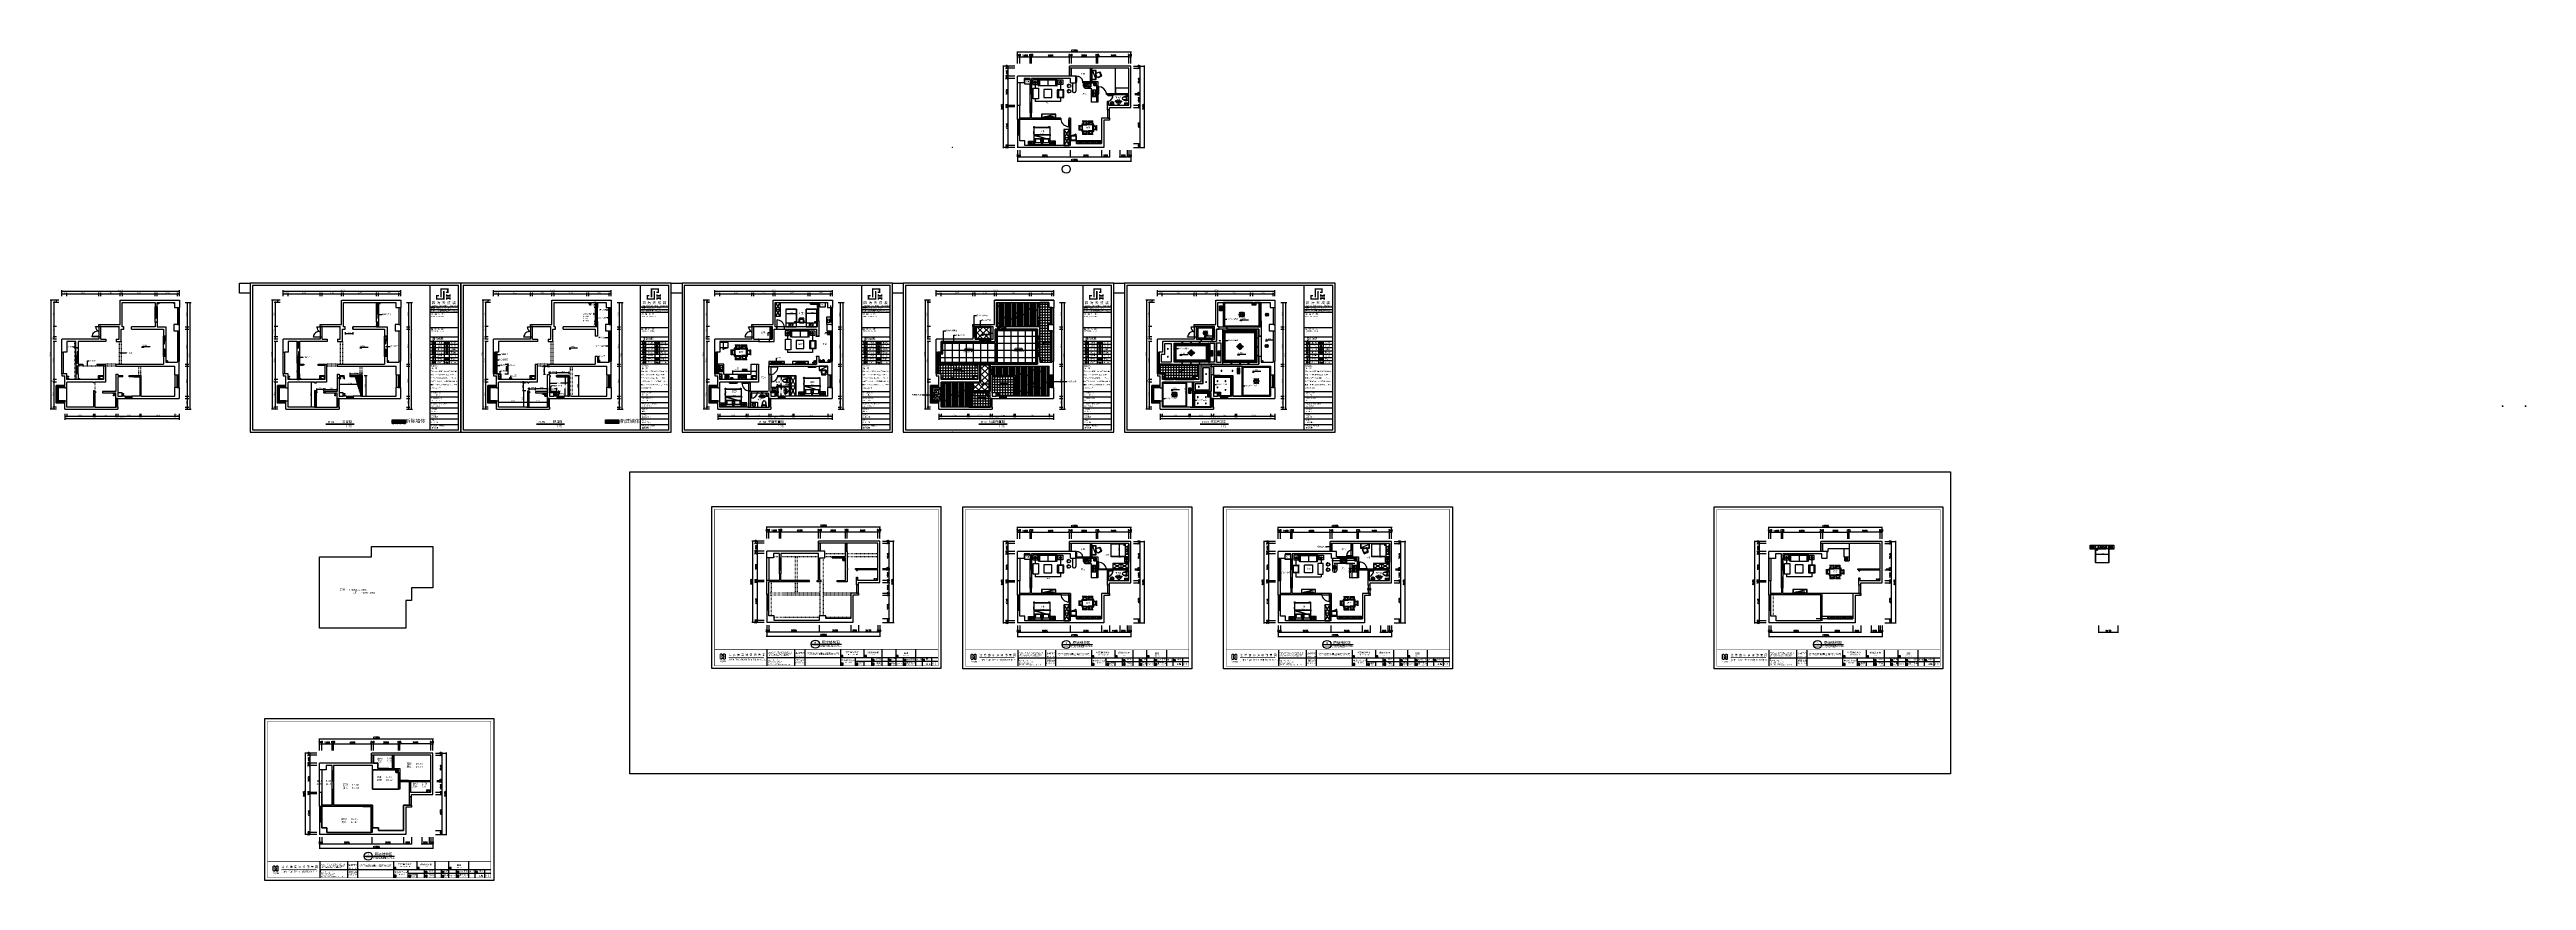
# Model space of a CAD drawing. Header units: millimetres. Extents: x -608935 to 90319, y -1318739 to -774154.
# Drawn here: x -189129 to 90319, y -867821 to -774154 of the extents above.
import ezdxf
from ezdxf.enums import TextEntityAlignment as Align

# ---------------------------------------------------------------- set-up
doc = ezdxf.new("R2010")
doc.units = ezdxf.units.MM
doc.header["$PDMODE"] = 3
for name, pattern in [('ACAD_ISO03W100', [30, 12, -18]), ('DASH', [0.35, 0.25, -0.1]), ('HIDDEN', [9.525, 6.35, -3.175])]:
    doc.linetypes.add(name, pattern=pattern)
for name, color, linetype in [('0-01图框模板说明', 2, 'Continuous'), ('0-02图框细线', 136, 'Continuous'), ('0-170活动家具', 8, 'Continuous'), ('0-门灰线', 8, 'Continuous'), ('06其他', 8, 'Continuous'), ('09-活動傢俱', 14, 'Continuous'), ('2', 2, 'Continuous'), ('20活动家具', 147, 'Continuous'), ('250', 250, 'Continuous'), ('5', 5, 'Continuous'), ('IFF_FURN', 30, 'Continuous'), ('IFF－FIXT', 132, 'Continuous'), ('J-活动家具', 30, 'Continuous'), ('L-梁', 252, 'Continuous'), ('layer 1', 7, 'Continuous'), ('LAYER3', 80, 'Continuous'), ('LIGHT', 2, 'Continuous'), ('PUB_DIM', 3, 'Continuous'), ('TK', 7, 'Continuous'), ('WALL', 255, 'Continuous'), ('xcvdg', 7, 'Continuous'), ('地面', 8, 'Continuous'), ('墙体', 7, 'Continuous'), ('天花', 2, 'Continuous'), ('家具1', 2, 'Continuous'), ('家具2', 8, 'Continuous'), ('家具内线', 8, 'Continuous'), ('家具外线', 50, 'Continuous'), ('滨江帝景', 7, 'Continuous')]:
    doc.layers.add(name, color=color, linetype=linetype)
for name, color, linetype, lineweight in [('图层7', 8, 'Continuous', 5), ('家具线', 3, 'Continuous', 18), ('灯具', 61, 'Continuous', 25)]:
    doc.layers.add(name, color=color, linetype=linetype, lineweight=lineweight)
doc.styles.add('80', font='', dxfattribs={"height": 80})
doc.styles.add('ar', font='arial.ttf')
doc.styles.add('CH', font='PMingLiU.ttf', dxfattribs={"width": 0.8})
doc.styles.add('DIM', font='simplex.shx', dxfattribs={"width": 0.8, "bigfont": 'hztxt.shx'})
doc.styles.add('H1', font='')
doc.styles.add('ST', font='')
doc.styles.get("Standard").update_dxf_attribs({"font": 'simhei.ttf'})
doc.styles.add('STYLE1', font='')
doc.styles.add('平面', font='', dxfattribs={"width": 0.75, "height": 250})
doc.styles.add('红三维-宋体', font='')
doc.styles.add('红三维-黑体', font='simhei.ttf')
doc.styles.add('黑体', font='simhei.ttf')
doc.styles.get('80').set_extended_font_data('SimSun')
doc.styles.get('H1').set_extended_font_data('SimSun')
doc.styles.get('ST').set_extended_font_data('NSimSun')
doc.styles.get('STYLE1').set_extended_font_data('SimSun')
doc.styles.get('平面').set_extended_font_data('SimSun')
doc.styles.get('红三维-宋体').set_extended_font_data('SimSun')
doc.dimstyles.new('1-50', dxfattribs={"dimscale": 50, "dimtxt": 4, "dimasz": 1, "dimexe": 1, "dimexo": 0.1, "dimgap": 0.5, "dimtad": 1, "dimdec": 0, "dimdsep": 46, "dimtxsty": 'DIM', "dimblk": 'ARCHTICK', "dimcen": 4, "dimdle": 1, "dimclrd": 3, "dimclre": 3, "dimclrt": 1, "dimadec": 0, "dimazin": 0, "dimtfac": 1, "dimtdec": 0, "dimtmove": 2, "dimatfit": 3, "dimldrblk": 'DOT', "dimfxl": 15, "dimfxlon": 1, "dimarcsym": 0})
doc.dimstyles.new('1-55', dxfattribs={"dimscale": 57, "dimtxt": 2.5, "dimasz": 1, "dimexe": 2, "dimexo": 0.625, "dimtad": 1, "dimdec": 0, "dimrnd": 5, "dimtxsty": 'Standard', "dimblk": 'DOT', "dimcen": 2.5, "dimclrd": 1, "dimclre": 1, "dimclrt": 2, "dimadec": 0, "dimazin": 0, "dimtfac": 1, "dimtdec": 0, "dimtmove": 2, "dimatfit": 3, "dimldrblk": 'DOT', "dimfxl": 1, "dimarcsym": 0})
pattern_1 = [(50, (-77655, -808770), (364.37, -31.878), [38.1, -419.1]), (355, (-77655, -808770), (-70.486, 382.113), [30.48, -335.28]), (100.451, (-77624.64, -808772.66), (293.885, 350.233), [32.38, -356.18]), (46.184, (-77655, -808668.4), (542.158, -84.085), [57.15, -628.65]), (96.636, (-77609.8, -808675.4), (474.81, 494.85), [48.57, -534.27]), (351.184, (-77655, -808668.4), (474.81, 494.85), [45.72, -502.92]), (21, (-77604.2, -808693.8), (303.23, -204.531), [38.1, -419.1]), (326, (-77604.2, -808693.8), (123.604, 368.376), [30.48, -335.28]), (71.4514, (-77578.94, -808710.84), (426.833, 163.846), [32.38, -356.18]), (37.5, (-77655, -808770), (6.1772, 169.11), [0, -331.216, 0, -340.36, 0, -336.55]), (7.5, (-77655, -808770), (133.6393, 200.361), [0, -194.056, 0, -323.596, 0, -128.27]), (327.5, (-77768.29, -808770), (271.1812, -11.4575), [0, -127, 0, -396.24, 0, -525.78]), (317.5, (-77819.1, -808770), (296.258, 50.853), [0, -165.1, 0, -263.144, 0, -373.38])]
pattern_2 = [(50, (-85155, -812840), (364.37, -31.878), [38.1, -419.1]), (355, (-85155, -812840), (-70.486, 382.113), [30.48, -335.28]), (100.451, (-85124.64, -812842.66), (293.885, 350.233), [32.38, -356.18]), (46.184, (-85155, -812738.4), (542.16, -84.085), [57.15, -628.65]), (96.636, (-85109.8, -812745.4), (474.81, 494.85), [48.57, -534.27]), (351.184, (-85155, -812738.4), (474.81, 494.85), [45.72, -502.92]), (21, (-85104.2, -812763.8), (303.23, -204.53), [38.1, -419.1]), (326, (-85104.2, -812763.8), (123.604, 368.376), [30.48, -335.28]), (71.451, (-85078.94, -812780.84), (426.833, 163.846), [32.38, -356.18]), (37.5, (-85155, -812840), (6.177, 169.11), [0, -331.216, 0, -340.36, 0, -336.55]), (7.5, (-85155, -812840), (133.639, 200.361), [0, -194.056, 0, -323.596, 0, -128.27]), (327.5, (-85268.29, -812840), (271.181, -11.4575), [0, -127, 0, -396.24, 0, -525.78]), (317.5, (-85319.1, -812840), (296.258, 50.853), [0, -165.1, 0, -263.144, 0, -373.38])]
pattern_3 = [(45, (-161183.776, -811360), (33.676, 123.4785), [158.75, -31.75, 0, -31.75])]
pattern_4 = [(45, (-152253.776, -805410), (33.676, 123.4785), [158.75, -31.75, 0, -31.75])]

# ---------------------------------------------------------------- blocks, each defined once
blk = doc.blocks.new('_Dot')
at = {"color": 0, "linetype": 'ByBlock', "lineweight": -2}
blk.add_line((-0.5, 0), (-1, 0), dxfattribs=at)
at = {"color": 0, "linetype": 'ByBlock', "const_width": 0.5}
blk.add_lwpolyline([(-0.25, 0, 1), (0.25, 0, 1)], format="xyb", close=True, dxfattribs=at)
blk = doc.blocks.new('*D127')
at = {"layer": '250', "color": 1, "lineweight": -2}
for p, q in [((-187736, -801944), (-187736, -801566)), ((-187679, -801680), (-187233, -801680)), ((-187176, -801944), (-187176, -801566))]:
    blk.add_line(p, q, dxfattribs=at)
at = {"layer": 'Defpoints', "color": 0}
for p in [(-187736, -801980), (-187176, -801680), (-187176, -801980)]:
    blk.add_point(p, dxfattribs=at)
at = {"layer": '250', "color": 1, "lineweight": -2, "xscale": 57, "yscale": 57, "zscale": 57, "rotation": 180}
blk.add_blockref('_Dot', (-187736, -801680), dxfattribs=at)
at = {"layer": '250', "color": 1, "lineweight": -2, "xscale": 57, "yscale": 57, "zscale": 57}
blk.add_blockref('_Dot', (-187176, -801680), dxfattribs=at)
at = {"layer": '250', "color": 2, "insert": (-187456, -801572), "char_height": 142.5, "attachment_point": 5}
blk.add_mtext('560', dxfattribs=at)
blk = doc.blocks.new('*D128')
at = {"layer": '250', "color": 1, "lineweight": -2}
for p, q in [((-187176, -801944), (-187176, -801566)), ((-187119, -801680), (-183633, -801680)), ((-183576, -801944), (-183576, -801566))]:
    blk.add_line(p, q, dxfattribs=at)
at = {"layer": 'Defpoints', "color": 0}
for p in [(-187176, -801980), (-183576, -801680), (-183576, -801980)]:
    blk.add_point(p, dxfattribs=at)
at = {"layer": '250', "color": 1, "lineweight": -2, "xscale": 57, "yscale": 57, "zscale": 57, "rotation": 180}
blk.add_blockref('_Dot', (-187176, -801680), dxfattribs=at)
at = {"layer": '250', "color": 1, "lineweight": -2, "xscale": 57, "yscale": 57, "zscale": 57}
blk.add_blockref('_Dot', (-183576, -801680), dxfattribs=at)
at = {"layer": '250', "color": 2, "insert": (-185376, -801572), "char_height": 142.5, "attachment_point": 5}
blk.add_mtext('3600', dxfattribs=at)
blk = doc.blocks.new('*D129')
at = {"layer": '250', "color": 1, "lineweight": -2}
for p, q in [((-183576, -801944), (-183576, -801566)), ((-183519, -801680), (-183393, -801680)), ((-183336, -801944), (-183336, -801566))]:
    blk.add_line(p, q, dxfattribs=at)
at = {"layer": 'Defpoints', "color": 0}
for p in [(-183576, -801980), (-183336, -801680), (-183336, -801980)]:
    blk.add_point(p, dxfattribs=at)
at = {"layer": '250', "color": 1, "lineweight": -2, "xscale": 57, "yscale": 57, "zscale": 57, "rotation": 180}
blk.add_blockref('_Dot', (-183576, -801680), dxfattribs=at)
at = {"layer": '250', "color": 1, "lineweight": -2, "xscale": 57, "yscale": 57, "zscale": 57}
blk.add_blockref('_Dot', (-183336, -801680), dxfattribs=at)
at = {"layer": '250', "color": 2, "insert": (-183456, -801441), "char_height": 142.5, "attachment_point": 5}
blk.add_mtext('240', dxfattribs=at)
blk = doc.blocks.new('*D130')
at = {"layer": '250', "color": 1, "lineweight": -2}
for p, q in [((-183336, -801944), (-183336, -801566)), ((-183279, -801680), (-181213, -801680)), ((-181156, -801944), (-181156, -801566))]:
    blk.add_line(p, q, dxfattribs=at)
at = {"layer": 'Defpoints', "color": 0}
for p in [(-183336, -801980), (-181156, -801680), (-181156, -801980)]:
    blk.add_point(p, dxfattribs=at)
at = {"layer": '250', "color": 1, "lineweight": -2, "xscale": 57, "yscale": 57, "zscale": 57, "rotation": 180}
blk.add_blockref('_Dot', (-183336, -801680), dxfattribs=at)
at = {"layer": '250', "color": 1, "lineweight": -2, "xscale": 57, "yscale": 57, "zscale": 57}
blk.add_blockref('_Dot', (-181156, -801680), dxfattribs=at)
at = {"layer": '250', "color": 2, "insert": (-182246, -801572), "char_height": 142.5, "attachment_point": 5}
blk.add_mtext('2180', dxfattribs=at)
blk = doc.blocks.new('*D131')
at = {"layer": '250', "color": 1, "lineweight": -2}
for p, q in [((-181156, -801944), (-181156, -801566)), ((-181099, -801680), (-180973, -801680)), ((-180916, -801944), (-180916, -801566))]:
    blk.add_line(p, q, dxfattribs=at)
at = {"layer": 'Defpoints', "color": 0}
for p in [(-181156, -801980), (-180916, -801680), (-180916, -801980)]:
    blk.add_point(p, dxfattribs=at)
at = {"layer": '250', "color": 1, "lineweight": -2, "xscale": 57, "yscale": 57, "zscale": 57, "rotation": 180}
blk.add_blockref('_Dot', (-181156, -801680), dxfattribs=at)
at = {"layer": '250', "color": 1, "lineweight": -2, "xscale": 57, "yscale": 57, "zscale": 57}
blk.add_blockref('_Dot', (-180916, -801680), dxfattribs=at)
at = {"layer": '250', "color": 2, "insert": (-181036, -801570), "char_height": 142.5, "attachment_point": 5}
blk.add_mtext('240', dxfattribs=at)
blk = doc.blocks.new('*D132')
at = {"layer": '250', "color": 1, "lineweight": -2}
for p, q in [((-180916, -801944), (-180916, -801566)), ((-180859, -801680), (-177273, -801680)), ((-177216, -801944), (-177216, -801566))]:
    blk.add_line(p, q, dxfattribs=at)
at = {"layer": 'Defpoints', "color": 0}
for p in [(-180916, -801980), (-177216, -801680), (-177216, -801980)]:
    blk.add_point(p, dxfattribs=at)
at = {"layer": '250', "color": 1, "lineweight": -2, "xscale": 57, "yscale": 57, "zscale": 57, "rotation": 180}
blk.add_blockref('_Dot', (-180916, -801680), dxfattribs=at)
at = {"layer": '250', "color": 1, "lineweight": -2, "xscale": 57, "yscale": 57, "zscale": 57}
blk.add_blockref('_Dot', (-177216, -801680), dxfattribs=at)
at = {"layer": '250', "color": 2, "insert": (-179066, -801572), "char_height": 142.5, "attachment_point": 5}
blk.add_mtext('3700', dxfattribs=at)
blk = doc.blocks.new('*D133')
at = {"layer": '250', "color": 1, "lineweight": -2}
for p, q in [((-177216, -801944), (-177216, -801566)), ((-177159, -801680), (-177033, -801680)), ((-176976, -801944), (-176976, -801566))]:
    blk.add_line(p, q, dxfattribs=at)
at = {"layer": 'Defpoints', "color": 0}
for p in [(-177216, -801980), (-176976, -801680), (-176976, -801980)]:
    blk.add_point(p, dxfattribs=at)
at = {"layer": '250', "color": 1, "lineweight": -2, "xscale": 57, "yscale": 57, "zscale": 57, "rotation": 180}
blk.add_blockref('_Dot', (-177216, -801680), dxfattribs=at)
at = {"layer": '250', "color": 1, "lineweight": -2, "xscale": 57, "yscale": 57, "zscale": 57}
blk.add_blockref('_Dot', (-176976, -801680), dxfattribs=at)
at = {"layer": '250', "color": 2, "insert": (-177096, -801441), "char_height": 142.5, "attachment_point": 5}
blk.add_mtext('240', dxfattribs=at)
blk = doc.blocks.new('*D134')
at = {"layer": '250', "color": 1, "lineweight": -2}
for p, q in [((-176976, -801944), (-176976, -801566)), ((-176919, -801680), (-174743, -801680)), ((-174686, -801944), (-174686, -801566))]:
    blk.add_line(p, q, dxfattribs=at)
at = {"layer": 'Defpoints', "color": 0}
for p in [(-176976, -801980), (-174686, -801680), (-174686, -801980)]:
    blk.add_point(p, dxfattribs=at)
at = {"layer": '250', "color": 1, "lineweight": -2, "xscale": 57, "yscale": 57, "zscale": 57, "rotation": 180}
blk.add_blockref('_Dot', (-176976, -801680), dxfattribs=at)
at = {"layer": '250', "color": 1, "lineweight": -2, "xscale": 57, "yscale": 57, "zscale": 57}
blk.add_blockref('_Dot', (-174686, -801680), dxfattribs=at)
at = {"layer": '250', "color": 2, "insert": (-175831, -801572), "char_height": 142.5, "attachment_point": 5}
blk.add_mtext('2290', dxfattribs=at)
blk = doc.blocks.new('*D135')
at = {"layer": '250', "color": 1, "lineweight": -2}
for p, q in [((-174686, -801944), (-174686, -801566)), ((-174629, -801680), (-174523, -801680)), ((-174466, -801944), (-174466, -801566))]:
    blk.add_line(p, q, dxfattribs=at)
at = {"layer": 'Defpoints', "color": 0}
for p in [(-174686, -801980), (-174466, -801680), (-174466, -801980)]:
    blk.add_point(p, dxfattribs=at)
at = {"layer": '250', "color": 1, "lineweight": -2, "xscale": 57, "yscale": 57, "zscale": 57, "rotation": 180}
blk.add_blockref('_Dot', (-174686, -801680), dxfattribs=at)
at = {"layer": '250', "color": 1, "lineweight": -2, "xscale": 57, "yscale": 57, "zscale": 57}
blk.add_blockref('_Dot', (-174466, -801680), dxfattribs=at)
at = {"layer": '250', "color": 2, "insert": (-174576, -801590), "char_height": 142.5, "attachment_point": 5}
blk.add_mtext('220', dxfattribs=at)
blk = doc.blocks.new('*D136')
at = {"layer": '250', "color": 1, "lineweight": -2}
for p, q in [((-187736, -801909), (-187736, -801266)), ((-187679, -801380), (-174523, -801380)), ((-174466, -801909), (-174466, -801266))]:
    blk.add_line(p, q, dxfattribs=at)
at = {"layer": 'Defpoints', "color": 0}
for p in [(-187736, -801944), (-174466, -801380), (-174466, -801944)]:
    blk.add_point(p, dxfattribs=at)
at = {"layer": '250', "color": 1, "lineweight": -2, "xscale": 57, "yscale": 57, "zscale": 57, "rotation": 180}
blk.add_blockref('_Dot', (-187736, -801380), dxfattribs=at)
at = {"layer": '250', "color": 1, "lineweight": -2, "xscale": 57, "yscale": 57, "zscale": 57}
blk.add_blockref('_Dot', (-174466, -801380), dxfattribs=at)
at = {"layer": '250', "color": 2, "insert": (-181101, -801272), "char_height": 142.5, "attachment_point": 5}
blk.add_mtext('13270', dxfattribs=at)
blk = doc.blocks.new('*D137')
at = {"layer": '250', "color": 1, "lineweight": -2}
for p, q in [((-173811, -814460), (-173432, -814460)), ((-173811, -814700), (-173432, -814700)), ((-173546, -814643), (-173546, -814517))]:
    blk.add_line(p, q, dxfattribs=at)
at = {"layer": 'Defpoints', "color": 0}
for p in [(-173846, -814460), (-173846, -814700), (-173546, -814460)]:
    blk.add_point(p, dxfattribs=at)
at = {"layer": '250', "color": 1, "lineweight": -2, "xscale": 57, "yscale": 57, "zscale": 57}
for p, rotation in [((-173546, -814460), 90), ((-173546, -814700), 270)]:
    blk.add_blockref('_Dot', p, dxfattribs=dict(at, rotation=rotation))
at = {"layer": '250', "color": 2, "insert": (-173666, -814580), "char_height": 142.5, "attachment_point": 5, "rotation": 90}
blk.add_mtext('240', dxfattribs=at)
blk = doc.blocks.new('*D138')
at = {"layer": '250', "color": 1, "lineweight": -2}
for p, q in [((-173811, -813480), (-173432, -813480)), ((-173811, -814460), (-173432, -814460)), ((-173546, -814403), (-173546, -813537))]:
    blk.add_line(p, q, dxfattribs=at)
at = {"layer": 'Defpoints', "color": 0}
for p in [(-173846, -813480), (-173846, -814460), (-173546, -813480)]:
    blk.add_point(p, dxfattribs=at)
at = {"layer": '250', "color": 1, "lineweight": -2, "xscale": 57, "yscale": 57, "zscale": 57}
for p, rotation in [((-173546, -813480), 90), ((-173546, -814460), 270)]:
    blk.add_blockref('_Dot', p, dxfattribs=dict(at, rotation=rotation))
at = {"layer": '250', "color": 2, "insert": (-173654, -813970), "char_height": 142.5, "attachment_point": 5, "rotation": 90}
blk.add_mtext('980', dxfattribs=at)
blk = doc.blocks.new('*D139')
at = {"layer": '250', "color": 1, "lineweight": -2}
for p, q in [((-173811, -813240), (-173432, -813240)), ((-173811, -813480), (-173432, -813480)), ((-173546, -813423), (-173546, -813297))]:
    blk.add_line(p, q, dxfattribs=at)
at = {"layer": 'Defpoints', "color": 0}
for p in [(-173846, -813240), (-173846, -813480), (-173546, -813240)]:
    blk.add_point(p, dxfattribs=at)
at = {"layer": '250', "color": 1, "lineweight": -2, "xscale": 57, "yscale": 57, "zscale": 57}
for p, rotation in [((-173546, -813240), 90), ((-173546, -813480), 270)]:
    blk.add_blockref('_Dot', p, dxfattribs=dict(at, rotation=rotation))
at = {"layer": '250', "color": 2, "insert": (-173636, -813360), "char_height": 142.5, "attachment_point": 5, "rotation": 90}
blk.add_mtext('240', dxfattribs=at)
blk = doc.blocks.new('*D140')
at = {"layer": '250', "color": 1, "lineweight": -2}
for p, q in [((-173811, -809840), (-173432, -809840)), ((-173546, -813183), (-173546, -809897)), ((-173811, -813240), (-173432, -813240))]:
    blk.add_line(p, q, dxfattribs=at)
at = {"layer": 'Defpoints', "color": 0}
for p in [(-173846, -809840), (-173546, -809840), (-173846, -813240)]:
    blk.add_point(p, dxfattribs=at)
at = {"layer": '250', "color": 1, "lineweight": -2, "xscale": 57, "yscale": 57, "zscale": 57}
for p, rotation in [((-173546, -809840), 90), ((-173546, -813240), 270)]:
    blk.add_blockref('_Dot', p, dxfattribs=dict(at, rotation=rotation))
at = {"layer": '250', "color": 2, "insert": (-173654, -811540), "char_height": 142.5, "attachment_point": 5, "rotation": 90}
blk.add_mtext('3400', dxfattribs=at)
blk = doc.blocks.new('*D141')
at = {"layer": '250', "color": 1, "lineweight": -2}
for p, q in [((-173811, -809610), (-173432, -809610)), ((-173811, -809840), (-173432, -809840)), ((-173546, -809783), (-173546, -809667))]:
    blk.add_line(p, q, dxfattribs=at)
at = {"layer": 'Defpoints', "color": 0}
for p in [(-173846, -809610), (-173846, -809840), (-173546, -809610)]:
    blk.add_point(p, dxfattribs=at)
at = {"layer": '250', "color": 1, "lineweight": -2, "xscale": 57, "yscale": 57, "zscale": 57}
for p, rotation in [((-173546, -809610), 90), ((-173546, -809840), 270)]:
    blk.add_blockref('_Dot', p, dxfattribs=dict(at, rotation=rotation))
at = {"layer": '250', "color": 2, "insert": (-173646, -809725), "char_height": 142.5, "attachment_point": 5, "rotation": 90}
blk.add_mtext('230', dxfattribs=at)
blk = doc.blocks.new('*D142')
at = {"layer": '250', "color": 1, "lineweight": -2}
for p, q in [((-173811, -805660), (-173432, -805660)), ((-173546, -809553), (-173546, -805717)), ((-173811, -809610), (-173432, -809610))]:
    blk.add_line(p, q, dxfattribs=at)
at = {"layer": 'Defpoints', "color": 0}
for p in [(-173846, -805660), (-173546, -805660), (-173846, -809610)]:
    blk.add_point(p, dxfattribs=at)
at = {"layer": '250', "color": 1, "lineweight": -2, "xscale": 57, "yscale": 57, "zscale": 57}
for p, rotation in [((-173546, -805660), 90), ((-173546, -809610), 270)]:
    blk.add_blockref('_Dot', p, dxfattribs=dict(at, rotation=rotation))
at = {"layer": '250', "color": 2, "insert": (-173654, -807635), "char_height": 142.5, "attachment_point": 5, "rotation": 90}
blk.add_mtext('3950', dxfattribs=at)
blk = doc.blocks.new('*D143')
at = {"layer": '250', "color": 1, "lineweight": -2}
for p, q in [((-173811, -805410), (-173432, -805410)), ((-173811, -805660), (-173432, -805660)), ((-173546, -805603), (-173546, -805467))]:
    blk.add_line(p, q, dxfattribs=at)
at = {"layer": 'Defpoints', "color": 0}
for p in [(-173846, -805410), (-173846, -805660), (-173546, -805410)]:
    blk.add_point(p, dxfattribs=at)
at = {"layer": '250', "color": 1, "lineweight": -2, "xscale": 57, "yscale": 57, "zscale": 57}
for p, rotation in [((-173546, -805410), 90), ((-173546, -805660), 270)]:
    blk.add_blockref('_Dot', p, dxfattribs=dict(at, rotation=rotation))
at = {"layer": '250', "color": 2, "insert": (-173646, -805535), "char_height": 142.5, "attachment_point": 5, "rotation": 90}
blk.add_mtext('250', dxfattribs=at)
blk = doc.blocks.new('*D144')
at = {"layer": '250', "color": 1, "lineweight": -2}
for p, q in [((-173811, -802650), (-173432, -802650)), ((-173546, -805353), (-173546, -802707)), ((-173811, -805410), (-173432, -805410))]:
    blk.add_line(p, q, dxfattribs=at)
at = {"layer": 'Defpoints', "color": 0}
for p in [(-173846, -802650), (-173546, -802650), (-173846, -805410)]:
    blk.add_point(p, dxfattribs=at)
at = {"layer": '250', "color": 1, "lineweight": -2, "xscale": 57, "yscale": 57, "zscale": 57}
for p, rotation in [((-173546, -802650), 90), ((-173546, -805410), 270)]:
    blk.add_blockref('_Dot', p, dxfattribs=dict(at, rotation=rotation))
at = {"layer": '250', "color": 2, "insert": (-173654, -804030), "char_height": 142.5, "attachment_point": 5, "rotation": 90}
blk.add_mtext('2760', dxfattribs=at)
blk = doc.blocks.new('*D145')
at = {"layer": '250', "color": 1, "lineweight": -2}
for p, q in [((-173775, -802650), (-173132, -802650)), ((-173246, -814643), (-173246, -802707)), ((-173775, -814700), (-173132, -814700))]:
    blk.add_line(p, q, dxfattribs=at)
at = {"layer": 'Defpoints', "color": 0}
for p in [(-173811, -802650), (-173246, -802650), (-173811, -814700)]:
    blk.add_point(p, dxfattribs=at)
at = {"layer": '250', "color": 1, "lineweight": -2, "xscale": 57, "yscale": 57, "zscale": 57}
for p, rotation in [((-173246, -802650), 90), ((-173246, -814700), 270)]:
    blk.add_blockref('_Dot', p, dxfattribs=dict(at, rotation=rotation))
at = {"layer": '250', "color": 2, "insert": (-173354, -808675), "char_height": 142.5, "attachment_point": 5, "rotation": 90}
blk.add_mtext('12050', dxfattribs=at)
blk = doc.blocks.new('*D146')
at = {"layer": '250', "color": 1, "lineweight": -2}
for p, q in [((-187416, -815216), (-187416, -815594)), ((-187359, -815480), (-187233, -815480)), ((-187176, -815216), (-187176, -815594))]:
    blk.add_line(p, q, dxfattribs=at)
at = {"layer": 'Defpoints', "color": 0}
for p in [(-187416, -815180), (-187176, -815180), (-187176, -815480)]:
    blk.add_point(p, dxfattribs=at)
at = {"layer": '250', "color": 1, "lineweight": -2, "xscale": 57, "yscale": 57, "zscale": 57, "rotation": 180}
blk.add_blockref('_Dot', (-187416, -815480), dxfattribs=at)
at = {"layer": '250', "color": 1, "lineweight": -2, "xscale": 57, "yscale": 57, "zscale": 57}
blk.add_blockref('_Dot', (-187176, -815480), dxfattribs=at)
at = {"layer": '250', "color": 2, "insert": (-187296, -815370), "char_height": 142.5, "attachment_point": 5}
blk.add_mtext('240', dxfattribs=at)
blk = doc.blocks.new('*D147')
at = {"layer": '250', "color": 1, "lineweight": -2}
for p, q in [((-187176, -815216), (-187176, -815594)), ((-187119, -815480), (-184243, -815480)), ((-184186, -815216), (-184186, -815594))]:
    blk.add_line(p, q, dxfattribs=at)
at = {"layer": 'Defpoints', "color": 0}
for p in [(-187176, -815180), (-184186, -815180), (-184186, -815480)]:
    blk.add_point(p, dxfattribs=at)
at = {"layer": '250', "color": 1, "lineweight": -2, "xscale": 57, "yscale": 57, "zscale": 57, "rotation": 180}
blk.add_blockref('_Dot', (-187176, -815480), dxfattribs=at)
at = {"layer": '250', "color": 1, "lineweight": -2, "xscale": 57, "yscale": 57, "zscale": 57}
blk.add_blockref('_Dot', (-184186, -815480), dxfattribs=at)
at = {"layer": '250', "color": 2, "insert": (-185681, -815372), "char_height": 142.5, "attachment_point": 5}
blk.add_mtext('2990', dxfattribs=at)
blk = doc.blocks.new('*D148')
at = {"layer": '250', "color": 1, "lineweight": -2}
for p, q in [((-184243, -815480), (-184300, -815480)), ((-184186, -815216), (-184186, -815594)), ((-184186, -815480), (-184026, -815480)), ((-184026, -815216), (-184026, -815594)), ((-183969, -815480), (-183912, -815480))]:
    blk.add_line(p, q, dxfattribs=at)
at = {"layer": 'Defpoints', "color": 0}
for p in [(-184186, -815180), (-184026, -815180), (-184026, -815480)]:
    blk.add_point(p, dxfattribs=at)
at = {"layer": '250', "color": 1, "lineweight": -2, "xscale": 57, "yscale": 57, "zscale": 57}
blk.add_blockref('_Dot', (-184186, -815480), dxfattribs=at)
at = {"layer": '250', "color": 1, "lineweight": -2, "xscale": 57, "yscale": 57, "zscale": 57, "rotation": 180}
blk.add_blockref('_Dot', (-184026, -815480), dxfattribs=at)
at = {"layer": '250', "color": 2, "insert": (-184106, -815380), "char_height": 142.5, "attachment_point": 5}
blk.add_mtext('160', dxfattribs=at)
blk = doc.blocks.new('*D149')
at = {"layer": '250', "color": 1, "lineweight": -2}
for p, q in [((-184026, -815216), (-184026, -815594)), ((-183969, -815480), (-181713, -815480)), ((-181656, -815216), (-181656, -815594))]:
    blk.add_line(p, q, dxfattribs=at)
at = {"layer": 'Defpoints', "color": 0}
for p in [(-184026, -815180), (-181656, -815180), (-181656, -815480)]:
    blk.add_point(p, dxfattribs=at)
at = {"layer": '250', "color": 1, "lineweight": -2, "xscale": 57, "yscale": 57, "zscale": 57, "rotation": 180}
blk.add_blockref('_Dot', (-184026, -815480), dxfattribs=at)
at = {"layer": '250', "color": 1, "lineweight": -2, "xscale": 57, "yscale": 57, "zscale": 57}
blk.add_blockref('_Dot', (-181656, -815480), dxfattribs=at)
at = {"layer": '250', "color": 2, "insert": (-182841, -815372), "char_height": 142.5, "attachment_point": 5}
blk.add_mtext('2370', dxfattribs=at)
blk = doc.blocks.new('*D150')
at = {"layer": '250', "color": 1, "lineweight": -2}
for p, q in [((-181656, -815216), (-181656, -815594)), ((-181599, -815480), (-181473, -815480)), ((-181416, -815216), (-181416, -815594))]:
    blk.add_line(p, q, dxfattribs=at)
at = {"layer": 'Defpoints', "color": 0}
for p in [(-181656, -815180), (-181416, -815180), (-181416, -815480)]:
    blk.add_point(p, dxfattribs=at)
at = {"layer": '250', "color": 1, "lineweight": -2, "xscale": 57, "yscale": 57, "zscale": 57, "rotation": 180}
blk.add_blockref('_Dot', (-181656, -815480), dxfattribs=at)
at = {"layer": '250', "color": 1, "lineweight": -2, "xscale": 57, "yscale": 57, "zscale": 57}
blk.add_blockref('_Dot', (-181416, -815480), dxfattribs=at)
at = {"layer": '250', "color": 2, "insert": (-181536, -815390), "char_height": 142.5, "attachment_point": 5}
blk.add_mtext('240', dxfattribs=at)
blk = doc.blocks.new('*D151')
at = {"layer": '250', "color": 1, "lineweight": -2}
for p, q in [((-181416, -815216), (-181416, -815594)), ((-181359, -815480), (-179013, -815480)), ((-178956, -815216), (-178956, -815594))]:
    blk.add_line(p, q, dxfattribs=at)
at = {"layer": 'Defpoints', "color": 0}
for p in [(-181416, -815180), (-178956, -815180), (-178956, -815480)]:
    blk.add_point(p, dxfattribs=at)
at = {"layer": '250', "color": 1, "lineweight": -2, "xscale": 57, "yscale": 57, "zscale": 57, "rotation": 180}
blk.add_blockref('_Dot', (-181416, -815480), dxfattribs=at)
at = {"layer": '250', "color": 1, "lineweight": -2, "xscale": 57, "yscale": 57, "zscale": 57}
blk.add_blockref('_Dot', (-178956, -815480), dxfattribs=at)
at = {"layer": '250', "color": 2, "insert": (-180186, -815372), "char_height": 142.5, "attachment_point": 5}
blk.add_mtext('2460', dxfattribs=at)
blk = doc.blocks.new('*D152')
at = {"layer": '250', "color": 1, "lineweight": -2}
for p, q in [((-179013, -815480), (-179070, -815480)), ((-178956, -815216), (-178956, -815594)), ((-178956, -815480), (-178816, -815480)), ((-178816, -815216), (-178816, -815594)), ((-178759, -815480), (-178702, -815480))]:
    blk.add_line(p, q, dxfattribs=at)
at = {"layer": 'Defpoints', "color": 0}
for p in [(-178956, -815180), (-178816, -815180), (-178816, -815480)]:
    blk.add_point(p, dxfattribs=at)
at = {"layer": '250', "color": 1, "lineweight": -2, "xscale": 57, "yscale": 57, "zscale": 57}
blk.add_blockref('_Dot', (-178956, -815480), dxfattribs=at)
at = {"layer": '250', "color": 1, "lineweight": -2, "xscale": 57, "yscale": 57, "zscale": 57, "rotation": 180}
blk.add_blockref('_Dot', (-178816, -815480), dxfattribs=at)
at = {"layer": '250', "color": 2, "insert": (-178886, -815400), "char_height": 142.5, "attachment_point": 5}
blk.add_mtext('140', dxfattribs=at)
blk = doc.blocks.new('*D153')
at = {"layer": '250', "color": 1, "lineweight": -2}
for p, q in [((-178816, -815216), (-178816, -815594)), ((-178759, -815480), (-175033, -815480)), ((-174976, -815216), (-174976, -815594))]:
    blk.add_line(p, q, dxfattribs=at)
at = {"layer": 'Defpoints', "color": 0}
for p in [(-178816, -815180), (-174976, -815180), (-174976, -815480)]:
    blk.add_point(p, dxfattribs=at)
at = {"layer": '250', "color": 1, "lineweight": -2, "xscale": 57, "yscale": 57, "zscale": 57, "rotation": 180}
blk.add_blockref('_Dot', (-178816, -815480), dxfattribs=at)
at = {"layer": '250', "color": 1, "lineweight": -2, "xscale": 57, "yscale": 57, "zscale": 57}
blk.add_blockref('_Dot', (-174976, -815480), dxfattribs=at)
at = {"layer": '250', "color": 2, "insert": (-176896, -815372), "char_height": 142.5, "attachment_point": 5}
blk.add_mtext('3840', dxfattribs=at)
blk = doc.blocks.new('*D154')
at = {"layer": '250', "color": 1, "lineweight": -2}
for p, q in [((-174976, -815216), (-174976, -815594)), ((-174919, -815480), (-174543, -815480)), ((-174486, -815216), (-174486, -815594))]:
    blk.add_line(p, q, dxfattribs=at)
at = {"layer": 'Defpoints', "color": 0}
for p in [(-174976, -815180), (-174486, -815180), (-174486, -815480)]:
    blk.add_point(p, dxfattribs=at)
at = {"layer": '250', "color": 1, "lineweight": -2, "xscale": 57, "yscale": 57, "zscale": 57, "rotation": 180}
blk.add_blockref('_Dot', (-174976, -815480), dxfattribs=at)
at = {"layer": '250', "color": 1, "lineweight": -2, "xscale": 57, "yscale": 57, "zscale": 57}
blk.add_blockref('_Dot', (-174486, -815480), dxfattribs=at)
at = {"layer": '250', "color": 2, "insert": (-174731, -815372), "char_height": 142.5, "attachment_point": 5}
blk.add_mtext('490', dxfattribs=at)
blk = doc.blocks.new('*D155')
at = {"layer": '250', "color": 1, "lineweight": -2}
for p, q in [((-187416, -815251), (-187416, -815894)), ((-174543, -815780), (-187359, -815780)), ((-174486, -815251), (-174486, -815894))]:
    blk.add_line(p, q, dxfattribs=at)
at = {"layer": 'Defpoints', "color": 0}
for p in [(-187416, -815216), (-187416, -815780), (-174486, -815216)]:
    blk.add_point(p, dxfattribs=at)
at = {"layer": '250', "color": 1, "lineweight": -2, "xscale": 57, "yscale": 57, "zscale": 57, "rotation": 180}
blk.add_blockref('_Dot', (-187416, -815780), dxfattribs=at)
at = {"layer": '250', "color": 1, "lineweight": -2, "xscale": 57, "yscale": 57, "zscale": 57}
blk.add_blockref('_Dot', (-174486, -815780), dxfattribs=at)
at = {"layer": '250', "color": 2, "insert": (-180951, -815672), "char_height": 142.5, "attachment_point": 5}
blk.add_mtext('12930', dxfattribs=at)
blk = doc.blocks.new('*D156')
at = {"layer": '250', "color": 1, "lineweight": -2}
for p, q in [((-188352, -814460), (-188730, -814460)), ((-188352, -814700), (-188730, -814700)), ((-188616, -814643), (-188616, -814517))]:
    blk.add_line(p, q, dxfattribs=at)
at = {"layer": 'Defpoints', "color": 0}
for p in [(-188616, -814460), (-188316, -814460), (-188316, -814700)]:
    blk.add_point(p, dxfattribs=at)
at = {"layer": '250', "color": 1, "lineweight": -2, "xscale": 57, "yscale": 57, "zscale": 57}
for p, rotation in [((-188616, -814460), 90), ((-188616, -814700), 270)]:
    blk.add_blockref('_Dot', p, dxfattribs=dict(at, rotation=rotation))
at = {"layer": '250', "color": 2, "insert": (-188856, -814580), "char_height": 142.5, "attachment_point": 5, "rotation": 90}
blk.add_mtext('240', dxfattribs=at)
blk = doc.blocks.new('*D157')
at = {"layer": '250', "color": 1, "lineweight": -2}
for p, q in [((-188352, -811650), (-188730, -811650)), ((-188616, -814403), (-188616, -811707)), ((-188352, -814460), (-188730, -814460))]:
    blk.add_line(p, q, dxfattribs=at)
at = {"layer": 'Defpoints', "color": 0}
for p in [(-188616, -811650), (-188316, -811650), (-188316, -814460)]:
    blk.add_point(p, dxfattribs=at)
at = {"layer": '250', "color": 1, "lineweight": -2, "xscale": 57, "yscale": 57, "zscale": 57}
for p, rotation in [((-188616, -811650), 90), ((-188616, -814460), 270)]:
    blk.add_blockref('_Dot', p, dxfattribs=dict(at, rotation=rotation))
at = {"layer": '250', "color": 2, "insert": (-188724, -813055), "char_height": 142.5, "attachment_point": 5, "rotation": 90}
blk.add_mtext('2810', dxfattribs=at)
blk = doc.blocks.new('*D158')
at = {"layer": '250', "color": 1, "lineweight": -2}
for p, q in [((-188352, -811360), (-188730, -811360)), ((-188352, -811650), (-188730, -811650)), ((-188616, -811593), (-188616, -811417))]:
    blk.add_line(p, q, dxfattribs=at)
at = {"layer": 'Defpoints', "color": 0}
for p in [(-188616, -811360), (-188316, -811360), (-188316, -811650)]:
    blk.add_point(p, dxfattribs=at)
at = {"layer": '250', "color": 1, "lineweight": -2, "xscale": 57, "yscale": 57, "zscale": 57}
for p, rotation in [((-188616, -811360), 90), ((-188616, -811650), 270)]:
    blk.add_blockref('_Dot', p, dxfattribs=dict(at, rotation=rotation))
at = {"layer": '250', "color": 2, "insert": (-188856, -811505), "char_height": 142.5, "attachment_point": 5, "rotation": 90}
blk.add_mtext('290', dxfattribs=at)
blk = doc.blocks.new('*D159')
at = {"layer": '250', "color": 1, "lineweight": -2}
for p, q in [((-188352, -807070), (-188730, -807070)), ((-188616, -811303), (-188616, -807127)), ((-188352, -811360), (-188730, -811360))]:
    blk.add_line(p, q, dxfattribs=at)
at = {"layer": 'Defpoints', "color": 0}
for p in [(-188616, -807070), (-188316, -807070), (-188316, -811360)]:
    blk.add_point(p, dxfattribs=at)
at = {"layer": '250', "color": 1, "lineweight": -2, "xscale": 57, "yscale": 57, "zscale": 57}
for p, rotation in [((-188616, -807070), 90), ((-188616, -811360), 270)]:
    blk.add_blockref('_Dot', p, dxfattribs=dict(at, rotation=rotation))
at = {"layer": '250', "color": 2, "insert": (-188724, -809215), "char_height": 142.5, "attachment_point": 5, "rotation": 90}
blk.add_mtext('4290', dxfattribs=at)
blk = doc.blocks.new('*D160')
at = {"layer": '250', "color": 1, "lineweight": -2}
for p, q in [((-188352, -806520), (-188730, -806520)), ((-188352, -806820), (-188730, -806820)), ((-188616, -806763), (-188616, -806577))]:
    blk.add_line(p, q, dxfattribs=at)
at = {"layer": 'Defpoints', "color": 0}
for p in [(-188616, -806520), (-188316, -806520), (-188316, -806820)]:
    blk.add_point(p, dxfattribs=at)
at = {"layer": '250', "color": 1, "lineweight": -2, "xscale": 57, "yscale": 57, "zscale": 57}
for p, rotation in [((-188616, -806520), 90), ((-188616, -806820), 270)]:
    blk.add_blockref('_Dot', p, dxfattribs=dict(at, rotation=rotation))
at = {"layer": '250', "color": 2, "insert": (-188856, -806670), "char_height": 142.5, "attachment_point": 5, "rotation": 90}
blk.add_mtext('300', dxfattribs=at)
blk = doc.blocks.new('*D161')
at = {"layer": '250', "color": 1, "lineweight": -2}
for p, q in [((-188352, -805370), (-188730, -805370)), ((-188352, -806520), (-188730, -806520)), ((-188616, -806463), (-188616, -805427))]:
    blk.add_line(p, q, dxfattribs=at)
at = {"layer": 'Defpoints', "color": 0}
for p in [(-188616, -805370), (-188316, -805370), (-188316, -806520)]:
    blk.add_point(p, dxfattribs=at)
at = {"layer": '250', "color": 1, "lineweight": -2, "xscale": 57, "yscale": 57, "zscale": 57}
for p, rotation in [((-188616, -805370), 90), ((-188616, -806520), 270)]:
    blk.add_blockref('_Dot', p, dxfattribs=dict(at, rotation=rotation))
at = {"layer": '250', "color": 2, "insert": (-188724, -805945), "char_height": 142.5, "attachment_point": 5, "rotation": 90}
blk.add_mtext('1150', dxfattribs=at)
blk = doc.blocks.new('*D162')
at = {"layer": '250', "color": 1, "lineweight": -2}
for p, q in [((-188352, -802650), (-188730, -802650)), ((-188616, -805313), (-188616, -802707)), ((-188352, -805370), (-188730, -805370))]:
    blk.add_line(p, q, dxfattribs=at)
at = {"layer": 'Defpoints', "color": 0}
for p in [(-188616, -802650), (-188316, -802650), (-188316, -805370)]:
    blk.add_point(p, dxfattribs=at)
at = {"layer": '250', "color": 1, "lineweight": -2, "xscale": 57, "yscale": 57, "zscale": 57}
for p, rotation in [((-188616, -802650), 90), ((-188616, -805370), 270)]:
    blk.add_blockref('_Dot', p, dxfattribs=dict(at, rotation=rotation))
at = {"layer": '250', "color": 2, "insert": (-188724, -804010), "char_height": 142.5, "attachment_point": 5, "rotation": 90}
blk.add_mtext('2720', dxfattribs=at)
blk = doc.blocks.new('*D163')
at = {"layer": '250', "color": 1, "lineweight": -2}
for p, q in [((-188072, -802410), (-188450, -802410)), ((-188072, -802650), (-188450, -802650)), ((-188336, -802593), (-188336, -802467))]:
    blk.add_line(p, q, dxfattribs=at)
at = {"layer": 'Defpoints', "color": 0}
for p in [(-188336, -802410), (-188036, -802410), (-188036, -802650)]:
    blk.add_point(p, dxfattribs=at)
at = {"layer": '250', "color": 1, "lineweight": -2, "xscale": 57, "yscale": 57, "zscale": 57}
for p, rotation in [((-188336, -802410), 90), ((-188336, -802650), 270)]:
    blk.add_blockref('_Dot', p, dxfattribs=dict(at, rotation=rotation))
at = {"layer": '250', "color": 2, "insert": (-188576, -802530), "char_height": 142.5, "attachment_point": 5, "rotation": 90}
blk.add_mtext('240', dxfattribs=at)
blk = doc.blocks.new('*D164')
at = {"layer": '250', "color": 1, "lineweight": -2}
for p, q in [((-188352, -802410), (-189042, -802410)), ((-188928, -814643), (-188928, -802467)), ((-188352, -814700), (-189042, -814700))]:
    blk.add_line(p, q, dxfattribs=at)
at = {"layer": 'Defpoints', "color": 0}
for p in [(-188928, -802410), (-188316, -802410), (-188316, -814700)]:
    blk.add_point(p, dxfattribs=at)
at = {"layer": '250', "color": 1, "lineweight": -2, "xscale": 57, "yscale": 57, "zscale": 57}
for p, rotation in [((-188928, -802410), 90), ((-188928, -814700), 270)]:
    blk.add_blockref('_Dot', p, dxfattribs=dict(at, rotation=rotation))
at = {"layer": '250', "color": 2, "insert": (-189035, -808555), "char_height": 142.5, "attachment_point": 5, "rotation": 90}
blk.add_mtext('12290', dxfattribs=at)
blk = doc.blocks.new('54ewq')
blk.add_hatch(color=1).paths.add_polyline_path([(75200, -272756), (75017, -272756), (75108, -272825)])
h = blk.add_hatch()
h.set_pattern_fill('SACNCR', color=1, scale=1.92, angle=180.01224, style=0)
h.set_pattern_definition([(45.01224, (-58699.985, -326776.9863), (-3.23358277, 3.23220149), []), (45.01224, (-58696.752, -326776.9856), (-3.23358277, 3.23220149), [0, -4.572])])
h.paths.add_polyline_path([(75109, -272825), (75108, -272825), (75108, -272825), (75017, -272825), (75017, -272838), (75201, -272838), (75201, -272825)])
at = {"color": 1}
for p, q in [((75017, -272756), (75802, -272756)), ((75200, -272756), (75108, -272825))]:
    blk.add_line(p, q, dxfattribs=at)
blk = doc.blocks.new('*D214')
at = {"layer": '250', "color": 1, "lineweight": -2}
for p, q in [((-89105, -801944), (-89105, -801566)), ((-89048, -801680), (-88602, -801680)), ((-88545, -801944), (-88545, -801566))]:
    blk.add_line(p, q, dxfattribs=at)
at = {"layer": 'Defpoints', "color": 0}
for p in [(-89105, -801980), (-88545, -801680), (-88545, -801980)]:
    blk.add_point(p, dxfattribs=at)
at = {"layer": '250', "color": 1, "lineweight": -2, "xscale": 57, "yscale": 57, "zscale": 57, "rotation": 180}
blk.add_blockref('_Dot', (-89105, -801680), dxfattribs=at)
at = {"layer": '250', "color": 1, "lineweight": -2, "xscale": 57, "yscale": 57, "zscale": 57}
blk.add_blockref('_Dot', (-88545, -801680), dxfattribs=at)
at = {"layer": '250', "color": 2, "insert": (-88825, -801572), "char_height": 142.5, "attachment_point": 5}
blk.add_mtext('560', dxfattribs=at)
blk = doc.blocks.new('*D215')
at = {"layer": '250', "color": 1, "lineweight": -2}
for p, q in [((-88545, -801944), (-88545, -801566)), ((-88488, -801680), (-85002, -801680)), ((-84945, -801944), (-84945, -801566))]:
    blk.add_line(p, q, dxfattribs=at)
at = {"layer": 'Defpoints', "color": 0}
for p in [(-88545, -801980), (-84945, -801680), (-84945, -801980)]:
    blk.add_point(p, dxfattribs=at)
at = {"layer": '250', "color": 1, "lineweight": -2, "xscale": 57, "yscale": 57, "zscale": 57, "rotation": 180}
blk.add_blockref('_Dot', (-88545, -801680), dxfattribs=at)
at = {"layer": '250', "color": 1, "lineweight": -2, "xscale": 57, "yscale": 57, "zscale": 57}
blk.add_blockref('_Dot', (-84945, -801680), dxfattribs=at)
at = {"layer": '250', "color": 2, "insert": (-86745, -801572), "char_height": 142.5, "attachment_point": 5}
blk.add_mtext('3600', dxfattribs=at)
blk = doc.blocks.new('*D216')
at = {"layer": '250', "color": 1, "lineweight": -2}
for p, q in [((-84945, -801944), (-84945, -801566)), ((-84888, -801680), (-84762, -801680)), ((-84705, -801944), (-84705, -801566))]:
    blk.add_line(p, q, dxfattribs=at)
at = {"layer": 'Defpoints', "color": 0}
for p in [(-84945, -801980), (-84705, -801680), (-84705, -801980)]:
    blk.add_point(p, dxfattribs=at)
at = {"layer": '250', "color": 1, "lineweight": -2, "xscale": 57, "yscale": 57, "zscale": 57, "rotation": 180}
blk.add_blockref('_Dot', (-84945, -801680), dxfattribs=at)
at = {"layer": '250', "color": 1, "lineweight": -2, "xscale": 57, "yscale": 57, "zscale": 57}
blk.add_blockref('_Dot', (-84705, -801680), dxfattribs=at)
at = {"layer": '250', "color": 2, "insert": (-84825, -801590), "char_height": 142.5, "attachment_point": 5}
blk.add_mtext('240', dxfattribs=at)
blk = doc.blocks.new('*D217')
at = {"layer": '250', "color": 1, "lineweight": -2}
for p, q in [((-84705, -801944), (-84705, -801566)), ((-84648, -801680), (-82582, -801680)), ((-82525, -801944), (-82525, -801566))]:
    blk.add_line(p, q, dxfattribs=at)
at = {"layer": 'Defpoints', "color": 0}
for p in [(-84705, -801980), (-82525, -801680), (-82525, -801980)]:
    blk.add_point(p, dxfattribs=at)
at = {"layer": '250', "color": 1, "lineweight": -2, "xscale": 57, "yscale": 57, "zscale": 57, "rotation": 180}
blk.add_blockref('_Dot', (-84705, -801680), dxfattribs=at)
at = {"layer": '250', "color": 1, "lineweight": -2, "xscale": 57, "yscale": 57, "zscale": 57}
blk.add_blockref('_Dot', (-82525, -801680), dxfattribs=at)
at = {"layer": '250', "color": 2, "insert": (-83615, -801572), "char_height": 142.5, "attachment_point": 5}
blk.add_mtext('2180', dxfattribs=at)
blk = doc.blocks.new('*D218')
at = {"layer": '250', "color": 1, "lineweight": -2}
for p, q in [((-82525, -801944), (-82525, -801566)), ((-82468, -801680), (-82342, -801680)), ((-82285, -801944), (-82285, -801566))]:
    blk.add_line(p, q, dxfattribs=at)
at = {"layer": 'Defpoints', "color": 0}
for p in [(-82525, -801980), (-82285, -801680), (-82285, -801980)]:
    blk.add_point(p, dxfattribs=at)
at = {"layer": '250', "color": 1, "lineweight": -2, "xscale": 57, "yscale": 57, "zscale": 57, "rotation": 180}
blk.add_blockref('_Dot', (-82525, -801680), dxfattribs=at)
at = {"layer": '250', "color": 1, "lineweight": -2, "xscale": 57, "yscale": 57, "zscale": 57}
blk.add_blockref('_Dot', (-82285, -801680), dxfattribs=at)
at = {"layer": '250', "color": 2, "insert": (-82405, -801570), "char_height": 142.5, "attachment_point": 5}
blk.add_mtext('240', dxfattribs=at)
blk = doc.blocks.new('*D219')
at = {"layer": '250', "color": 1, "lineweight": -2}
for p, q in [((-82285, -801944), (-82285, -801566)), ((-82228, -801680), (-78642, -801680)), ((-78585, -801944), (-78585, -801566))]:
    blk.add_line(p, q, dxfattribs=at)
at = {"layer": 'Defpoints', "color": 0}
for p in [(-82285, -801980), (-78585, -801680), (-78585, -801980)]:
    blk.add_point(p, dxfattribs=at)
at = {"layer": '250', "color": 1, "lineweight": -2, "xscale": 57, "yscale": 57, "zscale": 57, "rotation": 180}
blk.add_blockref('_Dot', (-82285, -801680), dxfattribs=at)
at = {"layer": '250', "color": 1, "lineweight": -2, "xscale": 57, "yscale": 57, "zscale": 57}
blk.add_blockref('_Dot', (-78585, -801680), dxfattribs=at)
at = {"layer": '250', "color": 2, "insert": (-80435, -801572), "char_height": 142.5, "attachment_point": 5}
blk.add_mtext('3700', dxfattribs=at)
blk = doc.blocks.new('*D220')
at = {"layer": '250', "color": 1, "lineweight": -2}
for p, q in [((-78585, -801944), (-78585, -801566)), ((-78528, -801680), (-78402, -801680)), ((-78345, -801944), (-78345, -801566))]:
    blk.add_line(p, q, dxfattribs=at)
at = {"layer": 'Defpoints', "color": 0}
for p in [(-78585, -801980), (-78345, -801680), (-78345, -801980)]:
    blk.add_point(p, dxfattribs=at)
at = {"layer": '250', "color": 1, "lineweight": -2, "xscale": 57, "yscale": 57, "zscale": 57, "rotation": 180}
blk.add_blockref('_Dot', (-78585, -801680), dxfattribs=at)
at = {"layer": '250', "color": 1, "lineweight": -2, "xscale": 57, "yscale": 57, "zscale": 57}
blk.add_blockref('_Dot', (-78345, -801680), dxfattribs=at)
at = {"layer": '250', "color": 2, "insert": (-78465, -801580), "char_height": 142.5, "attachment_point": 5}
blk.add_mtext('240', dxfattribs=at)
blk = doc.blocks.new('*D221')
at = {"layer": '250', "color": 1, "lineweight": -2}
for p, q in [((-78345, -801944), (-78345, -801566)), ((-78288, -801680), (-76112, -801680)), ((-76055, -801944), (-76055, -801566))]:
    blk.add_line(p, q, dxfattribs=at)
at = {"layer": 'Defpoints', "color": 0}
for p in [(-78345, -801980), (-76055, -801680), (-76055, -801980)]:
    blk.add_point(p, dxfattribs=at)
at = {"layer": '250', "color": 1, "lineweight": -2, "xscale": 57, "yscale": 57, "zscale": 57, "rotation": 180}
blk.add_blockref('_Dot', (-78345, -801680), dxfattribs=at)
at = {"layer": '250', "color": 1, "lineweight": -2, "xscale": 57, "yscale": 57, "zscale": 57}
blk.add_blockref('_Dot', (-76055, -801680), dxfattribs=at)
at = {"layer": '250', "color": 2, "insert": (-77200, -801572), "char_height": 142.5, "attachment_point": 5}
blk.add_mtext('2290', dxfattribs=at)
blk = doc.blocks.new('*D222')
at = {"layer": '250', "color": 1, "lineweight": -2}
for p, q in [((-76055, -801944), (-76055, -801566)), ((-75998, -801680), (-75892, -801680)), ((-75835, -801944), (-75835, -801566))]:
    blk.add_line(p, q, dxfattribs=at)
at = {"layer": 'Defpoints', "color": 0}
for p in [(-76055, -801980), (-75835, -801680), (-75835, -801980)]:
    blk.add_point(p, dxfattribs=at)
at = {"layer": '250', "color": 1, "lineweight": -2, "xscale": 57, "yscale": 57, "zscale": 57, "rotation": 180}
blk.add_blockref('_Dot', (-76055, -801680), dxfattribs=at)
at = {"layer": '250', "color": 1, "lineweight": -2, "xscale": 57, "yscale": 57, "zscale": 57}
blk.add_blockref('_Dot', (-75835, -801680), dxfattribs=at)
at = {"layer": '250', "color": 2, "insert": (-75945, -801590), "char_height": 142.5, "attachment_point": 5}
blk.add_mtext('220', dxfattribs=at)
blk = doc.blocks.new('*D223')
at = {"layer": '250', "color": 1, "lineweight": -2}
for p, q in [((-89105, -801909), (-89105, -801266)), ((-89048, -801380), (-75892, -801380)), ((-75835, -801909), (-75835, -801266))]:
    blk.add_line(p, q, dxfattribs=at)
at = {"layer": 'Defpoints', "color": 0}
for p in [(-89105, -801944), (-75835, -801380), (-75835, -801944)]:
    blk.add_point(p, dxfattribs=at)
at = {"layer": '250', "color": 1, "lineweight": -2, "xscale": 57, "yscale": 57, "zscale": 57, "rotation": 180}
blk.add_blockref('_Dot', (-89105, -801380), dxfattribs=at)
at = {"layer": '250', "color": 1, "lineweight": -2, "xscale": 57, "yscale": 57, "zscale": 57}
blk.add_blockref('_Dot', (-75835, -801380), dxfattribs=at)
at = {"layer": '250', "color": 2, "insert": (-82470, -801272), "char_height": 142.5, "attachment_point": 5}
blk.add_mtext('13270', dxfattribs=at)
blk = doc.blocks.new('*D224')
at = {"layer": '250', "color": 1, "lineweight": -2}
for p, q in [((-75179, -814460), (-74801, -814460)), ((-75179, -814700), (-74801, -814700)), ((-74915, -814643), (-74915, -814517))]:
    blk.add_line(p, q, dxfattribs=at)
at = {"layer": 'Defpoints', "color": 0}
for p in [(-75215, -814460), (-75215, -814700), (-74915, -814460)]:
    blk.add_point(p, dxfattribs=at)
at = {"layer": '250', "color": 1, "lineweight": -2, "xscale": 57, "yscale": 57, "zscale": 57}
for p, rotation in [((-74915, -814460), 90), ((-74915, -814700), 270)]:
    blk.add_blockref('_Dot', p, dxfattribs=dict(at, rotation=rotation))
at = {"layer": '250', "color": 2, "insert": (-75035, -814580), "char_height": 142.5, "attachment_point": 5, "rotation": 90}
blk.add_mtext('240', dxfattribs=at)
blk = doc.blocks.new('*D225')
at = {"layer": '250', "color": 1, "lineweight": -2}
for p, q in [((-75179, -813480), (-74801, -813480)), ((-75179, -814460), (-74801, -814460)), ((-74915, -814403), (-74915, -813537))]:
    blk.add_line(p, q, dxfattribs=at)
at = {"layer": 'Defpoints', "color": 0}
for p in [(-75215, -813480), (-75215, -814460), (-74915, -813480)]:
    blk.add_point(p, dxfattribs=at)
at = {"layer": '250', "color": 1, "lineweight": -2, "xscale": 57, "yscale": 57, "zscale": 57}
for p, rotation in [((-74915, -813480), 90), ((-74915, -814460), 270)]:
    blk.add_blockref('_Dot', p, dxfattribs=dict(at, rotation=rotation))
at = {"layer": '250', "color": 2, "insert": (-75023, -813970), "char_height": 142.5, "attachment_point": 5, "rotation": 90}
blk.add_mtext('980', dxfattribs=at)
blk = doc.blocks.new('*D226')
at = {"layer": '250', "color": 1, "lineweight": -2}
for p, q in [((-75179, -813240), (-74801, -813240)), ((-75179, -813480), (-74801, -813480)), ((-74915, -813423), (-74915, -813297))]:
    blk.add_line(p, q, dxfattribs=at)
at = {"layer": 'Defpoints', "color": 0}
for p in [(-75215, -813240), (-75215, -813480), (-74915, -813240)]:
    blk.add_point(p, dxfattribs=at)
at = {"layer": '250', "color": 1, "lineweight": -2, "xscale": 57, "yscale": 57, "zscale": 57}
for p, rotation in [((-74915, -813240), 90), ((-74915, -813480), 270)]:
    blk.add_blockref('_Dot', p, dxfattribs=dict(at, rotation=rotation))
at = {"layer": '250', "color": 2, "insert": (-75005, -813360), "char_height": 142.5, "attachment_point": 5, "rotation": 90}
blk.add_mtext('240', dxfattribs=at)
blk = doc.blocks.new('*D227')
at = {"layer": '250', "color": 1, "lineweight": -2}
for p, q in [((-75179, -809840), (-74801, -809840)), ((-74915, -813183), (-74915, -809897)), ((-75179, -813240), (-74801, -813240))]:
    blk.add_line(p, q, dxfattribs=at)
at = {"layer": 'Defpoints', "color": 0}
for p in [(-75215, -809840), (-74915, -809840), (-75215, -813240)]:
    blk.add_point(p, dxfattribs=at)
at = {"layer": '250', "color": 1, "lineweight": -2, "xscale": 57, "yscale": 57, "zscale": 57}
for p, rotation in [((-74915, -809840), 90), ((-74915, -813240), 270)]:
    blk.add_blockref('_Dot', p, dxfattribs=dict(at, rotation=rotation))
at = {"layer": '250', "color": 2, "insert": (-75023, -811540), "char_height": 142.5, "attachment_point": 5, "rotation": 90}
blk.add_mtext('3400', dxfattribs=at)
blk = doc.blocks.new('*D228')
at = {"layer": '250', "color": 1, "lineweight": -2}
for p, q in [((-75179, -809610), (-74801, -809610)), ((-75179, -809840), (-74801, -809840)), ((-74915, -809783), (-74915, -809667))]:
    blk.add_line(p, q, dxfattribs=at)
at = {"layer": 'Defpoints', "color": 0}
for p in [(-75215, -809610), (-75215, -809840), (-74915, -809610)]:
    blk.add_point(p, dxfattribs=at)
at = {"layer": '250', "color": 1, "lineweight": -2, "xscale": 57, "yscale": 57, "zscale": 57}
for p, rotation in [((-74915, -809610), 90), ((-74915, -809840), 270)]:
    blk.add_blockref('_Dot', p, dxfattribs=dict(at, rotation=rotation))
at = {"layer": '250', "color": 2, "insert": (-75015, -809725), "char_height": 142.5, "attachment_point": 5, "rotation": 90}
blk.add_mtext('230', dxfattribs=at)
blk = doc.blocks.new('*D229')
at = {"layer": '250', "color": 1, "lineweight": -2}
for p, q in [((-75179, -805660), (-74801, -805660)), ((-74915, -809553), (-74915, -805717)), ((-75179, -809610), (-74801, -809610))]:
    blk.add_line(p, q, dxfattribs=at)
at = {"layer": 'Defpoints', "color": 0}
for p in [(-75215, -805660), (-74915, -805660), (-75215, -809610)]:
    blk.add_point(p, dxfattribs=at)
at = {"layer": '250', "color": 1, "lineweight": -2, "xscale": 57, "yscale": 57, "zscale": 57}
for p, rotation in [((-74915, -805660), 90), ((-74915, -809610), 270)]:
    blk.add_blockref('_Dot', p, dxfattribs=dict(at, rotation=rotation))
at = {"layer": '250', "color": 2, "insert": (-75023, -807635), "char_height": 142.5, "attachment_point": 5, "rotation": 90}
blk.add_mtext('3950', dxfattribs=at)
blk = doc.blocks.new('*D230')
at = {"layer": '250', "color": 1, "lineweight": -2}
for p, q in [((-75179, -805410), (-74801, -805410)), ((-75179, -805660), (-74801, -805660)), ((-74915, -805603), (-74915, -805467))]:
    blk.add_line(p, q, dxfattribs=at)
at = {"layer": 'Defpoints', "color": 0}
for p in [(-75215, -805410), (-75215, -805660), (-74915, -805410)]:
    blk.add_point(p, dxfattribs=at)
at = {"layer": '250', "color": 1, "lineweight": -2, "xscale": 57, "yscale": 57, "zscale": 57}
for p, rotation in [((-74915, -805410), 90), ((-74915, -805660), 270)]:
    blk.add_blockref('_Dot', p, dxfattribs=dict(at, rotation=rotation))
at = {"layer": '250', "color": 2, "insert": (-75015, -805535), "char_height": 142.5, "attachment_point": 5, "rotation": 90}
blk.add_mtext('250', dxfattribs=at)
blk = doc.blocks.new('*D231')
at = {"layer": '250', "color": 1, "lineweight": -2}
for p, q in [((-75179, -802650), (-74801, -802650)), ((-74915, -805353), (-74915, -802707)), ((-75179, -805410), (-74801, -805410))]:
    blk.add_line(p, q, dxfattribs=at)
at = {"layer": 'Defpoints', "color": 0}
for p in [(-75215, -802650), (-74915, -802650), (-75215, -805410)]:
    blk.add_point(p, dxfattribs=at)
at = {"layer": '250', "color": 1, "lineweight": -2, "xscale": 57, "yscale": 57, "zscale": 57}
for p, rotation in [((-74915, -802650), 90), ((-74915, -805410), 270)]:
    blk.add_blockref('_Dot', p, dxfattribs=dict(at, rotation=rotation))
at = {"layer": '250', "color": 2, "insert": (-75023, -804030), "char_height": 142.5, "attachment_point": 5, "rotation": 90}
blk.add_mtext('2760', dxfattribs=at)
blk = doc.blocks.new('*D232')
at = {"layer": '250', "color": 1, "lineweight": -2}
for p, q in [((-75144, -802650), (-74501, -802650)), ((-74615, -814643), (-74615, -802707)), ((-75144, -814700), (-74501, -814700))]:
    blk.add_line(p, q, dxfattribs=at)
at = {"layer": 'Defpoints', "color": 0}
for p in [(-75179, -802650), (-74615, -802650), (-75179, -814700)]:
    blk.add_point(p, dxfattribs=at)
at = {"layer": '250', "color": 1, "lineweight": -2, "xscale": 57, "yscale": 57, "zscale": 57}
for p, rotation in [((-74615, -802650), 90), ((-74615, -814700), 270)]:
    blk.add_blockref('_Dot', p, dxfattribs=dict(at, rotation=rotation))
at = {"layer": '250', "color": 2, "insert": (-74723, -808675), "char_height": 142.5, "attachment_point": 5, "rotation": 90}
blk.add_mtext('12050', dxfattribs=at)
blk = doc.blocks.new('*D233')
at = {"layer": '250', "color": 1, "lineweight": -2}
for p, q in [((-88785, -815216), (-88785, -815594)), ((-88728, -815480), (-88602, -815480)), ((-88545, -815216), (-88545, -815594))]:
    blk.add_line(p, q, dxfattribs=at)
at = {"layer": 'Defpoints', "color": 0}
for p in [(-88785, -815180), (-88545, -815180), (-88545, -815480)]:
    blk.add_point(p, dxfattribs=at)
at = {"layer": '250', "color": 1, "lineweight": -2, "xscale": 57, "yscale": 57, "zscale": 57, "rotation": 180}
blk.add_blockref('_Dot', (-88785, -815480), dxfattribs=at)
at = {"layer": '250', "color": 1, "lineweight": -2, "xscale": 57, "yscale": 57, "zscale": 57}
blk.add_blockref('_Dot', (-88545, -815480), dxfattribs=at)
at = {"layer": '250', "color": 2, "insert": (-88665, -815370), "char_height": 142.5, "attachment_point": 5}
blk.add_mtext('240', dxfattribs=at)
blk = doc.blocks.new('*D234')
at = {"layer": '250', "color": 1, "lineweight": -2}
for p, q in [((-88545, -815216), (-88545, -815594)), ((-88488, -815480), (-85612, -815480)), ((-85555, -815216), (-85555, -815594))]:
    blk.add_line(p, q, dxfattribs=at)
at = {"layer": 'Defpoints', "color": 0}
for p in [(-88545, -815180), (-85555, -815180), (-85555, -815480)]:
    blk.add_point(p, dxfattribs=at)
at = {"layer": '250', "color": 1, "lineweight": -2, "xscale": 57, "yscale": 57, "zscale": 57, "rotation": 180}
blk.add_blockref('_Dot', (-88545, -815480), dxfattribs=at)
at = {"layer": '250', "color": 1, "lineweight": -2, "xscale": 57, "yscale": 57, "zscale": 57}
blk.add_blockref('_Dot', (-85555, -815480), dxfattribs=at)
at = {"layer": '250', "color": 2, "insert": (-87050, -815372), "char_height": 142.5, "attachment_point": 5}
blk.add_mtext('2990', dxfattribs=at)
blk = doc.blocks.new('*D235')
at = {"layer": '250', "color": 1, "lineweight": -2}
for p, q in [((-85612, -815480), (-85669, -815480)), ((-85555, -815216), (-85555, -815594)), ((-85555, -815480), (-85395, -815480)), ((-85395, -815216), (-85395, -815594)), ((-85338, -815480), (-85281, -815480))]:
    blk.add_line(p, q, dxfattribs=at)
at = {"layer": 'Defpoints', "color": 0}
for p in [(-85555, -815180), (-85395, -815180), (-85395, -815480)]:
    blk.add_point(p, dxfattribs=at)
at = {"layer": '250', "color": 1, "lineweight": -2, "xscale": 57, "yscale": 57, "zscale": 57}
blk.add_blockref('_Dot', (-85555, -815480), dxfattribs=at)
at = {"layer": '250', "color": 1, "lineweight": -2, "xscale": 57, "yscale": 57, "zscale": 57, "rotation": 180}
blk.add_blockref('_Dot', (-85395, -815480), dxfattribs=at)
at = {"layer": '250', "color": 2, "insert": (-85475, -815380), "char_height": 142.5, "attachment_point": 5}
blk.add_mtext('160', dxfattribs=at)
blk = doc.blocks.new('*D236')
at = {"layer": '250', "color": 1, "lineweight": -2}
for p, q in [((-85395, -815216), (-85395, -815594)), ((-85338, -815480), (-83082, -815480)), ((-83025, -815216), (-83025, -815594))]:
    blk.add_line(p, q, dxfattribs=at)
at = {"layer": 'Defpoints', "color": 0}
for p in [(-85395, -815180), (-83025, -815180), (-83025, -815480)]:
    blk.add_point(p, dxfattribs=at)
at = {"layer": '250', "color": 1, "lineweight": -2, "xscale": 57, "yscale": 57, "zscale": 57, "rotation": 180}
blk.add_blockref('_Dot', (-85395, -815480), dxfattribs=at)
at = {"layer": '250', "color": 1, "lineweight": -2, "xscale": 57, "yscale": 57, "zscale": 57}
blk.add_blockref('_Dot', (-83025, -815480), dxfattribs=at)
at = {"layer": '250', "color": 2, "insert": (-84210, -815372), "char_height": 142.5, "attachment_point": 5}
blk.add_mtext('2370', dxfattribs=at)
blk = doc.blocks.new('*D237')
at = {"layer": '250', "color": 1, "lineweight": -2}
for p, q in [((-83025, -815216), (-83025, -815594)), ((-82968, -815480), (-82842, -815480)), ((-82785, -815216), (-82785, -815594))]:
    blk.add_line(p, q, dxfattribs=at)
at = {"layer": 'Defpoints', "color": 0}
for p in [(-83025, -815180), (-82785, -815180), (-82785, -815480)]:
    blk.add_point(p, dxfattribs=at)
at = {"layer": '250', "color": 1, "lineweight": -2, "xscale": 57, "yscale": 57, "zscale": 57, "rotation": 180}
blk.add_blockref('_Dot', (-83025, -815480), dxfattribs=at)
at = {"layer": '250', "color": 1, "lineweight": -2, "xscale": 57, "yscale": 57, "zscale": 57}
blk.add_blockref('_Dot', (-82785, -815480), dxfattribs=at)
at = {"layer": '250', "color": 2, "insert": (-82905, -815390), "char_height": 142.5, "attachment_point": 5}
blk.add_mtext('240', dxfattribs=at)
blk = doc.blocks.new('*D238')
at = {"layer": '250', "color": 1, "lineweight": -2}
for p, q in [((-82785, -815216), (-82785, -815594)), ((-82728, -815480), (-80382, -815480)), ((-80325, -815216), (-80325, -815594))]:
    blk.add_line(p, q, dxfattribs=at)
at = {"layer": 'Defpoints', "color": 0}
for p in [(-82785, -815180), (-80325, -815180), (-80325, -815480)]:
    blk.add_point(p, dxfattribs=at)
at = {"layer": '250', "color": 1, "lineweight": -2, "xscale": 57, "yscale": 57, "zscale": 57, "rotation": 180}
blk.add_blockref('_Dot', (-82785, -815480), dxfattribs=at)
at = {"layer": '250', "color": 1, "lineweight": -2, "xscale": 57, "yscale": 57, "zscale": 57}
blk.add_blockref('_Dot', (-80325, -815480), dxfattribs=at)
at = {"layer": '250', "color": 2, "insert": (-81555, -815372), "char_height": 142.5, "attachment_point": 5}
blk.add_mtext('2460', dxfattribs=at)
blk = doc.blocks.new('*D239')
at = {"layer": '250', "color": 1, "lineweight": -2}
for p, q in [((-80382, -815480), (-80439, -815480)), ((-80325, -815216), (-80325, -815594)), ((-80325, -815480), (-80185, -815480)), ((-80185, -815216), (-80185, -815594)), ((-80128, -815480), (-80071, -815480))]:
    blk.add_line(p, q, dxfattribs=at)
at = {"layer": 'Defpoints', "color": 0}
for p in [(-80325, -815180), (-80185, -815180), (-80185, -815480)]:
    blk.add_point(p, dxfattribs=at)
at = {"layer": '250', "color": 1, "lineweight": -2, "xscale": 57, "yscale": 57, "zscale": 57}
blk.add_blockref('_Dot', (-80325, -815480), dxfattribs=at)
at = {"layer": '250', "color": 1, "lineweight": -2, "xscale": 57, "yscale": 57, "zscale": 57, "rotation": 180}
blk.add_blockref('_Dot', (-80185, -815480), dxfattribs=at)
at = {"layer": '250', "color": 2, "insert": (-80255, -815400), "char_height": 142.5, "attachment_point": 5}
blk.add_mtext('140', dxfattribs=at)
blk = doc.blocks.new('*D240')
at = {"layer": '250', "color": 1, "lineweight": -2}
for p, q in [((-80185, -815216), (-80185, -815594)), ((-80128, -815480), (-76402, -815480)), ((-76345, -815216), (-76345, -815594))]:
    blk.add_line(p, q, dxfattribs=at)
at = {"layer": 'Defpoints', "color": 0}
for p in [(-80185, -815180), (-76345, -815180), (-76345, -815480)]:
    blk.add_point(p, dxfattribs=at)
at = {"layer": '250', "color": 1, "lineweight": -2, "xscale": 57, "yscale": 57, "zscale": 57, "rotation": 180}
blk.add_blockref('_Dot', (-80185, -815480), dxfattribs=at)
at = {"layer": '250', "color": 1, "lineweight": -2, "xscale": 57, "yscale": 57, "zscale": 57}
blk.add_blockref('_Dot', (-76345, -815480), dxfattribs=at)
at = {"layer": '250', "color": 2, "insert": (-78265, -815372), "char_height": 142.5, "attachment_point": 5}
blk.add_mtext('3840', dxfattribs=at)
blk = doc.blocks.new('*D241')
at = {"layer": '250', "color": 1, "lineweight": -2}
for p, q in [((-76345, -815216), (-76345, -815594)), ((-76288, -815480), (-75912, -815480)), ((-75855, -815216), (-75855, -815594))]:
    blk.add_line(p, q, dxfattribs=at)
at = {"layer": 'Defpoints', "color": 0}
for p in [(-76345, -815180), (-75855, -815180), (-75855, -815480)]:
    blk.add_point(p, dxfattribs=at)
at = {"layer": '250', "color": 1, "lineweight": -2, "xscale": 57, "yscale": 57, "zscale": 57, "rotation": 180}
blk.add_blockref('_Dot', (-76345, -815480), dxfattribs=at)
at = {"layer": '250', "color": 1, "lineweight": -2, "xscale": 57, "yscale": 57, "zscale": 57}
blk.add_blockref('_Dot', (-75855, -815480), dxfattribs=at)
at = {"layer": '250', "color": 2, "insert": (-76100, -815372), "char_height": 142.5, "attachment_point": 5}
blk.add_mtext('490', dxfattribs=at)
blk = doc.blocks.new('*D242')
at = {"layer": '250', "color": 1, "lineweight": -2}
for p, q in [((-88785, -815251), (-88785, -815894)), ((-75912, -815780), (-88728, -815780)), ((-75855, -815251), (-75855, -815894))]:
    blk.add_line(p, q, dxfattribs=at)
at = {"layer": 'Defpoints', "color": 0}
for p in [(-88785, -815216), (-88785, -815780), (-75855, -815216)]:
    blk.add_point(p, dxfattribs=at)
at = {"layer": '250', "color": 1, "lineweight": -2, "xscale": 57, "yscale": 57, "zscale": 57, "rotation": 180}
blk.add_blockref('_Dot', (-88785, -815780), dxfattribs=at)
at = {"layer": '250', "color": 1, "lineweight": -2, "xscale": 57, "yscale": 57, "zscale": 57}
blk.add_blockref('_Dot', (-75855, -815780), dxfattribs=at)
at = {"layer": '250', "color": 2, "insert": (-82320, -815672), "char_height": 142.5, "attachment_point": 5}
blk.add_mtext('12930', dxfattribs=at)
blk = doc.blocks.new('*D243')
at = {"layer": '250', "color": 1, "lineweight": -2}
for p, q in [((-89721, -814460), (-90099, -814460)), ((-89721, -814700), (-90099, -814700)), ((-89985, -814643), (-89985, -814517))]:
    blk.add_line(p, q, dxfattribs=at)
at = {"layer": 'Defpoints', "color": 0}
for p in [(-89985, -814460), (-89685, -814460), (-89685, -814700)]:
    blk.add_point(p, dxfattribs=at)
at = {"layer": '250', "color": 1, "lineweight": -2, "xscale": 57, "yscale": 57, "zscale": 57}
for p, rotation in [((-89985, -814460), 90), ((-89985, -814700), 270)]:
    blk.add_blockref('_Dot', p, dxfattribs=dict(at, rotation=rotation))
at = {"layer": '250', "color": 2, "insert": (-90224, -814580), "char_height": 142.5, "attachment_point": 5, "rotation": 90}
blk.add_mtext('240', dxfattribs=at)
blk = doc.blocks.new('*D244')
at = {"layer": '250', "color": 1, "lineweight": -2}
for p, q in [((-89721, -811650), (-90099, -811650)), ((-89985, -814403), (-89985, -811707)), ((-89721, -814460), (-90099, -814460))]:
    blk.add_line(p, q, dxfattribs=at)
at = {"layer": 'Defpoints', "color": 0}
for p in [(-89985, -811650), (-89685, -811650), (-89685, -814460)]:
    blk.add_point(p, dxfattribs=at)
at = {"layer": '250', "color": 1, "lineweight": -2, "xscale": 57, "yscale": 57, "zscale": 57}
for p, rotation in [((-89985, -811650), 90), ((-89985, -814460), 270)]:
    blk.add_blockref('_Dot', p, dxfattribs=dict(at, rotation=rotation))
at = {"layer": '250', "color": 2, "insert": (-90093, -813055), "char_height": 142.5, "attachment_point": 5, "rotation": 90}
blk.add_mtext('2810', dxfattribs=at)
blk = doc.blocks.new('*D245')
at = {"layer": '250', "color": 1, "lineweight": -2}
for p, q in [((-89721, -811360), (-90099, -811360)), ((-89721, -811650), (-90099, -811650)), ((-89985, -811593), (-89985, -811417))]:
    blk.add_line(p, q, dxfattribs=at)
at = {"layer": 'Defpoints', "color": 0}
for p in [(-89985, -811360), (-89685, -811360), (-89685, -811650)]:
    blk.add_point(p, dxfattribs=at)
at = {"layer": '250', "color": 1, "lineweight": -2, "xscale": 57, "yscale": 57, "zscale": 57}
for p, rotation in [((-89985, -811360), 90), ((-89985, -811650), 270)]:
    blk.add_blockref('_Dot', p, dxfattribs=dict(at, rotation=rotation))
at = {"layer": '250', "color": 2, "insert": (-90078, -811505), "char_height": 142.5, "attachment_point": 5, "rotation": 90}
blk.add_mtext('290', dxfattribs=at)
blk = doc.blocks.new('*D246')
at = {"layer": '250', "color": 1, "lineweight": -2}
for p, q in [((-89721, -807070), (-90099, -807070)), ((-89985, -811303), (-89985, -807127)), ((-89721, -811360), (-90099, -811360))]:
    blk.add_line(p, q, dxfattribs=at)
at = {"layer": 'Defpoints', "color": 0}
for p in [(-89985, -807070), (-89685, -807070), (-89685, -811360)]:
    blk.add_point(p, dxfattribs=at)
at = {"layer": '250', "color": 1, "lineweight": -2, "xscale": 57, "yscale": 57, "zscale": 57}
for p, rotation in [((-89985, -807070), 90), ((-89985, -811360), 270)]:
    blk.add_blockref('_Dot', p, dxfattribs=dict(at, rotation=rotation))
at = {"layer": '250', "color": 2, "insert": (-90093, -809215), "char_height": 142.5, "attachment_point": 5, "rotation": 90}
blk.add_mtext('4290', dxfattribs=at)
blk = doc.blocks.new('*D247')
at = {"layer": '250', "color": 1, "lineweight": -2}
for p, q in [((-89721, -806520), (-90099, -806520)), ((-89721, -806820), (-90099, -806820)), ((-89985, -806763), (-89985, -806577))]:
    blk.add_line(p, q, dxfattribs=at)
at = {"layer": 'Defpoints', "color": 0}
for p in [(-89985, -806520), (-89685, -806520), (-89685, -806820)]:
    blk.add_point(p, dxfattribs=at)
at = {"layer": '250', "color": 1, "lineweight": -2, "xscale": 57, "yscale": 57, "zscale": 57}
for p, rotation in [((-89985, -806520), 90), ((-89985, -806820), 270)]:
    blk.add_blockref('_Dot', p, dxfattribs=dict(at, rotation=rotation))
at = {"layer": '250', "color": 2, "insert": (-90068, -806670), "char_height": 142.5, "attachment_point": 5, "rotation": 90}
blk.add_mtext('300', dxfattribs=at)
blk = doc.blocks.new('*D248')
at = {"layer": '250', "color": 1, "lineweight": -2}
for p, q in [((-89721, -805370), (-90099, -805370)), ((-89721, -806520), (-90099, -806520)), ((-89985, -806463), (-89985, -805427))]:
    blk.add_line(p, q, dxfattribs=at)
at = {"layer": 'Defpoints', "color": 0}
for p in [(-89985, -805370), (-89685, -805370), (-89685, -806520)]:
    blk.add_point(p, dxfattribs=at)
at = {"layer": '250', "color": 1, "lineweight": -2, "xscale": 57, "yscale": 57, "zscale": 57}
for p, rotation in [((-89985, -805370), 90), ((-89985, -806520), 270)]:
    blk.add_blockref('_Dot', p, dxfattribs=dict(at, rotation=rotation))
at = {"layer": '250', "color": 2, "insert": (-90093, -805945), "char_height": 142.5, "attachment_point": 5, "rotation": 90}
blk.add_mtext('1150', dxfattribs=at)
blk = doc.blocks.new('*D249')
at = {"layer": '250', "color": 1, "lineweight": -2}
for p, q in [((-89721, -802650), (-90099, -802650)), ((-89985, -805313), (-89985, -802707)), ((-89721, -805370), (-90099, -805370))]:
    blk.add_line(p, q, dxfattribs=at)
at = {"layer": 'Defpoints', "color": 0}
for p in [(-89985, -802650), (-89685, -802650), (-89685, -805370)]:
    blk.add_point(p, dxfattribs=at)
at = {"layer": '250', "color": 1, "lineweight": -2, "xscale": 57, "yscale": 57, "zscale": 57}
for p, rotation in [((-89985, -802650), 90), ((-89985, -805370), 270)]:
    blk.add_blockref('_Dot', p, dxfattribs=dict(at, rotation=rotation))
at = {"layer": '250', "color": 2, "insert": (-90093, -804010), "char_height": 142.5, "attachment_point": 5, "rotation": 90}
blk.add_mtext('2720', dxfattribs=at)
blk = doc.blocks.new('*D250')
at = {"layer": '250', "color": 1, "lineweight": -2}
for p, q in [((-89720, -802406), (-90098, -802406)), ((-89720, -802646), (-90098, -802646)), ((-89984, -802589), (-89984, -802463))]:
    blk.add_line(p, q, dxfattribs=at)
at = {"layer": 'Defpoints', "color": 0}
for p in [(-89984, -802406), (-89684, -802406), (-89684, -802646)]:
    blk.add_point(p, dxfattribs=at)
at = {"layer": '250', "color": 1, "lineweight": -2, "xscale": 57, "yscale": 57, "zscale": 57}
for p, rotation in [((-89984, -802406), 90), ((-89984, -802646), 270)]:
    blk.add_blockref('_Dot', p, dxfattribs=dict(at, rotation=rotation))
at = {"layer": '250', "color": 2, "insert": (-90088, -802526), "char_height": 142.5, "attachment_point": 5, "rotation": 90}
blk.add_mtext('240', dxfattribs=at)
blk = doc.blocks.new('*D251')
at = {"layer": '250', "color": 1, "lineweight": -2}
for p, q in [((-89721, -802410), (-90411, -802410)), ((-90297, -814643), (-90297, -802467)), ((-89721, -814700), (-90411, -814700))]:
    blk.add_line(p, q, dxfattribs=at)
at = {"layer": 'Defpoints', "color": 0}
for p in [(-90297, -802410), (-89685, -802410), (-89685, -814700)]:
    blk.add_point(p, dxfattribs=at)
at = {"layer": '250', "color": 1, "lineweight": -2, "xscale": 57, "yscale": 57, "zscale": 57}
for p, rotation in [((-90297, -802410), 90), ((-90297, -814700), 270)]:
    blk.add_blockref('_Dot', p, dxfattribs=dict(at, rotation=rotation))
at = {"layer": '250', "color": 2, "insert": (-90404, -808555), "char_height": 142.5, "attachment_point": 5, "rotation": 90}
blk.add_mtext('12290', dxfattribs=at)
blk = doc.blocks.new('gsb')
at = {"layer": 'layer 1', "lineweight": 5}
for points in [[(122492, -237239), (122192, -237239), (122192, -238829), (120972, -238829), (120972, -238419), (121272, -238419), (121272, -238119), (120672, -238119), (120672, -239129), (122492, -239129)], [(121892, -236999), (123042, -236999), (123042, -237409), (122782, -237409), (122782, -237709), (123342, -237709), (123342, -236699), (121592, -236699), (121592, -238589), (121892, -238589)], [(123792, -237959), (123492, -237959), (123492, -238139), (123082, -238139), (123082, -237959), (122782, -237959), (122782, -238439), (123792, -238439)], [(123792, -238649), (122782, -238649), (122782, -239129), (123082, -239129), (123082, -238949), (123492, -238949), (123492, -239129), (123792, -239129)]]:
    blk.add_hatch(color=44, dxfattribs=at).paths.add_polyline_path(points)
blk = doc.blocks.new('A$C54AD448D')
at = {"layer": 'LAYER3'}
for points in [[(-2925, 8345), (-3016, 8298), (-3016, 8392)], [(-1378, 8524), (-1378, 8401), (-1602, 8524)], [(-2894, 7784), (-2973, 7705, -0.1972844), (-2990, 7744, -0.6704469)]]:
    blk.add_hatch(color=8, dxfattribs=at).paths.add_polyline_path(points)
at = {"color": 1}
blk.add_line((-3304, 15583), (-3304, 240), dxfattribs=at)
at = {"color": 8, "ltscale": 0.1}
for p, q in [((-1753, 9662), (-1737, 9678)), ((-1753, 9552), (-1627, 9678)), ((-1753, 9442), (-1517, 9678)), ((-1753, 9333), (-1408, 9678)), ((-1753, 9607), (-1698, 9662)), ((-1753, 9497), (-1739, 9511)), ((-1753, 9387), (-1684, 9456)), ((-1725, 9525), (-1725, 9525)), ((-1712, 9538), (-1643, 9607)), ((-1698, 9333), (-1629, 9401)), ((-1684, 9675), (-1684, 9675)), ((-1671, 9470), (-1671, 9470)), ((-1657, 9483), (-1588, 9552)), ((-1643, 9333), (-1298, 9678)), ((-1629, 9621), (-1629, 9621)), ((-1626, 7825), (-1546, 7905)), ((-1626, 7869), (-1590, 7905)), ((-1616, 9634), (-1572, 9678)), ((-1616, 9415), (-1616, 9415)), ((-1602, 9429), (-1534, 9497)), ((-1588, 9333), (-1575, 9346)), ((-1575, 9566), (-1575, 9566)), ((-1563, 7799), (-1458, 7905)), ((-1561, 9579), (-1492, 9648)), ((-1561, 9360), (-1561, 9360)), ((-1547, 9374), (-1479, 9442)), ((-1534, 9333), (-1244, 9622)), ((-1520, 9511), (-1520, 9511)), ((-1516, 7891), (-1502, 7905)), ((-1506, 9525), (-1438, 9593)), ((-1479, 9662), (-1479, 9662)), ((-1479, 9333), (-1424, 9387)), ((-1476, 7799), (-1372, 7903)), ((-1472, 7847), (-1417, 7902)), ((-1465, 9675), (-1462, 9678)), ((-1465, 9456), (-1465, 9456)), ((-1451, 9470), (-1383, 9538)), ((-1424, 9607), (-1424, 9607)), ((-1424, 9333), (-1244, 9513)), ((-1410, 9621), (-1353, 9678)), ((-1410, 9401), (-1410, 9401)), ((-1396, 9415), (-1328, 9483)), ((-1369, 9552), (-1369, 9552)), ((-1369, 9333), (-1369, 9333)), ((-1355, 9566), (-1287, 9634)), ((-1355, 9346), (-1355, 9346)), ((-1342, 9360), (-1273, 9429)), ((-1314, 9497), (-1314, 9497)), ((-1314, 9333), (-1244, 9403)), ((-1300, 9511), (-1244, 9568)), ((-1273, 9648), (-1273, 9648)), ((-1259, 9662), (-1244, 9677)), ((-1259, 9442), (-1259, 9442)), ((-1259, 9333), (-1244, 9348)), ((-1246, 9456), (-1244, 9458)), ((-1626, 7737), (-1607, 7756)), ((-1626, 7649), (-1519, 7756)), ((-1626, 7693), (-1571, 7748)), ((-1604, 7803), (-1604, 7803)), ((-1593, 7814), (-1538, 7869)), ((-1582, 7649), (-1527, 7704)), ((-1538, 7649), (-1431, 7756)), ((-1527, 7880), (-1527, 7880)), ((-1520, 7799), (-1494, 7825)), ((-1516, 7715), (-1516, 7715)), ((-1505, 7726), (-1475, 7756)), ((-1494, 7649), (-1483, 7660)), ((-1483, 7836), (-1483, 7836)), ((-1472, 7671), (-1472, 7671)), ((-1461, 7682), (-1406, 7737)), ((-1450, 7649), (-1372, 7727)), ((-1428, 7803), (-1373, 7858)), ((-1406, 7649), (-1372, 7683)), ((-1395, 7748), (-1395, 7748)), ((-1388, 7799), (-1372, 7815))]:
    blk.add_line(p, q, dxfattribs=at)
blk.add_lwpolyline([(-240, 15583), (-22136, 15583), (-22136, 240), (-240, 240)], close=True)
blk.add_lwpolyline([(-1626, 7905), (-1372, 7905), (-1372, 7649), (-1626, 7649)], close=True, dxfattribs=at)
at = {"layer": 'IFF_FURN', "color": 8}
for p, q in [((-3304, 13313), (-237, 13313)), ((-2921, 13313), (-240, 13313)), ((-3304, 13026), (-237, 13026)), ((-3304, 12734), (-237, 12734)), ((-3304, 11119), (-240, 11119)), ((-3304, 10112), (-240, 10112)), ((-3304, 9678), (-240, 9678)), ((-3304, 9333), (-240, 9333)), ((-3304, 8987), (-240, 8987)), ((-3304, 8642), (-240, 8642)), ((-3304, 8297), (-240, 8297)), ((-3304, 7951), (-240, 7951)), ((-2725, 9678), (-2725, 7261)), ((-1753, 9678), (-1753, 7261)), ((-1244, 9678), (-1244, 7261)), ((-3304, 7606), (-240, 7606)), ((-3304, 7261), (-240, 7261)), ((-3304, 7261), (-240, 7261)), ((-3304, 4325), (-240, 4325)), ((-3304, 3741), (-240, 3741)), ((-3304, 3158), (-240, 3158)), ((-3359, 240), (-240, 240)), ((-3304, 2574), (-240, 2574)), ((-3304, 1991), (-240, 1991)), ((-3304, 1407), (-240, 1407)), ((-3304, 823), (-240, 823))]:
    blk.add_line(p, q, dxfattribs=at)
at = {"layer": 'IFF_FURN'}
blk.add_lwpolyline([(0, 15823), (-22376, 15823), (-22376, 0), (0, 0)], close=True, dxfattribs=at)
at = {"layer": 'IFF_FURN', "color": 8, "const_width": 79.9}
for points in [[(-22136, 15583), (-22136, 240), (-240, 240), (-240, 15583), (-22136, 15583)], [(-3304, 15583), (-3304, 240)]]:
    blk.add_lwpolyline(points, dxfattribs=at)
at = {"layer": 'L-梁'}
blk.add_lwpolyline([(-1651, 7799), (-1336, 7799), (-1336, 7756), (-1651, 7756)], close=True, dxfattribs=at)
at = {"layer": 'LAYER3', "color": 8}
for p, q in [((-2966, 9315), (-3017, 9226)), ((-3017, 8774), (-2852, 8774)), ((-3016, 8037), (-2833, 8130)), ((-3016, 8130), (-2833, 8037)), ((-3014, 9210), (-2997, 9182)), ((-3010, 8825), (-2858, 8825)), ((-3000, 9104), (-2922, 8968)), ((-2906, 8869), (-2989, 8726)), ((-2988, 8707), (-2934, 8761)), ((-2985, 8918), (-2959, 8943)), ((-2984, 8722), (-2884, 8722)), ((-2983, 8428), (-2917, 8494)), ((-2974, 8416), (-2904, 8485)), ((-2961, 8407), (-2895, 8472)), ((-2957, 8871), (-2876, 8729)), ((-2943, 8402), (-2891, 8454)), ((-2865, 8837), (-2940, 8706)), ((-2938, 9769), (-2938, 9665)), ((-2938, 9507), (-2834, 9507)), ((-2914, 8409), (-2898, 8425)), ((-2893, 8863), (-2850, 8788)), ((-1604, 8738), (-1381, 8861)), ((-1381, 8738), (-1604, 8861)), ((-1602, 8524), (-1378, 8401)), ((-1552, 9094), (-1567, 9155)), ((-1413, 9077), (-1552, 9094)), ((-3002, 7385), (-2879, 7448)), ((-3002, 7448), (-2879, 7385)), ((-2973, 7705), (-2894, 7784)), ((-1588, 7399), (-1588, 7442)), ((-1535, 7399), (-1588, 7399)), ((-1535, 7434), (-1396, 7363)), ((-1535, 7363), (-1396, 7434)), ((-1396, 7399), (-1342, 7399))]:
    blk.add_line(p, q, dxfattribs=at)
for points in [[(-2833, 8037), (-2833, 8130)], [(-1535, 7434), (-1535, 7363)], [(-1396, 7363), (-1396, 7434)]]:
    blk.add_lwpolyline(points, dxfattribs=at)
for points in [[(-1604, 8738), (-1381, 8738), (-1381, 8861), (-1604, 8861)], [(-1602, 8401), (-1378, 8401), (-1378, 8524), (-1602, 8524)], [(-1591, 9053), (-1389, 9053), (-1389, 9179), (-1591, 9179)], [(-1567, 9077), (-1413, 9077), (-1413, 9155), (-1567, 9155)]]:
    blk.add_lwpolyline(points, close=True, dxfattribs=at)
for centre, radius in [((-2938, 9507), 104), ((-2940, 8451), 91.7), ((-2935, 8788), 85.7), ((-2940, 8451), 48.9), ((-2924, 9131), 62.3), ((-2941, 7416), 84.1), ((-2941, 7416), 69.1), ((-2934, 7744), 56.1)]:
    blk.add_circle(centre, radius, dxfattribs=at)
at = {"xscale": 0.4953001720647555, "yscale": 0.4953001720560431, "zscale": 0.4953001720625775}
blk.add_blockref('gsb', (-62396, 132511), dxfattribs=at)
at = {"color": 8}
for s, height, style, p in [('图 纸 名 称:', 168.8, '红三维-黑体', (-3182, 10880)), ('NAME OF PROJECT', 127.54, '红三维-宋体', (-3156, 12229)), ('工 程 名 称:', 165.8, '红三维-黑体', (-3145, 12455)), ('DRAWING TITLE', 129.82, '红三维-宋体', (-3101, 10692)), ('任何人不得模仿或抄袭； 一切尺寸', 125.7, '红三维-宋体', (-3212, 5689)), ('未经本公司加盖图纸设计专用章图纸', 125.7, '红三维-宋体', (-3212, 6401)), ('无效，本图设计专利属公司所有"，', 125.7, '红三维-宋体', (-3212, 6045)), ('以施工现场为准，不能直接在图纸上', 125.7, '红三维-宋体', (-3212, 5333)), ('REMARKS', 139.2, '红三维-宋体', (-3168, 6976)), ('备 注', 181, '红三维-黑体', (-3144, 6679)), ('量取。任何人未经设计师同意，不得', 125.7, '红三维-宋体', (-3212, 4977)), ('更改图纸内容。', 125.7, '红三维-宋体', (-3212, 4621)), ('校   对 :', 128.1, '红三维-黑体', (-3110, 3309)), ('设计负责人 :', 128.1, '红三维-黑体', (-3110, 2725)), ('CHECKED BY', 128.1, '红三维-宋体', (-3110, 4129)), ('PROOFREADER', 128.13, '红三维-宋体', (-3110, 3545)), ('PROJECT DESIGNER', 128.13, '红三维-宋体', (-3110, 2961)), ('审   核 :', 128.1, '红三维-黑体', (-3110, 3893)), ('制 图 :', 128.1, '红三维-黑体', (-3110, 2142)), ('SCALE', 128.1, '红三维-宋体', (-3110, 1794)), ('DRAWER', 128.1, '红三维-宋体', (-3110, 2378)), ('DATE', 128.1, '红三维-宋体', (-3110, 1210)), ('PROJECT NUMBER', 128.13, '红三维-宋体', (-3110, 627)), ('图纸编号 :', 128.1, '红三维-黑体', (-3110, 391)), ('出图比例 :', 128.1, '红三维-黑体', (-3110, 1558)), ('出图日期 :', 128.1, '红三维-黑体', (-3110, 974))]:
    blk.add_text(s, height=height, dxfattribs=dict(at, style=style)).set_placement(p)
at = {"color": 31, "attachment_point": 1}
for s, insert, char_height, width in [('{\\fSimSun|b0|i0|c134|p2;\\C8;电话:0898-6677 0025}', (-3184, 13260), 149.02, 37026.02), ('{\\fSimSun|b0|i0|c134|p2;\\C8;地址:国贸路帝国大厦A座23整层}', (-3199, 12974), 141.57, 35174.72)]:
    blk.add_mtext(s, dxfattribs=dict(at, insert=insert, char_height=char_height, width=width))
at = {"layer": 'layer 1', "color": 44, "lineweight": 5, "attachment_point": 1}
for s, insert, char_height, width in [('{\\fSimHei|b0|i0|c134|p49;\\T1.5;四海天成装饰}', (-3084, 13874), 260.03, 2800.15), ('{\\f@SimHei|b0|i0|c134|p2;\\C44;\\c31385;si hai tian cheng\\fSimHei|b0|i0|c134|p2;   Decoratio\\f@SimHei|b0|i0|c134|p2;n}', (-2936, 13495), 113.157, 2993.33)]:
    blk.add_mtext(s, dxfattribs=dict(at, insert=insert, char_height=char_height, width=width))
at = {"layer": 'LAYER3', "color": 8, "insert": (-3007, 10015), "char_height": 164, "width": 2714.37, "attachment_point": 1, "style": 'STYLE1'}
blk.add_mtext('{\\fFangSong_GB2312|b0|i0|c134|p49;\\H1.228x;图例说明:}', dxfattribs=at)
at = {"layer": '墙体', "color": 76, "char_height": 124.8, "width": 763.42, "attachment_point": 7, "style": '80'}
for s, insert in [('{\\C8;小水管}', (-2491, 9073)), ('{\\C8;地  漏}', (-2491, 8728)), ('{\\C8;煤气表}', (-2491, 8037)), ('{\\C8;排水管}', (-2491, 9419)), ('{\\C8;排污管}', (-2491, 8383)), ('{\\C8;烟  道}', (-1070, 9073)), ('{\\C8;沉  箱}', (-1070, 8037)), ('{\\C8;剪力墙}', (-1070, 9419)), ('{\\C8;弱电箱}', (-1070, 8728)), ('{\\C8;配电箱}', (-1070, 8383)), ('{\\C8;煤气管}', (-2491, 7692)), ('{\\C8;进水管}', (-2491, 7347)), ('{\\C8;水  表}', (-1070, 7347)), ('{\\C8;空调孔}', (-1070, 7692))]:
    blk.add_mtext(s, dxfattribs=dict(at, insert=insert))
blk = doc.blocks.new('*D258')
at = {"layer": '250', "color": 1, "lineweight": -2}
for p, q in [((-64143, -801944), (-64143, -801566)), ((-64086, -801680), (-63640, -801680)), ((-63583, -801944), (-63583, -801566))]:
    blk.add_line(p, q, dxfattribs=at)
at = {"layer": 'Defpoints', "color": 0}
for p in [(-64143, -801980), (-63583, -801680), (-63583, -801980)]:
    blk.add_point(p, dxfattribs=at)
at = {"layer": '250', "color": 1, "lineweight": -2, "xscale": 57, "yscale": 57, "zscale": 57, "rotation": 180}
blk.add_blockref('_Dot', (-64143, -801680), dxfattribs=at)
at = {"layer": '250', "color": 1, "lineweight": -2, "xscale": 57, "yscale": 57, "zscale": 57}
blk.add_blockref('_Dot', (-63583, -801680), dxfattribs=at)
at = {"layer": '250', "color": 2, "insert": (-63863, -801572), "char_height": 142.5, "attachment_point": 5}
blk.add_mtext('560', dxfattribs=at)
blk = doc.blocks.new('*D259')
at = {"layer": '250', "color": 1, "lineweight": -2}
for p, q in [((-63583, -801944), (-63583, -801566)), ((-63526, -801680), (-60040, -801680)), ((-59983, -801944), (-59983, -801566))]:
    blk.add_line(p, q, dxfattribs=at)
at = {"layer": 'Defpoints', "color": 0}
for p in [(-63583, -801980), (-59983, -801680), (-59983, -801980)]:
    blk.add_point(p, dxfattribs=at)
at = {"layer": '250', "color": 1, "lineweight": -2, "xscale": 57, "yscale": 57, "zscale": 57, "rotation": 180}
blk.add_blockref('_Dot', (-63583, -801680), dxfattribs=at)
at = {"layer": '250', "color": 1, "lineweight": -2, "xscale": 57, "yscale": 57, "zscale": 57}
blk.add_blockref('_Dot', (-59983, -801680), dxfattribs=at)
at = {"layer": '250', "color": 2, "insert": (-61783, -801572), "char_height": 142.5, "attachment_point": 5}
blk.add_mtext('3600', dxfattribs=at)
blk = doc.blocks.new('*D260')
at = {"layer": '250', "color": 1, "lineweight": -2}
for p, q in [((-59983, -801944), (-59983, -801566)), ((-59926, -801680), (-59800, -801680)), ((-59743, -801944), (-59743, -801566))]:
    blk.add_line(p, q, dxfattribs=at)
at = {"layer": 'Defpoints', "color": 0}
for p in [(-59983, -801980), (-59743, -801680), (-59743, -801980)]:
    blk.add_point(p, dxfattribs=at)
at = {"layer": '250', "color": 1, "lineweight": -2, "xscale": 57, "yscale": 57, "zscale": 57, "rotation": 180}
blk.add_blockref('_Dot', (-59983, -801680), dxfattribs=at)
at = {"layer": '250', "color": 1, "lineweight": -2, "xscale": 57, "yscale": 57, "zscale": 57}
blk.add_blockref('_Dot', (-59743, -801680), dxfattribs=at)
at = {"layer": '250', "color": 2, "insert": (-59863, -801441), "char_height": 142.5, "attachment_point": 5}
blk.add_mtext('240', dxfattribs=at)
blk = doc.blocks.new('*D261')
at = {"layer": '250', "color": 1, "lineweight": -2}
for p, q in [((-59743, -801944), (-59743, -801566)), ((-59686, -801680), (-57620, -801680)), ((-57563, -801944), (-57563, -801566))]:
    blk.add_line(p, q, dxfattribs=at)
at = {"layer": 'Defpoints', "color": 0}
for p in [(-59743, -801980), (-57563, -801680), (-57563, -801980)]:
    blk.add_point(p, dxfattribs=at)
at = {"layer": '250', "color": 1, "lineweight": -2, "xscale": 57, "yscale": 57, "zscale": 57, "rotation": 180}
blk.add_blockref('_Dot', (-59743, -801680), dxfattribs=at)
at = {"layer": '250', "color": 1, "lineweight": -2, "xscale": 57, "yscale": 57, "zscale": 57}
blk.add_blockref('_Dot', (-57563, -801680), dxfattribs=at)
at = {"layer": '250', "color": 2, "insert": (-58653, -801572), "char_height": 142.5, "attachment_point": 5}
blk.add_mtext('2180', dxfattribs=at)
blk = doc.blocks.new('*D262')
at = {"layer": '250', "color": 1, "lineweight": -2}
for p, q in [((-57563, -801944), (-57563, -801566)), ((-57506, -801680), (-57380, -801680)), ((-57323, -801944), (-57323, -801566))]:
    blk.add_line(p, q, dxfattribs=at)
at = {"layer": 'Defpoints', "color": 0}
for p in [(-57563, -801980), (-57323, -801680), (-57323, -801980)]:
    blk.add_point(p, dxfattribs=at)
at = {"layer": '250', "color": 1, "lineweight": -2, "xscale": 57, "yscale": 57, "zscale": 57, "rotation": 180}
blk.add_blockref('_Dot', (-57563, -801680), dxfattribs=at)
at = {"layer": '250', "color": 1, "lineweight": -2, "xscale": 57, "yscale": 57, "zscale": 57}
blk.add_blockref('_Dot', (-57323, -801680), dxfattribs=at)
at = {"layer": '250', "color": 2, "insert": (-57443, -801570), "char_height": 142.5, "attachment_point": 5}
blk.add_mtext('240', dxfattribs=at)
blk = doc.blocks.new('*D263')
at = {"layer": '250', "color": 1, "lineweight": -2}
for p, q in [((-57323, -801944), (-57323, -801566)), ((-57266, -801680), (-53680, -801680)), ((-53623, -801944), (-53623, -801566))]:
    blk.add_line(p, q, dxfattribs=at)
at = {"layer": 'Defpoints', "color": 0}
for p in [(-57323, -801980), (-53623, -801680), (-53623, -801980)]:
    blk.add_point(p, dxfattribs=at)
at = {"layer": '250', "color": 1, "lineweight": -2, "xscale": 57, "yscale": 57, "zscale": 57, "rotation": 180}
blk.add_blockref('_Dot', (-57323, -801680), dxfattribs=at)
at = {"layer": '250', "color": 1, "lineweight": -2, "xscale": 57, "yscale": 57, "zscale": 57}
blk.add_blockref('_Dot', (-53623, -801680), dxfattribs=at)
at = {"layer": '250', "color": 2, "insert": (-55473, -801572), "char_height": 142.5, "attachment_point": 5}
blk.add_mtext('3700', dxfattribs=at)
blk = doc.blocks.new('*D264')
at = {"layer": '250', "color": 1, "lineweight": -2}
for p, q in [((-53623, -801944), (-53623, -801566)), ((-53566, -801680), (-53440, -801680)), ((-53383, -801944), (-53383, -801566))]:
    blk.add_line(p, q, dxfattribs=at)
at = {"layer": 'Defpoints', "color": 0}
for p in [(-53623, -801980), (-53383, -801680), (-53383, -801980)]:
    blk.add_point(p, dxfattribs=at)
at = {"layer": '250', "color": 1, "lineweight": -2, "xscale": 57, "yscale": 57, "zscale": 57, "rotation": 180}
blk.add_blockref('_Dot', (-53623, -801680), dxfattribs=at)
at = {"layer": '250', "color": 1, "lineweight": -2, "xscale": 57, "yscale": 57, "zscale": 57}
blk.add_blockref('_Dot', (-53383, -801680), dxfattribs=at)
at = {"layer": '250', "color": 2, "insert": (-53503, -801441), "char_height": 142.5, "attachment_point": 5}
blk.add_mtext('240', dxfattribs=at)
blk = doc.blocks.new('*D265')
at = {"layer": '250', "color": 1, "lineweight": -2}
for p, q in [((-53383, -801944), (-53383, -801566)), ((-53326, -801680), (-51150, -801680)), ((-51093, -801944), (-51093, -801566))]:
    blk.add_line(p, q, dxfattribs=at)
at = {"layer": 'Defpoints', "color": 0}
for p in [(-53383, -801980), (-51093, -801680), (-51093, -801980)]:
    blk.add_point(p, dxfattribs=at)
at = {"layer": '250', "color": 1, "lineweight": -2, "xscale": 57, "yscale": 57, "zscale": 57, "rotation": 180}
blk.add_blockref('_Dot', (-53383, -801680), dxfattribs=at)
at = {"layer": '250', "color": 1, "lineweight": -2, "xscale": 57, "yscale": 57, "zscale": 57}
blk.add_blockref('_Dot', (-51093, -801680), dxfattribs=at)
at = {"layer": '250', "color": 2, "insert": (-52238, -801572), "char_height": 142.5, "attachment_point": 5}
blk.add_mtext('2290', dxfattribs=at)
blk = doc.blocks.new('*D266')
at = {"layer": '250', "color": 1, "lineweight": -2}
for p, q in [((-51093, -801944), (-51093, -801566)), ((-51036, -801680), (-50930, -801680)), ((-50873, -801944), (-50873, -801566))]:
    blk.add_line(p, q, dxfattribs=at)
at = {"layer": 'Defpoints', "color": 0}
for p in [(-51093, -801980), (-50873, -801680), (-50873, -801980)]:
    blk.add_point(p, dxfattribs=at)
at = {"layer": '250', "color": 1, "lineweight": -2, "xscale": 57, "yscale": 57, "zscale": 57, "rotation": 180}
blk.add_blockref('_Dot', (-51093, -801680), dxfattribs=at)
at = {"layer": '250', "color": 1, "lineweight": -2, "xscale": 57, "yscale": 57, "zscale": 57}
blk.add_blockref('_Dot', (-50873, -801680), dxfattribs=at)
at = {"layer": '250', "color": 2, "insert": (-50983, -801590), "char_height": 142.5, "attachment_point": 5}
blk.add_mtext('220', dxfattribs=at)
blk = doc.blocks.new('*D267')
at = {"layer": '250', "color": 1, "lineweight": -2}
for p, q in [((-64143, -801909), (-64143, -801266)), ((-64086, -801380), (-50930, -801380)), ((-50873, -801909), (-50873, -801266))]:
    blk.add_line(p, q, dxfattribs=at)
at = {"layer": 'Defpoints', "color": 0}
for p in [(-64143, -801944), (-50873, -801380), (-50873, -801944)]:
    blk.add_point(p, dxfattribs=at)
at = {"layer": '250', "color": 1, "lineweight": -2, "xscale": 57, "yscale": 57, "zscale": 57, "rotation": 180}
blk.add_blockref('_Dot', (-64143, -801380), dxfattribs=at)
at = {"layer": '250', "color": 1, "lineweight": -2, "xscale": 57, "yscale": 57, "zscale": 57}
blk.add_blockref('_Dot', (-50873, -801380), dxfattribs=at)
at = {"layer": '250', "color": 2, "insert": (-57508, -801272), "char_height": 142.5, "attachment_point": 5}
blk.add_mtext('13270', dxfattribs=at)
blk = doc.blocks.new('*D268')
at = {"layer": '250', "color": 1, "lineweight": -2}
for p, q in [((-50217, -814460), (-49839, -814460)), ((-50217, -814700), (-49839, -814700)), ((-49953, -814643), (-49953, -814517))]:
    blk.add_line(p, q, dxfattribs=at)
at = {"layer": 'Defpoints', "color": 0}
for p in [(-50253, -814460), (-50253, -814700), (-49953, -814460)]:
    blk.add_point(p, dxfattribs=at)
at = {"layer": '250', "color": 1, "lineweight": -2, "xscale": 57, "yscale": 57, "zscale": 57}
for p, rotation in [((-49953, -814460), 90), ((-49953, -814700), 270)]:
    blk.add_blockref('_Dot', p, dxfattribs=dict(at, rotation=rotation))
at = {"layer": '250', "color": 2, "insert": (-50073, -814580), "char_height": 142.5, "attachment_point": 5, "rotation": 90}
blk.add_mtext('240', dxfattribs=at)
blk = doc.blocks.new('*D269')
at = {"layer": '250', "color": 1, "lineweight": -2}
for p, q in [((-50217, -813480), (-49839, -813480)), ((-50217, -814460), (-49839, -814460)), ((-49953, -814403), (-49953, -813537))]:
    blk.add_line(p, q, dxfattribs=at)
at = {"layer": 'Defpoints', "color": 0}
for p in [(-50253, -813480), (-50253, -814460), (-49953, -813480)]:
    blk.add_point(p, dxfattribs=at)
at = {"layer": '250', "color": 1, "lineweight": -2, "xscale": 57, "yscale": 57, "zscale": 57}
for p, rotation in [((-49953, -813480), 90), ((-49953, -814460), 270)]:
    blk.add_blockref('_Dot', p, dxfattribs=dict(at, rotation=rotation))
at = {"layer": '250', "color": 2, "insert": (-50060, -813970), "char_height": 142.5, "attachment_point": 5, "rotation": 90}
blk.add_mtext('980', dxfattribs=at)
blk = doc.blocks.new('*D270')
at = {"layer": '250', "color": 1, "lineweight": -2}
for p, q in [((-50217, -813240), (-49839, -813240)), ((-50217, -813480), (-49839, -813480)), ((-49953, -813423), (-49953, -813297))]:
    blk.add_line(p, q, dxfattribs=at)
at = {"layer": 'Defpoints', "color": 0}
for p in [(-50253, -813240), (-50253, -813480), (-49953, -813240)]:
    blk.add_point(p, dxfattribs=at)
at = {"layer": '250', "color": 1, "lineweight": -2, "xscale": 57, "yscale": 57, "zscale": 57}
for p, rotation in [((-49953, -813240), 90), ((-49953, -813480), 270)]:
    blk.add_blockref('_Dot', p, dxfattribs=dict(at, rotation=rotation))
at = {"layer": '250', "color": 2, "insert": (-50043, -813360), "char_height": 142.5, "attachment_point": 5, "rotation": 90}
blk.add_mtext('240', dxfattribs=at)
blk = doc.blocks.new('*D271')
at = {"layer": '250', "color": 1, "lineweight": -2}
for p, q in [((-50217, -809840), (-49839, -809840)), ((-49953, -813183), (-49953, -809897)), ((-50217, -813240), (-49839, -813240))]:
    blk.add_line(p, q, dxfattribs=at)
at = {"layer": 'Defpoints', "color": 0}
for p in [(-50253, -809840), (-49953, -809840), (-50253, -813240)]:
    blk.add_point(p, dxfattribs=at)
at = {"layer": '250', "color": 1, "lineweight": -2, "xscale": 57, "yscale": 57, "zscale": 57}
for p, rotation in [((-49953, -809840), 90), ((-49953, -813240), 270)]:
    blk.add_blockref('_Dot', p, dxfattribs=dict(at, rotation=rotation))
at = {"layer": '250', "color": 2, "insert": (-50060, -811540), "char_height": 142.5, "attachment_point": 5, "rotation": 90}
blk.add_mtext('3400', dxfattribs=at)
blk = doc.blocks.new('*D272')
at = {"layer": '250', "color": 1, "lineweight": -2}
for p, q in [((-50217, -809610), (-49839, -809610)), ((-50217, -809840), (-49839, -809840)), ((-49953, -809783), (-49953, -809667))]:
    blk.add_line(p, q, dxfattribs=at)
at = {"layer": 'Defpoints', "color": 0}
for p in [(-50253, -809610), (-50253, -809840), (-49953, -809610)]:
    blk.add_point(p, dxfattribs=at)
at = {"layer": '250', "color": 1, "lineweight": -2, "xscale": 57, "yscale": 57, "zscale": 57}
for p, rotation in [((-49953, -809610), 90), ((-49953, -809840), 270)]:
    blk.add_blockref('_Dot', p, dxfattribs=dict(at, rotation=rotation))
at = {"layer": '250', "color": 2, "insert": (-50053, -809725), "char_height": 142.5, "attachment_point": 5, "rotation": 90}
blk.add_mtext('230', dxfattribs=at)
blk = doc.blocks.new('*D273')
at = {"layer": '250', "color": 1, "lineweight": -2}
for p, q in [((-50217, -805660), (-49839, -805660)), ((-49953, -809553), (-49953, -805717)), ((-50217, -809610), (-49839, -809610))]:
    blk.add_line(p, q, dxfattribs=at)
at = {"layer": 'Defpoints', "color": 0}
for p in [(-50253, -805660), (-49953, -805660), (-50253, -809610)]:
    blk.add_point(p, dxfattribs=at)
at = {"layer": '250', "color": 1, "lineweight": -2, "xscale": 57, "yscale": 57, "zscale": 57}
for p, rotation in [((-49953, -805660), 90), ((-49953, -809610), 270)]:
    blk.add_blockref('_Dot', p, dxfattribs=dict(at, rotation=rotation))
at = {"layer": '250', "color": 2, "insert": (-50060, -807635), "char_height": 142.5, "attachment_point": 5, "rotation": 90}
blk.add_mtext('3950', dxfattribs=at)
blk = doc.blocks.new('*D274')
at = {"layer": '250', "color": 1, "lineweight": -2}
for p, q in [((-50217, -805410), (-49839, -805410)), ((-50217, -805660), (-49839, -805660)), ((-49953, -805603), (-49953, -805467))]:
    blk.add_line(p, q, dxfattribs=at)
at = {"layer": 'Defpoints', "color": 0}
for p in [(-50253, -805410), (-50253, -805660), (-49953, -805410)]:
    blk.add_point(p, dxfattribs=at)
at = {"layer": '250', "color": 1, "lineweight": -2, "xscale": 57, "yscale": 57, "zscale": 57}
for p, rotation in [((-49953, -805410), 90), ((-49953, -805660), 270)]:
    blk.add_blockref('_Dot', p, dxfattribs=dict(at, rotation=rotation))
at = {"layer": '250', "color": 2, "insert": (-50053, -805535), "char_height": 142.5, "attachment_point": 5, "rotation": 90}
blk.add_mtext('250', dxfattribs=at)
blk = doc.blocks.new('*D275')
at = {"layer": '250', "color": 1, "lineweight": -2}
for p, q in [((-50217, -802650), (-49839, -802650)), ((-49953, -805353), (-49953, -802707)), ((-50217, -805410), (-49839, -805410))]:
    blk.add_line(p, q, dxfattribs=at)
at = {"layer": 'Defpoints', "color": 0}
for p in [(-50253, -802650), (-49953, -802650), (-50253, -805410)]:
    blk.add_point(p, dxfattribs=at)
at = {"layer": '250', "color": 1, "lineweight": -2, "xscale": 57, "yscale": 57, "zscale": 57}
for p, rotation in [((-49953, -802650), 90), ((-49953, -805410), 270)]:
    blk.add_blockref('_Dot', p, dxfattribs=dict(at, rotation=rotation))
at = {"layer": '250', "color": 2, "insert": (-50060, -804030), "char_height": 142.5, "attachment_point": 5, "rotation": 90}
blk.add_mtext('2760', dxfattribs=at)
blk = doc.blocks.new('*D276')
at = {"layer": '250', "color": 1, "lineweight": -2}
for p, q in [((-50181, -802650), (-49539, -802650)), ((-49653, -814643), (-49653, -802707)), ((-50181, -814700), (-49539, -814700))]:
    blk.add_line(p, q, dxfattribs=at)
at = {"layer": 'Defpoints', "color": 0}
for p in [(-50217, -802650), (-49653, -802650), (-50217, -814700)]:
    blk.add_point(p, dxfattribs=at)
at = {"layer": '250', "color": 1, "lineweight": -2, "xscale": 57, "yscale": 57, "zscale": 57}
for p, rotation in [((-49653, -802650), 90), ((-49653, -814700), 270)]:
    blk.add_blockref('_Dot', p, dxfattribs=dict(at, rotation=rotation))
at = {"layer": '250', "color": 2, "insert": (-49760, -808675), "char_height": 142.5, "attachment_point": 5, "rotation": 90}
blk.add_mtext('12050', dxfattribs=at)
blk = doc.blocks.new('*D277')
at = {"layer": '250', "color": 1, "lineweight": -2}
for p, q in [((-63823, -815216), (-63823, -815594)), ((-63766, -815480), (-63640, -815480)), ((-63583, -815216), (-63583, -815594))]:
    blk.add_line(p, q, dxfattribs=at)
at = {"layer": 'Defpoints', "color": 0}
for p in [(-63823, -815180), (-63583, -815180), (-63583, -815480)]:
    blk.add_point(p, dxfattribs=at)
at = {"layer": '250', "color": 1, "lineweight": -2, "xscale": 57, "yscale": 57, "zscale": 57, "rotation": 180}
blk.add_blockref('_Dot', (-63823, -815480), dxfattribs=at)
at = {"layer": '250', "color": 1, "lineweight": -2, "xscale": 57, "yscale": 57, "zscale": 57}
blk.add_blockref('_Dot', (-63583, -815480), dxfattribs=at)
at = {"layer": '250', "color": 2, "insert": (-63703, -815370), "char_height": 142.5, "attachment_point": 5}
blk.add_mtext('240', dxfattribs=at)
blk = doc.blocks.new('*D278')
at = {"layer": '250', "color": 1, "lineweight": -2}
for p, q in [((-63583, -815216), (-63583, -815594)), ((-63526, -815480), (-60650, -815480)), ((-60593, -815216), (-60593, -815594))]:
    blk.add_line(p, q, dxfattribs=at)
at = {"layer": 'Defpoints', "color": 0}
for p in [(-63583, -815180), (-60593, -815180), (-60593, -815480)]:
    blk.add_point(p, dxfattribs=at)
at = {"layer": '250', "color": 1, "lineweight": -2, "xscale": 57, "yscale": 57, "zscale": 57, "rotation": 180}
blk.add_blockref('_Dot', (-63583, -815480), dxfattribs=at)
at = {"layer": '250', "color": 1, "lineweight": -2, "xscale": 57, "yscale": 57, "zscale": 57}
blk.add_blockref('_Dot', (-60593, -815480), dxfattribs=at)
at = {"layer": '250', "color": 2, "insert": (-62088, -815372), "char_height": 142.5, "attachment_point": 5}
blk.add_mtext('2990', dxfattribs=at)
blk = doc.blocks.new('*D279')
at = {"layer": '250', "color": 1, "lineweight": -2}
for p, q in [((-60650, -815480), (-60707, -815480)), ((-60593, -815216), (-60593, -815594)), ((-60593, -815480), (-60433, -815480)), ((-60433, -815216), (-60433, -815594)), ((-60376, -815480), (-60319, -815480))]:
    blk.add_line(p, q, dxfattribs=at)
at = {"layer": 'Defpoints', "color": 0}
for p in [(-60593, -815180), (-60433, -815180), (-60433, -815480)]:
    blk.add_point(p, dxfattribs=at)
at = {"layer": '250', "color": 1, "lineweight": -2, "xscale": 57, "yscale": 57, "zscale": 57}
blk.add_blockref('_Dot', (-60593, -815480), dxfattribs=at)
at = {"layer": '250', "color": 1, "lineweight": -2, "xscale": 57, "yscale": 57, "zscale": 57, "rotation": 180}
blk.add_blockref('_Dot', (-60433, -815480), dxfattribs=at)
at = {"layer": '250', "color": 2, "insert": (-60513, -815380), "char_height": 142.5, "attachment_point": 5}
blk.add_mtext('160', dxfattribs=at)
blk = doc.blocks.new('*D280')
at = {"layer": '250', "color": 1, "lineweight": -2}
for p, q in [((-60433, -815216), (-60433, -815594)), ((-60376, -815480), (-58120, -815480)), ((-58063, -815216), (-58063, -815594))]:
    blk.add_line(p, q, dxfattribs=at)
at = {"layer": 'Defpoints', "color": 0}
for p in [(-60433, -815180), (-58063, -815180), (-58063, -815480)]:
    blk.add_point(p, dxfattribs=at)
at = {"layer": '250', "color": 1, "lineweight": -2, "xscale": 57, "yscale": 57, "zscale": 57, "rotation": 180}
blk.add_blockref('_Dot', (-60433, -815480), dxfattribs=at)
at = {"layer": '250', "color": 1, "lineweight": -2, "xscale": 57, "yscale": 57, "zscale": 57}
blk.add_blockref('_Dot', (-58063, -815480), dxfattribs=at)
at = {"layer": '250', "color": 2, "insert": (-59248, -815372), "char_height": 142.5, "attachment_point": 5}
blk.add_mtext('2370', dxfattribs=at)
blk = doc.blocks.new('*D281')
at = {"layer": '250', "color": 1, "lineweight": -2}
for p, q in [((-58063, -815216), (-58063, -815594)), ((-58006, -815480), (-57880, -815480)), ((-57823, -815216), (-57823, -815594))]:
    blk.add_line(p, q, dxfattribs=at)
at = {"layer": 'Defpoints', "color": 0}
for p in [(-58063, -815180), (-57823, -815180), (-57823, -815480)]:
    blk.add_point(p, dxfattribs=at)
at = {"layer": '250', "color": 1, "lineweight": -2, "xscale": 57, "yscale": 57, "zscale": 57, "rotation": 180}
blk.add_blockref('_Dot', (-58063, -815480), dxfattribs=at)
at = {"layer": '250', "color": 1, "lineweight": -2, "xscale": 57, "yscale": 57, "zscale": 57}
blk.add_blockref('_Dot', (-57823, -815480), dxfattribs=at)
at = {"layer": '250', "color": 2, "insert": (-57943, -815390), "char_height": 142.5, "attachment_point": 5}
blk.add_mtext('240', dxfattribs=at)
blk = doc.blocks.new('*D282')
at = {"layer": '250', "color": 1, "lineweight": -2}
for p, q in [((-57823, -815216), (-57823, -815594)), ((-57766, -815480), (-55420, -815480)), ((-55363, -815216), (-55363, -815594))]:
    blk.add_line(p, q, dxfattribs=at)
at = {"layer": 'Defpoints', "color": 0}
for p in [(-57823, -815180), (-55363, -815180), (-55363, -815480)]:
    blk.add_point(p, dxfattribs=at)
at = {"layer": '250', "color": 1, "lineweight": -2, "xscale": 57, "yscale": 57, "zscale": 57, "rotation": 180}
blk.add_blockref('_Dot', (-57823, -815480), dxfattribs=at)
at = {"layer": '250', "color": 1, "lineweight": -2, "xscale": 57, "yscale": 57, "zscale": 57}
blk.add_blockref('_Dot', (-55363, -815480), dxfattribs=at)
at = {"layer": '250', "color": 2, "insert": (-56593, -815372), "char_height": 142.5, "attachment_point": 5}
blk.add_mtext('2460', dxfattribs=at)
blk = doc.blocks.new('*D283')
at = {"layer": '250', "color": 1, "lineweight": -2}
for p, q in [((-55420, -815480), (-55477, -815480)), ((-55363, -815216), (-55363, -815594)), ((-55363, -815480), (-55223, -815480)), ((-55223, -815216), (-55223, -815594)), ((-55166, -815480), (-55109, -815480))]:
    blk.add_line(p, q, dxfattribs=at)
at = {"layer": 'Defpoints', "color": 0}
for p in [(-55363, -815180), (-55223, -815180), (-55223, -815480)]:
    blk.add_point(p, dxfattribs=at)
at = {"layer": '250', "color": 1, "lineweight": -2, "xscale": 57, "yscale": 57, "zscale": 57}
blk.add_blockref('_Dot', (-55363, -815480), dxfattribs=at)
at = {"layer": '250', "color": 1, "lineweight": -2, "xscale": 57, "yscale": 57, "zscale": 57, "rotation": 180}
blk.add_blockref('_Dot', (-55223, -815480), dxfattribs=at)
at = {"layer": '250', "color": 2, "insert": (-55293, -815400), "char_height": 142.5, "attachment_point": 5}
blk.add_mtext('140', dxfattribs=at)
blk = doc.blocks.new('*D284')
at = {"layer": '250', "color": 1, "lineweight": -2}
for p, q in [((-55223, -815216), (-55223, -815594)), ((-55166, -815480), (-51440, -815480)), ((-51383, -815216), (-51383, -815594))]:
    blk.add_line(p, q, dxfattribs=at)
at = {"layer": 'Defpoints', "color": 0}
for p in [(-55223, -815180), (-51383, -815180), (-51383, -815480)]:
    blk.add_point(p, dxfattribs=at)
at = {"layer": '250', "color": 1, "lineweight": -2, "xscale": 57, "yscale": 57, "zscale": 57, "rotation": 180}
blk.add_blockref('_Dot', (-55223, -815480), dxfattribs=at)
at = {"layer": '250', "color": 1, "lineweight": -2, "xscale": 57, "yscale": 57, "zscale": 57}
blk.add_blockref('_Dot', (-51383, -815480), dxfattribs=at)
at = {"layer": '250', "color": 2, "insert": (-53303, -815372), "char_height": 142.5, "attachment_point": 5}
blk.add_mtext('3840', dxfattribs=at)
blk = doc.blocks.new('*D285')
at = {"layer": '250', "color": 1, "lineweight": -2}
for p, q in [((-51383, -815216), (-51383, -815594)), ((-51326, -815480), (-50950, -815480)), ((-50893, -815216), (-50893, -815594))]:
    blk.add_line(p, q, dxfattribs=at)
at = {"layer": 'Defpoints', "color": 0}
for p in [(-51383, -815180), (-50893, -815180), (-50893, -815480)]:
    blk.add_point(p, dxfattribs=at)
at = {"layer": '250', "color": 1, "lineweight": -2, "xscale": 57, "yscale": 57, "zscale": 57, "rotation": 180}
blk.add_blockref('_Dot', (-51383, -815480), dxfattribs=at)
at = {"layer": '250', "color": 1, "lineweight": -2, "xscale": 57, "yscale": 57, "zscale": 57}
blk.add_blockref('_Dot', (-50893, -815480), dxfattribs=at)
at = {"layer": '250', "color": 2, "insert": (-51138, -815372), "char_height": 142.5, "attachment_point": 5}
blk.add_mtext('490', dxfattribs=at)
blk = doc.blocks.new('*D286')
at = {"layer": '250', "color": 1, "lineweight": -2}
for p, q in [((-63823, -815251), (-63823, -815894)), ((-50950, -815780), (-63766, -815780)), ((-50893, -815251), (-50893, -815894))]:
    blk.add_line(p, q, dxfattribs=at)
at = {"layer": 'Defpoints', "color": 0}
for p in [(-63823, -815216), (-63823, -815780), (-50893, -815216)]:
    blk.add_point(p, dxfattribs=at)
at = {"layer": '250', "color": 1, "lineweight": -2, "xscale": 57, "yscale": 57, "zscale": 57, "rotation": 180}
blk.add_blockref('_Dot', (-63823, -815780), dxfattribs=at)
at = {"layer": '250', "color": 1, "lineweight": -2, "xscale": 57, "yscale": 57, "zscale": 57}
blk.add_blockref('_Dot', (-50893, -815780), dxfattribs=at)
at = {"layer": '250', "color": 2, "insert": (-57358, -815672), "char_height": 142.5, "attachment_point": 5}
blk.add_mtext('12930', dxfattribs=at)
blk = doc.blocks.new('*D287')
at = {"layer": '250', "color": 1, "lineweight": -2}
for p, q in [((-64758, -814460), (-65137, -814460)), ((-64758, -814700), (-65137, -814700)), ((-65023, -814643), (-65023, -814517))]:
    blk.add_line(p, q, dxfattribs=at)
at = {"layer": 'Defpoints', "color": 0}
for p in [(-65023, -814460), (-64723, -814460), (-64723, -814700)]:
    blk.add_point(p, dxfattribs=at)
at = {"layer": '250', "color": 1, "lineweight": -2, "xscale": 57, "yscale": 57, "zscale": 57}
for p, rotation in [((-65023, -814460), 90), ((-65023, -814700), 270)]:
    blk.add_blockref('_Dot', p, dxfattribs=dict(at, rotation=rotation))
at = {"layer": '250', "color": 2, "insert": (-65262, -814580), "char_height": 142.5, "attachment_point": 5, "rotation": 90}
blk.add_mtext('240', dxfattribs=at)
blk = doc.blocks.new('*D288')
at = {"layer": '250', "color": 1, "lineweight": -2}
for p, q in [((-64758, -811650), (-65137, -811650)), ((-65023, -814403), (-65023, -811707)), ((-64758, -814460), (-65137, -814460))]:
    blk.add_line(p, q, dxfattribs=at)
at = {"layer": 'Defpoints', "color": 0}
for p in [(-65023, -811650), (-64723, -811650), (-64723, -814460)]:
    blk.add_point(p, dxfattribs=at)
at = {"layer": '250', "color": 1, "lineweight": -2, "xscale": 57, "yscale": 57, "zscale": 57}
for p, rotation in [((-65023, -811650), 90), ((-65023, -814460), 270)]:
    blk.add_blockref('_Dot', p, dxfattribs=dict(at, rotation=rotation))
at = {"layer": '250', "color": 2, "insert": (-65130, -813055), "char_height": 142.5, "attachment_point": 5, "rotation": 90}
blk.add_mtext('2810', dxfattribs=at)
blk = doc.blocks.new('*D289')
at = {"layer": '250', "color": 1, "lineweight": -2}
for p, q in [((-64758, -811360), (-65137, -811360)), ((-64758, -811650), (-65137, -811650)), ((-65023, -811593), (-65023, -811417))]:
    blk.add_line(p, q, dxfattribs=at)
at = {"layer": 'Defpoints', "color": 0}
for p in [(-65023, -811360), (-64723, -811360), (-64723, -811650)]:
    blk.add_point(p, dxfattribs=at)
at = {"layer": '250', "color": 1, "lineweight": -2, "xscale": 57, "yscale": 57, "zscale": 57}
for p, rotation in [((-65023, -811360), 90), ((-65023, -811650), 270)]:
    blk.add_blockref('_Dot', p, dxfattribs=dict(at, rotation=rotation))
at = {"layer": '250', "color": 2, "insert": (-65262, -811505), "char_height": 142.5, "attachment_point": 5, "rotation": 90}
blk.add_mtext('290', dxfattribs=at)
blk = doc.blocks.new('*D290')
at = {"layer": '250', "color": 1, "lineweight": -2}
for p, q in [((-64758, -807070), (-65137, -807070)), ((-65023, -811303), (-65023, -807127)), ((-64758, -811360), (-65137, -811360))]:
    blk.add_line(p, q, dxfattribs=at)
at = {"layer": 'Defpoints', "color": 0}
for p in [(-65023, -807070), (-64723, -807070), (-64723, -811360)]:
    blk.add_point(p, dxfattribs=at)
at = {"layer": '250', "color": 1, "lineweight": -2, "xscale": 57, "yscale": 57, "zscale": 57}
for p, rotation in [((-65023, -807070), 90), ((-65023, -811360), 270)]:
    blk.add_blockref('_Dot', p, dxfattribs=dict(at, rotation=rotation))
at = {"layer": '250', "color": 2, "insert": (-65130, -809215), "char_height": 142.5, "attachment_point": 5, "rotation": 90}
blk.add_mtext('4290', dxfattribs=at)
blk = doc.blocks.new('*D291')
at = {"layer": '250', "color": 1, "lineweight": -2}
for p, q in [((-64758, -806520), (-65137, -806520)), ((-64758, -806820), (-65137, -806820)), ((-65023, -806763), (-65023, -806577))]:
    blk.add_line(p, q, dxfattribs=at)
at = {"layer": 'Defpoints', "color": 0}
for p in [(-65023, -806520), (-64723, -806520), (-64723, -806820)]:
    blk.add_point(p, dxfattribs=at)
at = {"layer": '250', "color": 1, "lineweight": -2, "xscale": 57, "yscale": 57, "zscale": 57}
for p, rotation in [((-65023, -806520), 90), ((-65023, -806820), 270)]:
    blk.add_blockref('_Dot', p, dxfattribs=dict(at, rotation=rotation))
at = {"layer": '250', "color": 2, "insert": (-65262, -806670), "char_height": 142.5, "attachment_point": 5, "rotation": 90}
blk.add_mtext('300', dxfattribs=at)
blk = doc.blocks.new('*D292')
at = {"layer": '250', "color": 1, "lineweight": -2}
for p, q in [((-64758, -805370), (-65137, -805370)), ((-64758, -806520), (-65137, -806520)), ((-65023, -806463), (-65023, -805427))]:
    blk.add_line(p, q, dxfattribs=at)
at = {"layer": 'Defpoints', "color": 0}
for p in [(-65023, -805370), (-64723, -805370), (-64723, -806520)]:
    blk.add_point(p, dxfattribs=at)
at = {"layer": '250', "color": 1, "lineweight": -2, "xscale": 57, "yscale": 57, "zscale": 57}
for p, rotation in [((-65023, -805370), 90), ((-65023, -806520), 270)]:
    blk.add_blockref('_Dot', p, dxfattribs=dict(at, rotation=rotation))
at = {"layer": '250', "color": 2, "insert": (-65130, -805945), "char_height": 142.5, "attachment_point": 5, "rotation": 90}
blk.add_mtext('1150', dxfattribs=at)
blk = doc.blocks.new('*D293')
at = {"layer": '250', "color": 1, "lineweight": -2}
for p, q in [((-64758, -802650), (-65137, -802650)), ((-65023, -805313), (-65023, -802707)), ((-64758, -805370), (-65137, -805370))]:
    blk.add_line(p, q, dxfattribs=at)
at = {"layer": 'Defpoints', "color": 0}
for p in [(-65023, -802650), (-64723, -802650), (-64723, -805370)]:
    blk.add_point(p, dxfattribs=at)
at = {"layer": '250', "color": 1, "lineweight": -2, "xscale": 57, "yscale": 57, "zscale": 57}
for p, rotation in [((-65023, -802650), 90), ((-65023, -805370), 270)]:
    blk.add_blockref('_Dot', p, dxfattribs=dict(at, rotation=rotation))
at = {"layer": '250', "color": 2, "insert": (-65130, -804010), "char_height": 142.5, "attachment_point": 5, "rotation": 90}
blk.add_mtext('2720', dxfattribs=at)
blk = doc.blocks.new('*D294')
at = {"layer": '250', "color": 1, "lineweight": -2}
for p, q in [((-64478, -802410), (-64857, -802410)), ((-64478, -802650), (-64857, -802650)), ((-64743, -802593), (-64743, -802467))]:
    blk.add_line(p, q, dxfattribs=at)
at = {"layer": 'Defpoints', "color": 0}
for p in [(-64743, -802410), (-64443, -802410), (-64443, -802650)]:
    blk.add_point(p, dxfattribs=at)
at = {"layer": '250', "color": 1, "lineweight": -2, "xscale": 57, "yscale": 57, "zscale": 57}
for p, rotation in [((-64743, -802410), 90), ((-64743, -802650), 270)]:
    blk.add_blockref('_Dot', p, dxfattribs=dict(at, rotation=rotation))
at = {"layer": '250', "color": 2, "insert": (-64982, -802530), "char_height": 142.5, "attachment_point": 5, "rotation": 90}
blk.add_mtext('240', dxfattribs=at)
blk = doc.blocks.new('*D295')
at = {"layer": '250', "color": 1, "lineweight": -2}
for p, q in [((-64758, -802410), (-65448, -802410)), ((-65334, -814643), (-65334, -802467)), ((-64758, -814700), (-65448, -814700))]:
    blk.add_line(p, q, dxfattribs=at)
at = {"layer": 'Defpoints', "color": 0}
for p in [(-65334, -802410), (-64723, -802410), (-64723, -814700)]:
    blk.add_point(p, dxfattribs=at)
at = {"layer": '250', "color": 1, "lineweight": -2, "xscale": 57, "yscale": 57, "zscale": 57}
for p, rotation in [((-65334, -802410), 90), ((-65334, -814700), 270)]:
    blk.add_blockref('_Dot', p, dxfattribs=dict(at, rotation=rotation))
at = {"layer": '250', "color": 2, "insert": (-65442, -808555), "char_height": 142.5, "attachment_point": 5, "rotation": 90}
blk.add_mtext('12290', dxfattribs=at)
blk = doc.blocks.new('*D296')
at = {"layer": '250', "color": 1, "lineweight": -2}
for p, q in [((-139030, -801944), (-139030, -801566)), ((-138973, -801680), (-138527, -801680)), ((-138470, -801944), (-138470, -801566))]:
    blk.add_line(p, q, dxfattribs=at)
at = {"layer": 'Defpoints', "color": 0}
for p in [(-139030, -801980), (-138470, -801680), (-138470, -801980)]:
    blk.add_point(p, dxfattribs=at)
at = {"layer": '250', "color": 1, "lineweight": -2, "xscale": 57, "yscale": 57, "zscale": 57, "rotation": 180}
blk.add_blockref('_Dot', (-139030, -801680), dxfattribs=at)
at = {"layer": '250', "color": 1, "lineweight": -2, "xscale": 57, "yscale": 57, "zscale": 57}
blk.add_blockref('_Dot', (-138470, -801680), dxfattribs=at)
at = {"layer": '250', "color": 2, "insert": (-138750, -801572), "char_height": 142.5, "attachment_point": 5}
blk.add_mtext('560', dxfattribs=at)
blk = doc.blocks.new('*D297')
at = {"layer": '250', "color": 1, "lineweight": -2}
for p, q in [((-138470, -801944), (-138470, -801566)), ((-138413, -801680), (-134927, -801680)), ((-134870, -801944), (-134870, -801566))]:
    blk.add_line(p, q, dxfattribs=at)
at = {"layer": 'Defpoints', "color": 0}
for p in [(-138470, -801980), (-134870, -801680), (-134870, -801980)]:
    blk.add_point(p, dxfattribs=at)
at = {"layer": '250', "color": 1, "lineweight": -2, "xscale": 57, "yscale": 57, "zscale": 57, "rotation": 180}
blk.add_blockref('_Dot', (-138470, -801680), dxfattribs=at)
at = {"layer": '250', "color": 1, "lineweight": -2, "xscale": 57, "yscale": 57, "zscale": 57}
blk.add_blockref('_Dot', (-134870, -801680), dxfattribs=at)
at = {"layer": '250', "color": 2, "insert": (-136670, -801572), "char_height": 142.5, "attachment_point": 5}
blk.add_mtext('3600', dxfattribs=at)
blk = doc.blocks.new('*D298')
at = {"layer": '250', "color": 1, "lineweight": -2}
for p, q in [((-134870, -801944), (-134870, -801566)), ((-134813, -801680), (-134687, -801680)), ((-134630, -801944), (-134630, -801566))]:
    blk.add_line(p, q, dxfattribs=at)
at = {"layer": 'Defpoints', "color": 0}
for p in [(-134870, -801980), (-134630, -801680), (-134630, -801980)]:
    blk.add_point(p, dxfattribs=at)
at = {"layer": '250', "color": 1, "lineweight": -2, "xscale": 57, "yscale": 57, "zscale": 57, "rotation": 180}
blk.add_blockref('_Dot', (-134870, -801680), dxfattribs=at)
at = {"layer": '250', "color": 1, "lineweight": -2, "xscale": 57, "yscale": 57, "zscale": 57}
blk.add_blockref('_Dot', (-134630, -801680), dxfattribs=at)
at = {"layer": '250', "color": 2, "insert": (-134750, -801441), "char_height": 142.5, "attachment_point": 5}
blk.add_mtext('240', dxfattribs=at)
blk = doc.blocks.new('*D299')
at = {"layer": '250', "color": 1, "lineweight": -2}
for p, q in [((-134630, -801944), (-134630, -801566)), ((-134573, -801680), (-132507, -801680)), ((-132450, -801944), (-132450, -801566))]:
    blk.add_line(p, q, dxfattribs=at)
at = {"layer": 'Defpoints', "color": 0}
for p in [(-134630, -801980), (-132450, -801680), (-132450, -801980)]:
    blk.add_point(p, dxfattribs=at)
at = {"layer": '250', "color": 1, "lineweight": -2, "xscale": 57, "yscale": 57, "zscale": 57, "rotation": 180}
blk.add_blockref('_Dot', (-134630, -801680), dxfattribs=at)
at = {"layer": '250', "color": 1, "lineweight": -2, "xscale": 57, "yscale": 57, "zscale": 57}
blk.add_blockref('_Dot', (-132450, -801680), dxfattribs=at)
at = {"layer": '250', "color": 2, "insert": (-133540, -801572), "char_height": 142.5, "attachment_point": 5}
blk.add_mtext('2180', dxfattribs=at)
blk = doc.blocks.new('*D300')
at = {"layer": '250', "color": 1, "lineweight": -2}
for p, q in [((-132450, -801944.375), (-132450, -801566)), ((-132393, -801680), (-132267, -801680)), ((-132210, -801944.375), (-132210, -801566))]:
    blk.add_line(p, q, dxfattribs=at)
at = {"layer": 'Defpoints', "color": 0}
for p in [(-132450, -801980), (-132210, -801680), (-132210, -801980)]:
    blk.add_point(p, dxfattribs=at)
at = {"layer": '250', "color": 1, "lineweight": -2, "xscale": 57, "yscale": 57, "zscale": 57, "rotation": 180}
blk.add_blockref('_Dot', (-132450, -801680), dxfattribs=at)
at = {"layer": '250', "color": 1, "lineweight": -2, "xscale": 57, "yscale": 57, "zscale": 57}
blk.add_blockref('_Dot', (-132210, -801680), dxfattribs=at)
at = {"layer": '250', "color": 2, "insert": (-132330, -801570), "char_height": 142.5, "attachment_point": 5}
blk.add_mtext('240', dxfattribs=at)
blk = doc.blocks.new('*D301')
at = {"layer": '250', "color": 1, "lineweight": -2}
for p, q in [((-132210, -801944), (-132210, -801566)), ((-132153, -801680), (-128567, -801680)), ((-128510, -801944), (-128510, -801566))]:
    blk.add_line(p, q, dxfattribs=at)
at = {"layer": 'Defpoints', "color": 0}
for p in [(-132210, -801980), (-128510, -801680), (-128510, -801980)]:
    blk.add_point(p, dxfattribs=at)
at = {"layer": '250', "color": 1, "lineweight": -2, "xscale": 57, "yscale": 57, "zscale": 57, "rotation": 180}
blk.add_blockref('_Dot', (-132210, -801680), dxfattribs=at)
at = {"layer": '250', "color": 1, "lineweight": -2, "xscale": 57, "yscale": 57, "zscale": 57}
blk.add_blockref('_Dot', (-128510, -801680), dxfattribs=at)
at = {"layer": '250', "color": 2, "insert": (-130360, -801572), "char_height": 142.5, "attachment_point": 5}
blk.add_mtext('3700', dxfattribs=at)
blk = doc.blocks.new('*D302')
at = {"layer": '250', "color": 1, "lineweight": -2}
for p, q in [((-128510, -801944), (-128510, -801566)), ((-128453, -801680), (-128327, -801680)), ((-128270, -801944), (-128270, -801566))]:
    blk.add_line(p, q, dxfattribs=at)
at = {"layer": 'Defpoints', "color": 0}
for p in [(-128510, -801980), (-128270, -801680), (-128270, -801980)]:
    blk.add_point(p, dxfattribs=at)
at = {"layer": '250', "color": 1, "lineweight": -2, "xscale": 57, "yscale": 57, "zscale": 57, "rotation": 180}
blk.add_blockref('_Dot', (-128510, -801680), dxfattribs=at)
at = {"layer": '250', "color": 1, "lineweight": -2, "xscale": 57, "yscale": 57, "zscale": 57}
blk.add_blockref('_Dot', (-128270, -801680), dxfattribs=at)
at = {"layer": '250', "color": 2, "insert": (-128390, -801441), "char_height": 142.5, "attachment_point": 5}
blk.add_mtext('240', dxfattribs=at)
blk = doc.blocks.new('*D303')
at = {"layer": '250', "color": 1, "lineweight": -2}
for p, q in [((-128270, -801944), (-128270, -801566)), ((-128213, -801680), (-126037, -801680)), ((-125980, -801944), (-125980, -801566))]:
    blk.add_line(p, q, dxfattribs=at)
at = {"layer": 'Defpoints', "color": 0}
for p in [(-128270, -801980), (-125980, -801680), (-125980, -801980)]:
    blk.add_point(p, dxfattribs=at)
at = {"layer": '250', "color": 1, "lineweight": -2, "xscale": 57, "yscale": 57, "zscale": 57, "rotation": 180}
blk.add_blockref('_Dot', (-128270, -801680), dxfattribs=at)
at = {"layer": '250', "color": 1, "lineweight": -2, "xscale": 57, "yscale": 57, "zscale": 57}
blk.add_blockref('_Dot', (-125980, -801680), dxfattribs=at)
at = {"layer": '250', "color": 2, "insert": (-127125, -801572), "char_height": 142.5, "attachment_point": 5}
blk.add_mtext('2290', dxfattribs=at)
blk = doc.blocks.new('*D304')
at = {"layer": '250', "color": 1, "lineweight": -2}
for p, q in [((-125980, -801944.375), (-125980, -801566)), ((-125923, -801680), (-125817, -801680)), ((-125760, -801944.375), (-125760, -801566))]:
    blk.add_line(p, q, dxfattribs=at)
at = {"layer": 'Defpoints', "color": 0}
for p in [(-125980, -801980), (-125760, -801680), (-125760, -801980)]:
    blk.add_point(p, dxfattribs=at)
at = {"layer": '250', "color": 1, "lineweight": -2, "xscale": 57, "yscale": 57, "zscale": 57, "rotation": 180}
blk.add_blockref('_Dot', (-125980, -801680), dxfattribs=at)
at = {"layer": '250', "color": 1, "lineweight": -2, "xscale": 57, "yscale": 57, "zscale": 57}
blk.add_blockref('_Dot', (-125760, -801680), dxfattribs=at)
at = {"layer": '250', "color": 2, "insert": (-125870, -801590), "char_height": 142.5, "attachment_point": 5}
blk.add_mtext('220', dxfattribs=at)
blk = doc.blocks.new('*D305')
at = {"layer": '250', "color": 1, "lineweight": -2}
for p, q in [((-139030, -801909), (-139030, -801266)), ((-138973, -801380), (-125817, -801380)), ((-125760, -801909), (-125760, -801266))]:
    blk.add_line(p, q, dxfattribs=at)
at = {"layer": 'Defpoints', "color": 0}
for p in [(-139030, -801944), (-125760, -801380), (-125760, -801944)]:
    blk.add_point(p, dxfattribs=at)
at = {"layer": '250', "color": 1, "lineweight": -2, "xscale": 57, "yscale": 57, "zscale": 57, "rotation": 180}
blk.add_blockref('_Dot', (-139030, -801380), dxfattribs=at)
at = {"layer": '250', "color": 1, "lineweight": -2, "xscale": 57, "yscale": 57, "zscale": 57}
blk.add_blockref('_Dot', (-125760, -801380), dxfattribs=at)
at = {"layer": '250', "color": 2, "insert": (-132395, -801272), "char_height": 142.5, "attachment_point": 5}
blk.add_mtext('13270', dxfattribs=at)
blk = doc.blocks.new('*D306')
at = {"layer": '250', "color": 1, "lineweight": -2}
for p, q in [((-125104.375, -814460), (-124726, -814460)), ((-125104.375, -814700), (-124726, -814700)), ((-124840, -814643), (-124840, -814517))]:
    blk.add_line(p, q, dxfattribs=at)
at = {"layer": 'Defpoints', "color": 0}
for p in [(-125140, -814460), (-125140, -814700), (-124840, -814460)]:
    blk.add_point(p, dxfattribs=at)
at = {"layer": '250', "color": 1, "lineweight": -2, "xscale": 57, "yscale": 57, "zscale": 57}
for p, rotation in [((-124840, -814460), 90), ((-124840, -814700), 270)]:
    blk.add_blockref('_Dot', p, dxfattribs=dict(at, rotation=rotation))
at = {"layer": '250', "color": 2, "insert": (-124960, -814580), "char_height": 142.5, "attachment_point": 5, "rotation": 90}
blk.add_mtext('240', dxfattribs=at)
blk = doc.blocks.new('*D307')
at = {"layer": '250', "color": 1, "lineweight": -2}
for p, q in [((-125104, -813480), (-124726, -813480)), ((-125104, -814460), (-124726, -814460)), ((-124840, -814403), (-124840, -813537))]:
    blk.add_line(p, q, dxfattribs=at)
at = {"layer": 'Defpoints', "color": 0}
for p in [(-125140, -813480), (-125140, -814460), (-124840, -813480)]:
    blk.add_point(p, dxfattribs=at)
at = {"layer": '250', "color": 1, "lineweight": -2, "xscale": 57, "yscale": 57, "zscale": 57}
for p, rotation in [((-124840, -813480), 90), ((-124840, -814460), 270)]:
    blk.add_blockref('_Dot', p, dxfattribs=dict(at, rotation=rotation))
at = {"layer": '250', "color": 2, "insert": (-124948, -813970), "char_height": 142.5, "attachment_point": 5, "rotation": 90}
blk.add_mtext('980', dxfattribs=at)
blk = doc.blocks.new('*D308')
at = {"layer": '250', "color": 1, "lineweight": -2}
for p, q in [((-125104.375, -813240), (-124726, -813240)), ((-125104.375, -813480), (-124726, -813480)), ((-124840, -813423), (-124840, -813297))]:
    blk.add_line(p, q, dxfattribs=at)
at = {"layer": 'Defpoints', "color": 0}
for p in [(-125140, -813240), (-125140, -813480), (-124840, -813240)]:
    blk.add_point(p, dxfattribs=at)
at = {"layer": '250', "color": 1, "lineweight": -2, "xscale": 57, "yscale": 57, "zscale": 57}
for p, rotation in [((-124840, -813240), 90), ((-124840, -813480), 270)]:
    blk.add_blockref('_Dot', p, dxfattribs=dict(at, rotation=rotation))
at = {"layer": '250', "color": 2, "insert": (-124930, -813360), "char_height": 142.5, "attachment_point": 5, "rotation": 90}
blk.add_mtext('240', dxfattribs=at)
blk = doc.blocks.new('*D309')
at = {"layer": '250', "color": 1, "lineweight": -2}
for p, q in [((-125104, -809840), (-124726, -809840)), ((-124840, -813183), (-124840, -809897)), ((-125104, -813240), (-124726, -813240))]:
    blk.add_line(p, q, dxfattribs=at)
at = {"layer": 'Defpoints', "color": 0}
for p in [(-125140, -809840), (-124840, -809840), (-125140, -813240)]:
    blk.add_point(p, dxfattribs=at)
at = {"layer": '250', "color": 1, "lineweight": -2, "xscale": 57, "yscale": 57, "zscale": 57}
for p, rotation in [((-124840, -809840), 90), ((-124840, -813240), 270)]:
    blk.add_blockref('_Dot', p, dxfattribs=dict(at, rotation=rotation))
at = {"layer": '250', "color": 2, "insert": (-124948, -811540), "char_height": 142.5, "attachment_point": 5, "rotation": 90}
blk.add_mtext('3400', dxfattribs=at)
blk = doc.blocks.new('*D310')
at = {"layer": '250', "color": 1, "lineweight": -2}
for p, q in [((-125104.375, -809610), (-124726, -809610)), ((-125104.375, -809840), (-124726, -809840)), ((-124840, -809783), (-124840, -809667))]:
    blk.add_line(p, q, dxfattribs=at)
at = {"layer": 'Defpoints', "color": 0}
for p in [(-125140, -809610), (-125140, -809840), (-124840, -809610)]:
    blk.add_point(p, dxfattribs=at)
at = {"layer": '250', "color": 1, "lineweight": -2, "xscale": 57, "yscale": 57, "zscale": 57}
for p, rotation in [((-124840, -809610), 90), ((-124840, -809840), 270)]:
    blk.add_blockref('_Dot', p, dxfattribs=dict(at, rotation=rotation))
at = {"layer": '250', "color": 2, "insert": (-124940, -809725), "char_height": 142.5, "attachment_point": 5, "rotation": 90}
blk.add_mtext('230', dxfattribs=at)
blk = doc.blocks.new('*D311')
at = {"layer": '250', "color": 1, "lineweight": -2}
for p, q in [((-125104, -805660), (-124726, -805660)), ((-124840, -809553), (-124840, -805717)), ((-125104, -809610), (-124726, -809610))]:
    blk.add_line(p, q, dxfattribs=at)
at = {"layer": 'Defpoints', "color": 0}
for p in [(-125140, -805660), (-124840, -805660), (-125140, -809610)]:
    blk.add_point(p, dxfattribs=at)
at = {"layer": '250', "color": 1, "lineweight": -2, "xscale": 57, "yscale": 57, "zscale": 57}
for p, rotation in [((-124840, -805660), 90), ((-124840, -809610), 270)]:
    blk.add_blockref('_Dot', p, dxfattribs=dict(at, rotation=rotation))
at = {"layer": '250', "color": 2, "insert": (-124948, -807635), "char_height": 142.5, "attachment_point": 5, "rotation": 90}
blk.add_mtext('3950', dxfattribs=at)
blk = doc.blocks.new('*D312')
at = {"layer": '250', "color": 1, "lineweight": -2}
for p, q in [((-125104.375, -805410), (-124726, -805410)), ((-125104.375, -805660), (-124726, -805660)), ((-124840, -805603), (-124840, -805467))]:
    blk.add_line(p, q, dxfattribs=at)
at = {"layer": 'Defpoints', "color": 0}
for p in [(-125140, -805410), (-125140, -805660), (-124840, -805410)]:
    blk.add_point(p, dxfattribs=at)
at = {"layer": '250', "color": 1, "lineweight": -2, "xscale": 57, "yscale": 57, "zscale": 57}
for p, rotation in [((-124840, -805410), 90), ((-124840, -805660), 270)]:
    blk.add_blockref('_Dot', p, dxfattribs=dict(at, rotation=rotation))
at = {"layer": '250', "color": 2, "insert": (-124940, -805535), "char_height": 142.5, "attachment_point": 5, "rotation": 90}
blk.add_mtext('250', dxfattribs=at)
blk = doc.blocks.new('*D313')
at = {"layer": '250', "color": 1, "lineweight": -2}
for p, q in [((-125104, -802650), (-124726, -802650)), ((-124840, -805353), (-124840, -802707)), ((-125104, -805410), (-124726, -805410))]:
    blk.add_line(p, q, dxfattribs=at)
at = {"layer": 'Defpoints', "color": 0}
for p in [(-125140, -802650), (-124840, -802650), (-125140, -805410)]:
    blk.add_point(p, dxfattribs=at)
at = {"layer": '250', "color": 1, "lineweight": -2, "xscale": 57, "yscale": 57, "zscale": 57}
for p, rotation in [((-124840, -802650), 90), ((-124840, -805410), 270)]:
    blk.add_blockref('_Dot', p, dxfattribs=dict(at, rotation=rotation))
at = {"layer": '250', "color": 2, "insert": (-124948, -804030), "char_height": 142.5, "attachment_point": 5, "rotation": 90}
blk.add_mtext('2760', dxfattribs=at)
blk = doc.blocks.new('*D314')
at = {"layer": '250', "color": 1, "lineweight": -2}
for p, q in [((-125069, -802650), (-124426, -802650)), ((-124540, -814643), (-124540, -802707)), ((-125069, -814700), (-124426, -814700))]:
    blk.add_line(p, q, dxfattribs=at)
at = {"layer": 'Defpoints', "color": 0}
for p in [(-125104, -802650), (-124540, -802650), (-125104, -814700)]:
    blk.add_point(p, dxfattribs=at)
at = {"layer": '250', "color": 1, "lineweight": -2, "xscale": 57, "yscale": 57, "zscale": 57}
for p, rotation in [((-124540, -802650), 90), ((-124540, -814700), 270)]:
    blk.add_blockref('_Dot', p, dxfattribs=dict(at, rotation=rotation))
at = {"layer": '250', "color": 2, "insert": (-124648, -808675), "char_height": 142.5, "attachment_point": 5, "rotation": 90}
blk.add_mtext('12050', dxfattribs=at)
blk = doc.blocks.new('*D315')
at = {"layer": '250', "color": 1, "lineweight": -2}
for p, q in [((-139646, -814460), (-140024, -814460)), ((-139646, -814700), (-140024, -814700)), ((-139910, -814643), (-139910, -814517))]:
    blk.add_line(p, q, dxfattribs=at)
at = {"layer": 'Defpoints', "color": 0}
for p in [(-139910, -814460), (-139610, -814460), (-139610, -814700)]:
    blk.add_point(p, dxfattribs=at)
at = {"layer": '250', "color": 1, "lineweight": -2, "xscale": 57, "yscale": 57, "zscale": 57}
for p, rotation in [((-139910, -814460), 90), ((-139910, -814700), 270)]:
    blk.add_blockref('_Dot', p, dxfattribs=dict(at, rotation=rotation))
at = {"layer": '250', "color": 2, "insert": (-140149, -814580), "char_height": 142.5, "attachment_point": 5, "rotation": 90}
blk.add_mtext('240', dxfattribs=at)
blk = doc.blocks.new('*D316')
at = {"layer": '250', "color": 1, "lineweight": -2}
for p, q in [((-139646, -811650), (-140024, -811650)), ((-139910, -814403), (-139910, -811707)), ((-139646, -814460), (-140024, -814460))]:
    blk.add_line(p, q, dxfattribs=at)
at = {"layer": 'Defpoints', "color": 0}
for p in [(-139910, -811650), (-139610, -811650), (-139610, -814460)]:
    blk.add_point(p, dxfattribs=at)
at = {"layer": '250', "color": 1, "lineweight": -2, "xscale": 57, "yscale": 57, "zscale": 57}
for p, rotation in [((-139910, -811650), 90), ((-139910, -814460), 270)]:
    blk.add_blockref('_Dot', p, dxfattribs=dict(at, rotation=rotation))
at = {"layer": '250', "color": 2, "insert": (-140018, -813055), "char_height": 142.5, "attachment_point": 5, "rotation": 90}
blk.add_mtext('2810', dxfattribs=at)
blk = doc.blocks.new('*D317')
at = {"layer": '250', "color": 1, "lineweight": -2}
for p, q in [((-139646, -811360), (-140024, -811360)), ((-139646, -811650), (-140024, -811650)), ((-139910, -811593), (-139910, -811417))]:
    blk.add_line(p, q, dxfattribs=at)
at = {"layer": 'Defpoints', "color": 0}
for p in [(-139910, -811360), (-139610, -811360), (-139610, -811650)]:
    blk.add_point(p, dxfattribs=at)
at = {"layer": '250', "color": 1, "lineweight": -2, "xscale": 57, "yscale": 57, "zscale": 57}
for p, rotation in [((-139910, -811360), 90), ((-139910, -811650), 270)]:
    blk.add_blockref('_Dot', p, dxfattribs=dict(at, rotation=rotation))
at = {"layer": '250', "color": 2, "insert": (-140149, -811505), "char_height": 142.5, "attachment_point": 5, "rotation": 90}
blk.add_mtext('290', dxfattribs=at)
blk = doc.blocks.new('*D318')
at = {"layer": '250', "color": 1, "lineweight": -2}
for p, q in [((-139646, -807070), (-140024, -807070)), ((-139910, -811303), (-139910, -807127)), ((-139646, -811360), (-140024, -811360))]:
    blk.add_line(p, q, dxfattribs=at)
at = {"layer": 'Defpoints', "color": 0}
for p in [(-139910, -807070), (-139610, -807070), (-139610, -811360)]:
    blk.add_point(p, dxfattribs=at)
at = {"layer": '250', "color": 1, "lineweight": -2, "xscale": 57, "yscale": 57, "zscale": 57}
for p, rotation in [((-139910, -807070), 90), ((-139910, -811360), 270)]:
    blk.add_blockref('_Dot', p, dxfattribs=dict(at, rotation=rotation))
at = {"layer": '250', "color": 2, "insert": (-140018, -809215), "char_height": 142.5, "attachment_point": 5, "rotation": 90}
blk.add_mtext('4290', dxfattribs=at)
blk = doc.blocks.new('*D319')
at = {"layer": '250', "color": 1, "lineweight": -2}
for p, q in [((-139646, -806520), (-140024, -806520)), ((-139646, -806820), (-140024, -806820)), ((-139910, -806763), (-139910, -806577))]:
    blk.add_line(p, q, dxfattribs=at)
at = {"layer": 'Defpoints', "color": 0}
for p in [(-139910, -806520), (-139610, -806520), (-139610, -806820)]:
    blk.add_point(p, dxfattribs=at)
at = {"layer": '250', "color": 1, "lineweight": -2, "xscale": 57, "yscale": 57, "zscale": 57}
for p, rotation in [((-139910, -806520), 90), ((-139910, -806820), 270)]:
    blk.add_blockref('_Dot', p, dxfattribs=dict(at, rotation=rotation))
at = {"layer": '250', "color": 2, "insert": (-140149, -806670), "char_height": 142.5, "attachment_point": 5, "rotation": 90}
blk.add_mtext('300', dxfattribs=at)
blk = doc.blocks.new('*D320')
at = {"layer": '250', "color": 1, "lineweight": -2}
for p, q in [((-139646, -805370), (-140024, -805370)), ((-139646, -806520), (-140024, -806520)), ((-139910, -806463), (-139910, -805427))]:
    blk.add_line(p, q, dxfattribs=at)
at = {"layer": 'Defpoints', "color": 0}
for p in [(-139910, -805370), (-139610, -805370), (-139610, -806520)]:
    blk.add_point(p, dxfattribs=at)
at = {"layer": '250', "color": 1, "lineweight": -2, "xscale": 57, "yscale": 57, "zscale": 57}
for p, rotation in [((-139910, -805370), 90), ((-139910, -806520), 270)]:
    blk.add_blockref('_Dot', p, dxfattribs=dict(at, rotation=rotation))
at = {"layer": '250', "color": 2, "insert": (-140018, -805945), "char_height": 142.5, "attachment_point": 5, "rotation": 90}
blk.add_mtext('1150', dxfattribs=at)
blk = doc.blocks.new('*D321')
at = {"layer": '250', "color": 1, "lineweight": -2}
for p, q in [((-139646, -802650), (-140024, -802650)), ((-139910, -805313), (-139910, -802707)), ((-139646, -805370), (-140024, -805370))]:
    blk.add_line(p, q, dxfattribs=at)
at = {"layer": 'Defpoints', "color": 0}
for p in [(-139910, -802650), (-139610, -802650), (-139610, -805370)]:
    blk.add_point(p, dxfattribs=at)
at = {"layer": '250', "color": 1, "lineweight": -2, "xscale": 57, "yscale": 57, "zscale": 57}
for p, rotation in [((-139910, -802650), 90), ((-139910, -805370), 270)]:
    blk.add_blockref('_Dot', p, dxfattribs=dict(at, rotation=rotation))
at = {"layer": '250', "color": 2, "insert": (-140018, -804010), "char_height": 142.5, "attachment_point": 5, "rotation": 90}
blk.add_mtext('2720', dxfattribs=at)
blk = doc.blocks.new('*D322')
at = {"layer": '250', "color": 1, "lineweight": -2}
for p, q in [((-139366, -802410), (-139744, -802410)), ((-139366, -802650), (-139744, -802650)), ((-139630, -802593), (-139630, -802467))]:
    blk.add_line(p, q, dxfattribs=at)
at = {"layer": 'Defpoints', "color": 0}
for p in [(-139630, -802410), (-139330, -802410), (-139330, -802650)]:
    blk.add_point(p, dxfattribs=at)
at = {"layer": '250', "color": 1, "lineweight": -2, "xscale": 57, "yscale": 57, "zscale": 57}
for p, rotation in [((-139630, -802410), 90), ((-139630, -802650), 270)]:
    blk.add_blockref('_Dot', p, dxfattribs=dict(at, rotation=rotation))
at = {"layer": '250', "color": 2, "insert": (-139869, -802530), "char_height": 142.5, "attachment_point": 5, "rotation": 90}
blk.add_mtext('240', dxfattribs=at)
blk = doc.blocks.new('*D323')
at = {"layer": '250', "color": 1, "lineweight": -2}
for p, q in [((-139646, -802410), (-140336, -802410)), ((-140222, -814643), (-140222, -802467)), ((-139646, -814700), (-140336, -814700))]:
    blk.add_line(p, q, dxfattribs=at)
at = {"layer": 'Defpoints', "color": 0}
for p in [(-140222, -802410), (-139610, -802410), (-139610, -814700)]:
    blk.add_point(p, dxfattribs=at)
at = {"layer": '250', "color": 1, "lineweight": -2, "xscale": 57, "yscale": 57, "zscale": 57}
for p, rotation in [((-140222, -802410), 90), ((-140222, -814700), 270)]:
    blk.add_blockref('_Dot', p, dxfattribs=dict(at, rotation=rotation))
at = {"layer": '250', "color": 2, "insert": (-140329, -808555), "char_height": 142.5, "attachment_point": 5, "rotation": 90}
blk.add_mtext('12290', dxfattribs=at)
blk = doc.blocks.new('*D324')
at = {"layer": '250', "color": 1, "lineweight": -2}
for p, q in [((-162774, -801944), (-162774, -801566)), ((-162717, -801680), (-162271, -801680)), ((-162214, -801944), (-162214, -801566))]:
    blk.add_line(p, q, dxfattribs=at)
at = {"layer": 'Defpoints', "color": 0}
for p in [(-162774, -801980), (-162214, -801680), (-162214, -801980)]:
    blk.add_point(p, dxfattribs=at)
at = {"layer": '250', "color": 1, "lineweight": -2, "xscale": 57, "yscale": 57, "zscale": 57, "rotation": 180}
blk.add_blockref('_Dot', (-162774, -801680), dxfattribs=at)
at = {"layer": '250', "color": 1, "lineweight": -2, "xscale": 57, "yscale": 57, "zscale": 57}
blk.add_blockref('_Dot', (-162214, -801680), dxfattribs=at)
at = {"layer": '250', "color": 2, "insert": (-162494, -801572), "char_height": 142.5, "attachment_point": 5}
blk.add_mtext('560', dxfattribs=at)
blk = doc.blocks.new('*D325')
at = {"layer": '250', "color": 1, "lineweight": -2}
for p, q in [((-162214, -801944), (-162214, -801566)), ((-162157, -801680), (-158671, -801680)), ((-158614, -801944), (-158614, -801566))]:
    blk.add_line(p, q, dxfattribs=at)
at = {"layer": 'Defpoints', "color": 0}
for p in [(-162214, -801980), (-158614, -801680), (-158614, -801980)]:
    blk.add_point(p, dxfattribs=at)
at = {"layer": '250', "color": 1, "lineweight": -2, "xscale": 57, "yscale": 57, "zscale": 57, "rotation": 180}
blk.add_blockref('_Dot', (-162214, -801680), dxfattribs=at)
at = {"layer": '250', "color": 1, "lineweight": -2, "xscale": 57, "yscale": 57, "zscale": 57}
blk.add_blockref('_Dot', (-158614, -801680), dxfattribs=at)
at = {"layer": '250', "color": 2, "insert": (-160414, -801572), "char_height": 142.5, "attachment_point": 5}
blk.add_mtext('3600', dxfattribs=at)
blk = doc.blocks.new('*D326')
at = {"layer": '250', "color": 1, "lineweight": -2}
for p, q in [((-158614, -801944), (-158614, -801566)), ((-158557, -801680), (-158431, -801680)), ((-158374, -801944), (-158374, -801566))]:
    blk.add_line(p, q, dxfattribs=at)
at = {"layer": 'Defpoints', "color": 0}
for p in [(-158614, -801980), (-158374, -801680), (-158374, -801980)]:
    blk.add_point(p, dxfattribs=at)
at = {"layer": '250', "color": 1, "lineweight": -2, "xscale": 57, "yscale": 57, "zscale": 57, "rotation": 180}
blk.add_blockref('_Dot', (-158614, -801680), dxfattribs=at)
at = {"layer": '250', "color": 1, "lineweight": -2, "xscale": 57, "yscale": 57, "zscale": 57}
blk.add_blockref('_Dot', (-158374, -801680), dxfattribs=at)
at = {"layer": '250', "color": 2, "insert": (-158494, -801441), "char_height": 142.5, "attachment_point": 5}
blk.add_mtext('240', dxfattribs=at)
blk = doc.blocks.new('*D327')
at = {"layer": '250', "color": 1, "lineweight": -2}
for p, q in [((-158374, -801944), (-158374, -801566)), ((-158317, -801680), (-156251, -801680)), ((-156194, -801944), (-156194, -801566))]:
    blk.add_line(p, q, dxfattribs=at)
at = {"layer": 'Defpoints', "color": 0}
for p in [(-158374, -801980), (-156194, -801680), (-156194, -801980)]:
    blk.add_point(p, dxfattribs=at)
at = {"layer": '250', "color": 1, "lineweight": -2, "xscale": 57, "yscale": 57, "zscale": 57, "rotation": 180}
blk.add_blockref('_Dot', (-158374, -801680), dxfattribs=at)
at = {"layer": '250', "color": 1, "lineweight": -2, "xscale": 57, "yscale": 57, "zscale": 57}
blk.add_blockref('_Dot', (-156194, -801680), dxfattribs=at)
at = {"layer": '250', "color": 2, "insert": (-157284, -801572), "char_height": 142.5, "attachment_point": 5}
blk.add_mtext('2180', dxfattribs=at)
blk = doc.blocks.new('*D328')
at = {"layer": '250', "color": 1, "lineweight": -2}
for p, q in [((-156194, -801944), (-156194, -801566)), ((-156137, -801680), (-156011, -801680)), ((-155954, -801944), (-155954, -801566))]:
    blk.add_line(p, q, dxfattribs=at)
at = {"layer": 'Defpoints', "color": 0}
for p in [(-156194, -801980), (-155954, -801680), (-155954, -801980)]:
    blk.add_point(p, dxfattribs=at)
at = {"layer": '250', "color": 1, "lineweight": -2, "xscale": 57, "yscale": 57, "zscale": 57, "rotation": 180}
blk.add_blockref('_Dot', (-156194, -801680), dxfattribs=at)
at = {"layer": '250', "color": 1, "lineweight": -2, "xscale": 57, "yscale": 57, "zscale": 57}
blk.add_blockref('_Dot', (-155954, -801680), dxfattribs=at)
at = {"layer": '250', "color": 2, "insert": (-156074, -801570), "char_height": 142.5, "attachment_point": 5}
blk.add_mtext('240', dxfattribs=at)
blk = doc.blocks.new('*D329')
at = {"layer": '250', "color": 1, "lineweight": -2}
for p, q in [((-155954, -801944), (-155954, -801566)), ((-155897, -801680), (-152311, -801680)), ((-152254, -801944), (-152254, -801566))]:
    blk.add_line(p, q, dxfattribs=at)
at = {"layer": 'Defpoints', "color": 0}
for p in [(-155954, -801980), (-152254, -801680), (-152254, -801980)]:
    blk.add_point(p, dxfattribs=at)
at = {"layer": '250', "color": 1, "lineweight": -2, "xscale": 57, "yscale": 57, "zscale": 57, "rotation": 180}
blk.add_blockref('_Dot', (-155954, -801680), dxfattribs=at)
at = {"layer": '250', "color": 1, "lineweight": -2, "xscale": 57, "yscale": 57, "zscale": 57}
blk.add_blockref('_Dot', (-152254, -801680), dxfattribs=at)
at = {"layer": '250', "color": 2, "insert": (-154104, -801572), "char_height": 142.5, "attachment_point": 5}
blk.add_mtext('3700', dxfattribs=at)
blk = doc.blocks.new('*D330')
at = {"layer": '250', "color": 1, "lineweight": -2}
for p, q in [((-152254, -801944), (-152254, -801566)), ((-152197, -801680), (-152071, -801680)), ((-152014, -801944), (-152014, -801566))]:
    blk.add_line(p, q, dxfattribs=at)
at = {"layer": 'Defpoints', "color": 0}
for p in [(-152254, -801980), (-152014, -801680), (-152014, -801980)]:
    blk.add_point(p, dxfattribs=at)
at = {"layer": '250', "color": 1, "lineweight": -2, "xscale": 57, "yscale": 57, "zscale": 57, "rotation": 180}
blk.add_blockref('_Dot', (-152254, -801680), dxfattribs=at)
at = {"layer": '250', "color": 1, "lineweight": -2, "xscale": 57, "yscale": 57, "zscale": 57}
blk.add_blockref('_Dot', (-152014, -801680), dxfattribs=at)
at = {"layer": '250', "color": 2, "insert": (-152134, -801441), "char_height": 142.5, "attachment_point": 5}
blk.add_mtext('240', dxfattribs=at)
blk = doc.blocks.new('*D331')
at = {"layer": '250', "color": 1, "lineweight": -2}
for p, q in [((-152014, -801944), (-152014, -801566)), ((-151957, -801680), (-149781, -801680)), ((-149724, -801944), (-149724, -801566))]:
    blk.add_line(p, q, dxfattribs=at)
at = {"layer": 'Defpoints', "color": 0}
for p in [(-152014, -801980), (-149724, -801680), (-149724, -801980)]:
    blk.add_point(p, dxfattribs=at)
at = {"layer": '250', "color": 1, "lineweight": -2, "xscale": 57, "yscale": 57, "zscale": 57, "rotation": 180}
blk.add_blockref('_Dot', (-152014, -801680), dxfattribs=at)
at = {"layer": '250', "color": 1, "lineweight": -2, "xscale": 57, "yscale": 57, "zscale": 57}
blk.add_blockref('_Dot', (-149724, -801680), dxfattribs=at)
at = {"layer": '250', "color": 2, "insert": (-150869, -801572), "char_height": 142.5, "attachment_point": 5}
blk.add_mtext('2290', dxfattribs=at)
blk = doc.blocks.new('*D332')
at = {"layer": '250', "color": 1, "lineweight": -2}
for p, q in [((-149724, -801944), (-149724, -801566)), ((-149667, -801680), (-149561, -801680)), ((-149504, -801944), (-149504, -801566))]:
    blk.add_line(p, q, dxfattribs=at)
at = {"layer": 'Defpoints', "color": 0}
for p in [(-149724, -801980), (-149504, -801680), (-149504, -801980)]:
    blk.add_point(p, dxfattribs=at)
at = {"layer": '250', "color": 1, "lineweight": -2, "xscale": 57, "yscale": 57, "zscale": 57, "rotation": 180}
blk.add_blockref('_Dot', (-149724, -801680), dxfattribs=at)
at = {"layer": '250', "color": 1, "lineweight": -2, "xscale": 57, "yscale": 57, "zscale": 57}
blk.add_blockref('_Dot', (-149504, -801680), dxfattribs=at)
at = {"layer": '250', "color": 2, "insert": (-149614, -801590), "char_height": 142.5, "attachment_point": 5}
blk.add_mtext('220', dxfattribs=at)
blk = doc.blocks.new('*D333')
at = {"layer": '250', "color": 1, "lineweight": -2}
for p, q in [((-162774, -801909), (-162774, -801266)), ((-162717, -801380), (-149561, -801380)), ((-149504, -801909), (-149504, -801266))]:
    blk.add_line(p, q, dxfattribs=at)
at = {"layer": 'Defpoints', "color": 0}
for p in [(-162774, -801944), (-149504, -801380), (-149504, -801944)]:
    blk.add_point(p, dxfattribs=at)
at = {"layer": '250', "color": 1, "lineweight": -2, "xscale": 57, "yscale": 57, "zscale": 57, "rotation": 180}
blk.add_blockref('_Dot', (-162774, -801380), dxfattribs=at)
at = {"layer": '250', "color": 1, "lineweight": -2, "xscale": 57, "yscale": 57, "zscale": 57}
blk.add_blockref('_Dot', (-149504, -801380), dxfattribs=at)
at = {"layer": '250', "color": 2, "insert": (-156139, -801272), "char_height": 142.5, "attachment_point": 5}
blk.add_mtext('13270', dxfattribs=at)
blk = doc.blocks.new('*D334')
at = {"layer": '250', "color": 1, "lineweight": -2}
for p, q in [((-148848, -814460), (-148470, -814460)), ((-148848, -814700), (-148470, -814700)), ((-148584, -814643), (-148584, -814517))]:
    blk.add_line(p, q, dxfattribs=at)
at = {"layer": 'Defpoints', "color": 0}
for p in [(-148884, -814460), (-148884, -814700), (-148584, -814460)]:
    blk.add_point(p, dxfattribs=at)
at = {"layer": '250', "color": 1, "lineweight": -2, "xscale": 57, "yscale": 57, "zscale": 57}
for p, rotation in [((-148584, -814460), 90), ((-148584, -814700), 270)]:
    blk.add_blockref('_Dot', p, dxfattribs=dict(at, rotation=rotation))
at = {"layer": '250', "color": 2, "insert": (-148704, -814580), "char_height": 142.5, "attachment_point": 5, "rotation": 90}
blk.add_mtext('240', dxfattribs=at)
blk = doc.blocks.new('*D335')
at = {"layer": '250', "color": 1, "lineweight": -2}
for p, q in [((-148848, -813480), (-148470, -813480)), ((-148848, -814460), (-148470, -814460)), ((-148584, -814403), (-148584, -813537))]:
    blk.add_line(p, q, dxfattribs=at)
at = {"layer": 'Defpoints', "color": 0}
for p in [(-148884, -813480), (-148884, -814460), (-148584, -813480)]:
    blk.add_point(p, dxfattribs=at)
at = {"layer": '250', "color": 1, "lineweight": -2, "xscale": 57, "yscale": 57, "zscale": 57}
for p, rotation in [((-148584, -813480), 90), ((-148584, -814460), 270)]:
    blk.add_blockref('_Dot', p, dxfattribs=dict(at, rotation=rotation))
at = {"layer": '250', "color": 2, "insert": (-148691, -813970), "char_height": 142.5, "attachment_point": 5, "rotation": 90}
blk.add_mtext('980', dxfattribs=at)
blk = doc.blocks.new('*D336')
at = {"layer": '250', "color": 1, "lineweight": -2}
for p, q in [((-148848, -813240), (-148470, -813240)), ((-148848, -813480), (-148470, -813480)), ((-148584, -813423), (-148584, -813297))]:
    blk.add_line(p, q, dxfattribs=at)
at = {"layer": 'Defpoints', "color": 0}
for p in [(-148884, -813240), (-148884, -813480), (-148584, -813240)]:
    blk.add_point(p, dxfattribs=at)
at = {"layer": '250', "color": 1, "lineweight": -2, "xscale": 57, "yscale": 57, "zscale": 57}
for p, rotation in [((-148584, -813240), 90), ((-148584, -813480), 270)]:
    blk.add_blockref('_Dot', p, dxfattribs=dict(at, rotation=rotation))
at = {"layer": '250', "color": 2, "insert": (-148674, -813360), "char_height": 142.5, "attachment_point": 5, "rotation": 90}
blk.add_mtext('240', dxfattribs=at)
blk = doc.blocks.new('*D337')
at = {"layer": '250', "color": 1, "lineweight": -2}
for p, q in [((-148848, -809840), (-148470, -809840)), ((-148584, -813183), (-148584, -809897)), ((-148848, -813240), (-148470, -813240))]:
    blk.add_line(p, q, dxfattribs=at)
at = {"layer": 'Defpoints', "color": 0}
for p in [(-148884, -809840), (-148584, -809840), (-148884, -813240)]:
    blk.add_point(p, dxfattribs=at)
at = {"layer": '250', "color": 1, "lineweight": -2, "xscale": 57, "yscale": 57, "zscale": 57}
for p, rotation in [((-148584, -809840), 90), ((-148584, -813240), 270)]:
    blk.add_blockref('_Dot', p, dxfattribs=dict(at, rotation=rotation))
at = {"layer": '250', "color": 2, "insert": (-148691, -811540), "char_height": 142.5, "attachment_point": 5, "rotation": 90}
blk.add_mtext('3400', dxfattribs=at)
blk = doc.blocks.new('*D338')
at = {"layer": '250', "color": 1, "lineweight": -2}
for p, q in [((-148848, -809610), (-148470, -809610)), ((-148848, -809840), (-148470, -809840)), ((-148584, -809783), (-148584, -809667))]:
    blk.add_line(p, q, dxfattribs=at)
at = {"layer": 'Defpoints', "color": 0}
for p in [(-148884, -809610), (-148884, -809840), (-148584, -809610)]:
    blk.add_point(p, dxfattribs=at)
at = {"layer": '250', "color": 1, "lineweight": -2, "xscale": 57, "yscale": 57, "zscale": 57}
for p, rotation in [((-148584, -809610), 90), ((-148584, -809840), 270)]:
    blk.add_blockref('_Dot', p, dxfattribs=dict(at, rotation=rotation))
at = {"layer": '250', "color": 2, "insert": (-148684, -809725), "char_height": 142.5, "attachment_point": 5, "rotation": 90}
blk.add_mtext('230', dxfattribs=at)
blk = doc.blocks.new('*D339')
at = {"layer": '250', "color": 1, "lineweight": -2}
for p, q in [((-148848, -805660), (-148470, -805660)), ((-148584, -809553), (-148584, -805717)), ((-148848, -809610), (-148470, -809610))]:
    blk.add_line(p, q, dxfattribs=at)
at = {"layer": 'Defpoints', "color": 0}
for p in [(-148884, -805660), (-148584, -805660), (-148884, -809610)]:
    blk.add_point(p, dxfattribs=at)
at = {"layer": '250', "color": 1, "lineweight": -2, "xscale": 57, "yscale": 57, "zscale": 57}
for p, rotation in [((-148584, -805660), 90), ((-148584, -809610), 270)]:
    blk.add_blockref('_Dot', p, dxfattribs=dict(at, rotation=rotation))
at = {"layer": '250', "color": 2, "insert": (-148691, -807635), "char_height": 142.5, "attachment_point": 5, "rotation": 90}
blk.add_mtext('3950', dxfattribs=at)
blk = doc.blocks.new('*D340')
at = {"layer": '250', "color": 1, "lineweight": -2}
for p, q in [((-148848, -805410), (-148470, -805410)), ((-148848, -805660), (-148470, -805660)), ((-148584, -805603), (-148584, -805467))]:
    blk.add_line(p, q, dxfattribs=at)
at = {"layer": 'Defpoints', "color": 0}
for p in [(-148884, -805410), (-148884, -805660), (-148584, -805410)]:
    blk.add_point(p, dxfattribs=at)
at = {"layer": '250', "color": 1, "lineweight": -2, "xscale": 57, "yscale": 57, "zscale": 57}
for p, rotation in [((-148584, -805410), 90), ((-148584, -805660), 270)]:
    blk.add_blockref('_Dot', p, dxfattribs=dict(at, rotation=rotation))
at = {"layer": '250', "color": 2, "insert": (-148684, -805535), "char_height": 142.5, "attachment_point": 5, "rotation": 90}
blk.add_mtext('250', dxfattribs=at)
blk = doc.blocks.new('*D341')
at = {"layer": '250', "color": 1, "lineweight": -2}
for p, q in [((-148848, -802650), (-148470, -802650)), ((-148584, -805353), (-148584, -802707)), ((-148848, -805410), (-148470, -805410))]:
    blk.add_line(p, q, dxfattribs=at)
at = {"layer": 'Defpoints', "color": 0}
for p in [(-148884, -802650), (-148584, -802650), (-148884, -805410)]:
    blk.add_point(p, dxfattribs=at)
at = {"layer": '250', "color": 1, "lineweight": -2, "xscale": 57, "yscale": 57, "zscale": 57}
for p, rotation in [((-148584, -802650), 90), ((-148584, -805410), 270)]:
    blk.add_blockref('_Dot', p, dxfattribs=dict(at, rotation=rotation))
at = {"layer": '250', "color": 2, "insert": (-148691, -804030), "char_height": 142.5, "attachment_point": 5, "rotation": 90}
blk.add_mtext('2760', dxfattribs=at)
blk = doc.blocks.new('*D342')
at = {"layer": '250', "color": 1, "lineweight": -2}
for p, q in [((-148813, -802650), (-148170, -802650)), ((-148284, -814643), (-148284, -802707)), ((-148813, -814700), (-148170, -814700))]:
    blk.add_line(p, q, dxfattribs=at)
at = {"layer": 'Defpoints', "color": 0}
for p in [(-148848, -802650), (-148284, -802650), (-148848, -814700)]:
    blk.add_point(p, dxfattribs=at)
at = {"layer": '250', "color": 1, "lineweight": -2, "xscale": 57, "yscale": 57, "zscale": 57}
for p, rotation in [((-148284, -802650), 90), ((-148284, -814700), 270)]:
    blk.add_blockref('_Dot', p, dxfattribs=dict(at, rotation=rotation))
at = {"layer": '250', "color": 2, "insert": (-148391, -808675), "char_height": 142.5, "attachment_point": 5, "rotation": 90}
blk.add_mtext('12050', dxfattribs=at)
blk = doc.blocks.new('*D343')
at = {"layer": '250', "color": 1, "lineweight": -2}
for p, q in [((-163389, -814460), (-163768, -814460)), ((-163389, -814700), (-163768, -814700)), ((-163654, -814643), (-163654, -814517))]:
    blk.add_line(p, q, dxfattribs=at)
at = {"layer": 'Defpoints', "color": 0}
for p in [(-163654, -814460), (-163354, -814460), (-163354, -814700)]:
    blk.add_point(p, dxfattribs=at)
at = {"layer": '250', "color": 1, "lineweight": -2, "xscale": 57, "yscale": 57, "zscale": 57}
for p, rotation in [((-163654, -814460), 90), ((-163654, -814700), 270)]:
    blk.add_blockref('_Dot', p, dxfattribs=dict(at, rotation=rotation))
at = {"layer": '250', "color": 2, "insert": (-163893, -814580), "char_height": 142.5, "attachment_point": 5, "rotation": 90}
blk.add_mtext('240', dxfattribs=at)
blk = doc.blocks.new('*D344')
at = {"layer": '250', "color": 1, "lineweight": -2}
for p, q in [((-163389, -811650), (-163768, -811650)), ((-163654, -814403), (-163654, -811707)), ((-163389, -814460), (-163768, -814460))]:
    blk.add_line(p, q, dxfattribs=at)
at = {"layer": 'Defpoints', "color": 0}
for p in [(-163654, -811650), (-163354, -811650), (-163354, -814460)]:
    blk.add_point(p, dxfattribs=at)
at = {"layer": '250', "color": 1, "lineweight": -2, "xscale": 57, "yscale": 57, "zscale": 57}
for p, rotation in [((-163654, -811650), 90), ((-163654, -814460), 270)]:
    blk.add_blockref('_Dot', p, dxfattribs=dict(at, rotation=rotation))
at = {"layer": '250', "color": 2, "insert": (-163761, -813055), "char_height": 142.5, "attachment_point": 5, "rotation": 90}
blk.add_mtext('2810', dxfattribs=at)
blk = doc.blocks.new('*D345')
at = {"layer": '250', "color": 1, "lineweight": -2}
for p, q in [((-163389, -811360), (-163768, -811360)), ((-163389, -811650), (-163768, -811650)), ((-163654, -811593), (-163654, -811417))]:
    blk.add_line(p, q, dxfattribs=at)
at = {"layer": 'Defpoints', "color": 0}
for p in [(-163654, -811360), (-163354, -811360), (-163354, -811650)]:
    blk.add_point(p, dxfattribs=at)
at = {"layer": '250', "color": 1, "lineweight": -2, "xscale": 57, "yscale": 57, "zscale": 57}
for p, rotation in [((-163654, -811360), 90), ((-163654, -811650), 270)]:
    blk.add_blockref('_Dot', p, dxfattribs=dict(at, rotation=rotation))
at = {"layer": '250', "color": 2, "insert": (-163893, -811505), "char_height": 142.5, "attachment_point": 5, "rotation": 90}
blk.add_mtext('290', dxfattribs=at)
blk = doc.blocks.new('*D346')
at = {"layer": '250', "color": 1, "lineweight": -2}
for p, q in [((-163389, -807070), (-163768, -807070)), ((-163654, -811303), (-163654, -807127)), ((-163389, -811360), (-163768, -811360))]:
    blk.add_line(p, q, dxfattribs=at)
at = {"layer": 'Defpoints', "color": 0}
for p in [(-163654, -807070), (-163354, -807070), (-163354, -811360)]:
    blk.add_point(p, dxfattribs=at)
at = {"layer": '250', "color": 1, "lineweight": -2, "xscale": 57, "yscale": 57, "zscale": 57}
for p, rotation in [((-163654, -807070), 90), ((-163654, -811360), 270)]:
    blk.add_blockref('_Dot', p, dxfattribs=dict(at, rotation=rotation))
at = {"layer": '250', "color": 2, "insert": (-163761, -809215), "char_height": 142.5, "attachment_point": 5, "rotation": 90}
blk.add_mtext('4290', dxfattribs=at)
blk = doc.blocks.new('*D347')
at = {"layer": '250', "color": 1, "lineweight": -2}
for p, q in [((-163389, -806520), (-163768, -806520)), ((-163389, -806820), (-163768, -806820)), ((-163654, -806763), (-163654, -806577))]:
    blk.add_line(p, q, dxfattribs=at)
at = {"layer": 'Defpoints', "color": 0}
for p in [(-163654, -806520), (-163354, -806520), (-163354, -806820)]:
    blk.add_point(p, dxfattribs=at)
at = {"layer": '250', "color": 1, "lineweight": -2, "xscale": 57, "yscale": 57, "zscale": 57}
for p, rotation in [((-163654, -806520), 90), ((-163654, -806820), 270)]:
    blk.add_blockref('_Dot', p, dxfattribs=dict(at, rotation=rotation))
at = {"layer": '250', "color": 2, "insert": (-163893, -806670), "char_height": 142.5, "attachment_point": 5, "rotation": 90}
blk.add_mtext('300', dxfattribs=at)
blk = doc.blocks.new('*D348')
at = {"layer": '250', "color": 1, "lineweight": -2}
for p, q in [((-163389, -805370), (-163768, -805370)), ((-163389, -806520), (-163768, -806520)), ((-163654, -806463), (-163654, -805427))]:
    blk.add_line(p, q, dxfattribs=at)
at = {"layer": 'Defpoints', "color": 0}
for p in [(-163654, -805370), (-163354, -805370), (-163354, -806520)]:
    blk.add_point(p, dxfattribs=at)
at = {"layer": '250', "color": 1, "lineweight": -2, "xscale": 57, "yscale": 57, "zscale": 57}
for p, rotation in [((-163654, -805370), 90), ((-163654, -806520), 270)]:
    blk.add_blockref('_Dot', p, dxfattribs=dict(at, rotation=rotation))
at = {"layer": '250', "color": 2, "insert": (-163761, -805945), "char_height": 142.5, "attachment_point": 5, "rotation": 90}
blk.add_mtext('1150', dxfattribs=at)
blk = doc.blocks.new('*D349')
at = {"layer": '250', "color": 1, "lineweight": -2}
for p, q in [((-163389, -802650), (-163768, -802650)), ((-163654, -805313), (-163654, -802707)), ((-163389, -805370), (-163768, -805370))]:
    blk.add_line(p, q, dxfattribs=at)
at = {"layer": 'Defpoints', "color": 0}
for p in [(-163654, -802650), (-163354, -802650), (-163354, -805370)]:
    blk.add_point(p, dxfattribs=at)
at = {"layer": '250', "color": 1, "lineweight": -2, "xscale": 57, "yscale": 57, "zscale": 57}
for p, rotation in [((-163654, -802650), 90), ((-163654, -805370), 270)]:
    blk.add_blockref('_Dot', p, dxfattribs=dict(at, rotation=rotation))
at = {"layer": '250', "color": 2, "insert": (-163761, -804010), "char_height": 142.5, "attachment_point": 5, "rotation": 90}
blk.add_mtext('2720', dxfattribs=at)
blk = doc.blocks.new('*D350')
at = {"layer": '250', "color": 1, "lineweight": -2}
for p, q in [((-163109, -802410), (-163488, -802410)), ((-163109, -802650), (-163488, -802650)), ((-163374, -802593), (-163374, -802467))]:
    blk.add_line(p, q, dxfattribs=at)
at = {"layer": 'Defpoints', "color": 0}
for p in [(-163374, -802410), (-163074, -802410), (-163074, -802650)]:
    blk.add_point(p, dxfattribs=at)
at = {"layer": '250', "color": 1, "lineweight": -2, "xscale": 57, "yscale": 57, "zscale": 57}
for p, rotation in [((-163374, -802410), 90), ((-163374, -802650), 270)]:
    blk.add_blockref('_Dot', p, dxfattribs=dict(at, rotation=rotation))
at = {"layer": '250', "color": 2, "insert": (-163613, -802530), "char_height": 142.5, "attachment_point": 5, "rotation": 90}
blk.add_mtext('240', dxfattribs=at)
blk = doc.blocks.new('*D351')
at = {"layer": '250', "color": 1, "lineweight": -2}
for p, q in [((-163389, -802410), (-164079, -802410)), ((-163965, -814643), (-163965, -802467)), ((-163389, -814700), (-164079, -814700))]:
    blk.add_line(p, q, dxfattribs=at)
at = {"layer": 'Defpoints', "color": 0}
for p in [(-163965, -802410), (-163354, -802410), (-163354, -814700)]:
    blk.add_point(p, dxfattribs=at)
at = {"layer": '250', "color": 1, "lineweight": -2, "xscale": 57, "yscale": 57, "zscale": 57}
for p, rotation in [((-163965, -802410), 90), ((-163965, -814700), 270)]:
    blk.add_blockref('_Dot', p, dxfattribs=dict(at, rotation=rotation))
at = {"layer": '250', "color": 2, "insert": (-164073, -808555), "char_height": 142.5, "attachment_point": 5, "rotation": 90}
blk.add_mtext('12290', dxfattribs=at)
blk = doc.blocks.new('*D352')
at = {"layer": '250', "color": 1, "lineweight": -2}
for p, q in [((-155194, -810864), (-155194, -810598)), ((-155137, -810712), (-153911, -810712)), ((-153854, -810864), (-153854, -810598))]:
    blk.add_line(p, q, dxfattribs=at)
at = {"layer": 'Defpoints', "color": 0}
for p in [(-155194, -810900), (-153854, -810712), (-153854, -810900)]:
    blk.add_point(p, dxfattribs=at)
at = {"layer": '250', "color": 1, "lineweight": -2, "xscale": 57, "yscale": 57, "zscale": 57, "rotation": 180}
blk.add_blockref('_Dot', (-155194, -810712), dxfattribs=at)
at = {"layer": '250', "color": 1, "lineweight": -2, "xscale": 57, "yscale": 57, "zscale": 57}
blk.add_blockref('_Dot', (-153854, -810712), dxfattribs=at)
at = {"layer": '250', "color": 2, "insert": (-154524, -810605), "char_height": 142.5, "attachment_point": 5}
blk.add_mtext('1340', dxfattribs=at)
blk = doc.blocks.new('*D353')
at = {"layer": '250', "color": 1, "lineweight": -2}
for p, q in [((-153640, -810900), (-153302, -810900)), ((-153416, -813183), (-153416, -810957)), ((-153640, -813240), (-153302, -813240))]:
    blk.add_line(p, q, dxfattribs=at)
at = {"layer": 'Defpoints', "color": 0}
for p in [(-153675, -810900), (-153416, -810900), (-153675, -813240)]:
    blk.add_point(p, dxfattribs=at)
at = {"layer": '250', "color": 1, "lineweight": -2, "xscale": 57, "yscale": 57, "zscale": 57}
for p, rotation in [((-153416, -810900), 90), ((-153416, -813240), 270)]:
    blk.add_blockref('_Dot', p, dxfattribs=dict(at, rotation=rotation))
at = {"layer": '250', "color": 2, "insert": (-153524, -812070), "char_height": 142.5, "attachment_point": 5, "rotation": 90}
blk.add_mtext('2340', dxfattribs=at)
blk = doc.blocks.new('*D354')
at = {"layer": '250', "color": 1, "lineweight": -2}
for p, q in [((-159543, -811650), (-159692, -811650)), ((-159578, -814403), (-159578, -811707)), ((-159543, -814460), (-159692, -814460))]:
    blk.add_line(p, q, dxfattribs=at)
at = {"layer": 'Defpoints', "color": 0}
for p in [(-159578, -811650), (-159507, -811650), (-159507, -814460)]:
    blk.add_point(p, dxfattribs=at)
at = {"layer": '250', "color": 1, "lineweight": -2, "xscale": 57, "yscale": 57, "zscale": 57}
for p, rotation in [((-159578, -811650), 90), ((-159578, -814460), 270)]:
    blk.add_blockref('_Dot', p, dxfattribs=dict(at, rotation=rotation))
at = {"layer": '250', "color": 2, "insert": (-159686, -813055), "char_height": 142.5, "attachment_point": 5, "rotation": 90}
blk.add_mtext('2810', dxfattribs=at)
blk = doc.blocks.new('*D355')
at = {"layer": '250', "color": 1, "lineweight": -2}
for p, q in [((-132650, -810612), (-132650, -810467)), ((-132593, -810581), (-132007, -810581)), ((-131950, -810612), (-131950, -810467))]:
    blk.add_line(p, q, dxfattribs=at)
at = {"layer": 'Defpoints', "color": 0}
for p in [(-132650, -810647), (-131950, -810581), (-131950, -810647)]:
    blk.add_point(p, dxfattribs=at)
at = {"layer": '250', "color": 1, "lineweight": -2, "xscale": 57, "yscale": 57, "zscale": 57, "rotation": 180}
blk.add_blockref('_Dot', (-132650, -810581), dxfattribs=at)
at = {"layer": '250', "color": 1, "lineweight": -2, "xscale": 57, "yscale": 57, "zscale": 57}
blk.add_blockref('_Dot', (-131950, -810581), dxfattribs=at)
at = {"layer": '250', "color": 2, "insert": (-132300, -810473), "char_height": 142.5, "attachment_point": 5}
blk.add_mtext('700', dxfattribs=at)
blk = doc.blocks.new('*D356')
at = {"layer": '250', "color": 1, "lineweight": -2}
for p, q in [((-131950, -810716), (-131950, -810457)), ((-131893, -810571), (-130567, -810571)), ((-130510, -810707), (-130510, -810457))]:
    blk.add_line(p, q, dxfattribs=at)
at = {"layer": 'Defpoints', "color": 0}
for p in [(-131950, -810752), (-130510, -810571), (-130510, -810742)]:
    blk.add_point(p, dxfattribs=at)
at = {"layer": '250', "color": 1, "lineweight": -2, "xscale": 57, "yscale": 57, "zscale": 57, "rotation": 180}
blk.add_blockref('_Dot', (-131950, -810571), dxfattribs=at)
at = {"layer": '250', "color": 1, "lineweight": -2, "xscale": 57, "yscale": 57, "zscale": 57}
blk.add_blockref('_Dot', (-130510, -810571), dxfattribs=at)
at = {"layer": '250', "color": 2, "insert": (-131230, -810463), "char_height": 142.5, "attachment_point": 5}
blk.add_mtext('1440', dxfattribs=at)
blk = doc.blocks.new('*D357')
at = {"layer": '250', "color": 1, "lineweight": -2}
for p, q in [((-129848, -810900), (-129325, -810900)), ((-129439, -810957), (-129439, -813183)), ((-129775, -813240), (-129325, -813240))]:
    blk.add_line(p, q, dxfattribs=at)
at = {"layer": 'Defpoints', "color": 0}
for p in [(-129884, -810900), (-129810, -813240), (-129439, -813240)]:
    blk.add_point(p, dxfattribs=at)
at = {"layer": '250', "color": 1, "lineweight": -2, "xscale": 57, "yscale": 57, "zscale": 57}
for p, rotation in [((-129439, -810900), 90), ((-129439, -813240), 270)]:
    blk.add_blockref('_Dot', p, dxfattribs=dict(at, rotation=rotation))
at = {"layer": '250', "color": 2, "insert": (-129547, -812070), "char_height": 142.5, "attachment_point": 5, "rotation": 90}
blk.add_mtext('2340', dxfattribs=at)
blk = doc.blocks.new('*D358')
at = {"layer": '250', "color": 1, "lineweight": -2}
for p, q in [((-132710, -811664), (-132710, -811869)), ((-132653, -811755), (-131913, -811755)), ((-130707, -811755), (-131447, -811755)), ((-130650, -811664), (-130650, -811869))]:
    blk.add_line(p, q, dxfattribs=at)
at = {"layer": 'Defpoints', "color": 0}
for p in [(-132710, -811628), (-130650, -811628), (-130650, -811755)]:
    blk.add_point(p, dxfattribs=at)
at = {"layer": '250', "color": 1, "lineweight": -2, "xscale": 57, "yscale": 57, "zscale": 57, "rotation": 180}
blk.add_blockref('_Dot', (-132710, -811755), dxfattribs=at)
at = {"layer": '250', "color": 1, "lineweight": -2, "xscale": 57, "yscale": 57, "zscale": 57}
blk.add_blockref('_Dot', (-130650, -811755), dxfattribs=at)
at = {"layer": '250', "color": 2, "insert": (-131680, -811755), "char_height": 142.5, "attachment_point": 5}
blk.add_mtext('2060', dxfattribs=at)
blk = doc.blocks.new('*D359')
at = {"layer": '250', "color": 1, "lineweight": -2}
for p, q in [((-135387, -812620), (-135780, -812620)), ((-135666, -812677), (-135666, -814403)), ((-135387, -814460), (-135780, -814460))]:
    blk.add_line(p, q, dxfattribs=at)
at = {"layer": 'Defpoints', "color": 0}
for p in [(-135351, -812620), (-135666, -814460), (-135351, -814460)]:
    blk.add_point(p, dxfattribs=at)
at = {"layer": '250', "color": 1, "lineweight": -2, "xscale": 57, "yscale": 57, "zscale": 57}
for p, rotation in [((-135666, -812620), 90), ((-135666, -814460), 270)]:
    blk.add_blockref('_Dot', p, dxfattribs=dict(at, rotation=rotation))
at = {"layer": '250', "color": 2, "insert": (-135782, -813540), "char_height": 142.5, "attachment_point": 5, "rotation": 90}
blk.add_mtext('1840', dxfattribs=at)
blk = doc.blocks.new('*D360')
at = {"layer": '250', "color": 1, "lineweight": -2}
for p, q in [((-114068, -801944), (-114068, -801566)), ((-114011, -801680), (-113565, -801680)), ((-113508, -801944), (-113508, -801566))]:
    blk.add_line(p, q, dxfattribs=at)
at = {"layer": 'Defpoints', "color": 0}
for p in [(-114068, -801980), (-113508, -801680), (-113508, -801980)]:
    blk.add_point(p, dxfattribs=at)
at = {"layer": '250', "color": 1, "lineweight": -2, "xscale": 57, "yscale": 57, "zscale": 57, "rotation": 180}
blk.add_blockref('_Dot', (-114068, -801680), dxfattribs=at)
at = {"layer": '250', "color": 1, "lineweight": -2, "xscale": 57, "yscale": 57, "zscale": 57}
blk.add_blockref('_Dot', (-113508, -801680), dxfattribs=at)
at = {"layer": '250', "color": 2, "insert": (-113788, -801572), "char_height": 142.5, "attachment_point": 5}
blk.add_mtext('560', dxfattribs=at)
blk = doc.blocks.new('*D361')
at = {"layer": '250', "color": 1, "lineweight": -2}
for p, q in [((-113508, -801944), (-113508, -801566)), ((-113451, -801680), (-109965, -801680)), ((-109908, -801944), (-109908, -801566))]:
    blk.add_line(p, q, dxfattribs=at)
at = {"layer": 'Defpoints', "color": 0}
for p in [(-113508, -801980), (-109908, -801680), (-109908, -801980)]:
    blk.add_point(p, dxfattribs=at)
at = {"layer": '250', "color": 1, "lineweight": -2, "xscale": 57, "yscale": 57, "zscale": 57, "rotation": 180}
blk.add_blockref('_Dot', (-113508, -801680), dxfattribs=at)
at = {"layer": '250', "color": 1, "lineweight": -2, "xscale": 57, "yscale": 57, "zscale": 57}
blk.add_blockref('_Dot', (-109908, -801680), dxfattribs=at)
at = {"layer": '250', "color": 2, "insert": (-111708, -801572), "char_height": 142.5, "attachment_point": 5}
blk.add_mtext('3600', dxfattribs=at)
blk = doc.blocks.new('*D362')
at = {"layer": '250', "color": 1, "lineweight": -2}
for p, q in [((-109908, -801944), (-109908, -801566)), ((-109851, -801680), (-109725, -801680)), ((-109668, -801944), (-109668, -801566))]:
    blk.add_line(p, q, dxfattribs=at)
at = {"layer": 'Defpoints', "color": 0}
for p in [(-109908, -801980), (-109668, -801680), (-109668, -801980)]:
    blk.add_point(p, dxfattribs=at)
at = {"layer": '250', "color": 1, "lineweight": -2, "xscale": 57, "yscale": 57, "zscale": 57, "rotation": 180}
blk.add_blockref('_Dot', (-109908, -801680), dxfattribs=at)
at = {"layer": '250', "color": 1, "lineweight": -2, "xscale": 57, "yscale": 57, "zscale": 57}
blk.add_blockref('_Dot', (-109668, -801680), dxfattribs=at)
at = {"layer": '250', "color": 2, "insert": (-109788, -801590), "char_height": 142.5, "attachment_point": 5}
blk.add_mtext('240', dxfattribs=at)
blk = doc.blocks.new('*D363')
at = {"layer": '250', "color": 1, "lineweight": -2}
for p, q in [((-109668, -801944), (-109668, -801566)), ((-109611, -801680), (-107545, -801680)), ((-107488, -801944), (-107488, -801566))]:
    blk.add_line(p, q, dxfattribs=at)
at = {"layer": 'Defpoints', "color": 0}
for p in [(-109668, -801980), (-107488, -801680), (-107488, -801980)]:
    blk.add_point(p, dxfattribs=at)
at = {"layer": '250', "color": 1, "lineweight": -2, "xscale": 57, "yscale": 57, "zscale": 57, "rotation": 180}
blk.add_blockref('_Dot', (-109668, -801680), dxfattribs=at)
at = {"layer": '250', "color": 1, "lineweight": -2, "xscale": 57, "yscale": 57, "zscale": 57}
blk.add_blockref('_Dot', (-107488, -801680), dxfattribs=at)
at = {"layer": '250', "color": 2, "insert": (-108578, -801572), "char_height": 142.5, "attachment_point": 5}
blk.add_mtext('2180', dxfattribs=at)
blk = doc.blocks.new('*D364')
at = {"layer": '250', "color": 1, "lineweight": -2}
for p, q in [((-107488, -801944), (-107488, -801566)), ((-107431, -801680), (-107305, -801680)), ((-107248, -801944), (-107248, -801566))]:
    blk.add_line(p, q, dxfattribs=at)
at = {"layer": 'Defpoints', "color": 0}
for p in [(-107488, -801980), (-107248, -801680), (-107248, -801980)]:
    blk.add_point(p, dxfattribs=at)
at = {"layer": '250', "color": 1, "lineweight": -2, "xscale": 57, "yscale": 57, "zscale": 57, "rotation": 180}
blk.add_blockref('_Dot', (-107488, -801680), dxfattribs=at)
at = {"layer": '250', "color": 1, "lineweight": -2, "xscale": 57, "yscale": 57, "zscale": 57}
blk.add_blockref('_Dot', (-107248, -801680), dxfattribs=at)
at = {"layer": '250', "color": 2, "insert": (-107368, -801570), "char_height": 142.5, "attachment_point": 5}
blk.add_mtext('240', dxfattribs=at)
blk = doc.blocks.new('*D365')
at = {"layer": '250', "color": 1, "lineweight": -2}
for p, q in [((-107248, -801944), (-107248, -801566)), ((-107191, -801680), (-103605, -801680)), ((-103548, -801944), (-103548, -801566))]:
    blk.add_line(p, q, dxfattribs=at)
at = {"layer": 'Defpoints', "color": 0}
for p in [(-107248, -801980), (-103548, -801680), (-103548, -801980)]:
    blk.add_point(p, dxfattribs=at)
at = {"layer": '250', "color": 1, "lineweight": -2, "xscale": 57, "yscale": 57, "zscale": 57, "rotation": 180}
blk.add_blockref('_Dot', (-107248, -801680), dxfattribs=at)
at = {"layer": '250', "color": 1, "lineweight": -2, "xscale": 57, "yscale": 57, "zscale": 57}
blk.add_blockref('_Dot', (-103548, -801680), dxfattribs=at)
at = {"layer": '250', "color": 2, "insert": (-105398, -801572), "char_height": 142.5, "attachment_point": 5}
blk.add_mtext('3700', dxfattribs=at)
blk = doc.blocks.new('*D366')
at = {"layer": '250', "color": 1, "lineweight": -2}
for p, q in [((-103548, -801944), (-103548, -801566)), ((-103491, -801680), (-103365, -801680)), ((-103308, -801944), (-103308, -801566))]:
    blk.add_line(p, q, dxfattribs=at)
at = {"layer": 'Defpoints', "color": 0}
for p in [(-103548, -801980), (-103308, -801680), (-103308, -801980)]:
    blk.add_point(p, dxfattribs=at)
at = {"layer": '250', "color": 1, "lineweight": -2, "xscale": 57, "yscale": 57, "zscale": 57, "rotation": 180}
blk.add_blockref('_Dot', (-103548, -801680), dxfattribs=at)
at = {"layer": '250', "color": 1, "lineweight": -2, "xscale": 57, "yscale": 57, "zscale": 57}
blk.add_blockref('_Dot', (-103308, -801680), dxfattribs=at)
at = {"layer": '250', "color": 2, "insert": (-103428, -801580), "char_height": 142.5, "attachment_point": 5}
blk.add_mtext('240', dxfattribs=at)
blk = doc.blocks.new('*D367')
at = {"layer": '250', "color": 1, "lineweight": -2}
for p, q in [((-103308, -801944), (-103308, -801566)), ((-103251, -801680), (-101075, -801680)), ((-101018, -801944), (-101018, -801566))]:
    blk.add_line(p, q, dxfattribs=at)
at = {"layer": 'Defpoints', "color": 0}
for p in [(-103308, -801980), (-101018, -801680), (-101018, -801980)]:
    blk.add_point(p, dxfattribs=at)
at = {"layer": '250', "color": 1, "lineweight": -2, "xscale": 57, "yscale": 57, "zscale": 57, "rotation": 180}
blk.add_blockref('_Dot', (-103308, -801680), dxfattribs=at)
at = {"layer": '250', "color": 1, "lineweight": -2, "xscale": 57, "yscale": 57, "zscale": 57}
blk.add_blockref('_Dot', (-101018, -801680), dxfattribs=at)
at = {"layer": '250', "color": 2, "insert": (-102163, -801572), "char_height": 142.5, "attachment_point": 5}
blk.add_mtext('2290', dxfattribs=at)
blk = doc.blocks.new('*D368')
at = {"layer": '250', "color": 1, "lineweight": -2}
for p, q in [((-101018, -801944), (-101018, -801566)), ((-100961, -801680), (-100855, -801680)), ((-100798, -801944), (-100798, -801566))]:
    blk.add_line(p, q, dxfattribs=at)
at = {"layer": 'Defpoints', "color": 0}
for p in [(-101018, -801980), (-100798, -801680), (-100798, -801980)]:
    blk.add_point(p, dxfattribs=at)
at = {"layer": '250', "color": 1, "lineweight": -2, "xscale": 57, "yscale": 57, "zscale": 57, "rotation": 180}
blk.add_blockref('_Dot', (-101018, -801680), dxfattribs=at)
at = {"layer": '250', "color": 1, "lineweight": -2, "xscale": 57, "yscale": 57, "zscale": 57}
blk.add_blockref('_Dot', (-100798, -801680), dxfattribs=at)
at = {"layer": '250', "color": 2, "insert": (-100908, -801590), "char_height": 142.5, "attachment_point": 5}
blk.add_mtext('220', dxfattribs=at)
blk = doc.blocks.new('*D369')
at = {"layer": '250', "color": 1, "lineweight": -2}
for p, q in [((-114068, -801909), (-114068, -801266)), ((-114011, -801380), (-100855, -801380)), ((-100798, -801909), (-100798, -801266))]:
    blk.add_line(p, q, dxfattribs=at)
at = {"layer": 'Defpoints', "color": 0}
for p in [(-114068, -801944), (-100798, -801380), (-100798, -801944)]:
    blk.add_point(p, dxfattribs=at)
at = {"layer": '250', "color": 1, "lineweight": -2, "xscale": 57, "yscale": 57, "zscale": 57, "rotation": 180}
blk.add_blockref('_Dot', (-114068, -801380), dxfattribs=at)
at = {"layer": '250', "color": 1, "lineweight": -2, "xscale": 57, "yscale": 57, "zscale": 57}
blk.add_blockref('_Dot', (-100798, -801380), dxfattribs=at)
at = {"layer": '250', "color": 2, "insert": (-107433, -801272), "char_height": 142.5, "attachment_point": 5}
blk.add_mtext('13270', dxfattribs=at)
blk = doc.blocks.new('*D370')
at = {"layer": '250', "color": 1, "lineweight": -2}
for p, q in [((-100142, -814460), (-99764, -814460)), ((-100142, -814700), (-99764, -814700)), ((-99878, -814643), (-99878, -814517))]:
    blk.add_line(p, q, dxfattribs=at)
at = {"layer": 'Defpoints', "color": 0}
for p in [(-100178, -814460), (-100178, -814700), (-99878, -814460)]:
    blk.add_point(p, dxfattribs=at)
at = {"layer": '250', "color": 1, "lineweight": -2, "xscale": 57, "yscale": 57, "zscale": 57}
for p, rotation in [((-99878, -814460), 90), ((-99878, -814700), 270)]:
    blk.add_blockref('_Dot', p, dxfattribs=dict(at, rotation=rotation))
at = {"layer": '250', "color": 2, "insert": (-99998, -814580), "char_height": 142.5, "attachment_point": 5, "rotation": 90}
blk.add_mtext('240', dxfattribs=at)
blk = doc.blocks.new('*D371')
at = {"layer": '250', "color": 1, "lineweight": -2}
for p, q in [((-100142, -813480), (-99764, -813480)), ((-100142, -814460), (-99764, -814460)), ((-99878, -814403), (-99878, -813537))]:
    blk.add_line(p, q, dxfattribs=at)
at = {"layer": 'Defpoints', "color": 0}
for p in [(-100178, -813480), (-100178, -814460), (-99878, -813480)]:
    blk.add_point(p, dxfattribs=at)
at = {"layer": '250', "color": 1, "lineweight": -2, "xscale": 57, "yscale": 57, "zscale": 57}
for p, rotation in [((-99878, -813480), 90), ((-99878, -814460), 270)]:
    blk.add_blockref('_Dot', p, dxfattribs=dict(at, rotation=rotation))
at = {"layer": '250', "color": 2, "insert": (-99985, -813970), "char_height": 142.5, "attachment_point": 5, "rotation": 90}
blk.add_mtext('980', dxfattribs=at)
blk = doc.blocks.new('*D372')
at = {"layer": '250', "color": 1, "lineweight": -2}
for p, q in [((-100142, -813240), (-99764, -813240)), ((-100142, -813480), (-99764, -813480)), ((-99878, -813423), (-99878, -813297))]:
    blk.add_line(p, q, dxfattribs=at)
at = {"layer": 'Defpoints', "color": 0}
for p in [(-100178, -813240), (-100178, -813480), (-99878, -813240)]:
    blk.add_point(p, dxfattribs=at)
at = {"layer": '250', "color": 1, "lineweight": -2, "xscale": 57, "yscale": 57, "zscale": 57}
for p, rotation in [((-99878, -813240), 90), ((-99878, -813480), 270)]:
    blk.add_blockref('_Dot', p, dxfattribs=dict(at, rotation=rotation))
at = {"layer": '250', "color": 2, "insert": (-99968, -813360), "char_height": 142.5, "attachment_point": 5, "rotation": 90}
blk.add_mtext('240', dxfattribs=at)
blk = doc.blocks.new('*D373')
at = {"layer": '250', "color": 1, "lineweight": -2}
for p, q in [((-100142, -809840), (-99764, -809840)), ((-99878, -813183), (-99878, -809897)), ((-100142, -813240), (-99764, -813240))]:
    blk.add_line(p, q, dxfattribs=at)
at = {"layer": 'Defpoints', "color": 0}
for p in [(-100178, -809840), (-99878, -809840), (-100178, -813240)]:
    blk.add_point(p, dxfattribs=at)
at = {"layer": '250', "color": 1, "lineweight": -2, "xscale": 57, "yscale": 57, "zscale": 57}
for p, rotation in [((-99878, -809840), 90), ((-99878, -813240), 270)]:
    blk.add_blockref('_Dot', p, dxfattribs=dict(at, rotation=rotation))
at = {"layer": '250', "color": 2, "insert": (-99985, -811540), "char_height": 142.5, "attachment_point": 5, "rotation": 90}
blk.add_mtext('3400', dxfattribs=at)
blk = doc.blocks.new('*D374')
at = {"layer": '250', "color": 1, "lineweight": -2}
for p, q in [((-100142, -809610), (-99764, -809610)), ((-100142, -809840), (-99764, -809840)), ((-99878, -809783), (-99878, -809667))]:
    blk.add_line(p, q, dxfattribs=at)
at = {"layer": 'Defpoints', "color": 0}
for p in [(-100178, -809610), (-100178, -809840), (-99878, -809610)]:
    blk.add_point(p, dxfattribs=at)
at = {"layer": '250', "color": 1, "lineweight": -2, "xscale": 57, "yscale": 57, "zscale": 57}
for p, rotation in [((-99878, -809610), 90), ((-99878, -809840), 270)]:
    blk.add_blockref('_Dot', p, dxfattribs=dict(at, rotation=rotation))
at = {"layer": '250', "color": 2, "insert": (-99978, -809725), "char_height": 142.5, "attachment_point": 5, "rotation": 90}
blk.add_mtext('230', dxfattribs=at)
blk = doc.blocks.new('*D375')
at = {"layer": '250', "color": 1, "lineweight": -2}
for p, q in [((-100142, -805660), (-99764, -805660)), ((-99878, -809553), (-99878, -805717)), ((-100142, -809610), (-99764, -809610))]:
    blk.add_line(p, q, dxfattribs=at)
at = {"layer": 'Defpoints', "color": 0}
for p in [(-100178, -805660), (-99878, -805660), (-100178, -809610)]:
    blk.add_point(p, dxfattribs=at)
at = {"layer": '250', "color": 1, "lineweight": -2, "xscale": 57, "yscale": 57, "zscale": 57}
for p, rotation in [((-99878, -805660), 90), ((-99878, -809610), 270)]:
    blk.add_blockref('_Dot', p, dxfattribs=dict(at, rotation=rotation))
at = {"layer": '250', "color": 2, "insert": (-99985, -807635), "char_height": 142.5, "attachment_point": 5, "rotation": 90}
blk.add_mtext('3950', dxfattribs=at)
blk = doc.blocks.new('*D376')
at = {"layer": '250', "color": 1, "lineweight": -2}
for p, q in [((-100142, -805410), (-99764, -805410)), ((-100142, -805660), (-99764, -805660)), ((-99878, -805603), (-99878, -805467))]:
    blk.add_line(p, q, dxfattribs=at)
at = {"layer": 'Defpoints', "color": 0}
for p in [(-100178, -805410), (-100178, -805660), (-99878, -805410)]:
    blk.add_point(p, dxfattribs=at)
at = {"layer": '250', "color": 1, "lineweight": -2, "xscale": 57, "yscale": 57, "zscale": 57}
for p, rotation in [((-99878, -805410), 90), ((-99878, -805660), 270)]:
    blk.add_blockref('_Dot', p, dxfattribs=dict(at, rotation=rotation))
at = {"layer": '250', "color": 2, "insert": (-99978, -805535), "char_height": 142.5, "attachment_point": 5, "rotation": 90}
blk.add_mtext('250', dxfattribs=at)
blk = doc.blocks.new('*D377')
at = {"layer": '250', "color": 1, "lineweight": -2}
for p, q in [((-100142, -802650), (-99764, -802650)), ((-99878, -805353), (-99878, -802707)), ((-100142, -805410), (-99764, -805410))]:
    blk.add_line(p, q, dxfattribs=at)
at = {"layer": 'Defpoints', "color": 0}
for p in [(-100178, -802650), (-99878, -802650), (-100178, -805410)]:
    blk.add_point(p, dxfattribs=at)
at = {"layer": '250', "color": 1, "lineweight": -2, "xscale": 57, "yscale": 57, "zscale": 57}
for p, rotation in [((-99878, -802650), 90), ((-99878, -805410), 270)]:
    blk.add_blockref('_Dot', p, dxfattribs=dict(at, rotation=rotation))
at = {"layer": '250', "color": 2, "insert": (-99985, -804030), "char_height": 142.5, "attachment_point": 5, "rotation": 90}
blk.add_mtext('2760', dxfattribs=at)
blk = doc.blocks.new('*D378')
at = {"layer": '250', "color": 1, "lineweight": -2}
for p, q in [((-100106, -802650), (-99464, -802650)), ((-99578, -814643), (-99578, -802707)), ((-100106, -814700), (-99464, -814700))]:
    blk.add_line(p, q, dxfattribs=at)
at = {"layer": 'Defpoints', "color": 0}
for p in [(-100142, -802650), (-99578, -802650), (-100142, -814700)]:
    blk.add_point(p, dxfattribs=at)
at = {"layer": '250', "color": 1, "lineweight": -2, "xscale": 57, "yscale": 57, "zscale": 57}
for p, rotation in [((-99578, -802650), 90), ((-99578, -814700), 270)]:
    blk.add_blockref('_Dot', p, dxfattribs=dict(at, rotation=rotation))
at = {"layer": '250', "color": 2, "insert": (-99685, -808675), "char_height": 142.5, "attachment_point": 5, "rotation": 90}
blk.add_mtext('12050', dxfattribs=at)
blk = doc.blocks.new('*D379')
at = {"layer": '250', "color": 1, "lineweight": -2}
for p, q in [((-113748, -815216), (-113748, -815594)), ((-113691, -815480), (-113565, -815480)), ((-113508, -815216), (-113508, -815594))]:
    blk.add_line(p, q, dxfattribs=at)
at = {"layer": 'Defpoints', "color": 0}
for p in [(-113748, -815180), (-113508, -815180), (-113508, -815480)]:
    blk.add_point(p, dxfattribs=at)
at = {"layer": '250', "color": 1, "lineweight": -2, "xscale": 57, "yscale": 57, "zscale": 57, "rotation": 180}
blk.add_blockref('_Dot', (-113748, -815480), dxfattribs=at)
at = {"layer": '250', "color": 1, "lineweight": -2, "xscale": 57, "yscale": 57, "zscale": 57}
blk.add_blockref('_Dot', (-113508, -815480), dxfattribs=at)
at = {"layer": '250', "color": 2, "insert": (-113628, -815370), "char_height": 142.5, "attachment_point": 5}
blk.add_mtext('240', dxfattribs=at)
blk = doc.blocks.new('*D380')
at = {"layer": '250', "color": 1, "lineweight": -2}
for p, q in [((-113508, -815216), (-113508, -815594)), ((-113451, -815480), (-110575, -815480)), ((-110518, -815216), (-110518, -815594))]:
    blk.add_line(p, q, dxfattribs=at)
at = {"layer": 'Defpoints', "color": 0}
for p in [(-113508, -815180), (-110518, -815180), (-110518, -815480)]:
    blk.add_point(p, dxfattribs=at)
at = {"layer": '250', "color": 1, "lineweight": -2, "xscale": 57, "yscale": 57, "zscale": 57, "rotation": 180}
blk.add_blockref('_Dot', (-113508, -815480), dxfattribs=at)
at = {"layer": '250', "color": 1, "lineweight": -2, "xscale": 57, "yscale": 57, "zscale": 57}
blk.add_blockref('_Dot', (-110518, -815480), dxfattribs=at)
at = {"layer": '250', "color": 2, "insert": (-112013, -815372), "char_height": 142.5, "attachment_point": 5}
blk.add_mtext('2990', dxfattribs=at)
blk = doc.blocks.new('*D381')
at = {"layer": '250', "color": 1, "lineweight": -2}
for p, q in [((-110575, -815480), (-110632, -815480)), ((-110518, -815216), (-110518, -815594)), ((-110518, -815480), (-110358, -815480)), ((-110358, -815216), (-110358, -815594)), ((-110301, -815480), (-110244, -815480))]:
    blk.add_line(p, q, dxfattribs=at)
at = {"layer": 'Defpoints', "color": 0}
for p in [(-110518, -815180), (-110358, -815180), (-110358, -815480)]:
    blk.add_point(p, dxfattribs=at)
at = {"layer": '250', "color": 1, "lineweight": -2, "xscale": 57, "yscale": 57, "zscale": 57}
blk.add_blockref('_Dot', (-110518, -815480), dxfattribs=at)
at = {"layer": '250', "color": 1, "lineweight": -2, "xscale": 57, "yscale": 57, "zscale": 57, "rotation": 180}
blk.add_blockref('_Dot', (-110358, -815480), dxfattribs=at)
at = {"layer": '250', "color": 2, "insert": (-110438, -815380), "char_height": 142.5, "attachment_point": 5}
blk.add_mtext('160', dxfattribs=at)
blk = doc.blocks.new('*D382')
at = {"layer": '250', "color": 1, "lineweight": -2}
for p, q in [((-110358, -815216), (-110358, -815594)), ((-110301, -815480), (-108045, -815480)), ((-107988, -815216), (-107988, -815594))]:
    blk.add_line(p, q, dxfattribs=at)
at = {"layer": 'Defpoints', "color": 0}
for p in [(-110358, -815180), (-107988, -815180), (-107988, -815480)]:
    blk.add_point(p, dxfattribs=at)
at = {"layer": '250', "color": 1, "lineweight": -2, "xscale": 57, "yscale": 57, "zscale": 57, "rotation": 180}
blk.add_blockref('_Dot', (-110358, -815480), dxfattribs=at)
at = {"layer": '250', "color": 1, "lineweight": -2, "xscale": 57, "yscale": 57, "zscale": 57}
blk.add_blockref('_Dot', (-107988, -815480), dxfattribs=at)
at = {"layer": '250', "color": 2, "insert": (-109173, -815372), "char_height": 142.5, "attachment_point": 5}
blk.add_mtext('2370', dxfattribs=at)
blk = doc.blocks.new('*D383')
at = {"layer": '250', "color": 1, "lineweight": -2}
for p, q in [((-107988, -815216), (-107988, -815594)), ((-107931, -815480), (-107805, -815480)), ((-107748, -815216), (-107748, -815594))]:
    blk.add_line(p, q, dxfattribs=at)
at = {"layer": 'Defpoints', "color": 0}
for p in [(-107988, -815180), (-107748, -815180), (-107748, -815480)]:
    blk.add_point(p, dxfattribs=at)
at = {"layer": '250', "color": 1, "lineweight": -2, "xscale": 57, "yscale": 57, "zscale": 57, "rotation": 180}
blk.add_blockref('_Dot', (-107988, -815480), dxfattribs=at)
at = {"layer": '250', "color": 1, "lineweight": -2, "xscale": 57, "yscale": 57, "zscale": 57}
blk.add_blockref('_Dot', (-107748, -815480), dxfattribs=at)
at = {"layer": '250', "color": 2, "insert": (-107868, -815390), "char_height": 142.5, "attachment_point": 5}
blk.add_mtext('240', dxfattribs=at)
blk = doc.blocks.new('*D384')
at = {"layer": '250', "color": 1, "lineweight": -2}
for p, q in [((-107748, -815216), (-107748, -815594)), ((-107691, -815480), (-105345, -815480)), ((-105288, -815216), (-105288, -815594))]:
    blk.add_line(p, q, dxfattribs=at)
at = {"layer": 'Defpoints', "color": 0}
for p in [(-107748, -815180), (-105288, -815180), (-105288, -815480)]:
    blk.add_point(p, dxfattribs=at)
at = {"layer": '250', "color": 1, "lineweight": -2, "xscale": 57, "yscale": 57, "zscale": 57, "rotation": 180}
blk.add_blockref('_Dot', (-107748, -815480), dxfattribs=at)
at = {"layer": '250', "color": 1, "lineweight": -2, "xscale": 57, "yscale": 57, "zscale": 57}
blk.add_blockref('_Dot', (-105288, -815480), dxfattribs=at)
at = {"layer": '250', "color": 2, "insert": (-106518, -815372), "char_height": 142.5, "attachment_point": 5}
blk.add_mtext('2460', dxfattribs=at)
blk = doc.blocks.new('*D385')
at = {"layer": '250', "color": 1, "lineweight": -2}
for p, q in [((-105345, -815480), (-105402, -815480)), ((-105288, -815216), (-105288, -815594)), ((-105288, -815480), (-105148, -815480)), ((-105148, -815216), (-105148, -815594)), ((-105091, -815480), (-105034, -815480))]:
    blk.add_line(p, q, dxfattribs=at)
at = {"layer": 'Defpoints', "color": 0}
for p in [(-105288, -815180), (-105148, -815180), (-105148, -815480)]:
    blk.add_point(p, dxfattribs=at)
at = {"layer": '250', "color": 1, "lineweight": -2, "xscale": 57, "yscale": 57, "zscale": 57}
blk.add_blockref('_Dot', (-105288, -815480), dxfattribs=at)
at = {"layer": '250', "color": 1, "lineweight": -2, "xscale": 57, "yscale": 57, "zscale": 57, "rotation": 180}
blk.add_blockref('_Dot', (-105148, -815480), dxfattribs=at)
at = {"layer": '250', "color": 2, "insert": (-105218, -815400), "char_height": 142.5, "attachment_point": 5}
blk.add_mtext('140', dxfattribs=at)
blk = doc.blocks.new('*D386')
at = {"layer": '250', "color": 1, "lineweight": -2}
for p, q in [((-105148, -815216), (-105148, -815594)), ((-105091, -815480), (-101365, -815480)), ((-101308, -815216), (-101308, -815594))]:
    blk.add_line(p, q, dxfattribs=at)
at = {"layer": 'Defpoints', "color": 0}
for p in [(-105148, -815180), (-101308, -815180), (-101308, -815480)]:
    blk.add_point(p, dxfattribs=at)
at = {"layer": '250', "color": 1, "lineweight": -2, "xscale": 57, "yscale": 57, "zscale": 57, "rotation": 180}
blk.add_blockref('_Dot', (-105148, -815480), dxfattribs=at)
at = {"layer": '250', "color": 1, "lineweight": -2, "xscale": 57, "yscale": 57, "zscale": 57}
blk.add_blockref('_Dot', (-101308, -815480), dxfattribs=at)
at = {"layer": '250', "color": 2, "insert": (-103228, -815372), "char_height": 142.5, "attachment_point": 5}
blk.add_mtext('3840', dxfattribs=at)
blk = doc.blocks.new('*D387')
at = {"layer": '250', "color": 1, "lineweight": -2}
for p, q in [((-101308, -815216), (-101308, -815594)), ((-101251, -815480), (-100875, -815480)), ((-100818, -815216), (-100818, -815594))]:
    blk.add_line(p, q, dxfattribs=at)
at = {"layer": 'Defpoints', "color": 0}
for p in [(-101308, -815180), (-100818, -815180), (-100818, -815480)]:
    blk.add_point(p, dxfattribs=at)
at = {"layer": '250', "color": 1, "lineweight": -2, "xscale": 57, "yscale": 57, "zscale": 57, "rotation": 180}
blk.add_blockref('_Dot', (-101308, -815480), dxfattribs=at)
at = {"layer": '250', "color": 1, "lineweight": -2, "xscale": 57, "yscale": 57, "zscale": 57}
blk.add_blockref('_Dot', (-100818, -815480), dxfattribs=at)
at = {"layer": '250', "color": 2, "insert": (-101063, -815372), "char_height": 142.5, "attachment_point": 5}
blk.add_mtext('490', dxfattribs=at)
blk = doc.blocks.new('*D388')
at = {"layer": '250', "color": 1, "lineweight": -2}
for p, q in [((-113748, -815251), (-113748, -815894)), ((-100875, -815780), (-113691, -815780)), ((-100818, -815251), (-100818, -815894))]:
    blk.add_line(p, q, dxfattribs=at)
at = {"layer": 'Defpoints', "color": 0}
for p in [(-113748, -815216), (-113748, -815780), (-100818, -815216)]:
    blk.add_point(p, dxfattribs=at)
at = {"layer": '250', "color": 1, "lineweight": -2, "xscale": 57, "yscale": 57, "zscale": 57, "rotation": 180}
blk.add_blockref('_Dot', (-113748, -815780), dxfattribs=at)
at = {"layer": '250', "color": 1, "lineweight": -2, "xscale": 57, "yscale": 57, "zscale": 57}
blk.add_blockref('_Dot', (-100818, -815780), dxfattribs=at)
at = {"layer": '250', "color": 2, "insert": (-107283, -815672), "char_height": 142.5, "attachment_point": 5}
blk.add_mtext('12930', dxfattribs=at)
blk = doc.blocks.new('*D389')
at = {"layer": '250', "color": 1, "lineweight": -2}
for p, q in [((-114683, -814460), (-115062, -814460)), ((-114683, -814700), (-115062, -814700)), ((-114948, -814643), (-114948, -814517))]:
    blk.add_line(p, q, dxfattribs=at)
at = {"layer": 'Defpoints', "color": 0}
for p in [(-114948, -814460), (-114648, -814460), (-114648, -814700)]:
    blk.add_point(p, dxfattribs=at)
at = {"layer": '250', "color": 1, "lineweight": -2, "xscale": 57, "yscale": 57, "zscale": 57}
for p, rotation in [((-114948, -814460), 90), ((-114948, -814700), 270)]:
    blk.add_blockref('_Dot', p, dxfattribs=dict(at, rotation=rotation))
at = {"layer": '250', "color": 2, "insert": (-115187, -814580), "char_height": 142.5, "attachment_point": 5, "rotation": 90}
blk.add_mtext('240', dxfattribs=at)
blk = doc.blocks.new('*D390')
at = {"layer": '250', "color": 1, "lineweight": -2}
for p, q in [((-114683, -811650), (-115062, -811650)), ((-114948, -814403), (-114948, -811707)), ((-114683, -814460), (-115062, -814460))]:
    blk.add_line(p, q, dxfattribs=at)
at = {"layer": 'Defpoints', "color": 0}
for p in [(-114948, -811650), (-114648, -811650), (-114648, -814460)]:
    blk.add_point(p, dxfattribs=at)
at = {"layer": '250', "color": 1, "lineweight": -2, "xscale": 57, "yscale": 57, "zscale": 57}
for p, rotation in [((-114948, -811650), 90), ((-114948, -814460), 270)]:
    blk.add_blockref('_Dot', p, dxfattribs=dict(at, rotation=rotation))
at = {"layer": '250', "color": 2, "insert": (-115055, -813055), "char_height": 142.5, "attachment_point": 5, "rotation": 90}
blk.add_mtext('2810', dxfattribs=at)
blk = doc.blocks.new('*D391')
at = {"layer": '250', "color": 1, "lineweight": -2}
for p, q in [((-114683, -811360), (-115062, -811360)), ((-114683, -811650), (-115062, -811650)), ((-114948, -811593), (-114948, -811417))]:
    blk.add_line(p, q, dxfattribs=at)
at = {"layer": 'Defpoints', "color": 0}
for p in [(-114948, -811360), (-114648, -811360), (-114648, -811650)]:
    blk.add_point(p, dxfattribs=at)
at = {"layer": '250', "color": 1, "lineweight": -2, "xscale": 57, "yscale": 57, "zscale": 57}
for p, rotation in [((-114948, -811360), 90), ((-114948, -811650), 270)]:
    blk.add_blockref('_Dot', p, dxfattribs=dict(at, rotation=rotation))
at = {"layer": '250', "color": 2, "insert": (-115040, -811505), "char_height": 142.5, "attachment_point": 5, "rotation": 90}
blk.add_mtext('290', dxfattribs=at)
blk = doc.blocks.new('*D392')
at = {"layer": '250', "color": 1, "lineweight": -2}
for p, q in [((-114683, -807070), (-115062, -807070)), ((-114948, -811303), (-114948, -807127)), ((-114683, -811360), (-115062, -811360))]:
    blk.add_line(p, q, dxfattribs=at)
at = {"layer": 'Defpoints', "color": 0}
for p in [(-114948, -807070), (-114648, -807070), (-114648, -811360)]:
    blk.add_point(p, dxfattribs=at)
at = {"layer": '250', "color": 1, "lineweight": -2, "xscale": 57, "yscale": 57, "zscale": 57}
for p, rotation in [((-114948, -807070), 90), ((-114948, -811360), 270)]:
    blk.add_blockref('_Dot', p, dxfattribs=dict(at, rotation=rotation))
at = {"layer": '250', "color": 2, "insert": (-115055, -809215), "char_height": 142.5, "attachment_point": 5, "rotation": 90}
blk.add_mtext('4290', dxfattribs=at)
blk = doc.blocks.new('*D393')
at = {"layer": '250', "color": 1, "lineweight": -2}
for p, q in [((-114683, -806520), (-115062, -806520)), ((-114683, -806820), (-115062, -806820)), ((-114948, -806763), (-114948, -806577))]:
    blk.add_line(p, q, dxfattribs=at)
at = {"layer": 'Defpoints', "color": 0}
for p in [(-114948, -806520), (-114648, -806520), (-114648, -806820)]:
    blk.add_point(p, dxfattribs=at)
at = {"layer": '250', "color": 1, "lineweight": -2, "xscale": 57, "yscale": 57, "zscale": 57}
for p, rotation in [((-114948, -806520), 90), ((-114948, -806820), 270)]:
    blk.add_blockref('_Dot', p, dxfattribs=dict(at, rotation=rotation))
at = {"layer": '250', "color": 2, "insert": (-115030, -806670), "char_height": 142.5, "attachment_point": 5, "rotation": 90}
blk.add_mtext('300', dxfattribs=at)
blk = doc.blocks.new('*D394')
at = {"layer": '250', "color": 1, "lineweight": -2}
for p, q in [((-114683, -805370), (-115062, -805370)), ((-114683, -806520), (-115062, -806520)), ((-114948, -806463), (-114948, -805427))]:
    blk.add_line(p, q, dxfattribs=at)
at = {"layer": 'Defpoints', "color": 0}
for p in [(-114948, -805370), (-114648, -805370), (-114648, -806520)]:
    blk.add_point(p, dxfattribs=at)
at = {"layer": '250', "color": 1, "lineweight": -2, "xscale": 57, "yscale": 57, "zscale": 57}
for p, rotation in [((-114948, -805370), 90), ((-114948, -806520), 270)]:
    blk.add_blockref('_Dot', p, dxfattribs=dict(at, rotation=rotation))
at = {"layer": '250', "color": 2, "insert": (-115055, -805945), "char_height": 142.5, "attachment_point": 5, "rotation": 90}
blk.add_mtext('1150', dxfattribs=at)
blk = doc.blocks.new('*D395')
at = {"layer": '250', "color": 1, "lineweight": -2}
for p, q in [((-114683, -802650), (-115062, -802650)), ((-114948, -805313), (-114948, -802707)), ((-114683, -805370), (-115062, -805370))]:
    blk.add_line(p, q, dxfattribs=at)
at = {"layer": 'Defpoints', "color": 0}
for p in [(-114948, -802650), (-114648, -802650), (-114648, -805370)]:
    blk.add_point(p, dxfattribs=at)
at = {"layer": '250', "color": 1, "lineweight": -2, "xscale": 57, "yscale": 57, "zscale": 57}
for p, rotation in [((-114948, -802650), 90), ((-114948, -805370), 270)]:
    blk.add_blockref('_Dot', p, dxfattribs=dict(at, rotation=rotation))
at = {"layer": '250', "color": 2, "insert": (-115055, -804010), "char_height": 142.5, "attachment_point": 5, "rotation": 90}
blk.add_mtext('2720', dxfattribs=at)
blk = doc.blocks.new('*D396')
at = {"layer": '250', "color": 1, "lineweight": -2}
for p, q in [((-114682, -802406), (-115061, -802406)), ((-114682, -802646), (-115061, -802646)), ((-114947, -802589), (-114947, -802463))]:
    blk.add_line(p, q, dxfattribs=at)
at = {"layer": 'Defpoints', "color": 0}
for p in [(-114947, -802406), (-114647, -802406), (-114647, -802646)]:
    blk.add_point(p, dxfattribs=at)
at = {"layer": '250', "color": 1, "lineweight": -2, "xscale": 57, "yscale": 57, "zscale": 57}
for p, rotation in [((-114947, -802406), 90), ((-114947, -802646), 270)]:
    blk.add_blockref('_Dot', p, dxfattribs=dict(at, rotation=rotation))
at = {"layer": '250', "color": 2, "insert": (-115050, -802526), "char_height": 142.5, "attachment_point": 5, "rotation": 90}
blk.add_mtext('240', dxfattribs=at)
blk = doc.blocks.new('*D397')
at = {"layer": '250', "color": 1, "lineweight": -2}
for p, q in [((-114683, -802410), (-115373, -802410)), ((-115259, -814643), (-115259, -802467)), ((-114683, -814700), (-115373, -814700))]:
    blk.add_line(p, q, dxfattribs=at)
at = {"layer": 'Defpoints', "color": 0}
for p in [(-115259, -802410), (-114648, -802410), (-114648, -814700)]:
    blk.add_point(p, dxfattribs=at)
at = {"layer": '250', "color": 1, "lineweight": -2, "xscale": 57, "yscale": 57, "zscale": 57}
for p, rotation in [((-115259, -802410), 90), ((-115259, -814700), 270)]:
    blk.add_blockref('_Dot', p, dxfattribs=dict(at, rotation=rotation))
at = {"layer": '250', "color": 2, "insert": (-115367, -808555), "char_height": 142.5, "attachment_point": 5, "rotation": 90}
blk.add_mtext('12290', dxfattribs=at)
blk = doc.blocks.new('vvvvvvvvvv')
at = {"color": 2, "linetype": 'ByBlock'}
for p, q in [((295441, -14338), (295441, -13949)), ((295471, -13918), (296085, -13918)), ((296116, -13949), (296116, -14338)), ((296085, -14368), (295471, -14368))]:
    blk.add_line(p, q, dxfattribs=at)
at = {"color": 1, "linetype": 'ByBlock'}
for p, q in [((295780, -13967), (295766, -13975)), ((295471, -14062), (295471, -14276)), ((295594, -14000), (295533, -14000)), ((295533, -14338), (295594, -14338)), ((295656, -14276), (295656, -14062)), ((295696, -14062), (295696, -14276)), ((295758, -14338), (296024, -14338)), ((295831, -14091), (295760, -14006)), ((295810, -13977), (295848, -14081)), ((296024, -14000), (295818, -14000)), ((295848, -14081), (295831, -14091)), ((296085, -14276), (296085, -14062))]:
    blk.add_line(p, q, dxfattribs=at)
for centre, radius in [((295635, -13970), 20.5), ((295717, -13970), 20.5), ((295840, -13970), 20.5), ((295569, -14169), 25.6), ((295891, -14169), 25.6)]:
    blk.add_circle(centre, radius, dxfattribs=at)
at = {"color": 2, "linetype": 'ByBlock'}
for centre, start, end in [((295471, -13949), 90, 180), ((296085, -13949), 0, 90), ((295471, -14338), 180, 270), ((296085, -14338), 270, 0)]:
    blk.add_arc(centre, 30.7, start, end, dxfattribs=at)
at = {"color": 1, "linetype": 'ByBlock'}
for centre, radius, start, end in [((295790, -13984), 20.5, 20.53768, 120), ((295533, -14062), 61.4, 90, 180), ((295533, -14276), 61.4, 180, 270), ((295594, -14062), 61.4, 0, 90), ((295594, -14276), 61.4, 270, 0), ((295758, -14062), 61.4, 90, 180), ((295758, -14276), 61.4, 180, 270), ((295776, -13993), 20.5, 120, 219.46232), ((296024, -14062), 61.4, 0, 90), ((296024, -14276), 61.4, 270, 0)]:
    blk.add_arc(centre, radius, start, end, dxfattribs=at)
blk = doc.blocks.new('A$C44DC160B')
at = {"lineweight": -2, "ltscale": 5}
blk.add_wipeout([(-308, -399), (-308, 403), (167, 403), (167, -399)], dxfattribs=at).dxf.layer = 'IFF－FIXT'
at = {"layer": 'IFF－FIXT', "color": 1, "lineweight": -2, "ltscale": 5}
for p, q in [((-228, 5), (-256, 5)), ((-228, 3), (-256, 3)), ((-196, 48), (-205, 75)), ((-194, 49), (-203, 76)), ((-143, 32), (-120, 49)), ((-142, 31), (-119, 47)), ((-68, 235), (-109, 235)), ((-68, 231), (-109, 231)), ((-23, 297), (-36, 336)), ((-23, 169), (-36, 131)), ((-20, 298), (-32, 337)), ((-20, 168), (-32, 130)), ((53, 274), (86, 298)), ((53, 192), (86, 168)), ((55, 271), (88, 295)), ((55, 195), (88, 171)), ((82, 82), (117, 82)), ((82, 76), (117, 76)), ((82, 7), (117, 7)), ((82, 1), (117, 1)), ((-196, -41), (-205, -68)), ((-194, -42), (-203, -69)), ((-143, -25), (-120, -42)), ((-142, -23), (-119, -40)), ((-68, -227), (-109, -227)), ((-68, -230), (-109, -230)), ((-23, -165), (-36, -126)), ((-23, -293), (-36, -331)), ((-20, -164), (-32, -125)), ((-20, -294), (-32, -332)), ((53, -188), (86, -164)), ((53, -270), (86, -294)), ((55, -190), (88, -166)), ((55, -267), (88, -291)), ((82, -68), (117, -68)), ((82, -74), (117, -74))]:
    blk.add_line(p, q, dxfattribs=at)
at = {"layer": 'IFF－FIXT', "color": 252, "lineweight": -2, "ltscale": 5}
for p, q in [((69, 80), (66, 80)), ((69, 77), (66, 77)), ((69, 5), (66, 5)), ((69, 2), (66, 2)), ((78, 57), (76, 55)), ((98, 109), (98, 112)), ((98, 34), (98, 37)), ((101, 109), (101, 112)), ((101, 34), (101, 37)), ((129, 79), (132, 79)), ((129, 4), (132, 4)), ((69, -70), (66, -70)), ((69, -73), (66, -73)), ((78, -18), (76, -20)), ((78, -93), (76, -95)), ((98, -41), (98, -38)), ((101, -41), (101, -38)), ((129, -71), (132, -71))]:
    blk.add_line(p, q, dxfattribs=at)
at = {"layer": 'IFF－FIXT', "color": 2, "lineweight": -2, "ltscale": 5}
blk.add_lwpolyline([(167, -399), (-308, -399), (-308, 403), (167, 403)], close=True, dxfattribs=at)
at = {"layer": 'IFF－FIXT', "color": 1, "lineweight": -2, "ltscale": 5}
blk.add_lwpolyline([(149, 384), (149, -376), (-301, -376), (-301, 384)], close=True, dxfattribs=at)
for centre, radius in [((-181, 4), 46.2), ((-181, 4), 11.6), ((-1, 233), 66), ((-1, 233), 16.5), ((99, 79), 20), ((99, 4), 20), ((-1, -229), 66), ((-1, -229), 16.5), ((99, -71), 20)]:
    blk.add_circle(centre, radius, dxfattribs=at)
at = {"layer": 'IFF－FIXT', "color": 252, "lineweight": -2, "ltscale": 5}
for centre, radius in [((-181, 4), 33.1), ((-181, 4), 26.9), ((-1, 233), 47.3), ((-1, 233), 38.5), ((-1, -229), 47.3), ((-1, -229), 38.5)]:
    blk.add_circle(centre, radius, dxfattribs=at)
at = {"layer": 'IFF－FIXT', "color": 1, "lineweight": -2, "ltscale": 5}
for centre, radius, start, end in [((-256, 4), 1.16, 90.00068, 270.00068), ((-181, 4), 69.3, 108.95565, 179.0457), ((-181, 4), 69.3, 180.95565, 251.0457), ((-228, 4), 1.16, 270.00068, 90.00068), ((-204, 76), 1.16, 18.00068, 198.00068), ((-200, 5), 3.85, 356.47484, 176.47484), ((-181, 4), 23.1, 176.47484, 210.00068), ((-181, 4), 69.3, 36.95565, 107.0457), ((-195, 49), 1.16, 198.00068, 18.00068), ((-181, 4), 15.4, 176.47484, 210.00068), ((-181, 23), 3.85, 90.00068, 270.00068), ((-181, 4), 23.1, 56.47484, 90.00068), ((-181, 4), 15.4, 56.47484, 90.00068), ((-170, 20), 3.85, 236.47484, 56.47484), ((-142, 32), 1.16, 126.00068, 306.00068), ((-181, 4), 69.3, 324.95565, 35.0457), ((-119, 48), 1.16, 306.00068, 126.00068), ((-109, 233), 1.65, 89.99932, 269.99932), ((-1, 233), 99, 108.9543, 179.04435), ((-1, 233), 99, 180.9543, 251.04435), ((-68, 233), 1.65, 269.99932, 89.99932), ((-34, 336), 1.65, 17.99932, 197.99932), ((-34, 130), 1.65, 161.99932, 341.99932), ((-28, 235), 5.5, 356.47349, 176.47349), ((-1, 233), 33, 176.47349, 209.99932), ((-1, 233), 99, 36.9543, 107.04435), ((-1, 233), 99, 252.9543, 323.04435), ((-24, 219), 5.5, 209.99932, 29.99932), ((-21, 297), 1.65, 197.99932, 17.99932), ((-1, 233), 22, 176.47349, 209.99932), ((-21, 169), 1.65, 341.99932, 161.99932), ((-1, 261), 5.5, 89.99932, 269.99932), ((-1, 233), 33, 56.47349, 89.99932), ((-1, 233), 22, 56.47349, 89.99932), ((12, 208), 5.5, 116.47349, 296.47349), ((-1, 233), 22, 296.47349, 329.99932), ((15, 256), 5.5, 236.47349, 56.47349), ((-1, 233), 33, 296.47349, 329.99932), ((23, 219), 5.5, 329.99932, 149.99932), ((54, 273), 1.65, 125.99932, 305.99932), ((54, 193), 1.65, 53.99932, 233.99932), ((82, 79), 3.01, 85.12506, 274.87629), ((82, 4), 3.01, 85.12506, 274.87629), ((-1, 233), 99, 324.9543, 35.04435), ((87, 297), 1.65, 305.99932, 125.99932), ((87, 169), 1.65, 233.99932, 53.99932), ((116, 79), 3.01, 265.12506, 94.87629), ((116, 4), 3.01, 265.12506, 94.87629), ((-204, -68), 1.16, 162.00068, 342.00068), ((-197, -6), 3.85, 210.00068, 30.00068), ((-181, 4), 69.3, 252.95565, 323.0457), ((-195, -41), 1.16, 342.00068, 162.00068), ((-172, -14), 3.85, 116.47484, 296.47484), ((-181, 4), 15.4, 296.47484, 330.00068), ((-181, 4), 23.1, 296.47484, 330.00068), ((-164, -6), 3.85, 330.00068, 150.00068), ((-142, -24), 1.16, 54.00068, 234.00068), ((-119, -41), 1.16, 234.00068, 54.00068), ((-109, -229), 1.65, 90.00068, 270.00068), ((-1, -229), 99, 108.95565, 179.0457), ((-1, -229), 99, 180.95565, 251.0457), ((-68, -229), 1.65, 270.00068, 90.00068), ((-34, -126), 1.65, 18.00068, 198.00068), ((-34, -332), 1.65, 162.00068, 342.00068), ((-1, -229), 33, 150.00068, 183.52651), ((-28, -230), 5.5, 183.52651, 3.52651), ((-1, -229), 99, 36.95565, 107.0457), ((-1, -229), 99, 252.95565, 323.0457), ((-24, -215), 5.5, 330.00068, 150.00068), ((-21, -164), 1.65, 198.00068, 18.00068), ((-1, -229), 22, 150.00068, 183.52651), ((-21, -293), 1.65, 342.00068, 162.00068), ((-1, -256), 5.5, 90.00068, 270.00068), ((-1, -229), 22, 270.00068, 303.52651), ((-1, -229), 33, 270.00068, 303.52651), ((12, -204), 5.5, 63.52651, 243.52651), ((-1, -229), 22, 30.00068, 63.52651), ((15, -252), 5.5, 303.52651, 123.52651), ((-1, -229), 33, 30.00068, 63.52651), ((23, -215), 5.5, 210.00068, 30.00068), ((54, -189), 1.65, 126.00068, 306.00068), ((54, -269), 1.65, 54.00068, 234.00068), ((82, -71), 3.01, 85.12506, 274.87629), ((-1, -229), 99, 324.95565, 35.0457), ((87, -165), 1.65, 306.00068, 126.00068), ((87, -292), 1.65, 234.00068, 54.00068), ((116, -71), 3.01, 265.12506, 94.87629)]:
    blk.add_arc(centre, radius, start, end, dxfattribs=at)
at = {"layer": 'IFF－FIXT', "color": 252, "lineweight": -2, "ltscale": 5}
for centre, radius, start, end in [((-181, 4), 61.6, 109.07504, 178.92632), ((-181, 4), 61.6, 181.07504, 250.92632), ((-181, 4), 61.6, 37.07504, 106.92632), ((-181, 4), 61.6, 325.07504, 34.92632), ((-1, 233), 88, 109.07368, 178.92496), ((-1, 233), 88, 181.07368, 250.92496), ((-1, 233), 88, 37.07368, 106.92496), ((-1, 233), 88, 253.07368, 322.92496), ((99, 79), 33, 92.60593, 177.39542), ((99, 79), 33, 182.60593, 225.00068), ((99, 4), 33, 92.60593, 177.39542), ((99, 4), 33, 182.60593, 225.00068), ((99, 79), 30, 92.86666, 177.13469), ((99, 79), 30, 182.86666, 225.00068), ((99, 4), 30, 92.86666, 177.13469), ((99, 4), 30, 182.86666, 225.00068), ((-1, 233), 88, 325.07368, 34.92496), ((99, 79), 18, 9.59474, 170.40661), ((99, 79), 18, 189.59474, 350.40661), ((99, 4), 18, 9.59474, 170.40661), ((99, 4), 18, 189.59474, 350.40661), ((99, 79), 33, 0.00068, 87.39542), ((99, 79), 30, 0.00068, 87.13469), ((99, 4), 33, 0.00068, 87.39542), ((99, 4), 30, 0.00068, 87.13469), ((-181, 4), 61.6, 253.07504, 322.92632), ((-1, -229), 88, 109.07504, 178.92632), ((-1, -229), 88, 181.07504, 250.92632), ((-1, -229), 88, 37.07504, 106.92632), ((-1, -229), 88, 253.07504, 322.92632), ((99, -71), 33, 92.60593, 177.39542), ((99, -71), 33, 182.60593, 225.00068), ((99, -71), 30, 92.86666, 177.13469), ((99, -71), 30, 182.86666, 225.00068), ((-1, -229), 88, 325.07504, 34.92632), ((99, -71), 18, 9.59474, 170.40661), ((99, -71), 18, 189.59474, 350.40661), ((99, -71), 33, 0.00068, 87.39542), ((99, -71), 30, 0.00068, 87.13469)]:
    blk.add_arc(centre, radius, start, end, dxfattribs=at)
blk = doc.blocks.new('45')
at = {"color": 8, "ltscale": 5}
blk.add_wipeout([(2852, 328), (2852, 0), (0, 0), (0, 444), (-386, 454), (-386, 1344), (0, 1355), (0, 1943), (-250, 1943), (-250, 2443), (250, 2443), (250, 2193), (376, 2193), (376, 2614), (377, 2618), (379, 2621), (382, 2623), (386, 2624), (498, 2624), (502, 2623), (505, 2621), (507, 2618), (508, 2614), (508, 2566), (509, 2578), (510, 2588), (510, 2595), (511, 2602), (512, 2609), (515, 2624), (2337, 2624), (2339, 2615), (2340, 2606), (2341, 2600), (2341, 2596), (2342, 2590), (2343, 2584), (2343, 2578), (2344, 2556), (2344, 2614), (2345, 2618), (2347, 2621), (2350, 2623), (2354, 2624), (2466, 2624), (2469, 2623), (2473, 2621), (2475, 2618), (2476, 2614), (2476, 2193), (2602, 2193), (2602, 2443), (3102, 2443), (3102, 1943), (2852, 1943), (2852, 1528), (3075, 1528), (3075, 328)], dxfattribs=at).dxf.layer = 'IFF_FURN'
at = {"layer": 'IFF_FURN', "color": 2, "ltscale": 5}
for p, q in [((-386, 1344), (335, 1364)), ((-386, 1344), (335, 1364)), ((-386, 454), (-386, 1344)), ((-386, 454), (-386, 1344)), ((335, 434), (-386, 454)), ((335, 434), (-386, 454)), ((-362, 454), (-362, 1344)), ((-362, 454), (-362, 1344)), ((-362, 1305), (335, 1324)), ((-362, 1305), (335, 1324)), ((335, 474), (-362, 494)), ((335, 474), (-362, 494)), ((0, 1943), (0, 1355)), ((0, 444), (0, 0)), ((250, 2193), (376, 2193)), ((335, 1364), (335, 1324)), ((335, 1364), (335, 1324)), ((335, 474), (335, 1324)), ((335, 474), (335, 1324)), ((335, 474), (335, 434)), ((335, 474), (335, 434)), ((376, 1781), (376, 2614)), ((386, 2624), (498, 2624)), ((508, 1774), (508, 2614)), ((508, 2484), (2339, 2484)), ((508, 2434), (2344, 2434)), ((2337, 2624), (515, 2624)), ((518, 1764), (2334, 1764)), ((1426, 2484), (1426, 1764)), ((2344, 1774), (2344, 2614)), ((2466, 2624), (2354, 2624)), ((2476, 1781), (2476, 2614)), ((2602, 2193), (2476, 2193)), ((2852, 1943), (2852, 1528)), ((2852, 328), (2852, 0))]:
    blk.add_line(p, q, dxfattribs=at)
at = {"layer": 'IFF_FURN', "color": 1, "ltscale": 5}
for p, q in [((-142, 2177), (158, 2177)), ((8, 2027), (8, 2327)), ((2994, 2177), (2694, 2177)), ((2844, 2027), (2844, 2327))]:
    blk.add_line(p, q, dxfattribs=at)
at = {"layer": 'IFF_FURN', "color": 8, "ltscale": 5}
blk.add_line((0, 0), (2852, 0), dxfattribs=at)
at = {"layer": 'IFF_FURN', "color": 1, "ltscale": 5}
blk.add_lwpolyline([(-286, 534), (-286, 1264, -0.4142136), (-266, 1284), (215, 1284, -0.4142136), (235, 1264), (235, 534, -0.4142136), (215, 514), (-266, 514, -0.4142136)], format="xyb", close=True, dxfattribs=at)
blk.add_lwpolyline([(-286, 534), (-286, 1264, -0.4142136), (-266, 1284), (215, 1284, -0.4142136), (235, 1264), (235, 534, -0.4142136), (215, 514), (-266, 514, -0.4142136)], format="xyb", close=True, dxfattribs=at)
at = {"layer": 'IFF_FURN', "color": 2, "ltscale": 5}
for points in [[(250, 2443), (-250, 2443), (-250, 1943), (250, 1943)], [(975, 1364), (1875, 1364), (1875, 464), (975, 464)], [(3075, 1528), (2475, 1528), (2475, 328), (3075, 328)], [(2602, 2443), (3102, 2443), (3102, 1943), (2602, 1943)]]:
    blk.add_lwpolyline(points, close=True, dxfattribs=at)
at = {"layer": 'IFF_FURN', "color": 1, "ltscale": 5}
for centre, radius in [((8, 2177), 112), ((8, 2177), 56.2), ((2844, 2177), 112), ((2844, 2177), 56.2)]:
    blk.add_circle(centre, radius, dxfattribs=at)
at = {"layer": 'IFF_FURN', "color": 2, "ltscale": 5}
for centre, radius, start, end in [((386, 2614), 10, 90, 180), ((386, 1781), 10, 180, 248.74344), ((442, 1925), 164, 248.74344, 293.6632), ((498, 2614), 10, 0, 90), ((910, 2551), 403, 169.46941, 189.50028), ((518, 1774), 10, 180, 270), ((2334, 1774), 10, 270, 0), ((1942, 2551), 403, 350.49972, 10.53059), ((2354, 2614), 10, 90, 180), ((2410, 1925), 164, 246.3368, 291.25656), ((2466, 2614), 10, 0, 90), ((2466, 1781), 10, 291.25656, 0)]:
    blk.add_arc(centre, radius, start, end, dxfattribs=at)
blk = doc.blocks.new('GFV')
at = {"color": 2}
blk.add_wipeout([(-103430, -803738), (-102835, -803738), (-102835, -803180), (-103430, -803180)], dxfattribs=at).dxf.layer = 'J-活动家具'
at = {"layer": 'J-活动家具', "color": 2}
blk.add_line((-103430, -803688), (-102835, -803688), dxfattribs=at)
blk.add_lwpolyline([(-102835, -803738), (-103430, -803738), (-103430, -803180), (-102835, -803180)], close=True, dxfattribs=at)
at = {"layer": 'J-活动家具', "insert": (-103345, -803510), "char_height": 120, "width": 2283.56, "attachment_point": 7, "style": 'CH'}
blk.add_mtext('洗衣机', dxfattribs=at)
blk = doc.blocks.new('*D204')
at = {"layer": '250', "color": 1, "lineweight": -2}
for p, q in [((-92783, -811986), (-92783, -812144)), ((-92726, -812030), (-91040, -812030)), ((-90983, -811986), (-90983, -812144))]:
    blk.add_line(p, q, dxfattribs=at)
at = {"layer": 'Defpoints', "color": 0}
for p in [(-92783, -811950), (-90983, -811950), (-90983, -812030)]:
    blk.add_point(p, dxfattribs=at)
at = {"layer": '250', "color": 1, "lineweight": -2, "xscale": 57, "yscale": 57, "zscale": 57, "rotation": 180}
blk.add_blockref('_Dot', (-92783, -812030), dxfattribs=at)
at = {"layer": '250', "color": 1, "lineweight": -2, "xscale": 57, "yscale": 57, "zscale": 57}
blk.add_blockref('_Dot', (-90983, -812030), dxfattribs=at)
at = {"layer": '250', "color": 2, "insert": (-91883, -811922), "char_height": 142.5, "attachment_point": 5}
blk.add_mtext('1800', dxfattribs=at)
blk = doc.blocks.new('椅子01')
at = {"layer": '家具1'}
for p, q in [((-464, 261), (-437, 259)), ((-464, 261), (-437, 259)), ((-429, 288), (0, 245)), ((-429, 288), (0, 245)), ((-50, 219), (-50, -219)), ((-50, 219), (-50, -219)), ((0, 245), (0, -245)), ((0, 245), (0, -245)), ((-464, -261), (-437, -259)), ((-464, -261), (-437, -259)), ((-429, -288), (0, -245)), ((-429, -288), (0, -245))]:
    blk.add_line(p, q, dxfattribs=at)
for centre, radius, start, end in [((-430, 249), 10, 160.14719, 262.6043), ((-430, 249), 10, 160.14719, 262.6043), ((-523, 282), 89, 340.14719, 0.62515), ((-523, 282), 89, 340.14719, 0.62515), ((-429, 283), 5, 84.89783, 180.62515), ((-429, 283), 5, 84.89783, 180.62515), ((-135, 2310), 2092, 261.85714, 272.3222), ((-135, 2310), 2092, 261.85714, 272.3222), ((-2541, -4), 2441, 354.98854, 5.18882), ((-2541, -4), 2441, 354.98854, 5.18882), ((-8, 199), 46.5, 80.0218, 154.30302), ((-8, 199), 46.5, 80.0218, 154.30302), ((-430, -249), 10, 97.3957, 199.85281), ((-430, -249), 10, 97.3957, 199.85281), ((-523, -282), 89, 359.37485, 19.85281), ((-523, -282), 89, 359.37485, 19.85281), ((-429, -283), 5, 179.37485, 275.10217), ((-429, -283), 5, 179.37485, 275.10217), ((-135, -2310), 2092, 87.6778, 98.14286), ((-135, -2310), 2092, 87.6778, 98.14286), ((-8, -199), 46.5, 205.69698, 279.9782), ((-8, -199), 46.5, 205.69698, 279.9782)]:
    blk.add_arc(centre, radius, start, end, dxfattribs=at)
at = {"layer": '家具2', "linetype": 'HIDDEN', "ltscale": 0.1}
for p, q in [((-560, 215), (-560, -215)), ((-560, 215), (-560, -215)), ((-506, 265), (-464, 261)), ((-506, 265), (-464, 261)), ((-506, -265), (-464, -261)), ((-506, -265), (-464, -261))]:
    blk.add_line(p, q, dxfattribs=at)
for centre, start, end in [((-510, 215), 84.89783, 180), ((-510, 215), 84.89783, 180), ((-510, -215), 180, 275.10217), ((-510, -215), 180, 275.10217)]:
    blk.add_arc(centre, 50, start, end, dxfattribs=at)
blk = doc.blocks.new('KIJNHB8')
at = {"layer": '家具1'}
for p, q in [((-99558, -820438), (-99538, -820438)), ((-99538, -820438), (-99538, -820418)), ((-99538, -820418), (-99508, -820418))]:
    blk.add_line(p, q, dxfattribs=at)
blk.add_lwpolyline([(-99528, -820402), (-99528, -820418), (-99488, -820418), (-99488, -820402)], close=True, dxfattribs=at)
blk = doc.blocks.new('A$C67844AE1')
at = {"color": 1}
for p, q in [((360, 51), (21, 51)), ((23, 491), (355, 491)), ((40, 25), (40, 507)), ((340, 507), (340, 286)), ((340, 259), (340, 29))]:
    blk.add_line(p, q, dxfattribs=at)
at = {"layer": '地面', "color": 2}
for p, q in [((421, 388), (421, 426)), ((421, 426), (426, 426)), ((421, 158), (421, 120)), ((421, 120), (426, 120)), ((440, 135), (422, 135)), ((440, 410), (423, 410)), ((440, 364), (423, 364)), ((440, 181), (423, 181)), ((429, 384), (424, 384)), ((429, 161), (424, 161)), ((426, 426), (426, 390)), ((429, 390), (426, 390)), ((426, 120), (426, 155)), ((429, 155), (426, 155)), ((429, 419), (429, 353)), ((429, 128), (429, 187))]:
    blk.add_line(p, q, dxfattribs=at)
for centre, start, end in [((424, 388), 180, 270), ((424, 158), 90, 180)]:
    blk.add_arc(centre, 3.43, start, end, dxfattribs=at)
at = {"layer": '家具线', "color": 2}
for p, q in [((0, 511), (384, 511)), ((386, 31), (1, 31)), ((20, 2), (20, 536)), ((333, 256), (244, 248)), ((333, 289), (245, 297)), ((247, 287), (247, 258)), ((247, 287), (250, 287)), ((247, 258), (250, 258)), ((250, 287), (250, 303)), ((250, 287), (250, 258)), ((250, 258), (250, 240)), ((330, 291), (330, 253)), ((377, 286), (330, 286)), ((377, 259), (330, 259)), ((335, 286), (335, 259)), ((360, 533), (360, 286)), ((360, 259), (360, 0)), ((377, 286), (427, 286)), ((377, 259), (427, 259)), ((446, 250), (422, 250)), ((448, 295), (423, 295)), ((429, 245), (429, 301)), ((440, 245), (440, 302))]:
    blk.add_line(p, q, dxfattribs=at)
at = {"layer": '家具线', "color": 1}
for p, q in [((212, 259), (185, 286)), ((212, 286), (185, 259))]:
    blk.add_line(p, q, dxfattribs=at)
at = {"layer": '家具线', "color": 2}
blk.add_circle((198, 273), 25.5, dxfattribs=at)
at = {"layer": '家具线', "color": 1}
blk.add_circle((198, 273), 19, dxfattribs=at)
at = {"layer": '家具线', "color": 2}
for centre, start, end in [((384, 273), 270, 90), ((427, 273), 81.56928, 90), ((427, 273), 270, 278.43072)]:
    blk.add_arc(centre, 13.4, start, end, dxfattribs=at)
blk = doc.blocks.new('ttttte')
at = {"layer": 'WALL', "color": 1}
blk.add_line((449833, -20087), (449833, -19897), dxfattribs=at)
at = {"layer": 'WALL', "color": 2}
for p, q in [((450011, -20205), (449879, -20200)), ((450010, -19780), (449880, -19784)), ((449901, -20167), (449901, -19817)), ((450031, -19800), (449913, -19804)), ((450031, -20184), (449913, -20180)), ((450054, -20162), (450054, -19822))]:
    blk.add_line(p, q, dxfattribs=at)
at = {"layer": 'WALL', "color": 1}
for points in [[(449833, -20087, -0.0253929), (449819, -20097, -0.0803055), (449750, -20129, -0.0680782), (449663, -20141, -0.0680782), (449575, -20129, -0.0803055), (449506, -20097, -0.1070817), (449457, -20045, -0.1387982), (449442, -19992, -0.1387982), (449457, -19938, -0.1070817), (449506, -19887, -0.0803055), (449575, -19855, -0.0680782), (449663, -19843, -0.0680782)], [(449663, -19843, -0.0680782), (449751, -19855, -0.0803055), (449819, -19887, -0.0253929), (449833, -19897, -0.1387982)]]:
    blk.add_lwpolyline(points, format="xyb", dxfattribs=at)
at = {"layer": 'WALL', "color": 2}
for centre, radius, start, end in [((449909, -20634), 850, 91.98125, 116.16767), ((449909, -19350), 850, 243.79483, 267.98125), ((449913, -19817), 12.7, 91.98125, 179.98125), ((449913, -20167), 12.7, 180.01875, 268.01875), ((450011, -19822), 42.5, 359.98125, 91.98125), ((450011, -20162), 42.5, 269.98125, 359.98125), ((450032, -19822), 22.1, 359.98125, 91.98125), ((450031, -20162), 22.1, 267.98125, 359.98125)]:
    blk.add_arc(centre, radius, start, end, dxfattribs=at)
blk = doc.blocks.new('eutuiuo')
at = {"color": 76}
for p, q in [((459919, -559917), (459919, -559904)), ((459919, -559904), (459927, -559904)), ((459919, -559937), (459919, -559917)), ((459919, -559972), (459919, -559937)), ((459927, -559972), (459919, -559972)), ((459919, -559988), (459963, -559988)), ((459919, -559998), (459919, -559988)), ((459937, -559998), (459919, -559998)), ((459919, -560022), (459919, -560032)), ((459937, -560022), (459919, -560022)), ((459919, -560032), (459963, -560032)), ((459927, -560050), (459919, -560050)), ((459919, -560050), (459919, -560118)), ((459919, -560118), (459927, -560118)), ((459925, -559999), (459961, -559996)), ((459925, -560001), (459961, -559998)), ((459925, -559999), (459925, -560010)), ((459925, -560021), (459925, -560010)), ((459925, -560019), (459961, -560022)), ((459925, -560021), (459961, -560024)), ((459927, -559904), (459946, -559923)), ((459927, -559904), (459927, -559972)), ((459927, -559972), (459946, -559953)), ((459927, -559999), (459927, -560010)), ((459927, -560021), (459927, -560010)), ((459927, -560050), (459946, -560069)), ((459927, -560118), (459927, -560050)), ((459927, -560118), (459946, -560099)), ((459946, -559923), (459946, -559925)), ((459946, -559925), (459951, -559925)), ((459946, -559925), (459946, -559938)), ((459946, -559951), (459946, -559938)), ((459946, -559953), (459946, -559951)), ((459946, -559951), (459951, -559951)), ((459946, -560069), (459946, -560071)), ((459946, -560071), (459951, -560071)), ((459946, -560071), (459946, -560084)), ((459946, -560097), (459946, -560084)), ((459946, -560097), (459951, -560097)), ((459946, -560099), (459946, -560097)), ((459951, -559925), (459953, -559923)), ((459951, -559925), (459951, -559938)), ((459953, -559926), (459951, -559929)), ((459951, -559933), (459953, -559935)), ((459951, -559951), (459951, -559938)), ((459951, -559943), (459953, -559941)), ((459953, -559949), (459951, -559946)), ((459951, -559951), (459953, -559953)), ((459951, -560071), (459953, -560069)), ((459951, -560071), (459951, -560084)), ((459953, -560073), (459951, -560076)), ((459951, -560079), (459953, -560081)), ((459951, -560097), (459951, -560084)), ((459951, -560089), (459953, -560087)), ((459953, -560096), (459951, -560093)), ((459951, -560097), (459953, -560099)), ((459953, -559923), (459960, -559923)), ((459953, -559926), (459953, -559923)), ((459960, -559926), (459953, -559926)), ((459953, -559935), (459953, -559938)), ((459953, -559935), (459960, -559935)), ((459953, -559941), (459953, -559938)), ((459953, -559941), (459960, -559941)), ((459953, -559949), (459953, -559953)), ((459960, -559949), (459953, -559949)), ((459953, -559953), (459960, -559953)), ((459953, -560069), (459960, -560069)), ((459953, -560073), (459953, -560069)), ((459960, -560073), (459953, -560073)), ((459953, -560081), (459953, -560084)), ((459953, -560081), (459960, -560081)), ((459953, -560087), (459953, -560084)), ((459953, -560087), (459960, -560087)), ((459960, -560096), (459953, -560096)), ((459953, -560096), (459953, -560099)), ((459953, -560099), (459960, -560099)), ((459960, -559923), (459962, -559925)), ((459960, -559923), (459960, -559926)), ((459960, -559926), (459962, -559928)), ((459960, -559935), (459962, -559933)), ((459960, -559935), (459960, -559938)), ((459960, -559941), (459960, -559938)), ((459960, -559941), (459962, -559943)), ((459960, -559949), (459962, -559947)), ((459960, -559953), (459960, -559949)), ((459960, -559953), (459962, -559951)), ((459960, -560069), (459962, -560071)), ((459960, -560069), (459960, -560073)), ((459960, -560073), (459962, -560075)), ((459960, -560081), (459962, -560079)), ((459960, -560081), (459960, -560084)), ((459960, -560087), (459960, -560084)), ((459960, -560087), (459962, -560089)), ((459960, -560096), (459962, -560094)), ((459960, -560099), (459960, -560096)), ((459960, -560099), (459962, -560097)), ((459961, -559996), (459961, -560010)), ((459961, -560024), (459961, -560010)), ((459964, -559925), (459962, -559925)), ((459962, -559925), (459962, -559938)), ((459962, -559951), (459962, -559938)), ((459964, -559951), (459962, -559951)), ((459964, -560071), (459962, -560071)), ((459962, -560071), (459962, -560084)), ((459962, -560097), (459962, -560084)), ((459964, -560097), (459962, -560097)), ((459963, -559988), (459963, -559995)), ((459963, -560032), (459963, -560025)), ((459964, -559920), (459988, -559920)), ((459964, -559925), (459964, -559920)), ((459964, -559951), (459964, -559925)), ((459964, -559962), (459964, -559951)), ((459964, -560060), (459964, -560071)), ((459964, -560071), (459964, -560097)), ((459964, -560097), (459964, -560102)), ((459964, -560102), (459988, -560102)), ((459967, -559996), (459970, -559996)), ((459967, -559996), (459967, -560010)), ((459967, -560024), (459967, -560010)), ((459967, -560024), (459970, -560024)), ((459976, -559994), (459989, -559983)), ((459976, -560026), (459989, -560038)), ((459988, -559920), (460000, -559968)), ((459988, -560102), (460000, -560054)), ((460043, -560029), (460067, -560026)), ((460043, -560030), (460070, -560027)), ((460044, -559992), (460070, -559995)), ((460044, -559993), (460067, -559996)), ((460046, -559998), (460058, -560000)), ((460046, -560024), (460058, -560022))]:
    blk.add_line(p, q, dxfattribs=at)
at = {"color": 8, "ltscale": 120}
for p, q in [((460120, -559877), (460402, -559594)), ((460120, -560133), (460402, -560415)), ((460153, -559923), (460509, -559741)), ((460153, -560087), (460509, -560268)), ((460170, -559977), (460565, -559914)), ((460170, -560033), (460565, -560096))]:
    blk.add_line(p, q, dxfattribs=at)
at = {"color": 76}
for centre, radius, start, end in [((459946, -560010), 24.2, 151.92751, 208.07249), ((460258, -560013), 301, 167.83975, 175.25994), ((460258, -560013), 301, 183.59188, 192.16025), ((459952, -560041), 11.7, 16.61191, 50.76823), ((459952, -559981), 11.7, 322.28807, 343.38809), ((459964, -560000), 4.75, 53.1301, 126.8699), ((459964, -560020), 4.75, 233.1301, 306.8699), ((459919, -559971), 46.4, 343.38809, 11.84002), ((459925, -559970), 44.3, 329.27744, 8.80679), ((459985, -560011), 25.6, 212.80813, 277.23283), ((459925, -560052), 44.3, 351.19321, 30.72256), ((459919, -560051), 46.4, 348.15998, 16.61191), ((459957, -559965), 11.4, 8.80679, 55.20397), ((459957, -560057), 11.4, 304.79603, 351.19321), ((459985, -560011), 25.6, 87.3102, 141.98197), ((459970, -559987), 8.55, 270, 310.44577), ((459970, -560033), 8.55, 49.55423, 90), ((460012, -560010), 36.1, 229.55423, 130.44577), ((460030, -559961), 30.8, 194.30028, 208.31164), ((460030, -560061), 30.8, 148.13758, 165.69972), ((460057, -560010), 11, 357.20579, 82.40536), ((460057, -560012), 11, 277.59464, 2.79421), ((460058, -560014), 20.4, 9.05948, 64.68031), ((460064, -560013), 17.5, 6.98106, 83.01894), ((460058, -560008), 20.4, 295.31969, 350.94052), ((460064, -560009), 17.5, 276.98106, 353.01894), ((460069, -560013), 18, 5.49232, 84.50768), ((460069, -560009), 18, 275.49232, 354.50768)]:
    blk.add_arc(centre, radius, start, end, dxfattribs=at)
blk = doc.blocks.new('离子电视')
at = {"layer": '家具1'}
for p, q in [((-150, 647), (-150, 517)), ((-150, 647), (-105, 647)), ((-75, 517), (-150, 517)), ((-150, 517), (-105, 517)), ((-150, 517), (-150, -518)), ((-105, 647), (-105, 517)), ((-105, 640), (-60, 623)), ((-105, 525), (-60, 542)), ((-75, 517), (-75, -518)), ((-75, 469), (-62, 469)), ((-62, 469), (0, 404)), ((-60, 623), (-60, 542)), ((0, 404), (0, -404)), ((-150, -647), (-150, -518)), ((-150, -518), (-105, -518)), ((-75, -518), (-150, -518)), ((-150, -647), (-105, -647)), ((-105, -647), (-105, -518)), ((-105, -525), (-60, -542)), ((-105, -640), (-60, -623)), ((-75, -469), (-62, -469)), ((-62, -469), (0, -404)), ((-60, -623), (-60, -542))]:
    blk.add_line(p, q, dxfattribs=at)
at = {"layer": '家具2'}
for p, q in [((-126, 647), (-126, 517)), ((-113, 517), (-113, -518)), ((-62, 469), (-62, -469)), ((-126, -647), (-126, -518))]:
    blk.add_line(p, q, dxfattribs=at)
blk = doc.blocks.new('5241g')
at = {"layer": '家具1'}
for p, q in [((-109290, -808230), (-109290, -807630)), ((-108590, -807630), (-109290, -807630)), ((-109290, -808550), (-109290, -807950)), ((-108677, -808000), (-109290, -808000)), ((-108590, -808550), (-109290, -808550)), ((-108590, -807630), (-108590, -808230)), ((-108590, -807950), (-108590, -808550))]:
    blk.add_line(p, q, dxfattribs=at)
at = {"layer": '家具2'}
for p, q in [((-109431, -807978), (-109445, -807982)), ((-109295, -808542), (-109445, -807982)), ((-109445, -807995), (-109443, -808004)), ((-109431, -807978), (-109290, -808502)), ((-109422, -808009), (-109320, -808004)), ((-109420, -808018), (-109328, -808014)), ((-109328, -808014), (-109290, -808166)), ((-109320, -808004), (-109290, -808127)), ((-109293, -807650), (-109308, -807654)), ((-109290, -807955), (-109308, -807651)), ((-109290, -808220), (-109295, -808222)), ((-109290, -808540), (-109295, -808542)), ((-109293, -807650), (-109290, -807700)), ((-108590, -807630), (-109290, -807630)), ((-108590, -807630), (-109290, -807630)), ((-108590, -807650), (-109290, -807650)), ((-108677, -808000), (-109290, -808000)), ((-108677, -808000), (-109290, -808000)), ((-108677, -808020), (-109290, -808020)), ((-108610, -808530), (-109290, -808530)), ((-108677, -807650), (-108677, -808210)), ((-108677, -807970), (-108677, -808530)), ((-108646, -807650), (-108646, -808160)), ((-108646, -808020), (-108646, -808480)), ((-108610, -807650), (-108610, -808210)), ((-108610, -807970), (-108610, -808530)), ((-108600, -807650), (-108600, -808210)), ((-108600, -807970), (-108600, -808530))]:
    blk.add_line(p, q, dxfattribs=at)
at = {"layer": '家具2', "linetype": 'DASH'}
for p, q in [((-109243, -807650), (-109243, -808210)), ((-109243, -807970), (-109243, -808530))]:
    blk.add_line(p, q, dxfattribs=at)
at = {"layer": '家具2'}
for centre, radius, start, end in [((-109367, -808023), 83.4, 159.89729, 230.14603), ((-109367, -808023), 78.4, 165.48604, 224.55728), ((-109240, -807708), 83.4, 148.26366, 218.5124), ((-109240, -807708), 78.4, 153.85241, 212.92365)]:
    blk.add_arc(centre, radius, start, end, dxfattribs=at)
blk = doc.blocks.new('绿植1')
at = {"layer": 'PUB_DIM'}
for p, q in [((266, 0), (264, -17)), ((280, -7), (266, 0)), ((16, -289), (0, -298)), ((0, -298), (20, -307)), ((32, -229), (16, -238)), ((16, -238), (36, -247)), ((32, -296), (16, -289)), ((27, -372), (16, -387)), ((16, -387), (39, -386)), ((20, -307), (32, -296)), ((36, -313), (20, -322)), ((20, -322), (41, -331)), ((33, -341), (21, -355)), ((21, -355), (43, -356)), ((42, -199), (25, -206)), ((25, -206), (44, -218)), ((44, -371), (27, -372)), ((47, -235), (32, -229)), ((50, -341), (33, -341)), ((36, -247), (47, -235)), ((52, -320), (36, -313)), ((50, -404), (38, -418)), ((38, -418), (60, -419)), ((39, -386), (44, -371)), ((41, -331), (52, -320)), ((56, -208), (42, -199)), ((43, -356), (50, -341)), ((44, -218), (56, -208)), ((63, -251), (47, -260)), ((47, -260), (68, -269)), ((59, -460), (48, -474)), ((48, -474), (70, -474)), ((68, -183), (50, -187)), ((50, -187), (67, -202)), ((67, -404), (50, -404)), ((67, -308), (51, -317)), ((51, -317), (72, -326)), ((63, -376), (52, -391)), ((52, -391), (75, -391)), ((64, -433), (52, -447)), ((52, -447), (74, -448)), ((70, -147), (54, -156)), ((54, -156), (74, -165)), ((76, -460), (59, -460)), ((60, -419), (67, -404)), ((79, -258), (63, -251)), ((80, -376), (63, -376)), ((81, -434), (64, -433)), ((67, -202), (81, -194)), ((83, -314), (67, -308)), ((81, -194), (68, -183)), ((68, -269), (79, -258)), ((86, -154), (70, -147)), ((70, -474), (76, -460)), ((72, -326), (83, -314)), ((74, -165), (86, -154)), ((74, -448), (81, -434)), ((75, -391), (80, -376)), ((96, -179), (79, -185)), ((79, -185), (97, -198)), ((95, -285), (79, -294)), ((79, -294), (99, -303)), ((87, -497), (79, -514)), ((79, -514), (101, -510)), ((97, -114), (81, -123)), ((81, -123), (101, -131)), ((91, -406), (82, -422)), ((82, -422), (104, -419)), ((101, -253), (86, -262)), ((86, -262), (106, -271)), ((94, -463), (87, -480)), ((87, -480), (109, -475)), ((104, -494), (87, -497)), ((104, -335), (88, -344)), ((88, -344), (108, -353)), ((108, -404), (91, -406)), ((111, -459), (94, -463)), ((111, -292), (95, -285)), ((110, -189), (96, -179)), ((113, -120), (97, -114)), ((97, -198), (110, -189)), ((99, -303), (111, -292)), ((101, -131), (113, -120)), ((117, -260), (101, -253)), ((101, -510), (104, -494)), ((121, -199), (104, -205)), ((104, -205), (122, -217)), ((119, -341), (104, -335)), ((104, -419), (108, -404)), ((121, -83), (105, -81)), ((105, -81), (110, -97)), ((106, -271), (117, -260)), ((108, -353), (119, -341)), ((121, -360), (108, -373)), ((108, -373), (130, -376)), ((109, -475), (111, -459)), ((110, -97), (126, -104)), ((131, -290), (117, -302)), ((117, -302), (139, -306)), ((126, -104), (121, -83)), ((135, -208), (121, -199)), ((138, -362), (121, -360)), ((122, -217), (135, -208)), ((129, -536), (126, -554)), ((126, -554), (146, -543)), ((128, -149), (134, -165)), ((144, -149), (128, -149)), ((143, -527), (129, -536)), ((130, -376), (138, -362)), ((147, -87), (131, -86)), ((131, -86), (137, -102)), ((147, -293), (131, -290)), ((134, -165), (152, -170)), ((141, -442), (134, -459)), ((134, -459), (155, -454)), ((135, -503), (134, -522)), ((134, -522), (152, -509)), ((149, -494), (135, -503)), ((145, -260), (136, -273)), ((136, -273), (152, -278)), ((137, -102), (154, -108)), ((139, -306), (147, -293)), ((158, -439), (141, -442)), ((146, -543), (143, -527)), ((152, -170), (144, -149)), ((161, -70), (145, -67)), ((145, -67), (149, -84)), ((161, -123), (145, -124)), ((145, -124), (152, -140)), ((167, -266), (145, -260)), ((154, -108), (147, -87)), ((149, -84), (165, -92)), ((152, -509), (149, -494)), ((152, -140), (170, -143)), ((152, -278), (167, -266)), ((155, -454), (158, -439)), ((176, -326), (160, -335)), ((160, -335), (180, -343)), ((165, -92), (161, -70)), ((170, -143), (161, -123)), ((174, -541), (161, -552)), ((161, -552), (162, -570)), ((177, -175), (162, -175)), ((162, -175), (169, -191)), ((162, -570), (179, -556)), ((182, -267), (166, -275)), ((166, -275), (185, -285)), ((169, -191), (187, -195)), ((186, -44), (170, -43)), ((170, -43), (175, -59)), ((188, -102), (173, -97)), ((173, -97), (175, -114)), ((179, -556), (174, -541)), ((175, -59), (193, -65)), ((175, -114), (190, -124)), ((192, -332), (176, -326)), ((187, -195), (177, -175)), ((197, -227), (180, -232)), ((180, -232), (198, -245)), ((180, -343), (192, -332)), ((197, -275), (182, -267)), ((185, -285), (197, -275)), ((193, -65), (186, -44)), ((190, -124), (188, -102)), ((203, -519), (190, -530)), ((190, -530), (191, -548)), ((191, -548), (208, -534)), ((197, -383), (193, -401)), ((193, -401), (213, -392)), ((211, -237), (197, -227)), ((213, -376), (197, -383)), ((198, -245), (211, -237)), ((200, -421), (199, -439)), ((199, -439), (218, -427)), ((215, -411), (200, -421)), ((217, -321), (201, -330)), ((201, -330), (221, -339)), ((208, -534), (203, -519)), ((220, -48), (204, -47)), ((204, -47), (210, -63)), ((223, -264), (206, -270)), ((206, -270), (224, -283)), ((219, -562), (206, -573)), ((206, -573), (207, -591)), ((207, -591), (224, -577)), ((210, -63), (227, -69)), ((213, -392), (213, -376)), ((231, -69), (215, -73)), ((215, -73), (225, -87)), ((218, -427), (215, -411)), ((232, -328), (217, -321)), ((224, -577), (219, -562)), ((227, -69), (220, -48)), ((221, -339), (232, -328)), ((239, -170), (223, -166)), ((223, -166), (226, -183)), ((237, -274), (223, -264)), ((224, -283), (237, -274)), ((225, -87), (243, -87)), ((226, -183), (241, -192)), ((243, -87), (231, -69)), ((246, -27), (232, -21)), ((232, -21), (232, -38)), ((232, -38), (247, -49)), ((240, -386), (237, -404)), ((237, -404), (257, -394)), ((254, -121), (239, -116)), ((239, -116), (240, -133)), ((241, -192), (239, -170)), ((240, -133), (255, -143)), ((255, -378), (240, -386)), ((251, -461), (240, -474)), ((240, -474), (243, -492)), ((243, -492), (258, -475)), ((251, -429), (245, -446)), ((245, -446), (266, -439)), ((247, -49), (246, -27)), ((267, -423), (251, -429)), ((258, -475), (251, -461)), ((255, -143), (254, -121)), ((257, -394), (255, -378)), ((269, -561), (257, -573)), ((257, -573), (260, -591)), ((260, -591), (275, -575)), ((264, -17), (278, -29)), ((267, -46), (264, -68)), ((264, -68), (278, -76)), ((274, -591), (264, -605)), ((264, -605), (269, -622)), ((266, -439), (267, -423)), ((280, -59), (267, -46)), ((275, -575), (269, -561)), ((269, -622), (282, -605)), ((282, -605), (274, -591)), ((278, -29), (280, -7)), ((278, -76), (280, -59)), ((296, -200), (281, -195)), ((281, -195), (282, -212)), ((282, -212), (297, -223)), ((297, -223), (296, -200)), ((305, -26), (300, -42)), ((300, -42), (311, -57)), ((303, -580), (300, -597)), ((300, -597), (313, -610)), ((316, -588), (303, -580)), ((317, -36), (305, -26)), ((316, -457), (307, -477)), ((307, -477), (318, -488)), ((311, -57), (317, -36)), ((313, -610), (316, -588)), ((318, -103), (314, -120)), ((314, -120), (326, -134)), ((325, -473), (316, -457)), ((331, -112), (318, -103)), ((326, -353), (318, -367)), ((318, -367), (325, -384)), ((318, -488), (325, -473)), ((325, -384), (336, -365)), ((326, -134), (331, -112)), ((336, -365), (326, -353)), ((336, -70), (327, -85)), ((327, -85), (334, -102)), ((338, -2), (334, -18)), ((334, -18), (346, -32)), ((334, -102), (346, -83)), ((346, -83), (336, -70)), ((351, -11), (338, -2)), ((346, -32), (351, -11)), ((353, -584), (350, -600)), ((350, -600), (362, -614)), ((368, -450), (352, -446)), ((352, -446), (355, -463)), ((366, -592), (353, -584)), ((355, -463), (371, -472)), ((362, -552), (360, -569)), ((360, -569), (373, -581)), ((376, -559), (362, -552)), ((362, -614), (366, -592)), ((371, -472), (368, -450)), ((387, -13), (373, -23)), ((373, -23), (374, -42)), ((384, -38), (373, -52)), ((373, -52), (377, -69)), ((373, -581), (376, -559)), ((374, -42), (391, -28)), ((377, -69), (391, -52)), ((391, -52), (384, -38)), ((391, -28), (387, -13)), ((391, -588), (388, -605)), ((388, -605), (400, -618)), ((405, -596), (391, -588)), ((410, -140), (397, -151)), ((397, -151), (398, -169)), ((398, -169), (415, -155)), ((400, -618), (405, -596)), ((414, -72), (401, -83)), ((401, -83), (402, -101)), ((402, -101), (419, -87)), ((424, -576), (409, -573)), ((409, -573), (412, -590)), ((415, -155), (410, -140)), ((412, -590), (429, -598)), ((419, -87), (414, -72)), ((429, -598), (424, -576)), ((441, -29), (429, -41)), ((429, -41), (432, -59)), ((435, -186), (429, -203)), ((429, -203), (450, -197)), ((432, -59), (448, -43)), ((451, -181), (435, -186)), ((455, -562), (439, -561)), ((439, -561), (444, -578)), ((448, -43), (441, -29)), ((444, -578), (462, -583)), ((451, -61), (448, -79)), ((448, -79), (468, -68)), ((450, -197), (451, -181)), ((466, -52), (451, -61)), ((462, -583), (455, -562)), ((465, -99), (456, -114)), ((456, -114), (478, -112)), ((477, -528), (461, -529)), ((461, -529), (468, -545)), ((482, -97), (465, -99)), ((481, -258), (465, -267)), ((465, -267), (485, -276)), ((468, -68), (466, -52)), ((468, -545), (486, -548)), ((477, -457), (480, -479)), ((493, -465), (477, -457)), ((486, -548), (477, -528)), ((478, -112), (482, -97)), ((484, -69), (479, -86)), ((479, -86), (500, -79)), ((480, -479), (496, -482)), ((496, -220), (481, -229)), ((481, -229), (501, -237)), ((496, -265), (481, -258)), ((500, -63), (484, -69)), ((485, -276), (496, -265)), ((507, -309), (489, -312)), ((489, -312), (505, -327)), ((496, -482), (493, -465)), ((512, -226), (496, -220)), ((513, -517), (496, -510)), ((496, -510), (502, -531)), ((503, -99), (497, -116)), ((497, -116), (518, -109)), ((500, -79), (500, -63)), ((512, -129), (501, -144)), ((501, -144), (523, -144)), ((501, -237), (512, -226)), ((502, -531), (518, -533)), ((520, -94), (503, -99)), ((521, -183), (505, -192)), ((505, -192), (526, -201)), ((505, -327), (519, -321)), ((519, -321), (507, -309)), ((529, -129), (512, -129)), ((518, -533), (513, -517)), ((531, -274), (517, -286)), ((517, -286), (539, -290)), ((518, -109), (520, -94)), ((537, -190), (521, -183)), ((523, -144), (529, -129)), ((526, -201), (537, -190)), ((527, -495), (536, -515)), ((545, -498), (527, -495)), ((547, -277), (531, -274)), ((536, -515), (552, -514)), ((553, -301), (537, -310)), ((537, -310), (557, -319)), ((550, -243), (538, -256)), ((538, -256), (560, -258)), ((539, -290), (547, -277)), ((549, -139), (542, -156)), ((542, -156), (564, -150)), ((562, -355), (544, -353)), ((544, -353), (555, -372)), ((552, -514), (545, -498)), ((548, -442), (560, -461)), ((566, -444), (548, -442)), ((565, -134), (549, -139)), ((567, -244), (550, -243)), ((569, -308), (553, -301)), ((568, -184), (555, -196)), ((555, -196), (577, -200)), ((555, -372), (571, -370)), ((557, -319), (569, -308)), ((573, -209), (560, -222)), ((560, -222), (582, -225)), ((560, -258), (567, -244)), ((560, -461), (575, -458)), ((571, -370), (562, -355)), ((564, -150), (565, -134)), ((565, -417), (577, -436)), ((583, -418), (565, -417)), ((575, -458), (566, -444)), ((585, -186), (568, -184)), ((589, -377), (571, -379)), ((571, -379), (586, -396)), ((590, -211), (573, -209)), ((577, -200), (585, -186)), ((577, -436), (592, -432)), ((593, -232), (581, -245)), ((581, -245), (603, -248)), ((582, -225), (590, -211)), ((592, -432), (583, -418)), ((602, -312), (585, -318)), ((585, -318), (603, -330)), ((586, -396), (601, -390)), ((601, -390), (589, -377)), ((607, -344), (591, -353)), ((591, -353), (611, -362)), ((610, -234), (593, -232)), ((611, -275), (594, -282)), ((594, -282), (613, -294)), ((617, -322), (602, -312)), ((603, -248), (610, -234)), ((603, -330), (617, -322)), ((623, -350), (607, -344)), ((626, -284), (611, -275)), ((611, -362), (623, -350)), ((613, -294), (626, -284))]:
    blk.add_line(p, q, dxfattribs=at)
blk = doc.blocks.new('FVC')
at = {"layer": 'xcvdg', "color": 1, "ltscale": 100}
for p, q in [((-88497, -799587), (-88467, -799594)), ((-88467, -799594), (-88384, -799615))]:
    blk.add_line(p, q, dxfattribs=at)
for centre, radius, start, end in [((-88497, -799587), 0.917, 75.95506, 184.08294), ((-88228, -799568), 271, 184.08294, 189.4841), ((-88411, -800185), 87.5, 163.77885, 172.87961), ((-88496, -800174), 1.32, 172.87961, 253.30223), ((-88491, -800157), 19.3, 253.30223, 279.99836), ((-88268, -799575), 230, 189.4841, 197.38641), ((-88421, -800182), 76.7, 152.71588, 163.77885), ((-88259, -799758), 230, 168.44144, 182.74906), ((-88377, -799749), 114, 189.75314, 196.30996), ((-88530, -800126), 45.3, 332.71588, 347.13096), ((-88602, -799679), 120, 6.43405, 17.38641), ((-88432, -800492), 321, 93.50486, 99.99836), ((-89699, -799879), 1216, 2.60963, 4.61758), ((-88628, -800103), 146, 347.13096, 356.42603), ((-88628, -799682), 146, 348.44144, 6.43405), ((-91842, -799977), 3362, 0.97038, 2.60963), ((-89074, -799700), 729, 324.17371, 327.86502), ((-87776, -799472), 739, 197.19822, 199.42798), ((-89644, -800040), 1164, 356.42603, 359.71346), ((-94198, -800017), 5719, 359.71346, 0.97038), ((-87776, -799472), 739, 199.42798, 201.65774), ((-87776, -799472), 739, 201.65774, 203.48441), ((-88722, -799921), 313, 327.86502, 333.50152), ((-87776, -799472), 739, 203.48441, 205.31107), ((-87618, -813781), 13636, 93.05496, 93.50486), ((-89724, -799422), 1432, 333.50152, 335.67347), ((-88881, -799803), 507, 335.67347, 339.32572), ((-88461, -799961), 58, 339.32572, 355.91723), ((-88674, -799946), 272, 355.91723, 3.5552), ((-88368, -799549), 67.7, 255.95481, 272.66488), ((-88395, -798959), 659, 272.66488, 278.00505), ((-88272, -801529), 1365, 91.63309, 93.05496), ((-88292, -800842), 679, 86.63125, 91.63309), ((-88348, -799297), 317, 278.00505, 282.19838), ((-88094, -800469), 882, 99.68437, 102.19838), ((-88280, -799536), 140, 275.63113, 286.51498), ((-88233, -799539), 91.5, 255.31489, 270), ((-88305, -801076), 913, 82.3191, 86.63125), ((-88208, -799801), 204, 90, 99.68437), ((-88280, -799536), 140, 286.51498, 297.39883), ((-88233, -799575), 56.2, 270, 288.7799), ((-88295, -800128), 200, 61.68324, 66.99723), ((-88281, -799433), 206, 288.7799, 291.81492), ((-88280, -799536), 140, 297.39883, 315.09762), ((-88208, -800088), 492, 83.76764, 90), ((-88261, -799484), 151, 291.81492, 295.35512), ((-88224, -799996), 49.3, 50.96506, 61.68324), ((-88219, -799573), 52.6, 295.35512, 311.44291), ((-88335, -800132), 225, 43.81151, 50.96506), ((-88222, -800115), 99.2, 53.82335, 71.56035), ((-88244, -799545), 89.9, 311.44291, 323.73593), ((-88210, -800368), 198, 77.89054, 82.3191), ((-88280, -799536), 140, 315.09762, 332.79641), ((-88455, -800247), 392, 38.38857, 43.81151), ((-88117, -799933), 246, 257.89054, 261.86652), ((-88222, -800115), 99.2, 36.08636, 53.82335), ((-88121, -799602), 34.2, 116.58052, 175.59979), ((-88147, -800145), 32.8, 261.86652, 291.42098), ((-88208, -800052), 76.8, 27.23959, 38.38857), ((-88222, -800115), 99.2, 15.93524, 36.08636), ((-88348, -800124), 234, 20.86028, 27.23959), ((-87456, -799784), 683, 172.45315, 180), ((-87618, -799784), 521, 180.0031, 188.64296), ((-88131, -799583), 13.1, 11.27238, 116.58052), ((-88129, -800190), 15.6, 68.0096, 111.42098), ((-87893, -799726), 242, 164.25602, 172.45315), ((-87607, -799806), 529, 186.0867, 190.18988), ((-87256, -800030), 873, 175.19815, 179.42426), ((-86635, -800036), 1494, 179.42426, 181.90789), ((-87308, -800059), 821, 181.90789, 185.25919), ((-88277, -799926), 152, 2.53859, 10.18988), ((-88222, -800115), 99.2, 355.78412, 15.93524), ((-88419, -799578), 305, 344.25602, 351.56281), ((-88415, -799933), 290, 355.19815, 2.53859), ((-88072, -800129), 53.9, 185.25919, 210.65125), ((-88125, -800179), 4.28, 348.10694, 68.0096), ((-88118, -800180), 2.32, 168.10694, 289.56397), ((-88206, -799599), 90.4, 0, 11.27238), ((-88277, -799599), 161, 351.56281, 0), ((-88143, -800171), 28.9, 355.69746, 30.65125), ((-88119, -800179), 3.42, 289.56397, 338.2117), ((-88139, -800171), 25.1, 338.2117, 355.69746)]:
    blk.add_arc(centre, radius, start, end, dxfattribs=at)
blk = doc.blocks.new('JNH')
at = {"layer": '250', "color": 1}
for p, q in [((-88790, -803050), (-87590, -803050)), ((-88775, -803202), (-88588, -803065))]:
    blk.add_line(p, q, dxfattribs=at)
at = {"layer": '250', "color": 2}
blk.add_lwpolyline([(-88790, -804650), (-87590, -804650), (-87590, -802650), (-88790, -802650)], close=True, dxfattribs=at)
at = {"layer": '250', "color": 1}
for points in [[(-88790, -803050), (-87590, -803050)], [(-87590, -804650), (-88790, -804650)], [(-88588, -803065), (-87605, -803065), (-87605, -804635), (-88775, -804635), (-88775, -803202)]]:
    blk.add_lwpolyline(points, dxfattribs=at)
at = {"layer": 'xcvdg', "color": 1, "ltscale": 100}
for p, q in [((-88723, -803206), (-88628, -803220)), ((-88628, -803220), (-88555, -803218))]:
    blk.add_line(p, q, dxfattribs=at)
for centre, radius, start, end in [((-88749, -803385), 180, 81.86442, 98.44166), ((-88015, -803047), 574, 181.78872, 190.59446), ((-88409, -803121), 172, 190.59446, 199.94779), ((-88211, -803049), 383, 199.94779, 206.21717)]:
    blk.add_arc(centre, radius, start, end, dxfattribs=at)
at = {"layer": '250', "color": 0, "xscale": 0.7000000000116415, "yscale": 0.7000000000116415, "zscale": 0.7, "rotation": 90}
blk.add_blockref('FVC', (-648088, -741045), dxfattribs=at)
blk = doc.blocks.new('*D398')
at = {"layer": '250', "color": 1, "lineweight": -2}
for p, q in [((-103778, -803893), (-103778, -803785)), ((-102635, -803899), (-103721, -803899)), ((-102578, -803893), (-102578, -803785))]:
    blk.add_line(p, q, dxfattribs=at)
at = {"layer": 'Defpoints', "color": 0}
for p in [(-103778, -803899), (-103778, -803929), (-102578, -803929)]:
    blk.add_point(p, dxfattribs=at)
at = {"layer": '250', "color": 1, "lineweight": -2, "xscale": 57, "yscale": 57, "zscale": 57, "rotation": 180}
blk.add_blockref('_Dot', (-103778, -803899), dxfattribs=at)
at = {"layer": '250', "color": 1, "lineweight": -2, "xscale": 57, "yscale": 57, "zscale": 57}
blk.add_blockref('_Dot', (-102578, -803899), dxfattribs=at)
at = {"layer": '250', "color": 2, "insert": (-103178, -803791), "char_height": 142.5, "attachment_point": 5}
blk.add_mtext('1200', dxfattribs=at)
blk = doc.blocks.new('*D256')
at = {"layer": '250', "color": 1, "lineweight": -2}
for p, q in [((-103994, -872441), (-103994, -872599)), ((-103937, -872485), (-102251, -872485)), ((-102194, -872441), (-102194, -872599))]:
    blk.add_line(p, q, dxfattribs=at)
at = {"layer": 'Defpoints', "color": 0}
for p in [(-103994, -872405), (-102194, -872405), (-102194, -872485)]:
    blk.add_point(p, dxfattribs=at)
at = {"layer": '250', "color": 1, "lineweight": -2, "xscale": 57, "yscale": 57, "zscale": 57, "rotation": 180}
blk.add_blockref('_Dot', (-103994, -872485), dxfattribs=at)
at = {"layer": '250', "color": 1, "lineweight": -2, "xscale": 57, "yscale": 57, "zscale": 57}
blk.add_blockref('_Dot', (-102194, -872485), dxfattribs=at)
at = {"layer": '250', "color": 2, "insert": (-103094, -872377), "char_height": 142.5, "attachment_point": 5}
blk.add_mtext('1800', dxfattribs=at)
blk = doc.blocks.new('*D399')
at = {"layer": '250', "color": 1, "lineweight": -2}
for p, q in [((-106055, -803812), (-106055, -804009)), ((-105998, -803895), (-104912, -803895)), ((-104855, -803812), (-104855, -804009))]:
    blk.add_line(p, q, dxfattribs=at)
at = {"layer": 'Defpoints', "color": 0}
for p in [(-106055, -803777), (-104855, -803777), (-104855, -803895)]:
    blk.add_point(p, dxfattribs=at)
at = {"layer": '250', "color": 1, "lineweight": -2, "xscale": 57, "yscale": 57, "zscale": 57, "rotation": 180}
blk.add_blockref('_Dot', (-106055, -803895), dxfattribs=at)
at = {"layer": '250', "color": 1, "lineweight": -2, "xscale": 57, "yscale": 57, "zscale": 57}
blk.add_blockref('_Dot', (-104855, -803895), dxfattribs=at)
at = {"layer": '250', "color": 2, "insert": (-105455, -803787), "char_height": 142.5, "attachment_point": 5}
blk.add_mtext('1200', dxfattribs=at)
blk = doc.blocks.new('A$C650D4CB0')
at = {"layer": '灯具', "color": 4}
for points in [[(44, 500, 0, 0, 0), (44, 0, 0, 88.5, 0), (44, 243, 88.5, 88.5, 0)], [(273, 500, 0, 0, 0), (273, 0, 0, 88.5, 0), (273, 243, 88.5, 88.5, 0)], [(501, 500, 0, 0, 0), (501, 0, 0, 88.5, 0), (501, 243, 88.5, 88.5, 0)], [(729, 500, 0, 0, 0), (729, 0, 0, 88.5, 0), (729, 243, 88.5, 88.5, 0)]]:
    blk.add_lwpolyline(points, format="xyseb", dxfattribs=at)
blk = doc.blocks.new('gb')
at = {"layer": '250', "color": 1}
blk.add_line((-133691, -772030), (-133841, -772410), dxfattribs=at)
for points in [[(-133641, -772460), (-133641, -771980), (-133891, -771980), (-133891, -772460)], [(-133691, -772410), (-133691, -772030), (-133841, -772030), (-133841, -772410)]]:
    blk.add_lwpolyline(points, close=True, dxfattribs=at)
blk = doc.blocks.new('efd')
at = {"layer": '家具内线'}
for p, q in [((-22926, -712548), (-22926, -712730)), ((-22534, -712472), (-22868, -712796)), ((-22864, -712460), (-22515, -712806)), ((-22780, -712468), (-22862, -712551)), ((-22779, -712408), (-22616, -712408)), ((-22696, -712304), (-22696, -712950)), ((-22613, -712477), (-22533, -712560)), ((-22455, -712548), (-22455, -712728)), ((-23030, -712631), (-22357, -712631)), ((-22871, -712711), (-22788, -712796)), ((-22781, -712846), (-22606, -712846)), ((-22604, -712807), (-22519, -712724))]:
    blk.add_line(p, q, dxfattribs=at)
at = {"layer": '家具外线'}
for centre, radius in [((-22925, -712634), 64.5), ((-22822, -712508), 39.8), ((-22696, -712631), 103), ((-22696, -712405), 64.5), ((-22572, -712514), 39.8), ((-22457, -712634), 64.5), ((-22831, -712753), 39.8), ((-22696, -712843), 64.5), ((-22563, -712767), 39.8)]:
    blk.add_circle(centre, radius, dxfattribs=at)
blk = doc.blocks.new('adsdw33434')
at = {"layer": '天花', "color": 1}
for p, q in [((-382, 382), (382, -382)), ((382, 382), (-382, -382))]:
    blk.add_line(p, q, dxfattribs=at)
for radius in [377, 264]:
    blk.add_circle((0, 0), radius, dxfattribs=at)
blk = doc.blocks.new('KHBB')
at = {"color": 1}
blk.add_circle((132665, -152294), 35, dxfattribs=at)
at = {"layer": 'LIGHT', "color": 1, "linetype": 'Continuous'}
for p, q in [((132765, -152294), (132565, -152294)), ((132665, -152194), (132665, -152394))]:
    blk.add_line(p, q, dxfattribs=at)
at = {"layer": 'LIGHT', "linetype": 'Continuous'}
blk.add_circle((132665, -152294), 50, dxfattribs=at)
blk = doc.blocks.new('*D441')
at = {"layer": '250', "color": 1, "lineweight": -2}
for p, q in [((-156454, -811853), (-156454, -811980)), ((-156397, -811866), (-154051, -811866)), ((-153994, -811853), (-153994, -811980))]:
    blk.add_line(p, q, dxfattribs=at)
at = {"layer": 'Defpoints', "color": 0}
for p in [(-156454, -811818), (-153994, -811818), (-153994, -811866)]:
    blk.add_point(p, dxfattribs=at)
at = {"layer": '250', "color": 1, "lineweight": -2, "xscale": 57, "yscale": 57, "zscale": 57, "rotation": 180}
blk.add_blockref('_Dot', (-156454, -811866), dxfattribs=at)
at = {"layer": '250', "color": 1, "lineweight": -2, "xscale": 57, "yscale": 57, "zscale": 57}
blk.add_blockref('_Dot', (-153994, -811866), dxfattribs=at)
at = {"layer": '250', "color": 2, "insert": (-155224, -811758), "char_height": 142.5, "attachment_point": 5}
blk.add_mtext('2460', dxfattribs=at)
blk = doc.blocks.new('*D442')
at = {"layer": '250', "color": 1, "lineweight": -2}
for p, q in [((-132767, -810581), (-132824, -810581)), ((-132710, -810712), (-132710, -810467)), ((-132650, -810581), (-132710, -810581)), ((-132650, -810716), (-132650, -810467)), ((-132593, -810581), (-132536, -810581))]:
    blk.add_line(p, q, dxfattribs=at)
at = {"layer": 'Defpoints', "color": 0}
for p in [(-132710, -810581), (-132710, -810748), (-132650, -810751)]:
    blk.add_point(p, dxfattribs=at)
at = {"layer": '250', "color": 1, "lineweight": -2, "xscale": 57, "yscale": 57, "zscale": 57}
blk.add_blockref('_Dot', (-132710, -810581), dxfattribs=at)
at = {"layer": '250', "color": 1, "lineweight": -2, "xscale": 57, "yscale": 57, "zscale": 57, "rotation": 180}
blk.add_blockref('_Dot', (-132650, -810581), dxfattribs=at)
at = {"layer": '250', "color": 2, "insert": (-132682, -810467), "char_height": 142.5, "attachment_point": 5}
blk.add_mtext('60', dxfattribs=at)
blk = doc.blocks.new('TGB')
blk.add_hatch(color=5).paths.add_polyline_path([(125763, -21257), (126024, -21257, 1)])
at = {"color": 5}
for p, q in [((125865, -21129), (125865, -21045)), ((125920, -21129), (125920, -21045))]:
    blk.add_line(p, q, dxfattribs=at)
blk = doc.blocks.new('FDSGJHGD')
at = {"layer": '09-活動傢俱', "color": 2}
for p, q in [((148461, -409925), (147870, -409925)), ((148429, -409880), (148429, -409963))]:
    blk.add_line(p, q, dxfattribs=at)
at = {"layer": '09-活動傢俱', "color": 1, "linetype": 'Continuous'}
for p, q in [((147880, -409902), (148471, -409902)), ((147974, -409511), (147929, -409511)), ((147974, -409441), (147974, -409955)), ((147974, -409514), (147979, -409514)), ((147974, -409875), (148384, -409875)), ((147979, -409514), (147979, -409875)), ((148379, -409514), (148384, -409514)), ((148379, -409875), (148379, -409514)), ((148384, -409945), (148384, -409455)), ((148429, -409511), (148384, -409511))]:
    blk.add_line(p, q, dxfattribs=at)
at = {"layer": '09-活動傢俱', "color": 2, "linetype": 'Continuous'}
for p, q in [((148456, -409474), (147893, -409474)), ((147902, -409920), (148512, -409920)), ((147929, -409444), (147929, -409989)), ((148429, -409880), (148429, -409431))]:
    blk.add_line(p, q, dxfattribs=at)
at = {"layer": '09-活動傢俱', "color": 8}
blk.add_line((147929, -409925), (147929, -409880), dxfattribs=at)
at = {"layer": '09-活動傢俱', "color": 1}
blk.add_line((147974, -409880), (148429, -409880), dxfattribs=at)
at = {"layer": '09-活動傢俱', "color": 250, "linetype": 'Continuous'}
for p, q in [((147989, -409840), (148374, -409839)), ((147989, -409849), (148373, -409848))]:
    blk.add_line(p, q, dxfattribs=at)
at = {"layer": '09-活動傢俱', "color": 250, "linetype": 'Continuous', "extrusion": (0, 0, -1)}
for centre, major_axis, ratio, start_param, end_param in [((148008, -409844), (13.5, 13.5), 1, 2.7817291, 5.1253991), ((148032, -409762), (71.9, 71.9), 1, 2.5741227, 2.7532164), ((148032, -409762), (-74.2, 74.2), 1, 4.1449191, 4.2336372), ((148036, -409925), (74.2, 74.2), 1, -1.1244271, -1.0540884), ((148072, -410057), (171, 171), 1, -1.0540884, -0.9132381), ((148061, -409628), (171, 171), 1, 2.4332724, 2.5741227), ((148061, -409628), (-169, 169), 1, 4.0040688, 4.1449191), ((148100, -410271), (323, 323), 1, -0.9132381, -0.8107792), ((148101, -408623), (-880, 880), 1, 3.9116688, 3.973508), ((148101, -408624), (-881, 881), 1, 3.9116254, 3.9736398), ((148025, -420779), (-11107, 181), 0.9870848, 1.5603423, 1.5812503), ((148180, -401609), (8384, 41), 0.9850934, 1.5587936, 1.582799), ((148180, -401643), (8352, 42), 0.985118, 1.5587277, 1.5828649), ((148302, -410059), (-171, 171), 1, 0.8624761, 1.0033264), ((148291, -409629), (169, 169), 1, 2.0875043, 2.2283546), ((148291, -409629), (-171, 171), 1, 3.6583006, 3.7991509), ((148331, -409925), (74.2, 74.2), 1, -0.5674699, -0.4911572), ((148327, -409761), (71.9, 71.9), 1, 1.9071786, 2.0875043), ((148327, -409761), (74.2, 74.2), 1, 1.9960688, 2.0875043), ((148355, -409843), (-13.5, 13.5), 1, 1.1070243, 3.4506943)]:
    blk.add_ellipse(centre, major_axis=major_axis, ratio=ratio, start_param=start_param, end_param=end_param, dxfattribs=at)
blk = doc.blocks.new('ujhn')
at = {"layer": '250', "color": 2}
blk.add_lwpolyline([(-110596, -808793), (-110596, -807893), (-112096, -807893), (-112096, -808793)], close=True, dxfattribs=at)
at = {"layer": '250', "color": 1}
blk.add_lwpolyline([(-110616, -808773), (-110616, -807913), (-112076, -807913), (-112076, -808773)], close=True, dxfattribs=at)
at = {"layer": '0-170活动家具', "color": 8, "extrusion": (0, 0, -1), "xscale": -1, "zscale": -1}
for p, rotation in [((-36475, -1217452), 180), ((-297489, -660168), 90)]:
    blk.add_blockref('FDSGJHGD', p, dxfattribs=dict(at, rotation=rotation))
at = {"layer": '0-170活动家具', "color": 8, "extrusion": (0, 0, -1), "zscale": -1}
for p, rotation in [((259162, -1217452), 180), ((520180, -660168), 270)]:
    blk.add_blockref('FDSGJHGD', p, dxfattribs=dict(at, rotation=rotation))
blk.add_blockref('FDSGJHGD', (-36475, -399233), dxfattribs=at)
at = {"layer": '0-170活动家具', "color": 8, "extrusion": (0, 0, -1), "xscale": -1, "zscale": -1}
blk.add_blockref('FDSGJHGD', (259162, -399233), dxfattribs=at)
at = {"layer": 'layer 1', "color": 44, "lineweight": 5, "insert": (-111573, -808224), "char_height": 180, "width": 4338.1, "attachment_point": 1, "style": 'STYLE1'}
blk.add_mtext('{\\C2;餐厅}', dxfattribs=at)
blk = doc.blocks.new('gb8')
at = {"color": 3}
for points in [[(-108041, -828666), (-108075, -828648, 0.0880079), (-108333, -828571), (-108275, -828593, 0.0695543), (-108076, -828639, -0.1979276), (-108038, -828659)], [(-108041, -828670), (-108064, -828661, 0.0543739), (-108150, -828637, -0.2133921), (-108289, -828545), (-108249, -828574)], [(-108249, -828573, 0.1103644), (-108115, -828629, -0.1458449), (-108041, -828666, -0.1458449)], [(-108039, -828660), (-108060, -828655, -0.1536896), (-108160, -828597, 0.1222651), (-108211, -828563), (-108177, -828589, -0.0586708), (-108122, -828642, 0.2812463), (-108040, -828671, 0.2812463)], [(-108041, -828670), (-108100, -828657, -0.1864013), (-108185, -828601, -0.1679116), (-108203, -828540), (-108179, -828584, 0.1923202), (-108073, -828670, 0.1796709), (-108041, -828668)], [(-108181, -828552), (-108182, -828564, 0.4268481), (-108163, -828584, -0.270971), (-108113, -828613, -0.0722752), (-108107, -828630), (-108123, -828625, -0.2938866), (-108151, -828591, 0.6207903)], [(-108181, -828552, 0.1802859), (-108157, -828585, -0.0392519), (-108114, -828621, 0.1542161), (-108069, -828643), (-108084, -828630, -0.1039124), (-108100, -828610, -0.1024052), (-108111, -828571, 0.3860807), (-108147, -828536), (-108132, -828545, -0.3523342), (-108116, -828589, 0.3580312), (-108105, -828617), (-108123, -828594, 0.1788331), (-108154, -828577), (-108147, -828582, -0.1431755), (-108127, -828609, 0.1763164)], [(-108038, -828659), (-108041, -828658, -0.2127812), (-108092, -828597, 0.3131998), (-108134, -828562), (-108122, -828571, -0.1718052), (-108075, -828640)], [(-108041, -828699, 0.1466536), (-108060, -828719, 0.1868178), (-108065, -828769, 0.0892478), (-108053, -828792)], [(-108053, -828792, 0.2196672), (-108029, -828811, 0.1257382), (-108003, -828819, 0.1934442), (-107972, -828811)], [(-107986, -828813, 0.4052327), (-107963, -828800, 0.1118742), (-107962, -828766, 0.1252121), (-107982, -828724, 0.0153689), (-107991, -828712, 0.0699605), (-108005, -828699, 0.1454616), (-108032, -828696, 0.2552133), (-108045, -828705, 0.1465984), (-108047, -828743, 0.0937088), (-108034, -828773, 0.0705656), (-108010, -828802, 0.211187), (-107986, -828813)], [(-108021, -828719, 0.0214347), (-108015, -828735, -0.0533912), (-108011, -828743, -0.688602), (-108013, -828745, 0.059615), (-108030, -828734, 0.0421386), (-108039, -828730, -0.421541), (-108041, -828728, -0.1954541), (-108038, -828709, -0.3733933), (-108032, -828705, -0.7305078), (-108030, -828706, -0.063268), (-108015, -828734, 0.1216749), (-108009, -828741, 0.9775388), (-108007, -828740, 0.0152384), (-108008, -828728)], [(-108033, -828655, 0.2429754), (-108041, -828665, 0.2723748), (-108038, -828675, 2.5754591)], [(-108040, -828663, -0.002034), (-108041, -828662)], [(-108034, -828656, -0.0140289), (-108039, -828653)], [(-108030, -828657, 0.267785), (-108037, -828666, 0.2584755), (-108033, -828676, 2.5750918)], [(-107960, -828674, -0.1768056), (-108037, -828664, -0.1768056)], [(-108037, -828670, -0.0013158), (-108036, -828671), (-108037, -828671)], [(-108036, -828662, 0.2136041), (-107999, -828681, 0.0905244), (-107970, -828677), (-108014, -828673), (-108034, -828661), (-108035, -828661)], [(-108036, -828668, 0.0680191), (-107997, -828684), (-107969, -828681)], [(-108034, -828659, 0.1077381), (-107994, -828673), (-107960, -828671)], [(-108034, -828675, 0.108915), (-107996, -828689), (-107963, -828692)], [(-108032, -828761, -0.0758519), (-108017, -828757, 0.1406601), (-108011, -828754, 0.3603056), (-108011, -828749, 0.0826118), (-108016, -828745, 0.0910138), (-108031, -828733)], [(-107958, -828662, -0.1990981), (-108031, -828657, -0.1990981)], [(-107993, -828772, 0.0259387), (-107997, -828764, 0.5770119), (-108000, -828765, 0.1641827), (-108000, -828771, -0.0809162), (-107995, -828804, -0.3335446), (-107998, -828805, -0.1760281), (-108015, -828789, 0.3819051), (-108013, -828789, 0.0744886), (-108008, -828771, -0.1857747), (-108005, -828762, -0.3966691), (-108002, -828763, -0.0232363), (-108001, -828771, -0.0483173), (-107996, -828787)], [(-107987, -828726, 0.0596731), (-107995, -828736, 0.1794015), (-107999, -828748, 0.3679919), (-107997, -828753, -0.0049092), (-107994, -828754, 0.0308245), (-107981, -828753, 0.1614932), (-107974, -828753, -0.2175777), (-107980, -828754, 0.0827133), (-107995, -828756, 0.4512109), (-107994, -828760, -0.0453636), (-107989, -828765, -0.0127085), (-107976, -828778, 0.0848838), (-107968, -828783, -0.1219388), (-107967, -828787, -0.113051), (-107971, -828799, -0.183536), (-107977, -828804, 0.0355469), (-107993, -828772, 0.0423082), (-107996, -828763, -0.6928401), (-107995, -828761, -0.1025415), (-107992, -828763, -0.0098416), (-107978, -828776, 0.1460465), (-107968, -828783, 0.4144071), (-107967, -828782, 0.168314), (-107971, -828754, 0.2429879), (-107974, -828753, 0.1949847), (-107973, -828748, 0.1246909), (-107986, -828726, -0.4655358), (-107987, -828725, 0.1658659), (-107997, -828711, -0.2534136), (-107999, -828709, 0.1516839), (-108009, -828703, 0.3431676), (-108011, -828705, -0.0606499), (-108008, -828728)], [(-107964, -828679, -0.4114632), (-107985, -828684, 0.3376668), (-107995, -828680, 3.6303805)], [(-107961, -828678), (-107970, -828670, 0.3461392), (-107993, -828670, 4.2757173)], [(-107963, -828680, 0.1275268), (-107977, -828685, -0.2197521), (-107992, -828691, -3.0315364)], [(-107964, -828679, 0.1275268), (-107976, -828670, -0.2197521), (-107989, -828662, -3.0315364)], [(-107965, -828682, -0.2476142), (-107980, -828684, -0.3191208), (-107989, -828669, -1.1937095)], [(-107955, -828671), (-107965, -828664, 0.3461392), (-107988, -828669, 4.2757173)], [(-107964, -828679), (-107973, -828677, 0.0369849), (-107988, -828684, 0.852605)], [(-107962, -828678), (-107974, -828679, 0.3461392), (-107988, -828699, 4.2757173)], [(-107961, -828680, -0.448095), (-107986, -828687, -0.7378856), (-107985, -828680, 0.401532)], [(-107961, -828683, -0.3843987), (-107972, -828696, -0.0546121), (-107987, -828693, -3.6375869)], [(-107962, -828680, -0.448095), (-107983, -828664, -0.7378856), (-107977, -828661, 0.401532)], [(-107959, -828668), (-107968, -828666, 0.0369849), (-107983, -828671, 0.852605)], [(-107962, -828676, -0.4114632), (-107979, -828664, 0.3376668), (-107982, -828653, 3.6303805)], [(-107960, -828678, 0.5317763), (-107971, -828684, -0.4192714), (-107980, -828684, -1.5048617)], [(-107956, -828666, -0.3843987), (-107973, -828663, -0.0546121), (-107978, -828649, -3.6375869)], [(-107965, -828677, -0.2476142), (-107976, -828667, -0.3191208), (-107970, -828650, -1.1937095)], [(-107955, -828668, 0.5317763), (-107966, -828674, -0.4192714), (-107976, -828673, -1.5048617)], [(-107956, -828666, -0.4114632), (-107973, -828652, 0.3376668), (-107975, -828642, 3.6303805)], [(-107958, -828665), (-107962, -828656, 0.0369849), (-107975, -828647, 0.852605)], [(-107964, -828679, 0.448095), (-107973, -828704, 0.7378856), (-107966, -828703, -0.401532)], [(-107956, -828668, 0.5317763), (-107967, -828662, -0.4192714), (-107972, -828654, -1.5048617)], [(-107955, -828674), (-107955, -828686, -0.3461392), (-107972, -828703, -4.2757173)], [(-107960, -828667, -0.2476142), (-107970, -828656, -0.3191208), (-107963, -828640, -1.1937095)], [(-107963, -828676, 0.3843987), (-107967, -828693, 0.0546121), (-107957, -828704, 3.6375869)], [(-107962, -828678, -0.448095), (-107963, -828652, -0.7378856), (-107957, -828655, 0.401532)], [(-107954, -828668), (-107952, -828656, 0.3461392), (-107966, -828637, 4.2757173)], [(-107957, -828676, -0.1275268), (-107960, -828691, 0.2197521), (-107963, -828706, 3.0315364)], [(-107954, -828668, -0.3843987), (-107963, -828653, -0.0546121), (-107956, -828640, -3.6375869)], [(-107957, -828668, -0.448095), (-107956, -828642, -0.7378856), (-107950, -828645, 0.401532)], [(-107962, -828684, 0.5317763), (-107951, -828678, -0.4192714), (-107942, -828678, -1.5048617)], [(-107962, -828679, -0.5317763), (-107950, -828684, 0.4192714), (-107941, -828684, 1.5048617)], [(-107962, -828680), (-107953, -828687, -0.3461392), (-107951, -828711, -4.2757173)], [(-107962, -828682, -0.1275268), (-107953, -828694, 0.2197521), (-107944, -828706, 3.0315364)], [(-107946, -828665, -0.5317763), (-107956, -828672, 0.4192714), (-107960, -828680, 1.5048617)], [(-107953, -828679, 0.3843987), (-107959, -828695, 0.0546121), (-107950, -828707, 3.6375869)], [(-107955, -828666, -0.4114632), (-107953, -828644, 0.3376668), (-107946, -828636, 3.6303805)], [(-107956, -828666, 0.1275268), (-107957, -828651, -0.2197521), (-107958, -828636, -3.0315364)], [(-107955, -828669, 0.5317763), (-107958, -828657, -0.4192714), (-107955, -828648, -1.5048617)], [(-107958, -828671, -0.2476142), (-107954, -828657, -0.3191208), (-107937, -828654, -1.1937095)], [(-107959, -828675, 0.5317763), (-107949, -828682, -0.4192714), (-107946, -828691, -1.5048617)], [(-107958, -828663, -0.2476142), (-107954, -828649, -0.3191208), (-107937, -828645, -1.1937095)], [(-107958, -828683), (-107949, -828685, 0.0369849), (-107934, -828679, 0.852605)], [(-107957, -828667, -0.448095), (-107935, -828651, -0.7378856), (-107934, -828659, 0.401532)], [(-107957, -828677, 0.448095), (-107940, -828697, 0.7378856), (-107937, -828690, -0.401532)], [(-107953, -828680, 0.4114632), (-107949, -828701, -0.3376668), (-107941, -828708, -3.6303805)], [(-107955, -828668), (-107945, -828663, 0.3461392), (-107937, -828640, 4.2757173)], [(-107955, -828665), (-107950, -828657, 0.0369849), (-107952, -828641, 0.852605)], [(-107955, -828666, 0.1275268), (-107943, -828656, -0.2197521), (-107931, -828647, -3.0315364)], [(-107955, -828668, -0.448095), (-107930, -828675, -0.7378856), (-107935, -828680, 0.401532)], [(-107955, -828670), (-107944, -828675, 0.3461392), (-107922, -828666, 4.2757173)], [(-107954, -828678, -0.5317763), (-107955, -828691, 0.4192714), (-107950, -828699, 1.5048617)], [(-107954, -828678, 0.5317763), (-107952, -828666, -0.4192714), (-107947, -828658, -1.5048617)], [(-107953, -828669, -0.4114632), (-107936, -828656, 0.3376668), (-107925, -828656, 3.6303805)], [(-107953, -828665, -0.2476142), (-107940, -828658, -0.3191208), (-107926, -828668, -1.1937095)], [(-107953, -828669, 0.1275268), (-107938, -828672, -0.2197521), (-107923, -828675, -3.0315364)], [(-107953, -828677, 0.448095), (-107927, -828684, 0.7378856), (-107929, -828677, -0.401532)], [(-107953, -828679, 0.3843987), (-107938, -828687, 0.0546121), (-107926, -828679, 3.6375869)], [(-107952, -828678, -0.3843987), (-107940, -828666, -0.0546121), (-107926, -828669, -3.6375869)], [(-107952, -828678, -0.4114632), (-107931, -828672, 0.3376668), (-107921, -828676, 3.6303805)], [(-107952, -828677, -0.2476142), (-107938, -828675, -0.3191208), (-107928, -828690, -1.1937095)], [(-107949, -828673, 0.2476142), (-107945, -828687, 0.3191208), (-107927, -828689, 1.1937095)], [(-107949, -828678, -0.448095), (-107931, -828698, -0.7378856), (-107939, -828699, 0.401532)], [(-107948, -828677, -0.3843987), (-107934, -828687, -0.0546121), (-107936, -828702, -3.6375869)], [(-107946, -828678), (-107941, -828686, -0.0369849), (-107939, -828702, -0.852605)]]:
    blk.add_lwpolyline(points, format="xyb", dxfattribs=at)
for centre, radius, start, end in [((-108032, -828734), 10.3, 162.27157, 206.69173), ((-108014, -828742), 27.5, 174.71363, 206.29805), ((-108027, -828750), 12.4, 195.27049, 238.433), ((-108035, -828673), 3.26, 208.4005, 299.31324), ((-108032, -828657), 2.67, 345.98092, 140.02595), ((-108031, -828757), 4.12, 242.63281, 273.16221), ((-108030, -828764), 2.79, 121.02572, 206.47421), ((-108013, -828782), 25.7, 98.73905, 138.00186), ((-107999, -828754), 35.5, 198.28211, 222.61593), ((-108026, -828706), 3.25, 147.99721, 193.85663), ((-108021, -828720), 18.6, 75.31401, 116.64246), ((-107998, -828766), 28.9, 205.02867, 234.06723), ((-108026, -828609), 148, 273.42683, 276.70646), ((-108015, -828705), 3.07, 43.36332, 111.01182), ((-108011, -828703), 1.95, 197.40597, 273.1683), ((-108142, -828740), 136, 2.20391, 15.1914), ((-108009, -828758), 2.12, 355.19253, 82.09021), ((-108143, -828755), 136, 353.08926, 358.48907), ((-107994, -828736), 11.8, 177.16857, 214.87009), ((-108001, -828742), 2.53, 194.32771, 279.82731), ((-108055, -828708), 64.6, 326.09544, 333.59039), ((-107974, -828748), 25.6, 120.43649, 154.21934), ((-107993, -828805), 2.03, 149.05555, 210.94445), ((-107988, -828783), 23.9, 252.10437, 282.85855), ((-107981, -828803), 4.26, 254.41177, 339.98119)]:
    blk.add_arc(centre, radius, start, end, dxfattribs=at)
at = {"layer": '20活动家具', "color": 2}
for p, q in [((-108243, -828920), (-108245, -828917)), ((-108243, -828949), (-108245, -828952)), ((-108152, -828920), (-108148, -828917)), ((-108152, -828949), (-108148, -828952))]:
    blk.add_line(p, q, dxfattribs=at)
for points in [[(-108148, -828952), (-108148, -828917), (-108245, -828917), (-108245, -828952)], [(-108152, -828920), (-108152, -828949), (-108243, -828949), (-108243, -828920)], [(-107943, -828842), (-107943, -828952), (-108148, -828952), (-108148, -828842)]]:
    blk.add_lwpolyline(points, close=True, dxfattribs=at)
blk.add_lwpolyline([(-108200, -828952), (-108200, -828970), (-107914, -828970), (-107914, -828499), (-108200, -828499), (-108200, -828917)], dxfattribs=at)
for centre, radius in [((-108234, -828935), 3.16), ((-108197, -828935), 3.06), ((-108161, -828935), 3.16)]:
    blk.add_circle(centre, radius, dxfattribs=at)
blk = doc.blocks.new('*D449')
at = {"layer": '250', "color": 1, "lineweight": -2}
for p, q in [((-106988, -812015), (-106988, -811870)), ((-106931, -811984), (-106564, -811984)), ((-105745, -811984), (-106111, -811984)), ((-105688, -812015), (-105688, -811870))]:
    blk.add_line(p, q, dxfattribs=at)
at = {"layer": 'Defpoints', "color": 0}
for p in [(-106988, -812050), (-105688, -811984), (-105688, -812050)]:
    blk.add_point(p, dxfattribs=at)
at = {"layer": '250', "color": 1, "lineweight": -2, "xscale": 57, "yscale": 57, "zscale": 57, "rotation": 180}
blk.add_blockref('_Dot', (-106988, -811984), dxfattribs=at)
at = {"layer": '250', "color": 1, "lineweight": -2, "xscale": 57, "yscale": 57, "zscale": 57}
blk.add_blockref('_Dot', (-105688, -811984), dxfattribs=at)
at = {"layer": '250', "color": 2, "insert": (-106338, -811984), "char_height": 142.5, "attachment_point": 5}
blk.add_mtext('1300', dxfattribs=at)
blk = doc.blocks.new('*D450')
at = {"layer": '250', "color": 1, "lineweight": -2}
for p, q in [((-107023, -812130), (-107147, -812130)), ((-107023, -812720), (-107147, -812720)), ((-107033, -812187), (-107033, -812663))]:
    blk.add_line(p, q, dxfattribs=at)
at = {"layer": 'Defpoints', "color": 0}
for p in [(-107033, -812720), (-106988, -812130), (-106988, -812720)]:
    blk.add_point(p, dxfattribs=at)
at = {"layer": '250', "color": 1, "lineweight": -2, "xscale": 57, "yscale": 57, "zscale": 57}
for p, rotation in [((-107033, -812130), 90), ((-107033, -812720), 270)]:
    blk.add_blockref('_Dot', p, dxfattribs=dict(at, rotation=rotation))
at = {"layer": '250', "color": 2, "insert": (-107140, -812425), "char_height": 142.5, "attachment_point": 5, "rotation": 90}
blk.add_mtext('590', dxfattribs=at)
blk = doc.blocks.new('*D451')
at = {"layer": '250', "color": 1, "lineweight": -2}
for p, q in [((-132710, -812602), (-132710, -812301)), ((-132653, -812415), (-132482, -812415)), ((-131947, -812415), (-132118, -812415)), ((-131890, -812592), (-131890, -812301))]:
    blk.add_line(p, q, dxfattribs=at)
at = {"layer": 'Defpoints', "color": 0}
for p in [(-132710, -812638), (-131890, -812415), (-131890, -812628)]:
    blk.add_point(p, dxfattribs=at)
at = {"layer": '250', "color": 1, "lineweight": -2, "xscale": 57, "yscale": 57, "zscale": 57, "rotation": 180}
blk.add_blockref('_Dot', (-132710, -812415), dxfattribs=at)
at = {"layer": '250', "color": 1, "lineweight": -2, "xscale": 57, "yscale": 57, "zscale": 57}
blk.add_blockref('_Dot', (-131890, -812415), dxfattribs=at)
at = {"layer": '250', "color": 2, "insert": (-132300, -812415), "char_height": 142.5, "attachment_point": 5}
blk.add_mtext('820', dxfattribs=at)
blk = doc.blocks.new('*D452')
at = {"layer": '250', "color": 1, "lineweight": -2}
for p, q in [((-130961, -811030), (-131069, -811030)), ((-130955, -811087), (-130955, -811902)), ((-130955, -813183), (-130955, -812368)), ((-130961, -813240), (-131069, -813240))]:
    blk.add_line(p, q, dxfattribs=at)
at = {"layer": 'Defpoints', "color": 0}
for p in [(-130955, -811030), (-130925, -811030), (-130925, -813240)]:
    blk.add_point(p, dxfattribs=at)
at = {"layer": '250', "color": 1, "lineweight": -2, "xscale": 57, "yscale": 57, "zscale": 57}
for p, rotation in [((-130955, -811030), 90), ((-130955, -813240), 270)]:
    blk.add_blockref('_Dot', p, dxfattribs=dict(at, rotation=rotation))
at = {"layer": '250', "color": 2, "insert": (-130955, -812135), "char_height": 142.5, "attachment_point": 5, "rotation": 90}
blk.add_mtext('2210', dxfattribs=at)
blk = doc.blocks.new('*D453')
at = {"layer": '250', "color": 1, "lineweight": -2}
for p, q in [((-106549, -811030), (-106711, -811030)), ((-106549, -812130), (-106711, -812130)), ((-106597, -811087), (-106597, -811353)), ((-106597, -812073), (-106597, -811807))]:
    blk.add_line(p, q, dxfattribs=at)
at = {"layer": 'Defpoints', "color": 0}
for p in [(-106597, -811030), (-106513, -811030), (-106513, -812130)]:
    blk.add_point(p, dxfattribs=at)
at = {"layer": '250', "color": 1, "lineweight": -2, "xscale": 57, "yscale": 57, "zscale": 57}
for p, rotation in [((-106597, -811030), 90), ((-106597, -812130), 270)]:
    blk.add_blockref('_Dot', p, dxfattribs=dict(at, rotation=rotation))
at = {"layer": '250', "color": 2, "insert": (-106614, -811580), "char_height": 142.5, "attachment_point": 5, "rotation": 90}
blk.add_mtext('1100', dxfattribs=at)
blk = doc.blocks.new('*D454')
at = {"layer": '250', "color": 1, "lineweight": -2}
for p, q in [((-106212, -812130), (-106708, -812130)), ((-106594, -812187), (-106594, -812488)), ((-106594, -813183), (-106594, -812942)), ((-106274, -813240), (-106708, -813240))]:
    blk.add_line(p, q, dxfattribs=at)
at = {"layer": 'Defpoints', "color": 0}
for p in [(-106594, -812130), (-106176, -812130), (-106239, -813240)]:
    blk.add_point(p, dxfattribs=at)
at = {"layer": '250', "color": 1, "lineweight": -2, "xscale": 57, "yscale": 57, "zscale": 57}
for p, rotation in [((-106594, -812130), 90), ((-106594, -813240), 270)]:
    blk.add_blockref('_Dot', p, dxfattribs=dict(at, rotation=rotation))
at = {"layer": '250', "color": 2, "insert": (-106600, -812715), "char_height": 142.5, "attachment_point": 5, "rotation": 90}
blk.add_mtext('1110', dxfattribs=at)
blk = doc.blocks.new('*D455')
at = {"layer": '250', "color": 1, "lineweight": -2}
for p, q in [((-156511, -811204), (-156568, -811204)), ((-156454, -811066), (-156454, -811318)), ((-156454, -811204), (-156394, -811204)), ((-156394, -811066), (-156394, -811318)), ((-156337, -811204), (-156280, -811204))]:
    blk.add_line(p, q, dxfattribs=at)
at = {"layer": 'Defpoints', "color": 0}
for p in [(-156454, -811030), (-156394, -811030), (-156394, -811204)]:
    blk.add_point(p, dxfattribs=at)
at = {"layer": '250', "color": 1, "lineweight": -2, "xscale": 57, "yscale": 57, "zscale": 57}
blk.add_blockref('_Dot', (-156454, -811204), dxfattribs=at)
at = {"layer": '250', "color": 1, "lineweight": -2, "xscale": 57, "yscale": 57, "zscale": 57, "rotation": 180}
blk.add_blockref('_Dot', (-156394, -811204), dxfattribs=at)
at = {"layer": '250', "color": 2, "insert": (-156394, -811318), "char_height": 142.5, "attachment_point": 5}
blk.add_mtext('60', dxfattribs=at)
blk = doc.blocks.new('*D456')
at = {"layer": '250', "color": 1, "lineweight": -2}
for p, q in [((-156394, -811066), (-156394, -811317)), ((-156337, -811203), (-156327, -811203)), ((-155951, -811203), (-155961, -811203)), ((-155894, -811066), (-155894, -811317))]:
    blk.add_line(p, q, dxfattribs=at)
at = {"layer": 'Defpoints', "color": 0}
for p in [(-156394, -811030), (-155894, -811030), (-155894, -811203)]:
    blk.add_point(p, dxfattribs=at)
at = {"layer": '250', "color": 1, "lineweight": -2, "xscale": 57, "yscale": 57, "zscale": 57, "rotation": 180}
blk.add_blockref('_Dot', (-156394, -811203), dxfattribs=at)
at = {"layer": '250', "color": 1, "lineweight": -2, "xscale": 57, "yscale": 57, "zscale": 57}
blk.add_blockref('_Dot', (-155894, -811203), dxfattribs=at)
at = {"layer": '250', "color": 2, "insert": (-156144, -811203), "char_height": 142.5, "attachment_point": 5}
blk.add_mtext('500', dxfattribs=at)
blk = doc.blocks.new('*D457')
at = {"layer": '250', "color": 1, "lineweight": -2}
for p, q in [((-133173, -809890), (-133410, -809890)), ((-133296, -810733), (-133296, -809947)), ((-133173, -810790), (-133410, -810790))]:
    blk.add_line(p, q, dxfattribs=at)
at = {"layer": 'Defpoints', "color": 0}
for p in [(-133296, -809890), (-133138, -809890), (-133138, -810790)]:
    blk.add_point(p, dxfattribs=at)
at = {"layer": '250', "color": 1, "lineweight": -2, "xscale": 57, "yscale": 57, "zscale": 57}
for p, rotation in [((-133296, -809890), 90), ((-133296, -810790), 270)]:
    blk.add_blockref('_Dot', p, dxfattribs=dict(at, rotation=rotation))
at = {"layer": '250', "color": 2, "insert": (-133404, -810340), "char_height": 142.5, "attachment_point": 5, "rotation": 90}
blk.add_mtext('900', dxfattribs=at)
blk = doc.blocks.new('*D458')
at = {"layer": '250', "color": 1, "lineweight": -2}
for p, q in [((-132984, -809840), (-133409, -809840)), ((-132984, -809890), (-133409, -809890)), ((-133295, -809783), (-133295, -809726)), ((-133295, -809890), (-133295, -809840)), ((-133295, -809947), (-133295, -810004))]:
    blk.add_line(p, q, dxfattribs=at)
at = {"layer": 'Defpoints', "color": 0}
for p in [(-133295, -809840), (-132948, -809840), (-132948, -809890)]:
    blk.add_point(p, dxfattribs=at)
at = {"layer": '250', "color": 1, "lineweight": -2, "xscale": 57, "yscale": 57, "zscale": 57}
for p, rotation in [((-133295, -809840), 270), ((-133295, -809890), 90)]:
    blk.add_blockref('_Dot', p, dxfattribs=dict(at, rotation=rotation))
at = {"layer": '250', "color": 2, "insert": (-133535, -809865), "char_height": 142.5, "attachment_point": 5, "rotation": 90}
blk.add_mtext('50', dxfattribs=at)
blk = doc.blocks.new('*D459')
at = {"layer": '250', "color": 1, "lineweight": -2}
for p, q in [((-135364, -811720), (-135773, -811720)), ((-135423, -812620), (-135773, -812620)), ((-135659, -812563), (-135659, -811777))]:
    blk.add_line(p, q, dxfattribs=at)
at = {"layer": 'Defpoints', "color": 0}
for p in [(-135659, -811720), (-135387, -812620), (-135328, -811720)]:
    blk.add_point(p, dxfattribs=at)
at = {"layer": '250', "color": 1, "lineweight": -2, "xscale": 57, "yscale": 57, "zscale": 57}
for p, rotation in [((-135659, -811720), 90), ((-135659, -812620), 270)]:
    blk.add_blockref('_Dot', p, dxfattribs=dict(at, rotation=rotation))
at = {"layer": '250', "color": 2, "insert": (-135766, -812170), "char_height": 142.5, "attachment_point": 5, "rotation": 90}
blk.add_mtext('900', dxfattribs=at)
blk = doc.blocks.new('*D460')
at = {"layer": '250', "color": 1, "lineweight": -2}
for p, q in [((-135341, -811650), (-135773, -811650)), ((-135381, -811720), (-135773, -811720)), ((-135659, -811593), (-135659, -811536)), ((-135659, -811720), (-135659, -811650)), ((-135659, -811777), (-135659, -811834))]:
    blk.add_line(p, q, dxfattribs=at)
at = {"layer": 'Defpoints', "color": 0}
for p in [(-135659, -811650), (-135345, -811720), (-135305, -811650)]:
    blk.add_point(p, dxfattribs=at)
at = {"layer": '250', "color": 1, "lineweight": -2, "xscale": 57, "yscale": 57, "zscale": 57}
for p, rotation in [((-135659, -811650), 270), ((-135659, -811720), 90)]:
    blk.add_blockref('_Dot', p, dxfattribs=dict(at, rotation=rotation))
at = {"layer": '250', "color": 2, "insert": (-135898, -811685), "char_height": 142.5, "attachment_point": 5, "rotation": 90}
blk.add_mtext('70', dxfattribs=at)
blk = doc.blocks.new('*D461')
at = {"layer": '250', "color": 1, "lineweight": -2}
for p, q in [((-135107, -812389), (-135164, -812389)), ((-135050, -812487), (-135050, -812275)), ((-135050, -812389), (-134990, -812389)), ((-134990, -812487), (-134990, -812275)), ((-134933, -812389), (-134876, -812389))]:
    blk.add_line(p, q, dxfattribs=at)
at = {"layer": 'Defpoints', "color": 0}
for p in [(-135050, -812523), (-134990, -812389), (-134990, -812523)]:
    blk.add_point(p, dxfattribs=at)
at = {"layer": '250', "color": 1, "lineweight": -2, "xscale": 57, "yscale": 57, "zscale": 57}
blk.add_blockref('_Dot', (-135050, -812389), dxfattribs=at)
at = {"layer": '250', "color": 1, "lineweight": -2, "xscale": 57, "yscale": 57, "zscale": 57, "rotation": 180}
blk.add_blockref('_Dot', (-134990, -812389), dxfattribs=at)
at = {"layer": '250', "color": 2, "insert": (-135020, -812284), "char_height": 142.5, "attachment_point": 5}
blk.add_mtext('60', dxfattribs=at)
blk = doc.blocks.new('*D462')
at = {"layer": '250', "color": 1, "lineweight": -2}
for p, q in [((-134990, -812557), (-134990, -812270)), ((-134933, -812384), (-134347, -812384)), ((-134290, -812557), (-134290, -812270))]:
    blk.add_line(p, q, dxfattribs=at)
at = {"layer": 'Defpoints', "color": 0}
for p in [(-134990, -812592), (-134290, -812384), (-134290, -812592)]:
    blk.add_point(p, dxfattribs=at)
at = {"layer": '250', "color": 1, "lineweight": -2, "xscale": 57, "yscale": 57, "zscale": 57, "rotation": 180}
blk.add_blockref('_Dot', (-134990, -812384), dxfattribs=at)
at = {"layer": '250', "color": 1, "lineweight": -2, "xscale": 57, "yscale": 57, "zscale": 57}
blk.add_blockref('_Dot', (-134290, -812384), dxfattribs=at)
at = {"layer": '250', "color": 2, "insert": (-134640, -812276), "char_height": 142.5, "attachment_point": 5}
blk.add_mtext('700', dxfattribs=at)
blk = doc.blocks.new('*D463')
at = {"layer": '250', "color": 1, "lineweight": -2}
for p, q in [((-134290, -812557), (-134290, -812265)), ((-134233, -812379), (-133007, -812379)), ((-132950, -812557), (-132950, -812265))]:
    blk.add_line(p, q, dxfattribs=at)
at = {"layer": 'Defpoints', "color": 0}
for p in [(-134290, -812592), (-132950, -812379), (-132950, -812592)]:
    blk.add_point(p, dxfattribs=at)
at = {"layer": '250', "color": 1, "lineweight": -2, "xscale": 57, "yscale": 57, "zscale": 57, "rotation": 180}
blk.add_blockref('_Dot', (-134290, -812379), dxfattribs=at)
at = {"layer": '250', "color": 1, "lineweight": -2, "xscale": 57, "yscale": 57, "zscale": 57}
blk.add_blockref('_Dot', (-132950, -812379), dxfattribs=at)
at = {"layer": '250', "color": 2, "insert": (-133620, -812272), "char_height": 142.5, "attachment_point": 5}
blk.add_mtext('1340', dxfattribs=at)
blk = doc.blocks.new('*D464')
at = {"layer": '250', "color": 1, "lineweight": -2}
for p, q in [((-138470, -813922), (-138470, -813803)), ((-138413, -813917), (-135237, -813917)), ((-135180, -813922), (-135180, -813803))]:
    blk.add_line(p, q, dxfattribs=at)
at = {"layer": 'Defpoints', "color": 0}
for p in [(-138470, -813958), (-135180, -813917), (-135180, -813958)]:
    blk.add_point(p, dxfattribs=at)
at = {"layer": '250', "color": 1, "lineweight": -2, "xscale": 57, "yscale": 57, "zscale": 57, "rotation": 180}
blk.add_blockref('_Dot', (-138470, -813917), dxfattribs=at)
at = {"layer": '250', "color": 1, "lineweight": -2, "xscale": 57, "yscale": 57, "zscale": 57}
blk.add_blockref('_Dot', (-135180, -813917), dxfattribs=at)
at = {"layer": '250', "color": 2, "insert": (-136825, -813809), "char_height": 142.5, "attachment_point": 5}
blk.add_mtext('3290', dxfattribs=at)
blk = doc.blocks.new('*D465')
at = {"layer": '250', "color": 1, "lineweight": -2}
for p, q in [((-135050, -813978), (-135050, -813804)), ((-134993, -813918), (-133007, -813918)), ((-132950, -813978), (-132950, -813804))]:
    blk.add_line(p, q, dxfattribs=at)
at = {"layer": 'Defpoints', "color": 0}
for p in [(-135050, -814014), (-132950, -813918), (-132950, -814014)]:
    blk.add_point(p, dxfattribs=at)
at = {"layer": '250', "color": 1, "lineweight": -2, "xscale": 57, "yscale": 57, "zscale": 57, "rotation": 180}
blk.add_blockref('_Dot', (-135050, -813918), dxfattribs=at)
at = {"layer": '250', "color": 1, "lineweight": -2, "xscale": 57, "yscale": 57, "zscale": 57}
blk.add_blockref('_Dot', (-132950, -813918), dxfattribs=at)
at = {"layer": '250', "color": 2, "insert": (-134000, -813810), "char_height": 142.5, "attachment_point": 5}
blk.add_mtext('2100', dxfattribs=at)
blk = doc.blocks.new('*D466')
at = {"layer": '250', "color": 1, "lineweight": -2}
for p, q in [((-135237, -813918), (-135294, -813918)), ((-135180, -813918), (-135180, -813804)), ((-135180, -813918), (-135050, -813918)), ((-135050, -813918), (-135050, -813804)), ((-134993, -813918), (-134936, -813918))]:
    blk.add_line(p, q, dxfattribs=at)
at = {"layer": 'Defpoints', "color": 0}
for p in [(-135180, -813954), (-135050, -813918), (-135050, -813954)]:
    blk.add_point(p, dxfattribs=at)
at = {"layer": '250', "color": 1, "lineweight": -2, "xscale": 57, "yscale": 57, "zscale": 57}
blk.add_blockref('_Dot', (-135180, -813918), dxfattribs=at)
at = {"layer": '250', "color": 1, "lineweight": -2, "xscale": 57, "yscale": 57, "zscale": 57, "rotation": 180}
blk.add_blockref('_Dot', (-135050, -813918), dxfattribs=at)
at = {"layer": '250', "color": 2, "insert": (-135115, -813806), "char_height": 142.5, "attachment_point": 5}
blk.add_mtext('130', dxfattribs=at)
blk = doc.blocks.new('*D467')
at = {"layer": '250', "color": 1, "lineweight": -2}
for p, q in [((-127486, -802650), (-127674, -802650)), ((-127486, -803230), (-127674, -803230)), ((-127560, -802707), (-127560, -803173))]:
    blk.add_line(p, q, dxfattribs=at)
at = {"layer": 'Defpoints', "color": 0}
for p in [(-127560, -803230), (-127450, -802650), (-127450, -803230)]:
    blk.add_point(p, dxfattribs=at)
at = {"layer": '250', "color": 1, "lineweight": -2, "xscale": 57, "yscale": 57, "zscale": 57}
for p, rotation in [((-127560, -802650), 90), ((-127560, -803230), 270)]:
    blk.add_blockref('_Dot', p, dxfattribs=dict(at, rotation=rotation))
at = {"layer": '250', "color": 2, "insert": (-127668, -802940), "char_height": 142.5, "attachment_point": 5, "rotation": 90}
blk.add_mtext('580', dxfattribs=at)
blk = doc.blocks.new('*D468')
at = {"layer": '250', "color": 1, "lineweight": -2}
for p, q in [((-127486, -803230), (-127676, -803230)), ((-127562, -803287), (-127562, -804753)), ((-127486, -804810), (-127676, -804810))]:
    blk.add_line(p, q, dxfattribs=at)
at = {"layer": 'Defpoints', "color": 0}
for p in [(-127450, -803230), (-127562, -804810), (-127450, -804810)]:
    blk.add_point(p, dxfattribs=at)
at = {"layer": '250', "color": 1, "lineweight": -2, "xscale": 57, "yscale": 57, "zscale": 57}
for p, rotation in [((-127562, -803230), 90), ((-127562, -804810), 270)]:
    blk.add_blockref('_Dot', p, dxfattribs=dict(at, rotation=rotation))
at = {"layer": '250', "color": 2, "insert": (-127670, -804020), "char_height": 142.5, "attachment_point": 5, "rotation": 90}
blk.add_mtext('1580', dxfattribs=at)
blk = doc.blocks.new('*D469')
at = {"layer": '250', "color": 1, "lineweight": -2}
for p, q in [((-127486, -804810), (-127677, -804810)), ((-127486, -805410), (-127677, -805410)), ((-127563, -804867), (-127563, -805353))]:
    blk.add_line(p, q, dxfattribs=at)
at = {"layer": 'Defpoints', "color": 0}
for p in [(-127563, -805410), (-127450, -804810), (-127450, -805410)]:
    blk.add_point(p, dxfattribs=at)
at = {"layer": '250', "color": 1, "lineweight": -2, "xscale": 57, "yscale": 57, "zscale": 57}
for p, rotation in [((-127563, -804810), 90), ((-127563, -805410), 270)]:
    blk.add_blockref('_Dot', p, dxfattribs=dict(at, rotation=rotation))
at = {"layer": '250', "color": 2, "insert": (-127670, -805110), "char_height": 142.5, "attachment_point": 5, "rotation": 90}
blk.add_mtext('600', dxfattribs=at)
blk = doc.blocks.new('*D470')
at = {"layer": '250', "color": 1, "lineweight": -2}
for p, q in [((-155794, -806017), (-155794, -806266)), ((-155737, -806152), (-154951, -806152)), ((-154894, -806017), (-154894, -806266))]:
    blk.add_line(p, q, dxfattribs=at)
at = {"layer": 'Defpoints', "color": 0}
for p in [(-155794, -805981), (-154894, -805981), (-154894, -806152)]:
    blk.add_point(p, dxfattribs=at)
at = {"layer": '250', "color": 1, "lineweight": -2, "xscale": 57, "yscale": 57, "zscale": 57, "rotation": 180}
blk.add_blockref('_Dot', (-155794, -806152), dxfattribs=at)
at = {"layer": '250', "color": 1, "lineweight": -2, "xscale": 57, "yscale": 57, "zscale": 57}
blk.add_blockref('_Dot', (-154894, -806152), dxfattribs=at)
at = {"layer": '250', "color": 2, "insert": (-155344, -806045), "char_height": 142.5, "attachment_point": 5}
blk.add_mtext('900', dxfattribs=at)
blk = doc.blocks.new('*D471')
at = {"layer": '250', "color": 1, "lineweight": -2}
for p, q in [((-158251, -812460), (-158308, -812460)), ((-158194, -812555), (-158194, -812346)), ((-158194, -812460), (-158034, -812460)), ((-158034, -812555), (-158034, -812346)), ((-157977, -812460), (-157920, -812460))]:
    blk.add_line(p, q, dxfattribs=at)
at = {"layer": 'Defpoints', "color": 0}
for p in [(-158194, -812590), (-158034, -812460), (-158034, -812590)]:
    blk.add_point(p, dxfattribs=at)
at = {"layer": '250', "color": 1, "lineweight": -2, "xscale": 57, "yscale": 57, "zscale": 57}
blk.add_blockref('_Dot', (-158194, -812460), dxfattribs=at)
at = {"layer": '250', "color": 1, "lineweight": -2, "xscale": 57, "yscale": 57, "zscale": 57, "rotation": 180}
blk.add_blockref('_Dot', (-158034, -812460), dxfattribs=at)
at = {"layer": '250', "color": 2, "insert": (-158114, -812358), "char_height": 142.5, "attachment_point": 5}
blk.add_mtext('160', dxfattribs=at)
blk = doc.blocks.new('*D472')
at = {"layer": '250', "color": 1, "lineweight": -2}
for p, q in [((-158034, -812560), (-158034, -812345)), ((-157977, -812459), (-156751, -812459)), ((-156694, -812560), (-156694, -812345))]:
    blk.add_line(p, q, dxfattribs=at)
at = {"layer": 'Defpoints', "color": 0}
for p in [(-158034, -812596), (-156694, -812459), (-156694, -812596)]:
    blk.add_point(p, dxfattribs=at)
at = {"layer": '250', "color": 1, "lineweight": -2, "xscale": 57, "yscale": 57, "zscale": 57, "rotation": 180}
blk.add_blockref('_Dot', (-158034, -812459), dxfattribs=at)
at = {"layer": '250', "color": 1, "lineweight": -2, "xscale": 57, "yscale": 57, "zscale": 57}
blk.add_blockref('_Dot', (-156694, -812459), dxfattribs=at)
at = {"layer": '250', "color": 2, "insert": (-157364, -812351), "char_height": 142.5, "attachment_point": 5}
blk.add_mtext('1340', dxfattribs=at)
blk = doc.blocks.new('*D473')
at = {"layer": '250', "color": 1, "lineweight": -2}
for p, q in [((-158964, -812617), (-158964, -812345)), ((-158251, -812459), (-158907, -812459)), ((-158194, -812617), (-158194, -812345))]:
    blk.add_line(p, q, dxfattribs=at)
at = {"layer": 'Defpoints', "color": 0}
for p in [(-158964, -812459), (-158964, -812653), (-158194, -812653)]:
    blk.add_point(p, dxfattribs=at)
at = {"layer": '250', "color": 1, "lineweight": -2, "xscale": 57, "yscale": 57, "zscale": 57, "rotation": 180}
blk.add_blockref('_Dot', (-158964, -812459), dxfattribs=at)
at = {"layer": '250', "color": 1, "lineweight": -2, "xscale": 57, "yscale": 57, "zscale": 57}
blk.add_blockref('_Dot', (-158194, -812459), dxfattribs=at)
at = {"layer": '250', "color": 2, "insert": (-158579, -812352), "char_height": 142.5, "attachment_point": 5}
blk.add_mtext('770', dxfattribs=at)
blk = doc.blocks.new('_ArchTick')
at = {"color": 0, "linetype": 'ByBlock', "const_width": 0.15}
blk.add_lwpolyline([(-0.5, -0.5), (0.5, 0.5)], dxfattribs=at)
blk = doc.blocks.new('*D474')
at = {"layer": '250', "color": 3, "lineweight": -2}
for p, q in [((-137732, -809610), (-137351, -809610)), ((-137401, -810750), (-137401, -809560)), ((-137745, -810700), (-137351, -810700))]:
    blk.add_line(p, q, dxfattribs=at)
at = {"layer": 'Defpoints', "color": 0}
for p in [(-137737, -809610), (-137401, -809610), (-137750, -810700)]:
    blk.add_point(p, dxfattribs=at)
at = {"layer": '250', "color": 3, "lineweight": -2, "xscale": 50, "yscale": 50, "zscale": 50}
for p, rotation in [((-137401, -809610), 90), ((-137401, -810700), 270)]:
    blk.add_blockref('_ArchTick', p, dxfattribs=dict(at, rotation=rotation))
at = {"layer": '250', "color": 1, "insert": (-137526, -810155), "char_height": 200, "attachment_point": 5, "rotation": 90, "style": 'DIM'}
blk.add_mtext('1090', dxfattribs=at)
blk = doc.blocks.new('*D475')
at = {"layer": '250', "color": 1, "lineweight": -2}
for p, q in [((-131774, -812720), (-131566, -812720)), ((-131774, -812840), (-131566, -812840)), ((-131680, -812663), (-131680, -812606)), ((-131680, -812840), (-131680, -812720)), ((-131680, -812897), (-131680, -812954))]:
    blk.add_line(p, q, dxfattribs=at)
at = {"layer": 'Defpoints', "color": 0}
for p in [(-131809, -812720), (-131809, -812840), (-131680, -812720)]:
    blk.add_point(p, dxfattribs=at)
at = {"layer": '250', "color": 1, "lineweight": -2, "xscale": 57, "yscale": 57, "zscale": 57}
for p, rotation in [((-131680, -812720), 270), ((-131680, -812840), 90)]:
    blk.add_blockref('_Dot', p, dxfattribs=dict(at, rotation=rotation))
at = {"layer": '250', "color": 2, "insert": (-131477, -812780), "char_height": 142.5, "attachment_point": 5, "rotation": 90}
blk.add_mtext('120', dxfattribs=at)
blk = doc.blocks.new('*D476')
at = {"layer": '250', "color": 1, "lineweight": -2}
for p, q in [((-131774, -812840), (-131566, -812840)), ((-131680, -813183), (-131680, -812897)), ((-131774, -813240), (-131566, -813240))]:
    blk.add_line(p, q, dxfattribs=at)
at = {"layer": 'Defpoints', "color": 0}
for p in [(-131809, -812840), (-131680, -812840), (-131809, -813240)]:
    blk.add_point(p, dxfattribs=at)
at = {"layer": '250', "color": 1, "lineweight": -2, "xscale": 57, "yscale": 57, "zscale": 57}
for p, rotation in [((-131680, -812840), 90), ((-131680, -813240), 270)]:
    blk.add_blockref('_Dot', p, dxfattribs=dict(at, rotation=rotation))
at = {"layer": '250', "color": 2, "insert": (-131788, -813040), "char_height": 142.5, "attachment_point": 5, "rotation": 90}
blk.add_mtext('400', dxfattribs=at)
blk = doc.blocks.new('DETRFDS')
blk.add_hatch(color=1).paths.add_polyline_path([(440892, -361971), (440892, -361921), (440683, -361971)])
at = {"color": 1}
for p, q in [((440683, -361971), (440892, -361921)), ((440683, -361971), (441101, -361971)), ((440892, -361921), (440892, -361971))]:
    blk.add_line(p, q, dxfattribs=at)
blk = doc.blocks.new('OIUYRW')
blk.add_blockref('DETRFDS', (0, 0))
at = {"xscale": -1, "rotation": 90}
blk.add_blockref('DETRFDS', (79096, 79096), dxfattribs=at)
blk = doc.blocks.new('rf')
at = {"layer": '250', "color": 1}
for p, q in [((-64483, -717211), (-64400, -717211)), ((-64400, -717211), (-64483, -717438)), ((-64294, -717022), (-64294, -717100)), ((-64294, -717100), (-64067, -717022))]:
    blk.add_line(p, q, dxfattribs=at)
at = {"xscale": -1.083456000036676, "yscale": 1.083456000036676, "zscale": 1.083456, "rotation": 270}
blk.add_blockref('OIUYRW', (327697, -1194899), dxfattribs=at)
blk = doc.blocks.new('*D595')
at = {"layer": '250', "color": 3, "lineweight": -2}
for p, q in [((-108272, -828515), (-107932, -828515)), ((-108222, -829265), (-108222, -828465)), ((-107982, -829265), (-107982, -828465))]:
    blk.add_line(p, q, dxfattribs=at)
at = {"layer": 'Defpoints', "color": 0}
for p in [(-107982, -828515), (-108222, -837445), (-107982, -837445)]:
    blk.add_point(p, dxfattribs=at)
at = {"layer": '250', "color": 3, "lineweight": -2, "xscale": 50, "yscale": 50, "zscale": 50, "rotation": 180}
blk.add_blockref('_ArchTick', (-108222, -828515), dxfattribs=at)
at = {"layer": '250', "color": 3, "lineweight": -2, "xscale": 50, "yscale": 50, "zscale": 50}
blk.add_blockref('_ArchTick', (-107982, -828515), dxfattribs=at)
at = {"layer": '250', "color": 1, "insert": (-108102, -828328), "char_height": 200, "attachment_point": 5, "style": 'DIM'}
blk.add_mtext('240', dxfattribs=at)
blk = doc.blocks.new('*D596')
at = {"layer": '250', "color": 3, "lineweight": -2}
for p, q in [((-108032, -828515), (-106742, -828515)), ((-107982, -829265), (-107982, -828465)), ((-106792, -829265), (-106792, -828465))]:
    blk.add_line(p, q, dxfattribs=at)
at = {"layer": 'Defpoints', "color": 0}
for p in [(-106792, -828515), (-107982, -837445), (-106792, -836925)]:
    blk.add_point(p, dxfattribs=at)
at = {"layer": '250', "color": 3, "lineweight": -2, "xscale": 50, "yscale": 50, "zscale": 50, "rotation": 180}
blk.add_blockref('_ArchTick', (-107982, -828515), dxfattribs=at)
at = {"layer": '250', "color": 3, "lineweight": -2, "xscale": 50, "yscale": 50, "zscale": 50}
blk.add_blockref('_ArchTick', (-106792, -828515), dxfattribs=at)
at = {"layer": '250', "color": 1, "insert": (-107387, -828390), "char_height": 200, "attachment_point": 5, "style": 'DIM'}
blk.add_mtext('1190', dxfattribs=at)
blk = doc.blocks.new('*D597')
at = {"layer": '250', "color": 3, "lineweight": -2}
for p, q in [((-106842, -828515), (-106592, -828515)), ((-106792, -829265), (-106792, -828465)), ((-106642, -829265), (-106642, -828465))]:
    blk.add_line(p, q, dxfattribs=at)
at = {"layer": 'Defpoints', "color": 0}
for p in [(-106642, -828515), (-106792, -836925), (-106642, -836925)]:
    blk.add_point(p, dxfattribs=at)
at = {"layer": '250', "color": 3, "lineweight": -2, "xscale": 50, "yscale": 50, "zscale": 50, "rotation": 180}
blk.add_blockref('_ArchTick', (-106792, -828515), dxfattribs=at)
at = {"layer": '250', "color": 3, "lineweight": -2, "xscale": 50, "yscale": 50, "zscale": 50}
blk.add_blockref('_ArchTick', (-106642, -828515), dxfattribs=at)
at = {"layer": '250', "color": 1, "insert": (-106717, -828328), "char_height": 200, "attachment_point": 5, "style": 'DIM'}
blk.add_mtext('150', dxfattribs=at)
blk = doc.blocks.new('*D598')
at = {"layer": '250', "color": 3, "lineweight": -2}
for p, q in [((-106692, -828515), (-102322, -828515)), ((-106642, -829265), (-106642, -828465)), ((-102372, -829265), (-102372, -828465))]:
    blk.add_line(p, q, dxfattribs=at)
at = {"layer": 'Defpoints', "color": 0}
for p in [(-102372, -828515), (-106642, -836925), (-102372, -835780)]:
    blk.add_point(p, dxfattribs=at)
at = {"layer": '250', "color": 3, "lineweight": -2, "xscale": 50, "yscale": 50, "zscale": 50, "rotation": 180}
blk.add_blockref('_ArchTick', (-106642, -828515), dxfattribs=at)
at = {"layer": '250', "color": 3, "lineweight": -2, "xscale": 50, "yscale": 50, "zscale": 50}
blk.add_blockref('_ArchTick', (-102372, -828515), dxfattribs=at)
at = {"layer": '250', "color": 1, "insert": (-104507, -828390), "char_height": 200, "attachment_point": 5, "style": 'DIM'}
blk.add_mtext('4270', dxfattribs=at)
blk = doc.blocks.new('*D599')
at = {"layer": '250', "color": 3, "lineweight": -2}
for p, q in [((-102422, -828515), (-102082, -828515)), ((-102372, -829265), (-102372, -828465)), ((-102132, -829265), (-102132, -828465))]:
    blk.add_line(p, q, dxfattribs=at)
at = {"layer": 'Defpoints', "color": 0}
for p in [(-102132, -828515), (-102372, -835780), (-102132, -835780)]:
    blk.add_point(p, dxfattribs=at)
at = {"layer": '250', "color": 3, "lineweight": -2, "xscale": 50, "yscale": 50, "zscale": 50, "rotation": 180}
blk.add_blockref('_ArchTick', (-102372, -828515), dxfattribs=at)
at = {"layer": '250', "color": 3, "lineweight": -2, "xscale": 50, "yscale": 50, "zscale": 50}
blk.add_blockref('_ArchTick', (-102132, -828515), dxfattribs=at)
at = {"layer": '250', "color": 1, "insert": (-102252, -828328), "char_height": 200, "attachment_point": 5, "style": 'DIM'}
blk.add_mtext('240', dxfattribs=at)
blk = doc.blocks.new('*D600')
at = {"layer": '250', "color": 3, "lineweight": -2}
for p, q in [((-102182, -828515), (-99262, -828515)), ((-102132, -829265), (-102132, -828465)), ((-99312, -829265), (-99312, -828465))]:
    blk.add_line(p, q, dxfattribs=at)
at = {"layer": 'Defpoints', "color": 0}
for p in [(-99312, -828515), (-102132, -835780), (-99312, -835780)]:
    blk.add_point(p, dxfattribs=at)
at = {"layer": '250', "color": 3, "lineweight": -2, "xscale": 50, "yscale": 50, "zscale": 50, "rotation": 180}
blk.add_blockref('_ArchTick', (-102132, -828515), dxfattribs=at)
at = {"layer": '250', "color": 3, "lineweight": -2, "xscale": 50, "yscale": 50, "zscale": 50}
blk.add_blockref('_ArchTick', (-99312, -828515), dxfattribs=at)
at = {"layer": '250', "color": 1, "insert": (-100722, -828390), "char_height": 200, "attachment_point": 5, "style": 'DIM'}
blk.add_mtext('2820', dxfattribs=at)
blk = doc.blocks.new('*D601')
at = {"layer": '250', "color": 3, "lineweight": -2}
for p, q in [((-99362, -828515), (-99107, -828515)), ((-99312, -829265), (-99312, -828465)), ((-99157, -829265), (-99157, -828465))]:
    blk.add_line(p, q, dxfattribs=at)
at = {"layer": 'Defpoints', "color": 0}
for p in [(-99157, -828515), (-99312, -835780), (-99157, -835780)]:
    blk.add_point(p, dxfattribs=at)
at = {"layer": '250', "color": 3, "lineweight": -2, "xscale": 50, "yscale": 50, "zscale": 50, "rotation": 180}
blk.add_blockref('_ArchTick', (-99312, -828515), dxfattribs=at)
at = {"layer": '250', "color": 3, "lineweight": -2, "xscale": 50, "yscale": 50, "zscale": 50}
blk.add_blockref('_ArchTick', (-99157, -828515), dxfattribs=at)
at = {"layer": '250', "color": 1, "insert": (-99234, -828328), "char_height": 200, "attachment_point": 5, "style": 'DIM'}
blk.add_mtext('155', dxfattribs=at)
blk = doc.blocks.new('*D602')
at = {"layer": '250', "color": 3, "lineweight": -2}
for p, q in [((-99207, -828515), (-95627, -828515)), ((-99157, -829265), (-99157, -828465)), ((-95677, -829265), (-95677, -828465))]:
    blk.add_line(p, q, dxfattribs=at)
at = {"layer": 'Defpoints', "color": 0}
for p in [(-95677, -828515), (-99157, -835780), (-95677, -835780)]:
    blk.add_point(p, dxfattribs=at)
at = {"layer": '250', "color": 3, "lineweight": -2, "xscale": 50, "yscale": 50, "zscale": 50, "rotation": 180}
blk.add_blockref('_ArchTick', (-99157, -828515), dxfattribs=at)
at = {"layer": '250', "color": 3, "lineweight": -2, "xscale": 50, "yscale": 50, "zscale": 50}
blk.add_blockref('_ArchTick', (-95677, -828515), dxfattribs=at)
at = {"layer": '250', "color": 1, "insert": (-97417, -828390), "char_height": 200, "attachment_point": 5, "style": 'DIM'}
blk.add_mtext('3480', dxfattribs=at)
blk = doc.blocks.new('*D603')
at = {"layer": '250', "color": 3, "lineweight": -2}
for p, q in [((-95727, -828515), (-95387, -828515)), ((-95677, -829265), (-95677, -828465)), ((-95437, -829265), (-95437, -828465))]:
    blk.add_line(p, q, dxfattribs=at)
at = {"layer": 'Defpoints', "color": 0}
for p in [(-95437, -828515), (-95437, -835540), (-95677, -835780)]:
    blk.add_point(p, dxfattribs=at)
at = {"layer": '250', "color": 3, "lineweight": -2, "xscale": 50, "yscale": 50, "zscale": 50, "rotation": 180}
blk.add_blockref('_ArchTick', (-95677, -828515), dxfattribs=at)
at = {"layer": '250', "color": 3, "lineweight": -2, "xscale": 50, "yscale": 50, "zscale": 50}
blk.add_blockref('_ArchTick', (-95437, -828515), dxfattribs=at)
at = {"layer": '250', "color": 1, "insert": (-95557, -828328), "char_height": 200, "attachment_point": 5, "style": 'DIM'}
blk.add_mtext('240', dxfattribs=at)
blk = doc.blocks.new('*D604')
at = {"layer": '250', "color": 3, "lineweight": -2}
for p, q in [((-95137, -838290), (-94337, -838290)), ((-94387, -838800), (-94387, -838240)), ((-95137, -838750), (-94337, -838750))]:
    blk.add_line(p, q, dxfattribs=at)
at = {"layer": 'Defpoints', "color": 0}
for p in [(-104867, -838290), (-94387, -838290), (-104627, -838750)]:
    blk.add_point(p, dxfattribs=at)
at = {"layer": '250', "color": 3, "lineweight": -2, "xscale": 50, "yscale": 50, "zscale": 50}
for p, rotation in [((-94387, -838290), 90), ((-94387, -838750), 270)]:
    blk.add_blockref('_ArchTick', p, dxfattribs=dict(at, rotation=rotation))
at = {"layer": '250', "color": 1, "insert": (-94517, -838520), "char_height": 200, "attachment_point": 5, "rotation": 90, "style": 'DIM'}
blk.add_mtext('460', dxfattribs=at)
blk = doc.blocks.new('*D605')
at = {"layer": '250', "color": 3, "lineweight": -2}
for p, q in [((-95137, -835660), (-94337, -835660)), ((-95137, -838290), (-94337, -838290)), ((-94387, -838340), (-94387, -835610))]:
    blk.add_line(p, q, dxfattribs=at)
at = {"layer": 'Defpoints', "color": 0}
for p in [(-104867, -838290), (-103977, -835660), (-94387, -835660)]:
    blk.add_point(p, dxfattribs=at)
at = {"layer": '250', "color": 3, "lineweight": -2, "xscale": 50, "yscale": 50, "zscale": 50}
for p, rotation in [((-94387, -835660), 90), ((-94387, -838290), 270)]:
    blk.add_blockref('_ArchTick', p, dxfattribs=dict(at, rotation=rotation))
at = {"layer": '250', "color": 1, "insert": (-94512, -836975), "char_height": 200, "attachment_point": 5, "rotation": 90, "style": 'DIM'}
blk.add_mtext('2630', dxfattribs=at)
blk = doc.blocks.new('*D606')
at = {"layer": '250', "color": 3, "lineweight": -2}
for p, q in [((-95137, -835420), (-94337, -835420)), ((-94387, -835710), (-94387, -835370)), ((-95137, -835660), (-94337, -835660))]:
    blk.add_line(p, q, dxfattribs=at)
at = {"layer": 'Defpoints', "color": 0}
for p in [(-104217, -835420), (-94387, -835420), (-103977, -835660)]:
    blk.add_point(p, dxfattribs=at)
at = {"layer": '250', "color": 3, "lineweight": -2, "xscale": 50, "yscale": 50, "zscale": 50}
for p, rotation in [((-94387, -835420), 90), ((-94387, -835660), 270)]:
    blk.add_blockref('_ArchTick', p, dxfattribs=dict(at, rotation=rotation))
at = {"layer": '250', "color": 1, "insert": (-94517, -835540), "char_height": 200, "attachment_point": 5, "rotation": 90, "style": 'DIM'}
blk.add_mtext('240', dxfattribs=at)
blk = doc.blocks.new('*D607')
at = {"layer": '250', "color": 3, "lineweight": -2}
for p, q in [((-95137, -834220), (-94337, -834220)), ((-95137, -835420), (-94337, -835420)), ((-94387, -835470), (-94387, -834170))]:
    blk.add_line(p, q, dxfattribs=at)
at = {"layer": 'Defpoints', "color": 0}
for p in [(-104217, -835420), (-101567, -834220), (-94387, -834220)]:
    blk.add_point(p, dxfattribs=at)
at = {"layer": '250', "color": 3, "lineweight": -2, "xscale": 50, "yscale": 50, "zscale": 50}
for p, rotation in [((-94387, -834220), 90), ((-94387, -835420), 270)]:
    blk.add_blockref('_ArchTick', p, dxfattribs=dict(at, rotation=rotation))
at = {"layer": '250', "color": 1, "insert": (-94512, -834820), "char_height": 200, "attachment_point": 5, "rotation": 90, "style": 'DIM'}
blk.add_mtext('1200', dxfattribs=at)
blk = doc.blocks.new('*D608')
at = {"layer": '250', "color": 3, "lineweight": -2}
for p, q in [((-95137, -833980), (-94337, -833980)), ((-95137, -834220), (-94337, -834220)), ((-94387, -834270), (-94387, -833930))]:
    blk.add_line(p, q, dxfattribs=at)
at = {"layer": 'Defpoints', "color": 0}
for p in [(-101807, -833980), (-101567, -834220), (-94387, -833980)]:
    blk.add_point(p, dxfattribs=at)
at = {"layer": '250', "color": 3, "lineweight": -2, "xscale": 50, "yscale": 50, "zscale": 50}
for p, rotation in [((-94387, -833980), 90), ((-94387, -834220), 270)]:
    blk.add_blockref('_ArchTick', p, dxfattribs=dict(at, rotation=rotation))
at = {"layer": '250', "color": 1, "insert": (-94517, -834100), "char_height": 200, "attachment_point": 5, "rotation": 90, "style": 'DIM'}
blk.add_mtext('240', dxfattribs=at)
blk = doc.blocks.new('*D609')
at = {"layer": '250', "color": 3, "lineweight": -2}
for p, q in [((-94387, -834030), (-94387, -832720)), ((-95137, -832770), (-94337, -832770)), ((-95137, -833980), (-94337, -833980))]:
    blk.add_line(p, q, dxfattribs=at)
at = {"layer": 'Defpoints', "color": 0}
for p in [(-101807, -832770), (-101807, -833980), (-94387, -832770)]:
    blk.add_point(p, dxfattribs=at)
at = {"layer": '250', "color": 3, "lineweight": -2, "xscale": 50, "yscale": 50, "zscale": 50}
for p, rotation in [((-94387, -832770), 90), ((-94387, -833980), 270)]:
    blk.add_blockref('_ArchTick', p, dxfattribs=dict(at, rotation=rotation))
at = {"layer": '250', "color": 1, "insert": (-94512, -833375), "char_height": 200, "attachment_point": 5, "rotation": 90, "style": 'DIM'}
blk.add_mtext('1210', dxfattribs=at)
blk = doc.blocks.new('*D610')
at = {"layer": '250', "color": 3, "lineweight": -2}
for p, q in [((-95137, -832645), (-94337, -832645)), ((-94387, -832820), (-94387, -832595)), ((-95137, -832770), (-94337, -832770))]:
    blk.add_line(p, q, dxfattribs=at)
at = {"layer": 'Defpoints', "color": 0}
for p in [(-101807, -832645), (-94387, -832645), (-101807, -832770)]:
    blk.add_point(p, dxfattribs=at)
at = {"layer": '250', "color": 3, "lineweight": -2, "xscale": 50, "yscale": 50, "zscale": 50}
for p, rotation in [((-94387, -832645), 90), ((-94387, -832770), 270)]:
    blk.add_blockref('_ArchTick', p, dxfattribs=dict(at, rotation=rotation))
at = {"layer": '250', "color": 1, "insert": (-94547, -832708), "char_height": 200, "attachment_point": 5, "rotation": 90, "style": 'DIM'}
blk.add_mtext('125', dxfattribs=at)
blk = doc.blocks.new('*D611')
at = {"layer": '250', "color": 3, "lineweight": -2}
for p, q in [((-95137, -829805), (-94337, -829805)), ((-94387, -832695), (-94387, -829755)), ((-95137, -832645), (-94337, -832645))]:
    blk.add_line(p, q, dxfattribs=at)
at = {"layer": 'Defpoints', "color": 0}
for p in [(-101807, -829805), (-94387, -829805), (-101807, -832645)]:
    blk.add_point(p, dxfattribs=at)
at = {"layer": '250', "color": 3, "lineweight": -2, "xscale": 50, "yscale": 50, "zscale": 50}
for p, rotation in [((-94387, -829805), 90), ((-94387, -832645), 270)]:
    blk.add_blockref('_ArchTick', p, dxfattribs=dict(at, rotation=rotation))
at = {"layer": '250', "color": 1, "insert": (-94512, -831225), "char_height": 200, "attachment_point": 5, "rotation": 90, "style": 'DIM'}
blk.add_mtext('2840', dxfattribs=at)
blk = doc.blocks.new('*D612')
at = {"layer": '250', "color": 3, "lineweight": -2}
for p, q in [((-95137, -829565), (-94337, -829565)), ((-95137, -829805), (-94337, -829805)), ((-94387, -829855), (-94387, -829515))]:
    blk.add_line(p, q, dxfattribs=at)
at = {"layer": 'Defpoints', "color": 0}
for p in [(-101807, -829805), (-101567, -829565), (-94387, -829565)]:
    blk.add_point(p, dxfattribs=at)
at = {"layer": '250', "color": 3, "lineweight": -2, "xscale": 50, "yscale": 50, "zscale": 50}
for p, rotation in [((-94387, -829565), 90), ((-94387, -829805), 270)]:
    blk.add_blockref('_ArchTick', p, dxfattribs=dict(at, rotation=rotation))
at = {"layer": '250', "color": 1, "insert": (-94547, -829685), "char_height": 200, "attachment_point": 5, "rotation": 90, "style": 'DIM'}
blk.add_mtext('240', dxfattribs=at)
blk = doc.blocks.new('*D613')
at = {"layer": '250', "color": 3, "lineweight": -2}
for p, q in [((-108272, -839800), (-107932, -839800)), ((-108222, -839050), (-108222, -839850)), ((-107982, -839050), (-107982, -839850))]:
    blk.add_line(p, q, dxfattribs=at)
at = {"layer": 'Defpoints', "color": 0}
for p in [(-108222, -834960), (-107982, -834210), (-107982, -839800)]:
    blk.add_point(p, dxfattribs=at)
at = {"layer": '250', "color": 3, "lineweight": -2, "xscale": 50, "yscale": 50, "zscale": 50, "rotation": 180}
blk.add_blockref('_ArchTick', (-108222, -839800), dxfattribs=at)
at = {"layer": '250', "color": 3, "lineweight": -2, "xscale": 50, "yscale": 50, "zscale": 50}
blk.add_blockref('_ArchTick', (-107982, -839800), dxfattribs=at)
at = {"layer": '250', "color": 1, "insert": (-108102, -839660), "char_height": 200, "attachment_point": 5, "style": 'DIM'}
blk.add_mtext('240', dxfattribs=at)
blk = doc.blocks.new('*D614')
at = {"layer": '250', "color": 3, "lineweight": -2}
for p, q in [((-108032, -839800), (-102257, -839800)), ((-107982, -839050), (-107982, -839850)), ((-102307, -839050), (-102307, -839850))]:
    blk.add_line(p, q, dxfattribs=at)
at = {"layer": 'Defpoints', "color": 0}
for p in [(-107982, -834210), (-102307, -834720), (-102307, -839800)]:
    blk.add_point(p, dxfattribs=at)
at = {"layer": '250', "color": 3, "lineweight": -2, "xscale": 50, "yscale": 50, "zscale": 50, "rotation": 180}
blk.add_blockref('_ArchTick', (-107982, -839800), dxfattribs=at)
at = {"layer": '250', "color": 3, "lineweight": -2, "xscale": 50, "yscale": 50, "zscale": 50}
blk.add_blockref('_ArchTick', (-102307, -839800), dxfattribs=at)
at = {"layer": '250', "color": 1, "insert": (-105144, -839675), "char_height": 200, "attachment_point": 5, "style": 'DIM'}
blk.add_mtext('5675', dxfattribs=at)
blk = doc.blocks.new('*D615')
at = {"layer": '250', "color": 3, "lineweight": -2}
for p, q in [((-102357, -839800), (-98687, -839800)), ((-102307, -839050), (-102307, -839850)), ((-98737, -839050), (-98737, -839850))]:
    blk.add_line(p, q, dxfattribs=at)
at = {"layer": 'Defpoints', "color": 0}
for p in [(-102307, -834720), (-98737, -834500), (-98737, -839800)]:
    blk.add_point(p, dxfattribs=at)
at = {"layer": '250', "color": 3, "lineweight": -2, "xscale": 50, "yscale": 50, "zscale": 50, "rotation": 180}
blk.add_blockref('_ArchTick', (-102307, -839800), dxfattribs=at)
at = {"layer": '250', "color": 3, "lineweight": -2, "xscale": 50, "yscale": 50, "zscale": 50}
blk.add_blockref('_ArchTick', (-98737, -839800), dxfattribs=at)
at = {"layer": '250', "color": 1, "insert": (-100522, -839675), "char_height": 200, "attachment_point": 5, "style": 'DIM'}
blk.add_mtext('3570', dxfattribs=at)
blk = doc.blocks.new('*D619')
at = {"layer": '250', "color": 3, "lineweight": -2}
for p, q in [((-97897, -839800), (-95627, -839800)), ((-97847, -839050), (-97847, -839850)), ((-95677, -839050), (-95677, -839850))]:
    blk.add_line(p, q, dxfattribs=at)
at = {"layer": 'Defpoints', "color": 0}
for p in [(-97847, -830700), (-95677, -830190), (-95677, -839800)]:
    blk.add_point(p, dxfattribs=at)
at = {"layer": '250', "color": 3, "lineweight": -2, "xscale": 50, "yscale": 50, "zscale": 50, "rotation": 180}
blk.add_blockref('_ArchTick', (-97847, -839800), dxfattribs=at)
at = {"layer": '250', "color": 3, "lineweight": -2, "xscale": 50, "yscale": 50, "zscale": 50}
blk.add_blockref('_ArchTick', (-95677, -839800), dxfattribs=at)
at = {"layer": '250', "color": 1, "insert": (-96762, -839675), "char_height": 200, "attachment_point": 5, "style": 'DIM'}
blk.add_mtext('2170', dxfattribs=at)
blk = doc.blocks.new('*D620')
at = {"layer": '250', "color": 3, "lineweight": -2}
for p, q in [((-95727, -839800), (-95387, -839800)), ((-95677, -839050), (-95677, -839850)), ((-95437, -839050), (-95437, -839850))]:
    blk.add_line(p, q, dxfattribs=at)
at = {"layer": 'Defpoints', "color": 0}
for p in [(-95677, -830190), (-95437, -830430), (-95437, -839800)]:
    blk.add_point(p, dxfattribs=at)
at = {"layer": '250', "color": 3, "lineweight": -2, "xscale": 50, "yscale": 50, "zscale": 50, "rotation": 180}
blk.add_blockref('_ArchTick', (-95677, -839800), dxfattribs=at)
at = {"layer": '250', "color": 3, "lineweight": -2, "xscale": 50, "yscale": 50, "zscale": 50}
blk.add_blockref('_ArchTick', (-95437, -839800), dxfattribs=at)
at = {"layer": '250', "color": 1, "insert": (-95557, -839670), "char_height": 200, "attachment_point": 5, "style": 'DIM'}
blk.add_mtext('240', dxfattribs=at)
blk = doc.blocks.new('*D621')
at = {"layer": '250', "color": 3, "lineweight": -2}
for p, q in [((-98787, -839800), (-97797, -839800)), ((-98737, -839055), (-98737, -839850)), ((-97847, -839055), (-97847, -839850))]:
    blk.add_line(p, q, dxfattribs=at)
at = {"layer": 'Defpoints', "color": 0}
for p in [(-98737, -839050), (-97847, -839050), (-97847, -839800)]:
    blk.add_point(p, dxfattribs=at)
at = {"layer": '250', "color": 3, "lineweight": -2, "xscale": 50, "yscale": 50, "zscale": 50, "rotation": 180}
blk.add_blockref('_ArchTick', (-98737, -839800), dxfattribs=at)
at = {"layer": '250', "color": 3, "lineweight": -2, "xscale": 50, "yscale": 50, "zscale": 50}
blk.add_blockref('_ArchTick', (-97847, -839800), dxfattribs=at)
at = {"layer": '250', "color": 1, "insert": (-98292, -839675), "char_height": 200, "attachment_point": 5, "style": 'DIM'}
blk.add_mtext('890', dxfattribs=at)
blk = doc.blocks.new('*D622')
at = {"layer": '250', "color": 3, "lineweight": -2}
for p, q in [((-108522, -838510), (-109322, -838510)), ((-108522, -838750), (-109322, -838750)), ((-109272, -838800), (-109272, -838460))]:
    blk.add_line(p, q, dxfattribs=at)
at = {"layer": 'Defpoints', "color": 0}
for p in [(-109272, -838510), (-103777, -838750), (-102942, -838510)]:
    blk.add_point(p, dxfattribs=at)
at = {"layer": '250', "color": 3, "lineweight": -2, "xscale": 50, "yscale": 50, "zscale": 50}
for p, rotation in [((-109272, -838510), 90), ((-109272, -838750), 270)]:
    blk.add_blockref('_ArchTick', p, dxfattribs=dict(at, rotation=rotation))
at = {"layer": '250', "color": 1, "insert": (-109459, -838630), "char_height": 200, "attachment_point": 5, "rotation": 90, "style": 'DIM'}
blk.add_mtext('240', dxfattribs=at)
blk = doc.blocks.new('*D623')
at = {"layer": '250', "color": 3, "lineweight": -2}
for p, q in [((-108522, -834170), (-109322, -834170)), ((-109272, -838560), (-109272, -834120)), ((-108522, -838510), (-109322, -838510))]:
    blk.add_line(p, q, dxfattribs=at)
at = {"layer": 'Defpoints', "color": 0}
for p in [(-109272, -834170), (-103537, -834170), (-102942, -838510)]:
    blk.add_point(p, dxfattribs=at)
at = {"layer": '250', "color": 3, "lineweight": -2, "xscale": 50, "yscale": 50, "zscale": 50}
for p, rotation in [((-109272, -834170), 90), ((-109272, -838510), 270)]:
    blk.add_blockref('_ArchTick', p, dxfattribs=dict(at, rotation=rotation))
at = {"layer": '250', "color": 1, "insert": (-109397, -836340), "char_height": 200, "attachment_point": 5, "rotation": 90, "style": 'DIM'}
blk.add_mtext('4340', dxfattribs=at)
blk = doc.blocks.new('*D624')
at = {"layer": '250', "color": 3, "lineweight": -2}
for p, q in [((-108522, -834020), (-109322, -834020)), ((-108522, -834170), (-109322, -834170)), ((-109272, -834220), (-109272, -833970))]:
    blk.add_line(p, q, dxfattribs=at)
at = {"layer": 'Defpoints', "color": 0}
for p in [(-109272, -834020), (-103537, -834020), (-103537, -834170)]:
    blk.add_point(p, dxfattribs=at)
at = {"layer": '250', "color": 3, "lineweight": -2, "xscale": 50, "yscale": 50, "zscale": 50}
for p, rotation in [((-109272, -834020), 90), ((-109272, -834170), 270)]:
    blk.add_blockref('_ArchTick', p, dxfattribs=dict(at, rotation=rotation))
at = {"layer": '250', "color": 1, "insert": (-109459, -834095), "char_height": 200, "attachment_point": 5, "rotation": 90, "style": 'DIM'}
blk.add_mtext('150', dxfattribs=at)
blk = doc.blocks.new('*D625')
at = {"layer": '250', "color": 3, "lineweight": -2}
for p, q in [((-108522, -830950), (-109322, -830950)), ((-109272, -834070), (-109272, -830900)), ((-108522, -834020), (-109322, -834020))]:
    blk.add_line(p, q, dxfattribs=at)
at = {"layer": 'Defpoints', "color": 0}
for p in [(-109272, -830950), (-103017, -830950), (-103537, -834020)]:
    blk.add_point(p, dxfattribs=at)
at = {"layer": '250', "color": 3, "lineweight": -2, "xscale": 50, "yscale": 50, "zscale": 50}
for p, rotation in [((-109272, -830950), 90), ((-109272, -834020), 270)]:
    blk.add_blockref('_ArchTick', p, dxfattribs=dict(at, rotation=rotation))
at = {"layer": '250', "color": 1, "insert": (-109397, -832485), "char_height": 200, "attachment_point": 5, "rotation": 90, "style": 'DIM'}
blk.add_mtext('3070', dxfattribs=at)
blk = doc.blocks.new('*D626')
at = {"layer": '250', "color": 3, "lineweight": -2}
for p, q in [((-108522, -830710), (-109322, -830710)), ((-108522, -830950), (-109322, -830950)), ((-109272, -831000), (-109272, -830660))]:
    blk.add_line(p, q, dxfattribs=at)
at = {"layer": 'Defpoints', "color": 0}
for p in [(-109272, -830710), (-103777, -830710), (-103017, -830950)]:
    blk.add_point(p, dxfattribs=at)
at = {"layer": '250', "color": 3, "lineweight": -2, "xscale": 50, "yscale": 50, "zscale": 50}
for p, rotation in [((-109272, -830710), 90), ((-109272, -830950), 270)]:
    blk.add_blockref('_ArchTick', p, dxfattribs=dict(at, rotation=rotation))
at = {"layer": '250', "color": 1, "insert": (-109459, -830830), "char_height": 200, "attachment_point": 5, "rotation": 90, "style": 'DIM'}
blk.add_mtext('240', dxfattribs=at)
blk = doc.blocks.new('*D627')
at = {"layer": '250', "color": 3, "lineweight": -2}
for p, q in [((-108522, -829805), (-109322, -829805)), ((-109272, -830760), (-109272, -829755)), ((-108522, -830710), (-109322, -830710))]:
    blk.add_line(p, q, dxfattribs=at)
at = {"layer": 'Defpoints', "color": 0}
for p in [(-109272, -829805), (-97687, -829805), (-103777, -830710)]:
    blk.add_point(p, dxfattribs=at)
at = {"layer": '250', "color": 3, "lineweight": -2, "xscale": 50, "yscale": 50, "zscale": 50}
for p, rotation in [((-109272, -829805), 90), ((-109272, -830710), 270)]:
    blk.add_blockref('_ArchTick', p, dxfattribs=dict(at, rotation=rotation))
at = {"layer": '250', "color": 1, "insert": (-109397, -830258), "char_height": 200, "attachment_point": 5, "rotation": 90, "style": 'DIM'}
blk.add_mtext('905', dxfattribs=at)
blk = doc.blocks.new('*D628')
at = {"layer": '250', "color": 3, "lineweight": -2}
for p, q in [((-108522, -829565), (-109322, -829565)), ((-108522, -829805), (-109322, -829805)), ((-109272, -829855), (-109272, -829515))]:
    blk.add_line(p, q, dxfattribs=at)
at = {"layer": 'Defpoints', "color": 0}
for p in [(-109272, -829565), (-97927, -829565), (-97687, -829805)]:
    blk.add_point(p, dxfattribs=at)
at = {"layer": '250', "color": 3, "lineweight": -2, "xscale": 50, "yscale": 50, "zscale": 50}
for p, rotation in [((-109272, -829565), 90), ((-109272, -829805), 270)]:
    blk.add_blockref('_ArchTick', p, dxfattribs=dict(at, rotation=rotation))
at = {"layer": '250', "color": 1, "insert": (-109459, -829685), "char_height": 200, "attachment_point": 5, "rotation": 90, "style": 'DIM'}
blk.add_mtext('240', dxfattribs=at)
blk = doc.blocks.new('*D629')
at = {"layer": '250', "color": 3, "lineweight": -2}
for p, q in [((-108272, -840280), (-95387, -840280)), ((-108222, -839530), (-108222, -840330)), ((-95437, -839530), (-95437, -840330))]:
    blk.add_line(p, q, dxfattribs=at)
at = {"layer": 'Defpoints', "color": 0}
for p in [(-108222, -839020), (-95437, -839020), (-95437, -840280)]:
    blk.add_point(p, dxfattribs=at)
at = {"layer": '250', "color": 3, "lineweight": -2, "xscale": 50, "yscale": 50, "zscale": 50, "rotation": 180}
blk.add_blockref('_ArchTick', (-108222, -840280), dxfattribs=at)
at = {"layer": '250', "color": 3, "lineweight": -2, "xscale": 50, "yscale": 50, "zscale": 50}
blk.add_blockref('_ArchTick', (-95437, -840280), dxfattribs=at)
at = {"layer": '250', "color": 1, "insert": (-101829, -840155), "char_height": 200, "attachment_point": 5, "style": 'DIM'}
blk.add_mtext('12785', dxfattribs=at)
blk = doc.blocks.new('*D630')
at = {"layer": '250', "color": 3, "lineweight": -2}
for p, q in [((-94647, -829565), (-93847, -829565)), ((-93897, -838800), (-93897, -829515)), ((-94647, -838750), (-93847, -838750))]:
    blk.add_line(p, q, dxfattribs=at)
at = {"layer": 'Defpoints', "color": 0}
for p in [(-95217, -829565), (-93897, -829565), (-95217, -838750)]:
    blk.add_point(p, dxfattribs=at)
at = {"layer": '250', "color": 3, "lineweight": -2, "xscale": 50, "yscale": 50, "zscale": 50}
for p, rotation in [((-93897, -829565), 90), ((-93897, -838750), 270)]:
    blk.add_blockref('_ArchTick', p, dxfattribs=dict(at, rotation=rotation))
at = {"layer": '250', "color": 1, "insert": (-94022, -834158), "char_height": 200, "attachment_point": 5, "rotation": 90, "style": 'DIM'}
blk.add_mtext('9185', dxfattribs=at)
blk = doc.blocks.new('*D631')
at = {"layer": '250', "color": 3, "lineweight": -2}
for p, q in [((-108272, -827960), (-95387, -827960)), ((-108222, -828710), (-108222, -827910)), ((-95437, -828710), (-95437, -827910))]:
    blk.add_line(p, q, dxfattribs=at)
at = {"layer": 'Defpoints', "color": 0}
for p in [(-108222, -829355), (-95437, -827960), (-95437, -829355)]:
    blk.add_point(p, dxfattribs=at)
at = {"layer": '250', "color": 3, "lineweight": -2, "xscale": 50, "yscale": 50, "zscale": 50, "rotation": 180}
blk.add_blockref('_ArchTick', (-108222, -827960), dxfattribs=at)
at = {"layer": '250', "color": 3, "lineweight": -2, "xscale": 50, "yscale": 50, "zscale": 50}
blk.add_blockref('_ArchTick', (-95437, -827960), dxfattribs=at)
at = {"layer": '250', "color": 1, "insert": (-101829, -827835), "char_height": 200, "attachment_point": 5, "style": 'DIM'}
blk.add_mtext('12785', dxfattribs=at)
blk = doc.blocks.new('*D632')
at = {"layer": '250', "color": 3, "lineweight": -2}
for p, q in [((-109087, -829565), (-109887, -829565)), ((-109837, -829515), (-109837, -838800)), ((-109087, -838750), (-109887, -838750))]:
    blk.add_line(p, q, dxfattribs=at)
at = {"layer": 'Defpoints', "color": 0}
for p in [(-108472, -829565), (-109837, -838750), (-108472, -838750)]:
    blk.add_point(p, dxfattribs=at)
at = {"layer": '250', "color": 3, "lineweight": -2, "xscale": 50, "yscale": 50, "zscale": 50}
for p, rotation in [((-109837, -829565), 90), ((-109837, -838750), 270)]:
    blk.add_blockref('_ArchTick', p, dxfattribs=dict(at, rotation=rotation))
at = {"layer": '250', "color": 1, "insert": (-109962, -834158), "char_height": 200, "attachment_point": 5, "rotation": 90, "style": 'DIM'}
blk.add_mtext('9185', dxfattribs=at)
blk = doc.blocks.new('*D638')
at = {"layer": '250', "color": 3, "lineweight": -2}
for p, q in [((-79965, -828555), (-79625, -828555)), ((-79915, -829305), (-79915, -828505)), ((-79675, -829305), (-79675, -828505)), ((-50314, -828555), (-49024, -828555)), ((-50264, -829305), (-50264, -828505)), ((-49074, -829305), (-49074, -828505))]:
    blk.add_line(p, q, dxfattribs=at)
at = {"layer": 'Defpoints', "color": 0}
for p in [(-79675, -828555), (-49074, -828555), (-50264, -830750), (-49074, -830990), (-79915, -837485), (-79675, -837485)]:
    blk.add_point(p, dxfattribs=at)
at = {"layer": '250', "color": 3, "lineweight": -2, "xscale": 50, "yscale": 50, "zscale": 50, "rotation": 180}
for p in [(-79915, -828555), (-50264, -828555)]:
    blk.add_blockref('_ArchTick', p, dxfattribs=at)
at = {"layer": '250', "color": 3, "lineweight": -2, "xscale": 50, "yscale": 50, "zscale": 50}
for p in [(-79675, -828555), (-49074, -828555)]:
    blk.add_blockref('_ArchTick', p, dxfattribs=at)
at = {"layer": '250', "color": 1, "char_height": 200, "attachment_point": 5, "style": 'DIM'}
for s, insert in [('240', (-79795, -828368)), ('1190', (-49669, -828430))]:
    blk.add_mtext(s, dxfattribs=dict(at, insert=insert))
blk = doc.blocks.new('*D639')
at = {"layer": '250', "color": 3, "lineweight": -2}
for p, q in [((-79725, -828555), (-78435, -828555)), ((-79675, -829305), (-79675, -828505)), ((-78485, -829305), (-78485, -828505)), ((-49124, -828555), (-48874, -828555)), ((-49074, -829305), (-49074, -828505)), ((-48924, -829305), (-48924, -828505))]:
    blk.add_line(p, q, dxfattribs=at)
at = {"layer": 'Defpoints', "color": 0}
for p in [(-78485, -828555), (-48924, -828555), (-79675, -830750), (-78485, -830990), (-49074, -830990), (-48924, -830990)]:
    blk.add_point(p, dxfattribs=at)
at = {"layer": '250', "color": 3, "lineweight": -2, "xscale": 50, "yscale": 50, "zscale": 50, "rotation": 180}
for p in [(-79675, -828555), (-49074, -828555)]:
    blk.add_blockref('_ArchTick', p, dxfattribs=at)
at = {"layer": '250', "color": 3, "lineweight": -2, "xscale": 50, "yscale": 50, "zscale": 50}
for p in [(-78485, -828555), (-48924, -828555)]:
    blk.add_blockref('_ArchTick', p, dxfattribs=at)
at = {"layer": '250', "color": 1, "char_height": 200, "attachment_point": 5, "style": 'DIM'}
for s, insert in [('1190', (-79080, -828430)), ('150', (-48999, -828368))]:
    blk.add_mtext(s, dxfattribs=dict(at, insert=insert))
blk = doc.blocks.new('*D640')
at = {"layer": '250', "color": 3, "lineweight": -2}
for p, q in [((-78535, -828555), (-78285, -828555)), ((-78485, -829305), (-78485, -828505)), ((-78335, -829305), (-78335, -828505)), ((-41644, -828555), (-41389, -828555)), ((-41594, -829305), (-41594, -828505)), ((-41439, -829305), (-41439, -828505))]:
    blk.add_line(p, q, dxfattribs=at)
at = {"layer": 'Defpoints', "color": 0}
for p in [(-78335, -828555), (-41594, -829845), (-41439, -828555), (-41439, -829845), (-78485, -830990), (-78335, -830990)]:
    blk.add_point(p, dxfattribs=at)
at = {"layer": '250', "color": 3, "lineweight": -2, "xscale": 50, "yscale": 50, "zscale": 50, "rotation": 180}
for p in [(-78485, -828555), (-41594, -828555)]:
    blk.add_blockref('_ArchTick', p, dxfattribs=at)
at = {"layer": '250', "color": 3, "lineweight": -2, "xscale": 50, "yscale": 50, "zscale": 50}
for p in [(-78335, -828555), (-41439, -828555)]:
    blk.add_blockref('_ArchTick', p, dxfattribs=at)
at = {"layer": '250', "color": 1, "char_height": 200, "attachment_point": 5, "style": 'DIM'}
for s, insert in [('150', (-78410, -828368)), ('155', (-41516, -828368))]:
    blk.add_mtext(s, dxfattribs=dict(at, insert=insert))
blk = doc.blocks.new('*D644')
at = {"layer": '250', "color": 3, "lineweight": -2}
for p, q in [((-71055, -828555), (-70800, -828555)), ((-71005, -829305), (-71005, -828505)), ((-70850, -829305), (-70850, -828505)), ((-37419, -834020), (-36619, -834020)), ((-37269, -832810), (-36619, -832810)), ((-36669, -834070), (-36669, -832760))]:
    blk.add_line(p, q, dxfattribs=at)
at = {"layer": 'Defpoints', "color": 0}
for p in [(-71005, -829845), (-70850, -828555), (-70850, -829845), (-37959, -834020), (-37274, -832810), (-36669, -832810)]:
    blk.add_point(p, dxfattribs=at)
at = {"layer": '250', "color": 3, "lineweight": -2, "xscale": 50, "yscale": 50, "zscale": 50}
for p, rotation in [((-71005, -828555), 180), ((-36669, -832810), 90), ((-36669, -834020), 270)]:
    blk.add_blockref('_ArchTick', p, dxfattribs=dict(at, rotation=rotation))
blk.add_blockref('_ArchTick', (-70850, -828555), dxfattribs=at)
at = {"layer": '250', "color": 1, "insert": (-70928, -828368), "char_height": 200, "attachment_point": 5, "style": 'DIM'}
blk.add_mtext('155', dxfattribs=at)
at = {"layer": '250', "color": 1, "insert": (-36794, -833415), "char_height": 200, "attachment_point": 5, "rotation": 90, "style": 'DIM'}
blk.add_mtext('1210', dxfattribs=at)
blk = doc.blocks.new('*D646')
at = {"layer": '250', "color": 3, "lineweight": -2}
for p, q in [((-67420, -828555), (-67080, -828555)), ((-67370, -829305), (-67370, -828505)), ((-67130, -829305), (-67130, -828505)), ((-37419, -829845), (-36619, -829845)), ((-36669, -832735), (-36669, -829795)), ((-37274, -832685), (-36619, -832685))]:
    blk.add_line(p, q, dxfattribs=at)
at = {"layer": 'Defpoints', "color": 0}
for p in [(-67130, -828555), (-44089, -829845), (-36669, -829845), (-67370, -832685), (-37279, -832685), (-67130, -834260)]:
    blk.add_point(p, dxfattribs=at)
at = {"layer": '250', "color": 3, "lineweight": -2, "xscale": 50, "yscale": 50, "zscale": 50}
for p, rotation in [((-67370, -828555), 180), ((-36669, -829845), 90), ((-36669, -832685), 270)]:
    blk.add_blockref('_ArchTick', p, dxfattribs=dict(at, rotation=rotation))
blk.add_blockref('_ArchTick', (-67130, -828555), dxfattribs=at)
at = {"layer": '250', "color": 1, "insert": (-67250, -828368), "char_height": 200, "attachment_point": 5, "style": 'DIM'}
blk.add_mtext('240', dxfattribs=at)
at = {"layer": '250', "color": 1, "insert": (-36794, -831265), "char_height": 200, "attachment_point": 5, "rotation": 90, "style": 'DIM'}
blk.add_mtext('2840', dxfattribs=at)
blk = doc.blocks.new('*D647')
at = {"layer": '250', "color": 3, "lineweight": -2}
for p, q in [((-37419, -829605), (-36619, -829605)), ((-37419, -829845), (-36619, -829845)), ((-36669, -829895), (-36669, -829555)), ((-66830, -838330), (-66030, -838330)), ((-66080, -838840), (-66080, -838280)), ((-66830, -838790), (-66030, -838790))]:
    blk.add_line(p, q, dxfattribs=at)
at = {"layer": 'Defpoints', "color": 0}
for p in [(-44089, -829845), (-43849, -829605), (-36669, -829605), (-70190, -838330), (-66080, -838330), (-70190, -838790)]:
    blk.add_point(p, dxfattribs=at)
at = {"layer": '250', "color": 3, "lineweight": -2, "xscale": 50, "yscale": 50, "zscale": 50}
for p, rotation in [((-36669, -829605), 90), ((-36669, -829845), 270), ((-66080, -838330), 90), ((-66080, -838790), 270)]:
    blk.add_blockref('_ArchTick', p, dxfattribs=dict(at, rotation=rotation))
at = {"layer": '250', "color": 1, "char_height": 200, "attachment_point": 5, "rotation": 90, "style": 'DIM'}
for s, insert in [('240', (-36829, -829725)), ('460', (-66210, -838560))]:
    blk.add_mtext(s, dxfattribs=dict(at, insert=insert))
blk = doc.blocks.new('*D651')
at = {"layer": '250', "color": 3, "lineweight": -2}
for p, q in [((-66830, -834020), (-66030, -834020)), ((-66830, -834260), (-66030, -834260)), ((-66080, -834310), (-66080, -833970)), ((-38009, -839840), (-37669, -839840)), ((-37959, -839090), (-37959, -839890)), ((-37719, -839090), (-37719, -839890))]:
    blk.add_line(p, q, dxfattribs=at)
at = {"layer": 'Defpoints', "color": 0}
for p in [(-37959, -830230), (-37719, -830470), (-68220, -834260), (-67370, -834020), (-66080, -834020), (-37719, -839840)]:
    blk.add_point(p, dxfattribs=at)
at = {"layer": '250', "color": 3, "lineweight": -2, "xscale": 50, "yscale": 50, "zscale": 50}
for p, rotation in [((-66080, -834020), 90), ((-66080, -834260), 270), ((-37959, -839840), 180)]:
    blk.add_blockref('_ArchTick', p, dxfattribs=dict(at, rotation=rotation))
blk.add_blockref('_ArchTick', (-37719, -839840), dxfattribs=at)
at = {"layer": '250', "color": 1, "insert": (-66210, -834140), "char_height": 200, "attachment_point": 5, "rotation": 90, "style": 'DIM'}
blk.add_mtext('240', dxfattribs=at)
at = {"layer": '250', "color": 1, "insert": (-37839, -839710), "char_height": 200, "attachment_point": 5, "style": 'DIM'}
blk.add_mtext('240', dxfattribs=at)
blk = doc.blocks.new('*D652')
at = {"layer": '250', "color": 3, "lineweight": -2}
for p, q in [((-66830, -834020), (-66030, -834020)), ((-66680, -832810), (-66030, -832810)), ((-66080, -834070), (-66080, -832760)), ((-41069, -839840), (-40079, -839840)), ((-41019, -839095), (-41019, -839890)), ((-40129, -839095), (-40129, -839890))]:
    blk.add_line(p, q, dxfattribs=at)
at = {"layer": 'Defpoints', "color": 0}
for p in [(-67370, -834020), (-66685, -832810), (-66080, -832810), (-41019, -839090), (-40129, -839090), (-40129, -839840)]:
    blk.add_point(p, dxfattribs=at)
at = {"layer": '250', "color": 3, "lineweight": -2, "xscale": 50, "yscale": 50, "zscale": 50}
for p, rotation in [((-66080, -832810), 90), ((-66080, -834020), 270), ((-41019, -839840), 180)]:
    blk.add_blockref('_ArchTick', p, dxfattribs=dict(at, rotation=rotation))
blk.add_blockref('_ArchTick', (-40129, -839840), dxfattribs=at)
at = {"layer": '250', "color": 1, "insert": (-66205, -833415), "char_height": 200, "attachment_point": 5, "rotation": 90, "style": 'DIM'}
blk.add_mtext('1210', dxfattribs=at)
at = {"layer": '250', "color": 1, "insert": (-40574, -839715), "char_height": 200, "attachment_point": 5, "style": 'DIM'}
blk.add_mtext('890', dxfattribs=at)
blk = doc.blocks.new('*D653')
at = {"layer": '250', "color": 3, "lineweight": -2}
for p, q in [((-66685, -832685), (-66030, -832685)), ((-66080, -832860), (-66080, -832635)), ((-66680, -832810), (-66030, -832810)), ((-50804, -838550), (-51604, -838550)), ((-50804, -838790), (-51604, -838790)), ((-51554, -838840), (-51554, -838500))]:
    blk.add_line(p, q, dxfattribs=at)
at = {"layer": 'Defpoints', "color": 0}
for p in [(-66690, -832685), (-66080, -832685), (-66685, -832810), (-51554, -838550), (-46059, -838790), (-45224, -838550)]:
    blk.add_point(p, dxfattribs=at)
at = {"layer": '250', "color": 3, "lineweight": -2, "xscale": 50, "yscale": 50, "zscale": 50}
for p, rotation in [((-66080, -832685), 90), ((-66080, -832810), 270), ((-51554, -838550), 90), ((-51554, -838790), 270)]:
    blk.add_blockref('_ArchTick', p, dxfattribs=dict(at, rotation=rotation))
at = {"layer": '250', "color": 1, "char_height": 200, "attachment_point": 5, "rotation": 90, "style": 'DIM'}
for s, insert in [('125', (-66240, -832748)), ('240', (-51741, -838670))]:
    blk.add_mtext(s, dxfattribs=dict(at, insert=insert))
blk = doc.blocks.new('*D654')
at = {"layer": '250', "color": 3, "lineweight": -2}
for p, q in [((-66830, -829845), (-66030, -829845)), ((-66080, -832735), (-66080, -829795)), ((-66685, -832685), (-66030, -832685)), ((-50804, -834210), (-51604, -834210)), ((-51554, -838600), (-51554, -834160)), ((-50804, -838550), (-51604, -838550))]:
    blk.add_line(p, q, dxfattribs=at)
at = {"layer": 'Defpoints', "color": 0}
for p in [(-73500, -829845), (-66080, -829845), (-66690, -832685), (-51554, -834210), (-50504, -834210), (-45224, -838550)]:
    blk.add_point(p, dxfattribs=at)
at = {"layer": '250', "color": 3, "lineweight": -2, "xscale": 50, "yscale": 50, "zscale": 50}
for p, rotation in [((-66080, -829845), 90), ((-66080, -832685), 270), ((-51554, -834210), 90), ((-51554, -838550), 270)]:
    blk.add_blockref('_ArchTick', p, dxfattribs=dict(at, rotation=rotation))
at = {"layer": '250', "color": 1, "char_height": 200, "attachment_point": 5, "rotation": 90, "style": 'DIM'}
for s, insert in [('2840', (-66205, -831265)), ('4340', (-51679, -836380))]:
    blk.add_mtext(s, dxfattribs=dict(at, insert=insert))
blk = doc.blocks.new('*D655')
at = {"layer": '250', "color": 3, "lineweight": -2}
for p, q in [((-66830, -829605), (-66030, -829605)), ((-66830, -829845), (-66030, -829845)), ((-66080, -829895), (-66080, -829555)), ((-50804, -834060), (-51604, -834060)), ((-50804, -834210), (-51604, -834210)), ((-51554, -834260), (-51554, -834010))]:
    blk.add_line(p, q, dxfattribs=at)
at = {"layer": 'Defpoints', "color": 0}
for p in [(-73500, -829845), (-73260, -829605), (-66080, -829605), (-51554, -834060), (-50504, -834060), (-50504, -834210)]:
    blk.add_point(p, dxfattribs=at)
at = {"layer": '250', "color": 3, "lineweight": -2, "xscale": 50, "yscale": 50, "zscale": 50}
for p, rotation in [((-66080, -829605), 90), ((-66080, -829845), 270), ((-51554, -834060), 90), ((-51554, -834210), 270)]:
    blk.add_blockref('_ArchTick', p, dxfattribs=dict(at, rotation=rotation))
at = {"layer": '250', "color": 1, "char_height": 200, "attachment_point": 5, "rotation": 90, "style": 'DIM'}
for s, insert in [('240', (-66240, -829725)), ('150', (-51741, -834135))]:
    blk.add_mtext(s, dxfattribs=dict(at, insert=insert))
blk = doc.blocks.new('*D656')
at = {"layer": '250', "color": 3, "lineweight": -2}
for p, q in [((-50804, -830990), (-51604, -830990)), ((-51554, -834110), (-51554, -830940)), ((-50804, -834060), (-51604, -834060)), ((-79965, -839840), (-79625, -839840)), ((-79915, -839090), (-79915, -839890)), ((-79675, -839090), (-79675, -839890))]:
    blk.add_line(p, q, dxfattribs=at)
at = {"layer": 'Defpoints', "color": 0}
for p in [(-51554, -830990), (-45299, -830990), (-79915, -835000), (-79675, -834250), (-50504, -834060), (-79675, -839840)]:
    blk.add_point(p, dxfattribs=at)
at = {"layer": '250', "color": 3, "lineweight": -2, "xscale": 50, "yscale": 50, "zscale": 50}
for p, rotation in [((-51554, -830990), 90), ((-51554, -834060), 270), ((-79915, -839840), 180)]:
    blk.add_blockref('_ArchTick', p, dxfattribs=dict(at, rotation=rotation))
blk.add_blockref('_ArchTick', (-79675, -839840), dxfattribs=at)
at = {"layer": '250', "color": 1, "insert": (-51679, -832525), "char_height": 200, "attachment_point": 5, "rotation": 90, "style": 'DIM'}
blk.add_mtext('3070', dxfattribs=at)
at = {"layer": '250', "color": 1, "insert": (-79795, -839700), "char_height": 200, "attachment_point": 5, "style": 'DIM'}
blk.add_mtext('240', dxfattribs=at)
blk = doc.blocks.new('*D657')
at = {"layer": '250', "color": 3, "lineweight": -2}
for p, q in [((-50804, -830750), (-51604, -830750)), ((-50804, -830990), (-51604, -830990)), ((-51554, -831040), (-51554, -830700)), ((-79725, -839840), (-73950, -839840)), ((-79675, -839090), (-79675, -839890)), ((-74000, -839090), (-74000, -839890))]:
    blk.add_line(p, q, dxfattribs=at)
at = {"layer": 'Defpoints', "color": 0}
for p in [(-51554, -830750), (-46059, -830750), (-45299, -830990), (-79675, -838040), (-74000, -838550), (-74000, -839840)]:
    blk.add_point(p, dxfattribs=at)
at = {"layer": '250', "color": 3, "lineweight": -2, "xscale": 50, "yscale": 50, "zscale": 50}
for p, rotation in [((-51554, -830750), 90), ((-51554, -830990), 270), ((-79675, -839840), 180)]:
    blk.add_blockref('_ArchTick', p, dxfattribs=dict(at, rotation=rotation))
blk.add_blockref('_ArchTick', (-74000, -839840), dxfattribs=at)
at = {"layer": '250', "color": 1, "insert": (-51741, -830870), "char_height": 200, "attachment_point": 5, "rotation": 90, "style": 'DIM'}
blk.add_mtext('240', dxfattribs=at)
at = {"layer": '250', "color": 1, "insert": (-76838, -839715), "char_height": 200, "attachment_point": 5, "style": 'DIM'}
blk.add_mtext('5675', dxfattribs=at)
blk = doc.blocks.new('*D658')
at = {"layer": '250', "color": 3, "lineweight": -2}
for p, q in [((-50804, -829845), (-51604, -829845)), ((-51554, -830800), (-51554, -829795)), ((-50804, -830750), (-51604, -830750)), ((-68440, -839840), (-67510, -839840)), ((-68390, -839100), (-68390, -839890)), ((-67560, -839095), (-67560, -839890))]:
    blk.add_line(p, q, dxfattribs=at)
at = {"layer": 'Defpoints', "color": 0}
for p in [(-51554, -829845), (-39969, -829845), (-46059, -830750), (-68390, -839095), (-67560, -839090), (-67560, -839840)]:
    blk.add_point(p, dxfattribs=at)
at = {"layer": '250', "color": 3, "lineweight": -2, "xscale": 50, "yscale": 50, "zscale": 50}
for p, rotation in [((-51554, -829845), 90), ((-51554, -830750), 270), ((-68390, -839840), 180)]:
    blk.add_blockref('_ArchTick', p, dxfattribs=dict(at, rotation=rotation))
blk.add_blockref('_ArchTick', (-67560, -839840), dxfattribs=at)
at = {"layer": '250', "color": 1, "insert": (-51679, -830298), "char_height": 200, "attachment_point": 5, "rotation": 90, "style": 'DIM'}
blk.add_mtext('905', dxfattribs=at)
at = {"layer": '250', "color": 1, "insert": (-67975, -839715), "char_height": 200, "attachment_point": 5, "style": 'DIM'}
blk.add_mtext('830', dxfattribs=at)
blk = doc.blocks.new('*D660')
at = {"layer": '250', "color": 3, "lineweight": -2}
for p, q in [((-67420, -839840), (-67080, -839840)), ((-67370, -839090), (-67370, -839890)), ((-67130, -839090), (-67130, -839890)), ((-50554, -840320), (-37669, -840320)), ((-50504, -839570), (-50504, -840370)), ((-37719, -839570), (-37719, -840370))]:
    blk.add_line(p, q, dxfattribs=at)
at = {"layer": 'Defpoints', "color": 0}
for p in [(-67370, -830230), (-67130, -830470), (-67130, -839840), (-50504, -839060), (-37719, -839060), (-37719, -840320)]:
    blk.add_point(p, dxfattribs=at)
at = {"layer": '250', "color": 3, "lineweight": -2, "xscale": 50, "yscale": 50, "zscale": 50, "rotation": 180}
for p in [(-67370, -839840), (-50504, -840320)]:
    blk.add_blockref('_ArchTick', p, dxfattribs=at)
at = {"layer": '250', "color": 3, "lineweight": -2, "xscale": 50, "yscale": 50, "zscale": 50}
for p in [(-67130, -839840), (-37719, -840320)]:
    blk.add_blockref('_ArchTick', p, dxfattribs=at)
at = {"layer": '250', "color": 1, "char_height": 200, "attachment_point": 5, "style": 'DIM'}
for s, insert in [('240', (-67250, -839710)), ('12785', (-44111, -840195))]:
    blk.add_mtext(s, dxfattribs=dict(at, insert=insert))
blk = doc.blocks.new('*D661')
at = {"layer": '250', "color": 3, "lineweight": -2}
for p, q in [((-36929, -829605), (-36129, -829605)), ((-36179, -838840), (-36179, -829555)), ((-70480, -839840), (-69490, -839840)), ((-70430, -839095), (-70430, -839890)), ((-69540, -839095), (-69540, -839890)), ((-36929, -838790), (-36129, -838790))]:
    blk.add_line(p, q, dxfattribs=at)
at = {"layer": 'Defpoints', "color": 0}
for p in [(-37499, -829605), (-36179, -829605), (-70430, -839090), (-69540, -839090), (-69540, -839840), (-37499, -838790)]:
    blk.add_point(p, dxfattribs=at)
at = {"layer": '250', "color": 3, "lineweight": -2, "xscale": 50, "yscale": 50, "zscale": 50}
for p, rotation in [((-36179, -829605), 90), ((-70430, -839840), 180), ((-36179, -838790), 270)]:
    blk.add_blockref('_ArchTick', p, dxfattribs=dict(at, rotation=rotation))
blk.add_blockref('_ArchTick', (-69540, -839840), dxfattribs=at)
at = {"layer": '250', "color": 1, "insert": (-36304, -834198), "char_height": 200, "attachment_point": 5, "rotation": 90, "style": 'DIM'}
blk.add_mtext('9185', dxfattribs=at)
at = {"layer": '250', "color": 1, "insert": (-69985, -839715), "char_height": 200, "attachment_point": 5, "style": 'DIM'}
blk.add_mtext('890', dxfattribs=at)
blk = doc.blocks.new('*D662')
at = {"layer": '250', "color": 3, "lineweight": -2}
for p, q in [((-50554, -828000), (-37669, -828000)), ((-50504, -828750), (-50504, -827950)), ((-37719, -828750), (-37719, -827950)), ((-80215, -838550), (-81015, -838550)), ((-80215, -838790), (-81015, -838790)), ((-80965, -838840), (-80965, -838500))]:
    blk.add_line(p, q, dxfattribs=at)
at = {"layer": 'Defpoints', "color": 0}
for p in [(-50504, -829395), (-37719, -828000), (-37719, -829395), (-80965, -838550), (-75470, -838790), (-74635, -838550)]:
    blk.add_point(p, dxfattribs=at)
at = {"layer": '250', "color": 3, "lineweight": -2, "xscale": 50, "yscale": 50, "zscale": 50}
for p, rotation in [((-50504, -828000), 180), ((-80965, -838550), 90), ((-80965, -838790), 270)]:
    blk.add_blockref('_ArchTick', p, dxfattribs=dict(at, rotation=rotation))
blk.add_blockref('_ArchTick', (-37719, -828000), dxfattribs=at)
at = {"layer": '250', "color": 1, "insert": (-44111, -827875), "char_height": 200, "attachment_point": 5, "style": 'DIM'}
blk.add_mtext('12785', dxfattribs=at)
at = {"layer": '250', "color": 1, "insert": (-81152, -838670), "char_height": 200, "attachment_point": 5, "rotation": 90, "style": 'DIM'}
blk.add_mtext('240', dxfattribs=at)
blk = doc.blocks.new('*D663')
at = {"layer": '250', "color": 3, "lineweight": -2}
for p, q in [((-51369, -829605), (-52169, -829605)), ((-52119, -829555), (-52119, -838840)), ((-80215, -834210), (-81015, -834210)), ((-80965, -838600), (-80965, -834160)), ((-80215, -838550), (-81015, -838550)), ((-51369, -838790), (-52169, -838790))]:
    blk.add_line(p, q, dxfattribs=at)
at = {"layer": 'Defpoints', "color": 0}
for p in [(-50754, -829605), (-80965, -834210), (-79915, -834210), (-74635, -838550), (-52119, -838790), (-50754, -838790)]:
    blk.add_point(p, dxfattribs=at)
at = {"layer": '250', "color": 3, "lineweight": -2, "xscale": 50, "yscale": 50, "zscale": 50}
for p, rotation in [((-52119, -829605), 90), ((-80965, -834210), 90), ((-80965, -838550), 270), ((-52119, -838790), 270)]:
    blk.add_blockref('_ArchTick', p, dxfattribs=dict(at, rotation=rotation))
at = {"layer": '250', "color": 1, "char_height": 200, "attachment_point": 5, "rotation": 90, "style": 'DIM'}
for s, insert in [('9185', (-52244, -834198)), ('4340', (-81090, -836380))]:
    blk.add_mtext(s, dxfattribs=dict(at, insert=insert))
blk = doc.blocks.new('*D664')
at = {"layer": '250', "color": 3, "lineweight": -2}
for p, q in [((-49124, -828555), (-48874, -828555)), ((-49074, -829305), (-49074, -828505)), ((-48924, -829305), (-48924, -828505)), ((-80215, -834060), (-81015, -834060)), ((-80215, -834210), (-81015, -834210)), ((-80965, -834260), (-80965, -834010)), ((-158714, -852415), (-158374, -852415)), ((-158664, -853165), (-158664, -852365)), ((-158424, -853165), (-158424, -852365))]:
    blk.add_line(p, q, dxfattribs=at)
at = {"layer": 'Defpoints', "color": 0}
for p in [(-48924, -828555), (-49074, -830990), (-48924, -830990), (-80965, -834060), (-79915, -834060), (-79915, -834210), (-158424, -852415), (-158664, -861345), (-158424, -861345)]:
    blk.add_point(p, dxfattribs=at)
at = {"layer": '250', "color": 3, "lineweight": -2, "xscale": 50, "yscale": 50, "zscale": 50}
for p, rotation in [((-49074, -828555), 180), ((-80965, -834060), 90), ((-80965, -834210), 270), ((-158664, -852415), 180)]:
    blk.add_blockref('_ArchTick', p, dxfattribs=dict(at, rotation=rotation))
for p in [(-48924, -828555), (-158424, -852415)]:
    blk.add_blockref('_ArchTick', p, dxfattribs=at)
at = {"layer": '250', "color": 1, "char_height": 200, "attachment_point": 5, "style": 'DIM'}
for s, insert in [('150', (-48999, -828368)), ('240', (-158544, -852228))]:
    blk.add_mtext(s, dxfattribs=dict(at, insert=insert))
at = {"layer": '250', "color": 1, "insert": (-81152, -834135), "char_height": 200, "attachment_point": 5, "rotation": 90, "style": 'DIM'}
blk.add_mtext('150', dxfattribs=at)
blk = doc.blocks.new('*D665')
at = {"layer": '250', "color": 3, "lineweight": -2}
for p, q in [((-48974, -828555), (-44604, -828555)), ((-48924, -829305), (-48924, -828505)), ((-44654, -829305), (-44654, -828505)), ((-80215, -830990), (-81015, -830990)), ((-80965, -834110), (-80965, -830940)), ((-80215, -834060), (-81015, -834060)), ((-158474, -852415), (-157184, -852415)), ((-158424, -853165), (-158424, -852365)), ((-157234, -853165), (-157234, -852365))]:
    blk.add_line(p, q, dxfattribs=at)
at = {"layer": 'Defpoints', "color": 0}
for p in [(-44654, -828555), (-44654, -829605), (-80965, -830990), (-74710, -830990), (-48924, -830990), (-79915, -834060), (-158424, -854610), (-157234, -852415), (-157234, -854850)]:
    blk.add_point(p, dxfattribs=at)
at = {"layer": '250', "color": 3, "lineweight": -2, "xscale": 50, "yscale": 50, "zscale": 50}
for p, rotation in [((-48924, -828555), 180), ((-80965, -830990), 90), ((-80965, -834060), 270), ((-158424, -852415), 180)]:
    blk.add_blockref('_ArchTick', p, dxfattribs=dict(at, rotation=rotation))
for p in [(-44654, -828555), (-157234, -852415)]:
    blk.add_blockref('_ArchTick', p, dxfattribs=at)
at = {"layer": '250', "color": 1, "char_height": 200, "attachment_point": 5, "style": 'DIM'}
for s, insert in [('4270', (-46789, -828430)), ('1190', (-157829, -852290))]:
    blk.add_mtext(s, dxfattribs=dict(at, insert=insert))
at = {"layer": '250', "color": 1, "insert": (-81090, -832525), "char_height": 200, "attachment_point": 5, "rotation": 90, "style": 'DIM'}
blk.add_mtext('3070', dxfattribs=at)
blk = doc.blocks.new('*D666')
at = {"layer": '250', "color": 3, "lineweight": -2}
for p, q in [((-44704, -828555), (-44364, -828555)), ((-44654, -829305), (-44654, -828505)), ((-44414, -829305), (-44414, -828505)), ((-80215, -830750), (-81015, -830750)), ((-80215, -830990), (-81015, -830990)), ((-80965, -831040), (-80965, -830700)), ((-157284, -852415), (-157034, -852415)), ((-157234, -853165), (-157234, -852365)), ((-157084, -853165), (-157084, -852365))]:
    blk.add_line(p, q, dxfattribs=at)
at = {"layer": 'Defpoints', "color": 0}
for p in [(-44654, -829605), (-44414, -828555), (-44414, -829605), (-80965, -830750), (-75470, -830750), (-74710, -830990), (-157234, -854850), (-157084, -852415), (-157084, -854850)]:
    blk.add_point(p, dxfattribs=at)
at = {"layer": '250', "color": 3, "lineweight": -2, "xscale": 50, "yscale": 50, "zscale": 50}
for p, rotation in [((-44654, -828555), 180), ((-80965, -830750), 90), ((-80965, -830990), 270), ((-157234, -852415), 180)]:
    blk.add_blockref('_ArchTick', p, dxfattribs=dict(at, rotation=rotation))
for p in [(-44414, -828555), (-157084, -852415)]:
    blk.add_blockref('_ArchTick', p, dxfattribs=at)
at = {"layer": '250', "color": 1, "char_height": 200, "attachment_point": 5, "style": 'DIM'}
for s, insert in [('240', (-44534, -828368)), ('150', (-157159, -852228))]:
    blk.add_mtext(s, dxfattribs=dict(at, insert=insert))
at = {"layer": '250', "color": 1, "insert": (-81152, -830870), "char_height": 200, "attachment_point": 5, "rotation": 90, "style": 'DIM'}
blk.add_mtext('240', dxfattribs=at)
blk = doc.blocks.new('*D667')
at = {"layer": '250', "color": 3, "lineweight": -2}
for p, q in [((-80215, -829845), (-81015, -829845)), ((-80965, -830800), (-80965, -829795)), ((-44464, -828555), (-41544, -828555)), ((-44414, -829305), (-44414, -828505)), ((-41594, -829305), (-41594, -828505)), ((-80215, -830750), (-81015, -830750)), ((-149804, -852415), (-149549, -852415)), ((-149754, -853165), (-149754, -852365)), ((-149599, -853165), (-149599, -852365))]:
    blk.add_line(p, q, dxfattribs=at)
at = {"layer": 'Defpoints', "color": 0}
for p in [(-80965, -829845), (-69380, -829845), (-44414, -829605), (-41594, -828555), (-41594, -829845), (-75470, -830750), (-149754, -853705), (-149599, -852415), (-149599, -853705)]:
    blk.add_point(p, dxfattribs=at)
at = {"layer": '250', "color": 3, "lineweight": -2, "xscale": 50, "yscale": 50, "zscale": 50}
for p, rotation in [((-80965, -829845), 90), ((-44414, -828555), 180), ((-80965, -830750), 270), ((-149754, -852415), 180)]:
    blk.add_blockref('_ArchTick', p, dxfattribs=dict(at, rotation=rotation))
for p in [(-41594, -828555), (-149599, -852415)]:
    blk.add_blockref('_ArchTick', p, dxfattribs=at)
at = {"layer": '250', "color": 1, "char_height": 200, "attachment_point": 5, "style": 'DIM'}
for s, insert in [('2820', (-43004, -828430)), ('155', (-149676, -852228))]:
    blk.add_mtext(s, dxfattribs=dict(at, insert=insert))
at = {"layer": '250', "color": 1, "insert": (-81090, -830298), "char_height": 200, "attachment_point": 5, "rotation": 90, "style": 'DIM'}
blk.add_mtext('905', dxfattribs=at)
blk = doc.blocks.new('*D668')
at = {"layer": '250', "color": 3, "lineweight": -2}
for p, q in [((-80215, -829605), (-81015, -829605)), ((-80215, -829845), (-81015, -829845)), ((-80965, -829895), (-80965, -829555)), ((-37414, -834260), (-36619, -834260)), ((-36669, -838380), (-36669, -834210)), ((-37414, -838330), (-36619, -838330)), ((-146169, -852415), (-145829, -852415)), ((-146119, -853165), (-146119, -852365)), ((-145879, -853165), (-145879, -852365))]:
    blk.add_line(p, q, dxfattribs=at)
at = {"layer": 'Defpoints', "color": 0}
for p in [(-80965, -829605), (-69620, -829605), (-69380, -829845), (-37419, -834260), (-36669, -834260), (-37419, -838330), (-145879, -852415), (-146119, -856545), (-145879, -858120)]:
    blk.add_point(p, dxfattribs=at)
at = {"layer": '250', "color": 3, "lineweight": -2, "xscale": 50, "yscale": 50, "zscale": 50}
for p, rotation in [((-80965, -829605), 90), ((-80965, -829845), 270), ((-36669, -834260), 90), ((-36669, -838330), 270), ((-146119, -852415), 180)]:
    blk.add_blockref('_ArchTick', p, dxfattribs=dict(at, rotation=rotation))
blk.add_blockref('_ArchTick', (-145879, -852415), dxfattribs=at)
at = {"layer": '250', "color": 1, "char_height": 200, "attachment_point": 5, "rotation": 90, "style": 'DIM'}
for s, insert in [('240', (-81152, -829725)), ('4070', (-36794, -836295))]:
    blk.add_mtext(s, dxfattribs=dict(at, insert=insert))
at = {"layer": '250', "color": 1, "insert": (-145999, -852228), "char_height": 200, "attachment_point": 5, "style": 'DIM'}
blk.add_mtext('240', dxfattribs=at)
blk = doc.blocks.new('*D634')
at = {"layer": '250', "color": 3, "lineweight": -2}
for p, q in [((-79965, -840320), (-67080, -840320)), ((-79915, -839570), (-79915, -840370)), ((-67130, -839570), (-67130, -840370))]:
    blk.add_line(p, q, dxfattribs=at)
at = {"layer": 'Defpoints', "color": 0}
for p in [(-79915, -839060), (-67130, -839060), (-67130, -840320)]:
    blk.add_point(p, dxfattribs=at)
at = {"layer": '250', "color": 3, "lineweight": -2, "xscale": 50, "yscale": 50, "zscale": 50, "rotation": 180}
blk.add_blockref('_ArchTick', (-79915, -840320), dxfattribs=at)
at = {"layer": '250', "color": 3, "lineweight": -2, "xscale": 50, "yscale": 50, "zscale": 50}
blk.add_blockref('_ArchTick', (-67130, -840320), dxfattribs=at)
at = {"layer": '250', "color": 1, "insert": (-73522.5, -840195), "char_height": 200, "attachment_point": 5, "style": 'DIM'}
blk.add_mtext('12785', dxfattribs=at)
blk = doc.blocks.new('*D635')
at = {"layer": '250', "color": 3, "lineweight": -2}
for p, q in [((-66340, -829605), (-65540, -829605)), ((-65590, -838840), (-65590, -829555)), ((-66340, -838790), (-65540, -838790))]:
    blk.add_line(p, q, dxfattribs=at)
at = {"layer": 'Defpoints', "color": 0}
for p in [(-66910, -829605), (-65590, -829605), (-66910, -838790)]:
    blk.add_point(p, dxfattribs=at)
at = {"layer": '250', "color": 3, "lineweight": -2, "xscale": 50, "yscale": 50, "zscale": 50}
for p, rotation in [((-65590, -829605), 90), ((-65590, -838790), 270)]:
    blk.add_blockref('_ArchTick', p, dxfattribs=dict(at, rotation=rotation))
at = {"layer": '250', "color": 1, "insert": (-65715, -834197.5), "char_height": 200, "attachment_point": 5, "rotation": 90, "style": 'DIM'}
blk.add_mtext('9185', dxfattribs=at)
blk = doc.blocks.new('*D636')
at = {"layer": '250', "color": 3, "lineweight": -2}
for p, q in [((-79965, -828000), (-67080, -828000)), ((-79915, -828750), (-79915, -827950)), ((-67130, -828750), (-67130, -827950))]:
    blk.add_line(p, q, dxfattribs=at)
at = {"layer": 'Defpoints', "color": 0}
for p in [(-79915, -829395), (-67130, -828000), (-67130, -829395)]:
    blk.add_point(p, dxfattribs=at)
at = {"layer": '250', "color": 3, "lineweight": -2, "xscale": 50, "yscale": 50, "zscale": 50, "rotation": 180}
blk.add_blockref('_ArchTick', (-79915, -828000), dxfattribs=at)
at = {"layer": '250', "color": 3, "lineweight": -2, "xscale": 50, "yscale": 50, "zscale": 50}
blk.add_blockref('_ArchTick', (-67130, -828000), dxfattribs=at)
at = {"layer": '250', "color": 1, "insert": (-73522.5, -827875), "char_height": 200, "attachment_point": 5, "style": 'DIM'}
blk.add_mtext('12785', dxfattribs=at)
blk = doc.blocks.new('*D637')
at = {"layer": '250', "color": 3, "lineweight": -2}
for p, q in [((-80780, -829605), (-81580, -829605)), ((-81530, -829555), (-81530, -838840)), ((-50554, -828555), (-50214, -828555)), ((-50504, -829305), (-50504, -828505)), ((-50264, -829305), (-50264, -828505)), ((-80780, -838790), (-81580, -838790))]:
    blk.add_line(p, q, dxfattribs=at)
at = {"layer": 'Defpoints', "color": 0}
for p in [(-80165, -829605), (-50264, -828555), (-50504, -837485), (-50264, -837485), (-81530, -838790), (-80165, -838790)]:
    blk.add_point(p, dxfattribs=at)
at = {"layer": '250', "color": 3, "lineweight": -2, "xscale": 50, "yscale": 50, "zscale": 50}
for p, rotation in [((-81530, -829605), 90), ((-50504, -828555), 180), ((-81530, -838790), 270)]:
    blk.add_blockref('_ArchTick', p, dxfattribs=dict(at, rotation=rotation))
blk.add_blockref('_ArchTick', (-50264, -828555), dxfattribs=at)
at = {"layer": '250', "color": 1, "insert": (-50384, -828368), "char_height": 200, "attachment_point": 5, "style": 'DIM'}
blk.add_mtext('240', dxfattribs=at)
at = {"layer": '250', "color": 1, "insert": (-81655, -834198), "char_height": 200, "attachment_point": 5, "rotation": 90, "style": 'DIM'}
blk.add_mtext('9185', dxfattribs=at)
blk = doc.blocks.new('*D669')
at = {"layer": '250', "color": 3, "lineweight": -2}
for p, q in [((-78535, -828555), (-78285, -828555)), ((-78485, -829305), (-78485, -828505)), ((-78335, -829305), (-78335, -828505)), ((-44639, -839840), (-40969, -839840)), ((-44589, -839095), (-44589, -839890)), ((-41019, -839095), (-41019, -839890)), ((-145579, -862190), (-144779, -862190)), ((-145579, -862650), (-144779, -862650)), ((-144829, -862700), (-144829, -862140))]:
    blk.add_line(p, q, dxfattribs=at)
at = {"layer": 'Defpoints', "color": 0}
for p in [(-78335, -828555), (-78485, -830990), (-78335, -830990), (-44589, -839090), (-41019, -839090), (-41019, -839840), (-148939, -862190), (-148939, -862650), (-144829, -862190)]:
    blk.add_point(p, dxfattribs=at)
at = {"layer": '250', "color": 3, "lineweight": -2, "xscale": 50, "yscale": 50, "zscale": 50}
for p, rotation in [((-78485, -828555), 180), ((-44589, -839840), 180), ((-144829, -862190), 90), ((-144829, -862650), 270)]:
    blk.add_blockref('_ArchTick', p, dxfattribs=dict(at, rotation=rotation))
for p in [(-78335, -828555), (-41019, -839840)]:
    blk.add_blockref('_ArchTick', p, dxfattribs=at)
at = {"layer": '250', "color": 1, "char_height": 200, "attachment_point": 5, "style": 'DIM'}
for s, insert in [('150', (-78410, -828368)), ('3570', (-42804, -839715))]:
    blk.add_mtext(s, dxfattribs=dict(at, insert=insert))
at = {"layer": '250', "color": 1, "insert": (-144959, -862420), "char_height": 200, "attachment_point": 5, "rotation": 90, "style": 'DIM'}
blk.add_mtext('460', dxfattribs=at)
blk = doc.blocks.new('*D670')
at = {"layer": '250', "color": 3, "lineweight": -2}
for p, q in [((-78385, -828555), (-74015, -828555)), ((-78335, -829305), (-78335, -828505)), ((-74065, -829305), (-74065, -828505)), ((-37909, -828550), (-41489, -828550)), ((-41439, -829300), (-41439, -828500)), ((-37959, -829300), (-37959, -828500)), ((-145579, -857880), (-144779, -857880)), ((-144829, -858170), (-144829, -857830)), ((-145579, -858120), (-144779, -858120))]:
    blk.add_line(p, q, dxfattribs=at)
at = {"layer": 'Defpoints', "color": 0}
for p in [(-74065, -828555), (-74065, -829605), (-41439, -828550), (-41439, -829305), (-37959, -829305), (-78335, -830990), (-146119, -857880), (-144829, -857880), (-146969, -858120)]:
    blk.add_point(p, dxfattribs=at)
at = {"layer": '250', "color": 3, "lineweight": -2, "xscale": 50, "yscale": 50, "zscale": 50}
for p, rotation in [((-78335, -828555), 180), ((-41439, -828550), 180), ((-144829, -857880), 90), ((-144829, -858120), 270)]:
    blk.add_blockref('_ArchTick', p, dxfattribs=dict(at, rotation=rotation))
for p in [(-74065, -828555), (-37959, -828550)]:
    blk.add_blockref('_ArchTick', p, dxfattribs=at)
at = {"layer": '250', "color": 1, "char_height": 200, "attachment_point": 5, "style": 'DIM'}
for s, insert in [('4270', (-76200, -828430)), ('3480', (-39699, -828425))]:
    blk.add_mtext(s, dxfattribs=dict(at, insert=insert))
at = {"layer": '250', "color": 1, "insert": (-144959, -858000), "char_height": 200, "attachment_point": 5, "rotation": 90, "style": 'DIM'}
blk.add_mtext('240', dxfattribs=at)
blk = doc.blocks.new('*D671')
at = {"layer": '250', "color": 3, "lineweight": -2}
for p, q in [((-74115, -828555), (-73775, -828555)), ((-74065, -829305), (-74065, -828505)), ((-73825, -829305), (-73825, -828505)), ((-145579, -857880), (-144779, -857880)), ((-145429, -856670), (-144779, -856670)), ((-144829, -857930), (-144829, -856620))]:
    blk.add_line(p, q, dxfattribs=at)
at = {"layer": '250', "color": 1, "lineweight": -2}
for p, q in [((-39016, -831288), (-39016, -829902)), ((-39000, -829845), (-38902, -829845)), ((-39000, -831345), (-38902, -831345))]:
    blk.add_line(p, q, dxfattribs=at)
at = {"layer": 'Defpoints', "color": 0}
for p in [(-74065, -829605), (-73825, -828555), (-73825, -829605), (-39036, -829845), (-39016, -829845), (-39036, -831345), (-146119, -857880), (-145434, -856670), (-144829, -856670)]:
    blk.add_point(p, dxfattribs=at)
at = {"layer": '250', "color": 3, "lineweight": -2, "xscale": 50, "yscale": 50, "zscale": 50}
for p, rotation in [((-74065, -828555), 180), ((-144829, -856670), 90), ((-144829, -857880), 270)]:
    blk.add_blockref('_ArchTick', p, dxfattribs=dict(at, rotation=rotation))
blk.add_blockref('_ArchTick', (-73825, -828555), dxfattribs=at)
at = {"layer": '250', "color": 1, "lineweight": -2, "xscale": 57, "yscale": 57, "zscale": 57}
for p, rotation in [((-39016, -829845), 90), ((-39016, -831345), 270)]:
    blk.add_blockref('_Dot', p, dxfattribs=dict(at, rotation=rotation))
at = {"layer": '250', "color": 1, "insert": (-73945, -828368), "char_height": 200, "attachment_point": 5, "style": 'DIM'}
blk.add_mtext('240', dxfattribs=at)
at = {"layer": '250', "color": 2, "insert": (-39124, -830595), "char_height": 142.5, "attachment_point": 5, "rotation": 90}
blk.add_mtext('1500', dxfattribs=at)
at = {"layer": '250', "color": 1, "insert": (-144954, -857275), "char_height": 200, "attachment_point": 5, "rotation": 90, "style": 'DIM'}
blk.add_mtext('1210', dxfattribs=at)
blk = doc.blocks.new('*D672')
at = {"layer": '250', "color": 3, "lineweight": -2}
for p, q in [((-73875, -828555), (-70955, -828555)), ((-73825, -829305), (-73825, -828505)), ((-71005, -829305), (-71005, -828505)), ((-145434, -856545), (-144779, -856545)), ((-145429, -856670), (-144779, -856670)), ((-144829, -856720), (-144829, -856495))]:
    blk.add_line(p, q, dxfattribs=at)
at = {"layer": 'Defpoints', "color": 0}
for p in [(-73825, -829605), (-71005, -828555), (-71005, -829845), (-145439, -856545), (-145434, -856670), (-144829, -856545)]:
    blk.add_point(p, dxfattribs=at)
at = {"layer": '250', "color": 3, "lineweight": -2, "xscale": 50, "yscale": 50, "zscale": 50}
for p, rotation in [((-73825, -828555), 180), ((-144829, -856545), 90), ((-144829, -856670), 270)]:
    blk.add_blockref('_ArchTick', p, dxfattribs=dict(at, rotation=rotation))
blk.add_blockref('_ArchTick', (-71005, -828555), dxfattribs=at)
at = {"layer": '250', "color": 1, "insert": (-72415, -828430), "char_height": 200, "attachment_point": 5, "style": 'DIM'}
blk.add_mtext('2820', dxfattribs=at)
at = {"layer": '250', "color": 1, "insert": (-144989, -856608), "char_height": 200, "attachment_point": 5, "rotation": 90, "style": 'DIM'}
blk.add_mtext('125', dxfattribs=at)
blk = doc.blocks.new('*D673')
at = {"layer": '250', "color": 3, "lineweight": -2}
for p, q in [((-66825, -834260), (-66030, -834260)), ((-66080, -838380), (-66080, -834210)), ((-66825, -838330), (-66030, -838330)), ((-145579, -853705), (-144779, -853705)), ((-144829, -856595), (-144829, -853655)), ((-145434, -856545), (-144779, -856545))]:
    blk.add_line(p, q, dxfattribs=at)
at = {"layer": 'Defpoints', "color": 0}
for p in [(-66830, -834260), (-66080, -834260), (-66830, -838330), (-152249, -853705), (-144829, -853705), (-145439, -856545)]:
    blk.add_point(p, dxfattribs=at)
at = {"layer": '250', "color": 3, "lineweight": -2, "xscale": 50, "yscale": 50, "zscale": 50}
for p, rotation in [((-66080, -834260), 90), ((-66080, -838330), 270), ((-144829, -853705), 90), ((-144829, -856545), 270)]:
    blk.add_blockref('_ArchTick', p, dxfattribs=dict(at, rotation=rotation))
at = {"layer": '250', "color": 1, "char_height": 200, "attachment_point": 5, "rotation": 90, "style": 'DIM'}
for s, insert in [('4070', (-66205, -836295)), ('2840', (-144954, -855125))]:
    blk.add_mtext(s, dxfattribs=dict(at, insert=insert))
blk = doc.blocks.new('*D675')
at = {"layer": '250', "color": 3, "lineweight": -2}
for p, q in [((-74050, -839840), (-70380, -839840)), ((-74000, -839095), (-74000, -839890)), ((-70430, -839095), (-70430, -839890)), ((-158664, -862950), (-158664, -863750)), ((-158424, -862950), (-158424, -863750)), ((-158714, -863700), (-158374, -863700))]:
    blk.add_line(p, q, dxfattribs=at)
at = {"layer": 'Defpoints', "color": 0}
for p in [(-74000, -839090), (-70430, -839090), (-70430, -839840), (-158664, -858860), (-158424, -858110), (-158424, -863700)]:
    blk.add_point(p, dxfattribs=at)
at = {"layer": '250', "color": 3, "lineweight": -2, "xscale": 50, "yscale": 50, "zscale": 50, "rotation": 180}
for p in [(-74000, -839840), (-158664, -863700)]:
    blk.add_blockref('_ArchTick', p, dxfattribs=at)
at = {"layer": '250', "color": 3, "lineweight": -2, "xscale": 50, "yscale": 50, "zscale": 50}
for p in [(-70430, -839840), (-158424, -863700)]:
    blk.add_blockref('_ArchTick', p, dxfattribs=at)
at = {"layer": '250', "color": 1, "char_height": 200, "attachment_point": 5, "style": 'DIM'}
for s, insert in [('3570', (-72215, -839715)), ('240', (-158544, -863560))]:
    blk.add_mtext(s, dxfattribs=dict(at, insert=insert))
blk = doc.blocks.new('*D676')
at = {"layer": '250', "color": 3, "lineweight": -2}
for p, q in [((-67320, -828550), (-70900, -828550)), ((-70850, -829300), (-70850, -828500)), ((-67370, -829300), (-67370, -828500)), ((-158424, -862950), (-158424, -863750)), ((-152749, -862950), (-152749, -863750)), ((-158474, -863700), (-152699, -863700))]:
    blk.add_line(p, q, dxfattribs=at)
at = {"layer": 'Defpoints', "color": 0}
for p in [(-70850, -828550), (-70850, -829305), (-67370, -829305), (-158424, -861900), (-152749, -862410), (-152749, -863700)]:
    blk.add_point(p, dxfattribs=at)
at = {"layer": '250', "color": 3, "lineweight": -2, "xscale": 50, "yscale": 50, "zscale": 50, "rotation": 180}
for p in [(-70850, -828550), (-158424, -863700)]:
    blk.add_blockref('_ArchTick', p, dxfattribs=at)
at = {"layer": '250', "color": 3, "lineweight": -2, "xscale": 50, "yscale": 50, "zscale": 50}
for p in [(-67370, -828550), (-152749, -863700)]:
    blk.add_blockref('_ArchTick', p, dxfattribs=at)
at = {"layer": '250', "color": 1, "char_height": 200, "attachment_point": 5, "style": 'DIM'}
for s, insert in [('3480', (-69110, -828425)), ('5675', (-155586, -863575))]:
    blk.add_mtext(s, dxfattribs=dict(at, insert=insert))
blk = doc.blocks.new('*D677')
at = {"layer": '250', "color": 1, "lineweight": -2}
for p, q in [((-68427, -831288), (-68427, -829902)), ((-68412, -829845), (-68313, -829845)), ((-68412, -831345), (-68313, -831345))]:
    blk.add_line(p, q, dxfattribs=at)
at = {"layer": '250', "color": 3, "lineweight": -2}
for p, q in [((-147139, -862950), (-147139, -863750)), ((-146309, -862950), (-146309, -863750)), ((-147189, -863700), (-146259, -863700))]:
    blk.add_line(p, q, dxfattribs=at)
at = {"layer": 'Defpoints', "color": 0}
for p in [(-68447, -829845), (-68427, -829845), (-68447, -831345), (-147139, -862680), (-146309, -862050), (-146309, -863700)]:
    blk.add_point(p, dxfattribs=at)
at = {"layer": '250', "color": 1, "lineweight": -2, "xscale": 57, "yscale": 57, "zscale": 57}
for p, rotation in [((-68427, -829845), 90), ((-68427, -831345), 270)]:
    blk.add_blockref('_Dot', p, dxfattribs=dict(at, rotation=rotation))
at = {"layer": '250', "color": 3, "lineweight": -2, "xscale": 50, "yscale": 50, "zscale": 50, "rotation": 180}
blk.add_blockref('_ArchTick', (-147139, -863700), dxfattribs=at)
at = {"layer": '250', "color": 3, "lineweight": -2, "xscale": 50, "yscale": 50, "zscale": 50}
blk.add_blockref('_ArchTick', (-146309, -863700), dxfattribs=at)
at = {"layer": '250', "color": 2, "insert": (-68535, -830595), "char_height": 142.5, "attachment_point": 5, "rotation": 90}
blk.add_mtext('1500', dxfattribs=at)
at = {"layer": '250', "color": 1, "insert": (-146724, -863575), "char_height": 200, "attachment_point": 5, "style": 'DIM'}
blk.add_mtext('830', dxfattribs=at)
blk = doc.blocks.new('*D679')
at = {"layer": '250', "color": 3, "lineweight": -2}
for p, q in [((4795, -828555), (5135, -828555)), ((4845, -829305), (4845, -828505)), ((5085, -829305), (5085, -828505)), ((-149179, -862955), (-149179, -863750)), ((-148289, -862955), (-148289, -863750)), ((-149229, -863700), (-148239, -863700))]:
    blk.add_line(p, q, dxfattribs=at)
at = {"layer": 'Defpoints', "color": 0}
for p in [(5085, -828555), (4845, -837485), (5085, -837485), (-149179, -862950), (-148289, -862950), (-148289, -863700)]:
    blk.add_point(p, dxfattribs=at)
at = {"layer": '250', "color": 3, "lineweight": -2, "xscale": 50, "yscale": 50, "zscale": 50, "rotation": 180}
for p in [(4845, -828555), (-149179, -863700)]:
    blk.add_blockref('_ArchTick', p, dxfattribs=at)
at = {"layer": '250', "color": 3, "lineweight": -2, "xscale": 50, "yscale": 50, "zscale": 50}
for p in [(5085, -828555), (-148289, -863700)]:
    blk.add_blockref('_ArchTick', p, dxfattribs=at)
at = {"layer": '250', "color": 1, "char_height": 200, "attachment_point": 5, "style": 'DIM'}
for s, insert in [('240', (4965, -828368)), ('890', (-148734, -863575))]:
    blk.add_mtext(s, dxfattribs=dict(at, insert=insert))
blk = doc.blocks.new('*D680')
at = {"layer": '250', "color": 3, "lineweight": -2}
for p, q in [((5035, -828555), (6325, -828555)), ((5085, -829305), (5085, -828505)), ((6275, -829305), (6275, -828505)), ((-158964, -862410), (-159764, -862410)), ((-158964, -862650), (-159764, -862650)), ((-159714, -862700), (-159714, -862360))]:
    blk.add_line(p, q, dxfattribs=at)
at = {"layer": 'Defpoints', "color": 0}
for p in [(6275, -828555), (5085, -830750), (6275, -830990), (-159714, -862410), (-154219, -862650), (-153384, -862410)]:
    blk.add_point(p, dxfattribs=at)
at = {"layer": '250', "color": 3, "lineweight": -2, "xscale": 50, "yscale": 50, "zscale": 50}
for p, rotation in [((5085, -828555), 180), ((-159714, -862410), 90), ((-159714, -862650), 270)]:
    blk.add_blockref('_ArchTick', p, dxfattribs=dict(at, rotation=rotation))
blk.add_blockref('_ArchTick', (6275, -828555), dxfattribs=at)
at = {"layer": '250', "color": 1, "insert": (5680, -828430), "char_height": 200, "attachment_point": 5, "style": 'DIM'}
blk.add_mtext('1190', dxfattribs=at)
at = {"layer": '250', "color": 1, "insert": (-159901, -862530), "char_height": 200, "attachment_point": 5, "rotation": 90, "style": 'DIM'}
blk.add_mtext('240', dxfattribs=at)
blk = doc.blocks.new('*D681')
at = {"layer": '250', "color": 3, "lineweight": -2}
for p, q in [((6225, -828555), (6475, -828555)), ((6275, -829305), (6275, -828505)), ((6425, -829305), (6425, -828505)), ((-158964, -858070), (-159764, -858070)), ((-159714, -862460), (-159714, -858020)), ((-158964, -862410), (-159764, -862410))]:
    blk.add_line(p, q, dxfattribs=at)
at = {"layer": 'Defpoints', "color": 0}
for p in [(6425, -828555), (6275, -830990), (6425, -830990), (-159714, -858070), (-158664, -858070), (-153384, -862410)]:
    blk.add_point(p, dxfattribs=at)
at = {"layer": '250', "color": 3, "lineweight": -2, "xscale": 50, "yscale": 50, "zscale": 50}
for p, rotation in [((6275, -828555), 180), ((-159714, -858070), 90), ((-159714, -862410), 270)]:
    blk.add_blockref('_ArchTick', p, dxfattribs=dict(at, rotation=rotation))
blk.add_blockref('_ArchTick', (6425, -828555), dxfattribs=at)
at = {"layer": '250', "color": 1, "insert": (6350, -828368), "char_height": 200, "attachment_point": 5, "style": 'DIM'}
blk.add_mtext('150', dxfattribs=at)
at = {"layer": '250', "color": 1, "insert": (-159839, -860240), "char_height": 200, "attachment_point": 5, "rotation": 90, "style": 'DIM'}
blk.add_mtext('4340', dxfattribs=at)
blk = doc.blocks.new('*D682')
at = {"layer": '250', "color": 3, "lineweight": -2}
for p, q in [((13705, -828555), (13960, -828555)), ((13755, -829305), (13755, -828505)), ((13910, -829305), (13910, -828505)), ((-159714, -858120), (-159714, -857870)), ((-158964, -857920), (-159764, -857920)), ((-158964, -858070), (-159764, -858070))]:
    blk.add_line(p, q, dxfattribs=at)
at = {"layer": 'Defpoints', "color": 0}
for p in [(13755, -829845), (13910, -828555), (13910, -829845), (-159714, -857920), (-158664, -857920), (-158664, -858070)]:
    blk.add_point(p, dxfattribs=at)
at = {"layer": '250', "color": 3, "lineweight": -2, "xscale": 50, "yscale": 50, "zscale": 50}
for p, rotation in [((13755, -828555), 180), ((-159714, -857920), 90), ((-159714, -858070), 270)]:
    blk.add_blockref('_ArchTick', p, dxfattribs=dict(at, rotation=rotation))
blk.add_blockref('_ArchTick', (13910, -828555), dxfattribs=at)
at = {"layer": '250', "color": 1, "insert": (13832, -828368), "char_height": 200, "attachment_point": 5, "style": 'DIM'}
blk.add_mtext('155', dxfattribs=at)
at = {"layer": '250', "color": 1, "insert": (-159901, -857995), "char_height": 200, "attachment_point": 5, "rotation": 90, "style": 'DIM'}
blk.add_mtext('150', dxfattribs=at)
blk = doc.blocks.new('*D683')
at = {"layer": '250', "color": 3, "lineweight": -2}
for p, q in [((17340, -828555), (17680, -828555)), ((17390, -829305), (17390, -828505)), ((17630, -829305), (17630, -828505)), ((-158964, -854850), (-159764, -854850)), ((-159714, -857970), (-159714, -854800)), ((-158964, -857920), (-159764, -857920))]:
    blk.add_line(p, q, dxfattribs=at)
at = {"layer": 'Defpoints', "color": 0}
for p in [(17630, -828555), (17390, -835820), (17630, -835580), (-159714, -854850), (-153459, -854850), (-158664, -857920)]:
    blk.add_point(p, dxfattribs=at)
at = {"layer": '250', "color": 3, "lineweight": -2, "xscale": 50, "yscale": 50, "zscale": 50}
for p, rotation in [((17390, -828555), 180), ((-159714, -854850), 90), ((-159714, -857920), 270)]:
    blk.add_blockref('_ArchTick', p, dxfattribs=dict(at, rotation=rotation))
blk.add_blockref('_ArchTick', (17630, -828555), dxfattribs=at)
at = {"layer": '250', "color": 1, "insert": (17510, -828368), "char_height": 200, "attachment_point": 5, "style": 'DIM'}
blk.add_mtext('240', dxfattribs=at)
at = {"layer": '250', "color": 1, "insert": (-159839, -856385), "char_height": 200, "attachment_point": 5, "rotation": 90, "style": 'DIM'}
blk.add_mtext('3070', dxfattribs=at)
blk = doc.blocks.new('*D684')
at = {"layer": '250', "color": 3, "lineweight": -2}
for p, q in [((17930, -838330), (18730, -838330)), ((18680, -838840), (18680, -838280)), ((17930, -838790), (18730, -838790)), ((-158964, -854610), (-159764, -854610)), ((-158964, -854850), (-159764, -854850)), ((-159714, -854900), (-159714, -854560))]:
    blk.add_line(p, q, dxfattribs=at)
at = {"layer": 'Defpoints', "color": 0}
for p in [(14570, -838330), (18680, -838330), (14570, -838790), (-159714, -854610), (-154219, -854610), (-153459, -854850)]:
    blk.add_point(p, dxfattribs=at)
at = {"layer": '250', "color": 3, "lineweight": -2, "xscale": 50, "yscale": 50, "zscale": 50}
for p, rotation in [((18680, -838330), 90), ((18680, -838790), 270), ((-159714, -854610), 90), ((-159714, -854850), 270)]:
    blk.add_blockref('_ArchTick', p, dxfattribs=dict(at, rotation=rotation))
at = {"layer": '250', "color": 1, "char_height": 200, "attachment_point": 5, "rotation": 90, "style": 'DIM'}
for s, insert in [('460', (18550, -838560)), ('240', (-159901, -854730))]:
    blk.add_mtext(s, dxfattribs=dict(at, insert=insert))
blk = doc.blocks.new('*D685')
at = {"layer": '250', "color": 3, "lineweight": -2}
for p, q in [((17930, -834020), (18730, -834020)), ((17930, -834260), (18730, -834260)), ((18680, -834310), (18680, -833970)), ((-158964, -853705), (-159764, -853705)), ((-158964, -854610), (-159764, -854610)), ((-159714, -854660), (-159714, -853655))]:
    blk.add_line(p, q, dxfattribs=at)
at = {"layer": 'Defpoints', "color": 0}
for p in [(16540, -834260), (17390, -834020), (18680, -834020), (-159714, -853705), (-154219, -854610), (-148129, -853705)]:
    blk.add_point(p, dxfattribs=at)
at = {"layer": '250', "color": 3, "lineweight": -2, "xscale": 50, "yscale": 50, "zscale": 50}
for p, rotation in [((18680, -834020), 90), ((18680, -834260), 270), ((-159714, -853705), 90), ((-159714, -854610), 270)]:
    blk.add_blockref('_ArchTick', p, dxfattribs=dict(at, rotation=rotation))
at = {"layer": '250', "color": 1, "char_height": 200, "attachment_point": 5, "rotation": 90, "style": 'DIM'}
for s, insert in [('240', (18550, -834140)), ('905', (-159839, -854158))]:
    blk.add_mtext(s, dxfattribs=dict(at, insert=insert))
blk = doc.blocks.new('*D686')
at = {"layer": '250', "color": 3, "lineweight": -2}
for p, q in [((17930, -832810), (18730, -832810)), ((17930, -834020), (18730, -834020)), ((18680, -834070), (18680, -832760)), ((-158964, -853465), (-159764, -853465)), ((-158964, -853705), (-159764, -853705)), ((-159714, -853755), (-159714, -853415))]:
    blk.add_line(p, q, dxfattribs=at)
at = {"layer": 'Defpoints', "color": 0}
for p in [(17390, -832810), (17390, -834020), (18680, -832810), (-159714, -853465), (-148369, -853465), (-148129, -853705)]:
    blk.add_point(p, dxfattribs=at)
at = {"layer": '250', "color": 3, "lineweight": -2, "xscale": 50, "yscale": 50, "zscale": 50}
for p, rotation in [((18680, -832810), 90), ((18680, -834020), 270), ((-159714, -853465), 90), ((-159714, -853705), 270)]:
    blk.add_blockref('_ArchTick', p, dxfattribs=dict(at, rotation=rotation))
at = {"layer": '250', "color": 1, "char_height": 200, "attachment_point": 5, "rotation": 90, "style": 'DIM'}
for s, insert in [('1210', (18555, -833415)), ('240', (-159901, -853585))]:
    blk.add_mtext(s, dxfattribs=dict(at, insert=insert))
blk = doc.blocks.new('*D687')
at = {"layer": '250', "color": 3, "lineweight": -2}
for p, q in [((18075, -832685), (18730, -832685)), ((18680, -832860), (18680, -832635)), ((17930, -832810), (18730, -832810)), ((-158664, -863430), (-158664, -864230)), ((-145879, -863430), (-145879, -864230)), ((-158714, -864180), (-145829, -864180))]:
    blk.add_line(p, q, dxfattribs=at)
at = {"layer": 'Defpoints', "color": 0}
for p in [(18070, -832685), (18680, -832685), (17390, -832810), (-158664, -862920), (-145879, -862920), (-145879, -864180)]:
    blk.add_point(p, dxfattribs=at)
at = {"layer": '250', "color": 3, "lineweight": -2, "xscale": 50, "yscale": 50, "zscale": 50}
for p, rotation in [((18680, -832685), 90), ((18680, -832810), 270), ((-158664, -864180), 180)]:
    blk.add_blockref('_ArchTick', p, dxfattribs=dict(at, rotation=rotation))
blk.add_blockref('_ArchTick', (-145879, -864180), dxfattribs=at)
at = {"layer": '250', "color": 1, "insert": (18520, -832748), "char_height": 200, "attachment_point": 5, "rotation": 90, "style": 'DIM'}
blk.add_mtext('125', dxfattribs=at)
at = {"layer": '250', "color": 1, "insert": (-152271, -864055), "char_height": 200, "attachment_point": 5, "style": 'DIM'}
blk.add_mtext('12785', dxfattribs=at)
blk = doc.blocks.new('*D688')
at = {"layer": '250', "color": 3, "lineweight": -2}
for p, q in [((17930, -829845), (18730, -829845)), ((18680, -832735), (18680, -829795)), ((18075, -832685), (18730, -832685)), ((-145089, -853465), (-144289, -853465)), ((-144339, -862700), (-144339, -853415)), ((-145089, -862650), (-144289, -862650))]:
    blk.add_line(p, q, dxfattribs=at)
at = {"layer": 'Defpoints', "color": 0}
for p in [(11260, -829845), (18680, -829845), (18070, -832685), (-145659, -853465), (-144339, -853465), (-145659, -862650)]:
    blk.add_point(p, dxfattribs=at)
at = {"layer": '250', "color": 3, "lineweight": -2, "xscale": 50, "yscale": 50, "zscale": 50}
for p, rotation in [((18680, -829845), 90), ((18680, -832685), 270), ((-144339, -853465), 90), ((-144339, -862650), 270)]:
    blk.add_blockref('_ArchTick', p, dxfattribs=dict(at, rotation=rotation))
at = {"layer": '250', "color": 1, "char_height": 200, "attachment_point": 5, "rotation": 90, "style": 'DIM'}
for s, insert in [('2840', (18555, -831265)), ('9185', (-144464, -858058))]:
    blk.add_mtext(s, dxfattribs=dict(at, insert=insert))
blk = doc.blocks.new('*D689')
at = {"layer": '250', "color": 3, "lineweight": -2}
for p, q in [((17930, -829605), (18730, -829605)), ((17930, -829845), (18730, -829845)), ((18680, -829895), (18680, -829555)), ((-158714, -851860), (-145829, -851860)), ((-158664, -852610), (-158664, -851810)), ((-145879, -852610), (-145879, -851810))]:
    blk.add_line(p, q, dxfattribs=at)
at = {"layer": 'Defpoints', "color": 0}
for p in [(11260, -829845), (11500, -829605), (18680, -829605), (-145879, -851860), (-158664, -853255), (-145879, -853255)]:
    blk.add_point(p, dxfattribs=at)
at = {"layer": '250', "color": 3, "lineweight": -2, "xscale": 50, "yscale": 50, "zscale": 50}
for p, rotation in [((18680, -829605), 90), ((18680, -829845), 270), ((-158664, -851860), 180)]:
    blk.add_blockref('_ArchTick', p, dxfattribs=dict(at, rotation=rotation))
blk.add_blockref('_ArchTick', (-145879, -851860), dxfattribs=at)
at = {"layer": '250', "color": 1, "insert": (18520, -829725), "char_height": 200, "attachment_point": 5, "rotation": 90, "style": 'DIM'}
blk.add_mtext('240', dxfattribs=at)
at = {"layer": '250', "color": 1, "insert": (-152271, -851735), "char_height": 200, "attachment_point": 5, "style": 'DIM'}
blk.add_mtext('12785', dxfattribs=at)
blk = doc.blocks.new('*D690')
at = {"layer": '250', "color": 3, "lineweight": -2}
for p, q in [((4795, -839840), (5135, -839840)), ((4845, -839090), (4845, -839890)), ((5085, -839090), (5085, -839890)), ((-159529, -853465), (-160329, -853465)), ((-160279, -853415), (-160279, -862700)), ((-159529, -862650), (-160329, -862650))]:
    blk.add_line(p, q, dxfattribs=at)
at = {"layer": 'Defpoints', "color": 0}
for p in [(4845, -835000), (5085, -834250), (5085, -839840), (-158914, -853465), (-160279, -862650), (-158914, -862650)]:
    blk.add_point(p, dxfattribs=at)
at = {"layer": '250', "color": 3, "lineweight": -2, "xscale": 50, "yscale": 50, "zscale": 50}
for p, rotation in [((4845, -839840), 180), ((-160279, -853465), 90), ((-160279, -862650), 270)]:
    blk.add_blockref('_ArchTick', p, dxfattribs=dict(at, rotation=rotation))
blk.add_blockref('_ArchTick', (5085, -839840), dxfattribs=at)
at = {"layer": '250', "color": 1, "insert": (4965, -839700), "char_height": 200, "attachment_point": 5, "style": 'DIM'}
blk.add_mtext('240', dxfattribs=at)
at = {"layer": '250', "color": 1, "insert": (-160404, -858058), "char_height": 200, "attachment_point": 5, "rotation": 90, "style": 'DIM'}
blk.add_mtext('9185', dxfattribs=at)
blk = doc.blocks.new('*D691')
at = {"layer": '250', "color": 3, "lineweight": -2}
for p, q in [((5035, -839840), (10810, -839840)), ((5085, -839090), (5085, -839890)), ((10760, -839090), (10760, -839890)), ((-157284, -852415), (-157034, -852415)), ((-157234, -853165), (-157234, -852365)), ((-157084, -853165), (-157084, -852365))]:
    blk.add_line(p, q, dxfattribs=at)
at = {"layer": 'Defpoints', "color": 0}
for p in [(5085, -838040), (10760, -838550), (10760, -839840), (-157234, -854850), (-157084, -852415), (-157084, -854850)]:
    blk.add_point(p, dxfattribs=at)
at = {"layer": '250', "color": 3, "lineweight": -2, "xscale": 50, "yscale": 50, "zscale": 50, "rotation": 180}
for p in [(5085, -839840), (-157234, -852415)]:
    blk.add_blockref('_ArchTick', p, dxfattribs=at)
at = {"layer": '250', "color": 3, "lineweight": -2, "xscale": 50, "yscale": 50, "zscale": 50}
for p in [(10760, -839840), (-157084, -852415)]:
    blk.add_blockref('_ArchTick', p, dxfattribs=at)
at = {"layer": '250', "color": 1, "char_height": 200, "attachment_point": 5, "style": 'DIM'}
for s, insert in [('5675', (7922, -839715)), ('150', (-157159, -852228))]:
    blk.add_mtext(s, dxfattribs=dict(at, insert=insert))
blk = doc.blocks.new('*D692')
at = {"layer": '250', "color": 3, "lineweight": -2}
for p, q in [((16320, -839840), (17250, -839840)), ((16370, -839090), (16370, -839890)), ((17200, -839090), (17200, -839890)), ((-157134, -852415), (-152764, -852415)), ((-157084, -853165), (-157084, -852365)), ((-152814, -853165), (-152814, -852365))]:
    blk.add_line(p, q, dxfattribs=at)
at = {"layer": 'Defpoints', "color": 0}
for p in [(16370, -834760), (17200, -834540), (17200, -839840), (-157084, -854850), (-152814, -852415), (-152814, -853465)]:
    blk.add_point(p, dxfattribs=at)
at = {"layer": '250', "color": 3, "lineweight": -2, "xscale": 50, "yscale": 50, "zscale": 50, "rotation": 180}
for p in [(16370, -839840), (-157084, -852415)]:
    blk.add_blockref('_ArchTick', p, dxfattribs=at)
at = {"layer": '250', "color": 3, "lineweight": -2, "xscale": 50, "yscale": 50, "zscale": 50}
for p in [(17200, -839840), (-152814, -852415)]:
    blk.add_blockref('_ArchTick', p, dxfattribs=at)
at = {"layer": '250', "color": 1, "char_height": 200, "attachment_point": 5, "style": 'DIM'}
for s, insert in [('830', (16785, -839715)), ('4270', (-154949, -852290))]:
    blk.add_mtext(s, dxfattribs=dict(at, insert=insert))
blk = doc.blocks.new('*D694')
at = {"layer": '250', "color": 3, "lineweight": -2}
for p, q in [((17340, -839840), (17680, -839840)), ((17390, -839090), (17390, -839890)), ((17630, -839090), (17630, -839890)), ((-152624, -852415), (-149704, -852415)), ((-152574, -853165), (-152574, -852365)), ((-149754, -853165), (-149754, -852365))]:
    blk.add_line(p, q, dxfattribs=at)
at = {"layer": 'Defpoints', "color": 0}
for p in [(17390, -830230), (17630, -830470), (17630, -839840), (-152574, -853465), (-149754, -852415), (-149754, -853705)]:
    blk.add_point(p, dxfattribs=at)
at = {"layer": '250', "color": 3, "lineweight": -2, "xscale": 50, "yscale": 50, "zscale": 50, "rotation": 180}
for p in [(17390, -839840), (-152574, -852415)]:
    blk.add_blockref('_ArchTick', p, dxfattribs=at)
at = {"layer": '250', "color": 3, "lineweight": -2, "xscale": 50, "yscale": 50, "zscale": 50}
for p in [(17630, -839840), (-149754, -852415)]:
    blk.add_blockref('_ArchTick', p, dxfattribs=at)
at = {"layer": '250', "color": 1, "char_height": 200, "attachment_point": 5, "style": 'DIM'}
for s, insert in [('240', (17510, -839710)), ('2820', (-151164, -852290))]:
    blk.add_mtext(s, dxfattribs=dict(at, insert=insert))
blk = doc.blocks.new('*D695')
at = {"layer": '250', "color": 3, "lineweight": -2}
for p, q in [((14280, -839840), (15270, -839840)), ((14330, -839095), (14330, -839890)), ((15220, -839095), (15220, -839890)), ((-145574, -858120), (-144779, -858120)), ((-144829, -862240), (-144829, -858070)), ((-145574, -862190), (-144779, -862190))]:
    blk.add_line(p, q, dxfattribs=at)
at = {"layer": 'Defpoints', "color": 0}
for p in [(14330, -839090), (15220, -839090), (15220, -839840), (-145579, -858120), (-144829, -858120), (-145579, -862190)]:
    blk.add_point(p, dxfattribs=at)
at = {"layer": '250', "color": 3, "lineweight": -2, "xscale": 50, "yscale": 50, "zscale": 50}
for p, rotation in [((14330, -839840), 180), ((-144829, -858120), 90), ((-144829, -862190), 270)]:
    blk.add_blockref('_ArchTick', p, dxfattribs=dict(at, rotation=rotation))
blk.add_blockref('_ArchTick', (15220, -839840), dxfattribs=at)
at = {"layer": '250', "color": 1, "insert": (14775, -839715), "char_height": 200, "attachment_point": 5, "style": 'DIM'}
blk.add_mtext('890', dxfattribs=at)
at = {"layer": '250', "color": 1, "insert": (-144954, -860155), "char_height": 200, "attachment_point": 5, "rotation": 90, "style": 'DIM'}
blk.add_mtext('4070', dxfattribs=at)
blk = doc.blocks.new('*D696')
at = {"layer": '250', "color": 3, "lineweight": -2}
for p, q in [((4545, -838550), (3745, -838550)), ((4545, -838790), (3745, -838790)), ((3795, -838840), (3795, -838500)), ((-152749, -862955), (-152749, -863750)), ((-149179, -862955), (-149179, -863750)), ((-152799, -863700), (-149129, -863700))]:
    blk.add_line(p, q, dxfattribs=at)
at = {"layer": 'Defpoints', "color": 0}
for p in [(3795, -838550), (9290, -838790), (10125, -838550), (-152749, -862950), (-149179, -862950), (-149179, -863700)]:
    blk.add_point(p, dxfattribs=at)
at = {"layer": '250', "color": 3, "lineweight": -2, "xscale": 50, "yscale": 50, "zscale": 50}
for p, rotation in [((3795, -838550), 90), ((3795, -838790), 270), ((-152749, -863700), 180)]:
    blk.add_blockref('_ArchTick', p, dxfattribs=dict(at, rotation=rotation))
blk.add_blockref('_ArchTick', (-149179, -863700), dxfattribs=at)
at = {"layer": '250', "color": 1, "insert": (3608, -838670), "char_height": 200, "attachment_point": 5, "rotation": 90, "style": 'DIM'}
blk.add_mtext('240', dxfattribs=at)
at = {"layer": '250', "color": 1, "insert": (-150964, -863575), "char_height": 200, "attachment_point": 5, "style": 'DIM'}
blk.add_mtext('3570', dxfattribs=at)
blk = doc.blocks.new('*D697')
at = {"layer": '250', "color": 3, "lineweight": -2}
for p, q in [((4545, -834210), (3745, -834210)), ((3795, -838600), (3795, -834160)), ((4545, -838550), (3745, -838550)), ((-146069, -852410), (-149649, -852410)), ((-149599, -853160), (-149599, -852360)), ((-146119, -853160), (-146119, -852360))]:
    blk.add_line(p, q, dxfattribs=at)
at = {"layer": 'Defpoints', "color": 0}
for p in [(3795, -834210), (4845, -834210), (10125, -838550), (-149599, -852410), (-149599, -853165), (-146119, -853165)]:
    blk.add_point(p, dxfattribs=at)
at = {"layer": '250', "color": 3, "lineweight": -2, "xscale": 50, "yscale": 50, "zscale": 50}
for p, rotation in [((3795, -834210), 90), ((3795, -838550), 270), ((-149599, -852410), 180)]:
    blk.add_blockref('_ArchTick', p, dxfattribs=dict(at, rotation=rotation))
blk.add_blockref('_ArchTick', (-146119, -852410), dxfattribs=at)
at = {"layer": '250', "color": 1, "insert": (3670, -836380), "char_height": 200, "attachment_point": 5, "rotation": 90, "style": 'DIM'}
blk.add_mtext('4340', dxfattribs=at)
at = {"layer": '250', "color": 1, "insert": (-147859, -852285), "char_height": 200, "attachment_point": 5, "style": 'DIM'}
blk.add_mtext('3480', dxfattribs=at)
blk = doc.blocks.new('*D698')
at = {"layer": '250', "color": 3, "lineweight": -2}
for p, q in [((4545, -834060), (3745, -834060)), ((4545, -834210), (3745, -834210)), ((3795, -834260), (3795, -834010))]:
    blk.add_line(p, q, dxfattribs=at)
at = {"layer": 'Defpoints', "color": 0}
for p in [(3795, -834060), (4845, -834060), (4845, -834210)]:
    blk.add_point(p, dxfattribs=at)
at = {"layer": '250', "color": 3, "lineweight": -2, "xscale": 50, "yscale": 50, "zscale": 50}
for p, rotation in [((3795, -834060), 90), ((3795, -834210), 270)]:
    blk.add_blockref('_ArchTick', p, dxfattribs=dict(at, rotation=rotation))
at = {"layer": '250', "color": 1, "insert": (3607.5, -834135), "char_height": 200, "attachment_point": 5, "rotation": 90, "style": 'DIM'}
blk.add_mtext('150', dxfattribs=at)
blk = doc.blocks.new('*D699')
at = {"layer": '250', "color": 3, "lineweight": -2}
for p, q in [((4545, -830990), (3745, -830990)), ((3795, -834110), (3795, -830940)), ((4545, -834060), (3745, -834060))]:
    blk.add_line(p, q, dxfattribs=at)
at = {"layer": 'Defpoints', "color": 0}
for p in [(3795, -830990), (10050, -830990), (4845, -834060)]:
    blk.add_point(p, dxfattribs=at)
at = {"layer": '250', "color": 3, "lineweight": -2, "xscale": 50, "yscale": 50, "zscale": 50}
for p, rotation in [((3795, -830990), 90), ((3795, -834060), 270)]:
    blk.add_blockref('_ArchTick', p, dxfattribs=dict(at, rotation=rotation))
at = {"layer": '250', "color": 1, "insert": (3670, -832525), "char_height": 200, "attachment_point": 5, "rotation": 90, "style": 'DIM'}
blk.add_mtext('3070', dxfattribs=at)
blk = doc.blocks.new('*D700')
at = {"layer": '250', "color": 3, "lineweight": -2}
for p, q in [((-44439, -831740), (-43303, -831740)), ((-44389, -831835), (-44389, -831690)), ((-41554, -831740), (-42689, -831740)), ((-41604, -831835), (-41604, -831690)), ((4545, -830750), (3745, -830750)), ((4545, -830990), (3745, -830990)), ((3795, -831040), (3795, -830700))]:
    blk.add_line(p, q, dxfattribs=at)
at = {"layer": 'Defpoints', "color": 0}
for p in [(-44389, -831840), (-41604, -831740), (-41604, -831840), (3795, -830750), (9290, -830750), (10050, -830990)]:
    blk.add_point(p, dxfattribs=at)
at = {"layer": '250', "color": 3, "lineweight": -2, "xscale": 50, "yscale": 50, "zscale": 50}
for p, rotation in [((-44389, -831740), 180), ((3795, -830750), 90), ((3795, -830990), 270)]:
    blk.add_blockref('_ArchTick', p, dxfattribs=dict(at, rotation=rotation))
blk.add_blockref('_ArchTick', (-41604, -831740), dxfattribs=at)
at = {"layer": '250', "color": 1, "insert": (-42996, -831740), "char_height": 200, "attachment_point": 5, "style": 'DIM'}
blk.add_mtext('2785', dxfattribs=at)
at = {"layer": '250', "color": 1, "insert": (3608, -830870), "char_height": 200, "attachment_point": 5, "rotation": 90, "style": 'DIM'}
blk.add_mtext('240', dxfattribs=at)
blk = doc.blocks.new('*D701')
at = {"layer": '250', "color": 3, "lineweight": -2}
for p, q in [((4545, -829845), (3745, -829845)), ((3795, -830800), (3795, -829795)), ((-43784, -832080), (-44190, -832080)), ((-44140, -832030), (-44140, -832288)), ((4545, -830750), (3745, -830750)), ((-44085, -833080), (-44190, -833080)), ((-44140, -833130), (-44140, -832872))]:
    blk.add_line(p, q, dxfattribs=at)
at = {"layer": 'Defpoints', "color": 0}
for p in [(3795, -829845), (15380, -829845), (-44140, -832080), (-43779, -832080), (9290, -830750), (-44080, -833080)]:
    blk.add_point(p, dxfattribs=at)
at = {"layer": '250', "color": 3, "lineweight": -2, "xscale": 50, "yscale": 50, "zscale": 50}
for p, rotation in [((3795, -829845), 90), ((-44140, -832080), 90), ((3795, -830750), 270), ((-44140, -833080), 270)]:
    blk.add_blockref('_ArchTick', p, dxfattribs=dict(at, rotation=rotation))
at = {"layer": '250', "color": 1, "char_height": 200, "attachment_point": 5, "rotation": 90, "style": 'DIM'}
for s, insert in [('1000', (-44140, -832580)), ('905', (3670, -830298))]:
    blk.add_mtext(s, dxfattribs=dict(at, insert=insert))
blk = doc.blocks.new('*D702')
at = {"layer": '250', "color": 3, "lineweight": -2}
for p, q in [((4545, -829605), (3745, -829605)), ((4545, -829845), (3745, -829845)), ((3795, -829895), (3795, -829555)), ((-41859, -832080), (-42470, -832080)), ((-42420, -832030), (-42420, -832609)), ((-41859, -833690), (-42470, -833690)), ((-42420, -833740), (-42420, -833161)), ((-40419, -834995), (-40079, -834995)), ((-40369, -834995), (-40369, -834945)), ((-40129, -834995), (-40129, -834945))]:
    blk.add_line(p, q, dxfattribs=at)
at = {"layer": 'Defpoints', "color": 0}
for p in [(3795, -829605), (15140, -829605), (15380, -829845), (-42420, -832080), (-41854, -832080), (-41854, -833690), (-40369, -834995), (-40129, -834995), (-40129, -834995)]:
    blk.add_point(p, dxfattribs=at)
at = {"layer": '250', "color": 3, "lineweight": -2, "xscale": 50, "yscale": 50, "zscale": 50}
for p, rotation in [((3795, -829605), 90), ((3795, -829845), 270), ((-42420, -832080), 90), ((-42420, -833690), 270), ((-40369, -834995), 180)]:
    blk.add_blockref('_ArchTick', p, dxfattribs=dict(at, rotation=rotation))
blk.add_blockref('_ArchTick', (-40129, -834995), dxfattribs=at)
at = {"layer": '250', "color": 1, "char_height": 200, "attachment_point": 5, "rotation": 90, "style": 'DIM'}
for s, insert in [('240', (3608, -829725)), ('1610', (-42420, -832885))]:
    blk.add_mtext(s, dxfattribs=dict(at, insert=insert))
at = {"layer": '250', "color": 1, "insert": (-40249, -834995), "char_height": 200, "attachment_point": 5, "style": 'DIM'}
blk.add_mtext('240', dxfattribs=at)
blk = doc.blocks.new('*D703')
at = {"layer": '250', "color": 3, "lineweight": -2}
for p, q in [((-69590, -839840), (-68340, -839840)), ((-69540, -839100), (-69540, -839890)), ((-68390, -839095), (-68390, -839890)), ((4795, -840320), (17680, -840320)), ((4845, -839570), (4845, -840370)), ((17630, -839570), (17630, -840370))]:
    blk.add_line(p, q, dxfattribs=at)
at = {"layer": 'Defpoints', "color": 0}
for p in [(-69540, -839095), (-68390, -839090), (-68390, -839840), (4845, -839060), (17630, -839060), (17630, -840320)]:
    blk.add_point(p, dxfattribs=at)
at = {"layer": '250', "color": 3, "lineweight": -2, "xscale": 50, "yscale": 50, "zscale": 50, "rotation": 180}
for p in [(-69540, -839840), (4845, -840320)]:
    blk.add_blockref('_ArchTick', p, dxfattribs=at)
at = {"layer": '250', "color": 3, "lineweight": -2, "xscale": 50, "yscale": 50, "zscale": 50}
for p in [(-68390, -839840), (17630, -840320)]:
    blk.add_blockref('_ArchTick', p, dxfattribs=at)
at = {"layer": '250', "color": 1, "char_height": 200, "attachment_point": 5, "style": 'DIM'}
for s, insert in [('1150', (-68965, -839715)), ('12785', (11237.5, -840195))]:
    blk.add_mtext(s, dxfattribs=dict(at, insert=insert))
blk = doc.blocks.new('*D704')
at = {"layer": '250', "color": 3, "lineweight": -2}
for p, q in [((-79965, -774965), (-79625, -774965)), ((-79915, -775715), (-79915, -774915)), ((-79675, -775715), (-79675, -774915)), ((-112033, -810755), (-112033, -810350)), ((-109378, -810755), (-109378, -810350)), ((-112083, -810400), (-109328, -810400)), ((18420, -829605), (19220, -829605)), ((19170, -838840), (19170, -829555)), ((18420, -838790), (19220, -838790))]:
    blk.add_line(p, q, dxfattribs=at)
at = {"layer": 'Defpoints', "color": 0}
for p in [(-79675, -774965), (-79915, -783895), (-79675, -783895), (-112033, -810760), (-109378, -810400), (-109378, -810760), (17850, -829605), (19170, -829605), (17850, -838790)]:
    blk.add_point(p, dxfattribs=at)
at = {"layer": '250', "color": 3, "lineweight": -2, "xscale": 50, "yscale": 50, "zscale": 50}
for p, rotation in [((-79915, -774965), 180), ((-112033, -810400), 180), ((19170, -829605), 90), ((19170, -838790), 270)]:
    blk.add_blockref('_ArchTick', p, dxfattribs=dict(at, rotation=rotation))
for p in [(-79675, -774965), (-109378, -810400)]:
    blk.add_blockref('_ArchTick', p, dxfattribs=at)
at = {"layer": '250', "color": 1, "char_height": 200, "attachment_point": 5, "style": 'DIM'}
for s, insert in [('240', (-79795, -774778)), ('2655', (-110705, -810275))]:
    blk.add_mtext(s, dxfattribs=dict(at, insert=insert))
at = {"layer": '250', "color": 1, "insert": (19045, -834198), "char_height": 200, "attachment_point": 5, "rotation": 90, "style": 'DIM'}
blk.add_mtext('9185', dxfattribs=at)
blk = doc.blocks.new('*D705')
at = {"layer": '250', "color": 3, "lineweight": -2}
for p, q in [((-79725, -774965), (-78435, -774965)), ((-79675, -775715), (-79675, -774915)), ((-78485, -775715), (-78485, -774915)), ((4795, -828000), (17680, -828000)), ((4845, -828750), (4845, -827950)), ((17630, -828750), (17630, -827950)), ((-44439, -832660), (-43849, -832660)), ((-44389, -832595), (-44389, -832710)), ((-43899, -832595), (-43899, -832710))]:
    blk.add_line(p, q, dxfattribs=at)
at = {"layer": 'Defpoints', "color": 0}
for p in [(-78485, -774965), (-79675, -777160), (-78485, -777400), (4845, -829395), (17630, -828000), (17630, -829395), (-44389, -832590), (-43899, -832590), (-43899, -832660)]:
    blk.add_point(p, dxfattribs=at)
at = {"layer": '250', "color": 3, "lineweight": -2, "xscale": 50, "yscale": 50, "zscale": 50, "rotation": 180}
for p in [(-79675, -774965), (4845, -828000), (-44389, -832660)]:
    blk.add_blockref('_ArchTick', p, dxfattribs=at)
at = {"layer": '250', "color": 3, "lineweight": -2, "xscale": 50, "yscale": 50, "zscale": 50}
for p in [(-78485, -774965), (17630, -828000), (-43899, -832660)]:
    blk.add_blockref('_ArchTick', p, dxfattribs=at)
at = {"layer": '250', "color": 1, "char_height": 200, "attachment_point": 5, "style": 'DIM'}
for s, insert in [('1190', (-79080, -774840)), ('12785', (11238, -827875)), ('490', (-44144, -832535))]:
    blk.add_mtext(s, dxfattribs=dict(at, insert=insert))
blk = doc.blocks.new('*D706')
at = {"layer": '250', "color": 3, "lineweight": -2}
for p, q in [((-78535, -774965), (-78285, -774965)), ((-78485, -775715), (-78485, -774915)), ((-78335, -775715), (-78335, -774915)), ((3980, -829605), (3180, -829605)), ((3230, -829555), (3230, -838840)), ((3980, -838790), (3180, -838790))]:
    blk.add_line(p, q, dxfattribs=at)
at = {"layer": 'Defpoints', "color": 0}
for p in [(-78335, -774965), (-78485, -777400), (-78335, -777400), (4595, -829605), (3230, -838790), (4595, -838790)]:
    blk.add_point(p, dxfattribs=at)
at = {"layer": '250', "color": 3, "lineweight": -2, "xscale": 50, "yscale": 50, "zscale": 50}
for p, rotation in [((-78485, -774965), 180), ((3230, -829605), 90), ((3230, -838790), 270)]:
    blk.add_blockref('_ArchTick', p, dxfattribs=dict(at, rotation=rotation))
blk.add_blockref('_ArchTick', (-78335, -774965), dxfattribs=at)
at = {"layer": '250', "color": 1, "insert": (-78410, -774777.5), "char_height": 200, "attachment_point": 5, "style": 'DIM'}
blk.add_mtext('150', dxfattribs=at)
at = {"layer": '250', "color": 1, "insert": (3105, -834197.5), "char_height": 200, "attachment_point": 5, "rotation": 90, "style": 'DIM'}
blk.add_mtext('9185', dxfattribs=at)
blk = doc.blocks.new('*D707')
at = {"layer": '250', "color": 3, "lineweight": -2}
for p, q in [((-71055, -774965), (-70800, -774965)), ((-71005, -775715), (-71005, -774915)), ((-70850, -775715), (-70850, -774915)), ((6225, -828555), (6475, -828555)), ((6275, -829305), (6275, -828505)), ((6425, -829305), (6425, -828505))]:
    blk.add_line(p, q, dxfattribs=at)
at = {"layer": 'Defpoints', "color": 0}
for p in [(-71005, -776255), (-70850, -774965), (-70850, -776255), (6425, -828555), (6275, -830990), (6425, -830990)]:
    blk.add_point(p, dxfattribs=at)
at = {"layer": '250', "color": 3, "lineweight": -2, "xscale": 50, "yscale": 50, "zscale": 50, "rotation": 180}
for p in [(-71005, -774965), (6275, -828555)]:
    blk.add_blockref('_ArchTick', p, dxfattribs=at)
at = {"layer": '250', "color": 3, "lineweight": -2, "xscale": 50, "yscale": 50, "zscale": 50}
for p in [(-70850, -774965), (6425, -828555)]:
    blk.add_blockref('_ArchTick', p, dxfattribs=at)
at = {"layer": '250', "color": 1, "char_height": 200, "attachment_point": 5, "style": 'DIM'}
for s, insert in [('155', (-70927.5, -774777.5)), ('150', (6350, -828367.5))]:
    blk.add_mtext(s, dxfattribs=dict(at, insert=insert))
blk = doc.blocks.new('*D708')
at = {"layer": '250', "color": 3, "lineweight": -2}
for p, q in [((-67420, -774965), (-67080, -774965)), ((-67370, -775715), (-67370, -774915)), ((-67130, -775715), (-67130, -774915)), ((6375, -828555), (10745, -828555)), ((6425, -829305), (6425, -828505)), ((10695, -829305), (10695, -828505))]:
    blk.add_line(p, q, dxfattribs=at)
at = {"layer": 'Defpoints', "color": 0}
for p in [(-67130, -774965), (-67370, -779095), (-67130, -780670), (10695, -828555), (10695, -829605), (6425, -830990)]:
    blk.add_point(p, dxfattribs=at)
at = {"layer": '250', "color": 3, "lineweight": -2, "xscale": 50, "yscale": 50, "zscale": 50, "rotation": 180}
for p in [(-67370, -774965), (6425, -828555)]:
    blk.add_blockref('_ArchTick', p, dxfattribs=at)
at = {"layer": '250', "color": 3, "lineweight": -2, "xscale": 50, "yscale": 50, "zscale": 50}
for p in [(-67130, -774965), (10695, -828555)]:
    blk.add_blockref('_ArchTick', p, dxfattribs=at)
at = {"layer": '250', "color": 1, "char_height": 200, "attachment_point": 5, "style": 'DIM'}
for s, insert in [('240', (-67250, -774777.5)), ('4270', (8560, -828430))]:
    blk.add_mtext(s, dxfattribs=dict(at, insert=insert))
blk = doc.blocks.new('*D709')
at = {"layer": '250', "color": 3, "lineweight": -2}
for p, q in [((-66830, -784740), (-66030, -784740)), ((-66830, -785200), (-66030, -785200)), ((-66080, -785250), (-66080, -784690)), ((10645, -828555), (10985, -828555)), ((10695, -829305), (10695, -828505)), ((10935, -829305), (10935, -828505))]:
    blk.add_line(p, q, dxfattribs=at)
at = {"layer": 'Defpoints', "color": 0}
for p in [(-70190, -784740), (-70190, -785200), (-66080, -784740), (10695, -829605), (10935, -828555), (10935, -829605)]:
    blk.add_point(p, dxfattribs=at)
at = {"layer": '250', "color": 3, "lineweight": -2, "xscale": 50, "yscale": 50, "zscale": 50}
for p, rotation in [((-66080, -784740), 90), ((-66080, -785200), 270), ((10695, -828555), 180)]:
    blk.add_blockref('_ArchTick', p, dxfattribs=dict(at, rotation=rotation))
blk.add_blockref('_ArchTick', (10935, -828555), dxfattribs=at)
at = {"layer": '250', "color": 1, "insert": (-66210, -784970), "char_height": 200, "attachment_point": 5, "rotation": 90, "style": 'DIM'}
blk.add_mtext('460', dxfattribs=at)
at = {"layer": '250', "color": 1, "insert": (10815, -828367.5), "char_height": 200, "attachment_point": 5, "style": 'DIM'}
blk.add_mtext('240', dxfattribs=at)
blk = doc.blocks.new('*D710')
at = {"layer": '250', "color": 3, "lineweight": -2}
for p, q in [((-66830, -780430), (-66030, -780430)), ((-66830, -780670), (-66030, -780670)), ((-66080, -780720), (-66080, -780380)), ((10885, -828555), (13805, -828555)), ((10935, -829305), (10935, -828505)), ((13755, -829305), (13755, -828505))]:
    blk.add_line(p, q, dxfattribs=at)
at = {"layer": 'Defpoints', "color": 0}
for p in [(-68220, -780670), (-67370, -780430), (-66080, -780430), (10935, -829605), (13755, -828555), (13755, -829845)]:
    blk.add_point(p, dxfattribs=at)
at = {"layer": '250', "color": 3, "lineweight": -2, "xscale": 50, "yscale": 50, "zscale": 50}
for p, rotation in [((-66080, -780430), 90), ((-66080, -780670), 270), ((10935, -828555), 180)]:
    blk.add_blockref('_ArchTick', p, dxfattribs=dict(at, rotation=rotation))
blk.add_blockref('_ArchTick', (13755, -828555), dxfattribs=at)
at = {"layer": '250', "color": 1, "insert": (-66210, -780550), "char_height": 200, "attachment_point": 5, "rotation": 90, "style": 'DIM'}
blk.add_mtext('240', dxfattribs=at)
at = {"layer": '250', "color": 1, "insert": (12345, -828430), "char_height": 200, "attachment_point": 5, "style": 'DIM'}
blk.add_mtext('2820', dxfattribs=at)
blk = doc.blocks.new('*D711')
at = {"layer": '250', "color": 3, "lineweight": -2}
for p, q in [((-66680, -779220), (-66030, -779220)), ((-66080, -780480), (-66080, -779170)), ((-66830, -780430), (-66030, -780430)), ((17935, -834260), (18730, -834260)), ((18680, -838380), (18680, -834210)), ((17935, -838330), (18730, -838330))]:
    blk.add_line(p, q, dxfattribs=at)
at = {"layer": 'Defpoints', "color": 0}
for p in [(-66685, -779220), (-66080, -779220), (-67370, -780430), (17930, -834260), (18680, -834260), (17930, -838330)]:
    blk.add_point(p, dxfattribs=at)
at = {"layer": '250', "color": 3, "lineweight": -2, "xscale": 50, "yscale": 50, "zscale": 50}
for p, rotation in [((-66080, -779220), 90), ((-66080, -780430), 270), ((18680, -834260), 90), ((18680, -838330), 270)]:
    blk.add_blockref('_ArchTick', p, dxfattribs=dict(at, rotation=rotation))
at = {"layer": '250', "color": 1, "char_height": 200, "attachment_point": 5, "rotation": 90, "style": 'DIM'}
for s, insert in [('1210', (-66205, -779825)), ('4070', (18555, -836295))]:
    blk.add_mtext(s, dxfattribs=dict(at, insert=insert))
blk = doc.blocks.new('*D712')
at = {"layer": '250', "color": 3, "lineweight": -2}
for p, q in [((-66685, -779095), (-66030, -779095)), ((-66680, -779220), (-66030, -779220)), ((-66080, -779270), (-66080, -779045)), ((10710, -839840), (14380, -839840)), ((10760, -839095), (10760, -839890)), ((14330, -839095), (14330, -839890))]:
    blk.add_line(p, q, dxfattribs=at)
at = {"layer": 'Defpoints', "color": 0}
for p in [(-66690, -779095), (-66685, -779220), (-66080, -779095), (10760, -839090), (14330, -839090), (14330, -839840)]:
    blk.add_point(p, dxfattribs=at)
at = {"layer": '250', "color": 3, "lineweight": -2, "xscale": 50, "yscale": 50, "zscale": 50}
for p, rotation in [((-66080, -779095), 90), ((-66080, -779220), 270), ((10760, -839840), 180)]:
    blk.add_blockref('_ArchTick', p, dxfattribs=dict(at, rotation=rotation))
blk.add_blockref('_ArchTick', (14330, -839840), dxfattribs=at)
at = {"layer": '250', "color": 1, "insert": (-66240, -779157.5), "char_height": 200, "attachment_point": 5, "rotation": 90, "style": 'DIM'}
blk.add_mtext('125', dxfattribs=at)
at = {"layer": '250', "color": 1, "insert": (12545, -839715), "char_height": 200, "attachment_point": 5, "style": 'DIM'}
blk.add_mtext('3570', dxfattribs=at)
blk = doc.blocks.new('*D713')
at = {"layer": '250', "color": 3, "lineweight": -2}
for p, q in [((-66830, -776255), (-66030, -776255)), ((-66080, -779145), (-66080, -776205)), ((-66685, -779095), (-66030, -779095)), ((17440, -828550), (13860, -828550)), ((13910, -829300), (13910, -828500)), ((17390, -829300), (17390, -828500))]:
    blk.add_line(p, q, dxfattribs=at)
at = {"layer": 'Defpoints', "color": 0}
for p in [(-73500, -776255), (-66080, -776255), (-66690, -779095), (13910, -828550), (13910, -829305), (17390, -829305)]:
    blk.add_point(p, dxfattribs=at)
at = {"layer": '250', "color": 3, "lineweight": -2, "xscale": 50, "yscale": 50, "zscale": 50}
for p, rotation in [((-66080, -776255), 90), ((-66080, -779095), 270), ((13910, -828550), 180)]:
    blk.add_blockref('_ArchTick', p, dxfattribs=dict(at, rotation=rotation))
blk.add_blockref('_ArchTick', (17390, -828550), dxfattribs=at)
at = {"layer": '250', "color": 1, "insert": (-66205, -777675), "char_height": 200, "attachment_point": 5, "rotation": 90, "style": 'DIM'}
blk.add_mtext('2840', dxfattribs=at)
at = {"layer": '250', "color": 1, "insert": (15650, -828425), "char_height": 200, "attachment_point": 5, "style": 'DIM'}
blk.add_mtext('3480', dxfattribs=at)
blk = doc.blocks.new('*D716')
at = {"layer": '250', "color": 3, "lineweight": -2}
for p, q in [((-79725, -786250), (-73950, -786250)), ((-79675, -785500), (-79675, -786300)), ((-74000, -785500), (-74000, -786300)), ((42000, -839840), (44270, -839840)), ((42050, -839090), (42050, -839890)), ((44220, -839090), (44220, -839890))]:
    blk.add_line(p, q, dxfattribs=at)
at = {"layer": 'Defpoints', "color": 0}
for p in [(-79675, -784450), (-74000, -784960), (-74000, -786250), (42050, -830740), (44220, -830230), (44220, -839840)]:
    blk.add_point(p, dxfattribs=at)
at = {"layer": '250', "color": 3, "lineweight": -2, "xscale": 50, "yscale": 50, "zscale": 50, "rotation": 180}
for p in [(-79675, -786250), (42050, -839840)]:
    blk.add_blockref('_ArchTick', p, dxfattribs=at)
at = {"layer": '250', "color": 3, "lineweight": -2, "xscale": 50, "yscale": 50, "zscale": 50}
for p in [(-74000, -786250), (44220, -839840)]:
    blk.add_blockref('_ArchTick', p, dxfattribs=at)
at = {"layer": '250', "color": 1, "char_height": 200, "attachment_point": 5, "style": 'DIM'}
for s, insert in [('5675', (-76837.5, -786125)), ('2170', (43135, -839715))]:
    blk.add_mtext(s, dxfattribs=dict(at, insert=insert))
blk = doc.blocks.new('*D715')
at = {"layer": '250', "color": 3, "lineweight": -2}
for p, q in [((-79965, -786250), (-79625, -786250)), ((-79915, -785500), (-79915, -786300)), ((-79675, -785500), (-79675, -786300))]:
    blk.add_line(p, q, dxfattribs=at)
at = {"layer": '250', "color": 1, "lineweight": -2}
for p, q in [((41690, -831052), (41690, -830953)), ((43133, -831067), (41747, -831067)), ((43190, -831052), (43190, -830953))]:
    blk.add_line(p, q, dxfattribs=at)
at = {"layer": 'Defpoints', "color": 0}
for p in [(-79915, -781410), (-79675, -780660), (-79675, -786250), (41690, -831067), (41690, -831087), (43190, -831087)]:
    blk.add_point(p, dxfattribs=at)
at = {"layer": '250', "color": 3, "lineweight": -2, "xscale": 50, "yscale": 50, "zscale": 50, "rotation": 180}
blk.add_blockref('_ArchTick', (-79915, -786250), dxfattribs=at)
at = {"layer": '250', "color": 3, "lineweight": -2, "xscale": 50, "yscale": 50, "zscale": 50}
blk.add_blockref('_ArchTick', (-79675, -786250), dxfattribs=at)
at = {"layer": '250', "color": 1, "lineweight": -2, "xscale": 57, "yscale": 57, "zscale": 57, "rotation": 180}
blk.add_blockref('_Dot', (41690, -831067), dxfattribs=at)
at = {"layer": '250', "color": 1, "lineweight": -2, "xscale": 57, "yscale": 57, "zscale": 57}
blk.add_blockref('_Dot', (43190, -831067), dxfattribs=at)
at = {"layer": '250', "color": 1, "insert": (-79795, -786110), "char_height": 200, "attachment_point": 5, "style": 'DIM'}
blk.add_mtext('240', dxfattribs=at)
at = {"layer": '250', "color": 2, "insert": (42440, -830960), "char_height": 142.5, "attachment_point": 5}
blk.add_mtext('1500', dxfattribs=at)
blk = doc.blocks.new('A$C12874F94')
at = {"layer": '家具1'}
for p, q in [((0, 600), (600, 600)), ((0, 0), (0, 600)), ((600, 0), (0, 0)), ((320, 600), (595, 600)), ((580, 0), (320, 0)), ((580, 20), (580, 600)), ((580, 0), (580, 20)), ((600, 0), (600, 600))]:
    blk.add_line(p, q, dxfattribs=at)
at = {"layer": '家具2'}
for p, q in [((8, 605), (568, 755)), ((10, 600), (8, 605)), ((20, 0), (20, 600)), ((580, 87), (20, 87)), ((580, 20), (20, 20)), ((580, 10), (20, 10)), ((572, 741), (48, 600)), ((530, 56), (70, 56)), ((330, 600), (328, 605)), ((580, 87), (340, 87)), ((580, 20), (340, 20)), ((580, 10), (340, 10)), ((536, 638), (384, 600)), ((580, 56), (390, 56)), ((546, 630), (423, 600)), ((532, 730), (536, 638)), ((541, 732), (546, 630)), ((555, 755), (546, 753)), ((572, 741), (568, 755)), ((595, 600), (597, 600))]:
    blk.add_line(p, q, dxfattribs=at)
at = {"layer": '家具2', "linetype": 'DASH'}
for p, q in [((580, 553), (20, 553)), ((600, 553), (340, 553))]:
    blk.add_line(p, q, dxfattribs=at)
at = {"layer": '家具2'}
for radius, start, end in [(83.4, 69.89729, 140.14603), (78.4, 75.48604, 134.55728)]:
    blk.add_arc((527, 677), radius, start, end, dxfattribs=at)
blk = doc.blocks.new('*D641')
at = {"layer": '250', "color": 3, "lineweight": -2}
for p, q in [((-38009, -828555), (-37669, -828555)), ((-37959, -829305), (-37959, -828505)), ((-37719, -829305), (-37719, -828505))]:
    blk.add_line(p, q, dxfattribs=at)
at = {"layer": 'Defpoints', "color": 0}
for p in [(-37719, -828555), (-37959, -832685), (-37719, -834260)]:
    blk.add_point(p, dxfattribs=at)
at = {"layer": '250', "color": 3, "lineweight": -2, "xscale": 50, "yscale": 50, "zscale": 50, "rotation": 180}
blk.add_blockref('_ArchTick', (-37959, -828555), dxfattribs=at)
at = {"layer": '250', "color": 3, "lineweight": -2, "xscale": 50, "yscale": 50, "zscale": 50}
blk.add_blockref('_ArchTick', (-37719, -828555), dxfattribs=at)
at = {"layer": '250', "color": 1, "insert": (-37839, -828368), "char_height": 200, "attachment_point": 5, "style": 'DIM'}
blk.add_mtext('240', dxfattribs=at)
blk = doc.blocks.new('*D642')
at = {"layer": '250', "color": 3, "lineweight": -2}
for p, q in [((-37419, -838330), (-36619, -838330)), ((-36669, -838840), (-36669, -838280)), ((-37419, -838790), (-36619, -838790))]:
    blk.add_line(p, q, dxfattribs=at)
at = {"layer": 'Defpoints', "color": 0}
for p in [(-40779, -838330), (-36669, -838330), (-40779, -838790)]:
    blk.add_point(p, dxfattribs=at)
at = {"layer": '250', "color": 3, "lineweight": -2, "xscale": 50, "yscale": 50, "zscale": 50}
for p, rotation in [((-36669, -838330), 90), ((-36669, -838790), 270)]:
    blk.add_blockref('_ArchTick', p, dxfattribs=dict(at, rotation=rotation))
at = {"layer": '250', "color": 1, "insert": (-36799, -838560), "char_height": 200, "attachment_point": 5, "rotation": 90, "style": 'DIM'}
blk.add_mtext('460', dxfattribs=at)
blk = doc.blocks.new('*D643')
at = {"layer": '250', "color": 3, "lineweight": -2}
for p, q in [((-37419, -834020), (-36619, -834020)), ((-37419, -834260), (-36619, -834260)), ((-36669, -834310), (-36669, -833970))]:
    blk.add_line(p, q, dxfattribs=at)
at = {"layer": 'Defpoints', "color": 0}
for p in [(-38809, -834260), (-37959, -834020), (-36669, -834020)]:
    blk.add_point(p, dxfattribs=at)
at = {"layer": '250', "color": 3, "lineweight": -2, "xscale": 50, "yscale": 50, "zscale": 50}
for p, rotation in [((-36669, -834020), 90), ((-36669, -834260), 270)]:
    blk.add_blockref('_ArchTick', p, dxfattribs=dict(at, rotation=rotation))
at = {"layer": '250', "color": 1, "insert": (-36799, -834140), "char_height": 200, "attachment_point": 5, "rotation": 90, "style": 'DIM'}
blk.add_mtext('240', dxfattribs=at)
blk = doc.blocks.new('*D645')
at = {"layer": '250', "color": 3, "lineweight": -2}
for p, q in [((-37274, -832685), (-36619, -832685)), ((-36669, -832860), (-36669, -832635)), ((-37269, -832810), (-36619, -832810))]:
    blk.add_line(p, q, dxfattribs=at)
at = {"layer": 'Defpoints', "color": 0}
for p in [(-37279, -832685), (-36669, -832685), (-37274, -832810)]:
    blk.add_point(p, dxfattribs=at)
at = {"layer": '250', "color": 3, "lineweight": -2, "xscale": 50, "yscale": 50, "zscale": 50}
for p, rotation in [((-36669, -832685), 90), ((-36669, -832810), 270)]:
    blk.add_blockref('_ArchTick', p, dxfattribs=dict(at, rotation=rotation))
at = {"layer": '250', "color": 1, "insert": (-36829, -832748), "char_height": 200, "attachment_point": 5, "rotation": 90, "style": 'DIM'}
blk.add_mtext('125', dxfattribs=at)
blk = doc.blocks.new('*D648')
at = {"layer": '250', "color": 3, "lineweight": -2}
for p, q in [((-50554, -839840), (-50214, -839840)), ((-50504, -839090), (-50504, -839890)), ((-50264, -839090), (-50264, -839890))]:
    blk.add_line(p, q, dxfattribs=at)
at = {"layer": 'Defpoints', "color": 0}
for p in [(-50504, -835000), (-50264, -834250), (-50264, -839840)]:
    blk.add_point(p, dxfattribs=at)
at = {"layer": '250', "color": 3, "lineweight": -2, "xscale": 50, "yscale": 50, "zscale": 50, "rotation": 180}
blk.add_blockref('_ArchTick', (-50504, -839840), dxfattribs=at)
at = {"layer": '250', "color": 3, "lineweight": -2, "xscale": 50, "yscale": 50, "zscale": 50}
blk.add_blockref('_ArchTick', (-50264, -839840), dxfattribs=at)
at = {"layer": '250', "color": 1, "insert": (-50384, -839700), "char_height": 200, "attachment_point": 5, "style": 'DIM'}
blk.add_mtext('240', dxfattribs=at)
blk = doc.blocks.new('*D649')
at = {"layer": '250', "color": 3, "lineweight": -2}
for p, q in [((-50314, -839840), (-44539, -839840)), ((-50264, -839090), (-50264, -839890)), ((-44589, -839090), (-44589, -839890))]:
    blk.add_line(p, q, dxfattribs=at)
at = {"layer": 'Defpoints', "color": 0}
for p in [(-50264, -838040), (-44589, -838550), (-44589, -839840)]:
    blk.add_point(p, dxfattribs=at)
at = {"layer": '250', "color": 3, "lineweight": -2, "xscale": 50, "yscale": 50, "zscale": 50, "rotation": 180}
blk.add_blockref('_ArchTick', (-50264, -839840), dxfattribs=at)
at = {"layer": '250', "color": 3, "lineweight": -2, "xscale": 50, "yscale": 50, "zscale": 50}
blk.add_blockref('_ArchTick', (-44589, -839840), dxfattribs=at)
at = {"layer": '250', "color": 1, "insert": (-47426, -839715), "char_height": 200, "attachment_point": 5, "style": 'DIM'}
blk.add_mtext('5675', dxfattribs=at)
blk = doc.blocks.new('*D650')
at = {"layer": '250', "color": 3, "lineweight": -2}
for p, q in [((-39029, -839840), (-38099, -839840)), ((-38979, -839090), (-38979, -839890)), ((-38149, -839090), (-38149, -839890))]:
    blk.add_line(p, q, dxfattribs=at)
at = {"layer": 'Defpoints', "color": 0}
for p in [(-38149, -838190), (-38979, -838820), (-38149, -839840)]:
    blk.add_point(p, dxfattribs=at)
at = {"layer": '250', "color": 3, "lineweight": -2, "xscale": 50, "yscale": 50, "zscale": 50, "rotation": 180}
blk.add_blockref('_ArchTick', (-38979, -839840), dxfattribs=at)
at = {"layer": '250', "color": 3, "lineweight": -2, "xscale": 50, "yscale": 50, "zscale": 50}
blk.add_blockref('_ArchTick', (-38149, -839840), dxfattribs=at)
at = {"layer": '250', "color": 1, "insert": (-38564, -839715), "char_height": 200, "attachment_point": 5, "style": 'DIM'}
blk.add_mtext('830', dxfattribs=at)
blk = doc.blocks.new('*D659')
at = {"layer": '250', "color": 3, "lineweight": -2}
for p, q in [((-50804, -829605), (-51604, -829605)), ((-50804, -829845), (-51604, -829845)), ((-51554, -829895), (-51554, -829555))]:
    blk.add_line(p, q, dxfattribs=at)
at = {"layer": 'Defpoints', "color": 0}
for p in [(-51554, -829605), (-40209, -829605), (-39969, -829845)]:
    blk.add_point(p, dxfattribs=at)
at = {"layer": '250', "color": 3, "lineweight": -2, "xscale": 50, "yscale": 50, "zscale": 50}
for p, rotation in [((-51554, -829605), 90), ((-51554, -829845), 270)]:
    blk.add_blockref('_ArchTick', p, dxfattribs=dict(at, rotation=rotation))
at = {"layer": '250', "color": 1, "insert": (-51741, -829725), "char_height": 200, "attachment_point": 5, "rotation": 90, "style": 'DIM'}
blk.add_mtext('240', dxfattribs=at)
blk = doc.blocks.new('*D674')
at = {"layer": '250', "color": 3, "lineweight": -2}
for p, q in [((-145579, -853465), (-144779, -853465)), ((-145579, -853705), (-144779, -853705)), ((-144829, -853755), (-144829, -853415))]:
    blk.add_line(p, q, dxfattribs=at)
at = {"layer": 'Defpoints', "color": 0}
for p in [(-152249, -853705), (-152009, -853465), (-144829, -853465)]:
    blk.add_point(p, dxfattribs=at)
at = {"layer": '250', "color": 3, "lineweight": -2, "xscale": 50, "yscale": 50, "zscale": 50}
for p, rotation in [((-144829, -853465), 90), ((-144829, -853705), 270)]:
    blk.add_blockref('_ArchTick', p, dxfattribs=dict(at, rotation=rotation))
at = {"layer": '250', "color": 1, "insert": (-144989, -853585), "char_height": 200, "attachment_point": 5, "rotation": 90, "style": 'DIM'}
blk.add_mtext('240', dxfattribs=at)
blk = doc.blocks.new('*D678')
at = {"layer": '250', "color": 3, "lineweight": -2}
for p, q in [((-146119, -862950), (-146119, -863750)), ((-145879, -862950), (-145879, -863750)), ((-146169, -863700), (-145829, -863700))]:
    blk.add_line(p, q, dxfattribs=at)
at = {"layer": 'Defpoints', "color": 0}
for p in [(-146119, -854090), (-145879, -854330), (-145879, -863700)]:
    blk.add_point(p, dxfattribs=at)
at = {"layer": '250', "color": 3, "lineweight": -2, "xscale": 50, "yscale": 50, "zscale": 50, "rotation": 180}
blk.add_blockref('_ArchTick', (-146119, -863700), dxfattribs=at)
at = {"layer": '250', "color": 3, "lineweight": -2, "xscale": 50, "yscale": 50, "zscale": 50}
blk.add_blockref('_ArchTick', (-145879, -863700), dxfattribs=at)
at = {"layer": '250', "color": 1, "insert": (-145999, -863570), "char_height": 200, "attachment_point": 5, "style": 'DIM'}
blk.add_mtext('240', dxfattribs=at)
blk = doc.blocks.new('*D693')
at = {"layer": '250', "color": 3, "lineweight": -2}
for p, q in [((-152864, -852415), (-152524, -852415)), ((-152814, -853165), (-152814, -852365)), ((-152574, -853165), (-152574, -852365))]:
    blk.add_line(p, q, dxfattribs=at)
at = {"layer": 'Defpoints', "color": 0}
for p in [(-152814, -853465), (-152574, -852415), (-152574, -853465)]:
    blk.add_point(p, dxfattribs=at)
at = {"layer": '250', "color": 3, "lineweight": -2, "xscale": 50, "yscale": 50, "zscale": 50, "rotation": 180}
blk.add_blockref('_ArchTick', (-152814, -852415), dxfattribs=at)
at = {"layer": '250', "color": 3, "lineweight": -2, "xscale": 50, "yscale": 50, "zscale": 50}
blk.add_blockref('_ArchTick', (-152574, -852415), dxfattribs=at)
at = {"layer": '250', "color": 1, "insert": (-152694, -852228), "char_height": 200, "attachment_point": 5, "style": 'DIM'}
blk.add_mtext('240', dxfattribs=at)
blk = doc.blocks.new('*D714')
at = {"layer": '250', "color": 3, "lineweight": -2}
for p, q in [((-66830, -776015), (-66030, -776015)), ((-66830, -776255), (-66030, -776255)), ((-66080, -776305), (-66080, -775965))]:
    blk.add_line(p, q, dxfattribs=at)
at = {"layer": 'Defpoints', "color": 0}
for p in [(-73500, -776255), (-73260, -776015), (-66080, -776015)]:
    blk.add_point(p, dxfattribs=at)
at = {"layer": '250', "color": 3, "lineweight": -2, "xscale": 50, "yscale": 50, "zscale": 50}
for p, rotation in [((-66080, -776015), 90), ((-66080, -776255), 270)]:
    blk.add_blockref('_ArchTick', p, dxfattribs=dict(at, rotation=rotation))
at = {"layer": '250', "color": 1, "insert": (-66240, -776135), "char_height": 200, "attachment_point": 5, "rotation": 90, "style": 'DIM'}
blk.add_mtext('240', dxfattribs=at)
blk = doc.blocks.new('*D717')
at = {"layer": '250', "color": 3, "lineweight": -2}
for p, q in [((-68440, -786250), (-67510, -786250)), ((-68390, -785500), (-68390, -786300)), ((-67560, -785500), (-67560, -786300))]:
    blk.add_line(p, q, dxfattribs=at)
at = {"layer": 'Defpoints', "color": 0}
for p in [(-68390, -785230), (-67560, -784600), (-67560, -786250)]:
    blk.add_point(p, dxfattribs=at)
at = {"layer": '250', "color": 3, "lineweight": -2, "xscale": 50, "yscale": 50, "zscale": 50, "rotation": 180}
blk.add_blockref('_ArchTick', (-68390, -786250), dxfattribs=at)
at = {"layer": '250', "color": 3, "lineweight": -2, "xscale": 50, "yscale": 50, "zscale": 50}
blk.add_blockref('_ArchTick', (-67560, -786250), dxfattribs=at)
at = {"layer": '250', "color": 1, "insert": (-67975, -786125), "char_height": 200, "attachment_point": 5, "style": 'DIM'}
blk.add_mtext('830', dxfattribs=at)
blk = doc.blocks.new('*D718')
at = {"layer": '250', "color": 3, "lineweight": -2}
for p, q in [((-67420, -786250), (-67080, -786250)), ((-67370, -785500), (-67370, -786300)), ((-67130, -785500), (-67130, -786300))]:
    blk.add_line(p, q, dxfattribs=at)
at = {"layer": 'Defpoints', "color": 0}
for p in [(-67370, -776640), (-67130, -776880), (-67130, -786250)]:
    blk.add_point(p, dxfattribs=at)
at = {"layer": '250', "color": 3, "lineweight": -2, "xscale": 50, "yscale": 50, "zscale": 50, "rotation": 180}
blk.add_blockref('_ArchTick', (-67370, -786250), dxfattribs=at)
at = {"layer": '250', "color": 3, "lineweight": -2, "xscale": 50, "yscale": 50, "zscale": 50}
blk.add_blockref('_ArchTick', (-67130, -786250), dxfattribs=at)
at = {"layer": '250', "color": 1, "insert": (-67250, -786120), "char_height": 200, "attachment_point": 5, "style": 'DIM'}
blk.add_mtext('240', dxfattribs=at)
blk = doc.blocks.new('*D719')
at = {"layer": '250', "color": 3, "lineweight": -2}
for p, q in [((-70480, -786250), (-69490, -786250)), ((-70430, -785505), (-70430, -786300)), ((-69540, -785505), (-69540, -786300))]:
    blk.add_line(p, q, dxfattribs=at)
at = {"layer": 'Defpoints', "color": 0}
for p in [(-70430, -785500), (-69540, -785500), (-69540, -786250)]:
    blk.add_point(p, dxfattribs=at)
at = {"layer": '250', "color": 3, "lineweight": -2, "xscale": 50, "yscale": 50, "zscale": 50, "rotation": 180}
blk.add_blockref('_ArchTick', (-70430, -786250), dxfattribs=at)
at = {"layer": '250', "color": 3, "lineweight": -2, "xscale": 50, "yscale": 50, "zscale": 50}
blk.add_blockref('_ArchTick', (-69540, -786250), dxfattribs=at)
at = {"layer": '250', "color": 1, "insert": (-69985, -786125), "char_height": 200, "attachment_point": 5, "style": 'DIM'}
blk.add_mtext('890', dxfattribs=at)
blk = doc.blocks.new('*D720')
at = {"layer": '250', "color": 3, "lineweight": -2}
for p, q in [((-80215, -784960), (-81015, -784960)), ((-80215, -785200), (-81015, -785200)), ((-80965, -785250), (-80965, -784910))]:
    blk.add_line(p, q, dxfattribs=at)
at = {"layer": 'Defpoints', "color": 0}
for p in [(-80965, -784960), (-75470, -785200), (-74635, -784960)]:
    blk.add_point(p, dxfattribs=at)
at = {"layer": '250', "color": 3, "lineweight": -2, "xscale": 50, "yscale": 50, "zscale": 50}
for p, rotation in [((-80965, -784960), 90), ((-80965, -785200), 270)]:
    blk.add_blockref('_ArchTick', p, dxfattribs=dict(at, rotation=rotation))
at = {"layer": '250', "color": 1, "insert": (-81152.5, -785080), "char_height": 200, "attachment_point": 5, "rotation": 90, "style": 'DIM'}
blk.add_mtext('240', dxfattribs=at)
blk = doc.blocks.new('*D721')
at = {"layer": '250', "color": 3, "lineweight": -2}
for p, q in [((-80215, -780620), (-81015, -780620)), ((-80965, -785010), (-80965, -780570)), ((-80215, -784960), (-81015, -784960))]:
    blk.add_line(p, q, dxfattribs=at)
at = {"layer": 'Defpoints', "color": 0}
for p in [(-80965, -780620), (-79915, -780620), (-74635, -784960)]:
    blk.add_point(p, dxfattribs=at)
at = {"layer": '250', "color": 3, "lineweight": -2, "xscale": 50, "yscale": 50, "zscale": 50}
for p, rotation in [((-80965, -780620), 90), ((-80965, -784960), 270)]:
    blk.add_blockref('_ArchTick', p, dxfattribs=dict(at, rotation=rotation))
at = {"layer": '250', "color": 1, "insert": (-81090, -782790), "char_height": 200, "attachment_point": 5, "rotation": 90, "style": 'DIM'}
blk.add_mtext('4340', dxfattribs=at)
blk = doc.blocks.new('*D722')
at = {"layer": '250', "color": 3, "lineweight": -2}
for p, q in [((-80215, -780470), (-81015, -780470)), ((-80215, -780620), (-81015, -780620)), ((-80965, -780670), (-80965, -780420))]:
    blk.add_line(p, q, dxfattribs=at)
at = {"layer": 'Defpoints', "color": 0}
for p in [(-80965, -780470), (-79915, -780470), (-79915, -780620)]:
    blk.add_point(p, dxfattribs=at)
at = {"layer": '250', "color": 3, "lineweight": -2, "xscale": 50, "yscale": 50, "zscale": 50}
for p, rotation in [((-80965, -780470), 90), ((-80965, -780620), 270)]:
    blk.add_blockref('_ArchTick', p, dxfattribs=dict(at, rotation=rotation))
at = {"layer": '250', "color": 1, "insert": (-81152.5, -780545), "char_height": 200, "attachment_point": 5, "rotation": 90, "style": 'DIM'}
blk.add_mtext('150', dxfattribs=at)
blk = doc.blocks.new('*D723')
at = {"layer": '250', "color": 3, "lineweight": -2}
for p, q in [((-80215, -777400), (-81015, -777400)), ((-80965, -780520), (-80965, -777350)), ((-80215, -780470), (-81015, -780470))]:
    blk.add_line(p, q, dxfattribs=at)
at = {"layer": 'Defpoints', "color": 0}
for p in [(-80965, -777400), (-74710, -777400), (-79915, -780470)]:
    blk.add_point(p, dxfattribs=at)
at = {"layer": '250', "color": 3, "lineweight": -2, "xscale": 50, "yscale": 50, "zscale": 50}
for p, rotation in [((-80965, -777400), 90), ((-80965, -780470), 270)]:
    blk.add_blockref('_ArchTick', p, dxfattribs=dict(at, rotation=rotation))
at = {"layer": '250', "color": 1, "insert": (-81090, -778935), "char_height": 200, "attachment_point": 5, "rotation": 90, "style": 'DIM'}
blk.add_mtext('3070', dxfattribs=at)
blk = doc.blocks.new('*D724')
at = {"layer": '250', "color": 3, "lineweight": -2}
for p, q in [((-80215, -777160), (-81015, -777160)), ((-80215, -777400), (-81015, -777400)), ((-80965, -777450), (-80965, -777110))]:
    blk.add_line(p, q, dxfattribs=at)
at = {"layer": 'Defpoints', "color": 0}
for p in [(-80965, -777160), (-75470, -777160), (-74710, -777400)]:
    blk.add_point(p, dxfattribs=at)
at = {"layer": '250', "color": 3, "lineweight": -2, "xscale": 50, "yscale": 50, "zscale": 50}
for p, rotation in [((-80965, -777160), 90), ((-80965, -777400), 270)]:
    blk.add_blockref('_ArchTick', p, dxfattribs=dict(at, rotation=rotation))
at = {"layer": '250', "color": 1, "insert": (-81152.5, -777280), "char_height": 200, "attachment_point": 5, "rotation": 90, "style": 'DIM'}
blk.add_mtext('240', dxfattribs=at)
blk = doc.blocks.new('*D725')
at = {"layer": '250', "color": 3, "lineweight": -2}
for p, q in [((-80215, -776255), (-81015, -776255)), ((-80965, -777210), (-80965, -776205)), ((-80215, -777160), (-81015, -777160))]:
    blk.add_line(p, q, dxfattribs=at)
at = {"layer": 'Defpoints', "color": 0}
for p in [(-80965, -776255), (-69380, -776255), (-75470, -777160)]:
    blk.add_point(p, dxfattribs=at)
at = {"layer": '250', "color": 3, "lineweight": -2, "xscale": 50, "yscale": 50, "zscale": 50}
for p, rotation in [((-80965, -776255), 90), ((-80965, -777160), 270)]:
    blk.add_blockref('_ArchTick', p, dxfattribs=dict(at, rotation=rotation))
at = {"layer": '250', "color": 1, "insert": (-81090, -776707.5), "char_height": 200, "attachment_point": 5, "rotation": 90, "style": 'DIM'}
blk.add_mtext('905', dxfattribs=at)
blk = doc.blocks.new('*D726')
at = {"layer": '250', "color": 3, "lineweight": -2}
for p, q in [((-80215, -776015), (-81015, -776015)), ((-80215, -776255), (-81015, -776255)), ((-80965, -776305), (-80965, -775965))]:
    blk.add_line(p, q, dxfattribs=at)
at = {"layer": 'Defpoints', "color": 0}
for p in [(-80965, -776015), (-69620, -776015), (-69380, -776255)]:
    blk.add_point(p, dxfattribs=at)
at = {"layer": '250', "color": 3, "lineweight": -2, "xscale": 50, "yscale": 50, "zscale": 50}
for p, rotation in [((-80965, -776015), 90), ((-80965, -776255), 270)]:
    blk.add_blockref('_ArchTick', p, dxfattribs=dict(at, rotation=rotation))
at = {"layer": '250', "color": 1, "insert": (-81152.5, -776135), "char_height": 200, "attachment_point": 5, "rotation": 90, "style": 'DIM'}
blk.add_mtext('240', dxfattribs=at)
blk = doc.blocks.new('*D727')
at = {"layer": '250', "color": 3, "lineweight": -2}
for p, q in [((-79965, -786730), (-67080, -786730)), ((-79915, -785980), (-79915, -786780)), ((-67130, -785980), (-67130, -786780))]:
    blk.add_line(p, q, dxfattribs=at)
at = {"layer": 'Defpoints', "color": 0}
for p in [(-79915, -785470), (-67130, -785470), (-67130, -786730)]:
    blk.add_point(p, dxfattribs=at)
at = {"layer": '250', "color": 3, "lineweight": -2, "xscale": 50, "yscale": 50, "zscale": 50, "rotation": 180}
blk.add_blockref('_ArchTick', (-79915, -786730), dxfattribs=at)
at = {"layer": '250', "color": 3, "lineweight": -2, "xscale": 50, "yscale": 50, "zscale": 50}
blk.add_blockref('_ArchTick', (-67130, -786730), dxfattribs=at)
at = {"layer": '250', "color": 1, "insert": (-73522.5, -786605), "char_height": 200, "attachment_point": 5, "style": 'DIM'}
blk.add_mtext('12785', dxfattribs=at)
blk = doc.blocks.new('*D728')
at = {"layer": '250', "color": 3, "lineweight": -2}
for p, q in [((-66340, -776015), (-65540, -776015)), ((-65590, -785250), (-65590, -775965)), ((-66340, -785200), (-65540, -785200))]:
    blk.add_line(p, q, dxfattribs=at)
at = {"layer": 'Defpoints', "color": 0}
for p in [(-66910, -776015), (-65590, -776015), (-66910, -785200)]:
    blk.add_point(p, dxfattribs=at)
at = {"layer": '250', "color": 3, "lineweight": -2, "xscale": 50, "yscale": 50, "zscale": 50}
for p, rotation in [((-65590, -776015), 90), ((-65590, -785200), 270)]:
    blk.add_blockref('_ArchTick', p, dxfattribs=dict(at, rotation=rotation))
at = {"layer": '250', "color": 1, "insert": (-65715, -780607.5), "char_height": 200, "attachment_point": 5, "rotation": 90, "style": 'DIM'}
blk.add_mtext('9185', dxfattribs=at)
blk = doc.blocks.new('*D729')
at = {"layer": '250', "color": 3, "lineweight": -2}
for p, q in [((-79965, -774410), (-67080, -774410)), ((-79915, -775160), (-79915, -774360)), ((-67130, -775160), (-67130, -774360))]:
    blk.add_line(p, q, dxfattribs=at)
at = {"layer": 'Defpoints', "color": 0}
for p in [(-79915, -775805), (-67130, -774410), (-67130, -775805)]:
    blk.add_point(p, dxfattribs=at)
at = {"layer": '250', "color": 3, "lineweight": -2, "xscale": 50, "yscale": 50, "zscale": 50, "rotation": 180}
blk.add_blockref('_ArchTick', (-79915, -774410), dxfattribs=at)
at = {"layer": '250', "color": 3, "lineweight": -2, "xscale": 50, "yscale": 50, "zscale": 50}
blk.add_blockref('_ArchTick', (-67130, -774410), dxfattribs=at)
at = {"layer": '250', "color": 1, "insert": (-73522.5, -774285), "char_height": 200, "attachment_point": 5, "style": 'DIM'}
blk.add_mtext('12785', dxfattribs=at)
blk = doc.blocks.new('*D730')
at = {"layer": '250', "color": 3, "lineweight": -2}
for p, q in [((-80780, -776015), (-81580, -776015)), ((-81530, -775965), (-81530, -785250)), ((-80780, -785200), (-81580, -785200))]:
    blk.add_line(p, q, dxfattribs=at)
at = {"layer": 'Defpoints', "color": 0}
for p in [(-80165, -776015), (-81530, -785200), (-80165, -785200)]:
    blk.add_point(p, dxfattribs=at)
at = {"layer": '250', "color": 3, "lineweight": -2, "xscale": 50, "yscale": 50, "zscale": 50}
for p, rotation in [((-81530, -776015), 90), ((-81530, -785200), 270)]:
    blk.add_blockref('_ArchTick', p, dxfattribs=dict(at, rotation=rotation))
at = {"layer": '250', "color": 1, "insert": (-81655, -780607.5), "char_height": 200, "attachment_point": 5, "rotation": 90, "style": 'DIM'}
blk.add_mtext('9185', dxfattribs=at)
blk = doc.blocks.new('*D731')
at = {"layer": '250', "color": 3, "lineweight": -2}
for p, q in [((-78535, -774965), (-78285, -774965)), ((-78485, -775715), (-78485, -774915)), ((-78335, -775715), (-78335, -774915))]:
    blk.add_line(p, q, dxfattribs=at)
at = {"layer": 'Defpoints', "color": 0}
for p in [(-78335, -774965), (-78485, -777400), (-78335, -777400)]:
    blk.add_point(p, dxfattribs=at)
at = {"layer": '250', "color": 3, "lineweight": -2, "xscale": 50, "yscale": 50, "zscale": 50, "rotation": 180}
blk.add_blockref('_ArchTick', (-78485, -774965), dxfattribs=at)
at = {"layer": '250', "color": 3, "lineweight": -2, "xscale": 50, "yscale": 50, "zscale": 50}
blk.add_blockref('_ArchTick', (-78335, -774965), dxfattribs=at)
at = {"layer": '250', "color": 1, "insert": (-78410, -774777.5), "char_height": 200, "attachment_point": 5, "style": 'DIM'}
blk.add_mtext('150', dxfattribs=at)
blk = doc.blocks.new('*D732')
at = {"layer": '250', "color": 3, "lineweight": -2}
for p, q in [((-78385, -774965), (-74015, -774965)), ((-78335, -775715), (-78335, -774915)), ((-74065, -775715), (-74065, -774915))]:
    blk.add_line(p, q, dxfattribs=at)
at = {"layer": 'Defpoints', "color": 0}
for p in [(-74065, -774965), (-74065, -776015), (-78335, -777400)]:
    blk.add_point(p, dxfattribs=at)
at = {"layer": '250', "color": 3, "lineweight": -2, "xscale": 50, "yscale": 50, "zscale": 50, "rotation": 180}
blk.add_blockref('_ArchTick', (-78335, -774965), dxfattribs=at)
at = {"layer": '250', "color": 3, "lineweight": -2, "xscale": 50, "yscale": 50, "zscale": 50}
blk.add_blockref('_ArchTick', (-74065, -774965), dxfattribs=at)
at = {"layer": '250', "color": 1, "insert": (-76200, -774840), "char_height": 200, "attachment_point": 5, "style": 'DIM'}
blk.add_mtext('4270', dxfattribs=at)
blk = doc.blocks.new('*D733')
at = {"layer": '250', "color": 3, "lineweight": -2}
for p, q in [((-74115, -774965), (-73775, -774965)), ((-74065, -775715), (-74065, -774915)), ((-73825, -775715), (-73825, -774915))]:
    blk.add_line(p, q, dxfattribs=at)
at = {"layer": 'Defpoints', "color": 0}
for p in [(-74065, -776015), (-73825, -774965), (-73825, -776015)]:
    blk.add_point(p, dxfattribs=at)
at = {"layer": '250', "color": 3, "lineweight": -2, "xscale": 50, "yscale": 50, "zscale": 50, "rotation": 180}
blk.add_blockref('_ArchTick', (-74065, -774965), dxfattribs=at)
at = {"layer": '250', "color": 3, "lineweight": -2, "xscale": 50, "yscale": 50, "zscale": 50}
blk.add_blockref('_ArchTick', (-73825, -774965), dxfattribs=at)
at = {"layer": '250', "color": 1, "insert": (-73945, -774777.5), "char_height": 200, "attachment_point": 5, "style": 'DIM'}
blk.add_mtext('240', dxfattribs=at)
blk = doc.blocks.new('*D734')
at = {"layer": '250', "color": 3, "lineweight": -2}
for p, q in [((-73875, -774965), (-70955, -774965)), ((-73825, -775715), (-73825, -774915)), ((-71005, -775715), (-71005, -774915))]:
    blk.add_line(p, q, dxfattribs=at)
at = {"layer": 'Defpoints', "color": 0}
for p in [(-73825, -776015), (-71005, -774965), (-71005, -776255)]:
    blk.add_point(p, dxfattribs=at)
at = {"layer": '250', "color": 3, "lineweight": -2, "xscale": 50, "yscale": 50, "zscale": 50, "rotation": 180}
blk.add_blockref('_ArchTick', (-73825, -774965), dxfattribs=at)
at = {"layer": '250', "color": 3, "lineweight": -2, "xscale": 50, "yscale": 50, "zscale": 50}
blk.add_blockref('_ArchTick', (-71005, -774965), dxfattribs=at)
at = {"layer": '250', "color": 1, "insert": (-72415, -774840), "char_height": 200, "attachment_point": 5, "style": 'DIM'}
blk.add_mtext('2820', dxfattribs=at)
blk = doc.blocks.new('*D735')
at = {"layer": '250', "color": 3, "lineweight": -2}
for p, q in [((-66825, -780670), (-66030, -780670)), ((-66080, -784790), (-66080, -780620)), ((-66825, -784740), (-66030, -784740))]:
    blk.add_line(p, q, dxfattribs=at)
at = {"layer": 'Defpoints', "color": 0}
for p in [(-66830, -780670), (-66080, -780670), (-66830, -784740)]:
    blk.add_point(p, dxfattribs=at)
at = {"layer": '250', "color": 3, "lineweight": -2, "xscale": 50, "yscale": 50, "zscale": 50}
for p, rotation in [((-66080, -780670), 90), ((-66080, -784740), 270)]:
    blk.add_blockref('_ArchTick', p, dxfattribs=dict(at, rotation=rotation))
at = {"layer": '250', "color": 1, "insert": (-66205, -782705), "char_height": 200, "attachment_point": 5, "rotation": 90, "style": 'DIM'}
blk.add_mtext('4070', dxfattribs=at)
blk = doc.blocks.new('*D736')
at = {"layer": '250', "color": 3, "lineweight": -2}
for p, q in [((-74050, -786250), (-70380, -786250)), ((-74000, -785505), (-74000, -786300)), ((-70430, -785505), (-70430, -786300))]:
    blk.add_line(p, q, dxfattribs=at)
at = {"layer": 'Defpoints', "color": 0}
for p in [(-74000, -785500), (-70430, -785500), (-70430, -786250)]:
    blk.add_point(p, dxfattribs=at)
at = {"layer": '250', "color": 3, "lineweight": -2, "xscale": 50, "yscale": 50, "zscale": 50, "rotation": 180}
blk.add_blockref('_ArchTick', (-74000, -786250), dxfattribs=at)
at = {"layer": '250', "color": 3, "lineweight": -2, "xscale": 50, "yscale": 50, "zscale": 50}
blk.add_blockref('_ArchTick', (-70430, -786250), dxfattribs=at)
at = {"layer": '250', "color": 1, "insert": (-72215, -786125), "char_height": 200, "attachment_point": 5, "style": 'DIM'}
blk.add_mtext('3570', dxfattribs=at)
blk = doc.blocks.new('*D737')
at = {"layer": '250', "color": 3, "lineweight": -2}
for p, q in [((-67320, -774960), (-70900, -774960)), ((-70850, -775710), (-70850, -774910)), ((-67370, -775710), (-67370, -774910))]:
    blk.add_line(p, q, dxfattribs=at)
at = {"layer": 'Defpoints', "color": 0}
for p in [(-70850, -774960), (-70850, -775715), (-67370, -775715)]:
    blk.add_point(p, dxfattribs=at)
at = {"layer": '250', "color": 3, "lineweight": -2, "xscale": 50, "yscale": 50, "zscale": 50, "rotation": 180}
blk.add_blockref('_ArchTick', (-70850, -774960), dxfattribs=at)
at = {"layer": '250', "color": 3, "lineweight": -2, "xscale": 50, "yscale": 50, "zscale": 50}
blk.add_blockref('_ArchTick', (-67370, -774960), dxfattribs=at)
at = {"layer": '250', "color": 1, "insert": (-69110, -774835), "char_height": 200, "attachment_point": 5, "style": 'DIM'}
blk.add_mtext('3480', dxfattribs=at)
blk = doc.blocks.new('RFDC5')
at = {"layer": '250', "color": 1}
for centre in [(-93117.9, -812951.1), (-90648.2, -812951.1)]:
    blk.add_circle(centre, 131.9, dxfattribs=at)
at = {"layer": '墙体', "color": 250}
for p, q in [((-92918.7, -812951.1), (-93308.7, -812951.1)), ((-93117.9, -812761.1), (-93117.9, -813141.1)), ((-93117.9, -813141.1), (-93117.9, -812761.1)), ((-92493.2, -812485.6), (-92783.1, -812485.6)), ((-92783.1, -812536.4), (-92636.3, -812536.4)), ((-91659.6, -812485.6), (-92106.5, -812485.6)), ((-91994.9, -812536.4), (-91771.3, -812536.4)), ((-90983.1, -812485.6), (-91272.9, -812485.6)), ((-91129.9, -812536.4), (-90983.1, -812536.4)), ((-90847.4, -812951.1), (-90457.4, -812951.1)), ((-90648.2, -812761.1), (-90648.2, -813141.1)), ((-90648.2, -813141.1), (-90648.2, -812761.1))]:
    blk.add_line(p, q, dxfattribs=at)
at = {"layer": '墙体', "color": 2}
for p, q in [((-90929.3, -811216.1), (-92829.8, -811216.1)), ((-92783.1, -813176.1), (-92783.1, -811105.9)), ((-90983.1, -813176.1), (-90983.1, -811105.9))]:
    blk.add_line(p, q, dxfattribs=at)
at = {"layer": '墙体', "color": 1}
for p, q in [((-90983.1, -812024.4), (-92783.1, -812024.4)), ((-91330.3, -812479.8), (-92783.1, -812117.1)), ((-90983.1, -812607.5), (-92780.3, -812024.4))]:
    blk.add_line(p, q, dxfattribs=at)
at = {"layer": '墙体', "color": 2}
for points in [[(-93397.9, -813176.1), (-93397.9, -812726.1), (-92817.9, -812726.1), (-92817.9, -813176.1)], [(-90368.2, -813176.1), (-90368.2, -812726.1), (-90948.2, -812726.1), (-90948.2, -813176.1)]]:
    blk.add_lwpolyline(points, close=True, dxfattribs=at)
at = {"layer": '墙体', "color": 250}
for points in [[(-93377.9, -813156.1), (-93377.9, -812746.1), (-92837.9, -812746.1), (-92837.9, -813156.1)], [(-90388.2, -813156.1), (-90388.2, -812746.1), (-90928.2, -812746.1), (-90928.2, -813156.1)]]:
    blk.add_lwpolyline(points, close=True, dxfattribs=at)
for points in [[(-90968.7, -811673.5, -0.01150117), (-90967.6, -811537.9, 0.02788679), (-90968.9, -811384.1, -0.01164494), (-90965, -811212.3, 0.52257703), (-91075.9, -811125.1, 0.1440207), (-91134.1, -811148.9, -0.1732386), (-91167.3, -811167.4, -0.16748126), (-91175.4, -811172.6, -0.15949276), (-91223.1, -811179.1, 0.27602635), (-91269.5, -811179.3, 0.05894527), (-91333.4, -811185.4, -0.01967529), (-91592.2, -811183.5, 0.02362788), (-91692.2, -811185.6, -0.05589674), (-91934.3, -811183.1, 0.05352755), (-91974.9, -811176.3, 0.05352755), (-92015.4, -811183.1, -0.05589674), (-92257.5, -811185.6, 0.00994676), (-92495.1, -811183.5, -0.03694731), (-92632.9, -811185.4, -0.03644179), (-92767.9, -811170.3, 0.14135103), (-92898.7, -811167.9, -0.11934622), (-92711.1, -811147.5, 0.12389154), (-92764.5, -811106.1, 0.37589027), (-92838.7, -811139.4, 0.32944645), (-92821.7, -811264.2, -0.21113367), (-92804.8, -811305.2, 0.0248882), (-92798.1, -811442.1, -0.06219016), (-92793.4, -811569.4, -0.21823319), (-92826.1, -811685.5, 0.12351304), (-92847.4, -811785.4, 0.12988697), (-92826.7, -811881.3, -0.09506344), (-92806.9, -812013.7, 0.0164979), (-92801.2, -812163.8, -0.0394122), (-92793.5, -812369.7, 0.02550828), (-92793.5, -812524, -0.03845753), (-92796.1, -812647.7, 0.05895767), (-92802.7, -812784.7, 0.00267017), (-92797.9, -813013.2, 0.01384834), (-92796.3, -813176.1, 0.01129181)], [(-90972.4, -813176.1, 0.01856713), (-90968.2, -812957.8, 0.00267017), (-90963.4, -812729.3, 0.05895767), (-90970, -812592.3, -0.03845753), (-90972.6, -812468.6, 0.02550828), (-90972.6, -812314.3, -0.0394122), (-90964.9, -812108.4, 0.0164979), (-90959.2, -811958.3)], [(-90959.2, -811958.3, -0.03755242), (-90968.7, -811673.5)]]:
    blk.add_lwpolyline(points, format="xyb", dxfattribs=at)
at = {"layer": '墙体', "color": 2}
blk.add_lwpolyline([(-92833.1, -813216.1), (-92833.1, -813176.1), (-90933.1, -813176.1), (-90933.1, -813216.1), (-92833.1, -813216.1), (-92833.1, -813176.1)], dxfattribs=at)
at = {"layer": '墙体', "color": 250}
for centre, radius, start, end in [((-91531.3, -812903.1), 1238, 169.361618, 189.851549), ((-92298.8, -808402.2), 4725.6, 264.373448, 274.511357), ((-92540.5, -813746.6), 1088.8, 96.097166, 101.63391), ((-90121.7, -812882.6), 2630.3, 174.963549, 185.51745), ((-92331.8, -810654.6), 2495.8, 260.329433, 279.204212), ((-92486.7, -814009.6), 1360.3, 97.145984, 101.076584), ((-92302.4, -816447.9), 3950.9, 85.416138, 95.106478), ((-92367.2, -810478.3), 2417.1, 263.270978, 279.278033), ((-92149.3, -813512.3), 863.1, 75.679439, 79.232874), ((-92205.5, -813352.1), 695.2, 67.032429, 71.761628), ((-93023.7, -812951), 1091.3, 350.479878, 13.869284), ((-92937.1, -812898.9), 1018.5, 346.762617, 13.379001), ((-90829, -812898.9), 1018.5, 166.620999, 193.237383), ((-91467.3, -808402.2), 4725.6, 265.488643, 275.626552), ((-90742.5, -812951), 1091.3, 166.130716, 189.520122), ((-91434.3, -810654.6), 2495.8, 260.795788, 279.670567), ((-91560.6, -813352.1), 695.2, 108.238372, 112.967571), ((-91616.8, -813512.3), 863.1, 100.767126, 104.320561), ((-91398.9, -810478.3), 2417.1, 260.721967, 276.729022), ((-91463.7, -816447.9), 3950.9, 84.893522, 94.583862), ((-91279.4, -814009.6), 1360.3, 78.923416, 82.854016), ((-91225.6, -813746.6), 1088.8, 78.36609, 83.902834), ((-93644.4, -812882.6), 2630.3, 354.48255, 5.036451), ((-92234.8, -812903.1), 1238, 350.148451, 10.638382)]:
    blk.add_arc(centre, radius, start, end, dxfattribs=at)
at = {"layer": '墙体', "color": 1}
for centre, radius, start, end in [((-91995.3, -812701.7), 661.9, 162.859131, 196.07365), ((-93171.5, -812688.4), 573.1, 337.462577, 19.883927), ((-92336.6, -810885.5), 2021, 261.614442, 279.559297), ((-92295.6, -814551.3), 2071.5, 81.759385, 99.229239), ((-91566.1, -812665.5), 481.3, 159.602527, 208.079931), ((-93493, -812680.7), 1505.1, 352.446705, 6.848619), ((-90273.1, -812680.7), 1505.1, 173.151381, 187.553295), ((-92200, -812665.5), 481.3, 331.920069, 21.952424), ((-91470.5, -814551.3), 2071.5, 80.770761, 98.240615), ((-91429.5, -810885.5), 2021, 260.440703, 278.385558), ((-90594.6, -812688.4), 573.1, 160.116073, 202.537423), ((-91770.8, -812701.7), 661.9, 343.92635, 17.140869)]:
    blk.add_arc(centre, radius, start, end, dxfattribs=at)
at = {"layer": 'layer 1', "color": 44, "lineweight": 5, "insert": (-92097.8, -811525), "char_height": 180, "width": 4338.102, "attachment_point": 1, "style": 'STYLE1'}
blk.add_mtext('{\\C2;主卧}', dxfattribs=at)
at = {"layer": '250', "color": 0}
dim = blk.add_linear_dim(base=(-90983.1, -812030), p1=(-92783.1, -811950), p2=(-90983.1, -811950), dimstyle='1-55', dxfattribs=at)
dim.commit()
dim.dimension.update_dxf_attribs({"geometry": '*D204', "text_midpoint": (-91883.1, -811922.3)})
blk = doc.blocks.new('6521g')
at = {"layer": '250', "color": 1}
for centre in [(-104328.5, -873406), (-101858.8, -873406)]:
    blk.add_circle(centre, 131.9, dxfattribs=at)
at = {"layer": '墙体', "color": 2}
for p, q in [((-102139.9, -871671), (-104040.4, -871671)), ((-103993.6, -873631), (-103993.6, -871560.9)), ((-102193.6, -873631), (-102193.6, -871560.9))]:
    blk.add_line(p, q, dxfattribs=at)
at = {"layer": '墙体', "color": 250}
for p, q in [((-104129.2, -873406), (-104519.2, -873406)), ((-104328.5, -873216), (-104328.5, -873596)), ((-104328.5, -873596), (-104328.5, -873216)), ((-103703.8, -872940.6), (-103993.6, -872940.6)), ((-103993.6, -872991.4), (-103846.8, -872991.4)), ((-102870.2, -872940.6), (-103317.1, -872940.6)), ((-103205.4, -872991.4), (-102981.8, -872991.4)), ((-102193.6, -872940.6), (-102483.5, -872940.6)), ((-102340.4, -872991.4), (-102193.6, -872991.4)), ((-102058, -873406), (-101668, -873406)), ((-101858.8, -873216), (-101858.8, -873596)), ((-101858.8, -873596), (-101858.8, -873216))]:
    blk.add_line(p, q, dxfattribs=at)
at = {"layer": '墙体', "color": 1}
for p, q in [((-102193.6, -872479.4), (-103993.6, -872479.4)), ((-102540.9, -872934.8), (-103993.6, -872572)), ((-102193.6, -873062.4), (-103990.9, -872479.4))]:
    blk.add_line(p, q, dxfattribs=at)
at = {"layer": '墙体', "color": 250}
for points in [[(-102179.3, -872128.4, -0.01150117), (-102178.2, -871992.9, 0.02788679), (-102179.5, -871839.1, -0.01164494), (-102175.6, -871667.3, 0.52257703), (-102286.5, -871580, 0.1440207), (-102344.6, -871603.8, -0.1732386), (-102377.8, -871622.3, -0.16748126), (-102386, -871627.6, -0.15949276), (-102433.7, -871634.1, 0.27602635), (-102480.1, -871634.2, 0.05894527), (-102544, -871640.4, -0.01967529), (-102802.8, -871638.4, 0.02362788), (-102902.8, -871640.5, -0.05589674), (-103144.9, -871638.1, 0.05352755), (-103185.4, -871631.2, 0.05352755), (-103226, -871638.1, -0.05589674), (-103468.1, -871640.5, 0.00994676), (-103705.7, -871638.4, -0.03694731), (-103843.5, -871640.4, -0.03644179), (-103978.4, -871625.3, 0.14135103), (-104109.2, -871622.8, -0.11934622), (-103921.7, -871602.4, 0.12389154), (-103975.1, -871561, 0.37589027), (-104049.3, -871594.3, 0.32944645), (-104032.3, -871719.1, -0.21113367), (-104015.4, -871760.1, 0.0248882), (-104008.7, -871897.1, -0.06219016), (-104004, -872024.3, -0.21823319), (-104036.6, -872140.5, 0.12351304), (-104058, -872240.4, 0.12988697), (-104037.3, -872336.3, -0.09506344), (-104017.4, -872468.7, 0.0164979), (-104011.8, -872618.7, -0.0394122), (-104004.1, -872824.7, 0.02550828), (-104004.1, -872978.9, -0.03845753), (-104006.6, -873102.6, 0.05895767), (-104013.3, -873239.7, 0.00267017), (-104008.5, -873468.2, 0.01384834), (-104006.9, -873631, 0.01129181)], [(-102183, -873631, 0.01856713), (-102178.8, -873412.8, 0.00267017), (-102174, -873184.2, 0.05895767), (-102180.6, -873047.2, -0.03845753), (-102183.2, -872923.5, 0.02550828), (-102183.2, -872769.3, -0.0394122), (-102175.4, -872563.3, 0.0164979), (-102169.8, -872413.3)], [(-102169.8, -872413.3, -0.03755242), (-102179.3, -872128.4)]]:
    blk.add_lwpolyline(points, format="xyb", dxfattribs=at)
at = {"layer": '墙体', "color": 2}
for points in [[(-104608.5, -873631), (-104608.5, -873181), (-104028.5, -873181), (-104028.5, -873631)], [(-101578.8, -873631), (-101578.8, -873181), (-102158.8, -873181), (-102158.8, -873631)]]:
    blk.add_lwpolyline(points, close=True, dxfattribs=at)
at = {"layer": '墙体', "color": 250}
for points in [[(-104588.5, -873611), (-104588.5, -873201), (-104048.5, -873201), (-104048.5, -873611)], [(-101598.8, -873611), (-101598.8, -873201), (-102138.8, -873201), (-102138.8, -873611)]]:
    blk.add_lwpolyline(points, close=True, dxfattribs=at)
at = {"layer": '墙体', "color": 2}
blk.add_lwpolyline([(-104043.6, -873671), (-104043.6, -873631), (-102143.6, -873631), (-102143.6, -873671), (-104043.6, -873671), (-104043.6, -873631)], dxfattribs=at)
at = {"layer": '墙体', "color": 250}
for centre, radius, start, end in [((-102741.8, -873358.1), 1238, 169.361618, 189.851549), ((-103509.4, -868857.2), 4725.6, 264.373448, 274.511357), ((-103751.1, -874201.6), 1088.8, 96.097166, 101.63391), ((-101332.2, -873337.6), 2630.3, 174.963549, 185.51745), ((-103542.4, -871109.5), 2495.8, 260.329433, 279.204212), ((-103697.3, -874464.5), 1360.3, 97.145984, 101.076584), ((-103513, -876902.9), 3950.9, 85.416138, 95.106478), ((-103577.8, -870933.3), 2417.1, 263.270978, 279.278033), ((-103359.8, -873967.2), 863.1, 75.679439, 79.232874), ((-103416.1, -873807), 695.2, 67.032429, 71.761628), ((-104234.2, -873405.9), 1091.3, 350.479878, 13.869284), ((-104147.7, -873353.8), 1018.5, 346.762617, 13.379001), ((-102039.6, -873353.8), 1018.5, 166.620999, 193.237383), ((-102677.9, -868857.2), 4725.6, 265.488643, 275.626552), ((-101953, -873405.9), 1091.3, 166.130716, 189.520122), ((-102644.9, -871109.5), 2495.8, 260.795788, 279.670567), ((-102771.1, -873807), 695.2, 108.238372, 112.967571), ((-102827.4, -873967.2), 863.1, 100.767126, 104.320561), ((-102609.5, -870933.3), 2417.1, 260.721967, 276.729022), ((-102674.3, -876902.9), 3950.9, 84.893522, 94.583862), ((-102490, -874464.5), 1360.3, 78.923416, 82.854016), ((-102436.2, -874201.6), 1088.8, 78.36609, 83.902834), ((-104855, -873337.6), 2630.3, 354.48255, 5.036451), ((-103445.4, -873358.1), 1238, 350.148451, 10.638382)]:
    blk.add_arc(centre, radius, start, end, dxfattribs=at)
at = {"layer": '墙体', "color": 1}
for centre, radius, start, end in [((-103205.9, -873156.6), 661.9, 162.859131, 196.07365), ((-104382.1, -873143.4), 573.1, 337.462577, 19.883927), ((-103547.2, -871340.5), 2021, 261.614442, 279.559297), ((-103506.2, -875006.3), 2071.5, 81.759385, 99.229239), ((-102776.7, -873120.5), 481.3, 159.602527, 208.079931), ((-104703.6, -873135.6), 1505.1, 352.446705, 6.848619), ((-101483.6, -873135.6), 1505.1, 173.151381, 187.553295), ((-103410.6, -873120.5), 481.3, 331.920069, 21.952424), ((-102681.1, -875006.3), 2071.5, 80.770761, 98.240615), ((-102640.1, -871340.5), 2021, 260.440703, 278.385558), ((-101805.1, -873143.4), 573.1, 160.116073, 202.537423), ((-102981.4, -873156.6), 661.9, 343.92635, 17.140869)]:
    blk.add_arc(centre, radius, start, end, dxfattribs=at)
at = {"layer": '250', "color": 0}
dim = blk.add_linear_dim(base=(-102193.6, -872484.9), p1=(-103993.6, -872404.9), p2=(-102193.6, -872404.9), dimstyle='1-55', dxfattribs=at)
dim.commit()
dim.dimension.update_dxf_attribs({"geometry": '*D256', "text_midpoint": (-103093.6, -872377.3)})

msp = doc.modelspace()

# ---------------------------------------------------------------- hatches: boundary and pattern name
h = msp.add_hatch()
h.set_pattern_fill('ANSI36', color=1, scale=20, style=0)
h.set_pattern_definition(pattern_4)
h.paths.add_polyline_path([(-152253.8, -802650), (-152013.8, -802650), (-152013.8, -803170), (-152253.8, -803170)])
h = msp.add_hatch()
h.set_pattern_fill('ANSI36', color=1, scale=20, style=0)
h.set_pattern_definition(pattern_3)
h.paths.add_polyline_path([(-160943.8, -807070), (-161183.8, -807070), (-161183.8, -807790), (-160943.8, -807790)])
h = msp.add_hatch()
h.set_pattern_fill('ANSI36', color=1, scale=20, style=0)
h.set_pattern_definition([(45, (-154908.776, -805535), (33.676, 123.48), [158.75, -31.75, 0, -31.75])])
h.paths.add_polyline_path([(-154893.8, -805660), (-154923.8, -805660), (-154923.8, -805410), (-154893.8, -805410)])
h = msp.add_hatch()
h.set_pattern_fill('ANSI36', color=1, scale=20, style=0)
h.set_pattern_definition(pattern_4)
h.paths.add_polyline_path([(-152253.8, -805410), (-152013.8, -805410), (-152013.8, -804880), (-152253.8, -804880)])
h = msp.add_hatch()
h.set_pattern_fill('ANSI36', color=1, scale=20, style=0)
h.set_pattern_definition(pattern_3)
h.paths.add_polyline_path([(-160423.8, -809610), (-160943.8, -809610), (-160943.8, -809510), (-161183.8, -809510), (-161183.8, -809850), (-160943.8, -809850), (-160943.8, -809750), (-160423.8, -809750)])
h = msp.add_hatch()
h.set_pattern_fill('ANSI36', color=1, scale=20, style=0)
h.set_pattern_definition(pattern_3)
h.paths.add_polyline_path([(-160943.8, -809850), (-161183.8, -809850), (-161183.8, -810710), (-160943.8, -810710)])
h = msp.add_hatch()
h.set_pattern_fill('ANSI36', color=1, scale=20, style=0)
h.set_pattern_definition([(45, (-158453.776, -809680), (33.676, 123.479), [158.75, -31.75, 0, -31.75])])
h.paths.add_polyline_path([(-158083.8, -809750), (-158823.8, -809750), (-158823.8, -809610), (-158083.8, -809610)])
at = {"ltscale": 100}
h = msp.add_hatch(dxfattribs=at)
h.set_pattern_fill('_USER', color=250, scale=300, style=0, double=1, pattern_type=0)
h.set_pattern_definition([(0, (-61697.5, -810555), (0, 300), []), (90, (-61697.5, -810555), (-300, 2e-14), [])])
h.paths.add_polyline_path([(-59482.5, -809780), (-60192.5, -809780), (-61792.5, -809780), (-63912.5, -809780), (-63912.5, -810670), (-63582.5, -810670), (-63312.5, -810670), (-63312.5, -811330), (-62552.5, -811330), (-62347.5, -811330), (-62347.5, -811140), (-62077.5, -811140), (-62077.5, -811330), (-60042.5, -811330), (-60042.5, -810880), (-59482.5, -810880)])
h = msp.add_hatch()
h.set_pattern_fill('ANSI36', color=1, scale=20, style=0)
h.set_pattern_definition(pattern_3)
h.paths.add_polyline_path([(-160943.8, -810710), (-161183.8, -810710), (-161183.8, -811360), (-160943.8, -811360)])
h = msp.add_hatch()
h.set_pattern_fill('ANSI36', color=1, scale=20, style=0)
h.set_pattern_definition([(45, (-159223.776, -811740), (33.676, 123.479), [158.75, -31.75, 0, -31.75])])
h.paths.add_polyline_path([(-159093.8, -811650), (-159223.8, -811650), (-159223.8, -811740), (-159093.8, -811740)])
h = msp.add_hatch()
h.set_pattern_fill('ANSI36', color=1, scale=20, style=0)
h.set_pattern_definition([(45, (-159223.776, -814460), (33.676, 123.4785), [158.75, -31.75, 0, -31.75])])
h.paths.add_polyline_path([(-159223.8, -812620), (-159223.8, -814460), (-159063.8, -814460), (-159063.8, -812840), (-158963.8, -812840), (-158963.8, -812710), (-159093.8, -812710), (-159093.8, -812620)])
h = msp.add_hatch()
h.set_pattern_fill('ANSI36', color=1, scale=20, style=0)
h.set_pattern_definition([(45, (-158113.776, -812775), (33.676, 123.48), [158.75, -31.75, 0, -31.75])])
h.paths.add_polyline_path([(-158193.8, -812710), (-158033.8, -812710), (-158033.8, -812840), (-158193.8, -812840)])
h = msp.add_hatch()
h.set_pattern_fill('ANSI36', color=1, scale=20, style=0)
h.set_pattern_definition([(45, (-156143.776, -810965), (33.676, 123.479), [158.75, -31.75, 0, -31.75])])
h.paths.add_polyline_path([(-155893.8, -810900), (-156393.8, -810900), (-156393.8, -811030), (-155953.8, -811030), (-155893.8, -811030)])
h = msp.add_hatch()
h.set_pattern_fill('ANSI36', color=1, scale=20, style=0)
h.set_pattern_definition([(45, (-155193.776, -813240), (33.676, 123.4785), [158.75, -31.75, 0, -31.75])])
edge = h.paths.add_edge_path()
edge.add_line((-155193.8, -811030), (-155193.8, -810900))
edge.add_line((-154673.8, -810900), (-153853.8, -810900))
edge.add_line((-154673.8, -811030), (-153993.8, -811030))
edge.add_line((-154673.8, -811030), (-155193.8, -811030))
edge.add_line((-155193.8, -810900), (-154673.8, -810900))
edge.add_line((-153853.8, -810900), (-153853.8, -813240))
edge.add_line((-153993.8, -811030), (-153993.8, -813240))
h = msp.add_hatch()
h.set_pattern_fill('ANSI36', color=1, scale=20, style=0)
h.set_pattern_definition([(45, (-315159.893, -768874.79), (33.67596, 123.478522), [158.75, -31.75, 0, -31.75])])
h.paths.add_polyline_path([(-148962, -816317.2), (-148962, -815898.2), (-150463.5, -815898.2), (-150463.5, -816317.2)])
at = {"layer": '0-01图框模板说明'}
for points in [[(-99620.5, -842639, -0.41421356), (-99632.6, -842651.1), (-99789.9, -842651.1, -0.07127201), (-99793.3, -842650.7, 0.3481434), (-99781.5, -842660), (-99624.3, -842660, 0.41421356), (-99612.2, -842647.9), (-99612.2, -842490.6, 0.3331076), (-99620.9, -842479, -0.05774325), (-99620.5, -842481.8)], [(-99605.6, -843498.9, -0.41421356), (-99617.7, -843511), (-99775, -843511, -0.07127201), (-99778.4, -843510.5, 0.3481434), (-99766.6, -843519.8), (-99609.3, -843519.8, 0.41421356), (-99597.2, -843507.7), (-99597.2, -843350.5, 0.3331076), (-99605.9, -843338.9, -0.05774325), (-99605.6, -843341.7)], [(-97948.1, -843491.3, -0.41421356), (-97960.2, -843503.4), (-98117.4, -843503.4, -0.07127201), (-98120.8, -843502.9, 0.3481434), (-98109.1, -843512.2), (-97951.8, -843512.2, 0.41421356), (-97939.7, -843500.1), (-97939.7, -843342.9, 0.3331076), (-97948.4, -843331.3, -0.05774325), (-97948.1, -843334)], [(-96980.4, -842622.8, -0.41421356), (-96992.5, -842634.8), (-97149.7, -842634.8, -0.07127201), (-97153.1, -842634.4, 0.3481434), (-97141.4, -842643.7), (-96984.1, -842643.7, 0.41421356), (-96972, -842631.6), (-96972, -842474.4, 0.3331076), (-96980.7, -842462.7, -0.05774325), (-96980.4, -842465.5)], [(-96109.7, -843099.4, -0.41421356), (-96121.8, -843111.5), (-96279.1, -843111.5, -0.07127201), (-96282.5, -843111.1, 0.3481434), (-96270.7, -843120.4), (-96113.4, -843120.4, 0.41421356), (-96101.3, -843108.3), (-96101.3, -842951, 0.3331076), (-96110, -842939.4, -0.05774325), (-96109.7, -842942.2)], [(-96103.8, -843489, -0.41421356), (-96115.8, -843501.1), (-96273.1, -843501.1, -0.07127201), (-96276.5, -843500.6, 0.3481434), (-96264.7, -843510), (-96107.5, -843510, 0.41421356), (-96095.4, -843497.9), (-96095.4, -843340.6, 0.3331076), (-96104.1, -843329, -0.05774325), (-96103.8, -843331.8)], [(-94229, -843099.4, -0.41421356), (-94241.1, -843111.5), (-94398.4, -843111.5, -0.07127201), (-94401.8, -843111.1, 0.3481434), (-94390, -843120.4), (-94232.7, -843120.4, 0.41421356), (-94220.6, -843108.3), (-94220.6, -842951, 0.3331076), (-94229.3, -842939.4, -0.05774325), (-94229, -842942.2)], [(-94229, -843529.4, -0.41421356), (-94241.1, -843541.5), (-94398.4, -843541.5, -0.07127201), (-94401.8, -843541, 0.3481434), (-94390, -843550.3), (-94232.7, -843550.3, 0.41421356), (-94220.6, -843538.3), (-94220.6, -843381, 0.3331076), (-94229.3, -843369.4, -0.05774325), (-94229, -843372.2)], [(-93391.3, -842626.7, -0.41421356), (-93403.4, -842638.8), (-93560.7, -842638.8, -0.07127201), (-93564.1, -842638.3, 0.3481434), (-93552.3, -842647.6), (-93395.1, -842647.6, 0.41421356), (-93383, -842635.5), (-93383, -842478.3, 0.3331076), (-93391.7, -842466.7, -0.05774325), (-93391.3, -842469.4)], [(-92537.1, -843095.5, -0.41421356), (-92549.2, -843107.6), (-92706.4, -843107.6, -0.07127201), (-92709.8, -843107.1, 0.3481434), (-92698, -843116.4), (-92540.8, -843116.4, 0.41421356), (-92528.7, -843104.3), (-92528.7, -842947.1, 0.3331076), (-92537.4, -842935.5, -0.05774325), (-92537.1, -842938.2)], [(-92537.1, -843493.4, -0.41421356), (-92549.2, -843505.5), (-92706.4, -843505.5, -0.07127201), (-92709.8, -843505, 0.3481434), (-92698, -843514.3), (-92540.8, -843514.3, 0.41421356), (-92528.7, -843502.2), (-92528.7, -843345, 0.3331076), (-92537.4, -843333.4, -0.05774325), (-92537.1, -843336.2)], [(-90416.3, -843097.2, -0.41421356), (-90428.4, -843109.3), (-90585.6, -843109.3, -0.07127201), (-90589, -843108.8, 0.3481434), (-90577.2, -843118.2), (-90420, -843118.2, 0.41421356), (-90407.9, -843106.1), (-90407.9, -842948.8, 0.3331076), (-90416.6, -842937.2, -0.05774325), (-90416.3, -842940)], [(-90554.3, -843009), (-90463.4, -843009), (-90463.4, -843031.2), (-90554.3, -843031.2)], [(-71313.8, -842679, -0.41421356), (-71325.9, -842691.1), (-71483.1, -842691.1, -0.07127201), (-71486.5, -842690.7, 0.3481434), (-71474.7, -842700), (-71317.5, -842700, 0.41421356), (-71305.4, -842687.9), (-71305.4, -842530.6, 0.3331076), (-71314.1, -842519, -0.05774325), (-71313.8, -842521.8)], [(-71298.8, -843538.9, -0.41421356), (-71310.9, -843551), (-71468.2, -843551, -0.07127201), (-71471.6, -843550.5, 0.3481434), (-71459.8, -843559.8), (-71302.6, -843559.8, 0.41421356), (-71290.5, -843547.7), (-71290.5, -843390.5, 0.3331076), (-71299.2, -843378.9, -0.05774325), (-71298.8, -843381.7)], [(-69641.3, -843531.3, -0.41421356), (-69653.4, -843543.4), (-69810.7, -843543.4, -0.07127201), (-69814, -843542.9, 0.3481434), (-69802.3, -843552.2), (-69645, -843552.2, 0.41421356), (-69632.9, -843540.1), (-69632.9, -843382.9, 0.3331076), (-69641.6, -843371.3, -0.05774325), (-69641.3, -843374)], [(-68673.6, -842662.8, -0.41421356), (-68685.7, -842674.8), (-68843, -842674.8, -0.07127201), (-68846.3, -842674.4, 0.3481434), (-68834.6, -842683.7), (-68677.3, -842683.7, 0.41421356), (-68665.2, -842671.6), (-68665.2, -842514.4, 0.3331076), (-68673.9, -842502.7, -0.05774325), (-68673.6, -842505.5)], [(-67802.9, -843139.4, -0.41421356), (-67815, -843151.5), (-67972.3, -843151.5, -0.07127201), (-67975.7, -843151.1, 0.3481434), (-67963.9, -843160.4), (-67806.7, -843160.4, 0.41421356), (-67794.6, -843148.3), (-67794.6, -842991, 0.3331076), (-67803.3, -842979.4, -0.05774325), (-67802.9, -842982.2)], [(-67797, -843529, -0.41421356), (-67809.1, -843541.1), (-67966.3, -843541.1, -0.07127201), (-67969.7, -843540.6, 0.3481434), (-67957.9, -843550), (-67800.7, -843550, 0.41421356), (-67788.6, -843537.9), (-67788.6, -843380.6, 0.3331076), (-67797.3, -843369, -0.05774325), (-67797, -843371.8)], [(-65922.2, -843139.4, -0.41421356), (-65934.3, -843151.5), (-66091.6, -843151.5, -0.07127201), (-66095, -843151.1, 0.3481434), (-66083.2, -843160.4), (-65926, -843160.4, 0.41421356), (-65913.9, -843148.3), (-65913.9, -842991, 0.3331076), (-65922.6, -842979.4, -0.05774325), (-65922.2, -842982.2)], [(-65922.2, -843569.4, -0.41421356), (-65934.3, -843581.5), (-66091.6, -843581.5, -0.07127201), (-66095, -843581, 0.3481434), (-66083.2, -843590.3), (-65926, -843590.3, 0.41421356), (-65913.9, -843578.3), (-65913.9, -843421, 0.3331076), (-65922.6, -843409.4, -0.05774325), (-65922.2, -843412.2)], [(-65084.5, -842666.7, -0.41421356), (-65096.6, -842678.8), (-65253.9, -842678.8, -0.07127201), (-65257.3, -842678.3, 0.3481434), (-65245.5, -842687.6), (-65088.3, -842687.6, 0.41421356), (-65076.2, -842675.5), (-65076.2, -842518.3, 0.3331076), (-65084.9, -842506.7, -0.05774325), (-65084.5, -842509.4)], [(-64230.3, -843135.5, -0.41421356), (-64242.4, -843147.6), (-64399.6, -843147.6, -0.07127201), (-64403, -843147.1, 0.3481434), (-64391.2, -843156.4), (-64234, -843156.4, 0.41421356), (-64221.9, -843144.3), (-64221.9, -842987.1, 0.3331076), (-64230.6, -842975.5, -0.05774325), (-64230.3, -842978.2)], [(-64230.3, -843533.4, -0.41421356), (-64242.4, -843545.5), (-64399.6, -843545.5, -0.07127201), (-64403, -843545, 0.3481434), (-64391.2, -843554.3), (-64234, -843554.3, 0.41421356), (-64221.9, -843542.2), (-64221.9, -843385, 0.3331076), (-64230.6, -843373.4, -0.05774325), (-64230.3, -843376.2)], [(-62109.5, -843137.2, -0.41421356), (-62121.6, -843149.3), (-62278.8, -843149.3, -0.07127201), (-62282.2, -843148.8, 0.3481434), (-62270.4, -843158.2), (-62113.2, -843158.2, 0.41421356), (-62101.1, -843146.1), (-62101.1, -842988.8, 0.3331076), (-62109.8, -842977.2, -0.05774325), (-62109.5, -842980)], [(-62247.5, -843049), (-62156.6, -843049), (-62156.6, -843071.2), (-62247.5, -843071.2)], [(-41902.4, -842679, -0.41421356), (-41914.5, -842691.1), (-42071.7, -842691.1, -0.07127201), (-42075.1, -842690.7, 0.3481434), (-42063.3, -842700), (-41906.1, -842700, 0.41421356), (-41894, -842687.9), (-41894, -842530.6, 0.3331076), (-41902.7, -842519, -0.05774325), (-41902.4, -842521.8)], [(-41887.4, -843538.9, -0.41421356), (-41899.5, -843551), (-42056.8, -843551, -0.07127201), (-42060.2, -843550.5, 0.3481434), (-42048.4, -843559.8), (-41891.2, -843559.8, 0.41421356), (-41879.1, -843547.7), (-41879.1, -843390.5, 0.3331076), (-41887.8, -843378.9, -0.05774325), (-41887.4, -843381.7)], [(-40229.9, -843531.3, -0.41421356), (-40242, -843543.4), (-40399.3, -843543.4, -0.07127201), (-40402.6, -843542.9, 0.3481434), (-40390.9, -843552.2), (-40233.6, -843552.2, 0.41421356), (-40221.5, -843540.1), (-40221.5, -843382.9, 0.3331076), (-40230.2, -843371.3, -0.05774325), (-40229.9, -843374)], [(-39262.2, -842662.8, -0.41421356), (-39274.3, -842674.8), (-39431.6, -842674.8, -0.07127201), (-39434.9, -842674.4, 0.3481434), (-39423.2, -842683.7), (-39265.9, -842683.7, 0.41421356), (-39253.8, -842671.6), (-39253.8, -842514.4, 0.3331076), (-39262.5, -842502.7, -0.05774325), (-39262.2, -842505.5)], [(-38391.5, -843139.4, -0.41421356), (-38403.6, -843151.5), (-38560.9, -843151.5, -0.07127201), (-38564.3, -843151.1, 0.3481434), (-38552.5, -843160.4), (-38395.3, -843160.4, 0.41421356), (-38383.2, -843148.3), (-38383.2, -842991, 0.3331076), (-38391.9, -842979.4, -0.05774325), (-38391.5, -842982.2)], [(-38385.6, -843529, -0.41421356), (-38397.7, -843541.1), (-38554.9, -843541.1, -0.07127201), (-38558.3, -843540.6, 0.3481434), (-38546.5, -843550), (-38389.3, -843550, 0.41421356), (-38377.2, -843537.9), (-38377.2, -843380.6, 0.3331076), (-38385.9, -843369, -0.05774325), (-38385.6, -843371.8)], [(-36510.8, -843139.4, -0.41421356), (-36522.9, -843151.5), (-36680.2, -843151.5, -0.07127201), (-36683.6, -843151.1, 0.3481434), (-36671.8, -843160.4), (-36514.6, -843160.4, 0.41421356), (-36502.5, -843148.3), (-36502.5, -842991, 0.3331076), (-36511.2, -842979.4, -0.05774325), (-36510.8, -842982.2)], [(-36510.8, -843569.4, -0.41421356), (-36522.9, -843581.5), (-36680.2, -843581.5, -0.07127201), (-36683.6, -843581, 0.3481434), (-36671.8, -843590.3), (-36514.6, -843590.3, 0.41421356), (-36502.5, -843578.3), (-36502.5, -843421, 0.3331076), (-36511.2, -843409.4, -0.05774325), (-36510.8, -843412.2)], [(-35673.1, -842666.7, -0.41421356), (-35685.2, -842678.8), (-35842.5, -842678.8, -0.07127201), (-35845.9, -842678.3, 0.3481434), (-35834.1, -842687.6), (-35676.9, -842687.6, 0.41421356), (-35664.8, -842675.5), (-35664.8, -842518.3, 0.3331076), (-35673.5, -842506.7, -0.05774325), (-35673.1, -842509.4)], [(-34818.9, -843135.5, -0.41421356), (-34831, -843147.6), (-34988.2, -843147.6, -0.07127201), (-34991.6, -843147.1, 0.3481434), (-34979.8, -843156.4), (-34822.6, -843156.4, 0.41421356), (-34810.5, -843144.3), (-34810.5, -842987.1, 0.3331076), (-34819.2, -842975.5, -0.05774325), (-34818.9, -842978.2)], [(-34818.9, -843533.4, -0.41421356), (-34831, -843545.5), (-34988.2, -843545.5, -0.07127201), (-34991.6, -843545, 0.3481434), (-34979.8, -843554.3), (-34822.6, -843554.3, 0.41421356), (-34810.5, -843542.2), (-34810.5, -843385, 0.3331076), (-34819.2, -843373.4, -0.05774325), (-34818.9, -843376.2)], [(-32698.1, -843137.2, -0.41421356), (-32710.2, -843149.3), (-32867.4, -843149.3, -0.07127201), (-32870.8, -843148.8, 0.3481434), (-32859, -843158.2), (-32701.8, -843158.2, 0.41421356), (-32689.7, -843146.1), (-32689.7, -842988.8, 0.3331076), (-32698.4, -842977.2, -0.05774325), (-32698.1, -842980)], [(-32836.2, -843049), (-32745.2, -843049), (-32745.2, -843071.2), (-32836.2, -843071.2)], [(13446.2, -842679, -0.41421356), (13434.1, -842691.1), (13276.9, -842691.1, -0.07127201), (13273.5, -842690.7, 0.3481434), (13285.3, -842700), (13442.5, -842700, 0.41421356), (13454.6, -842687.9), (13454.6, -842530.6, 0.3331076), (13445.9, -842519, -0.05774325), (13446.2, -842521.8)], [(13461.2, -843538.9, -0.41421356), (13449.1, -843551), (13291.8, -843551, -0.07127201), (13288.4, -843550.5, 0.3481434), (13300.2, -843559.8), (13457.4, -843559.8, 0.41421356), (13469.5, -843547.7), (13469.5, -843390.5, 0.3331076), (13460.8, -843378.9, -0.05774325), (13461.2, -843381.7)], [(15118.7, -843531.3, -0.41421356), (15106.6, -843543.4), (14949.3, -843543.4, -0.07127201), (14946, -843542.9, 0.3481434), (14957.7, -843552.2), (15115, -843552.2, 0.41421356), (15127.1, -843540.1), (15127.1, -843382.9, 0.3331076), (15118.4, -843371.3, -0.05774325), (15118.7, -843374)], [(16086.4, -842662.8, -0.41421356), (16074.3, -842674.8), (15917, -842674.8, -0.07127201), (15913.7, -842674.4, 0.3481434), (15925.4, -842683.7), (16082.7, -842683.7, 0.41421356), (16094.8, -842671.6), (16094.8, -842514.4, 0.3331076), (16086.1, -842502.7, -0.05774325), (16086.4, -842505.5)], [(16957.1, -843139.4, -0.41421356), (16945, -843151.5), (16787.7, -843151.5, -0.07127201), (16784.3, -843151.1, 0.3481434), (16796.1, -843160.4), (16953.3, -843160.4, 0.41421356), (16965.4, -843148.3), (16965.4, -842991, 0.3331076), (16956.7, -842979.4, -0.05774325), (16957.1, -842982.2)], [(16963, -843529, -0.41421356), (16950.9, -843541.1), (16793.7, -843541.1, -0.07127201), (16790.3, -843540.6, 0.3481434), (16802.1, -843550), (16959.3, -843550, 0.41421356), (16971.4, -843537.9), (16971.4, -843380.6, 0.3331076), (16962.7, -843369, -0.05774325), (16963, -843371.8)], [(18837.8, -843139.4, -0.41421356), (18825.7, -843151.5), (18668.4, -843151.5, -0.07127201), (18665, -843151.1, 0.3481434), (18676.8, -843160.4), (18834, -843160.4, 0.41421356), (18846.1, -843148.3), (18846.1, -842991, 0.3331076), (18837.4, -842979.4, -0.05774325), (18837.8, -842982.2)], [(18837.8, -843569.4, -0.41421356), (18825.7, -843581.5), (18668.4, -843581.5, -0.07127201), (18665, -843581, 0.3481434), (18676.8, -843590.3), (18834, -843590.3, 0.41421356), (18846.1, -843578.3), (18846.1, -843421, 0.3331076), (18837.4, -843409.4, -0.05774325), (18837.8, -843412.2)], [(19675.5, -842666.7, -0.41421356), (19663.4, -842678.8), (19506.1, -842678.8, -0.07127201), (19502.7, -842678.3, 0.3481434), (19514.5, -842687.6), (19671.7, -842687.6, 0.41421356), (19683.8, -842675.5), (19683.8, -842518.3, 0.3331076), (19675.1, -842506.7, -0.05774325), (19675.5, -842509.4)], [(20529.7, -843135.5, -0.41421356), (20517.6, -843147.6), (20360.4, -843147.6, -0.07127201), (20357, -843147.1, 0.3481434), (20368.8, -843156.4), (20526, -843156.4, 0.41421356), (20538.1, -843144.3), (20538.1, -842987.1, 0.3331076), (20529.4, -842975.5, -0.05774325), (20529.7, -842978.2)], [(20529.7, -843533.4, -0.41421356), (20517.6, -843545.5), (20360.4, -843545.5, -0.07127201), (20357, -843545, 0.3481434), (20368.8, -843554.3), (20526, -843554.3, 0.41421356), (20538.1, -843542.2), (20538.1, -843385, 0.3331076), (20529.4, -843373.4, -0.05774325), (20529.7, -843376.2)], [(22650.5, -843137.2, -0.41421356), (22638.4, -843149.3), (22481.2, -843149.3, -0.07127201), (22477.8, -843148.8, 0.3481434), (22489.6, -843158.2), (22646.8, -843158.2, 0.41421356), (22658.9, -843146.1), (22658.9, -842988.8, 0.3331076), (22650.2, -842977.2, -0.05774325), (22650.5, -842980)], [(22512.5, -843049), (22603.4, -843049), (22603.4, -843071.2), (22512.5, -843071.2)], [(-150062.4, -866539, -0.41421356), (-150074.5, -866551.1), (-150231.7, -866551.1, -0.07127201), (-150235.1, -866550.7, 0.3481434), (-150223.3, -866560), (-150066.1, -866560, 0.41421356), (-150054, -866547.9), (-150054, -866390.6, 0.3331076), (-150062.7, -866379, -0.05774325), (-150062.4, -866381.8)], [(-150047.4, -867398.9, -0.41421356), (-150059.5, -867411), (-150216.8, -867411, -0.07127201), (-150220.2, -867410.5, 0.3481434), (-150208.4, -867419.8), (-150051.2, -867419.8, 0.41421356), (-150039.1, -867407.7), (-150039.1, -867250.5, 0.3331076), (-150047.8, -867238.9, -0.05774325), (-150047.4, -867241.7)], [(-148389.9, -867391.3, -0.41421356), (-148402, -867403.4), (-148559.3, -867403.4, -0.07127201), (-148562.6, -867402.9, 0.3481434), (-148550.9, -867412.2), (-148393.6, -867412.2, 0.41421356), (-148381.5, -867400.1), (-148381.5, -867242.9, 0.3331076), (-148390.2, -867231.3, -0.05774325), (-148389.9, -867234)], [(-147422.2, -866522.8, -0.41421356), (-147434.3, -866534.8), (-147591.6, -866534.8, -0.07127201), (-147594.9, -866534.4, 0.3481434), (-147583.2, -866543.7), (-147425.9, -866543.7, 0.41421356), (-147413.8, -866531.6), (-147413.8, -866374.4, 0.3331076), (-147422.5, -866362.7, -0.05774325), (-147422.2, -866365.5)], [(-146551.5, -866999.4, -0.41421356), (-146563.6, -867011.5), (-146720.9, -867011.5, -0.07127201), (-146724.3, -867011.1, 0.3481434), (-146712.5, -867020.4), (-146555.3, -867020.4, 0.41421356), (-146543.2, -867008.3), (-146543.2, -866851, 0.3331076), (-146551.9, -866839.4, -0.05774325), (-146551.5, -866842.2)], [(-146545.6, -867389, -0.41421356), (-146557.7, -867401.1), (-146714.9, -867401.1, -0.07127201), (-146718.3, -867400.6, 0.3481434), (-146706.5, -867410), (-146549.3, -867410, 0.41421356), (-146537.2, -867397.9), (-146537.2, -867240.6, 0.3331076), (-146545.9, -867229, -0.05774325), (-146545.6, -867231.8)], [(-144670.8, -866999.4, -0.41421356), (-144682.9, -867011.5), (-144840.2, -867011.5, -0.07127201), (-144843.6, -867011.1, 0.3481434), (-144831.8, -867020.4), (-144674.6, -867020.4, 0.41421356), (-144662.5, -867008.3), (-144662.5, -866851, 0.3331076), (-144671.2, -866839.4, -0.05774325), (-144670.8, -866842.2)], [(-144670.8, -867429.4, -0.41421356), (-144682.9, -867441.5), (-144840.2, -867441.5, -0.07127201), (-144843.6, -867441, 0.3481434), (-144831.8, -867450.3), (-144674.6, -867450.3, 0.41421356), (-144662.5, -867438.3), (-144662.5, -867281, 0.3331076), (-144671.2, -867269.4, -0.05774325), (-144670.8, -867272.2)], [(-143833.1, -866526.7, -0.41421356), (-143845.2, -866538.8), (-144002.5, -866538.8, -0.07127201), (-144005.9, -866538.3, 0.3481434), (-143994.1, -866547.6), (-143836.9, -866547.6, 0.41421356), (-143824.8, -866535.5), (-143824.8, -866378.3, 0.3331076), (-143833.5, -866366.7, -0.05774325), (-143833.1, -866369.4)], [(-142978.9, -866995.5, -0.41421356), (-142991, -867007.6), (-143148.2, -867007.6, -0.07127201), (-143151.6, -867007.1, 0.3481434), (-143139.8, -867016.4), (-142982.6, -867016.4, 0.41421356), (-142970.5, -867004.3), (-142970.5, -866847.1, 0.3331076), (-142979.2, -866835.5, -0.05774325), (-142978.9, -866838.2)], [(-142978.9, -867393.4, -0.41421356), (-142991, -867405.5), (-143148.2, -867405.5, -0.07127201), (-143151.6, -867405, 0.3481434), (-143139.8, -867414.3), (-142982.6, -867414.3, 0.41421356), (-142970.5, -867402.2), (-142970.5, -867245, 0.3331076), (-142979.2, -867233.4, -0.05774325), (-142978.9, -867236.2)], [(-140858.1, -866997.2, -0.41421356), (-140870.2, -867009.3), (-141027.4, -867009.3, -0.07127201), (-141030.8, -867008.8, 0.3481434), (-141019, -867018.2), (-140861.8, -867018.2, 0.41421356), (-140849.7, -867006.1), (-140849.7, -866848.8, 0.3331076), (-140858.4, -866837.2, -0.05774325), (-140858.1, -866840)], [(-140996.2, -866909), (-140905.2, -866909), (-140905.2, -866931.2), (-140996.2, -866931.2)]]:
    msp.add_hatch(color=8, dxfattribs=at).paths.add_polyline_path(points)
h = msp.add_hatch(color=8, dxfattribs=at)
h.paths.add_polyline_path([(-93482.1, -842533.5), (-93497.7, -842533.5), (-93497.7, -842548), (-93482.1, -842548)])
h.paths.add_polyline_path([(-93482.1, -842548), (-93466.4, -842548), (-93466.4, -842533.5), (-93482.1, -842533.5)])
h.paths.add_polyline_path([(-93482.1, -842548), (-93482.1, -842562.5), (-93466.4, -842562.5), (-93466.4, -842548)])
h.paths.add_polyline_path([(-93482.1, -842548), (-93497.7, -842548), (-93497.7, -842562.5), (-93482.1, -842562.5)])
h = msp.add_hatch(color=8, dxfattribs=at)
h.paths.add_polyline_path([(-65175.3, -842573.5), (-65190.9, -842573.5), (-65190.9, -842588), (-65175.3, -842588)])
h.paths.add_polyline_path([(-65175.3, -842588), (-65159.6, -842588), (-65159.6, -842573.5), (-65175.3, -842573.5)])
h.paths.add_polyline_path([(-65175.3, -842588), (-65175.3, -842602.5), (-65159.6, -842602.5), (-65159.6, -842588)])
h.paths.add_polyline_path([(-65175.3, -842588), (-65190.9, -842588), (-65190.9, -842602.5), (-65175.3, -842602.5)])
h = msp.add_hatch(color=8, dxfattribs=at)
h.paths.add_polyline_path([(-35763.9, -842573.5), (-35779.5, -842573.5), (-35779.5, -842588), (-35763.9, -842588)])
h.paths.add_polyline_path([(-35763.9, -842588), (-35748.2, -842588), (-35748.2, -842573.5), (-35763.9, -842573.5)])
h.paths.add_polyline_path([(-35763.9, -842588), (-35763.9, -842602.5), (-35748.2, -842602.5), (-35748.2, -842588)])
h.paths.add_polyline_path([(-35763.9, -842588), (-35779.5, -842588), (-35779.5, -842602.5), (-35763.9, -842602.5)])
h = msp.add_hatch(color=8, dxfattribs=at)
h.paths.add_polyline_path([(19584.7, -842573.5), (19569.1, -842573.5), (19569.1, -842588), (19584.7, -842588)])
h.paths.add_polyline_path([(19584.7, -842588), (19600.4, -842588), (19600.4, -842573.5), (19584.7, -842573.5)])
h.paths.add_polyline_path([(19584.7, -842588), (19584.7, -842602.5), (19600.4, -842602.5), (19600.4, -842588)])
h.paths.add_polyline_path([(19584.7, -842588), (19569.1, -842588), (19569.1, -842602.5), (19584.7, -842602.5)])
h = msp.add_hatch(color=8, dxfattribs=at)
h.paths.add_polyline_path([(-143923.9, -866433.5), (-143939.5, -866433.5), (-143939.5, -866448), (-143923.9, -866448)])
h.paths.add_polyline_path([(-143923.9, -866448), (-143908.2, -866448), (-143908.2, -866433.5), (-143923.9, -866433.5)])
h.paths.add_polyline_path([(-143923.9, -866448), (-143923.9, -866462.5), (-143908.2, -866462.5), (-143908.2, -866448)])
h.paths.add_polyline_path([(-143923.9, -866448), (-143939.5, -866448), (-143939.5, -866462.5), (-143923.9, -866462.5)])
at = {"layer": '06其他', "linetype": 'ByBlock'}
h = msp.add_hatch(color=7, dxfattribs=at)
h.set_gradient(color1=(255, 241, 220), color2=(255, 110, 0), rotation=45, tint=1, name='HEMISPHERICAL')
h.paths.add_polyline_path([(-113533.5, -842311.5), (-113533.5, -842318.3, -0.16489), (-113393.3, -842318.3), (-113289.4, -842418), (-113186, -842317.8), (-113288, -842219.9, 0.31317341)])
h = msp.add_hatch(color=20, dxfattribs=at)
h.set_gradient(color1=(255, 63, 0), color2=(253, 236, 196), tint=1, name='HEMISPHERICAL')
h.paths.add_polyline_path([(-113533.5, -842836.3, 0.32256125), (-113280.4, -842925.8, -0.16775609), (-113393.3, -842834), (-113393.3, -842318.3, 0.16489), (-113533.5, -842318.3)])
h = msp.add_hatch(color=20, dxfattribs=at)
h.set_gradient(color1=(255, 63, 0), color2=(253, 236, 196), rotation=45, tint=1)
h.paths.add_polyline_path([(-113393.3, -842834, 0.16775609), (-113280.4, -842925.8), (-113015.2, -842678.7), (-113015.2, -842481.8)])
h = msp.add_hatch(color=16, dxfattribs=at)
h.set_gradient(color1=(127, 0, 0), color2=(204, 0, 0), rotation=135, tint=1, name='INVHEMISPHERICAL')
h.paths.add_polyline_path([(-113331.9, -842468.1), (-113233.3, -842566.7), (-112969.3, -842317.6, -0.33704179), (-112828, -842307, 0.33371006), (-113082.4, -842226.5)])
h = msp.add_hatch(color=18, dxfattribs=at)
h.set_gradient(color1=(76, 0, 0), color2=(127, 0, 0), rotation=45, tint=1, name='CURVED')
h.paths.add_polyline_path([(-113331.9, -842468.1), (-113331.9, -842693.5), (-113292.7, -842731.4), (-113176.6, -842623.3)])
h = msp.add_hatch(color=16, dxfattribs=at)
h.set_gradient(color1=(127, 0, 0), color2=(204, 0, 0), rotation=45, tint=1, name='CURVED')
h.paths.add_polyline_path([(-112970.1, -842821.7), (-113063.3, -842732.3), (-113179.6, -842840.7), (-113099.2, -842918.5, 0.31880863)])
h = msp.add_hatch(color=11, dxfattribs=at)
h.set_gradient(color1=(254, 140, 88), color2=(97, 0, 2), rotation=45, tint=1, name='HEMISPHERICAL')
h.paths.add_polyline_path([(-113178.8, -842524.2), (-113120.7, -842580), (-113015.2, -842481.8), (-113074.1, -842425.3)])
h = msp.add_hatch(color=1, dxfattribs=at)
h.set_gradient(color1=(255, 0, 0), color2=(255, 127, 0), tint=1, name='INVHEMISPHERICAL')
h.paths.add_polyline_path([(-112828, -842307.1, 0.33960119), (-112970.1, -842318.3), (-112970.1, -842821.7, -0.31880863), (-113099.2, -842918.5, 0.34321854), (-112828, -842840.7)])
h = msp.add_hatch(color=7, dxfattribs=at)
h.set_gradient(color1=(255, 241, 220), color2=(255, 110, 0), rotation=45, tint=1, name='HEMISPHERICAL')
h.paths.add_polyline_path([(-85226.7, -842351.5), (-85226.7, -842358.3, -0.16489), (-85086.5, -842358.3), (-84982.6, -842458), (-84879.2, -842357.8), (-84981.2, -842259.9, 0.31317341)])
h = msp.add_hatch(color=20, dxfattribs=at)
h.set_gradient(color1=(255, 63, 0), color2=(253, 236, 196), tint=1, name='HEMISPHERICAL')
h.paths.add_polyline_path([(-85226.7, -842876.3, 0.32256125), (-84973.6, -842965.8, -0.16775609), (-85086.5, -842874), (-85086.5, -842358.3, 0.16489), (-85226.7, -842358.3)])
h = msp.add_hatch(color=20, dxfattribs=at)
h.set_gradient(color1=(255, 63, 0), color2=(253, 236, 196), rotation=45, tint=1)
h.paths.add_polyline_path([(-85086.5, -842874, 0.16775609), (-84973.6, -842965.8), (-84708.4, -842718.7), (-84708.4, -842521.8)])
h = msp.add_hatch(color=16, dxfattribs=at)
h.set_gradient(color1=(127, 0, 0), color2=(204, 0, 0), rotation=135, tint=1, name='INVHEMISPHERICAL')
h.paths.add_polyline_path([(-85025.1, -842508.1), (-84926.5, -842606.7), (-84662.5, -842357.6, -0.33704179), (-84521.2, -842347, 0.33371006), (-84775.6, -842266.5)])
h = msp.add_hatch(color=18, dxfattribs=at)
h.set_gradient(color1=(76, 0, 0), color2=(127, 0, 0), rotation=45, tint=1, name='CURVED')
h.paths.add_polyline_path([(-85025.1, -842508.1), (-85025.1, -842733.5), (-84985.9, -842771.4), (-84869.8, -842663.3)])
h = msp.add_hatch(color=16, dxfattribs=at)
h.set_gradient(color1=(127, 0, 0), color2=(204, 0, 0), rotation=45, tint=1, name='CURVED')
h.paths.add_polyline_path([(-84663.3, -842861.7), (-84756.5, -842772.3), (-84872.8, -842880.7), (-84792.4, -842958.5, 0.31880863)])
h = msp.add_hatch(color=11, dxfattribs=at)
h.set_gradient(color1=(254, 140, 88), color2=(97, 0, 2), rotation=45, tint=1, name='HEMISPHERICAL')
h.paths.add_polyline_path([(-84872, -842564.2), (-84813.9, -842620), (-84708.4, -842521.8), (-84767.3, -842465.3)])
h = msp.add_hatch(color=1, dxfattribs=at)
h.set_gradient(color1=(255, 0, 0), color2=(255, 127, 0), tint=1, name='INVHEMISPHERICAL')
h.paths.add_polyline_path([(-84521.2, -842347.1, 0.33960119), (-84663.3, -842358.3), (-84663.3, -842861.7, -0.31880863), (-84792.4, -842958.5, 0.34321854), (-84521.2, -842880.7)])
h = msp.add_hatch(color=7, dxfattribs=at)
h.set_gradient(color1=(255, 241, 220), color2=(255, 110, 0), rotation=45, tint=1, name='HEMISPHERICAL')
h.paths.add_polyline_path([(-55815.3, -842351.5), (-55815.3, -842358.3, -0.16489), (-55675.1, -842358.3), (-55571.2, -842458), (-55467.8, -842357.8), (-55569.8, -842259.9, 0.31317341)])
h = msp.add_hatch(color=20, dxfattribs=at)
h.set_gradient(color1=(255, 63, 0), color2=(253, 236, 196), tint=1, name='HEMISPHERICAL')
h.paths.add_polyline_path([(-55815.3, -842876.3, 0.32256125), (-55562.2, -842965.8, -0.16775609), (-55675.1, -842874), (-55675.1, -842358.3, 0.16489), (-55815.3, -842358.3)])
h = msp.add_hatch(color=20, dxfattribs=at)
h.set_gradient(color1=(255, 63, 0), color2=(253, 236, 196), rotation=45, tint=1)
h.paths.add_polyline_path([(-55675.1, -842874, 0.16775609), (-55562.2, -842965.8), (-55297, -842718.7), (-55297, -842521.8)])
h = msp.add_hatch(color=16, dxfattribs=at)
h.set_gradient(color1=(127, 0, 0), color2=(204, 0, 0), rotation=135, tint=1, name='INVHEMISPHERICAL')
h.paths.add_polyline_path([(-55613.7, -842508.1), (-55515.1, -842606.7), (-55251.1, -842357.6, -0.33704179), (-55109.8, -842347, 0.33371006), (-55364.2, -842266.5)])
h = msp.add_hatch(color=18, dxfattribs=at)
h.set_gradient(color1=(76, 0, 0), color2=(127, 0, 0), rotation=45, tint=1, name='CURVED')
h.paths.add_polyline_path([(-55613.7, -842508.1), (-55613.7, -842733.5), (-55574.5, -842771.4), (-55458.4, -842663.3)])
h = msp.add_hatch(color=16, dxfattribs=at)
h.set_gradient(color1=(127, 0, 0), color2=(204, 0, 0), rotation=45, tint=1, name='CURVED')
h.paths.add_polyline_path([(-55251.9, -842861.7), (-55345.1, -842772.3), (-55461.4, -842880.7), (-55381, -842958.5, 0.31880863)])
h = msp.add_hatch(color=11, dxfattribs=at)
h.set_gradient(color1=(254, 140, 88), color2=(97, 0, 2), rotation=45, tint=1, name='HEMISPHERICAL')
h.paths.add_polyline_path([(-55460.7, -842564.2), (-55402.5, -842620), (-55297, -842521.8), (-55355.9, -842465.3)])
h = msp.add_hatch(color=1, dxfattribs=at)
h.set_gradient(color1=(255, 0, 0), color2=(255, 127, 0), tint=1, name='INVHEMISPHERICAL')
h.paths.add_polyline_path([(-55109.8, -842347.1, 0.33960119), (-55251.9, -842358.3), (-55251.9, -842861.7, -0.31880863), (-55381, -842958.5, 0.34321854), (-55109.8, -842880.7)])
h = msp.add_hatch(color=7, dxfattribs=at)
h.set_gradient(color1=(255, 241, 220), color2=(255, 110, 0), rotation=45, tint=1, name='HEMISPHERICAL')
h.paths.add_polyline_path([(-466.7, -842351.5), (-466.7, -842358.3, -0.16489), (-326.5, -842358.3), (-222.6, -842458), (-119.2, -842357.8), (-221.2, -842259.9, 0.31317341)])
h = msp.add_hatch(color=20, dxfattribs=at)
h.set_gradient(color1=(255, 63, 0), color2=(253, 236, 196), tint=1, name='HEMISPHERICAL')
h.paths.add_polyline_path([(-466.7, -842876.3, 0.32256125), (-213.6, -842965.8, -0.16775609), (-326.5, -842874), (-326.5, -842358.3, 0.16489), (-466.7, -842358.3)])
h = msp.add_hatch(color=20, dxfattribs=at)
h.set_gradient(color1=(255, 63, 0), color2=(253, 236, 196), rotation=45, tint=1)
h.paths.add_polyline_path([(-326.5, -842874, 0.16775609), (-213.6, -842965.8), (51.6, -842718.7), (51.6, -842521.8)])
h = msp.add_hatch(color=16, dxfattribs=at)
h.set_gradient(color1=(127, 0, 0), color2=(204, 0, 0), rotation=135, tint=1, name='INVHEMISPHERICAL')
h.paths.add_polyline_path([(-265.1, -842508.1), (-166.5, -842606.7), (97.5, -842357.6, -0.33704179), (238.8, -842347, 0.33371006), (-15.6, -842266.5)])
h = msp.add_hatch(color=18, dxfattribs=at)
h.set_gradient(color1=(76, 0, 0), color2=(127, 0, 0), rotation=45, tint=1, name='CURVED')
h.paths.add_polyline_path([(-265.1, -842508.1), (-265.1, -842733.5), (-225.9, -842771.4), (-109.8, -842663.3)])
h = msp.add_hatch(color=16, dxfattribs=at)
h.set_gradient(color1=(127, 0, 0), color2=(204, 0, 0), rotation=45, tint=1, name='CURVED')
h.paths.add_polyline_path([(96.7, -842861.7), (3.5, -842772.3), (-112.8, -842880.7), (-32.4, -842958.5, 0.31880863)])
h = msp.add_hatch(color=11, dxfattribs=at)
h.set_gradient(color1=(254, 140, 88), color2=(97, 0, 2), rotation=45, tint=1, name='HEMISPHERICAL')
h.paths.add_polyline_path([(-112, -842564.2), (-53.9, -842620), (51.6, -842521.8), (-7.3, -842465.3)])
h = msp.add_hatch(color=1, dxfattribs=at)
h.set_gradient(color1=(255, 0, 0), color2=(255, 127, 0), tint=1, name='INVHEMISPHERICAL')
h.paths.add_polyline_path([(238.8, -842347.1, 0.33960119), (96.7, -842358.3), (96.7, -842861.7, -0.31880863), (-32.4, -842958.5, 0.34321854), (238.8, -842880.7)])
h = msp.add_hatch(color=7, dxfattribs=at)
h.set_gradient(color1=(255, 241, 220), color2=(255, 110, 0), rotation=45, tint=1, name='HEMISPHERICAL')
h.paths.add_polyline_path([(-163975.3, -866211.5), (-163975.3, -866218.3, -0.16489), (-163835.1, -866218.3), (-163731.2, -866318), (-163627.8, -866217.8), (-163729.8, -866119.9, 0.31317341)])
h = msp.add_hatch(color=20, dxfattribs=at)
h.set_gradient(color1=(255, 63, 0), color2=(253, 236, 196), tint=1, name='HEMISPHERICAL')
h.paths.add_polyline_path([(-163975.3, -866736.3, 0.32256125), (-163722.2, -866825.8, -0.16775609), (-163835.1, -866734), (-163835.1, -866218.3, 0.16489), (-163975.3, -866218.3)])
h = msp.add_hatch(color=16, dxfattribs=at)
h.set_gradient(color1=(127, 0, 0), color2=(204, 0, 0), rotation=135, tint=1, name='INVHEMISPHERICAL')
h.paths.add_polyline_path([(-163773.7, -866368.1), (-163675.1, -866466.7), (-163411.1, -866217.6, -0.33704179), (-163269.8, -866207, 0.33371006), (-163524.2, -866126.5)])
h = msp.add_hatch(color=1, dxfattribs=at)
h.set_gradient(color1=(255, 0, 0), color2=(255, 127, 0), tint=1, name='INVHEMISPHERICAL')
h.paths.add_polyline_path([(-163269.8, -866207.1, 0.33960119), (-163411.9, -866218.3), (-163411.9, -866721.7, -0.31880863), (-163541, -866818.5, 0.34321854), (-163269.8, -866740.7)])
h = msp.add_hatch(color=20, dxfattribs=at)
h.set_gradient(color1=(255, 63, 0), color2=(253, 236, 196), rotation=45, tint=1)
h.paths.add_polyline_path([(-163835.1, -866734, 0.16775609), (-163722.2, -866825.8), (-163457, -866578.7), (-163457, -866381.8)])
h = msp.add_hatch(color=18, dxfattribs=at)
h.set_gradient(color1=(76, 0, 0), color2=(127, 0, 0), rotation=45, tint=1, name='CURVED')
h.paths.add_polyline_path([(-163773.7, -866368.1), (-163773.7, -866593.5), (-163734.5, -866631.4), (-163618.4, -866523.3)])
h = msp.add_hatch(color=16, dxfattribs=at)
h.set_gradient(color1=(127, 0, 0), color2=(204, 0, 0), rotation=45, tint=1, name='CURVED')
h.paths.add_polyline_path([(-163411.9, -866721.7), (-163505.1, -866632.3), (-163621.4, -866740.7), (-163541, -866818.5, 0.31880863)])
h = msp.add_hatch(color=11, dxfattribs=at)
h.set_gradient(color1=(254, 140, 88), color2=(97, 0, 2), rotation=45, tint=1, name='HEMISPHERICAL')
h.paths.add_polyline_path([(-163620.7, -866424.2), (-163562.5, -866480), (-163457, -866381.8), (-163515.9, -866325.3)])
at = {"layer": '250'}
h = msp.add_hatch(dxfattribs=at)
h.set_pattern_fill('AR-B816', color=1, scale=0.3, style=0)
h.set_pattern_definition([(0, (-127380, -802940), (0, 60.96), []), (90, (-127380, -802940), (-60.96, 60.96), [60.96, -60.96])])
h.paths.add_polyline_path([(-127450, -802650), (-127310, -802650), (-127310, -803230), (-127450, -803230)])
h = msp.add_hatch(dxfattribs=at)
h.set_pattern_fill('DOLMIT', color=251, scale=25, angle=90, style=0, double=1)
h.set_pattern_definition([(90, (-82285, -805410), (-158.75, 1e-14), []), (135, (-82285, -805410), (-317.5, -317.5), [224.506, -449.012])])
h.paths.add_polyline_path([(-82285, -802650), (-82285, -805410), (-82125, -805410), (-81255, -805410), (-77525, -805410), (-77525, -805360), (-77525, -804660), (-77525, -803220), (-77525, -802650)])
h = msp.add_hatch(dxfattribs=at)
h.set_pattern_fill('DOLMIT', color=1, scale=25, angle=90, style=0, double=1)
h.set_pattern_definition([(90, (-77525, -805360), (-158.75, 1e-14), []), (135, (-77525, -805360), (-317.5, -317.5), [224.5, -449.01])])
h.paths.add_polyline_path([(-77385, -804660), (-77525, -804660), (-77525, -805360), (-77385, -805360)])
h = msp.add_hatch(dxfattribs=at)
h.set_pattern_fill('AR-CONC', color=251, scale=2, style=0, double=1)
h.set_pattern_definition(pattern_1)
h.paths.add_polyline_path([(-77385, -804660), (-77525, -804660), (-77525, -805360), (-77385, -805360)])
h = msp.add_hatch(dxfattribs=at)
h.set_pattern_fill('_USER', color=251, scale=300, style=0, double=1, pattern_type=0)
h.set_pattern_definition([(0, (-77385, -809160), (0, 300), []), (90, (-77385, -809160), (-300, 2e-14), [])])
h.paths.add_polyline_path([(-76055, -803220), (-76395, -803220), (-76395, -802650), (-77385, -802650), (-77385, -809160), (-77140, -809160), (-77140, -809400), (-76055, -809400), (-76055, -805870), (-76475, -805870), (-76475, -805140), (-76055, -805140)])
h = msp.add_hatch(dxfattribs=at)
h.set_pattern_fill('AR-B816', color=1, scale=0.3, style=0)
h.set_pattern_definition([(0, (-127380, -805110), (0, 60.96), []), (90, (-127380, -805110), (-60.96, 60.96), [60.96, -60.96])])
h.paths.add_polyline_path([(-127310, -804810), (-127450, -804810), (-127450, -805410), (-127310, -805410)])
h = msp.add_hatch(dxfattribs=at)
h.set_pattern_fill('AR-SAND', color=8, scale=2, style=0, double=1)
h.set_pattern_definition([(37.5, (-83230.004, -807635), (-3.2001, 97.8826), [0, -77.216, 0, -86.36, 0, -82.55]), (7.5, (-83230, -807635), (89.9047, 143.365), [0, -41.656, 0, -69.596, 0, -26.67]), (327.5, (-83292.49, -807635), (158.1985, 0.2874), [0, -25.4, 0, -91.44, 0, -119.38]), (317.5, (-83292.49, -807635), (152.7113, 44.586), [0, -12.7, 0, -59.944, 0, -68.58])])
h.paths.add_polyline_path([(-77655, -809610), (-88805, -809610), (-88805, -808280), (-88545, -808280), (-88545, -807070), (-82425, -807070), (-82425, -805660), (-77655, -805660)])
h.paths.add_polyline_path([(-82425, -809470), (-88665, -809470), (-88665, -808420), (-88405, -808420), (-88405, -807210), (-82425, -807210)], flags=16)
h.paths.add_polyline_path([(-82285, -809470), (-77795, -809470), (-77795, -805800), (-82285, -805800)], flags=16)
edge = h.paths.add_edge_path(flags=0)
edge.add_line((-82425, -809470), (-82425, -807210))
h = msp.add_hatch(dxfattribs=at)
h.set_pattern_fill('_USER', color=251, scale=800, style=0, double=1, pattern_type=0)
h.set_pattern_definition([(0, (-82475, -807260), (0, 800), []), (90, (-82475, -807260), (-800, 5e-14), [])])
h.paths.add_polyline_path([(-82475, -807260), (-88355, -807260), (-88355, -808470), (-88615, -808470), (-88615, -809420), (-82475, -809420)])
h = msp.add_hatch(dxfattribs=at)
h.set_pattern_fill('AR-CONC', color=251, scale=2, style=0, double=1)
h.set_pattern_definition([(50, (-84945, -806520), (364.37, -31.88), [38.1, -419.1]), (355, (-84945, -806520), (-70.49, 382.11), [30.48, -335.28]), (100.45, (-84914.64, -806522.66), (293.89, 350.23), [32.38, -356.18]), (46.184, (-84945, -806418.4), (542.16, -84.08), [57.15, -628.65]), (96.636, (-84899.8, -806425.4), (474.8, 494.85), [48.57, -534.27]), (351.184, (-84945, -806418.4), (474.8, 494.85), [45.72, -502.92]), (21, (-84894.2, -806443.8), (303.23, -204.53), [38.1, -419.1]), (326, (-84894.2, -806443.8), (123.6, 368.38), [30.48, -335.28]), (71.45, (-84868.94, -806460.84), (426.83, 163.85), [32.38, -356.18]), (37.5, (-84945, -806520), (6.177, 169.11), [0, -331.216, 0, -340.36, 0, -336.55]), (7.5, (-84945, -806520), (133.64, 200.36), [0, -194.056, 0, -323.596, 0, -128.27]), (327.5, (-85058.29, -806520), (271.181, -11.457), [0, -127, 0, -396.24, 0, -525.78]), (317.5, (-85109.1, -806520), (296.26, 50.853), [0, -165.1, 0, -263.144, 0, -373.38])])
h.paths.add_polyline_path([(-84705, -805370), (-84945, -805370), (-84945, -805410), (-84945, -806520), (-84705, -806520)])
h = msp.add_hatch(dxfattribs=at)
h.set_pattern_fill('AR-SAND', color=8, scale=2, style=0, double=1)
h.set_pattern_definition([(37.5, (-83795.004, -806095), (-3.2, 97.8826), [0, -77.216, 0, -86.36, 0, -82.55]), (7.5, (-83795, -806095), (89.905, 143.365), [0, -41.656, 0, -69.596, 0, -26.67]), (327.5, (-83857.49, -806095), (158.1985, 0.2874), [0, -25.4, 0, -91.44, 0, -119.38]), (317.5, (-83857.49, -806095), (152.711, 44.586), [0, -12.7, 0, -59.944, 0, -68.58])])
h.paths.add_polyline_path([(-82887, -805370.3), (-84705, -805370), (-84705, -806520), (-84705, -806820), (-84155, -806820), (-82965, -806820), (-82885, -806820)])
h.paths.add_polyline_path([(-82986.9, -805470.3), (-84605, -805470), (-84605, -806520), (-84605, -806720), (-84155, -806720), (-82985.1, -806720)], flags=16)
h = msp.add_hatch(dxfattribs=at)
h.set_pattern_fill('_USER', color=251, scale=500, angle=45, style=0, double=1, pattern_type=0)
h.set_pattern_definition([(45, (-83795.07, -806095), (-353.55, 353.55), []), (135, (-83795.07, -806095), (-353.55, -353.55), [])])
h.paths.add_polyline_path([(-82986.9, -805470.3), (-84605, -805470), (-84605, -806520), (-84605, -806720), (-84155, -806720), (-82985.1, -806720)])
h = msp.add_hatch(dxfattribs=at)
h.set_pattern_fill('AR-CONC', color=251, scale=2, style=0, double=1)
h.set_pattern_definition([(50, (-84155, -807070), (364.37, -31.88), [38.1, -419.1]), (355, (-84155, -807070), (-70.49, 382.11), [30.48, -335.28]), (100.45, (-84124.64, -807072.66), (293.89, 350.23), [32.38, -356.18]), (46.184, (-84155, -806968.4), (542.16, -84.08), [57.15, -628.65]), (96.636, (-84109.8, -806975.4), (474.8, 494.85), [48.57, -534.27]), (351.184, (-84155, -806968.4), (474.8, 494.85), [45.72, -502.92]), (21, (-84104.2, -806993.8), (303.23, -204.53), [38.1, -419.1]), (326, (-84104.2, -806993.8), (123.6, 368.38), [30.48, -335.28]), (71.45, (-84078.94, -807010.84), (426.83, 163.85), [32.38, -356.18]), (37.5, (-84155, -807070), (6.177, 169.11), [0, -331.216, 0, -340.36, 0, -336.55]), (7.5, (-84155, -807070), (133.64, 200.36), [0, -194.056, 0, -323.596, 0, -128.27]), (327.5, (-84268.29, -807070), (271.181, -11.457), [0, -127, 0, -396.24, 0, -525.78]), (317.5, (-84319.1, -807070), (296.26, 50.853), [0, -165.1, 0, -263.144, 0, -373.38])])
h.paths.add_polyline_path([(-82965, -806820), (-84155, -806820), (-84155, -807070), (-82965, -807070)])
h = msp.add_hatch(dxfattribs=at)
h.set_pattern_fill('_USER', color=251, scale=800, style=0, double=1, pattern_type=0)
h.set_pattern_definition([(0, (-82235, -808060), (0, 800), []), (90, (-82235, -808060), (-800, 5e-14), [])])
h.paths.add_polyline_path([(-82235, -809420), (-77845, -809420), (-77845, -805850), (-82235, -805850)])
h = msp.add_hatch(dxfattribs=at)
h.set_pattern_fill('AR-CONC', color=251, scale=2, style=0, double=1)
h.set_pattern_definition([(50, (-82125, -805660), (364.37, -31.88), [38.1, -419.1]), (355, (-82125, -805660), (-70.49, 382.11), [30.48, -335.28]), (100.45, (-82094.64, -805662.66), (293.89, 350.23), [32.38, -356.18]), (46.184, (-82125, -805558.4), (542.16, -84.08), [57.15, -628.65]), (96.636, (-82079.8, -805565.4), (474.8, 494.85), [48.57, -534.27]), (351.184, (-82125, -805558.4), (474.8, 494.85), [45.72, -502.92]), (21, (-82074.2, -805583.8), (303.23, -204.53), [38.1, -419.1]), (326, (-82074.2, -805583.8), (123.6, 368.38), [30.48, -335.28]), (71.45, (-82048.94, -805600.84), (426.83, 163.85), [32.38, -356.18]), (37.5, (-82125, -805660), (6.177, 169.11), [0, -331.216, 0, -340.36, 0, -336.55]), (7.5, (-82125, -805660), (133.64, 200.36), [0, -194.056, 0, -323.596, 0, -128.27]), (327.5, (-82238.29, -805660), (271.181, -11.457), [0, -127, 0, -396.24, 0, -525.78]), (317.5, (-82289.1, -805660), (296.26, 50.853), [0, -165.1, 0, -263.144, 0, -373.38])])
h.paths.add_polyline_path([(-81255, -805410), (-82125, -805410), (-82125, -805660), (-81255, -805660)])
h = msp.add_hatch(dxfattribs=at)
h.set_pattern_fill('AR-CONC', color=251, scale=2, style=0, double=1)
h.set_pattern_definition(pattern_1)
h.paths.add_polyline_path([(-77385, -806460), (-77655, -806460), (-77655, -808770), (-77385, -808770)])
h = msp.add_hatch(dxfattribs=at)
h.set_pattern_fill('AR-B816', color=1, scale=0.3, style=0)
h.set_pattern_definition([(0, (-138670, -810155), (0, 60.96), []), (90, (-138670, -810155), (-60.96, 60.96), [60.96, -60.96])])
h.paths.add_polyline_path([(-138610, -809610), (-138730, -809610), (-138730, -810700), (-138610, -810700)])
h = msp.add_hatch(dxfattribs=at)
h.set_pattern_fill('AR-B816', color=1, scale=0.3, style=0)
h.set_pattern_definition([(0, (-132950, -809890), (0, 60.96), []), (90, (-132950, -809890), (-60.96, 60.96), [60.96, -60.96])])
h.paths.add_polyline_path([(-132950, -809890), (-132710, -809890), (-132710, -809840), (-132950, -809840)])
h = msp.add_hatch(dxfattribs=at)
h.set_pattern_fill('AR-B816', color=251, scale=0.3, style=0)
h.set_pattern_definition([(0, (-113707.5, -810155), (0, 60.96), []), (90, (-113707.5, -810155), (-60.96, 60.96), [60.96, -60.96])])
h.paths.add_polyline_path([(-113647.5, -810700), (-113767.5, -810700), (-113767.5, -809610), (-113647.5, -809610)])
h = msp.add_hatch(dxfattribs=at)
h.set_pattern_fill('AR-CONC', color=251, scale=2, style=0, double=1)
h.set_pattern_definition([(50, (-88805, -809750), (364.37, -31.878), [38.1, -419.1]), (355, (-88805, -809750), (-70.486, 382.113), [30.48, -335.28]), (100.451, (-88774.64, -809752.66), (293.885, 350.233), [32.38, -356.18]), (46.184, (-88805, -809648.4), (542.16, -84.085), [57.15, -628.65]), (96.636, (-88759.8, -809655.4), (474.81, 494.85), [48.57, -534.27]), (351.184, (-88805, -809648.4), (474.81, 494.85), [45.72, -502.92]), (21, (-88754.2, -809673.8), (303.23, -204.53), [38.1, -419.1]), (326, (-88754.2, -809673.8), (123.604, 368.376), [30.48, -335.28]), (71.451, (-88728.94, -809690.84), (426.833, 163.846), [32.38, -356.18]), (37.5, (-88805, -809750), (6.177, 169.11), [0, -331.216, 0, -340.36, 0, -336.55]), (7.5, (-88805, -809750), (133.639, 200.361), [0, -194.056, 0, -323.596, 0, -128.27]), (327.5, (-88918.29, -809750), (271.181, -11.4575), [0, -127, 0, -396.24, 0, -525.78]), (317.5, (-88969.1, -809750), (296.258, 50.853), [0, -165.1, 0, -263.144, 0, -373.38])])
h.paths.add_polyline_path([(-85155, -809750), (-85155, -809610), (-88805, -809610), (-88805, -809750)])
h = msp.add_hatch(dxfattribs=at)
h.set_pattern_fill('_USER', color=251, scale=300, style=0, double=1, pattern_type=0)
h.set_pattern_definition([(0, (-84415, -809750), (0, 300), []), (90, (-84415, -809750), (-300, 2e-14), [])])
h.paths.add_polyline_path([(-88805, -809750), (-88805, -810700), (-88545, -810700), (-88545, -811150), (-88340, -811150), (-88340, -811360), (-87515, -811360), (-87325, -811360), (-87325, -811170), (-87070, -811170), (-87070, -811360), (-84975, -811360), (-84975, -810910), (-84415, -810910), (-84415, -809750), (-85155, -809750)])
h = msp.add_hatch(dxfattribs=at)
h.set_pattern_fill('AR-SAND', color=251, scale=2, style=0, double=1)
h.set_pattern_definition([(37.5, (-85025.004, -812710), (-3.2, 97.8826), [0, -77.216, 0, -86.36, 0, -82.55]), (7.5, (-85025, -812710), (89.9047, 143.365), [0, -41.656, 0, -69.596, 0, -26.67]), (327.5, (-85087.49, -812710), (158.1985, 0.2874), [0, -25.4, 0, -91.44, 0, -119.38]), (317.5, (-85087.49, -812710), (152.7113, 44.586), [0, -12.7, 0, -59.944, 0, -68.58])])
h.paths.add_polyline_path([(-83025, -809890), (-83025, -809840), (-83025, -809610), (-84195, -809610), (-84195, -811650), (-85025, -811650), (-85025, -811740), (-85025, -812620), (-85025, -812710), (-84895, -812710), (-84195, -812710), (-83025, -812710), (-83025, -810790)])
h.paths.add_polyline_path([(-83135, -809890), (-83135, -809840), (-83135, -809720), (-84085, -809720), (-84085, -811760), (-84915, -811760), (-84915, -812600), (-84895, -812600), (-84195, -812600), (-83135, -812600), (-83135, -810790)], flags=16)
h = msp.add_hatch(dxfattribs=at)
h.set_pattern_fill('_USER', color=251, scale=500, angle=45, style=0, double=1, pattern_type=0)
h.set_pattern_definition([(45, (-83610, -809720), (-353.55, 353.55), []), (135, (-83610, -809720), (-353.55, -353.55), [])])
h.paths.add_polyline_path([(-83135, -809890), (-83135, -809840), (-83135, -809720), (-84085, -809720), (-84085, -811760), (-84915, -811760), (-84915, -812600), (-84895, -812600), (-84195, -812600), (-83135, -812600), (-83135, -810790)])
h = msp.add_hatch(dxfattribs=at)
h.set_pattern_fill('AR-CONC', color=251, scale=2, style=0, double=1)
h.set_pattern_definition(pattern_2)
h.paths.add_polyline_path([(-82785, -809890), (-83025, -809890), (-83025, -810790), (-82785, -810790)])
h = msp.add_hatch(dxfattribs=at)
h.set_pattern_fill('DOLMIT', color=251, scale=25, angle=90, style=0, double=1)
h.set_pattern_definition([(90, (-82785, -813240), (-158.75, 1e-14), []), (135, (-82785, -813240), (-317.5, -317.5), [224.506, -449.012])])
h.paths.add_polyline_path([(-82785, -809840), (-82785, -809890), (-82785, -810790), (-82785, -810900), (-82225, -810900), (-81525, -810900), (-81005, -810900), (-80185, -810900), (-80185, -813240), (-76345, -813240), (-76345, -812240), (-76345, -810810), (-76345, -809840)])
h = msp.add_hatch(dxfattribs=at)
h.set_pattern_fill('AR-B816', color=1, scale=0.3, style=0)
h.set_pattern_definition([(0, (-135115, -811685), (0, 60.96), []), (90, (-135115, -811685), (-60.96, 60.96), [60.96, -60.96])])
h.paths.add_polyline_path([(-135050, -811650), (-135180, -811650), (-135180, -811720), (-135050, -811720)])
h = msp.add_hatch(dxfattribs=at)
h.set_pattern_fill('AR-B816', color=1, scale=0.3, style=0)
h.set_pattern_definition([(0, (-135085, -813540), (0, 60.96), []), (90, (-135085, -813540), (-60.96, 60.96), [60.96, -60.96])])
h.paths.add_polyline_path([(-134990, -812710), (-135050, -812710), (-135050, -812620), (-135180, -812620), (-135180, -814460), (-135050, -814460), (-135050, -812840), (-134990, -812840)])
h = msp.add_hatch(dxfattribs=at)
h.set_pattern_fill('AR-B816', color=1, scale=0.3, style=0)
h.set_pattern_definition([(0, (-132300, -812779.245), (0, 60.96), []), (90, (-132300, -812779.245), (-60.96, 60.96), [60.96, -60.96])])
h.paths.add_polyline_path([(-131890, -812838.5), (-132710, -812838.5), (-132710, -812720), (-131890, -812720)])
h = msp.add_hatch(dxfattribs=at)
h.set_pattern_fill('AR-B816', color=1, scale=0.3, style=0)
h.set_pattern_definition([(0, (-251335.915, -803323.516), (0, 60.96), []), (90, (-251335.915, -803323.516), (-60.96, 60.96), [60.96, -60.96])])
h.paths.add_polyline_path([(-130650, -813240), (-130510, -813240), (-130510, -810900), (-131950, -810900), (-131950, -811030), (-130650, -811030)])
h = msp.add_hatch(dxfattribs=at)
h.set_pattern_fill('AR-B816', color=251, scale=0.3, style=0)
h.set_pattern_definition([(0, (-107337.5, -812780), (0, 60.96), []), (90, (-107337.5, -812780), (-60.96, 60.96), [60.96, -60.96])])
h.paths.add_polyline_path([(-106927.5, -812840), (-107747.5, -812840), (-107747.5, -812720), (-106927.5, -812720)])
h = msp.add_hatch(dxfattribs=at)
h.set_pattern_fill('AR-SAND', color=251, scale=4, style=0)
h.set_pattern_definition([(37.5, (-89025, -813020), (-6.4, 195.765), [0, -154.432, 0, -172.72, 0, -165.1]), (7.5, (-89025, -813020), (179.81, 286.73), [0, -83.312, 0, -139.192, 0, -53.34]), (327.5, (-89149.97, -813020), (316.397, 0.575), [0, -50.8, 0, -182.88, 0, -238.76]), (317.5, (-89149.97, -813020), (305.42, 89.17), [0, -25.4, 0, -119.888, 0, -137.16])])
h.paths.add_polyline_path([(-88545, -812280), (-88785, -812280), (-89505, -812280), (-89505, -813760), (-88785, -813760), (-88545, -813760)])
h = msp.add_hatch(dxfattribs=at)
h.set_pattern_fill('DOLMIT', color=251, scale=25, angle=90, style=0, double=1)
h.set_pattern_definition([(90, (-88545, -814460), (-158.75, 1e-14), []), (135, (-88545, -814460), (-317.5, -317.5), [224.506, -449.01])])
h.paths.add_polyline_path([(-88545, -811650), (-88545, -812280), (-88545, -813760), (-88545, -814460), (-85395, -814460), (-85155, -814460), (-85155, -812620), (-85155, -811740), (-85155, -811650)])
h = msp.add_hatch(dxfattribs=at)
h.set_pattern_fill('_USER', color=251, scale=300, style=0, double=1, pattern_type=0)
h.set_pattern_definition([(0, (-84995, -812840), (0, 300), []), (90, (-84995, -812840), (-300, 2e-14), [])])
h.paths.add_polyline_path([(-83330.1, -813243.7), (-83330.1, -812840), (-84195, -812840), (-84895, -812840), (-84995, -812840), (-84995, -814460), (-83025, -814460), (-83025, -813480), (-83025, -813243.7)])
h = msp.add_hatch(dxfattribs=at)
h.set_pattern_fill('AR-CONC', color=251, scale=2, style=0, double=1)
h.set_pattern_definition(pattern_2)
h.paths.add_polyline_path([(-84195, -812710), (-84895, -812710), (-84895, -812840), (-84195, -812840)])
h = msp.add_hatch(dxfattribs=at)
h.set_pattern_fill('_USER', color=251, scale=300, style=0, double=1, pattern_type=0)
h.set_pattern_definition([(0, (-82785, -811030), (0, 300), []), (90, (-82785, -811030), (-300, 2e-14), [])])
h.paths.add_polyline_path([(-81525, -811030), (-82225, -811030), (-82785, -811030), (-82785, -812840), (-82315, -812840), (-82075, -812840), (-82075, -813240), (-81965, -813240), (-81195, -813240), (-80325, -813240), (-80325, -811030)])
h = msp.add_hatch(dxfattribs=at)
h.set_pattern_fill('AR-CONC', color=251, scale=2, style=0, double=1)
h.set_pattern_definition(pattern_1)
h.paths.add_polyline_path([(-81525, -810900), (-82225, -810900), (-82225, -811030), (-81525, -811030)])
h = msp.add_hatch(dxfattribs=at)
h.set_pattern_fill('AR-SAND', color=251, scale=4, style=0)
h.set_pattern_definition([(37.5, (-76235, -811525), (-6.4, 195.765), [0, -154.432, 0, -172.72, 0, -165.1]), (7.5, (-76235, -811525), (179.81, 286.73), [0, -83.312, 0, -139.192, 0, -53.34]), (327.5, (-76359.97, -811525), (316.397, 0.575), [0, -50.8, 0, -182.88, 0, -238.76]), (317.5, (-76359.97, -811525), (305.42, 89.17), [0, -25.4, 0, -119.888, 0, -137.16])])
h.paths.add_polyline_path([(-76125, -812240), (-76345, -812240), (-76345, -810810), (-76125, -810810)])
h = msp.add_hatch(dxfattribs=at)
h.set_pattern_fill('AR-B816', color=1, scale=0.5, style=0, double=1)
h.set_pattern_definition([(0, (-234702.3, -807370.3), (0, 101.6), []), (90, (-234702.3, -807370.3), (-101.6, 101.6), [101.6, -101.6])])
h.paths.add_polyline_path([(-126403.5, -815881.3), (-126403.5, -816300.3), (-124902, -816300.3), (-124902, -815881.3)])

# ---------------------------------------------------------------- linework, layer by layer
at = {"color": 2}
for p, q in [((-103186.8, -841182.8), (-102297.6, -841182.8)), ((-74880, -841222.8), (-73990.8, -841222.8)), ((-45468.6, -841222.8), (-44579.4, -841222.8)), ((9880, -841222.8), (10769.2, -841222.8)), ((-153628.6, -865082.8), (-152739.4, -865082.8))]:
    msp.add_line(p, q, dxfattribs=at)
for p, q in [((-102272.4, -841182.8), (-99786.8, -841182.8)), ((-73965.6, -841222.8), (-71480, -841222.8)), ((-44554.2, -841222.8), (-42068.6, -841222.8)), ((10794.4, -841222.8), (13280, -841222.8)), ((-152714.2, -865082.8), (-150228.6, -865082.8))]:
    msp.add_line(p, q)
at = {"color": 1}
for points in [[(-150463.5, -815898.2), (-148962, -815898.2), (-148962, -816317.2), (-150463.5, -816317.2)], [(-126403.5, -815881.3), (-124902, -815881.3), (-124902, -816300.3), (-126403.5, -816300.3)]]:
    msp.add_lwpolyline(points, close=True, dxfattribs=at)
at = {"color": 150}
for centre in [(-74422.8, -787632.8), (-102729.6, -841182.8), (-74422.8, -841222.8), (-45011.4, -841222.8), (10337.2, -841222.8), (-153171.4, -865082.8)]:
    msp.add_circle(centre, 457.2, dxfattribs=at)
at = {"layer": '0-01图框模板说明', "color": 8}
for p, q in [((-99708.2, -843481.3), (-99767.7, -843442.2)), ((-99767.7, -843442.2), (-99719, -843442.2)), ((-99718.4, -842605.1), (-99719.1, -842607)), ((-99719.1, -842607), (-99718.8, -842608.3)), ((-99717.7, -842605.3), (-99718.8, -842608.3)), ((-99717.8, -842607.5), (-99718.8, -842608.3)), ((-99717.1, -842605.5), (-99717.8, -842607.5)), ((-99692.9, -843442.2), (-99687.9, -843442.2)), ((-99687.9, -843442.2), (-99628.4, -843481.3)), ((-98099.1, -843420.6), (-98099.1, -843420.6)), ((-98090.8, -843396.6), (-98061.3, -843411.7)), ((-98085.6, -843428.1), (-98048.3, -843448.9)), ((-98053.6, -843397.8), (-98083.2, -843386.7)), ((-98078.9, -843398.3), (-98078.9, -843398.3)), ((-98078.9, -843398.3), (-98057.6, -843410.2)), ((-98052.9, -843401.9), (-98075.7, -843392.6)), ((-98015.1, -843389.2), (-98053.2, -843379)), ((-98044.9, -843411.7), (-98038.4, -843415.4)), ((-97132.9, -842520.6), (-97059.3, -842514.8)), ((-97121.8, -842521.2), (-97058.6, -842516.2)), ((-97075.7, -842548.7), (-97002.2, -842542.8)), ((-97064.6, -842549.3), (-97001.4, -842544.3)), ((-96260.5, -843424.9), (-96242.2, -843412.1)), ((-96240.4, -843411.7), (-96221.8, -843411.7)), ((-96202.5, -843023.6), (-96150.7, -843083.1)), ((-96200.9, -843401.6), (-96200.9, -843397.9)), ((-96194.2, -843401.2), (-96194.2, -843397.9)), ((-96192.6, -843014.9), (-96141, -843074.1)), ((-96171, -843411.7), (-96151.3, -843411.7)), ((-96132.8, -843424.9), (-96149.5, -843412.2)), ((-94374.3, -843491.8), (-94363.9, -843500.9)), ((-94301.7, -843494.2), (-94371.5, -843494.2)), ((-94299, -843496.5), (-94368.7, -843496.5)), ((-94296.3, -843498.7), (-94366.1, -843498.7)), ((-94294.1, -843500.9), (-94363.9, -843500.9)), ((-94326.8, -843065.5), (-94327.5, -843067.4)), ((-94327.5, -843067.4), (-94327.3, -843068.7)), ((-94326.2, -843065.7), (-94327.3, -843068.7)), ((-94326.3, -843067.9), (-94327.3, -843068.7)), ((-94325.6, -843065.9), (-94326.3, -843067.9)), ((-94281.4, -843406.8), (-94301.7, -843494.2)), ((-94278.6, -843409.2), (-94299, -843496.5)), ((-94276, -843411.4), (-94296.3, -843498.7)), ((-94273.8, -843413.6), (-94294.1, -843500.9)), ((-94284.2, -843404.5), (-94273.8, -843413.6)), ((-93522.4, -842548), (-93441.7, -842548)), ((-93482.1, -842507.7), (-93482.1, -842588.4)), ((-92680.9, -843041), (-92680.9, -843066.5)), ((-92680.9, -843041), (-92653.5, -843041)), ((-92680.9, -843066.5), (-92652.5, -843066.5)), ((-92680.1, -843378.7), (-92680.1, -843453.1)), ((-92653.5, -843015.5), (-92626.1, -843015.5)), ((-92653.5, -843015.5), (-92653.5, -843041)), ((-92571.3, -842994.3), (-92652.5, -843066.5)), ((-92575.8, -843408.4), (-92650.1, -843408.4)), ((-92575.8, -843457.7), (-92650.1, -843457.7)), ((-92630.8, -843378.7), (-92630.8, -843453.1)), ((-92626.1, -842990), (-92626.1, -843015.5)), ((-92626.1, -842990), (-92598.7, -842990)), ((-92598.7, -842966.2), (-92571.3, -842966.2)), ((-92598.7, -842966.2), (-92598.7, -842990)), ((-92571.3, -842966.2), (-92571.3, -842994.3)), ((-71401.4, -843521.3), (-71460.9, -843482.2)), ((-71460.9, -843482.2), (-71412.2, -843482.2)), ((-71411.6, -842645.1), (-71412.3, -842647)), ((-71412.3, -842647), (-71412, -842648.3)), ((-71410.9, -842645.3), (-71412, -842648.3)), ((-71411, -842647.5), (-71412, -842648.3)), ((-71410.3, -842645.5), (-71411, -842647.5)), ((-71386.2, -843482.2), (-71381.1, -843482.2)), ((-71381.1, -843482.2), (-71321.6, -843521.3)), ((-69792.3, -843460.6), (-69792.3, -843460.6)), ((-69784.1, -843436.6), (-69754.5, -843451.7)), ((-69778.8, -843468.1), (-69741.6, -843488.9)), ((-69746.8, -843437.8), (-69776.4, -843426.7)), ((-69772.1, -843438.3), (-69772.1, -843438.3)), ((-69772.1, -843438.3), (-69750.8, -843450.2)), ((-69746.2, -843441.9), (-69768.9, -843432.6)), ((-69708.4, -843429.2), (-69746.4, -843419)), ((-69738.1, -843451.7), (-69731.6, -843455.4)), ((-68826.1, -842560.6), (-68752.6, -842554.8)), ((-68815, -842561.2), (-68751.8, -842556.2)), ((-68768.9, -842588.7), (-68695.4, -842582.8)), ((-68757.8, -842589.3), (-68694.6, -842584.3)), ((-67953.7, -843464.9), (-67935.4, -843452.1)), ((-67933.7, -843451.7), (-67915, -843451.7)), ((-67895.7, -843063.6), (-67843.9, -843123.1)), ((-67894.1, -843441.6), (-67894.1, -843437.9)), ((-67887.4, -843441.2), (-67887.4, -843437.9)), ((-67885.8, -843054.9), (-67834.2, -843114.1)), ((-67864.2, -843451.7), (-67844.5, -843451.7)), ((-67826, -843464.9), (-67842.7, -843452.2)), ((-66067.5, -843531.8), (-66057.1, -843540.9)), ((-65994.9, -843534.2), (-66064.7, -843534.2)), ((-65992.2, -843536.5), (-66061.9, -843536.5)), ((-65989.5, -843538.7), (-66059.3, -843538.7)), ((-65987.3, -843540.9), (-66057.1, -843540.9)), ((-66020, -843105.5), (-66020.8, -843107.4)), ((-66020.8, -843107.4), (-66020.5, -843108.7)), ((-66019.4, -843105.7), (-66020.5, -843108.7)), ((-66019.5, -843107.9), (-66020.5, -843108.7)), ((-66018.8, -843105.9), (-66019.5, -843107.9)), ((-65974.6, -843446.8), (-65994.9, -843534.2)), ((-65971.9, -843449.2), (-65992.2, -843536.5)), ((-65969.2, -843451.4), (-65989.5, -843538.7)), ((-65967, -843453.6), (-65987.3, -843540.9)), ((-65977.4, -843444.5), (-65967, -843453.6)), ((-65215.6, -842588), (-65134.9, -842588)), ((-65175.3, -842547.7), (-65175.3, -842628.4)), ((-64374.2, -843081), (-64374.2, -843106.5)), ((-64374.2, -843081), (-64346.7, -843081)), ((-64374.2, -843106.5), (-64345.7, -843106.5)), ((-64373.4, -843418.7), (-64373.4, -843493.1)), ((-64346.7, -843055.5), (-64319.3, -843055.5)), ((-64346.7, -843055.5), (-64346.7, -843081)), ((-64264.5, -843034.3), (-64345.7, -843106.5)), ((-64269, -843448.4), (-64343.3, -843448.4)), ((-64269, -843497.7), (-64343.3, -843497.7)), ((-64324, -843418.7), (-64324, -843493.1)), ((-64319.3, -843030), (-64319.3, -843055.5)), ((-64319.3, -843030), (-64291.9, -843030)), ((-64291.9, -843006.2), (-64264.5, -843006.2)), ((-64291.9, -843006.2), (-64291.9, -843030)), ((-64264.5, -843006.2), (-64264.5, -843034.3)), ((-41990, -843521.3), (-42049.5, -843482.2)), ((-42049.5, -843482.2), (-42000.8, -843482.2)), ((-42000.2, -842645.1), (-42000.9, -842647)), ((-42000.9, -842647), (-42000.6, -842648.3)), ((-41999.5, -842645.3), (-42000.6, -842648.3)), ((-41999.6, -842647.5), (-42000.6, -842648.3)), ((-41998.9, -842645.5), (-41999.6, -842647.5)), ((-41974.8, -843482.2), (-41969.7, -843482.2)), ((-41969.7, -843482.2), (-41910.2, -843521.3)), ((-40380.9, -843460.6), (-40380.9, -843460.6)), ((-40372.7, -843436.6), (-40343.1, -843451.7)), ((-40367.4, -843468.1), (-40330.2, -843488.9)), ((-40335.4, -843437.8), (-40365, -843426.7)), ((-40360.7, -843438.3), (-40360.7, -843438.3)), ((-40360.7, -843438.3), (-40339.4, -843450.2)), ((-40334.8, -843441.9), (-40357.5, -843432.6)), ((-40297, -843429.2), (-40335, -843419)), ((-40326.7, -843451.7), (-40320.2, -843455.4)), ((-39414.7, -842560.6), (-39341.2, -842554.8)), ((-39403.6, -842561.2), (-39340.4, -842556.2)), ((-39357.5, -842588.7), (-39284, -842582.8)), ((-39346.4, -842589.3), (-39283.2, -842584.3)), ((-38542.3, -843464.9), (-38524, -843452.1)), ((-38522.3, -843451.7), (-38503.6, -843451.7)), ((-38484.3, -843063.6), (-38432.5, -843123.1)), ((-38482.7, -843441.6), (-38482.7, -843437.9)), ((-38476, -843441.2), (-38476, -843437.9)), ((-38474.4, -843054.9), (-38422.8, -843114.1)), ((-38452.8, -843451.7), (-38433.1, -843451.7)), ((-38414.6, -843464.9), (-38431.3, -843452.2)), ((-36656.1, -843531.8), (-36645.7, -843540.9)), ((-36583.5, -843534.2), (-36653.3, -843534.2)), ((-36580.8, -843536.5), (-36650.6, -843536.5)), ((-36578.1, -843538.7), (-36647.9, -843538.7)), ((-36575.9, -843540.9), (-36645.7, -843540.9)), ((-36608.7, -843105.5), (-36609.4, -843107.4)), ((-36609.4, -843107.4), (-36609.1, -843108.7)), ((-36608, -843105.7), (-36609.1, -843108.7)), ((-36608.1, -843107.9), (-36609.1, -843108.7)), ((-36607.4, -843105.9), (-36608.1, -843107.9)), ((-36563.2, -843446.8), (-36583.5, -843534.2)), ((-36560.5, -843449.2), (-36580.8, -843536.5)), ((-36557.8, -843451.4), (-36578.1, -843538.7)), ((-36555.6, -843453.6), (-36575.9, -843540.9)), ((-36566, -843444.5), (-36555.6, -843453.6)), ((-35804.2, -842588), (-35723.5, -842588)), ((-35763.9, -842547.7), (-35763.9, -842628.4)), ((-34962.8, -843081), (-34962.8, -843106.5)), ((-34962.8, -843081), (-34935.3, -843081)), ((-34962.8, -843106.5), (-34934.3, -843106.5)), ((-34962, -843418.7), (-34962, -843493.1)), ((-34935.3, -843055.5), (-34907.9, -843055.5)), ((-34935.3, -843055.5), (-34935.3, -843081)), ((-34853.1, -843034.3), (-34934.3, -843106.5)), ((-34857.6, -843448.4), (-34931.9, -843448.4)), ((-34857.6, -843497.7), (-34931.9, -843497.7)), ((-34912.6, -843418.7), (-34912.6, -843493.1)), ((-34907.9, -843030), (-34907.9, -843055.5)), ((-34907.9, -843030), (-34880.5, -843030)), ((-34880.5, -843006.2), (-34853.1, -843006.2)), ((-34880.5, -843006.2), (-34880.5, -843030)), ((-34853.1, -843006.2), (-34853.1, -843034.3)), ((13358.6, -843521.3), (13299.1, -843482.2)), ((13299.1, -843482.2), (13347.8, -843482.2)), ((13348.4, -842645.1), (13347.7, -842647)), ((13347.7, -842647), (13348, -842648.3)), ((13349.1, -842645.3), (13348, -842648.3)), ((13349, -842647.5), (13348, -842648.3)), ((13349.7, -842645.5), (13349, -842647.5)), ((13373.8, -843482.2), (13378.9, -843482.2)), ((13378.9, -843482.2), (13438.4, -843521.3)), ((14967.7, -843460.6), (14967.7, -843460.6)), ((14975.9, -843436.6), (15005.5, -843451.7)), ((14981.2, -843468.1), (15018.4, -843488.9)), ((15013.2, -843437.8), (14983.6, -843426.7)), ((14987.9, -843438.3), (14987.9, -843438.3)), ((14987.9, -843438.3), (15009.2, -843450.2)), ((15013.8, -843441.9), (14991.1, -843432.6)), ((15051.6, -843429.2), (15013.6, -843419)), ((15021.9, -843451.7), (15028.4, -843455.4)), ((15933.9, -842560.6), (16007.4, -842554.8)), ((15945, -842561.2), (16008.2, -842556.2)), ((15991.1, -842588.7), (16064.6, -842582.8)), ((16002.2, -842589.3), (16065.4, -842584.3)), ((16806.3, -843464.9), (16824.6, -843452.1)), ((16826.3, -843451.7), (16845, -843451.7)), ((16864.3, -843063.6), (16916.1, -843123.1)), ((16865.9, -843441.6), (16865.9, -843437.9)), ((16872.6, -843441.2), (16872.6, -843437.9)), ((16874.2, -843054.9), (16925.8, -843114.1)), ((16895.8, -843451.7), (16915.5, -843451.7)), ((16934, -843464.9), (16917.3, -843452.2)), ((18692.5, -843531.8), (18702.9, -843540.9)), ((18765.1, -843534.2), (18695.3, -843534.2)), ((18767.8, -843536.5), (18698.1, -843536.5)), ((18770.5, -843538.7), (18700.7, -843538.7)), ((18772.7, -843540.9), (18702.9, -843540.9)), ((18740, -843105.5), (18739.2, -843107.4)), ((18739.2, -843107.4), (18739.5, -843108.7)), ((18740.6, -843105.7), (18739.5, -843108.7)), ((18740.5, -843107.9), (18739.5, -843108.7)), ((18741.2, -843105.9), (18740.5, -843107.9)), ((18785.4, -843446.8), (18765.1, -843534.2)), ((18788.1, -843449.2), (18767.8, -843536.5)), ((18790.8, -843451.4), (18770.5, -843538.7)), ((18793, -843453.6), (18772.7, -843540.9)), ((18782.6, -843444.5), (18793, -843453.6)), ((19544.4, -842588), (19625.1, -842588)), ((19584.7, -842547.7), (19584.7, -842628.4)), ((20385.8, -843081), (20385.8, -843106.5)), ((20385.8, -843081), (20413.3, -843081)), ((20385.8, -843106.5), (20414.3, -843106.5)), ((20386.6, -843418.7), (20386.6, -843493.1)), ((20413.3, -843055.5), (20440.7, -843055.5)), ((20413.3, -843055.5), (20413.3, -843081)), ((20495.5, -843034.3), (20414.3, -843106.5)), ((20491, -843448.4), (20416.7, -843448.4)), ((20491, -843497.7), (20416.7, -843497.7)), ((20436, -843418.7), (20436, -843493.1)), ((20440.7, -843030), (20440.7, -843055.5)), ((20440.7, -843030), (20468.1, -843030)), ((20468.1, -843006.2), (20495.5, -843006.2)), ((20468.1, -843006.2), (20468.1, -843030)), ((20495.5, -843006.2), (20495.5, -843034.3)), ((-150150, -867381.3), (-150209.5, -867342.2)), ((-150209.5, -867342.2), (-150160.8, -867342.2)), ((-150160.2, -866505.1), (-150160.9, -866507)), ((-150160.9, -866507), (-150160.6, -866508.3)), ((-150159.5, -866505.3), (-150160.6, -866508.3)), ((-150159.6, -866507.5), (-150160.6, -866508.3)), ((-150158.9, -866505.5), (-150159.6, -866507.5)), ((-150134.8, -867342.2), (-150129.7, -867342.2)), ((-150129.7, -867342.2), (-150070.2, -867381.3)), ((-148540.9, -867320.6), (-148540.9, -867320.6)), ((-148532.7, -867296.6), (-148503.1, -867311.7)), ((-148527.4, -867328.1), (-148490.2, -867348.9)), ((-148495.4, -867297.8), (-148525, -867286.7)), ((-148520.7, -867298.3), (-148520.7, -867298.3)), ((-148520.7, -867298.3), (-148499.4, -867310.2)), ((-148494.8, -867301.9), (-148517.5, -867292.6)), ((-148457, -867289.2), (-148495, -867279)), ((-148486.7, -867311.7), (-148480.2, -867315.4)), ((-147574.7, -866420.6), (-147501.2, -866414.8)), ((-147563.6, -866421.2), (-147500.4, -866416.2)), ((-147517.5, -866448.7), (-147444, -866442.8)), ((-147506.4, -866449.3), (-147443.2, -866444.3)), ((-146702.3, -867324.9), (-146684, -867312.1)), ((-146682.3, -867311.7), (-146663.6, -867311.7)), ((-146644.3, -866923.6), (-146592.5, -866983.1)), ((-146642.7, -867301.6), (-146642.7, -867297.9)), ((-146636, -867301.2), (-146636, -867297.9)), ((-146634.4, -866914.9), (-146582.8, -866974.1)), ((-146612.8, -867311.7), (-146593.1, -867311.7)), ((-146574.6, -867324.9), (-146591.3, -867312.2)), ((-144816.1, -867391.8), (-144805.7, -867400.9)), ((-144743.5, -867394.2), (-144813.3, -867394.2)), ((-144740.8, -867396.5), (-144810.6, -867396.5)), ((-144738.1, -867398.7), (-144807.9, -867398.7)), ((-144735.9, -867400.9), (-144805.7, -867400.9)), ((-144768.7, -866965.5), (-144769.4, -866967.4)), ((-144769.4, -866967.4), (-144769.1, -866968.7)), ((-144768, -866965.7), (-144769.1, -866968.7)), ((-144768.1, -866967.9), (-144769.1, -866968.7)), ((-144767.4, -866965.9), (-144768.1, -866967.9)), ((-144723.2, -867306.8), (-144743.5, -867394.2)), ((-144720.5, -867309.2), (-144740.8, -867396.5)), ((-144717.8, -867311.4), (-144738.1, -867398.7)), ((-144715.6, -867313.6), (-144735.9, -867400.9)), ((-144726, -867304.5), (-144715.6, -867313.6)), ((-143964.2, -866448), (-143883.5, -866448)), ((-143923.9, -866407.7), (-143923.9, -866488.4)), ((-143122.8, -866941), (-143122.8, -866966.5)), ((-143122.8, -866941), (-143095.3, -866941)), ((-143122.8, -866966.5), (-143094.3, -866966.5)), ((-143122, -867278.7), (-143122, -867353.1)), ((-143095.3, -866915.5), (-143067.9, -866915.5)), ((-143095.3, -866915.5), (-143095.3, -866941)), ((-143013.1, -866894.3), (-143094.3, -866966.5)), ((-143017.6, -867308.4), (-143091.9, -867308.4)), ((-143017.6, -867357.7), (-143091.9, -867357.7)), ((-143072.6, -867278.7), (-143072.6, -867353.1)), ((-143067.9, -866890), (-143067.9, -866915.5)), ((-143067.9, -866890), (-143040.5, -866890)), ((-143040.5, -866866.2), (-143013.1, -866866.2)), ((-143040.5, -866866.2), (-143040.5, -866890)), ((-143013.1, -866866.2), (-143013.1, -866894.3))]:
    msp.add_line(p, q, dxfattribs=at)
at = {"layer": '0-01图框模板说明', "color": 2, "const_width": 44.5}
for points in [[(-88887.4, -825971.6), (-88887.4, -843614), (-114090.8, -843614), (-114090.8, -825971.6)], [(-60580.6, -826011.6), (-60580.6, -843654), (-85784, -843654), (-85784, -826011.6)], [(-31169.2, -826011.6), (-31169.2, -843654), (-56372.6, -843654), (-56372.6, -826011.6)], [(24179.4, -826011.6), (24179.4, -843654), (-1024, -843654), (-1024, -826011.6)], [(-139329.2, -849871.6), (-139329.2, -867514), (-164532.6, -867514), (-164532.6, -849871.6)]]:
    msp.add_lwpolyline(points, close=True, dxfattribs=at)
for points in [[(-88887.4, -841769.9), (-114094.3, -841769.9)], [(-60580.6, -841809.9), (-85787.5, -841809.9)], [(-31169.2, -841809.9), (-56376.1, -841809.9)], [(24179.4, -841809.9), (-1027.5, -841809.9)], [(-139329.2, -865669.9), (-164536.1, -865669.9)]]:
    msp.add_lwpolyline(points, dxfattribs=at)
at = {"layer": '0-01图框模板说明', "color": 8}
for points in [[(-99789.9, -842651.1), (-99632.6, -842651.1, 0.41421356), (-99620.5, -842639), (-99620.5, -842481.8, 0.41421356), (-99632.6, -842469.7), (-99789.9, -842469.7, 0.41421356), (-99802, -842481.8), (-99802, -842639, 0.41421356)], [(-99775, -843511), (-99617.7, -843511, 0.41421356), (-99605.6, -843498.9), (-99605.6, -843341.7, 0.41421356), (-99617.7, -843329.6), (-99775, -843329.6, 0.41421356), (-99787.1, -843341.7), (-99787.1, -843498.9, 0.41421356)], [(-99678.3, -842507.9), (-99684.9, -842505.5), (-99684.6, -842504.6, -0.45196158), (-99680.8, -842502.9), (-99679.9, -842503.3, -0.41843479), (-99678, -842507)], [(-98117.4, -843503.4), (-97960.2, -843503.4, 0.41421356), (-97948.1, -843491.3), (-97948.1, -843334, 0.41421356), (-97960.2, -843321.9), (-98117.4, -843321.9, 0.41421356), (-98129.5, -843334), (-98129.5, -843491.3, 0.41421356)], [(-97149.7, -842634.8), (-96992.5, -842634.8, 0.41421356), (-96980.4, -842622.8), (-96980.4, -842465.5, 0.41421356), (-96992.5, -842453.4), (-97149.7, -842453.4, 0.41421356), (-97161.8, -842465.5), (-97161.8, -842622.8, 0.41421356)], [(-96279.1, -843111.5), (-96121.8, -843111.5, 0.41421356), (-96109.7, -843099.4), (-96109.7, -842942.2, 0.41421356), (-96121.8, -842930.1), (-96279.1, -842930.1, 0.41421356), (-96291.2, -842942.2), (-96291.2, -843099.4, 0.41421356)], [(-96273.1, -843501.1), (-96115.8, -843501.1, 0.41421356), (-96103.8, -843489), (-96103.8, -843331.8, 0.41421356), (-96115.8, -843319.7), (-96273.1, -843319.7, 0.41421356), (-96285.2, -843331.8), (-96285.2, -843489, 0.41421356)], [(-96258, -843423.9), (-96135.3, -843423.9, -0.41421356), (-96131.8, -843427.4), (-96131.8, -843443.3, -0.41421356), (-96135.3, -843446.8), (-96258, -843446.8, -0.41421356), (-96261.5, -843443.3), (-96261.5, -843427.4, -0.41421356)], [(-94398.4, -843111.5), (-94241.1, -843111.5, 0.41421356), (-94229, -843099.4), (-94229, -842942.2, 0.41421356), (-94241.1, -842930.1), (-94398.4, -842930.1, 0.41421356), (-94410.5, -842942.2), (-94410.5, -843099.4, 0.41421356)], [(-94398.4, -843541.5), (-94241.1, -843541.5, 0.41421356), (-94229, -843529.4), (-94229, -843372.2, 0.41421356), (-94241.1, -843360.1), (-94398.4, -843360.1, 0.41421356), (-94410.5, -843372.2), (-94410.5, -843529.4, 0.41421356)], [(-94286.8, -842968.3), (-94293.4, -842965.9), (-94293.1, -842965, -0.45196158), (-94289.3, -842963.3), (-94288.4, -842963.7, -0.41843479), (-94286.5, -842967.4)], [(-93560.7, -842638.8), (-93403.4, -842638.8, 0.41421356), (-93391.3, -842626.7), (-93391.3, -842469.4, 0.41421356), (-93403.4, -842457.3), (-93560.7, -842457.3, 0.41421356), (-93572.8, -842469.4), (-93572.8, -842626.7, 0.41421356)], [(-92706.4, -843107.6), (-92549.2, -843107.6, 0.41421356), (-92537.1, -843095.5), (-92537.1, -842938.2, 0.41421356), (-92549.2, -842926.1), (-92706.4, -842926.1, 0.41421356), (-92718.5, -842938.2), (-92718.5, -843095.5, 0.41421356)], [(-92706.4, -843505.5), (-92549.2, -843505.5, 0.41421356), (-92537.1, -843493.4), (-92537.1, -843336.2, 0.41421356), (-92549.2, -843324.1), (-92706.4, -843324.1, 0.41421356), (-92718.5, -843336.2), (-92718.5, -843493.4, 0.41421356)], [(-90585.6, -843109.3), (-90428.4, -843109.3, 0.41421356), (-90416.3, -843097.2), (-90416.3, -842940, 0.41421356), (-90428.4, -842927.9), (-90585.6, -842927.9, 0.41421356), (-90597.7, -842940), (-90597.7, -843097.2, 0.41421356)], [(-71483.1, -842691.1), (-71325.9, -842691.1, 0.41421356), (-71313.8, -842679), (-71313.8, -842521.8, 0.41421356), (-71325.9, -842509.7), (-71483.1, -842509.7, 0.41421356), (-71495.2, -842521.8), (-71495.2, -842679, 0.41421356)], [(-71468.2, -843551), (-71310.9, -843551, 0.41421356), (-71298.8, -843538.9), (-71298.8, -843381.7, 0.41421356), (-71310.9, -843369.6), (-71468.2, -843369.6, 0.41421356), (-71480.3, -843381.7), (-71480.3, -843538.9, 0.41421356)], [(-71371.6, -842547.9), (-71378.2, -842545.5), (-71377.8, -842544.6, -0.45196158), (-71374, -842542.9), (-71373.1, -842543.3, -0.41843479), (-71371.2, -842547)], [(-69810.7, -843543.4), (-69653.4, -843543.4, 0.41421356), (-69641.3, -843531.3), (-69641.3, -843374, 0.41421356), (-69653.4, -843361.9), (-69810.7, -843361.9, 0.41421356), (-69822.7, -843374), (-69822.7, -843531.3, 0.41421356)], [(-68843, -842674.8), (-68685.7, -842674.8, 0.41421356), (-68673.6, -842662.8), (-68673.6, -842505.5, 0.41421356), (-68685.7, -842493.4), (-68843, -842493.4, 0.41421356), (-68855, -842505.5), (-68855, -842662.8, 0.41421356)], [(-67972.3, -843151.5), (-67815, -843151.5, 0.41421356), (-67802.9, -843139.4), (-67802.9, -842982.2, 0.41421356), (-67815, -842970.1), (-67972.3, -842970.1, 0.41421356), (-67984.4, -842982.2), (-67984.4, -843139.4, 0.41421356)], [(-67966.3, -843541.1), (-67809.1, -843541.1, 0.41421356), (-67797, -843529), (-67797, -843371.8, 0.41421356), (-67809.1, -843359.7), (-67966.3, -843359.7, 0.41421356), (-67978.4, -843371.8), (-67978.4, -843529, 0.41421356)], [(-67951.2, -843463.9), (-67828.5, -843463.9, -0.41421356), (-67825, -843467.4), (-67825, -843483.3, -0.41421356), (-67828.5, -843486.8), (-67951.2, -843486.8, -0.41421356), (-67954.7, -843483.3), (-67954.7, -843467.4, -0.41421356)], [(-66091.6, -843151.5), (-65934.3, -843151.5, 0.41421356), (-65922.2, -843139.4), (-65922.2, -842982.2, 0.41421356), (-65934.3, -842970.1), (-66091.6, -842970.1, 0.41421356), (-66103.7, -842982.2), (-66103.7, -843139.4, 0.41421356)], [(-66091.6, -843581.5), (-65934.3, -843581.5, 0.41421356), (-65922.2, -843569.4), (-65922.2, -843412.2, 0.41421356), (-65934.3, -843400.1), (-66091.6, -843400.1, 0.41421356), (-66103.7, -843412.2), (-66103.7, -843569.4, 0.41421356)], [(-65980, -843008.3), (-65986.6, -843005.9), (-65986.3, -843005, -0.45196158), (-65982.5, -843003.3), (-65981.6, -843003.7, -0.41843479), (-65979.7, -843007.4)], [(-65253.9, -842678.8), (-65096.6, -842678.8, 0.41421356), (-65084.5, -842666.7), (-65084.5, -842509.4, 0.41421356), (-65096.6, -842497.3), (-65253.9, -842497.3, 0.41421356), (-65266, -842509.4), (-65266, -842666.7, 0.41421356)], [(-64399.6, -843147.6), (-64242.4, -843147.6, 0.41421356), (-64230.3, -843135.5), (-64230.3, -842978.2, 0.41421356), (-64242.4, -842966.1), (-64399.6, -842966.1, 0.41421356), (-64411.7, -842978.2), (-64411.7, -843135.5, 0.41421356)], [(-64399.6, -843545.5), (-64242.4, -843545.5, 0.41421356), (-64230.3, -843533.4), (-64230.3, -843376.2, 0.41421356), (-64242.4, -843364.1), (-64399.6, -843364.1, 0.41421356), (-64411.7, -843376.2), (-64411.7, -843533.4, 0.41421356)], [(-62278.8, -843149.3), (-62121.6, -843149.3, 0.41421356), (-62109.5, -843137.2), (-62109.5, -842980, 0.41421356), (-62121.6, -842967.9), (-62278.8, -842967.9, 0.41421356), (-62290.9, -842980), (-62290.9, -843137.2, 0.41421356)], [(-42071.7, -842691.1), (-41914.5, -842691.1, 0.41421356), (-41902.4, -842679), (-41902.4, -842521.8, 0.41421356), (-41914.5, -842509.7), (-42071.7, -842509.7, 0.41421356), (-42083.8, -842521.8), (-42083.8, -842679, 0.41421356)], [(-42056.8, -843551), (-41899.5, -843551, 0.41421356), (-41887.4, -843538.9), (-41887.4, -843381.7, 0.41421356), (-41899.5, -843369.6), (-42056.8, -843369.6, 0.41421356), (-42068.9, -843381.7), (-42068.9, -843538.9, 0.41421356)], [(-41960.2, -842547.9), (-41966.8, -842545.5), (-41966.4, -842544.6, -0.45196158), (-41962.6, -842542.9), (-41961.7, -842543.3, -0.41843479), (-41959.8, -842547)], [(-40399.3, -843543.4), (-40242, -843543.4, 0.41421356), (-40229.9, -843531.3), (-40229.9, -843374, 0.41421356), (-40242, -843361.9), (-40399.3, -843361.9, 0.41421356), (-40411.3, -843374), (-40411.3, -843531.3, 0.41421356)], [(-39431.6, -842674.8), (-39274.3, -842674.8, 0.41421356), (-39262.2, -842662.8), (-39262.2, -842505.5, 0.41421356), (-39274.3, -842493.4), (-39431.6, -842493.4, 0.41421356), (-39443.6, -842505.5), (-39443.6, -842662.8, 0.41421356)], [(-38560.9, -843151.5), (-38403.6, -843151.5, 0.41421356), (-38391.5, -843139.4), (-38391.5, -842982.2, 0.41421356), (-38403.6, -842970.1), (-38560.9, -842970.1, 0.41421356), (-38573, -842982.2), (-38573, -843139.4, 0.41421356)], [(-38554.9, -843541.1), (-38397.7, -843541.1, 0.41421356), (-38385.6, -843529), (-38385.6, -843371.8, 0.41421356), (-38397.7, -843359.7), (-38554.9, -843359.7, 0.41421356), (-38567, -843371.8), (-38567, -843529, 0.41421356)], [(-38539.8, -843463.9), (-38417.1, -843463.9, -0.41421356), (-38413.6, -843467.4), (-38413.6, -843483.3, -0.41421356), (-38417.1, -843486.8), (-38539.8, -843486.8, -0.41421356), (-38543.3, -843483.3), (-38543.3, -843467.4, -0.41421356)], [(-36680.2, -843151.5), (-36522.9, -843151.5, 0.41421356), (-36510.8, -843139.4), (-36510.8, -842982.2, 0.41421356), (-36522.9, -842970.1), (-36680.2, -842970.1, 0.41421356), (-36692.3, -842982.2), (-36692.3, -843139.4, 0.41421356)], [(-36680.2, -843581.5), (-36522.9, -843581.5, 0.41421356), (-36510.8, -843569.4), (-36510.8, -843412.2, 0.41421356), (-36522.9, -843400.1), (-36680.2, -843400.1, 0.41421356), (-36692.3, -843412.2), (-36692.3, -843569.4, 0.41421356)], [(-36568.6, -843008.3), (-36575.2, -843005.9), (-36574.9, -843005, -0.45196158), (-36571.1, -843003.3), (-36570.2, -843003.7, -0.41843479), (-36568.3, -843007.4)], [(-35842.5, -842678.8), (-35685.2, -842678.8, 0.41421356), (-35673.1, -842666.7), (-35673.1, -842509.4, 0.41421356), (-35685.2, -842497.3), (-35842.5, -842497.3, 0.41421356), (-35854.6, -842509.4), (-35854.6, -842666.7, 0.41421356)], [(-34988.2, -843147.6), (-34831, -843147.6, 0.41421356), (-34818.9, -843135.5), (-34818.9, -842978.2, 0.41421356), (-34831, -842966.1), (-34988.2, -842966.1, 0.41421356), (-35000.3, -842978.2), (-35000.3, -843135.5, 0.41421356)], [(-34988.2, -843545.5), (-34831, -843545.5, 0.41421356), (-34818.9, -843533.4), (-34818.9, -843376.2, 0.41421356), (-34831, -843364.1), (-34988.2, -843364.1, 0.41421356), (-35000.3, -843376.2), (-35000.3, -843533.4, 0.41421356)], [(-32867.4, -843149.3), (-32710.2, -843149.3, 0.41421356), (-32698.1, -843137.2), (-32698.1, -842980, 0.41421356), (-32710.2, -842967.9), (-32867.4, -842967.9, 0.41421356), (-32879.5, -842980), (-32879.5, -843137.2, 0.41421356)], [(13276.9, -842691.1), (13434.1, -842691.1, 0.41421356), (13446.2, -842679), (13446.2, -842521.8, 0.41421356), (13434.1, -842509.7), (13276.9, -842509.7, 0.41421356), (13264.8, -842521.8), (13264.8, -842679, 0.41421356)], [(13291.8, -843551), (13449.1, -843551, 0.41421356), (13461.2, -843538.9), (13461.2, -843381.7, 0.41421356), (13449.1, -843369.6), (13291.8, -843369.6, 0.41421356), (13279.7, -843381.7), (13279.7, -843538.9, 0.41421356)], [(13388.4, -842547.9), (13381.8, -842545.5), (13382.2, -842544.6, -0.45196158), (13386, -842542.9), (13386.9, -842543.3, -0.41843479), (13388.8, -842547)], [(14949.3, -843543.4), (15106.6, -843543.4, 0.41421356), (15118.7, -843531.3), (15118.7, -843374, 0.41421356), (15106.6, -843361.9), (14949.3, -843361.9, 0.41421356), (14937.3, -843374), (14937.3, -843531.3, 0.41421356)], [(15917, -842674.8), (16074.3, -842674.8, 0.41421356), (16086.4, -842662.8), (16086.4, -842505.5, 0.41421356), (16074.3, -842493.4), (15917, -842493.4, 0.41421356), (15905, -842505.5), (15905, -842662.8, 0.41421356)], [(16787.7, -843151.5), (16945, -843151.5, 0.41421356), (16957.1, -843139.4), (16957.1, -842982.2, 0.41421356), (16945, -842970.1), (16787.7, -842970.1, 0.41421356), (16775.6, -842982.2), (16775.6, -843139.4, 0.41421356)], [(16793.7, -843541.1), (16950.9, -843541.1, 0.41421356), (16963, -843529), (16963, -843371.8, 0.41421356), (16950.9, -843359.7), (16793.7, -843359.7, 0.41421356), (16781.6, -843371.8), (16781.6, -843529, 0.41421356)], [(16808.8, -843463.9), (16931.5, -843463.9, -0.41421356), (16935, -843467.4), (16935, -843483.3, -0.41421356), (16931.5, -843486.8), (16808.8, -843486.8, -0.41421356), (16805.3, -843483.3), (16805.3, -843467.4, -0.41421356)], [(18668.4, -843151.5), (18825.7, -843151.5, 0.41421356), (18837.8, -843139.4), (18837.8, -842982.2, 0.41421356), (18825.7, -842970.1), (18668.4, -842970.1, 0.41421356), (18656.3, -842982.2), (18656.3, -843139.4, 0.41421356)], [(18668.4, -843581.5), (18825.7, -843581.5, 0.41421356), (18837.8, -843569.4), (18837.8, -843412.2, 0.41421356), (18825.7, -843400.1), (18668.4, -843400.1, 0.41421356), (18656.3, -843412.2), (18656.3, -843569.4, 0.41421356)], [(18780, -843008.3), (18773.4, -843005.9), (18773.7, -843005, -0.45196158), (18777.5, -843003.3), (18778.4, -843003.7, -0.41843479), (18780.3, -843007.4)], [(19506.1, -842678.8), (19663.4, -842678.8, 0.41421356), (19675.5, -842666.7), (19675.5, -842509.4, 0.41421356), (19663.4, -842497.3), (19506.1, -842497.3, 0.41421356), (19494, -842509.4), (19494, -842666.7, 0.41421356)], [(20360.4, -843147.6), (20517.6, -843147.6, 0.41421356), (20529.7, -843135.5), (20529.7, -842978.2, 0.41421356), (20517.6, -842966.1), (20360.4, -842966.1, 0.41421356), (20348.3, -842978.2), (20348.3, -843135.5, 0.41421356)], [(20360.4, -843545.5), (20517.6, -843545.5, 0.41421356), (20529.7, -843533.4), (20529.7, -843376.2, 0.41421356), (20517.6, -843364.1), (20360.4, -843364.1, 0.41421356), (20348.3, -843376.2), (20348.3, -843533.4, 0.41421356)], [(22481.2, -843149.3), (22638.4, -843149.3, 0.41421356), (22650.5, -843137.2), (22650.5, -842980, 0.41421356), (22638.4, -842967.9), (22481.2, -842967.9, 0.41421356), (22469.1, -842980), (22469.1, -843137.2, 0.41421356)], [(-150231.7, -866551.1), (-150074.5, -866551.1, 0.41421356), (-150062.4, -866539), (-150062.4, -866381.8, 0.41421356), (-150074.5, -866369.7), (-150231.7, -866369.7, 0.41421356), (-150243.8, -866381.8), (-150243.8, -866539, 0.41421356)], [(-150216.8, -867411), (-150059.5, -867411, 0.41421356), (-150047.4, -867398.9), (-150047.4, -867241.7, 0.41421356), (-150059.5, -867229.6), (-150216.8, -867229.6, 0.41421356), (-150228.9, -867241.7), (-150228.9, -867398.9, 0.41421356)], [(-150120.2, -866407.9), (-150126.8, -866405.5), (-150126.4, -866404.6, -0.45196158), (-150122.6, -866402.9), (-150121.7, -866403.3, -0.41843479), (-150119.8, -866407)], [(-148559.3, -867403.4), (-148402, -867403.4, 0.41421356), (-148389.9, -867391.3), (-148389.9, -867234, 0.41421356), (-148402, -867221.9), (-148559.3, -867221.9, 0.41421356), (-148571.3, -867234), (-148571.3, -867391.3, 0.41421356)], [(-147591.6, -866534.8), (-147434.3, -866534.8, 0.41421356), (-147422.2, -866522.8), (-147422.2, -866365.5, 0.41421356), (-147434.3, -866353.4), (-147591.6, -866353.4, 0.41421356), (-147603.6, -866365.5), (-147603.6, -866522.8, 0.41421356)], [(-146720.9, -867011.5), (-146563.6, -867011.5, 0.41421356), (-146551.5, -866999.4), (-146551.5, -866842.2, 0.41421356), (-146563.6, -866830.1), (-146720.9, -866830.1, 0.41421356), (-146733, -866842.2), (-146733, -866999.4, 0.41421356)], [(-146714.9, -867401.1), (-146557.7, -867401.1, 0.41421356), (-146545.6, -867389), (-146545.6, -867231.8, 0.41421356), (-146557.7, -867219.7), (-146714.9, -867219.7, 0.41421356), (-146727, -867231.8), (-146727, -867389, 0.41421356)], [(-146699.8, -867323.9), (-146577.1, -867323.9, -0.41421356), (-146573.6, -867327.4), (-146573.6, -867343.3, -0.41421356), (-146577.1, -867346.8), (-146699.8, -867346.8, -0.41421356), (-146703.3, -867343.3), (-146703.3, -867327.4, -0.41421356)], [(-144840.2, -867011.5), (-144682.9, -867011.5, 0.41421356), (-144670.8, -866999.4), (-144670.8, -866842.2, 0.41421356), (-144682.9, -866830.1), (-144840.2, -866830.1, 0.41421356), (-144852.3, -866842.2), (-144852.3, -866999.4, 0.41421356)], [(-144840.2, -867441.5), (-144682.9, -867441.5, 0.41421356), (-144670.8, -867429.4), (-144670.8, -867272.2, 0.41421356), (-144682.9, -867260.1), (-144840.2, -867260.1, 0.41421356), (-144852.3, -867272.2), (-144852.3, -867429.4, 0.41421356)], [(-144728.6, -866868.3), (-144735.2, -866865.9), (-144734.9, -866865, -0.45196158), (-144731.1, -866863.3), (-144730.2, -866863.7, -0.41843479), (-144728.3, -866867.4)], [(-144002.5, -866538.8), (-143845.2, -866538.8, 0.41421356), (-143833.1, -866526.7), (-143833.1, -866369.4, 0.41421356), (-143845.2, -866357.3), (-144002.5, -866357.3, 0.41421356), (-144014.6, -866369.4), (-144014.6, -866526.7, 0.41421356)], [(-143148.2, -867007.6), (-142991, -867007.6, 0.41421356), (-142978.9, -866995.5), (-142978.9, -866838.2, 0.41421356), (-142991, -866826.1), (-143148.2, -866826.1, 0.41421356), (-143160.3, -866838.2), (-143160.3, -866995.5, 0.41421356)], [(-143148.2, -867405.5), (-142991, -867405.5, 0.41421356), (-142978.9, -867393.4), (-142978.9, -867236.2, 0.41421356), (-142991, -867224.1), (-143148.2, -867224.1, 0.41421356), (-143160.3, -867236.2), (-143160.3, -867393.4, 0.41421356)], [(-141027.4, -867009.3), (-140870.2, -867009.3, 0.41421356), (-140858.1, -866997.2), (-140858.1, -866840, 0.41421356), (-140870.2, -866827.9), (-141027.4, -866827.9, 0.41421356), (-141039.5, -866840), (-141039.5, -866997.2, 0.41421356)]]:
    msp.add_lwpolyline(points, format="xyb", close=True, dxfattribs=at)
for points in [[(-99793.3, -842650.7, 0.34814345), (-99781.5, -842660), (-99624.3, -842660, 0.41421356), (-99612.2, -842647.9), (-99612.2, -842490.6, 0.33310754), (-99620.9, -842479)], [(-99778.4, -843510.5, 0.34814345), (-99766.6, -843519.8), (-99609.3, -843519.8, 0.41421356), (-99597.2, -843507.7), (-99597.2, -843350.5, 0.33310754), (-99605.9, -843338.9)], [(-98120.8, -843502.9, 0.34814345), (-98109.1, -843512.2), (-97951.8, -843512.2, 0.41421356), (-97939.7, -843500.1), (-97939.7, -843342.9, 0.33310754), (-97948.4, -843331.3)], [(-97153.1, -842634.4, 0.34814345), (-97141.4, -842643.7), (-96984.1, -842643.7, 0.41421356), (-96972, -842631.6), (-96972, -842474.4, 0.33310754), (-96980.7, -842462.7)], [(-96282.5, -843111.1, 0.34814345), (-96270.7, -843120.4), (-96113.4, -843120.4, 0.41421356), (-96101.3, -843108.3), (-96101.3, -842951, 0.33310754), (-96110, -842939.4)], [(-96276.5, -843500.6, 0.34814345), (-96264.7, -843510), (-96107.5, -843510, 0.41421356), (-96095.4, -843497.9), (-96095.4, -843340.6, 0.33310754), (-96104.1, -843329)], [(-94401.8, -843111.1, 0.34814345), (-94390, -843120.4), (-94232.7, -843120.4, 0.41421356), (-94220.6, -843108.3), (-94220.6, -842951, 0.33310754), (-94229.3, -842939.4)], [(-94401.8, -843541, 0.34814345), (-94390, -843550.3), (-94232.7, -843550.3, 0.41421356), (-94220.6, -843538.3), (-94220.6, -843381, 0.33310754), (-94229.3, -843369.4)], [(-93564.1, -842638.3, 0.34814345), (-93552.3, -842647.6), (-93395.1, -842647.6, 0.41421356), (-93383, -842635.5), (-93383, -842478.3, 0.33310754), (-93391.7, -842466.7)], [(-92709.8, -843107.1, 0.34814345), (-92698, -843116.4), (-92540.8, -843116.4, 0.41421356), (-92528.7, -843104.3), (-92528.7, -842947.1, 0.33310754), (-92537.4, -842935.5)], [(-92709.8, -843505, 0.34814345), (-92698, -843514.3), (-92540.8, -843514.3, 0.41421356), (-92528.7, -843502.2), (-92528.7, -843345, 0.33310754), (-92537.4, -843333.4)], [(-90589, -843108.8, 0.34814345), (-90577.2, -843118.2), (-90420, -843118.2, 0.41421356), (-90407.9, -843106.1), (-90407.9, -842948.8, 0.33310754), (-90416.6, -842937.2)], [(-71486.5, -842690.7, 0.34814345), (-71474.7, -842700), (-71317.5, -842700, 0.41421356), (-71305.4, -842687.9), (-71305.4, -842530.6, 0.33310754), (-71314.1, -842519)], [(-71471.6, -843550.5, 0.34814345), (-71459.8, -843559.8), (-71302.6, -843559.8, 0.41421356), (-71290.5, -843547.7), (-71290.5, -843390.5, 0.33310754), (-71299.2, -843378.9)], [(-69814, -843542.9, 0.34814345), (-69802.3, -843552.2), (-69645, -843552.2, 0.41421356), (-69632.9, -843540.1), (-69632.9, -843382.9, 0.33310754), (-69641.6, -843371.3)], [(-68846.3, -842674.4, 0.34814345), (-68834.6, -842683.7), (-68677.3, -842683.7, 0.41421356), (-68665.2, -842671.6), (-68665.2, -842514.4, 0.33310754), (-68673.9, -842502.7)], [(-67975.7, -843151.1, 0.34814345), (-67963.9, -843160.4), (-67806.7, -843160.4, 0.41421356), (-67794.6, -843148.3), (-67794.6, -842991, 0.33310754), (-67803.3, -842979.4)], [(-67969.7, -843540.6, 0.34814345), (-67957.9, -843550), (-67800.7, -843550, 0.41421356), (-67788.6, -843537.9), (-67788.6, -843380.6, 0.33310754), (-67797.3, -843369)], [(-66095, -843151.1, 0.34814345), (-66083.2, -843160.4), (-65926, -843160.4, 0.41421356), (-65913.9, -843148.3), (-65913.9, -842991, 0.33310754), (-65922.6, -842979.4)], [(-66095, -843581, 0.34814345), (-66083.2, -843590.3), (-65926, -843590.3, 0.41421356), (-65913.9, -843578.3), (-65913.9, -843421, 0.33310754), (-65922.6, -843409.4)], [(-65257.3, -842678.3, 0.34814345), (-65245.5, -842687.6), (-65088.3, -842687.6, 0.41421356), (-65076.2, -842675.5), (-65076.2, -842518.3, 0.33310754), (-65084.9, -842506.7)], [(-64403, -843147.1, 0.34814345), (-64391.2, -843156.4), (-64234, -843156.4, 0.41421356), (-64221.9, -843144.3), (-64221.9, -842987.1, 0.33310754), (-64230.6, -842975.5)], [(-64403, -843545, 0.34814345), (-64391.2, -843554.3), (-64234, -843554.3, 0.41421356), (-64221.9, -843542.2), (-64221.9, -843385, 0.33310754), (-64230.6, -843373.4)], [(-62282.2, -843148.8, 0.34814345), (-62270.4, -843158.2), (-62113.2, -843158.2, 0.41421356), (-62101.1, -843146.1), (-62101.1, -842988.8, 0.33310754), (-62109.8, -842977.2)], [(-42075.1, -842690.7, 0.34814345), (-42063.3, -842700), (-41906.1, -842700, 0.41421356), (-41894, -842687.9), (-41894, -842530.6, 0.33310754), (-41902.7, -842519)], [(-42060.2, -843550.5, 0.34814345), (-42048.4, -843559.8), (-41891.2, -843559.8, 0.41421356), (-41879.1, -843547.7), (-41879.1, -843390.5, 0.33310754), (-41887.8, -843378.9)], [(-40402.6, -843542.9, 0.34814345), (-40390.9, -843552.2), (-40233.6, -843552.2, 0.41421356), (-40221.5, -843540.1), (-40221.5, -843382.9, 0.33310754), (-40230.2, -843371.3)], [(-39434.9, -842674.4, 0.34814345), (-39423.2, -842683.7), (-39265.9, -842683.7, 0.41421356), (-39253.8, -842671.6), (-39253.8, -842514.4, 0.33310754), (-39262.5, -842502.7)], [(-38564.3, -843151.1, 0.34814345), (-38552.5, -843160.4), (-38395.3, -843160.4, 0.41421356), (-38383.2, -843148.3), (-38383.2, -842991, 0.33310754), (-38391.9, -842979.4)], [(-38558.3, -843540.6, 0.34814345), (-38546.5, -843550), (-38389.3, -843550, 0.41421356), (-38377.2, -843537.9), (-38377.2, -843380.6, 0.33310754), (-38385.9, -843369)], [(-36683.6, -843151.1, 0.34814345), (-36671.8, -843160.4), (-36514.6, -843160.4, 0.41421356), (-36502.5, -843148.3), (-36502.5, -842991, 0.33310754), (-36511.2, -842979.4)], [(-36683.6, -843581, 0.34814345), (-36671.8, -843590.3), (-36514.6, -843590.3, 0.41421356), (-36502.5, -843578.3), (-36502.5, -843421, 0.33310754), (-36511.2, -843409.4)], [(-35845.9, -842678.3, 0.34814345), (-35834.1, -842687.6), (-35676.9, -842687.6, 0.41421356), (-35664.8, -842675.5), (-35664.8, -842518.3, 0.33310754), (-35673.5, -842506.7)], [(-34991.6, -843147.1, 0.34814345), (-34979.8, -843156.4), (-34822.6, -843156.4, 0.41421356), (-34810.5, -843144.3), (-34810.5, -842987.1, 0.33310754), (-34819.2, -842975.5)], [(-34991.6, -843545, 0.34814345), (-34979.8, -843554.3), (-34822.6, -843554.3, 0.41421356), (-34810.5, -843542.2), (-34810.5, -843385, 0.33310754), (-34819.2, -843373.4)], [(-32870.8, -843148.8, 0.34814345), (-32859, -843158.2), (-32701.8, -843158.2, 0.41421356), (-32689.7, -843146.1), (-32689.7, -842988.8, 0.33310754), (-32698.4, -842977.2)], [(13273.5, -842690.7, 0.34814345), (13285.3, -842700), (13442.5, -842700, 0.41421356), (13454.6, -842687.9), (13454.6, -842530.6, 0.33310754), (13445.9, -842519)], [(13288.4, -843550.5, 0.34814345), (13300.2, -843559.8), (13457.4, -843559.8, 0.41421356), (13469.5, -843547.7), (13469.5, -843390.5, 0.33310754), (13460.8, -843378.9)], [(14946, -843542.9, 0.34814345), (14957.7, -843552.2), (15115, -843552.2, 0.41421356), (15127.1, -843540.1), (15127.1, -843382.9, 0.33310754), (15118.4, -843371.3)], [(15913.7, -842674.4, 0.34814345), (15925.4, -842683.7), (16082.7, -842683.7, 0.41421356), (16094.8, -842671.6), (16094.8, -842514.4, 0.33310754), (16086.1, -842502.7)], [(16784.3, -843151.1, 0.34814345), (16796.1, -843160.4), (16953.3, -843160.4, 0.41421356), (16965.4, -843148.3), (16965.4, -842991, 0.33310754), (16956.7, -842979.4)], [(16790.3, -843540.6, 0.34814345), (16802.1, -843550), (16959.3, -843550, 0.41421356), (16971.4, -843537.9), (16971.4, -843380.6, 0.33310754), (16962.7, -843369)], [(18665, -843151.1, 0.34814345), (18676.8, -843160.4), (18834, -843160.4, 0.41421356), (18846.1, -843148.3), (18846.1, -842991, 0.33310754), (18837.4, -842979.4)], [(18665, -843581, 0.34814345), (18676.8, -843590.3), (18834, -843590.3, 0.41421356), (18846.1, -843578.3), (18846.1, -843421, 0.33310754), (18837.4, -843409.4)], [(19502.7, -842678.3, 0.34814345), (19514.5, -842687.6), (19671.7, -842687.6, 0.41421356), (19683.8, -842675.5), (19683.8, -842518.3, 0.33310754), (19675.1, -842506.7)], [(20357, -843147.1, 0.34814345), (20368.8, -843156.4), (20526, -843156.4, 0.41421356), (20538.1, -843144.3), (20538.1, -842987.1, 0.33310754), (20529.4, -842975.5)], [(20357, -843545, 0.34814345), (20368.8, -843554.3), (20526, -843554.3, 0.41421356), (20538.1, -843542.2), (20538.1, -843385, 0.33310754), (20529.4, -843373.4)], [(22477.8, -843148.8, 0.34814345), (22489.6, -843158.2), (22646.8, -843158.2, 0.41421356), (22658.9, -843146.1), (22658.9, -842988.8, 0.33310754), (22650.2, -842977.2)], [(-150235.1, -866550.7, 0.34814345), (-150223.3, -866560), (-150066.1, -866560, 0.41421356), (-150054, -866547.9), (-150054, -866390.6, 0.33310754), (-150062.7, -866379)], [(-150220.2, -867410.5, 0.34814345), (-150208.4, -867419.8), (-150051.2, -867419.8, 0.41421356), (-150039.1, -867407.7), (-150039.1, -867250.5, 0.33310754), (-150047.8, -867238.9)], [(-148562.6, -867402.9, 0.34814345), (-148550.9, -867412.2), (-148393.6, -867412.2, 0.41421356), (-148381.5, -867400.1), (-148381.5, -867242.9, 0.33310754), (-148390.2, -867231.3)], [(-147594.9, -866534.4, 0.34814345), (-147583.2, -866543.7), (-147425.9, -866543.7, 0.41421356), (-147413.8, -866531.6), (-147413.8, -866374.4, 0.33310754), (-147422.5, -866362.7)], [(-146724.3, -867011.1, 0.34814345), (-146712.5, -867020.4), (-146555.3, -867020.4, 0.41421356), (-146543.2, -867008.3), (-146543.2, -866851, 0.33310754), (-146551.9, -866839.4)], [(-146718.3, -867400.6, 0.34814345), (-146706.5, -867410), (-146549.3, -867410, 0.41421356), (-146537.2, -867397.9), (-146537.2, -867240.6, 0.33310754), (-146545.9, -867229)], [(-144843.6, -867011.1, 0.34814345), (-144831.8, -867020.4), (-144674.6, -867020.4, 0.41421356), (-144662.5, -867008.3), (-144662.5, -866851, 0.33310754), (-144671.2, -866839.4)], [(-144843.6, -867441, 0.34814345), (-144831.8, -867450.3), (-144674.6, -867450.3, 0.41421356), (-144662.5, -867438.3), (-144662.5, -867281, 0.33310754), (-144671.2, -867269.4)], [(-144005.9, -866538.3, 0.34814345), (-143994.1, -866547.6), (-143836.9, -866547.6, 0.41421356), (-143824.8, -866535.5), (-143824.8, -866378.3, 0.33310754), (-143833.5, -866366.7)], [(-143151.6, -867007.1, 0.34814345), (-143139.8, -867016.4), (-142982.6, -867016.4, 0.41421356), (-142970.5, -867004.3), (-142970.5, -866847.1, 0.33310754), (-142979.2, -866835.5)], [(-143151.6, -867405, 0.34814345), (-143139.8, -867414.3), (-142982.6, -867414.3, 0.41421356), (-142970.5, -867402.2), (-142970.5, -867245, 0.33310754), (-142979.2, -867233.4)], [(-141030.8, -867008.8, 0.34814345), (-141019, -867018.2), (-140861.8, -867018.2, 0.41421356), (-140849.7, -867006.1), (-140849.7, -866848.8, 0.33310754), (-140858.4, -866837.2)]]:
    msp.add_lwpolyline(points, format="xyb", dxfattribs=at)
for points in [[(-99705.4, -842582.4), (-99702.8, -842582.4), (-99643.3, -842621.5), (-99723.1, -842621.5), (-99782.6, -842582.4), (-99712.9, -842582.4)], [(-96187.8, -843407.9), (-96176.6, -843407.9), (-96168.6, -843413.3), (-96224.4, -843413.3), (-96215.6, -843407.9), (-96207, -843407.9)], [(-94313.9, -843042.8), (-94311.3, -843042.8), (-94251.8, -843081.9), (-94331.6, -843081.9), (-94391.1, -843042.8), (-94321.4, -843042.8)], [(-94338.5, -843404.5), (-94284.2, -843404.5), (-94304.6, -843491.8), (-94374.3, -843491.8), (-94354, -843404.5), (-94341.7, -843404.5)], [(-71398.7, -842622.4), (-71396, -842622.4), (-71336.6, -842661.5), (-71416.4, -842661.5), (-71475.8, -842622.4), (-71406.1, -842622.4)], [(-67881, -843447.9), (-67869.8, -843447.9), (-67861.8, -843453.3), (-67917.7, -843453.3), (-67908.9, -843447.9), (-67900.2, -843447.9)], [(-66007.1, -843082.8), (-66004.5, -843082.8), (-65945, -843121.9), (-66024.8, -843121.9), (-66084.3, -843082.8), (-66014.6, -843082.8)], [(-66031.8, -843444.5), (-65977.4, -843444.5), (-65997.8, -843531.8), (-66067.5, -843531.8), (-66047.2, -843444.5), (-66034.9, -843444.5)], [(-41987.3, -842622.4), (-41984.6, -842622.4), (-41925.2, -842661.5), (-42005, -842661.5), (-42064.4, -842622.4), (-41994.7, -842622.4)], [(-38469.6, -843447.9), (-38458.4, -843447.9), (-38450.4, -843453.3), (-38506.3, -843453.3), (-38497.5, -843447.9), (-38488.8, -843447.9)], [(-36595.7, -843082.8), (-36593.1, -843082.8), (-36533.6, -843121.9), (-36613.4, -843121.9), (-36672.9, -843082.8), (-36603.2, -843082.8)], [(-36620.4, -843444.5), (-36566, -843444.5), (-36586.4, -843531.8), (-36656.1, -843531.8), (-36635.8, -843444.5), (-36623.5, -843444.5)], [(13361.3, -842622.4), (13364, -842622.4), (13423.4, -842661.5), (13343.6, -842661.5), (13284.2, -842622.4), (13353.9, -842622.4)], [(16879, -843447.9), (16890.2, -843447.9), (16898.2, -843453.3), (16842.3, -843453.3), (16851.1, -843447.9), (16859.8, -843447.9)], [(18752.9, -843082.8), (18755.5, -843082.8), (18815, -843121.9), (18735.2, -843121.9), (18675.7, -843082.8), (18745.4, -843082.8)], [(18728.2, -843444.5), (18782.6, -843444.5), (18762.2, -843531.8), (18692.5, -843531.8), (18712.8, -843444.5), (18725.1, -843444.5)], [(-150147.3, -866482.4), (-150144.6, -866482.4), (-150085.2, -866521.5), (-150165, -866521.5), (-150224.4, -866482.4), (-150154.7, -866482.4)], [(-146629.6, -867307.9), (-146618.4, -867307.9), (-146610.4, -867313.3), (-146666.3, -867313.3), (-146657.5, -867307.9), (-146648.8, -867307.9)], [(-144755.7, -866942.8), (-144753.1, -866942.8), (-144693.6, -866981.9), (-144773.4, -866981.9), (-144832.9, -866942.8), (-144763.2, -866942.8)], [(-144780.4, -867304.5), (-144726, -867304.5), (-144746.4, -867391.8), (-144816.1, -867391.8), (-144795.8, -867304.5), (-144783.5, -867304.5)]]:
    msp.add_lwpolyline(points, dxfattribs=at)
for points in [[(-99717.1, -842605.5), (-99718.4, -842605.1), (-99715.8, -842590.3), (-99709.2, -842592.7)], [(-99680.6, -842514.1), (-99687.2, -842511.7), (-99715.8, -842590.3), (-99709.2, -842592.7)], [(-99678.2, -842508), (-99685.1, -842505.4), (-99687.4, -842511.6), (-99680.4, -842514.1)], [(-96224.4, -843413.3), (-96168.6, -843413.3), (-96168.6, -843420), (-96224.4, -843420)], [(-94356.9, -843471.2), (-94350, -843471.2), (-94351.6, -843476.6), (-94358.5, -843476.6)], [(-94343.3, -843471.2), (-94336.4, -843471.2), (-94338.1, -843476.6), (-94345, -843476.6)], [(-94337.9, -843425.6), (-94309.2, -843425.6), (-94316.1, -843448.3), (-94344.8, -843448.3)], [(-94330.2, -843471.2), (-94323.3, -843471.2), (-94325, -843476.6), (-94331.9, -843476.6)], [(-94325.6, -843065.9), (-94326.8, -843065.5), (-94324.3, -843050.7), (-94317.7, -843053.1)], [(-94289.1, -842974.5), (-94295.7, -842972.1), (-94324.3, -843050.7), (-94317.7, -843053.1)], [(-94316.9, -843471.2), (-94310, -843471.2), (-94311.7, -843476.6), (-94318.6, -843476.6)], [(-94286.7, -842968.3), (-94293.6, -842965.8), (-94295.9, -842972), (-94288.9, -842974.5)], [(-93560.2, -842626.2), (-93403.9, -842626.2), (-93403.9, -842469.9), (-93560.2, -842469.9)], [(-93522.4, -842588.4), (-93441.7, -842588.4), (-93441.7, -842507.7), (-93522.4, -842507.7)], [(-93497.7, -842533.5), (-93466.4, -842533.5), (-93466.4, -842562.5), (-93497.7, -842562.5)], [(-90554.3, -843009), (-90463.4, -843009), (-90463.4, -843031.2), (-90554.3, -843031.2)], [(-71410.3, -842645.5), (-71411.6, -842645.1), (-71409, -842630.3), (-71402.4, -842632.7)], [(-71373.8, -842554.1), (-71380.4, -842551.7), (-71409, -842630.3), (-71402.4, -842632.7)], [(-71371.4, -842548), (-71378.4, -842545.4), (-71380.6, -842551.6), (-71373.6, -842554.1)], [(-67917.7, -843453.3), (-67861.8, -843453.3), (-67861.8, -843460), (-67917.7, -843460)], [(-66050.1, -843511.2), (-66043.2, -843511.2), (-66044.8, -843516.6), (-66051.7, -843516.6)], [(-66036.5, -843511.2), (-66029.6, -843511.2), (-66031.3, -843516.6), (-66038.2, -843516.6)], [(-66031.1, -843465.6), (-66002.4, -843465.6), (-66009.3, -843488.3), (-66038, -843488.3)], [(-66023.4, -843511.2), (-66016.5, -843511.2), (-66018.2, -843516.6), (-66025.1, -843516.6)], [(-66018.8, -843105.9), (-66020, -843105.5), (-66017.5, -843090.7), (-66010.9, -843093.1)], [(-65982.3, -843014.5), (-65988.9, -843012.1), (-66017.5, -843090.7), (-66010.9, -843093.1)], [(-66010.1, -843511.2), (-66003.2, -843511.2), (-66004.9, -843516.6), (-66011.8, -843516.6)], [(-65979.9, -843008.3), (-65986.8, -843005.8), (-65989.1, -843012), (-65982.1, -843014.5)], [(-65253.4, -842666.2), (-65097.1, -842666.2), (-65097.1, -842509.9), (-65253.4, -842509.9)], [(-65215.6, -842628.4), (-65134.9, -842628.4), (-65134.9, -842547.7), (-65215.6, -842547.7)], [(-65190.9, -842573.5), (-65159.6, -842573.5), (-65159.6, -842602.5), (-65190.9, -842602.5)], [(-62247.5, -843049), (-62156.6, -843049), (-62156.6, -843071.2), (-62247.5, -843071.2)], [(-41998.9, -842645.5), (-42000.2, -842645.1), (-41997.6, -842630.3), (-41991, -842632.7)], [(-41962.4, -842554.1), (-41969, -842551.7), (-41997.6, -842630.3), (-41991, -842632.7)], [(-41960, -842548), (-41967, -842545.4), (-41969.2, -842551.6), (-41962.2, -842554.1)], [(-38506.3, -843453.3), (-38450.4, -843453.3), (-38450.4, -843460), (-38506.3, -843460)], [(-36638.7, -843511.2), (-36631.8, -843511.2), (-36633.4, -843516.6), (-36640.3, -843516.6)], [(-36625.1, -843511.2), (-36618.2, -843511.2), (-36619.9, -843516.6), (-36626.8, -843516.6)], [(-36619.7, -843465.6), (-36591, -843465.6), (-36597.9, -843488.3), (-36626.6, -843488.3)], [(-36612, -843511.2), (-36605.1, -843511.2), (-36606.8, -843516.6), (-36613.7, -843516.6)], [(-36607.4, -843105.9), (-36608.7, -843105.5), (-36606.1, -843090.7), (-36599.5, -843093.1)], [(-36570.9, -843014.5), (-36577.5, -843012.1), (-36606.1, -843090.7), (-36599.5, -843093.1)], [(-36598.7, -843511.2), (-36591.8, -843511.2), (-36593.5, -843516.6), (-36600.4, -843516.6)], [(-36568.5, -843008.3), (-36575.4, -843005.8), (-36577.7, -843012), (-36570.7, -843014.5)], [(-35842, -842666.2), (-35685.7, -842666.2), (-35685.7, -842509.9), (-35842, -842509.9)], [(-35804.2, -842628.4), (-35723.5, -842628.4), (-35723.5, -842547.7), (-35804.2, -842547.7)], [(-35779.5, -842573.5), (-35748.2, -842573.5), (-35748.2, -842602.5), (-35779.5, -842602.5)], [(-32836.2, -843049), (-32745.2, -843049), (-32745.2, -843071.2), (-32836.2, -843071.2)], [(13349.7, -842645.5), (13348.4, -842645.1), (13351, -842630.3), (13357.6, -842632.7)], [(13386.2, -842554.1), (13379.6, -842551.7), (13351, -842630.3), (13357.6, -842632.7)], [(13388.6, -842548), (13381.6, -842545.4), (13379.4, -842551.6), (13386.4, -842554.1)], [(16842.3, -843453.3), (16898.2, -843453.3), (16898.2, -843460), (16842.3, -843460)], [(18709.9, -843511.2), (18716.8, -843511.2), (18715.2, -843516.6), (18708.3, -843516.6)], [(18723.5, -843511.2), (18730.4, -843511.2), (18728.7, -843516.6), (18721.8, -843516.6)], [(18728.9, -843465.6), (18757.6, -843465.6), (18750.7, -843488.3), (18722, -843488.3)], [(18736.6, -843511.2), (18743.5, -843511.2), (18741.8, -843516.6), (18734.9, -843516.6)], [(18741.2, -843105.9), (18740, -843105.5), (18742.5, -843090.7), (18749.1, -843093.1)], [(18777.7, -843014.5), (18771.1, -843012.1), (18742.5, -843090.7), (18749.1, -843093.1)], [(18749.9, -843511.2), (18756.8, -843511.2), (18755.1, -843516.6), (18748.2, -843516.6)], [(18780.1, -843008.3), (18773.2, -843005.8), (18770.9, -843012), (18777.9, -843014.5)], [(19506.6, -842666.2), (19662.9, -842666.2), (19662.9, -842509.9), (19506.6, -842509.9)], [(19544.4, -842628.4), (19625.1, -842628.4), (19625.1, -842547.7), (19544.4, -842547.7)], [(19569.1, -842573.5), (19600.4, -842573.5), (19600.4, -842602.5), (19569.1, -842602.5)], [(22512.5, -843049), (22603.4, -843049), (22603.4, -843071.2), (22512.5, -843071.2)], [(-150158.9, -866505.5), (-150160.2, -866505.1), (-150157.6, -866490.3), (-150151, -866492.7)], [(-150122.4, -866414.1), (-150129, -866411.7), (-150157.6, -866490.3), (-150151, -866492.7)], [(-150120, -866408), (-150127, -866405.4), (-150129.2, -866411.6), (-150122.2, -866414.1)], [(-146666.3, -867313.3), (-146610.4, -867313.3), (-146610.4, -867320), (-146666.3, -867320)], [(-144798.7, -867371.2), (-144791.8, -867371.2), (-144793.4, -867376.6), (-144800.3, -867376.6)], [(-144785.1, -867371.2), (-144778.2, -867371.2), (-144779.9, -867376.6), (-144786.8, -867376.6)], [(-144779.7, -867325.6), (-144751, -867325.6), (-144757.9, -867348.3), (-144786.6, -867348.3)], [(-144772, -867371.2), (-144765.1, -867371.2), (-144766.8, -867376.6), (-144773.7, -867376.6)], [(-144767.4, -866965.9), (-144768.7, -866965.5), (-144766.1, -866950.7), (-144759.5, -866953.1)], [(-144730.9, -866874.5), (-144737.5, -866872.1), (-144766.1, -866950.7), (-144759.5, -866953.1)], [(-144758.7, -867371.2), (-144751.8, -867371.2), (-144753.5, -867376.6), (-144760.4, -867376.6)], [(-144728.5, -866868.3), (-144735.4, -866865.8), (-144737.7, -866872), (-144730.7, -866874.5)], [(-144002, -866526.2), (-143845.7, -866526.2), (-143845.7, -866369.9), (-144002, -866369.9)], [(-143964.2, -866488.4), (-143883.5, -866488.4), (-143883.5, -866407.7), (-143964.2, -866407.7)], [(-143939.5, -866433.5), (-143908.2, -866433.5), (-143908.2, -866462.5), (-143939.5, -866462.5)], [(-140996.2, -866909), (-140905.2, -866909), (-140905.2, -866931.2), (-140996.2, -866931.2)]]:
    msp.add_lwpolyline(points, close=True, dxfattribs=at)
for centre, radius in [((-99743.5, -843363.3), 16.1), ((-99733.1, -843394.7), 2.3), ((-99728.6, -843403.4), 2.3), ((-99727.7, -843391.9), 2.3), ((-99724.5, -843412.6), 2.3), ((-99723.2, -843400.6), 2.3), ((-99722.2, -843388.6), 2.3), ((-99719.9, -843423.2), 2.3), ((-99719.1, -843409.8), 2.3), ((-99717.8, -843397.3), 2.3), ((-99706, -843442.2), 13), ((-99714.5, -843420.4), 2.3), ((-99713.7, -843406.5), 2.3), ((-99709.1, -843417.2), 2.3), ((-96218.2, -842994.5), 32.8), ((-94303.1, -843414.2), 2.46), ((-71436.7, -843403.3), 16.1), ((-71426.3, -843434.7), 2.3), ((-71421.8, -843443.4), 2.3), ((-71420.9, -843431.9), 2.3), ((-71417.8, -843452.6), 2.3), ((-71416.4, -843440.6), 2.3), ((-71415.5, -843428.6), 2.3), ((-71413.1, -843463.2), 2.3), ((-71412.3, -843449.8), 2.3), ((-71411, -843437.3), 2.3), ((-71399.2, -843482.2), 13), ((-71407.7, -843460.4), 2.3), ((-71406.9, -843446.5), 2.3), ((-71402.3, -843457.2), 2.3), ((-67911.4, -843034.5), 32.8), ((-65996.3, -843454.2), 2.46), ((-42025.3, -843403.3), 16.1), ((-42014.9, -843434.7), 2.3), ((-42010.4, -843443.4), 2.3), ((-42009.5, -843431.9), 2.3), ((-42006.4, -843452.6), 2.3), ((-42005, -843440.6), 2.3), ((-42004.1, -843428.6), 2.3), ((-42001.7, -843463.2), 2.3), ((-42000.9, -843449.8), 2.3), ((-41999.6, -843437.3), 2.3), ((-41987.8, -843482.2), 13), ((-41996.3, -843460.4), 2.3), ((-41995.5, -843446.5), 2.3), ((-41990.9, -843457.2), 2.3), ((-38500, -843034.5), 32.8), ((-36584.9, -843454.2), 2.46), ((13323.3, -843403.3), 16.1), ((13333.7, -843434.7), 2.3), ((13338.2, -843443.4), 2.3), ((13339.1, -843431.9), 2.3), ((13342.2, -843452.6), 2.3), ((13343.6, -843440.6), 2.3), ((13344.5, -843428.6), 2.3), ((13346.9, -843463.2), 2.3), ((13347.7, -843449.8), 2.3), ((13349, -843437.3), 2.3), ((13360.8, -843482.2), 13), ((13352.3, -843460.4), 2.3), ((13353.1, -843446.5), 2.3), ((13357.7, -843457.2), 2.3), ((16848.6, -843034.5), 32.8), ((18763.7, -843454.2), 2.46), ((-150185.3, -867263.3), 16.1), ((-150174.9, -867294.7), 2.3), ((-150170.4, -867303.4), 2.3), ((-150169.5, -867291.9), 2.3), ((-150166.4, -867312.6), 2.3), ((-150165, -867300.6), 2.3), ((-150164.1, -867288.6), 2.3), ((-150161.7, -867323.2), 2.3), ((-150160.9, -867309.8), 2.3), ((-150159.6, -867297.3), 2.3), ((-150147.8, -867342.2), 13), ((-150156.3, -867320.4), 2.3), ((-150155.5, -867306.5), 2.3), ((-150150.9, -867317.2), 2.3), ((-146660, -866894.5), 32.8), ((-144744.9, -867314.2), 2.46)]:
    msp.add_circle(centre, radius, dxfattribs=at)
for centre, radius, start, end in [((-99847.3, -843466.8), 130.6, 10.865316, 46.013395), ((-99391.4, -843258.5), 351.4, 196.354784, 210.128255), ((-98053.7, -843416.9), 42.2, 172.231548, 207.508475), ((-98076.2, -843411.2), 19.4, 158.182917, 240.900174), ((-98012.4, -843443.4), 90.7, 139.324919, 154.283251), ((-98011.1, -843330), 133.1, 233.071448, 279.667726), ((-98061.9, -843409.6), 31.8, 74.081203, 127.263988), ((-98077.6, -843395.3), 3.29, 54.17545, 246.923998), ((-98075.4, -843394.7), 42.5, 277.384039, 14.54168), ((-98051.5, -843395.3), 19.1, 239.144257, 279.654868), ((-98056.3, -843405.4), 4.9, 255.594758, 46.20559), ((-98062.3, -843414.7), 19.1, 22.145479, 62.656091), ((-98049.1, -843409.3), 4.84, 279.654868, 22.145479), ((-97995.1, -843342), 119.4, 243.499643, 273.016355), ((-98077.9, -843490.8), 119.4, 28.783993, 58.300704), ((-97997.4, -843438.2), 24.6, 290.376237, 11.424111), ((-97115.7, -842543), 22.6, 105.756976, 120.90147), ((-97114.7, -842565.6), 19.8, 39.937717, 115.082106), ((-97107.8, -842532), 14.7, 194.48109, 315.052731), ((-97121.8, -842521.5), 0.302, 94.537971, 105.756976), ((-97058.5, -842571), 22.6, 105.756976, 138.681219), ((-97064.6, -842549.6), 0.302, 94.537971, 105.756976), ((-97063.7, -842526.8), 12.8, 298.711417, 70.126934), ((-97058.6, -842516.5), 0.302, 62.539764, 94.537971), ((-97064, -842527.1), 12.2, 300.328535, 62.539764), ((-97057.7, -842537.8), 0.31, 133.832753, 294.279823), ((-97006.5, -842554.9), 12.8, 298.711417, 70.126934), ((-97001.4, -842544.6), 0.302, 62.539764, 94.537971), ((-97006.8, -842555.1), 12.2, 300.328535, 62.539764), ((-97000.5, -842565.8), 0.31, 133.832753, 294.279823), ((-96217.5, -842997.3), 32.8, 191.505372, 300.503053), ((-96240.4, -843415.2), 3.53, 90, 119.877177), ((-96219.6, -842994), 16.4, 22.4479, 114.917381), ((-96223.7, -842986.3), 7.68, 340.034118, 111.517743), ((-96197.5, -843311.8), 70.3, 259.24495, 280.75505), ((-96226.6, -843401.3), 26, 7.608758, 51.995495), ((-96212, -843396.9), 12.1, 284.907031, 336.820993), ((-96197.3, -843390.8), 21.2, 237.034109, 302.965891), ((-96168.4, -843401.3), 26, 128.004505, 172.391242), ((-96191.7, -843401.2), 2.47, 180, 209.576611), ((-96182.6, -843396), 12.9, 209.576611, 255.905588), ((-96217.5, -842997.3), 32.8, 323.791756, 16.592932), ((-96151.3, -843415.2), 3.53, 58.643414, 90), ((-96147.7, -843076.7), 7.15, 246.291685, 21.682371), ((-94340.9, -843414.2), 2.46, 133.540521, 58.509419), ((-94324.2, -843410.4), 18.5, 120.083824, 193.46069), ((-94340.7, -843413.5), 1.87, 218.39226, 328.453767), ((-94324.4, -843410.3), 15.3, 118.988434, 196.0214), ((-94339.6, -843415.1), 2.46, 72.604726, 87.693615), ((-94331, -843403), 8.96, 350.545385, 105.731029), ((-94331.8, -843403.9), 7.04, 355.440351, 89.682248), ((-94286.6, -843410.4), 18.5, 127.167491, 193.46069), ((-94303.2, -843413.5), 1.87, 218.39226, 328.453767), ((-94301.8, -843415.1), 2.46, 72.604726, 215.770663), ((-94287.5, -843410), 14.8, 120.880002, 197.64495), ((-94294.1, -843400.7), 6.28, 75.641415, 126.12439), ((-94294.5, -843402.2), 4.92, 333.230846, 96.565953), ((-94294.8, -843401.9), 7.64, 340.70057, 72.930215), ((-71540.5, -843506.8), 130.6, 10.865316, 46.013395), ((-71084.6, -843298.5), 351.4, 196.354784, 210.128255), ((-69746.9, -843456.9), 42.2, 172.231548, 207.508475), ((-69769.4, -843451.2), 19.4, 158.182917, 240.900174), ((-69705.6, -843483.4), 90.7, 139.324919, 154.283251), ((-69704.4, -843370), 133.1, 233.071448, 279.667726), ((-69755.1, -843449.6), 31.8, 74.081203, 127.263988), ((-69770.8, -843435.3), 3.29, 54.17545, 246.923998), ((-69768.7, -843434.7), 42.5, 277.384039, 14.54168), ((-69744.7, -843435.3), 19.1, 239.144257, 279.654868), ((-69749.5, -843445.4), 4.9, 255.594758, 46.20559), ((-69755.6, -843454.7), 19.1, 22.145479, 62.656091), ((-69688.3, -843382), 119.4, 243.499643, 273.016355), ((-69742.4, -843449.3), 4.84, 279.654868, 22.145479), ((-69771.1, -843530.8), 119.4, 28.783993, 58.300704), ((-69690.6, -843478.2), 24.6, 290.376237, 11.424111), ((-68808.9, -842583), 22.6, 105.756976, 120.90147), ((-68807.9, -842605.6), 19.8, 39.937717, 115.082106), ((-68801.1, -842572), 14.7, 194.48109, 315.052731), ((-68815, -842561.5), 0.302, 94.537971, 105.756976), ((-68751.8, -842611), 22.6, 105.756976, 138.681219), ((-68757.8, -842589.6), 0.302, 94.537971, 105.756976), ((-68756.9, -842566.8), 12.8, 298.711417, 70.126934), ((-68751.8, -842556.5), 0.302, 62.539764, 94.537971), ((-68757.2, -842567.1), 12.2, 300.328535, 62.539764), ((-68750.9, -842577.8), 0.31, 133.832753, 294.279823), ((-68699.7, -842594.9), 12.8, 298.711417, 70.126934), ((-68694.6, -842584.6), 0.302, 62.539764, 94.537971), ((-68700.1, -842595.1), 12.2, 300.328535, 62.539764), ((-68693.7, -842605.8), 0.31, 133.832753, 294.279823), ((-67910.7, -843037.3), 32.8, 191.505372, 300.503053), ((-67933.7, -843455.2), 3.53, 90, 119.877177), ((-67912.8, -843034), 16.4, 22.4479, 114.917381), ((-67916.9, -843026.3), 7.68, 340.034118, 111.517743), ((-67890.7, -843351.8), 70.3, 259.24495, 280.75505), ((-67919.9, -843441.3), 26, 7.608758, 51.995495), ((-67905.2, -843436.9), 12.1, 284.907031, 336.820993), ((-67890.5, -843430.8), 21.2, 237.034109, 302.965891), ((-67861.6, -843441.3), 26, 128.004505, 172.391242), ((-67884.9, -843441.2), 2.47, 180, 209.576611), ((-67875.8, -843436), 12.9, 209.576611, 255.905588), ((-67910.7, -843037.3), 32.8, 323.791756, 16.592932), ((-67844.5, -843455.2), 3.53, 58.643414, 90), ((-67840.9, -843116.7), 7.15, 246.291685, 21.682371), ((-66034.1, -843454.2), 2.46, 133.540521, 58.509419), ((-66017.4, -843450.4), 18.5, 120.083824, 193.46069), ((-66033.9, -843453.5), 1.87, 218.39226, 328.453767), ((-66017.6, -843450.3), 15.3, 118.988434, 196.0214), ((-66032.8, -843455.1), 2.46, 72.604726, 87.693615), ((-66024.2, -843443), 8.96, 350.545385, 105.731029), ((-66025, -843443.9), 7.04, 355.440351, 89.682248), ((-65979.8, -843450.4), 18.5, 127.167491, 193.46069), ((-65996.4, -843453.5), 1.87, 218.39226, 328.453767), ((-65995, -843455.1), 2.46, 72.604726, 215.770663), ((-65980.7, -843450), 14.8, 120.880002, 197.64495), ((-65987.3, -843440.7), 6.28, 75.641415, 126.12439), ((-65987.7, -843442.2), 4.92, 333.230846, 96.565953), ((-65988, -843441.9), 7.64, 340.70057, 72.930215), ((-42129.1, -843506.8), 130.6, 10.865316, 46.013395), ((-41673.2, -843298.5), 351.4, 196.354784, 210.128255), ((-40335.5, -843456.9), 42.2, 172.231548, 207.508475), ((-40358, -843451.2), 19.4, 158.182917, 240.900174), ((-40294.2, -843483.4), 90.7, 139.324919, 154.283251), ((-40293, -843370), 133.1, 233.071448, 279.667726), ((-40343.7, -843449.6), 31.8, 74.081203, 127.263988), ((-40359.4, -843435.3), 3.29, 54.17545, 246.923998), ((-40357.3, -843434.7), 42.5, 277.384039, 14.54168), ((-40333.4, -843435.3), 19.1, 239.144257, 279.654868), ((-40338.1, -843445.4), 4.9, 255.594758, 46.20559), ((-40344.2, -843454.7), 19.1, 22.145479, 62.656091), ((-40331, -843449.3), 4.84, 279.654868, 22.145479), ((-40276.9, -843382), 119.4, 243.499643, 273.016355), ((-40359.7, -843530.8), 119.4, 28.783993, 58.300704), ((-40279.2, -843478.2), 24.6, 290.376237, 11.424111), ((-39397.5, -842583), 22.6, 105.756976, 120.90147), ((-39396.5, -842605.6), 19.8, 39.937717, 115.082106), ((-39389.7, -842572), 14.7, 194.48109, 315.052731), ((-39403.6, -842561.5), 0.302, 94.537971, 105.756976), ((-39340.4, -842611), 22.6, 105.756976, 138.681219), ((-39346.4, -842589.6), 0.302, 94.537971, 105.756976), ((-39345.5, -842566.8), 12.8, 298.711417, 70.126934), ((-39340.4, -842556.5), 0.302, 62.539764, 94.537971), ((-39345.8, -842567.1), 12.2, 300.328535, 62.539764), ((-39339.5, -842577.8), 0.31, 133.832753, 294.279823), ((-39288.3, -842594.9), 12.8, 298.711417, 70.126934), ((-39283.2, -842584.6), 0.302, 62.539764, 94.537971), ((-39288.7, -842595.1), 12.2, 300.328535, 62.539764), ((-39282.3, -842605.8), 0.31, 133.832753, 294.279823), ((-38499.3, -843037.3), 32.8, 191.505372, 300.503053), ((-38522.3, -843455.2), 3.53, 90, 119.877177), ((-38501.4, -843034), 16.4, 22.4479, 114.917381), ((-38505.5, -843026.3), 7.68, 340.034118, 111.517743), ((-38479.3, -843351.8), 70.3, 259.24495, 280.75505), ((-38508.5, -843441.3), 26, 7.608758, 51.995495), ((-38493.8, -843436.9), 12.1, 284.907031, 336.820993), ((-38479.1, -843430.8), 21.2, 237.034109, 302.965891), ((-38450.2, -843441.3), 26, 128.004505, 172.391242), ((-38473.5, -843441.2), 2.47, 180, 209.576611), ((-38464.4, -843436), 12.9, 209.576611, 255.905588), ((-38499.3, -843037.3), 32.8, 323.791756, 16.592932), ((-38433.1, -843455.2), 3.53, 58.643414, 90), ((-38429.5, -843116.7), 7.15, 246.291685, 21.682371), ((-36622.7, -843454.2), 2.46, 133.540521, 58.509419), ((-36606, -843450.4), 18.5, 120.083824, 193.46069), ((-36622.5, -843453.5), 1.87, 218.39226, 328.453767), ((-36606.2, -843450.3), 15.3, 118.988434, 196.0214), ((-36621.4, -843455.1), 2.46, 72.604726, 87.693615), ((-36612.8, -843443), 8.96, 350.545385, 105.731029), ((-36613.6, -843443.9), 7.04, 355.440351, 89.682248), ((-36568.5, -843450.4), 18.5, 127.167491, 193.46069), ((-36585, -843453.5), 1.87, 218.39226, 328.453767), ((-36583.6, -843455.1), 2.46, 72.604726, 215.770663), ((-36569.3, -843450), 14.8, 120.880002, 197.64495), ((-36575.9, -843440.7), 6.28, 75.641415, 126.12439), ((-36576.3, -843442.2), 4.92, 333.230846, 96.565953), ((-36576.6, -843441.9), 7.64, 340.70057, 72.930215), ((13219.5, -843506.8), 130.6, 10.865316, 46.013395), ((13675.4, -843298.5), 351.4, 196.354784, 210.128255), ((15013.1, -843456.9), 42.2, 172.231548, 207.508475), ((14990.6, -843451.2), 19.4, 158.182917, 240.900174), ((15054.4, -843483.4), 90.7, 139.324919, 154.283251), ((15055.6, -843370), 133.1, 233.071448, 279.667726), ((15004.9, -843449.6), 31.8, 74.081203, 127.263988), ((14989.2, -843435.3), 3.29, 54.17545, 246.923998), ((14991.3, -843434.7), 42.5, 277.384039, 14.54168), ((15015.3, -843435.3), 19.1, 239.144257, 279.654868), ((15010.5, -843445.4), 4.9, 255.594758, 46.20559), ((15004.4, -843454.7), 19.1, 22.145479, 62.656091), ((15071.7, -843382), 119.4, 243.499643, 273.016355), ((15017.6, -843449.3), 4.84, 279.654868, 22.145479), ((14988.9, -843530.8), 119.4, 28.783993, 58.300704), ((15069.4, -843478.2), 24.6, 290.376237, 11.424111), ((15951.1, -842583), 22.6, 105.756976, 120.90147), ((15952.1, -842605.6), 19.8, 39.937717, 115.082106), ((15958.9, -842572), 14.7, 194.48109, 315.052731), ((15945, -842561.5), 0.302, 94.537971, 105.756976), ((16008.2, -842611), 22.6, 105.756976, 138.681219), ((16002.2, -842589.6), 0.302, 94.537971, 105.756976), ((16003.1, -842566.8), 12.8, 298.711417, 70.126934), ((16008.2, -842556.5), 0.302, 62.539764, 94.537971), ((16002.8, -842567.1), 12.2, 300.328535, 62.539764), ((16009.1, -842577.8), 0.31, 133.832753, 294.279823), ((16060.3, -842594.9), 12.8, 298.711417, 70.126934), ((16065.4, -842584.6), 0.302, 62.539764, 94.537971), ((16059.9, -842595.1), 12.2, 300.328535, 62.539764), ((16066.3, -842605.8), 0.31, 133.832753, 294.279823), ((16849.3, -843037.3), 32.8, 191.505372, 300.503053), ((16826.3, -843455.2), 3.53, 90, 119.877177), ((16847.2, -843034), 16.4, 22.4479, 114.917381), ((16843.1, -843026.3), 7.68, 340.034118, 111.517743), ((16869.3, -843351.8), 70.3, 259.24495, 280.75505), ((16840.1, -843441.3), 26, 7.608758, 51.995495), ((16854.8, -843436.9), 12.1, 284.907031, 336.820993), ((16869.5, -843430.8), 21.2, 237.034109, 302.965891), ((16898.4, -843441.3), 26, 128.004505, 172.391242), ((16875.1, -843441.2), 2.47, 180, 209.576611), ((16884.2, -843436), 12.9, 209.576611, 255.905588), ((16849.3, -843037.3), 32.8, 323.791756, 16.592932), ((16915.5, -843455.2), 3.53, 58.643414, 90), ((16919.1, -843116.7), 7.15, 246.291685, 21.682371), ((18725.9, -843454.2), 2.46, 133.540521, 58.509419), ((18742.6, -843450.4), 18.5, 120.083824, 193.46069), ((18726.1, -843453.5), 1.87, 218.39226, 328.453767), ((18742.4, -843450.3), 15.3, 118.988434, 196.0214), ((18727.2, -843455.1), 2.46, 72.604726, 87.693615), ((18735.8, -843443), 8.96, 350.545385, 105.731029), ((18735, -843443.9), 7.04, 355.440351, 89.682248), ((18780.2, -843450.4), 18.5, 127.167491, 193.46069), ((18763.6, -843453.5), 1.87, 218.39226, 328.453767), ((18765, -843455.1), 2.46, 72.604726, 215.770663), ((18779.3, -843450), 14.8, 120.880002, 197.64495), ((18772.7, -843440.7), 6.28, 75.641415, 126.12439), ((18772.3, -843442.2), 4.92, 333.230846, 96.565953), ((18772, -843441.9), 7.64, 340.70057, 72.930215), ((-150289.1, -867366.8), 130.6, 10.865316, 46.013395), ((-149833.2, -867158.5), 351.4, 196.354784, 210.128255), ((-148495.5, -867316.9), 42.2, 172.231548, 207.508475), ((-148518, -867311.2), 19.4, 158.182917, 240.900174), ((-148454.2, -867343.4), 90.7, 139.324919, 154.283251), ((-148453, -867230), 133.1, 233.071448, 279.667726), ((-148503.7, -867309.6), 31.8, 74.081203, 127.263988), ((-148519.4, -867295.3), 3.29, 54.17545, 246.923998), ((-148517.3, -867294.7), 42.5, 277.384039, 14.54168), ((-148493.4, -867295.3), 19.1, 239.144257, 279.654868), ((-148498.1, -867305.4), 4.9, 255.594758, 46.20559), ((-148504.2, -867314.7), 19.1, 22.145479, 62.656091), ((-148491, -867309.3), 4.84, 279.654868, 22.145479), ((-148436.9, -867242), 119.4, 243.499643, 273.016355), ((-148519.7, -867390.8), 119.4, 28.783993, 58.300704), ((-148439.2, -867338.2), 24.6, 290.376237, 11.424111), ((-147557.5, -866443), 22.6, 105.756976, 120.90147), ((-147556.5, -866465.6), 19.8, 39.937717, 115.082106), ((-147549.7, -866432), 14.7, 194.48109, 315.052731), ((-147563.6, -866421.5), 0.302, 94.537971, 105.756976), ((-147500.4, -866471), 22.6, 105.756976, 138.681219), ((-147506.4, -866449.6), 0.302, 94.537971, 105.756976), ((-147505.5, -866426.8), 12.8, 298.711417, 70.126934), ((-147500.4, -866416.5), 0.302, 62.539764, 94.537971), ((-147505.8, -866427.1), 12.2, 300.328535, 62.539764), ((-147499.5, -866437.8), 0.31, 133.832753, 294.279823), ((-147448.3, -866454.9), 12.8, 298.711417, 70.126934), ((-147443.2, -866444.6), 0.302, 62.539764, 94.537971), ((-147448.7, -866455.1), 12.2, 300.328535, 62.539764), ((-147442.3, -866465.8), 0.31, 133.832753, 294.279823), ((-146659.3, -866897.3), 32.8, 191.505372, 300.503053), ((-146682.3, -867315.2), 3.53, 90, 119.877177), ((-146661.4, -866894), 16.4, 22.4479, 114.917381), ((-146665.5, -866886.3), 7.68, 340.034118, 111.517743), ((-146639.3, -867211.8), 70.3, 259.24495, 280.75505), ((-146668.5, -867301.3), 26, 7.608758, 51.995495), ((-146653.8, -867296.9), 12.1, 284.907031, 336.820993), ((-146639.1, -867290.8), 21.2, 237.034109, 302.965891), ((-146610.2, -867301.3), 26, 128.004505, 172.391242), ((-146633.5, -867301.2), 2.47, 180, 209.576611), ((-146624.4, -867296), 12.9, 209.576611, 255.905588), ((-146659.3, -866897.3), 32.8, 323.791756, 16.592932), ((-146593.1, -867315.2), 3.53, 58.643414, 90), ((-146589.5, -866976.7), 7.15, 246.291685, 21.682371), ((-144782.7, -867314.2), 2.46, 133.540521, 58.509419), ((-144766, -867310.4), 18.5, 120.083824, 193.46069), ((-144782.5, -867313.5), 1.87, 218.39226, 328.453767), ((-144766.2, -867310.3), 15.3, 118.988434, 196.0214), ((-144781.4, -867315.1), 2.46, 72.604726, 87.693615), ((-144772.8, -867303), 8.96, 350.545385, 105.731029), ((-144773.6, -867303.9), 7.04, 355.440351, 89.682248), ((-144728.5, -867310.4), 18.5, 127.167491, 193.46069), ((-144745, -867313.5), 1.87, 218.39226, 328.453767), ((-144743.6, -867315.1), 2.46, 72.604726, 215.770663), ((-144729.3, -867310), 14.8, 120.880002, 197.64495), ((-144735.9, -867300.7), 6.28, 75.641415, 126.12439), ((-144736.3, -867302.2), 4.92, 333.230846, 96.565953), ((-144736.6, -867301.9), 7.64, 340.70057, 72.930215)]:
    msp.add_arc(centre, radius, start, end, dxfattribs=at)
for centre, major_axis, ratio in [((-97133.9, -842539.4), (0, 18.7), 0.64601746), ((-97132.7, -842539.9), (0, 18.7), 0.64601746), ((-97087.5, -842552.9), (0, 18.7), 0.64601746), ((-97086.6, -842553.6), (0, 18.7), 0.64601746), ((-92655.5, -843378.7), (-24.7, 0), 0.45419595), ((-92655.5, -843453.1), (-24.7, 0), 0.45419595), ((-92650.1, -843433.1), (0, 24.7), 0.45419595), ((-92575.8, -843433.1), (0, 24.7), 0.45419595), ((-68827.1, -842579.4), (0, 18.7), 0.64601746), ((-68825.9, -842579.9), (0, 18.7), 0.64601746), ((-68780.7, -842592.9), (0, 18.7), 0.64601746), ((-68779.8, -842593.6), (0, 18.7), 0.64601746), ((-64348.7, -843418.7), (-24.7, 0), 0.45419595), ((-64348.7, -843493.1), (-24.7, 0), 0.45419595), ((-64343.3, -843473.1), (0, 24.7), 0.45419595), ((-64269, -843473.1), (0, 24.7), 0.45419595), ((-39415.7, -842579.4), (0, 18.7), 0.64601746), ((-39414.5, -842579.9), (0, 18.7), 0.64601746), ((-39369.3, -842592.9), (0, 18.7), 0.64601746), ((-39368.4, -842593.6), (0, 18.7), 0.64601746), ((-34937.3, -843418.7), (-24.7, 0), 0.45419595), ((-34937.3, -843493.1), (-24.7, 0), 0.45419595), ((-34931.9, -843473.1), (0, 24.7), 0.45419595), ((-34857.6, -843473.1), (0, 24.7), 0.45419595), ((15932.9, -842579.4), (0, 18.7), 0.64601746), ((15934.1, -842579.9), (0, 18.7), 0.64601746), ((15979.3, -842592.9), (0, 18.7), 0.64601746), ((15980.2, -842593.6), (0, 18.7), 0.64601746), ((20411.3, -843418.7), (-24.7, 0), 0.45419595), ((20411.3, -843493.1), (-24.7, 0), 0.45419595), ((20416.7, -843473.1), (0, 24.7), 0.45419595), ((20491, -843473.1), (0, 24.7), 0.45419595), ((-147575.7, -866439.4), (0, 18.7), 0.64601746), ((-147574.5, -866439.9), (0, 18.7), 0.64601746), ((-147529.3, -866452.9), (0, 18.7), 0.64601746), ((-147528.4, -866453.6), (0, 18.7), 0.64601746), ((-143097.3, -867278.7), (-24.7, 0), 0.45419595), ((-143097.3, -867353.1), (-24.7, 0), 0.45419595), ((-143091.9, -867333.1), (0, 24.7), 0.45419595), ((-143017.6, -867333.1), (0, 24.7), 0.45419595)]:
    msp.add_ellipse(centre, major_axis=major_axis, ratio=ratio, dxfattribs=at)
for centre in [(-96197.5, -843372.1), (-67890.7, -843412.1), (-38479.3, -843412.1), (16869.3, -843412.1), (-146639.3, -867272.1)]:
    msp.add_ellipse(centre, major_axis=(23.1, 0), ratio=0.46093253, start_param=-0.96739101, end_param=4.10898366, dxfattribs=at)
for points in [[(-99706, -843455.2), (-99680.2, -843466.5), (-99679.5, -843457.7), (-99691.1, -843460.5), (-99698.4, -843481.3), (-99666.5, -843476), (-99661.2, -843481.3)], [(-71399.2, -843495.2), (-71373.4, -843506.5), (-71372.7, -843497.7), (-71384.3, -843500.5), (-71391.7, -843521.3), (-71359.7, -843516), (-71354.5, -843521.3)], [(-41987.8, -843495.2), (-41962, -843506.5), (-41961.3, -843497.7), (-41972.9, -843500.5), (-41980.3, -843521.3), (-41948.3, -843516), (-41943.1, -843521.3)], [(13360.8, -843495.2), (13386.6, -843506.5), (13387.3, -843497.7), (13375.7, -843500.5), (13368.3, -843521.3), (13400.3, -843516), (13405.5, -843521.3)], [(-150147.8, -867355.2), (-150122, -867366.5), (-150121.3, -867357.7), (-150132.9, -867360.5), (-150140.3, -867381.3), (-150108.3, -867376), (-150103.1, -867381.3)]]:
    msp.add_spline(points, degree=3, dxfattribs=at)
for points in [[(-98087.1, -843389.9), (-98100.5, -843388), (-98107, -843381), (-98110.3, -843365.9)], [(-98085.7, -843387.3), (-98101, -843387.2), (-98105.9, -843375.9), (-98108.8, -843364.6)], [(-69780.4, -843429.9), (-69793.7, -843428), (-69800.2, -843421), (-69803.5, -843405.9)], [(-69778.9, -843427.3), (-69794.2, -843427.2), (-69799.1, -843415.9), (-69802, -843404.6)], [(-40369, -843429.9), (-40382.3, -843428), (-40388.8, -843421), (-40392.1, -843405.9)], [(-40367.5, -843427.3), (-40382.8, -843427.2), (-40387.7, -843415.9), (-40390.6, -843404.6)], [(14979.6, -843429.9), (14966.3, -843428), (14959.8, -843421), (14956.5, -843405.9)], [(14981.1, -843427.3), (14965.8, -843427.2), (14960.9, -843415.9), (14958, -843404.6)], [(-148529, -867289.9), (-148542.3, -867288), (-148548.8, -867281), (-148552.1, -867265.9)], [(-148527.5, -867287.3), (-148542.8, -867287.2), (-148547.7, -867275.9), (-148550.6, -867264.6)]]:
    msp.add_open_spline(points, degree=3, dxfattribs=at)
at = {"layer": '0-02图框细线'}
for p, q in [((-108173.3, -843614), (-108173.3, -841769.9)), ((-108173.3, -842691.9), (-88887.4, -842691.9)), ((-105052.1, -843624.4), (-105052.1, -841769.9)), ((-103890.9, -843624.4), (-103890.9, -841769.9)), ((-99857.5, -843614), (-99857.5, -841769.9)), ((-98210.8, -843614), (-98210.8, -842691.9)), ((-88887.4, -843153), (-98210.8, -843153)), ((-97222.5, -842691.9), (-97222.5, -841769.9)), ((-97222.5, -843614), (-97222.5, -843153)), ((-96374.7, -843614), (-96374.7, -842691.9)), ((-95183.6, -842691.9), (-95183.6, -841769.9)), ((-95183.6, -843614), (-95183.6, -842691.9)), ((-94471.2, -843614), (-94471.2, -842691.9)), ((-93621.5, -843614), (-93621.5, -841769.9)), ((-92779.2, -843614), (-92779.2, -842691.9)), ((-91394.6, -842691.9), (-91394.6, -841769.9)), ((-91394.6, -843614), (-91394.6, -842691.9)), ((-90652.4, -843614), (-90652.4, -842691.9)), ((-89607.8, -842691.9), (-89607.8, -843614)), ((-79866.5, -843654), (-79866.5, -841809.9)), ((-79866.5, -842731.9), (-60580.6, -842731.9)), ((-76745.3, -843664.4), (-76745.3, -841809.9)), ((-75584.1, -843664.4), (-75584.1, -841809.9)), ((-71550.8, -843654), (-71550.8, -841809.9)), ((-69904, -843654), (-69904, -842731.9)), ((-60580.6, -843193), (-69904, -843193)), ((-68915.8, -842731.9), (-68915.8, -841809.9)), ((-68915.8, -843654), (-68915.8, -843193)), ((-68067.9, -843654), (-68067.9, -842731.9)), ((-66876.8, -842731.9), (-66876.8, -841809.9)), ((-66876.8, -843654), (-66876.8, -842731.9)), ((-66164.4, -843654), (-66164.4, -842731.9)), ((-65314.7, -843654), (-65314.7, -841809.9)), ((-64472.4, -843654), (-64472.4, -842731.9)), ((-63087.8, -842731.9), (-63087.8, -841809.9)), ((-63087.8, -843654), (-63087.8, -842731.9)), ((-62345.6, -843654), (-62345.6, -842731.9)), ((-61301, -842731.9), (-61301, -843654)), ((-50455.1, -843654), (-50455.1, -841809.9)), ((-50455.1, -842731.9), (-31169.2, -842731.9)), ((-47333.9, -843664.4), (-47333.9, -841809.9)), ((-46172.7, -843664.4), (-46172.7, -841809.9)), ((-42139.4, -843654), (-42139.4, -841809.9)), ((-40492.6, -843654), (-40492.6, -842731.9)), ((-31169.2, -843193), (-40492.6, -843193)), ((-39504.4, -842731.9), (-39504.4, -841809.9)), ((-39504.4, -843654), (-39504.4, -843193)), ((-38656.5, -843654), (-38656.5, -842731.9)), ((-37465.4, -842731.9), (-37465.4, -841809.9)), ((-37465.4, -843654), (-37465.4, -842731.9)), ((-36753, -843654), (-36753, -842731.9)), ((-35903.3, -843654), (-35903.3, -841809.9)), ((-35061, -843654), (-35061, -842731.9)), ((-33676.4, -842731.9), (-33676.4, -841809.9)), ((-33676.4, -843654), (-33676.4, -842731.9)), ((-32934.2, -843654), (-32934.2, -842731.9)), ((-31889.6, -842731.9), (-31889.6, -843654)), ((4893.5, -843654), (4893.5, -841809.9)), ((4893.5, -842731.9), (24179.4, -842731.9)), ((8014.7, -843664.4), (8014.7, -841809.9)), ((9175.9, -843664.4), (9175.9, -841809.9)), ((13209.2, -843654), (13209.2, -841809.9)), ((14856, -843654), (14856, -842731.9)), ((24179.4, -843193), (14856, -843193)), ((15844.2, -842731.9), (15844.2, -841809.9)), ((15844.2, -843654), (15844.2, -843193)), ((16692.1, -843654), (16692.1, -842731.9)), ((17883.2, -842731.9), (17883.2, -841809.9)), ((17883.2, -843654), (17883.2, -842731.9)), ((18595.6, -843654), (18595.6, -842731.9)), ((19445.3, -843654), (19445.3, -841809.9)), ((20287.6, -843654), (20287.6, -842731.9)), ((21672.2, -842731.9), (21672.2, -841809.9)), ((21672.2, -843654), (21672.2, -842731.9)), ((22414.4, -843654), (22414.4, -842731.9)), ((23459, -842731.9), (23459, -843654)), ((-158615.1, -867514), (-158615.1, -865669.9)), ((-155493.9, -867524.4), (-155493.9, -865669.9)), ((-154332.7, -867524.4), (-154332.7, -865669.9)), ((-150299.4, -867514), (-150299.4, -865669.9)), ((-147664.4, -866591.9), (-147664.4, -865669.9)), ((-145625.4, -866591.9), (-145625.4, -865669.9)), ((-144063.3, -867514), (-144063.3, -865669.9)), ((-141836.4, -866591.9), (-141836.4, -865669.9)), ((-158615.1, -866591.9), (-139329.2, -866591.9)), ((-148652.6, -867514), (-148652.6, -866591.9)), ((-139329.2, -867053), (-148652.6, -867053)), ((-147664.4, -867514), (-147664.4, -867053)), ((-146816.5, -867514), (-146816.5, -866591.9)), ((-145625.4, -867514), (-145625.4, -866591.9)), ((-144913, -867514), (-144913, -866591.9)), ((-143221, -867514), (-143221, -866591.9)), ((-141836.4, -867514), (-141836.4, -866591.9)), ((-141094.2, -867514), (-141094.2, -866591.9)), ((-140049.6, -866591.9), (-140049.6, -867514))]:
    msp.add_line(p, q, dxfattribs=at)
for points in [[(-88580, -825664.2), (-88580, -843921.4), (-114398.2, -843921.4), (-114398.2, -825664.2)], [(-60273.2, -825704.2), (-60273.2, -843961.4), (-86091.4, -843961.4), (-86091.4, -825704.2)], [(-30861.8, -825704.2), (-30861.8, -843961.4), (-56680, -843961.4), (-56680, -825704.2)], [(24486.8, -825704.2), (24486.8, -843961.4), (-1331.4, -843961.4), (-1331.4, -825704.2)], [(-139021.8, -849564.2), (-139021.8, -867821.4), (-164840, -867821.4), (-164840, -849564.2)]]:
    msp.add_lwpolyline(points, close=True, dxfattribs=at)
at = {"layer": '0-02图框细线', "ltscale": 0.2, "const_width": 40.9}
for points in [[(-112526.9, -842669.8), (-108541.3, -842669.8)], [(-84220.1, -842709.8), (-80234.5, -842709.8)], [(-54808.7, -842709.8), (-50823.1, -842709.8)], [(539.9, -842709.8), (4525.5, -842709.8)], [(-162968.7, -866569.8), (-158983.1, -866569.8)]]:
    msp.add_lwpolyline(points, dxfattribs=at)
at = {"layer": '0-170活动家具', "color": 1, "linetype": 'ACAD_ISO03W100', "ltscale": 5}
for p, q in [((-186266.3, -811360), (-186266.3, -807070)), ((-181286.3, -807070), (-181286.3, -809610)), ((-181056.3, -807070), (-181056.3, -809610)), ((-156323.8, -807070), (-156323.8, -809610)), ((-156093.8, -807070), (-156093.8, -809610)), ((-132580, -807070), (-132580, -809610)), ((-132350, -807070), (-132350, -809610)), ((-57692.5, -807270), (-57692.5, -809410)), ((-57462.5, -807270), (-57462.5, -809410)), ((-181656.3, -809840), (-185906.3, -809850)), ((-181656.3, -809610), (-182826.3, -809610)), ((-179056.3, -810900), (-179056.3, -809840)), ((-178816.3, -810900), (-178816.3, -809840)), ((-156693.8, -809610), (-157863.8, -809610)), ((-156693.8, -809840), (-157863.8, -809840)), ((-154093.8, -810900), (-154093.8, -809840)), ((-153853.8, -810900), (-153853.8, -809840)), ((-132950, -809610), (-134120, -809610)), ((-132950, -809840), (-134120, -809840)), ((-130350, -813240), (-130350, -809840)), ((-130110, -813240), (-130110, -809840)), ((-58062.5, -809610), (-59232.5, -809610)), ((-58062.5, -809840), (-59232.5, -809840)), ((-183991.3, -812710), (-183991.3, -811650)), ((-107461.8, -831290), (-106791.8, -831290)), ((-106641.8, -831290), (-102371.8, -831290)), ((-104966.8, -834020), (-104966.8, -831290)), ((-104726.8, -834020), (-104726.8, -831290)), ((-101841.8, -831440), (-101841.8, -838010)), ((-101641.8, -830950), (-99311.8, -830950)), ((-101641.8, -831290), (-99311.8, -831290)), ((-99156.8, -830950), (-95676.8, -830950)), ((-99156.8, -831290), (-95676.8, -831290)), ((-102231.8, -835420), (-107981.8, -835420)), ((-107681.8, -835420), (-107681.8, -834170)), ((-104966.8, -835420), (-104966.8, -834170)), ((-104726.8, -835420), (-104726.8, -834170)), ((-102231.8, -834170), (-102231.8, -838010)), ((-98736.8, -835420), (-101841.8, -835420)), ((5385, -838040), (5385, -835460)), ((-102231.8, -835660), (-107981.8, -835660)), ((-107681.8, -838000), (-107681.8, -835660)), ((-102306.8, -838170), (-107386.8, -838170)), ((-98736.8, -835660), (-101841.8, -835660)), ((-98736.8, -838170), (-101556.8, -838170))]:
    msp.add_line(p, q, dxfattribs=at)
at = {"layer": '250', "color": 0}
for p, q in [((-67130, -776015), (-74065, -776015)), ((-74065, -776255), (-74065, -776015)), ((-73825, -776255), (-74065, -776255)), ((-67370, -776255), (-73825, -776255)), ((-71550, -776315), (-71705, -776315)), ((-68870, -779095), (-68870, -776255)), ((-67370, -779095), (-67370, -776255)), ((-67130, -780670), (-67130, -776015)), ((-79915, -777920), (-79915, -777160)), ((-74065, -777160), (-79915, -777160)), ((-79675, -777920), (-79915, -777920)), ((-79155, -777920), (-79675, -777920)), ((-78485, -777400), (-79155, -777400)), ((-79155, -777400), (-79155, -777920)), ((-78485, -778000), (-78485, -777400)), ((-78335, -778000), (-78485, -778000)), ((-73925, -777400), (-78335, -777400)), ((-78335, -777400), (-78335, -778000)), ((-73825, -777160), (-74065, -777160)), ((-73925, -777890), (-73925, -777400)), ((-73925, -777890), (-73335, -777890)), ((-73335, -777160), (-73825, -777160)), ((-73335, -777890), (-73335, -777160)), ((-73285, -777890), (-73285, -777740)), ((-72535, -777890), (-72535, -777740)), ((-72535, -777740), (-70850, -777740)), ((-72535, -777890), (-71325, -777890)), ((-71705, -777680), (-71550, -777680)), ((-71705, -777740), (-71705, -777680)), ((-71550, -777680), (-71550, -777740)), ((-71325, -778190), (-71325, -777890)), ((-71015, -778190), (-71325, -778190)), ((-71275, -777940), (-71220, -778070)), ((-71250, -778030), (-71065, -778140)), ((-71015, -778190), (-71015, -780100)), ((-70850, -777740), (-70850, -780100)), ((-70780, -779095), (-70850, -779095)), ((-70780, -779225), (-70850, -779225)), ((-70780, -779225), (-70780, -779095)), ((-69880, -779225), (-69880, -779095)), ((-69880, -779095), (-67370, -779095)), ((-69780, -779225), (-69880, -779225)), ((-69780, -779275), (-69780, -779225)), ((-69780, -779275), (-69660, -779275)), ((-69660, -779220), (-67370, -779220)), ((-69660, -779275), (-69660, -779220)), ((-67370, -780430), (-67370, -779220)), ((-79915, -782055), (-79915, -780470)), ((-79675, -780470), (-79915, -780470)), ((-79675, -782055), (-79915, -782055)), ((-79675, -782055), (-79675, -780470)), ((-78485, -781870), (-79675, -781870)), ((-75100, -782020), (-79675, -782020)), ((-75039.8, -782020), (-79675, -782020)), ((-78335, -781270), (-78485, -781270)), ((-78485, -781270), (-78485, -781870)), ((-78335, -781870), (-78335, -781270)), ((-75039.8, -781870), (-78335, -781870)), ((-75039.8, -781870), (-75039.8, -782020)), ((-73939.8, -781870), (-74139.8, -781870)), ((-74139.8, -781870), (-74139.8, -782020)), ((-74079.8, -782020), (-74139.8, -782020)), ((-74079.8, -782020), (-74079.8, -781870)), ((-74079.8, -782020), (-74079.8, -784960)), ((-73939.8, -781870), (-73939.8, -784460)), ((-70850, -780100), (-71015, -780100)), ((-69780, -781870), (-70430, -781870)), ((-70430, -781870), (-70430, -784740)), ((-69540, -782110), (-70190, -782110)), ((-70190, -782110), (-70190, -785200)), ((-69780, -780940), (-69780, -779975)), ((-69780, -779975), (-69660, -779975)), ((-69540, -780940), (-69780, -780940)), ((-69540, -781870), (-69780, -781870)), ((-69660, -779975), (-69660, -780430)), ((-69660, -780430), (-67370, -780430)), ((-69540, -780670), (-67130, -780670)), ((-69540, -780940), (-69540, -780670)), ((-69540, -781870), (-69540, -782110)), ((-67855, -780165), (-67370, -780165)), ((-67855, -780165), (-67855, -780430)), ((-67805, -780215), (-67370, -780215)), ((-67805, -780215), (-67805, -780430)), ((-79675, -783810), (-79915, -783810)), ((-79915, -783810), (-79915, -785200)), ((-70190, -785200), (-79915, -785200)), ((-79675, -784450), (-79675, -783810)), ((-79080, -784450), (-79675, -784450)), ((-79080, -784960), (-79080, -784450)), ((-74000, -784960), (-79080, -784960)), ((-73250, -784460), (-74000, -784460)), ((-74000, -784460), (-74000, -784960)), ((-73250, -784740), (-73250, -784460)), ((-70430, -784740), (-73250, -784740)), ((-181156.3, -805130), (-181156.3, -802410)), ((-181156.3, -802410), (-174466.3, -802410)), ((-180916.3, -805410), (-180916.3, -802650)), ((-180916.3, -802650), (-177216.3, -802650)), ((-177216.3, -802650), (-177216.3, -803170)), ((-177216.3, -803170), (-176976.3, -803170)), ((-176976.3, -803170), (-176976.3, -802650)), ((-176976.3, -802650), (-175026.3, -802650)), ((-176849.7, -802768.9), (-176849.7, -802713.9)), ((-176849.7, -802768.9), (-176794.7, -802768.9)), ((-175128.3, -802702.5), (-175128.3, -802729.3)), ((-175128.3, -802729.3), (-175103.4, -802729.3)), ((-175026.3, -802650), (-175026.3, -803220)), ((-175026.3, -803220), (-174686.3, -803220)), ((-174686.3, -803220), (-174486.3, -803220)), ((-174466.3, -802410), (-174466.3, -803220)), ((-156193.8, -805130), (-156193.8, -802410)), ((-156193.8, -802410), (-149503.8, -802410)), ((-155953.8, -805410), (-155953.8, -802650)), ((-155953.8, -802650), (-152253.8, -802650)), ((-152253.8, -802650), (-152253.8, -803170)), ((-152253.8, -803170), (-152013.8, -803170)), ((-152013.8, -803170), (-152013.8, -802650)), ((-152013.8, -802650), (-150063.8, -802650)), ((-151887.2, -802768.9), (-151887.2, -802713.9)), ((-151887.2, -802768.9), (-151832.2, -802768.9)), ((-150063.8, -802650), (-150063.8, -803220)), ((-150063.8, -803220), (-149723.8, -803220)), ((-149723.8, -803220), (-149523.8, -803220)), ((-149503.8, -802410), (-149503.8, -803220)), ((-132450, -805130), (-132450, -802410)), ((-132450, -802410), (-125760, -802410)), ((-132210, -805410), (-132210, -802650)), ((-132210, -802650), (-126320, -802650)), ((-128143.4, -802768.9), (-128143.4, -802713.9)), ((-128143.4, -802768.9), (-128088.4, -802768.9)), ((-127450, -803230), (-127450, -802650)), ((-127310, -803230), (-127310, -802650)), ((-126320, -802650), (-126320, -803220)), ((-126320, -803220), (-125980, -803220)), ((-125980, -803220), (-125780, -803220)), ((-125760, -802410), (-125760, -803220)), ((-107487.5, -805130), (-107487.5, -802410)), ((-107487.5, -802410), (-100797.5, -802410)), ((-107247.5, -805410), (-107247.5, -802650)), ((-107247.5, -802650), (-101357.5, -802650)), ((-102487.5, -803220), (-102487.5, -802650)), ((-102347.5, -803220), (-102347.5, -802650)), ((-102347.5, -804720.2), (-102347.5, -806460)), ((-101357.5, -802650), (-101357.5, -803220)), ((-101357.5, -803220), (-101017.5, -803220)), ((-101017.5, -803220), (-100817.5, -803220)), ((-100797.5, -802410), (-100797.5, -803220)), ((-82525, -805130), (-82525, -802410)), ((-82525, -802410), (-75835, -802410)), ((-82285, -805410), (-82285, -802650)), ((-82285, -802650), (-76395, -802650)), ((-77525, -803220), (-77525, -802650)), ((-77385, -804660), (-77525, -804660)), ((-77385, -803220), (-77385, -802650)), ((-76395, -802650), (-76395, -803220)), ((-76395, -803220), (-76055, -803220)), ((-76055, -803220), (-75855, -803220)), ((-75835, -802410), (-75835, -803220)), ((-57562.5, -805130), (-57562.5, -802410)), ((-57562.5, -802410), (-50872.5, -802410)), ((-57322.5, -805410), (-57322.5, -802650)), ((-57322.5, -802650), (-51432.5, -802650)), ((-53255.9, -802768.9), (-53255.9, -802713.9)), ((-53255.9, -802768.9), (-53255.9, -802713.9)), ((-53255.9, -802768.9), (-53200.9, -802768.9)), ((-53255.9, -802768.9), (-53200.9, -802768.9)), ((-52562.5, -803220), (-52562.5, -802650)), ((-52562.5, -805410), (-52562.5, -804720.2)), ((-52422.5, -803220), (-52422.5, -802650)), ((-52422.5, -804720.2), (-52422.5, -806460)), ((-51432.5, -802650), (-51432.5, -803220)), ((-51432.5, -803220), (-51092.5, -803220)), ((-51092.5, -803220), (-50892.5, -803220)), ((-50872.5, -802410), (-50872.5, -803220)), ((-187736.3, -808280), (-187736.3, -806820)), ((-183576.3, -806820), (-187736.3, -806820)), ((-186146.3, -807070), (-187176.3, -807070)), ((-187176.3, -807070), (-187176.3, -808280)), ((-186146.3, -807790), (-186146.3, -807070)), ((-182786.3, -807070), (-185906.3, -807070)), ((-185906.3, -807070), (-185906.3, -807790)), ((-183576.3, -805130), (-181156.3, -805130)), ((-183576.3, -805370), (-183576.3, -805130)), ((-183576.3, -805370), (-183336.3, -805370)), ((-183576.3, -806520), (-183336.3, -806520)), ((-183576.3, -806520), (-183576.3, -806820)), ((-183336.3, -805370), (-181286.3, -805370)), ((-183336.3, -806820), (-183336.3, -806520)), ((-183336.3, -806820), (-182786.3, -806820)), ((-182786.3, -806820), (-182786.3, -807070)), ((-181596.3, -806820), (-181596.3, -807070)), ((-181596.3, -806820), (-181286.3, -806820)), ((-181596.3, -807070), (-181056.3, -807070)), ((-181286.3, -806820), (-181286.3, -805370)), ((-181056.3, -807070), (-181056.3, -805660)), ((-181056.3, -805660), (-180756.3, -805660)), ((-180756.3, -805410), (-180916.3, -805410)), ((-180756.3, -805660), (-180756.3, -805410)), ((-179886.3, -805660), (-179886.3, -805410)), ((-177216.3, -805410), (-179886.3, -805410)), ((-179886.3, -805660), (-176286.3, -805660)), ((-177216.3, -804880), (-176976.3, -804880)), ((-177216.3, -804880), (-177216.3, -805410)), ((-176976.3, -804880), (-176976.3, -805410)), ((-176976.3, -805410), (-176016.3, -805410)), ((-176286.3, -805660), (-176286.3, -806460)), ((-176016.3, -806460), (-176286.3, -806460)), ((-176016.3, -805410), (-176016.3, -806460)), ((-174686.3, -805140), (-175106.3, -805140)), ((-175106.3, -805140), (-175106.3, -805870)), ((-175106.3, -805870), (-174686.3, -805870)), ((-174686.3, -805140), (-174486.3, -805140)), ((-174686.3, -805870), (-174486.3, -805870)), ((-174486.3, -805140), (-174486.3, -805870)), ((-162773.8, -808280), (-162773.8, -806820)), ((-158613.8, -806820), (-162773.8, -806820)), ((-161183.8, -807070), (-162213.8, -807070)), ((-162213.8, -807070), (-162213.8, -808280)), ((-161183.8, -807790), (-161183.8, -807070)), ((-157823.8, -807070), (-160943.8, -807070)), ((-160943.8, -807070), (-160943.8, -807790)), ((-158613.8, -805130), (-156193.8, -805130)), ((-158613.8, -805370), (-158613.8, -805130)), ((-158613.8, -805370), (-158373.8, -805370)), ((-158613.8, -806520), (-158373.8, -806520)), ((-158613.8, -806520), (-158613.8, -806820)), ((-158373.8, -805370), (-156323.8, -805370)), ((-158373.8, -806820), (-158373.8, -806520)), ((-158373.8, -806820), (-157823.8, -806820)), ((-157823.8, -806820), (-157823.8, -807070)), ((-156633.8, -806820), (-156633.8, -807070)), ((-156633.8, -806820), (-156323.8, -806820)), ((-156633.8, -807070), (-156093.8, -807070)), ((-156323.8, -806820), (-156323.8, -805370)), ((-156093.8, -807070), (-156093.8, -805660)), ((-156093.8, -805660), (-155793.8, -805660)), ((-155793.8, -805410), (-155953.8, -805410)), ((-155793.8, -805660), (-155793.8, -805410)), ((-154923.8, -805660), (-154923.8, -805410)), ((-152253.8, -805410), (-154923.8, -805410)), ((-154923.8, -805660), (-151323.8, -805660)), ((-154893.8, -805660), (-154893.8, -805410)), ((-152253.8, -804880), (-152013.8, -804880)), ((-152253.8, -804880), (-152253.8, -805410)), ((-152013.8, -804880), (-152013.8, -805410)), ((-152013.8, -805410), (-151053.8, -805410)), ((-151323.8, -805660), (-151323.8, -806460)), ((-151053.8, -806460), (-151323.8, -806460)), ((-151053.8, -805410), (-151053.8, -806460)), ((-149723.8, -805140), (-150143.8, -805140)), ((-150143.8, -805140), (-150143.8, -805870)), ((-150143.8, -805870), (-149723.8, -805870)), ((-149723.8, -805140), (-149523.8, -805140)), ((-149723.8, -805870), (-149523.8, -805870)), ((-149523.8, -805140), (-149523.8, -805870)), ((-139030, -808280), (-139030, -806820)), ((-134870, -806820), (-139030, -806820)), ((-134080, -807070), (-138470, -807070)), ((-138470, -807070), (-138470, -808280)), ((-134870, -805130), (-132450, -805130)), ((-134870, -805370), (-134870, -805130)), ((-134870, -805370), (-134630, -805370)), ((-134870, -806520), (-134630, -806520)), ((-134870, -806520), (-134870, -806820)), ((-134630, -805370), (-132580, -805370)), ((-134630, -806820), (-134630, -806520)), ((-134630, -806820), (-134080, -806820)), ((-134080, -806820), (-134080, -807070)), ((-132890, -806820), (-132890, -807070)), ((-132890, -806820), (-132580, -806820)), ((-132890, -807070), (-132350, -807070)), ((-132580, -806820), (-132580, -805370)), ((-132350, -807070), (-132350, -805660)), ((-132350, -805660), (-132050, -805660)), ((-132050, -805410), (-132210, -805410)), ((-132050, -805660), (-132050, -805410)), ((-131180, -805660), (-131180, -805410)), ((-127310, -805410), (-131180, -805410)), ((-131180, -805660), (-127580, -805660)), ((-127580, -805660), (-127580, -806460)), ((-127310, -806460), (-127580, -806460)), ((-127310, -805410), (-127310, -806460)), ((-125980, -805140), (-126400, -805140)), ((-126400, -805140), (-126400, -805870)), ((-126400, -805870), (-125980, -805870)), ((-125980, -805140), (-125780, -805140)), ((-125980, -805870), (-125780, -805870)), ((-125780, -805140), (-125780, -805870)), ((-114067.5, -808280), (-114067.5, -806820)), ((-109907.5, -806820), (-114067.5, -806820)), ((-109117.5, -807070), (-113507.5, -807070)), ((-113507.5, -807070), (-113507.5, -808280)), ((-109907.5, -805130), (-107487.5, -805130)), ((-109907.5, -805370), (-109907.5, -805130)), ((-109907.5, -805370), (-109667.5, -805370)), ((-109907.5, -806520), (-109667.5, -806520)), ((-109907.5, -806520), (-109907.5, -806820)), ((-109667.5, -805370), (-107617.5, -805370)), ((-109667.5, -806820), (-109667.5, -806520)), ((-109667.5, -806820), (-109117.5, -806820)), ((-109117.5, -806820), (-109177.5, -806820)), ((-109117.5, -806820), (-109117.5, -807070)), ((-107927.5, -806820), (-107927.5, -807070)), ((-107927.5, -806820), (-107617.5, -806820)), ((-107927.5, -806820), (-107847.5, -806820)), ((-107927.5, -807070), (-107387.5, -807070)), ((-107617.5, -805370), (-107619.5, -805370)), ((-107617.5, -806820), (-107617.5, -805370)), ((-107387.5, -807070), (-107387.5, -805660)), ((-107387.5, -805660), (-107087.5, -805660)), ((-107087.5, -805410), (-107247.5, -805410)), ((-107087.5, -805660), (-107087.5, -805410)), ((-106217.5, -805660), (-106217.5, -805410)), ((-102487.5, -805410), (-106217.5, -805410)), ((-106217.5, -805660), (-102617.5, -805660)), ((-102617.5, -805660), (-102617.5, -806460)), ((-102347.5, -806460), (-102617.5, -806460)), ((-101017.5, -805140), (-101437.5, -805140)), ((-101437.5, -805140), (-101437.5, -805870)), ((-101437.5, -805870), (-101017.5, -805870)), ((-101017.5, -805140), (-100817.5, -805140)), ((-101017.5, -805870), (-100817.5, -805870)), ((-100817.5, -805140), (-100817.5, -805870)), ((-89105, -808280), (-89105, -806820)), ((-84945, -806820), (-89105, -806820)), ((-84155, -807070), (-88545, -807070)), ((-88545, -807070), (-88545, -808280)), ((-84945, -805130), (-82525, -805130)), ((-84945, -805370), (-84945, -805130)), ((-84945, -805370), (-84705, -805370)), ((-84945, -806520), (-84705, -806520)), ((-84945, -806520), (-84945, -806820)), ((-84705, -805370), (-82655, -805370)), ((-84705, -806820), (-84705, -806520)), ((-84705, -806820), (-84155, -806820)), ((-84155, -806820), (-84215, -806820)), ((-84155, -806820), (-84155, -807070)), ((-82965, -806820), (-82965, -807070)), ((-82965, -806820), (-82655, -806820)), ((-82965, -806820), (-82885, -806820)), ((-82655, -805370), (-82657, -805370)), ((-82655, -806820), (-82655, -805370)), ((-82425, -807070), (-82425, -805660)), ((-82425, -805660), (-82125, -805660)), ((-82125, -805410), (-82285, -805410)), ((-82125, -805660), (-82125, -805410)), ((-81255, -805660), (-81255, -805410)), ((-77525, -805410), (-81255, -805410)), ((-81255, -805660), (-77655, -805660)), ((-77655, -805660), (-77655, -806460)), ((-77385, -806460), (-77655, -806460)), ((-77525, -805410), (-77525, -805360)), ((-77525, -805360), (-77385, -805360)), ((-77385, -805410), (-77385, -805360)), ((-77385, -805410), (-77385, -806460)), ((-76055, -805140), (-76475, -805140)), ((-76475, -805140), (-76475, -805870)), ((-76475, -805870), (-76055, -805870)), ((-76055, -805140), (-75855, -805140)), ((-76055, -805870), (-75855, -805870)), ((-75855, -805140), (-75855, -805870)), ((-64142.5, -808280), (-64142.5, -806820)), ((-59982.5, -806820), (-64142.5, -806820)), ((-62312.5, -807070), (-63582.5, -807070)), ((-63582.5, -807070), (-63582.5, -808280)), ((-59192.5, -807070), (-62312.5, -807070)), ((-59982.5, -805130), (-57562.5, -805130)), ((-59982.5, -805370), (-59982.5, -805130)), ((-59982.5, -805370), (-59742.5, -805370)), ((-59982.5, -806520), (-59742.5, -806520)), ((-59982.5, -806520), (-59982.5, -806820)), ((-59742.5, -805370), (-57692.5, -805370)), ((-59742.5, -806820), (-59742.5, -806520)), ((-59742.5, -806820), (-59192.5, -806820)), ((-59192.5, -806820), (-59192.5, -807070)), ((-58002.5, -806820), (-58002.5, -807070)), ((-58002.5, -806820), (-57692.5, -806820)), ((-58002.5, -807070), (-57462.5, -807070)), ((-57692.5, -806820), (-57692.5, -805370)), ((-57462.5, -807070), (-57462.5, -805660)), ((-57462.5, -805660), (-57162.5, -805660)), ((-57162.5, -805410), (-57322.5, -805410)), ((-57162.5, -805660), (-57162.5, -805410)), ((-56292.5, -805660), (-56292.5, -805410)), ((-52422.5, -805410), (-56292.5, -805410)), ((-56292.5, -805660), (-52692.5, -805660)), ((-52692.5, -805660), (-52692.5, -806460)), ((-52422.5, -806460), (-52692.5, -806460)), ((-52422.5, -805410), (-52422.5, -806460)), ((-51092.5, -805140), (-51512.5, -805140)), ((-51512.5, -805140), (-51512.5, -805870)), ((-51512.5, -805870), (-51092.5, -805870)), ((-51092.5, -805140), (-50892.5, -805140)), ((-51092.5, -805870), (-50892.5, -805870)), ((-50892.5, -805140), (-50892.5, -805870)), ((-187736.3, -808280), (-187536.3, -808280)), ((-187176.3, -808280), (-187536.3, -808280)), ((-185906.3, -807790), (-186146.3, -807790)), ((-185906.3, -809510), (-186146.3, -809510)), ((-186146.3, -809510), (-186146.3, -809850)), ((-185906.3, -809850), (-186146.3, -809850)), ((-185906.3, -809510), (-185906.3, -809610)), ((-185906.3, -809610), (-185386.3, -809610)), ((-185386.3, -809750), (-185906.3, -809750)), ((-185906.3, -809750), (-185906.3, -809850)), ((-185386.3, -809610), (-185386.3, -809750)), ((-183786.3, -809610), (-183786.3, -809750)), ((-183786.3, -809610), (-182826.3, -809610)), ((-183786.3, -809750), (-183046.3, -809750)), ((-183046.3, -809750), (-183046.3, -811360)), ((-182826.3, -809610), (-182826.3, -811650)), ((-181656.3, -809610), (-176286.3, -809610)), ((-181656.3, -809610), (-181656.3, -809840)), ((-181656.3, -809840), (-174976.3, -809840)), ((-176016.3, -808770), (-176286.3, -808770)), ((-176286.3, -808770), (-176286.3, -809610)), ((-176016.3, -808770), (-176016.3, -809400)), ((-176016.3, -809400), (-174686.3, -809400)), ((-175876.3, -809265), (-175876.3, -809210)), ((-175876.3, -809265), (-175821.3, -809265)), ((-174976.3, -810810), (-174976.3, -809840)), ((-174686.3, -809300), (-174486.3, -809300)), ((-174486.3, -810810), (-174486.3, -809300)), ((-162773.8, -808280), (-162573.8, -808280)), ((-162213.8, -808280), (-162573.8, -808280)), ((-160943.8, -807790), (-161183.8, -807790)), ((-160943.8, -809510), (-161183.8, -809510)), ((-161183.8, -809510), (-161183.8, -809850)), ((-160943.8, -809850), (-161183.8, -809850)), ((-160943.8, -809510), (-160943.8, -809610)), ((-160943.8, -809610), (-160423.8, -809610)), ((-160423.8, -809750), (-160943.8, -809750)), ((-160943.8, -809750), (-160943.8, -809850)), ((-160423.8, -809610), (-160423.8, -809750)), ((-158823.8, -809610), (-158823.8, -809750)), ((-158823.8, -809610), (-157863.8, -809610)), ((-158823.8, -809750), (-158083.8, -809750)), ((-158083.8, -809750), (-158083.8, -811360)), ((-157863.8, -809610), (-157863.8, -811650)), ((-156693.8, -809610), (-151323.8, -809610)), ((-156693.8, -809610), (-156693.8, -809840)), ((-156693.8, -809840), (-150013.8, -809840)), ((-151053.8, -808770), (-151323.8, -808770)), ((-151323.8, -808770), (-151323.8, -809610)), ((-151053.8, -808770), (-151053.8, -809400)), ((-151053.8, -809400), (-149723.8, -809400)), ((-150913.8, -809265), (-150913.8, -809210)), ((-150913.8, -809265), (-150858.8, -809265)), ((-150013.8, -810810), (-150013.8, -809840)), ((-149723.8, -809300), (-149523.8, -809300)), ((-149523.8, -810810), (-149523.8, -809300)), ((-139030, -808280), (-138830, -808280)), ((-138470, -808280), (-138830, -808280)), ((-134340, -809610), (-134120, -809610)), ((-134340, -809610), (-134340, -811360)), ((-134120, -809610), (-134120, -811650)), ((-132950, -809610), (-127580, -809610)), ((-132950, -809610), (-132950, -809840)), ((-132950, -809840), (-126270, -809840)), ((-132950, -809840), (-132710, -809840)), ((-132950, -809890), (-132710, -809890)), ((-127310, -808770), (-127580, -808770)), ((-127580, -808770), (-127580, -809610)), ((-127310, -808770), (-127310, -809400)), ((-127310, -809400), (-125980, -809400)), ((-127170, -809265), (-127170, -809210)), ((-127170, -809265), (-127115, -809265)), ((-126270, -810810), (-126270, -809840)), ((-125980, -809300), (-125780, -809300)), ((-125980, -809400), (-125980, -809300)), ((-125780, -810810), (-125780, -809300)), ((-114067.5, -808280), (-113867.5, -808280)), ((-113507.5, -808280), (-113867.5, -808280)), ((-109377.5, -809610), (-109157.5, -809610)), ((-109377.5, -809610), (-109377.5, -811360)), ((-109157.5, -809610), (-109157.5, -811650)), ((-107987.5, -809610), (-102617.5, -809610)), ((-107987.5, -809610), (-107987.5, -809840)), ((-107987.5, -809890), (-107987.5, -809840)), ((-107987.5, -809890), (-107747.5, -809890)), ((-107747.5, -809840), (-101307.5, -809840)), ((-107747.5, -809890), (-107747.5, -809840)), ((-102347.5, -808770), (-102617.5, -808770)), ((-102617.5, -808770), (-102617.5, -809610)), ((-102347.5, -808770), (-102347.5, -809400)), ((-102347.5, -809400), (-101017.5, -809400)), ((-102207.5, -809265), (-102207.5, -809210)), ((-102207.5, -809265), (-102152.5, -809265)), ((-101307.5, -810810), (-101307.5, -809840)), ((-101017.5, -809300), (-100817.5, -809300)), ((-100817.5, -810810), (-100817.5, -809300)), ((-89105, -808280), (-88905, -808280)), ((-88545, -808280), (-88905, -808280)), ((-85155, -809610), (-84195, -809610)), ((-84415, -809610), (-84195, -809610)), ((-84415, -809750), (-84415, -811360)), ((-84195, -809610), (-84195, -811650)), ((-83025, -809610), (-77655, -809610)), ((-83025, -809610), (-83025, -809840)), ((-83025, -809890), (-83025, -809840)), ((-83025, -809890), (-82785, -809890)), ((-82785, -809840), (-76345, -809840)), ((-82785, -809890), (-82785, -809840)), ((-77385, -808770), (-77655, -808770)), ((-77655, -808770), (-77655, -809610)), ((-77385, -808770), (-77385, -809400)), ((-77140, -809160), (-77385, -809160)), ((-77190, -809210), (-77385, -809210)), ((-77385, -809400), (-76055, -809400)), ((-77245, -809265), (-77245, -809210)), ((-77245, -809265), (-77190, -809265)), ((-77190, -809210), (-77190, -809400)), ((-77140, -809160), (-77140, -809400)), ((-76345, -810810), (-76345, -809840)), ((-76055, -809300), (-75855, -809300)), ((-76055, -809400), (-76055, -809300)), ((-75855, -810810), (-75855, -809300)), ((-64142.5, -808280), (-63942.5, -808280)), ((-63582.5, -808280), (-63942.5, -808280)), ((-62312.5, -809610), (-61792.5, -809610)), ((-61792.5, -809610), (-61792.5, -809750)), ((-60192.5, -809610), (-60192.5, -809750)), ((-60192.5, -809610), (-59232.5, -809610)), ((-60192.5, -809750), (-59452.5, -809750)), ((-59452.5, -809750), (-59452.5, -811360)), ((-59232.5, -809610), (-59232.5, -811650)), ((-58062.5, -809610), (-52692.5, -809610)), ((-58062.5, -809610), (-58062.5, -809840)), ((-58062.5, -809840), (-51382.5, -809840)), ((-58062.5, -809890), (-58062.5, -809840)), ((-58062.5, -809890), (-57822.5, -809890)), ((-57822.5, -809890), (-57822.5, -809840)), ((-52422.5, -808770), (-52692.5, -808770)), ((-52692.5, -808770), (-52692.5, -809610)), ((-52422.5, -808770), (-52422.5, -809400)), ((-52422.5, -809400), (-51092.5, -809400)), ((-52282.5, -809265), (-52282.5, -809210)), ((-52282.5, -809265), (-52227.5, -809265)), ((-51382.5, -810810), (-51382.5, -809840)), ((-51092.5, -809300), (-50892.5, -809300)), ((-50892.5, -810810), (-50892.5, -809300)), ((-187536.3, -810700), (-187736.3, -810700)), ((-187736.3, -810700), (-187736.3, -810940)), ((-187736.3, -810940), (-187416.3, -810940)), ((-187176.3, -810700), (-187536.3, -810700)), ((-187416.3, -812280), (-187416.3, -810940)), ((-187416.3, -812280), (-187176.3, -812280)), ((-187176.3, -811360), (-187176.3, -810700)), ((-186146.3, -811360), (-187176.3, -811360)), ((-184186.3, -811650), (-187176.3, -811650)), ((-187176.3, -812280), (-187176.3, -811650)), ((-187041.3, -811015), (-187041.3, -810960)), ((-187041.3, -811015), (-186986.3, -811015)), ((-187041.3, -811255), (-187041.3, -811200)), ((-187041.3, -811255), (-186986.3, -811255)), ((-185906.3, -810710), (-186146.3, -810710)), ((-186146.3, -810710), (-186146.3, -811360)), ((-183046.3, -811360), (-186146.3, -811360)), ((-185906.3, -810710), (-185906.3, -811360)), ((-185806.3, -811275), (-185806.3, -811220)), ((-185806.3, -811275), (-185751.3, -811275)), ((-184186.3, -811740), (-184186.3, -811650)), ((-184056.3, -811740), (-184186.3, -811740)), ((-184056.3, -812620), (-184186.3, -812620)), ((-184186.3, -812620), (-184186.3, -814460)), ((-182826.3, -811650), (-184056.3, -811650)), ((-184056.3, -811650), (-184056.3, -811740)), ((-184056.3, -812710), (-184056.3, -812620)), ((-183926.3, -812710), (-184056.3, -812710)), ((-183926.3, -812840), (-184026.3, -812840)), ((-184026.3, -812840), (-184026.3, -814460)), ((-183926.3, -812710), (-183926.3, -812840)), ((-183606.3, -811360), (-183606.3, -810910)), ((-183606.3, -810910), (-183046.3, -810910)), ((-183556.3, -810960), (-183446.7, -811240.1)), ((-183516.3, -811160), (-183096.3, -811310)), ((-181656.3, -812710), (-183156.3, -812710)), ((-183156.3, -812710), (-183156.3, -812840)), ((-183156.3, -812840), (-181656.3, -812840)), ((-181856.4, -812948.7), (-181856.4, -812893.7)), ((-181856.4, -812948.7), (-181801.4, -812948.7)), ((-181856.4, -813138.7), (-181856.4, -813083.7)), ((-181856.4, -813138.7), (-181801.4, -813138.7)), ((-181656.3, -810740), (-181416.3, -810740)), ((-181656.3, -810740), (-181656.3, -812710)), ((-181656.3, -813480), (-181656.3, -812840)), ((-181416.3, -810740), (-181416.3, -810900)), ((-181416.3, -810900), (-180856.3, -810900)), ((-181416.3, -811030), (-181416.3, -813240)), ((-180856.3, -811030), (-181416.3, -811030)), ((-180916.3, -811030), (-181416.3, -811030)), ((-180946.3, -812840), (-181416.3, -812840)), ((-180946.3, -813240), (-180946.3, -812840)), ((-180856.3, -811030), (-180856.3, -810900)), ((-180821.3, -812975), (-180821.3, -812920)), ((-180821.3, -812975), (-180766.3, -812975)), ((-180811.3, -813165), (-180811.3, -813110)), ((-180811.3, -813165), (-180756.3, -813165)), ((-180156.3, -811030), (-180156.3, -810900)), ((-180156.3, -810900), (-179636.3, -810900)), ((-179636.3, -811030), (-180156.3, -811030)), ((-179636.3, -810900), (-178816.3, -810900)), ((-179636.3, -811030), (-178956.3, -811030)), ((-178956.3, -811030), (-178956.3, -813240)), ((-178816.3, -810900), (-178816.3, -813240)), ((-174976.3, -810810), (-174756.3, -810810)), ((-174976.3, -813240), (-174976.3, -812240)), ((-174756.3, -812240), (-174976.3, -812240)), ((-174776.3, -810810), (-174486.3, -810810)), ((-174756.3, -812240), (-174486.3, -812240)), ((-174486.3, -812240), (-174486.3, -813480)), ((-162573.8, -810700), (-162773.8, -810700)), ((-162773.8, -810700), (-162773.8, -810940)), ((-162773.8, -810940), (-162453.8, -810940)), ((-162213.8, -810700), (-162573.8, -810700)), ((-162453.8, -812280), (-162453.8, -810940)), ((-162453.8, -812280), (-162213.8, -812280)), ((-162213.8, -811360), (-162213.8, -810700)), ((-161183.8, -811360), (-162213.8, -811360)), ((-159223.8, -811650), (-162213.8, -811650)), ((-162213.8, -812280), (-162213.8, -811650)), ((-162078.8, -811015), (-162078.8, -810960)), ((-162078.8, -811015), (-162023.8, -811015)), ((-162078.8, -811255), (-162078.8, -811200)), ((-162078.8, -811255), (-162023.8, -811255)), ((-161183.8, -810710), (-161183.8, -811360)), ((-160943.8, -810710), (-161183.8, -810710)), ((-158083.8, -811360), (-161183.8, -811360)), ((-160943.8, -810710), (-160943.8, -811360)), ((-160843.8, -811275), (-160843.8, -811220)), ((-160843.8, -811275), (-160788.8, -811275)), ((-159223.8, -811740), (-159223.8, -811650)), ((-159093.8, -811740), (-159223.8, -811740)), ((-159093.8, -812620), (-159223.8, -812620)), ((-159223.8, -812620), (-159223.8, -814460)), ((-157863.8, -811650), (-159093.8, -811650)), ((-159093.8, -811650), (-159093.8, -811740)), ((-159093.8, -812710), (-159093.8, -812620)), ((-158963.8, -812710), (-159093.8, -812710)), ((-158963.8, -812840), (-159063.8, -812840)), ((-159063.8, -812840), (-159063.8, -814460)), ((-158963.8, -812710), (-158963.8, -812840)), ((-158643.8, -811360), (-158643.8, -810910)), ((-158643.8, -810910), (-158083.8, -810910)), ((-158593.8, -810960), (-158484.2, -811240.1)), ((-158553.8, -811160), (-158133.8, -811310)), ((-156693.8, -812710), (-158193.8, -812710)), ((-158193.8, -812710), (-158193.8, -812840)), ((-158193.8, -812840), (-156693.8, -812840)), ((-156893.9, -812948.7), (-156893.9, -812893.7)), ((-156893.9, -812948.7), (-156838.9, -812948.7)), ((-156893.9, -813138.7), (-156893.9, -813083.7)), ((-156893.9, -813138.7), (-156838.9, -813138.7)), ((-156693.8, -810740), (-156453.8, -810740)), ((-156693.8, -810740), (-156693.8, -812710)), ((-156693.8, -813480), (-156693.8, -812840)), ((-156453.8, -810740), (-156453.8, -810900)), ((-156453.8, -810900), (-155893.8, -810900)), ((-155893.8, -811030), (-156453.8, -811030)), ((-156453.8, -811030), (-156453.8, -813240)), ((-155953.8, -811030), (-156453.8, -811030)), ((-155983.8, -812840), (-156453.8, -812840)), ((-155983.8, -813240), (-155983.8, -812840)), ((-155893.8, -811030), (-155893.8, -810900)), ((-155893.8, -811030), (-155893.8, -810900)), ((-155893.8, -811030), (-155893.8, -810900)), ((-155893.8, -811030), (-155893.8, -810900)), ((-155893.8, -811030), (-155893.8, -810900)), ((-155858.8, -812975), (-155858.8, -812920)), ((-155858.8, -812975), (-155803.8, -812975)), ((-155848.8, -813165), (-155848.8, -813110)), ((-155848.8, -813165), (-155793.8, -813165)), ((-155193.8, -810900), (-154673.8, -810900)), ((-155193.8, -811030), (-155193.8, -810900)), ((-154673.8, -811030), (-155193.8, -811030)), ((-154673.8, -810900), (-153853.8, -810900)), ((-154673.8, -811030), (-153993.8, -811030)), ((-153993.8, -811030), (-153993.8, -813240)), ((-153853.8, -810900), (-153853.8, -813240)), ((-150013.8, -810810), (-149793.8, -810810)), ((-150013.8, -813240), (-150013.8, -812240)), ((-149793.8, -812240), (-150013.8, -812240)), ((-149813.8, -810810), (-149523.8, -810810)), ((-149793.8, -812240), (-149523.8, -812240)), ((-149523.8, -812240), (-149523.8, -813480)), ((-138830, -810700), (-139030, -810700)), ((-139030, -810700), (-139030, -810940)), ((-139030, -810940), (-138710, -810940)), ((-138470, -810700), (-138830, -810700)), ((-138710, -812280), (-138710, -810940)), ((-138710, -812280), (-138470, -812280)), ((-138470, -811360), (-138470, -810700)), ((-138470, -810700), (-138230, -810700)), ((-138470, -810750), (-138280, -810750)), ((-134340, -811360), (-138470, -811360)), ((-135180, -811650), (-138470, -811650)), ((-138470, -812280), (-138470, -811650)), ((-138335, -811015), (-138335, -810960)), ((-138335, -811015), (-138280, -811015)), ((-138335, -811255), (-138335, -811200)), ((-138335, -811255), (-138280, -811255)), ((-138280, -810750), (-138280, -811360)), ((-138230, -810700), (-138230, -811360)), ((-137250, -811170), (-137250, -811360)), ((-136995, -811170), (-137250, -811170)), ((-137200, -811220), (-137200, -811360)), ((-137045, -811220), (-137200, -811220)), ((-137100, -811275), (-137100, -811220)), ((-137100, -811275), (-137100, -811220)), ((-137100, -811275), (-137045, -811275)), ((-137100, -811275), (-137045, -811275)), ((-137045, -811220), (-137045, -811360)), ((-136995, -811170), (-136995, -811360)), ((-135180, -811720), (-135180, -811650)), ((-135180, -812620), (-135180, -814460)), ((-134120, -811650), (-135050, -811650)), ((-135050, -811720), (-135050, -811650)), ((-134900, -811360), (-134900, -810910)), ((-134900, -810910), (-134340, -810910)), ((-134850, -810960), (-134740.4, -811240.1)), ((-134810, -811160), (-134390, -811310)), ((-133255.1, -813243.7), (-133255.1, -812840)), ((-133205.1, -813193.7), (-133205.1, -812840)), ((-133150.1, -812948.7), (-133150.1, -812893.7)), ((-133150.1, -812948.7), (-133095.1, -812948.7)), ((-133150.1, -813138.7), (-133150.1, -813083.7)), ((-133150.1, -813138.7), (-133095.1, -813138.7)), ((-132950, -813480), (-132950, -810790)), ((-132950, -810790), (-132710, -810790)), ((-132710, -810790), (-132710, -810900)), ((-132650, -810900), (-132710, -810900)), ((-132650, -811030), (-132710, -811030)), ((-132710, -811030), (-132710, -813240)), ((-131890, -812720), (-132710, -812720)), ((-132240, -812840), (-132710, -812840)), ((-132650, -810900), (-132650, -811030)), ((-132240, -813240), (-132240, -812840)), ((-132115, -812975), (-132115, -812920)), ((-132115, -812975), (-132060, -812975)), ((-132105, -813165), (-132105, -813110)), ((-132105, -813165), (-132050, -813165)), ((-131950, -810900), (-131330, -810900)), ((-131950, -810900), (-131950, -811030)), ((-131330, -811030), (-131950, -811030)), ((-131330, -810900), (-130510, -810900)), ((-131330, -811030), (-130650, -811030)), ((-130650, -811030), (-130650, -813240)), ((-130510, -810900), (-130510, -813240)), ((-126270, -810810), (-126050, -810810)), ((-126270, -813240), (-126270, -812240)), ((-126050, -812240), (-126270, -812240)), ((-126070, -810810), (-125780, -810810)), ((-126050, -812240), (-125780, -812240)), ((-125780, -812240), (-125780, -813480)), ((-113867.5, -810700), (-114067.5, -810700)), ((-114067.5, -810700), (-114067.5, -810940)), ((-114067.5, -810940), (-113747.5, -810940)), ((-113507.5, -810700), (-113867.5, -810700)), ((-113747.5, -812280), (-113747.5, -810940)), ((-113747.5, -812280), (-113507.5, -812280)), ((-113507.5, -811360), (-113507.5, -810700)), ((-113507.5, -810700), (-113267.5, -810700)), ((-113507.5, -810750), (-113317.5, -810750)), ((-109377.5, -811360), (-113507.5, -811360)), ((-110117.5, -811650), (-113507.5, -811650)), ((-113507.5, -812280), (-113507.5, -811650)), ((-113372.5, -811015), (-113372.5, -810960)), ((-113372.5, -811015), (-113317.5, -811015)), ((-113372.5, -811255), (-113372.5, -811200)), ((-113372.5, -811255), (-113317.5, -811255)), ((-113317.5, -810750), (-113317.5, -811360)), ((-113267.5, -810700), (-113267.5, -811360)), ((-112287.5, -811170), (-112287.5, -811360)), ((-112032.5, -811170), (-112287.5, -811170)), ((-112237.5, -811220), (-112237.5, -811360)), ((-112082.5, -811220), (-112237.5, -811220)), ((-112137.5, -811275), (-112137.5, -811220)), ((-112137.5, -811275), (-112082.5, -811275)), ((-112082.5, -811220), (-112082.5, -811360)), ((-112032.5, -811170), (-112032.5, -811360)), ((-110217.5, -811740), (-110217.5, -811650)), ((-110087.5, -812620), (-110217.5, -812620)), ((-110217.5, -812620), (-110217.5, -814460)), ((-110087.5, -812710), (-110087.5, -812620)), ((-109957.5, -812710), (-110087.5, -812710)), ((-109957.5, -812840), (-110057.5, -812840)), ((-110057.5, -812840), (-110057.5, -814460)), ((-109987.5, -811650), (-109987.5, -811650)), ((-109957.5, -812710), (-109957.5, -812840)), ((-109937.5, -811360), (-109937.5, -810910)), ((-109937.5, -810910), (-109377.5, -810910)), ((-109887.5, -810960), (-109777.9, -811240.1)), ((-109847.5, -811160), (-109427.5, -811310)), ((-108087.5, -812710), (-109257.5, -812710)), ((-109257.5, -812710), (-109257.5, -812840)), ((-109257.5, -812840), (-108087.5, -812840)), ((-108292.6, -813243.7), (-108292.6, -812840)), ((-108242.6, -813193.7), (-108242.6, -812840)), ((-108187.6, -812948.7), (-108187.6, -812893.7)), ((-108187.6, -812948.7), (-108132.6, -812948.7)), ((-108187.6, -813138.7), (-108187.6, -813083.7)), ((-108187.6, -813138.7), (-108132.6, -813138.7)), ((-107987.5, -810790), (-107747.5, -810790)), ((-107987.5, -810790), (-107987.5, -812710)), ((-107987.5, -813480), (-107987.5, -812840)), ((-107747.5, -810790), (-107747.5, -810900)), ((-107747.5, -810900), (-107687.5, -810900)), ((-107747.5, -811030), (-107747.5, -813240)), ((-107747.5, -811030), (-107687.5, -811030)), ((-106927.5, -812720), (-107747.5, -812720)), ((-107277.5, -812840), (-107747.5, -812840)), ((-107687.5, -810900), (-107687.5, -811030)), ((-107277.5, -813240), (-107277.5, -812840)), ((-106977.5, -812890), (-107277.5, -812890)), ((-107152.5, -812975), (-107152.5, -812920)), ((-107152.5, -812975), (-107097.5, -812975)), ((-107142.5, -813165), (-107142.5, -813110)), ((-107142.5, -813165), (-107087.5, -813165)), ((-106987.5, -810900), (-106367.5, -810900)), ((-106987.5, -810900), (-106987.5, -811030)), ((-106367.5, -811030), (-106987.5, -811030)), ((-106977.5, -813240), (-106977.5, -812890)), ((-106927.5, -813240), (-106927.5, -812840)), ((-106367.5, -810900), (-105547.5, -810900)), ((-106367.5, -811030), (-105687.5, -811030)), ((-105687.5, -811030), (-105687.5, -813240)), ((-105547.5, -810900), (-105547.5, -813240)), ((-101307.5, -810810), (-101087.5, -810810)), ((-101307.5, -813240), (-101307.5, -812240)), ((-101087.5, -812240), (-101307.5, -812240)), ((-101107.5, -810810), (-100817.5, -810810)), ((-101087.5, -812240), (-100817.5, -812240)), ((-100817.5, -812240), (-100817.5, -813480)), ((-88905, -810700), (-89105, -810700)), ((-89105, -810700), (-89105, -810940)), ((-89105, -810940), (-88785, -810940)), ((-88545, -810700), (-88905, -810700)), ((-88785, -812280), (-88785, -810940)), ((-88785, -812280), (-88545, -812280)), ((-88545, -811360), (-88545, -810700)), ((-88340, -811150), (-88545, -811150)), ((-88390, -811200), (-88545, -811200)), ((-87515, -811360), (-88545, -811360)), ((-85155, -811650), (-88545, -811650)), ((-88545, -812280), (-88545, -811650)), ((-88445, -811255), (-88445, -811200)), ((-88445, -811255), (-88390, -811255)), ((-88390, -811200), (-88390, -811360)), ((-88340, -811150), (-88340, -811360)), ((-84415, -811360), (-87515, -811360)), ((-87325, -811170), (-87325, -811360)), ((-87070, -811170), (-87325, -811170)), ((-87275, -811220), (-87275, -811360)), ((-87120, -811220), (-87275, -811220)), ((-87175, -811275), (-87175, -811220)), ((-87175, -811275), (-87120, -811275)), ((-87120, -811220), (-87120, -811360)), ((-87070, -811170), (-87070, -811360)), ((-85155, -811740), (-85155, -811650)), ((-84195, -811650), (-85155, -811650)), ((-85025, -811740), (-85155, -811740)), ((-85025, -812620), (-85155, -812620)), ((-85155, -812620), (-85155, -814460)), ((-85025, -811650), (-85025, -811650)), ((-85025, -811740), (-85025, -811650)), ((-85025, -812710), (-85025, -812620)), ((-84895, -812710), (-85025, -812710)), ((-84895, -812840), (-84995, -812840)), ((-84995, -812840), (-84995, -814460)), ((-84975, -811360), (-84975, -810910)), ((-84975, -810910), (-84415, -810910)), ((-84925, -810960), (-84815.4, -811240.1)), ((-84895, -812710), (-84895, -812840)), ((-84885, -811160), (-84465, -811310)), ((-83025, -812710), (-84195, -812710)), ((-84195, -812710), (-84195, -812840)), ((-84195, -812840), (-83025, -812840)), ((-83330.1, -813243.7), (-83330.1, -812840)), ((-83280.1, -813193.7), (-83280.1, -812840)), ((-83225.1, -812948.7), (-83225.1, -812893.7)), ((-83225.1, -812948.7), (-83170.1, -812948.7)), ((-83225.1, -813138.7), (-83225.1, -813083.7)), ((-83225.1, -813138.7), (-83170.1, -813138.7)), ((-83025, -810790), (-82785, -810790)), ((-83025, -810790), (-83025, -812710)), ((-83025, -813480), (-83025, -812840)), ((-82785, -810790), (-82785, -810900)), ((-82785, -810900), (-82225, -810900)), ((-82785, -811030), (-82785, -813240)), ((-82225, -811030), (-82785, -811030)), ((-82285, -811030), (-82785, -811030)), ((-82315, -812840), (-82785, -812840)), ((-82315, -813240), (-82315, -812840)), ((-82075, -812840), (-82315, -812840)), ((-82125, -812900), (-82315, -812900)), ((-82190, -812975), (-82190, -812920)), ((-82190, -812975), (-82135, -812975)), ((-82180, -813165), (-82180, -813110)), ((-82180, -813165), (-82125, -813165)), ((-82125, -812900), (-82125, -813240)), ((-82075, -812840), (-82075, -813240)), ((-81525, -810900), (-81005, -810900)), ((-80325, -811030), (-81525, -811030)), ((-81005, -810900), (-80185, -810900)), ((-80325, -811030), (-80325, -813240)), ((-80185, -810900), (-80185, -813240)), ((-76345, -810810), (-76125, -810810)), ((-76345, -813240), (-76345, -812240)), ((-76125, -812240), (-76345, -812240)), ((-76145, -810810), (-75855, -810810)), ((-76125, -812240), (-75855, -812240)), ((-75855, -812240), (-75855, -813480)), ((-63942.5, -810700), (-64142.5, -810700)), ((-64142.5, -810700), (-64142.5, -810940)), ((-64142.5, -810940), (-63822.5, -810940)), ((-63582.5, -810700), (-63942.5, -810700)), ((-63822.5, -812280), (-63822.5, -810940)), ((-63822.5, -812280), (-63582.5, -812280)), ((-63582.5, -811360), (-63582.5, -810700)), ((-63582.5, -810700), (-63342.5, -810700)), ((-63582.5, -810750), (-63392.5, -810750)), ((-62552.5, -811360), (-63582.5, -811360)), ((-59232.5, -811650), (-63582.5, -811650)), ((-63582.5, -812280), (-63582.5, -811650)), ((-63447.5, -811015), (-63447.5, -810960)), ((-63447.5, -811015), (-63392.5, -811015)), ((-63447.5, -811255), (-63447.5, -811200)), ((-63447.5, -811255), (-63392.5, -811255)), ((-63392.5, -810750), (-63392.5, -811360)), ((-63342.5, -810700), (-63342.5, -811360)), ((-59452.5, -811360), (-62552.5, -811360)), ((-62107.5, -811170), (-62317.5, -811170)), ((-62317.5, -811360), (-62317.5, -811170)), ((-62157.5, -811220), (-62267.5, -811220)), ((-62267.5, -811360), (-62267.5, -811220)), ((-62212.5, -811275), (-62212.5, -811220)), ((-62212.5, -811275), (-62157.5, -811275)), ((-62157.5, -811220), (-62157.5, -811360)), ((-62107.5, -811170), (-62107.5, -811360)), ((-60192.5, -811740), (-60192.5, -811650)), ((-60062.5, -811740), (-60192.5, -811740)), ((-60192.5, -812620), (-60192.5, -814460)), ((-60062.5, -811740), (-60062.5, -811650)), ((-60062.5, -812710), (-60062.5, -812620)), ((-59932.5, -812710), (-60062.5, -812710)), ((-59932.5, -812840), (-60032.5, -812840)), ((-60032.5, -812840), (-60032.5, -814460)), ((-60012.5, -811360), (-60012.5, -810910)), ((-60012.5, -810910), (-59452.5, -810910)), ((-59962.5, -810960), (-59852.9, -811240.1)), ((-59932.5, -812840), (-59932.5, -812710)), ((-59922.5, -811160), (-59502.5, -811310)), ((-58062.5, -812710), (-59232.5, -812710)), ((-59232.5, -812840), (-59232.5, -812710)), ((-59232.5, -812840), (-58062.5, -812840)), ((-58367.6, -813243.7), (-58367.6, -812840)), ((-58317.6, -813193.7), (-58317.6, -812840)), ((-58262.6, -812948.7), (-58262.6, -812893.7)), ((-58262.6, -812948.7), (-58207.6, -812948.7)), ((-58262.6, -813138.7), (-58262.6, -813083.7)), ((-58262.6, -813138.7), (-58207.6, -813138.7)), ((-58062.5, -810790), (-58062.5, -812710)), ((-58062.5, -810790), (-57822.5, -810790)), ((-58062.5, -813480), (-58062.5, -812840)), ((-57822.5, -810790), (-57822.5, -810900)), ((-57822.5, -810900), (-57762.5, -810900)), ((-57822.5, -811030), (-57822.5, -813240)), ((-57822.5, -811030), (-57762.5, -811030)), ((-57352.5, -812840), (-57822.5, -812840)), ((-57762.5, -810900), (-57762.5, -811030)), ((-57352.5, -813240), (-57352.5, -812840)), ((-57352.5, -812840), (-57112.5, -812840)), ((-57352.5, -812890), (-57162.5, -812890)), ((-57227.5, -812975), (-57227.5, -812920)), ((-57227.5, -812975), (-57172.5, -812975)), ((-57217.5, -813165), (-57217.5, -813110)), ((-57217.5, -813165), (-57162.5, -813165)), ((-57162.5, -812890), (-57162.5, -813240)), ((-57112.5, -812840), (-57112.5, -813240)), ((-57062.5, -810900), (-56442.5, -810900)), ((-57062.5, -810900), (-57062.5, -811030)), ((-56442.5, -811030), (-57062.5, -811030)), ((-56442.5, -810900), (-55622.5, -810900)), ((-56442.5, -811030), (-55762.5, -811030)), ((-55762.5, -811030), (-55762.5, -813240)), ((-55622.5, -810900), (-55622.5, -813240)), ((-51382.5, -810810), (-51162.5, -810810)), ((-51382.5, -813240), (-51382.5, -812240)), ((-51162.5, -812240), (-51382.5, -812240)), ((-51182.5, -810810), (-50892.5, -810810)), ((-51162.5, -812240), (-50892.5, -812240)), ((-50892.5, -812240), (-50892.5, -813480)), ((-187416.3, -814700), (-187416.3, -813760)), ((-187416.3, -813760), (-187176.3, -813760)), ((-187416.3, -814700), (-181416.3, -814700)), ((-187176.3, -814460), (-187176.3, -813760)), ((-184186.3, -814460), (-187176.3, -814460)), ((-184026.3, -814460), (-181656.3, -814460)), ((-181416.3, -813480), (-181656.3, -813480)), ((-181416.3, -814460), (-181656.3, -814460)), ((-181416.3, -813240), (-180946.3, -813240)), ((-181416.3, -813480), (-180596.3, -813480)), ((-181416.3, -814460), (-181416.3, -814700)), ((-180596.3, -813240), (-180946.3, -813240)), ((-180596.3, -813240), (-180596.3, -813480)), ((-178956.3, -813240), (-179826.3, -813240)), ((-179826.3, -813240), (-179826.3, -813480)), ((-179826.3, -813480), (-174486.3, -813480)), ((-178816.3, -813240), (-174976.3, -813240)), ((-162453.8, -814700), (-162453.8, -813760)), ((-162453.8, -813760), (-162213.8, -813760)), ((-162453.8, -814700), (-156453.8, -814700)), ((-162213.8, -814460), (-162213.8, -813760)), ((-159223.8, -814460), (-162213.8, -814460)), ((-159063.8, -814460), (-156693.8, -814460)), ((-156453.8, -813480), (-156693.8, -813480)), ((-156453.8, -814460), (-156693.8, -814460)), ((-156453.8, -813240), (-155983.8, -813240)), ((-156453.8, -813480), (-155633.8, -813480)), ((-156453.8, -814460), (-156453.8, -814700)), ((-155633.8, -813240), (-155983.8, -813240)), ((-155633.8, -813240), (-155633.8, -813480)), ((-153993.8, -813240), (-154863.8, -813240)), ((-154863.8, -813240), (-154863.8, -813480)), ((-154863.8, -813480), (-149523.8, -813480)), ((-153853.8, -813240), (-150013.8, -813240)), ((-138710, -814700), (-138710, -813760)), ((-138710, -813760), (-138470, -813760)), ((-138710, -814700), (-132710, -814700)), ((-138470, -814460), (-138470, -813760)), ((-135320, -814460), (-138470, -814460)), ((-135320, -814460), (-132950, -814460)), ((-133255.1, -813243.7), (-132950, -813243.7)), ((-133205.1, -813193.7), (-132950, -813193.7)), ((-132710, -813480), (-132950, -813480)), ((-132710, -814460), (-132950, -814460)), ((-132710, -813240), (-132240, -813240)), ((-132710, -813480), (-131890, -813480)), ((-132710, -814460), (-132710, -814700)), ((-131890, -813240), (-132240, -813240)), ((-131890, -813240), (-131890, -813480)), ((-130250, -813240), (-131120, -813240)), ((-131120, -813240), (-131120, -813480)), ((-131120, -813480), (-125780, -813480)), ((-130250, -813240), (-126270, -813240)), ((-113747.5, -814700), (-113747.5, -813760)), ((-113747.5, -813760), (-113507.5, -813760)), ((-113747.5, -814700), (-107747.5, -814700)), ((-113507.5, -814460), (-113507.5, -813760)), ((-110357.5, -814460), (-113507.5, -814460)), ((-110357.5, -814460), (-107987.5, -814460)), ((-108292.6, -813243.7), (-107987.5, -813243.7)), ((-108242.6, -813193.7), (-107987.5, -813193.7)), ((-107747.5, -813480), (-107987.5, -813480)), ((-107747.5, -814460), (-107987.5, -814460)), ((-107747.5, -813240), (-107277.5, -813240)), ((-107747.5, -813480), (-106927.5, -813480)), ((-107747.5, -814460), (-107747.5, -814700)), ((-106927.5, -813240), (-107277.5, -813240)), ((-106927.5, -813240), (-106927.5, -813480)), ((-101307.5, -813240), (-106157.5, -813240)), ((-106157.5, -813240), (-106157.5, -813480)), ((-106157.5, -813480), (-100817.5, -813480)), ((-88785, -814700), (-88785, -813760)), ((-88785, -813760), (-88545, -813760)), ((-88785, -814700), (-82785, -814700)), ((-88545, -814460), (-88545, -813760)), ((-85395, -814460), (-88545, -814460)), ((-85395, -814460), (-83025, -814460)), ((-83330.1, -813243.7), (-83025, -813243.7)), ((-83280.1, -813193.7), (-83025, -813193.7)), ((-82785, -813480), (-83025, -813480)), ((-82785, -814460), (-83025, -814460)), ((-82785, -813240), (-82315, -813240)), ((-82785, -813480), (-81965, -813480)), ((-82785, -814460), (-82785, -814700)), ((-81965, -813240), (-82315, -813240)), ((-81965, -813240), (-81965, -813480)), ((-76345, -813240), (-81195, -813240)), ((-81195, -813240), (-81195, -813480)), ((-81195, -813480), (-75855, -813480)), ((-63822.5, -814700), (-63822.5, -813760)), ((-63822.5, -813760), (-63582.5, -813760)), ((-63822.5, -814700), (-57822.5, -814700)), ((-63582.5, -814460), (-63582.5, -813760)), ((-60192.5, -814460), (-63582.5, -814460)), ((-60432.5, -814460), (-58062.5, -814460)), ((-58367.6, -813243.7), (-58062.5, -813243.7)), ((-58317.6, -813193.7), (-58062.5, -813193.7)), ((-57822.5, -813480), (-58062.5, -813480)), ((-57822.5, -814460), (-58062.5, -814460)), ((-57822.5, -813240), (-57352.5, -813240)), ((-57822.5, -813480), (-57002.5, -813480)), ((-57822.5, -814460), (-57822.5, -814700)), ((-57002.5, -813240), (-57352.5, -813240)), ((-57002.5, -813240), (-57002.5, -813480)), ((-55762.5, -813240), (-56232.5, -813240)), ((-56232.5, -813240), (-56232.5, -813480)), ((-56232.5, -813480), (-50892.5, -813480)), ((-55622.5, -813240), (-51382.5, -813240)), ((-95436.8, -829565), (-102371.8, -829565)), ((-102371.8, -829805), (-102371.8, -829565)), ((-102131.8, -829805), (-102371.8, -829805)), ((-99311.8, -829805), (-102131.8, -829805)), ((-99156.8, -829805), (-99311.8, -829805)), ((-95676.8, -829805), (-99156.8, -829805)), ((-95676.8, -832645), (-95676.8, -829805)), ((-95436.8, -834220), (-95436.8, -829565)), ((-67130, -829605), (-74065, -829605)), ((-74065, -829845), (-74065, -829605)), ((-73825, -829845), (-74065, -829845)), ((-71005, -829845), (-73825, -829845)), ((-71550, -829905), (-71705, -829905)), ((-70850, -829845), (-71005, -829845)), ((-67370, -829845), (-70850, -829845)), ((-67370, -832685), (-67370, -829845)), ((-67130, -834260), (-67130, -829605)), ((-37718.6, -829605), (-44653.6, -829605)), ((-44653.6, -829845), (-44653.6, -829605)), ((-44413.6, -829845), (-44653.6, -829845)), ((-41593.6, -829845), (-44413.6, -829845)), ((-42138.6, -829905), (-42293.6, -829905)), ((-41438.6, -829845), (-41593.6, -829845)), ((-37958.6, -829845), (-41438.6, -829845)), ((-37958.6, -832685), (-37958.6, -829845)), ((-37718.6, -834260), (-37718.6, -829605)), ((17630, -829605), (10695, -829605)), ((10695, -829845), (10695, -829605)), ((10935, -829845), (10695, -829845)), ((13755, -829845), (10935, -829845)), ((13910, -829845), (13755, -829845)), ((17390, -829845), (13910, -829845)), ((13910, -829845), (13910, -831330)), ((17390, -832685), (17390, -829845)), ((17630, -834260), (17630, -829605)), ((-102371.8, -830710), (-108221.8, -830710)), ((-108221.8, -831470), (-108221.8, -830710)), ((-107981.8, -831470), (-108221.8, -831470)), ((-107461.8, -831470), (-107981.8, -831470)), ((-106791.8, -830950), (-107461.8, -830950)), ((-107461.8, -830950), (-107461.8, -831470)), ((-106791.8, -831510), (-106791.8, -830950)), ((-106641.8, -831510), (-106791.8, -831510)), ((-102371.8, -830950), (-106641.8, -830950)), ((-106641.8, -830950), (-106641.8, -831510)), ((-102131.8, -830710), (-102371.8, -830710)), ((-102371.8, -834020), (-102371.8, -830950)), ((-102231.8, -834020), (-102231.8, -831440)), ((-102231.8, -831440), (-101641.8, -831440)), ((-101641.8, -830710), (-102131.8, -830710)), ((-101641.8, -831440), (-101641.8, -830710)), ((-100841.8, -831440), (-100841.8, -831290)), ((-100841.8, -831290), (-99311.8, -831290)), ((-100841.8, -831440), (-99631.8, -831440)), ((-99631.8, -831740), (-99631.8, -831440)), ((-99321.8, -831740), (-99631.8, -831740)), ((-99581.8, -831490), (-99526.8, -831620)), ((-99556.8, -831580), (-99371.8, -831690)), ((-99321.8, -834020), (-99321.8, -831740)), ((-99311.8, -831290), (-99311.8, -830750)), ((-99156.8, -830750), (-99311.8, -830750)), ((-99156.8, -830750), (-99156.8, -832645)), ((-99156.8, -832645), (-99071.8, -832645)), ((-99071.8, -832775), (-99071.8, -832645)), ((-98186.8, -832775), (-98186.8, -832645)), ((-98186.8, -832645), (-95676.8, -832645)), ((-79915, -831510), (-79915, -830750)), ((-74065, -830750), (-79915, -830750)), ((-79675, -831510), (-79915, -831510)), ((-79155, -831510), (-79675, -831510)), ((-78485, -830990), (-79155, -830990)), ((-79155, -830990), (-79155, -831510)), ((-78485, -831590), (-78485, -830990)), ((-78335, -831590), (-78485, -831590)), ((-73925, -830990), (-78335, -830990)), ((-78335, -830990), (-78335, -831590)), ((-73825, -830750), (-74065, -830750)), ((-73925, -831480), (-73925, -830990)), ((-73925, -831480), (-73335, -831480)), ((-73335, -830750), (-73825, -830750)), ((-73335, -831480), (-73335, -830750)), ((-73285, -831480), (-73285, -831330)), ((-72535, -831480), (-72535, -831330)), ((-72535, -831330), (-70850, -831330)), ((-72535, -831480), (-71325, -831480)), ((-71705, -831330), (-71705, -831270)), ((-71705, -831270), (-71550, -831270)), ((-71550, -831270), (-71550, -831330)), ((-71325, -831780), (-71325, -831480)), ((-71015, -831780), (-71325, -831780)), ((-71275, -831530), (-71220, -831660)), ((-71250, -831620), (-71065, -831730)), ((-71015, -831780), (-71015, -833690)), ((-70850, -831330), (-70850, -833690)), ((-70780, -832685), (-70850, -832685)), ((-70780, -832815), (-70780, -832685)), ((-69880, -832815), (-69880, -832685)), ((-69880, -832685), (-67370, -832685)), ((-50503.6, -831510), (-50503.6, -830750)), ((-44653.6, -830750), (-50503.6, -830750)), ((-50263.6, -831510), (-50503.6, -831510)), ((-49743.6, -831510), (-50263.6, -831510)), ((-49073.6, -830990), (-49743.6, -830990)), ((-49743.6, -830990), (-49743.6, -831510)), ((-49073.6, -831590), (-49073.6, -830990)), ((-48923.6, -831590), (-49073.6, -831590)), ((-44513.6, -830990), (-48923.6, -830990)), ((-48923.6, -830990), (-48923.6, -831590)), ((-44413.6, -830750), (-44653.6, -830750)), ((-44513.6, -831480), (-44513.6, -830990)), ((-44513.6, -831480), (-43923.6, -831480)), ((-43923.6, -830750), (-44413.6, -830750)), ((-43923.6, -831330), (-43923.6, -830750)), ((-43873.6, -831330), (-43923.6, -831330)), ((-43873.6, -831480), (-43923.6, -831480)), ((-43873.6, -831480), (-43873.6, -831330)), ((-42673.6, -831330), (-41438.6, -831330)), ((-42673.6, -831480), (-42673.6, -831330)), ((-42673.6, -831480), (-41913.6, -831480)), ((-42293.6, -831270), (-42138.6, -831270)), ((-42293.6, -831330), (-42293.6, -831270)), ((-42138.6, -831270), (-42138.6, -831330)), ((-41913.6, -831780), (-41913.6, -831480)), ((-41603.6, -831780), (-41913.6, -831780)), ((-41863.6, -831530), (-41808.6, -831660)), ((-41838.6, -831620), (-41653.6, -831730)), ((-41603.6, -831780), (-41603.6, -833690)), ((-41438.6, -831330), (-41438.6, -833690)), ((-41368.6, -832685), (-41438.6, -832685)), ((-41368.6, -832815), (-41368.6, -832685)), ((-40468.6, -832815), (-40468.6, -832685)), ((-40468.6, -832685), (-37958.6, -832685)), ((4845, -831510), (4845, -830750)), ((10695, -830750), (4845, -830750)), ((5085, -831510), (4845, -831510)), ((5605, -831510), (5085, -831510)), ((6275, -830990), (5605, -830990)), ((5605, -830990), (5605, -831510)), ((6275, -831590), (6275, -830990)), ((6425, -831590), (6275, -831590)), ((10835, -830990), (6425, -830990)), ((6425, -830990), (6425, -831590)), ((10935, -830750), (10695, -830750)), ((10835, -831480), (10835, -830990)), ((10835, -831480), (11425, -831480)), ((11425, -830750), (10935, -830750)), ((11425, -831480), (11425, -830750)), ((13910, -830445), (11535, -830445)), ((13310, -830445), (13310, -831330)), ((13435, -831330), (13310, -831330)), ((13435, -831330), (13910, -831330)), ((13435, -831480), (13435, -831330)), ((13435, -831780), (13435, -831480)), ((13745, -831780), (13435, -831780)), ((13485, -831530), (13540, -831660)), ((13510, -831620), (13695, -831730)), ((13745, -831780), (13910, -831780)), ((13910, -831330), (13910, -831780)), ((14880, -832815), (14880, -832685)), ((14880, -832685), (17390, -832685)), ((-108221.8, -835605), (-108221.8, -834020)), ((-107981.8, -834020), (-108221.8, -834020)), ((-106791.8, -834020), (-107981.8, -834020)), ((-103406.8, -834170), (-107981.8, -834170)), ((-107981.8, -835605), (-107981.8, -834170)), ((-106641.8, -833260), (-106791.8, -833260)), ((-106791.8, -833260), (-106791.8, -834020)), ((-106641.8, -834020), (-106641.8, -833260)), ((-103406.8, -834020), (-106641.8, -834020)), ((-103406.8, -834170), (-103406.8, -834020)), ((-102521.8, -834170), (-102521.8, -834020)), ((-102521.8, -834020), (-102371.8, -834020)), ((-102071.8, -834170), (-102521.8, -834170)), ((-102071.8, -834020), (-102231.8, -834020)), ((-102071.8, -834170), (-102071.8, -834020)), ((-100276.8, -834170), (-100276.8, -834020)), ((-100276.8, -834020), (-99321.8, -834020)), ((-99156.8, -834170), (-100276.8, -834170)), ((-99071.8, -832775), (-99156.8, -832775)), ((-99156.8, -832775), (-99156.8, -834170)), ((-98086.8, -835420), (-98736.8, -835420)), ((-98736.8, -835420), (-98736.8, -838290)), ((-98086.8, -832775), (-98186.8, -832775)), ((-98086.8, -832875), (-98086.8, -832775)), ((-98086.8, -832875), (-97966.8, -832875)), ((-98086.8, -834490), (-98086.8, -833650)), ((-98086.8, -833650), (-97966.8, -833650)), ((-97846.8, -834490), (-98086.8, -834490)), ((-97846.8, -835420), (-98086.8, -835420)), ((-97966.8, -832770), (-95676.8, -832770)), ((-97966.8, -832875), (-97966.8, -832770)), ((-97966.8, -833650), (-97966.8, -833980)), ((-97966.8, -833980), (-95676.8, -833980)), ((-97846.8, -834220), (-95436.8, -834220)), ((-97846.8, -834490), (-97846.8, -834220)), ((-97846.8, -835420), (-97846.8, -835660)), ((-95676.8, -833980), (-95676.8, -832770)), ((-79915, -835645), (-79915, -834060)), ((-79675, -834060), (-79915, -834060)), ((-79675, -835645), (-79675, -834060)), ((-78485, -835460), (-79675, -835460)), ((-78485, -834860), (-78485, -835460)), ((-78335, -834860), (-78485, -834860)), ((-78335, -835460), (-78335, -834860)), ((-75039.8, -835460), (-78335, -835460)), ((-75039.8, -835460), (-75039.8, -835610)), ((-73939.8, -835460), (-74139.8, -835460)), ((-74139.8, -835460), (-74139.8, -835610)), ((-74079.8, -835610), (-74079.8, -835460)), ((-73939.8, -835460), (-73939.8, -838050)), ((-70850, -833690), (-71015, -833690)), ((-70780, -832815), (-70850, -832815)), ((-69780, -835460), (-70430, -835460)), ((-70430, -835460), (-70430, -838330)), ((-69780, -832815), (-69880, -832815)), ((-69780, -832865), (-69780, -832815)), ((-69780, -832865), (-69660, -832865)), ((-69780, -834530), (-69780, -833565)), ((-69780, -833565), (-69660, -833565)), ((-69540, -834530), (-69780, -834530)), ((-69540, -835460), (-69780, -835460)), ((-69660, -832810), (-67370, -832810)), ((-69660, -832865), (-69660, -832810)), ((-69660, -833565), (-69660, -834020)), ((-69660, -834020), (-67370, -834020)), ((-69540, -834260), (-67130, -834260)), ((-69540, -834530), (-69540, -834260)), ((-69540, -835460), (-69540, -835700)), ((-67855, -833755), (-67370, -833755)), ((-67855, -833755), (-67855, -834020)), ((-67805, -833805), (-67370, -833805)), ((-67805, -833805), (-67805, -834020)), ((-67370, -834020), (-67370, -832810)), ((-50503.6, -835645), (-50503.6, -834060)), ((-50263.6, -834060), (-50503.6, -834060)), ((-50263.6, -835645), (-50263.6, -834060)), ((-49073.6, -835460), (-50263.6, -835460)), ((-48923.6, -834860), (-49073.6, -834860)), ((-49073.6, -834860), (-49073.6, -835460)), ((-48923.6, -835460), (-48923.6, -834860)), ((-45628.4, -835460), (-48923.6, -835460)), ((-45628.4, -835460), (-45628.4, -835610)), ((-44528.4, -835460), (-44728.4, -835460)), ((-44728.4, -835460), (-44728.4, -835610)), ((-44668.4, -835610), (-44668.4, -835460)), ((-44528.4, -835460), (-44528.4, -838050)), ((-41438.6, -833690), (-41603.6, -833690)), ((-41368.6, -832815), (-41438.6, -832815)), ((-40368.6, -835460), (-41018.6, -835460)), ((-41018.6, -835460), (-41018.6, -838330)), ((-40368.6, -832815), (-40468.6, -832815)), ((-40368.6, -832865), (-40368.6, -832815)), ((-40368.6, -832865), (-40248.6, -832865)), ((-40368.6, -834530), (-40368.6, -833565)), ((-40368.6, -833565), (-40248.6, -833565)), ((-40128.6, -834530), (-40368.6, -834530)), ((-40128.6, -835460), (-40368.6, -835460)), ((-40248.6, -832810), (-37958.6, -832810)), ((-40248.6, -832865), (-40248.6, -832810)), ((-40248.6, -833565), (-40248.6, -834020)), ((-40248.6, -834020), (-37958.6, -834020)), ((-40128.6, -834260), (-37718.6, -834260)), ((-40128.6, -834530), (-40128.6, -834260)), ((-40128.6, -835460), (-40128.6, -835700)), ((-38443.6, -833755), (-37958.6, -833755)), ((-38443.6, -833755), (-38443.6, -834020)), ((-38393.6, -833805), (-37958.6, -833805)), ((-38393.6, -833805), (-38393.6, -834020)), ((-37958.6, -834020), (-37958.6, -832810)), ((4845, -835645), (4845, -834060)), ((5085, -834060), (4845, -834060)), ((5085, -835645), (5085, -834060)), ((6275, -835460), (5085, -835460)), ((6425, -834860), (6275, -834860)), ((6275, -834860), (6275, -835460)), ((6425, -835460), (6425, -834860)), ((10820.2, -835460), (6425, -835460)), ((10680.2, -835610), (10680.2, -835460)), ((10820.2, -835460), (10820.2, -838550)), ((14330, -835460), (10820.2, -835460)), ((14980, -835460), (14330, -835460)), ((14330, -835460), (14330, -838330)), ((14980, -832815), (14880, -832815)), ((14980, -832915), (14980, -832815)), ((14980, -832915), (15100, -832915)), ((14980, -834530), (14980, -833690)), ((14980, -833690), (15100, -833690)), ((15220, -834530), (14980, -834530)), ((15220, -835460), (14980, -835460)), ((15100, -832810), (17390, -832810)), ((15100, -832915), (15100, -832810)), ((15100, -833690), (15100, -834020)), ((15100, -834020), (17390, -834020)), ((15220, -834260), (17630, -834260)), ((15220, -834530), (15220, -834260)), ((15220, -835460), (15220, -835700)), ((17390, -834020), (17390, -832810)), ((-107981.8, -835605), (-108221.8, -835605)), ((-107981.8, -837360), (-108221.8, -837360)), ((-108221.8, -837360), (-108221.8, -838750)), ((-107981.8, -838000), (-107981.8, -837360)), ((-107386.8, -838000), (-107981.8, -838000)), ((-107386.8, -838510), (-107386.8, -838000)), ((-101556.8, -838010), (-102306.8, -838010)), ((-102306.8, -838010), (-102306.8, -838510)), ((-101556.8, -838290), (-101556.8, -838010)), ((-98736.8, -838290), (-101556.8, -838290)), ((-98496.8, -835660), (-98496.8, -838750)), ((-97846.8, -835660), (-98496.8, -835660)), ((-79675, -835645), (-79915, -835645)), ((-79675, -837400), (-79915, -837400)), ((-79915, -837400), (-79915, -838790)), ((-75100, -835610), (-79675, -835610)), ((-75039.8, -835610), (-79675, -835610)), ((-79675, -838040), (-79675, -837400)), ((-79080, -838040), (-79675, -838040)), ((-79080, -838550), (-79080, -838040)), ((-74079.8, -835610), (-74139.8, -835610)), ((-74079.8, -835610), (-74079.8, -838550)), ((-73250, -838050), (-74000, -838050)), ((-74000, -838050), (-74000, -838550)), ((-73250, -838330), (-73250, -838050)), ((-70430, -838330), (-73250, -838330)), ((-69540, -835700), (-70190, -835700)), ((-70190, -835700), (-70190, -838790)), ((-50263.6, -835645), (-50503.6, -835645)), ((-50263.6, -837400), (-50503.6, -837400)), ((-50503.6, -837400), (-50503.6, -838790)), ((-45688.6, -835610), (-50263.6, -835610)), ((-45628.4, -835610), (-50263.6, -835610)), ((-50263.6, -838040), (-50263.6, -837400)), ((-49668.6, -838040), (-50263.6, -838040)), ((-49668.6, -838550), (-49668.6, -838040)), ((-44668.4, -835610), (-44728.4, -835610)), ((-44668.4, -835610), (-44668.4, -838550)), ((-43838.6, -838050), (-44588.6, -838050)), ((-44588.6, -838050), (-44588.6, -838550)), ((-43838.6, -838330), (-43838.6, -838050)), ((-41018.6, -838330), (-43838.6, -838330)), ((-40128.6, -835700), (-40778.6, -835700)), ((-40778.6, -835700), (-40778.6, -838790)), ((5085, -835645), (4845, -835645)), ((5085, -837400), (4845, -837400)), ((4845, -837400), (4845, -838790)), ((9660, -835610), (5085, -835610)), ((10680.2, -835610), (5085, -835610)), ((5085, -838040), (5085, -837400)), ((5680, -838040), (5085, -838040)), ((5680, -838550), (5680, -838040)), ((11510, -838330), (10175, -838330)), ((10680.2, -835610), (10680.2, -838550)), ((11510, -838050), (10760, -838050)), ((10760, -838050), (10760, -838550)), ((11510, -838330), (11510, -838050)), ((14330, -838330), (11510, -838330)), ((15220, -835700), (14570, -835700)), ((14570, -835700), (14570, -838790)), ((-98496.8, -838750), (-108221.8, -838750)), ((-102306.8, -838510), (-107386.8, -838510)), ((-70190, -838790), (-79915, -838790)), ((-74000, -838550), (-79080, -838550)), ((-40778.6, -838790), (-50503.6, -838790)), ((-44588.6, -838550), (-49668.6, -838550)), ((14570, -838790), (4845, -838790)), ((10760, -838550), (5680, -838550)), ((-158663.6, -855370), (-158663.6, -854610)), ((-152813.6, -854610), (-158663.6, -854610)), ((-157233.6, -854850), (-157903.6, -854850)), ((-157903.6, -854850), (-157903.6, -855370)), ((-157233.6, -855450), (-157233.6, -854850)), ((-152673.6, -854850), (-157083.6, -854850)), ((-157083.6, -854850), (-157083.6, -855450)), ((-145878.6, -853465), (-152813.6, -853465)), ((-152813.6, -853705), (-152813.6, -853465)), ((-152573.6, -853705), (-152813.6, -853705)), ((-152573.6, -854610), (-152813.6, -854610)), ((-152673.6, -855340), (-152673.6, -854850)), ((-149753.6, -853705), (-152573.6, -853705)), ((-152083.6, -854610), (-152573.6, -854610)), ((-152083.6, -855190), (-152083.6, -854610)), ((-150298.6, -853765), (-150453.6, -853765)), ((-149598.6, -853705), (-149753.6, -853705)), ((-146118.6, -853705), (-149598.6, -853705)), ((-146118.6, -856545), (-146118.6, -853705)), ((-145878.6, -858120), (-145878.6, -853465)), ((-158423.6, -855370), (-158663.6, -855370)), ((-157903.6, -855370), (-158423.6, -855370)), ((-157083.6, -855450), (-157233.6, -855450)), ((-152673.6, -855340), (-152083.6, -855340)), ((-152033.6, -855190), (-152083.6, -855190)), ((-152033.6, -855340), (-152083.6, -855340)), ((-152033.6, -855340), (-152033.6, -855190)), ((-150833.6, -855340), (-150833.6, -855190)), ((-150833.6, -855190), (-149598.6, -855190)), ((-150833.6, -855340), (-150073.6, -855340)), ((-150453.6, -855130), (-150298.6, -855130)), ((-150453.6, -855190), (-150453.6, -855130)), ((-150298.6, -855130), (-150298.6, -855190)), ((-150073.6, -855640), (-150073.6, -855340)), ((-149763.6, -855640), (-150073.6, -855640)), ((-150023.6, -855390), (-149968.6, -855520)), ((-149998.6, -855480), (-149813.6, -855590)), ((-149763.6, -855640), (-149763.6, -857550)), ((-149598.6, -857550), (-149763.6, -857550)), ((-149598.6, -855190), (-149598.6, -857550)), ((-149528.6, -856545), (-149598.6, -856545)), ((-149528.6, -856675), (-149598.6, -856675)), ((-149528.6, -856675), (-149528.6, -856545)), ((-148628.6, -856675), (-148628.6, -856545)), ((-148628.6, -856545), (-146118.6, -856545)), ((-148528.6, -856675), (-148628.6, -856675)), ((-148528.6, -856725), (-148528.6, -856675)), ((-148528.6, -856725), (-148408.6, -856725)), ((-148528.6, -858390), (-148528.6, -857425)), ((-148528.6, -857425), (-148408.6, -857425)), ((-148408.6, -856670), (-146118.6, -856670)), ((-148408.6, -856725), (-148408.6, -856670)), ((-148408.6, -857425), (-148408.6, -857880)), ((-148408.6, -857880), (-146118.6, -857880)), ((-146603.6, -857615), (-146118.6, -857615)), ((-146603.6, -857615), (-146603.6, -857880)), ((-146553.6, -857665), (-146118.6, -857665)), ((-146553.6, -857665), (-146553.6, -857880)), ((-146118.6, -857880), (-146118.6, -856670)), ((-158663.6, -859505), (-158663.6, -857920)), ((-158423.6, -857920), (-158663.6, -857920)), ((-158423.6, -859505), (-158663.6, -859505)), ((-158423.6, -859505), (-158423.6, -857920)), ((-157233.6, -859320), (-158423.6, -859320)), ((-153848.6, -859470), (-158423.6, -859470)), ((-153788.4, -859470), (-158423.6, -859470)), ((-157083.6, -858720), (-157233.6, -858720)), ((-157233.6, -858720), (-157233.6, -859320)), ((-157083.6, -859320), (-157083.6, -858720)), ((-153788.4, -859320), (-157083.6, -859320)), ((-153788.4, -859320), (-153788.4, -859470)), ((-152688.4, -859320), (-152888.4, -859320)), ((-152888.4, -859320), (-152888.4, -859470)), ((-152828.4, -859470), (-152888.4, -859470)), ((-152828.4, -859470), (-152828.4, -859320)), ((-152828.4, -859470), (-152828.4, -862410)), ((-152688.4, -859320), (-152688.4, -861910)), ((-148528.6, -859320), (-149178.6, -859320)), ((-149178.6, -859320), (-149178.6, -862190)), ((-148288.6, -859560), (-148938.6, -859560)), ((-148938.6, -859560), (-148938.6, -862650)), ((-148288.6, -858390), (-148528.6, -858390)), ((-148288.6, -859320), (-148528.6, -859320)), ((-148288.6, -858120), (-145878.6, -858120)), ((-148288.6, -858390), (-148288.6, -858120)), ((-148288.6, -859320), (-148288.6, -859560)), ((-158423.6, -861260), (-158663.6, -861260)), ((-158663.6, -861260), (-158663.6, -862650)), ((-148938.6, -862650), (-158663.6, -862650)), ((-158423.6, -861900), (-158423.6, -861260)), ((-157828.6, -861900), (-158423.6, -861900)), ((-157828.6, -862410), (-157828.6, -861900)), ((-152748.6, -862410), (-157828.6, -862410)), ((-151998.6, -861910), (-152748.6, -861910)), ((-152748.6, -861910), (-152748.6, -862410)), ((-151998.6, -862190), (-151998.6, -861910)), ((-149178.6, -862190), (-151998.6, -862190))]:
    msp.add_line(p, q, dxfattribs=at)
at = {"layer": '250', "color": 2}
for p, q in [((-74065, -777160), (-74065, -776255)), ((-73825, -777160), (-73825, -776255)), ((-71550, -777680), (-71550, -776315)), ((-79915, -780470), (-79915, -777920)), ((-79675, -777920), (-79675, -780470)), ((-73734.9, -777890), (-73734.9, -778840)), ((-73335, -777890), (-73335, -778840)), ((-72490, -778290), (-72490, -777890)), ((-72290, -778490), (-71615, -778490)), ((-71615, -778490), (-71615, -780100)), ((-79915, -782055), (-79915, -783810)), ((-79835, -782055), (-79835, -783810)), ((-79755, -783810), (-79755, -782055)), ((-79675, -783810), (-79675, -782055)), ((-71015, -780100), (-71615, -780100)), ((-73250, -784460), (-70430, -784460)), ((-127400, -803230), (-127400, -804810)), ((-127360, -804810), (-127360, -803230)), ((-126080, -803220), (-126080, -805140)), ((-102347.5, -803220), (-102487.5, -803220)), ((-77385, -803220), (-77525, -803220)), ((-77475, -803220), (-77475, -804610.2)), ((-77435, -804610.2), (-77435, -803220)), ((-56672.5, -805410), (-56672.5, -802650)), ((-52422.5, -803220), (-52562.5, -803220)), ((-52512.5, -803220), (-52512.5, -804720.2)), ((-52472.5, -804720.2), (-52472.5, -803220)), ((-126080, -805870), (-126080, -809400)), ((-109087.5, -806785), (-109087.5, -807105)), ((-107957.5, -806785), (-107957.5, -807105)), ((-103777.5, -804910), (-104855, -804910)), ((-82965, -807070), (-82425, -807070)), ((-77385, -808770), (-77385, -806460)), ((-52692.5, -805660), (-57462.5, -805660)), ((-57462.5, -805660), (-57462.5, -807070)), ((-57462.5, -807070), (-57462.5, -805660)), ((-57462.5, -807270), (-57462.5, -809410)), ((-52692.5, -809610), (-52692.5, -805660)), ((-187736.3, -810700), (-187736.3, -808280)), ((-187536.3, -810700), (-187536.3, -808280)), ((-186146.3, -809850), (-186146.3, -810710)), ((-186066.3, -809850), (-186066.3, -810710)), ((-185986.3, -810710), (-185986.3, -809850)), ((-185906.3, -810710), (-185906.3, -809850)), ((-162773.8, -810700), (-162773.8, -808280)), ((-162573.8, -810700), (-162573.8, -808280)), ((-161183.8, -809850), (-161183.8, -810710)), ((-160943.8, -810710), (-160943.8, -809850)), ((-139030, -810700), (-139030, -808280)), ((-138970, -810700), (-138970, -808280)), ((-138890, -810700), (-138890, -808280)), ((-138830, -810700), (-138830, -808280)), ((-113917.5, -810700), (-113917.5, -808280)), ((-113867.5, -810700), (-113867.5, -808280)), ((-113048.5, -809610), (-113647.5, -809610)), ((-113048.5, -810760), (-113048.5, -809610)), ((-88955, -810690), (-88955, -808280)), ((-88905, -810690), (-88905, -808280)), ((-84415, -809750), (-88805, -809750)), ((-64142.5, -810700), (-64142.5, -808280)), ((-63942.5, -810700), (-63942.5, -808280)), ((-61096.2, -810256.1), (-61696.2, -810556.1)), ((-57462.5, -809610), (-52692.5, -809610)), ((-54572.5, -813240), (-54572.5, -809840)), ((-188376.3, -814000), (-188376.3, -812040)), ((-187416.3, -812040), (-188376.3, -812040)), ((-188296.3, -813920), (-188296.3, -812120)), ((-187416.3, -812120), (-188296.3, -812120)), ((-188216.3, -813840), (-188216.3, -812200)), ((-187416.3, -812200), (-188216.3, -812200)), ((-187416.3, -812280), (-188136.3, -812280)), ((-188136.3, -813760), (-188136.3, -812280)), ((-174666.3, -810810), (-174666.3, -812240)), ((-174576.3, -812240), (-174576.3, -810810)), ((-162453.8, -812040), (-163413.8, -812040)), ((-163413.8, -814000), (-163413.8, -812040)), ((-162453.8, -812120), (-163333.8, -812120)), ((-163333.8, -813920), (-163333.8, -812120)), ((-162453.8, -812200), (-163253.8, -812200)), ((-163253.8, -813840), (-163253.8, -812200)), ((-162453.8, -812280), (-163173.8, -812280)), ((-163173.8, -813760), (-163173.8, -812280)), ((-149703.8, -810810), (-149703.8, -812240)), ((-149613.8, -812240), (-149613.8, -810810)), ((-138710, -812040), (-139670, -812040)), ((-139670, -814000), (-139670, -812040)), ((-138710, -812120), (-139590, -812120)), ((-139590, -813920), (-139590, -812120)), ((-138710, -812200), (-139510, -812200)), ((-139510, -813840), (-139510, -812200)), ((-138710, -812280), (-139430, -812280)), ((-139430, -813760), (-139430, -812280)), ((-125960, -810810), (-125960, -812240)), ((-125870, -812240), (-125870, -810810)), ((-113747.5, -812120), (-114627.5, -812120)), ((-114627.5, -813920), (-114627.5, -812120)), ((-113747.5, -812200), (-114547.5, -812200)), ((-114547.5, -813840), (-114547.5, -812200)), ((-106987.5, -812240), (-107747.5, -812240)), ((-106962.5, -812720), (-106962.5, -812155)), ((-106962.5, -812155), (-106952.5, -812155)), ((-106952.5, -812165), (-106952.5, -812155)), ((-106952.5, -812720), (-106952.5, -812165)), ((-106679.8, -812165), (-106089.8, -812165)), ((-106679.8, -812165), (-106679.8, -812175)), ((-106679.8, -812175), (-106089.8, -812175)), ((-106277.5, -812155), (-105687.5, -812155)), ((-106277.5, -812155), (-106277.5, -812165)), ((-106277.5, -812165), (-105687.5, -812165)), ((-106089.8, -812165), (-106089.8, -812175)), ((-100997.5, -810810), (-100997.5, -812240)), ((-100907.5, -812240), (-100907.5, -810810)), ((-88785, -812120), (-89665, -812120)), ((-89665, -813920), (-89665, -812120)), ((-88785, -812200), (-89585, -812200)), ((-89585, -813840), (-89585, -812200)), ((-76035, -810810), (-76035, -812240)), ((-75945, -812240), (-75945, -810810)), ((-63822.5, -812040), (-64782.5, -812040)), ((-64782.5, -814000), (-64782.5, -812040)), ((-63822.5, -812120), (-64702.5, -812120)), ((-64702.5, -813920), (-64702.5, -812120)), ((-63822.5, -812200), (-64622.5, -812200)), ((-64622.5, -813840), (-64622.5, -812200)), ((-63822.5, -812280), (-64542.5, -812280)), ((-64542.5, -813760), (-64542.5, -812280)), ((-60842.5, -811650), (-60842.5, -814460)), ((-51072.5, -810810), (-51072.5, -812240)), ((-50982.5, -812240), (-50982.5, -810810)), ((-187416.3, -814000), (-188376.3, -814000)), ((-187416.3, -813920), (-188296.3, -813920)), ((-187416.3, -813840), (-188216.3, -813840)), ((-187416.3, -813760), (-188136.3, -813760)), ((-181576.3, -814460), (-181576.3, -813480)), ((-181496.3, -814460), (-181496.3, -813480)), ((-180596.3, -813320), (-179826.3, -813320)), ((-180596.3, -813400), (-179826.3, -813400)), ((-162453.8, -814000), (-163413.8, -814000)), ((-162453.8, -813920), (-163333.8, -813920)), ((-162453.8, -813840), (-163253.8, -813840)), ((-162453.8, -813760), (-163173.8, -813760)), ((-156613.8, -814460), (-156613.8, -813480)), ((-156533.8, -814460), (-156533.8, -813480)), ((-155633.8, -813320), (-154863.8, -813320)), ((-155633.8, -813400), (-154863.8, -813400)), ((-138710, -814000), (-139670, -814000)), ((-138710, -813920), (-139590, -813920)), ((-138710, -813840), (-139510, -813840)), ((-138710, -813760), (-139430, -813760)), ((-132870, -814460), (-132870, -813480)), ((-132790, -814460), (-132790, -813480)), ((-131890, -813320), (-131120, -813320)), ((-131890, -813400), (-131120, -813400)), ((-113747.5, -813920), (-114627.5, -813920)), ((-113747.5, -813840), (-114547.5, -813840)), ((-110057.5, -813910), (-109257.5, -813910)), ((-109257.5, -813910), (-109257.5, -814460)), ((-107907.5, -814460), (-107907.5, -813480)), ((-107827.5, -814460), (-107827.5, -813480)), ((-106927.5, -813320), (-106157.5, -813320)), ((-106927.5, -813400), (-106157.5, -813400)), ((-88785, -813920), (-89665, -813920)), ((-88785, -813840), (-89585, -813840)), ((-82945, -814460), (-82945, -813480)), ((-82865, -814460), (-82865, -813480)), ((-81965, -813320), (-81195, -813320)), ((-81965, -813400), (-81195, -813400)), ((-63822.5, -814000), (-64782.5, -814000)), ((-63822.5, -813920), (-64702.5, -813920)), ((-63822.5, -813840), (-64622.5, -813840)), ((-63822.5, -813760), (-64542.5, -813760)), ((-57982.5, -814460), (-57982.5, -813480)), ((-57902.5, -814460), (-57902.5, -813480)), ((-57002.5, -813320), (-56232.5, -813320)), ((-57002.5, -813400), (-56232.5, -813400)), ((-102371.8, -830710), (-102371.8, -829805)), ((-102131.8, -830710), (-102131.8, -829805)), ((-99311.8, -830750), (-99311.8, -829805)), ((-99156.8, -830750), (-99156.8, -829805)), ((-74065, -830750), (-74065, -829845)), ((-73825, -830750), (-73825, -829845)), ((-71550, -831270), (-71550, -829905)), ((-67370, -829845), (-69370, -829845)), ((-44653.6, -830750), (-44653.6, -829845)), ((-44413.6, -830750), (-44413.6, -829845)), ((-42293.6, -829905), (-42138.6, -829905)), ((-42293.6, -830570), (-42293.6, -829905)), ((-42138.6, -829905), (-42138.6, -830570)), ((-37958.6, -829845), (-39958.6, -829845)), ((10695, -830750), (10695, -829845)), ((10935, -830750), (10935, -829845)), ((-108221.8, -834020), (-108221.8, -831470)), ((-107981.8, -831470), (-107981.8, -834020)), ((-79915, -834060), (-79915, -831510)), ((-79675, -831510), (-79675, -834060)), ((-73734.9, -831480), (-73734.9, -832430)), ((-73335, -831480), (-73335, -832430)), ((-72490, -831880), (-72490, -831480)), ((-72290, -832080), (-71615, -832080)), ((-71615, -832080), (-71615, -833690)), ((-50503.6, -834060), (-50503.6, -831510)), ((-50263.6, -831510), (-50263.6, -834060)), ((-44388.6, -831480), (-44388.6, -832880)), ((-43898.6, -832180), (-43898.6, -832880)), ((-42878.6, -832080), (-42203.6, -832080)), ((-42293.6, -830570), (-42138.6, -830570)), ((-42138.6, -830570), (-42293.6, -830570)), ((-42203.6, -832080), (-42203.6, -833590)), ((4845, -834060), (4845, -831510)), ((5085, -831510), (5085, -834060)), ((11535, -830750), (11535, -830445)), ((41690, -830010), (41690, -832010)), ((-71015, -833690), (-71615, -833690)), ((-44188.6, -833080), (-44098.6, -833080)), ((-41603.6, -833690), (-42103.6, -833690)), ((-108221.8, -835605), (-108221.8, -837360)), ((-108141.8, -835605), (-108141.8, -837360)), ((-108061.8, -837360), (-108061.8, -835605)), ((-107981.8, -837360), (-107981.8, -835605)), ((-79915, -835645), (-79915, -837400)), ((-79835, -835645), (-79835, -837400)), ((-79755, -837400), (-79755, -835645)), ((-79675, -837400), (-79675, -835645)), ((-73250, -838050), (-70430, -838050)), ((-50503.6, -835645), (-50503.6, -837400)), ((-50263.6, -837400), (-50263.6, -835645)), ((-43838.6, -838050), (-41018.6, -838050)), ((4845, -835645), (4845, -837400)), ((4925, -835645), (4925, -837400)), ((5005, -837400), (5005, -835645)), ((5085, -837400), (5085, -835645)), ((11510, -838050), (14330, -838050)), ((11530, -838310), (12260, -838070)), ((12260, -838310), (11530, -838070)), ((12260, -838070), (12260, -838310)), ((12260, -838310), (12920, -838070)), ((12920, -838310), (12260, -838070)), ((12920, -838070), (12920, -838310)), ((12920, -838310), (13640, -838070)), ((13640, -838310), (12920, -838070)), ((13640, -838310), (14330, -838050)), ((13640, -838070), (13640, -838310)), ((14310, -838310), (13640, -838070)), ((-152813.6, -854610), (-152813.6, -853705)), ((-152573.6, -854610), (-152573.6, -853705)), ((-150453.6, -853765), (-150298.6, -853765)), ((-150453.6, -854430), (-150453.6, -853765)), ((-150453.6, -854430), (-150298.6, -854430)), ((-150298.6, -854430), (-150453.6, -854430)), ((-150403.6, -854430), (-150403.6, -853765)), ((-150348.6, -853765), (-150348.6, -854430)), ((-150298.6, -853765), (-150298.6, -854430)), ((-146118.6, -853705), (-148118.6, -853705)), ((-158663.6, -857920), (-158663.6, -855370)), ((-158423.6, -855370), (-158423.6, -857920)), ((-150833.6, -855190), (-152033.6, -855190)), ((-152033.6, -855340), (-150833.6, -855340)), ((-158663.6, -859505), (-158663.6, -861260)), ((-158583.6, -859505), (-158583.6, -861260)), ((-158503.6, -861260), (-158503.6, -859505)), ((-158423.6, -861260), (-158423.6, -859505))]:
    msp.add_line(p, q, dxfattribs=at)
at = {"layer": '250', "color": 1}
for p, q in [((-71655, -777680), (-71655, -776315)), ((-71600, -777680), (-71600, -776315)), ((-75630, -781440), (-77190, -781850)), ((-74099.8, -783180), (-74659.8, -784060)), ((-74099.8, -784060), (-74659.8, -783180)), ((-74659.8, -784060), (-74099.8, -784060)), ((-74659.8, -784060), (-74099.8, -784940)), ((-74659.8, -784940), (-74099.8, -784060)), ((-73230, -784720), (-72500, -784480)), ((-72500, -784720), (-73230, -784480)), ((-72500, -784480), (-72500, -784720)), ((-72500, -784720), (-71840, -784480)), ((-71840, -784720), (-72500, -784480)), ((-71840, -784480), (-71840, -784720)), ((-71840, -784720), (-71120, -784480)), ((-71120, -784720), (-71840, -784480)), ((-71120, -784480), (-71120, -784720)), ((-71120, -784720), (-70450, -784480)), ((-70450, -784720), (-71120, -784480)), ((-174686.3, -803220), (-174686.3, -805140)), ((-174486.3, -803220), (-174486.3, -805140)), ((-149723.8, -803220), (-149723.8, -805140)), ((-149523.8, -803220), (-149523.8, -805140)), ((-128248.4, -802873.9), (-128248.4, -802650)), ((-128248.4, -802873.9), (-128038.4, -802873.9)), ((-128198.4, -802823.9), (-128198.4, -802650)), ((-128198.4, -802823.9), (-128038.4, -802823.9)), ((-128088.4, -802823.9), (-128088.4, -802650)), ((-128038.4, -802873.9), (-128038.4, -802650)), ((-127450, -803230), (-127450, -804810)), ((-127310, -804810), (-127310, -803230)), ((-125980, -803220), (-125980, -805140)), ((-125920, -803220), (-125920, -805140)), ((-125840, -803220), (-125840, -805140)), ((-125780, -803220), (-125780, -805140)), ((-106717.5, -802670), (-107227.5, -803450)), ((-106717.5, -803450), (-107227.5, -802670)), ((-107227.5, -803450), (-106717.5, -803450)), ((-107227.5, -803450), (-106717.5, -804230)), ((-107227.5, -804230), (-106717.5, -803450)), ((-101017.5, -802990), (-101017.5, -804910)), ((-100817.5, -803220), (-100817.5, -805140)), ((-77525, -803220), (-77525, -804660)), ((-77525, -804610.2), (-77385, -804610.2)), ((-77385, -804660), (-77385, -803220)), ((-76055, -803220), (-76055, -805140)), ((-75855, -803220), (-75855, -805140)), ((-53360.9, -802873.9), (-53360.9, -802650)), ((-53360.9, -802873.9), (-53150.9, -802873.9)), ((-53310.9, -802823.9), (-53310.9, -802650)), ((-53310.9, -802823.9), (-53200.9, -802823.9)), ((-53200.9, -802823.9), (-53200.9, -802650)), ((-53150.9, -802873.9), (-53150.9, -802650)), ((-52562.5, -803220), (-52562.5, -804720.2)), ((-52562.5, -804720.2), (-52422.5, -804720.2)), ((-52422.5, -804720.2), (-52422.5, -803220)), ((-51092.5, -803220), (-51092.5, -805140)), ((-50892.5, -803220), (-50892.5, -805140)), ((-174686.3, -805870), (-174686.3, -809400)), ((-174486.3, -805870), (-174486.3, -809300)), ((-161183.8, -807070), (-160943.8, -807070)), ((-149723.8, -805870), (-149723.8, -809400)), ((-149523.8, -805870), (-149523.8, -809300)), ((-127310, -804810), (-127450, -804810)), ((-125980, -805870), (-125980, -809300)), ((-125920, -805870), (-125920, -809300)), ((-125840, -805870), (-125840, -809300)), ((-125780, -805870), (-125780, -809300)), ((-107827.5, -806095), (-107638.5, -806094.7)), ((-107637.5, -805390), (-107825.5, -806095)), ((-107636.5, -806095), (-107825.5, -805390)), ((-107825.5, -806095), (-107635.5, -806800)), ((-107825.5, -806800), (-107636.5, -806095)), ((-101017.5, -805870), (-101017.5, -809400)), ((-100817.5, -805870), (-100817.5, -809300)), ((-82425, -807210), (-82425, -809470)), ((-82425, -809470), (-82425, -807210)), ((-76055, -805870), (-76055, -809300)), ((-75855, -805870), (-75855, -809300)), ((-62552.5, -809370), (-62552.5, -807310)), ((-57692.5, -807070), (-62312.5, -807070)), ((-62262.5, -809410), (-62262.5, -807270)), ((-62262.5, -807270), (-58392.5, -807270)), ((-58397.7, -807070), (-57462.5, -807070)), ((-58197.7, -809410), (-58197.7, -807270)), ((-58197.7, -807270), (-57692.5, -807270)), ((-57872.5, -805550), (-57872.5, -806640)), ((-57692.5, -809410), (-57692.5, -807270)), ((-56762.5, -805660), (-57462.5, -805660)), ((-57462.5, -805660), (-57462.5, -807070)), ((-57462.5, -807070), (-57462.5, -805660)), ((-57462.5, -809410), (-57462.5, -807270)), ((-56962.5, -807270), (-57462.5, -807270)), ((-56962.5, -809410), (-56962.5, -807270)), ((-56762.5, -809610), (-56762.5, -805660)), ((-56762.5, -809610), (-56762.5, -807070)), ((-52692.5, -809610), (-52692.5, -805660)), ((-51092.5, -805870), (-51092.5, -809400)), ((-50892.5, -805870), (-50892.5, -809300)), ((-138730, -810700), (-138730, -808280)), ((-138610, -810700), (-138610, -808280)), ((-132950, -809890), (-132950, -809840)), ((-132710, -809890), (-132710, -809840)), ((-127065, -809160), (-127310, -809160)), ((-127115, -809210), (-127310, -809210)), ((-127115, -809210), (-127115, -809400)), ((-127065, -809160), (-127065, -809400)), ((-114067.5, -810700), (-114067.5, -808280)), ((-113767.5, -810700), (-113767.5, -808280)), ((-113647.5, -810700), (-113647.5, -809610)), ((-101327.5, -809860), (-102287.5, -810320)), ((-89105, -810700), (-89105, -808280)), ((-88805, -810700), (-88805, -808280)), ((-85155, -809610), (-88805, -809610)), ((-83025, -809610), (-84195, -809610)), ((-62552.5, -809610), (-63942.5, -809610)), ((-61792.5, -809750), (-63942.5, -809750)), ((-62312.5, -809610), (-57692.5, -809610)), ((-58392.5, -809410), (-62262.5, -809410)), ((-62227.5, -809375), (-62232.5, -809380)), ((-62152.5, -809300), (-62227.5, -809375)), ((-61792.5, -809750), (-60192.5, -809750)), ((-57692.5, -809610), (-58397.7, -809610)), ((-58392.5, -809410), (-58197.7, -809410)), ((-57692.5, -809410), (-58197.7, -809410)), ((-57462.5, -809410), (-56962.5, -809410)), ((-57462.5, -809610), (-56762.5, -809610)), ((-57462.5, -809610), (-56762.5, -809610)), ((-54472.5, -809940), (-54572.5, -809840)), ((-174756.3, -810810), (-174756.3, -812240)), ((-174486.3, -812240), (-174486.3, -810810)), ((-159223.8, -811650), (-159093.8, -811650)), ((-156393.8, -811030), (-156393.8, -810900)), ((-149793.8, -810810), (-149793.8, -812240)), ((-149523.8, -812240), (-149523.8, -810810)), ((-135180, -811720), (-135050, -811720)), ((-135180, -814460), (-135180, -812620)), ((-135180, -812620), (-135050, -812620)), ((-135050, -812620), (-135050, -812710)), ((-135050, -812710), (-134990, -812710)), ((-135050, -812840), (-135050, -814460)), ((-135050, -812840), (-134990, -812840)), ((-134990, -812710), (-134990, -812840)), ((-131890, -812840), (-132240, -812840)), ((-131940, -812890), (-132240, -812890)), ((-131940, -813240), (-131940, -812890)), ((-131890, -812840), (-131890, -812720)), ((-131890, -813240), (-131890, -812840)), ((-126050, -810810), (-126050, -812240)), ((-125780, -812240), (-125780, -810810)), ((-113747.5, -812040), (-114707.5, -812040)), ((-114707.5, -814000), (-114707.5, -812040)), ((-113747.5, -812280), (-114467.5, -812280)), ((-114467.5, -813760), (-114467.5, -812280)), ((-106927.5, -812840), (-107277.5, -812840)), ((-106927.5, -812840), (-106927.5, -812720)), ((-106695, -812239.1), (-106486.9, -812239.1)), ((-106541.3, -812239.1), (-106541.3, -812206.7)), ((-106486.9, -812239.1), (-106541.3, -812206.7)), ((-104967.5, -810920), (-105527.5, -812070)), ((-104967.5, -812070), (-105527.5, -810920)), ((-105527.5, -812070), (-104967.5, -812070)), ((-105527.5, -812070), (-104967.5, -813220)), ((-105527.5, -813220), (-104967.5, -812070)), ((-101087.5, -810810), (-101087.5, -812240)), ((-100817.5, -812240), (-100817.5, -810810)), ((-88785, -812040), (-89745, -812040)), ((-89745, -814000), (-89745, -812040)), ((-88785, -812280), (-89505, -812280)), ((-89505, -813760), (-89505, -812280)), ((-82225, -811030), (-82225, -810900)), ((-81525, -811030), (-81525, -810900)), ((-76125, -810810), (-76125, -812240)), ((-75855, -812240), (-75855, -810810)), ((-54472.5, -813140), (-54572.5, -813240)), ((-51482.5, -813140), (-51382.5, -813240)), ((-51162.5, -810810), (-51162.5, -812240)), ((-50892.5, -812240), (-50892.5, -810810)), ((-181656.3, -814460), (-181656.3, -813480)), ((-181416.3, -814460), (-181416.3, -813480)), ((-180596.3, -813240), (-179826.3, -813240)), ((-180596.3, -813480), (-179826.3, -813480)), ((-159223.8, -814460), (-159063.8, -814460)), ((-156693.8, -814460), (-156693.8, -813480)), ((-156453.8, -814460), (-156453.8, -813480)), ((-155633.8, -813240), (-154863.8, -813240)), ((-155633.8, -813480), (-154863.8, -813480)), ((-153993.8, -813240), (-153853.8, -813240)), ((-132950, -814460), (-132950, -813480)), ((-132710, -814460), (-132710, -813480)), ((-131890, -813240), (-131120, -813240)), ((-131890, -813480), (-131120, -813480)), ((-113747.5, -814000), (-114707.5, -814000)), ((-113747.5, -813760), (-114467.5, -813760)), ((-107987.5, -814460), (-107987.5, -813480)), ((-107747.5, -814460), (-107747.5, -813480)), ((-106927.5, -813240), (-106157.5, -813240)), ((-106927.5, -813480), (-106157.5, -813480)), ((-106272.5, -813240), (-106262.5, -813240)), ((-88785, -814000), (-89745, -814000)), ((-88785, -813760), (-89505, -813760)), ((-83025, -814460), (-83025, -813480)), ((-82785, -814460), (-82785, -813480)), ((-81965, -813240), (-81195, -813240)), ((-81965, -813480), (-81195, -813480)), ((-81310, -813240), (-81300, -813240)), ((-58062.5, -814460), (-58062.5, -813480)), ((-57822.5, -814460), (-57822.5, -813480)), ((-57002.5, -813240), (-56232.5, -813240)), ((-57002.5, -813480), (-56232.5, -813480)), ((-99261.8, -830750), (-99261.8, -829805)), ((-99206.8, -830750), (-99206.8, -829805)), ((-71655, -831270), (-71655, -829905)), ((-71600, -831270), (-71600, -829905)), ((-69355, -829860), (-67921.9, -829860)), ((-67921.9, -829860), (-67785, -830046.5)), ((-67770, -829845), (-67770, -831045)), ((-44563.6, -830750), (-44563.6, -829845)), ((-44503.6, -830750), (-44503.6, -829845)), ((-42243.6, -830570), (-42243.6, -829905)), ((-42188.6, -829905), (-42188.6, -830570)), ((-40240, -829945), (-41200, -830325)), ((-39943.6, -829860), (-38510.5, -829860)), ((-38510.5, -829860), (-38373.6, -830046.5)), ((-38358.6, -829845), (-38358.6, -831045)), ((-68270, -832665), (-69150, -832105)), ((-69150, -832665), (-68270, -832105)), ((-68270, -832105), (-68270, -832665)), ((-67390, -832105), (-68270, -832665)), ((-68270, -832105), (-67390, -832665)), ((-67785, -830046.5), (-67785, -831030)), ((-50413.6, -834060), (-50413.6, -831510)), ((-50353.6, -831510), (-50353.6, -834060)), ((-38858.6, -832665), (-39738.6, -832105)), ((-39738.6, -832665), (-38858.6, -832105)), ((-38858.6, -832105), (-38858.6, -832665)), ((-37978.6, -832105), (-38858.6, -832665)), ((-38858.6, -832105), (-37978.6, -832665)), ((-38373.6, -830046.5), (-38373.6, -831030)), ((41690, -830410), (42890, -830410)), ((41705, -830561.9), (41891.5, -830425)), ((41705, -831995), (41705, -830561.9)), ((41891.5, -830425), (42875, -830425)), ((9130, -835030), (7570, -835440)), ((-74099.8, -836770), (-74659.8, -837650)), ((-74099.8, -837650), (-74659.8, -836770)), ((-74659.8, -837650), (-74099.8, -837650)), ((-74659.8, -837650), (-74099.8, -838530)), ((-74659.8, -838530), (-74099.8, -837650)), ((-73230, -838310), (-72500, -838070)), ((-72500, -838310), (-73230, -838070)), ((-72500, -838070), (-72500, -838310)), ((-72500, -838310), (-71840, -838070)), ((-71840, -838310), (-72500, -838070)), ((-71840, -838070), (-71840, -838310)), ((-71840, -838310), (-71120, -838070)), ((-71120, -838310), (-71840, -838070)), ((-71120, -838070), (-71120, -838310)), ((-71120, -838310), (-70450, -838070)), ((-70450, -838310), (-71120, -838070)), ((-50423.6, -835645), (-50423.6, -837400)), ((-50343.6, -837400), (-50343.6, -835645)), ((-44688.4, -836770), (-45248.4, -837650)), ((-44688.4, -837650), (-45248.4, -836770)), ((-45248.4, -837650), (-44688.4, -837650)), ((-45248.4, -837650), (-44688.4, -838530)), ((-45248.4, -838530), (-44688.4, -837650)), ((-43818.6, -838310), (-43088.6, -838070)), ((-43088.6, -838310), (-43818.6, -838070)), ((-43088.6, -838070), (-43088.6, -838310)), ((-43088.6, -838310), (-42428.6, -838070)), ((-42428.6, -838310), (-43088.6, -838070)), ((-42428.6, -838070), (-42428.6, -838310)), ((-42428.6, -838310), (-41708.6, -838070)), ((-41708.6, -838310), (-42428.6, -838070)), ((-41708.6, -838070), (-41708.6, -838310)), ((-41708.6, -838310), (-41038.6, -838070)), ((-41038.6, -838310), (-41708.6, -838070)), ((-152673.6, -857550), (-152673.6, -855340)), ((-149763.6, -857550), (-152673.6, -857550)), ((-150833.6, -855240), (-152033.6, -855240)), ((-152033.6, -855290), (-150833.6, -855290))]:
    msp.add_line(p, q, dxfattribs=at)
at = {"layer": '250', "color": 251}
for p, q in [((-56572.5, -802750), (-56672.5, -802650)), ((-53460.9, -802750), (-53360.9, -802650)), ((-53360.9, -802873.9), (-53460.9, -802973.9)), ((-53050.9, -802750), (-53150.9, -802650)), ((-53150.9, -802873.9), (-53050.9, -802973.9)), ((-52662.5, -802750), (-52562.5, -802650)), ((-109087.5, -806820), (-107957.5, -806820)), ((-109087.5, -807070), (-107957.5, -807070)), ((-82886.1, -806113.3), (-82655, -806113.3)), ((-62152.5, -807380), (-62232.5, -807300)), ((-58502.5, -807380), (-58422.5, -807300)), ((-56662.5, -805960), (-56742.5, -805880)), ((-56672.5, -805410), (-56572.5, -805310)), ((-52992.5, -805960), (-52912.5, -805880)), ((-52662.5, -805310), (-52562.5, -805410)), ((-58502.5, -809300), (-58422.5, -809380)), ((-58062.5, -810790), (-58062.5, -809890)), ((-57822.5, -810790), (-57822.5, -809890)), ((-56662.5, -809310), (-56742.5, -809390)), ((-52992.5, -809310), (-52912.5, -809390)), ((-51482.5, -809940), (-51382.5, -809840)), ((-187176.3, -813760), (-187176.3, -812280)), ((-174976.3, -810810), (-174976.3, -812240)), ((-162213.8, -813760), (-162213.8, -812280)), ((-150013.8, -810810), (-150013.8, -812240)), ((-138470, -813760), (-138470, -812280)), ((-126270, -810810), (-126270, -812240)), ((-113507.5, -813760), (-113507.5, -812280)), ((-110217.5, -814460), (-110217.5, -811650)), ((-106987.5, -812130), (-105687.5, -812130)), ((-106987.5, -812720), (-106987.5, -812130)), ((-106927.5, -812190), (-105687.5, -812190)), ((-106927.5, -812720), (-106927.5, -812190)), ((-101307.5, -810810), (-101307.5, -812240)), ((-88545, -813760), (-88545, -812280)), ((-76345, -810810), (-76345, -812240)), ((-63582.5, -811650), (-63482.5, -811750)), ((-63582.5, -813760), (-63582.5, -812280)), ((-60942.5, -811750), (-60842.5, -811650)), ((-59952.5, -812920), (-60032.5, -812840)), ((-58447.6, -812920), (-58367.6, -812840)), ((-57742.5, -811110), (-57822.5, -811030)), ((-57742.5, -812760), (-57822.5, -812840)), ((-57112.5, -812840), (-57032.5, -812760)), ((-57032.5, -813160), (-57112.5, -813240)), ((-55842.5, -811110), (-55762.5, -811030)), ((-55842.5, -813160), (-55762.5, -813240)), ((-51382.5, -810810), (-51382.5, -812240)), ((-63482.5, -814360), (-63582.5, -814460)), ((-60842.5, -814460), (-60942.5, -814360)), ((-59952.5, -814380), (-60032.5, -814460)), ((-58367.6, -813243.7), (-58447.6, -813323.7)), ((-58142.5, -813323.7), (-58062.5, -813243.7)), ((-58142.5, -814380), (-58062.5, -814460)), ((-75630, -835030), (-77190, -835440)), ((-46308.6, -835030), (-47868.6, -835440))]:
    msp.add_line(p, q, dxfattribs=at)
at = {"layer": '250', "color": 1, "const_width": 20}
for points in [[(-73945, -776255), (-73945, -777160)], [(-79795, -777920), (-79795, -780470)], [(-102251.8, -829805), (-102251.8, -830710)], [(-73945, -829845), (-73945, -830750)], [(10815, -829845), (10815, -830750)], [(-108101.8, -831470), (-108101.8, -834020)], [(-79795, -831510), (-79795, -834060)], [(4965, -831510), (4965, -834060)], [(-152693.6, -853705), (-152693.6, -854610)], [(-158543.6, -855370), (-158543.6, -857920)]]:
    msp.add_lwpolyline(points, dxfattribs=at)
at = {"layer": '250', "color": 0}
for points in [[(-71550, -776315), (-71705, -776315), (-71705, -776255), (-71550, -776255)], [(-71015, -778190), (-71015, -777890), (-71325, -777890), (-71325, -778190)], [(-71065, -778140), (-71065, -777940), (-71275, -777940), (-71275, -778140)], [(-73250, -784740), (-70430, -784740), (-70430, -784740), (-73250, -784740)], [(-167695, -800496.8), (-166476.3, -800496.8), (-166476.3, -801600), (-167695, -801600)], [(-118988.7, -800496.8), (-117770, -800496.8), (-117770, -801600), (-118988.7, -801600)], [(-94026.2, -800496.8), (-92807.5, -800496.8), (-92807.5, -801600), (-94026.2, -801600)], [(-69063.7, -800496.8), (-67845, -800496.8), (-67845, -801600), (-69063.7, -801600)], [(-138610, -809610), (-138730, -809610), (-138730, -810700), (-138610, -810700)], [(-113647.5, -810700), (-113767.5, -810700), (-113767.5, -809610), (-113647.5, -809610)], [(-183606.3, -811360), (-183606.3, -810910), (-183046.3, -810910), (-183046.3, -811360)], [(-183556.3, -811310), (-183556.3, -810960), (-183096.3, -810960), (-183096.3, -811310)], [(-158643.8, -811360), (-158643.8, -810910), (-158083.8, -810910), (-158083.8, -811360)], [(-158593.8, -811310), (-158593.8, -810960), (-158133.8, -810960), (-158133.8, -811310)], [(-134900, -811360), (-134900, -810910), (-134340, -810910), (-134340, -811360)], [(-134850, -811310), (-134850, -810960), (-134390, -810960), (-134390, -811310)], [(-109937.5, -811360), (-109937.5, -810910), (-109377.5, -810910), (-109377.5, -811360)], [(-109887.5, -811310), (-109887.5, -810960), (-109427.5, -810960), (-109427.5, -811310)], [(-106927.5, -812840), (-107747.5, -812840), (-107747.5, -812720), (-106927.5, -812720)], [(-84975, -811360), (-84975, -810910), (-84415, -810910), (-84415, -811360)], [(-84925, -811310), (-84925, -810960), (-84465, -810960), (-84465, -811310)], [(-60012.5, -811360), (-60012.5, -810910), (-59452.5, -810910), (-59452.5, -811360)], [(-59962.5, -811310), (-59962.5, -810960), (-59502.5, -810960), (-59502.5, -811310)], [(-71550, -829905), (-71705, -829905), (-71705, -829845), (-71550, -829845)], [(-42138.6, -829905), (-42293.6, -829905), (-42293.6, -829845), (-42138.6, -829845)], [(-99321.8, -831740), (-99321.8, -831440), (-99631.8, -831440), (-99631.8, -831740)], [(-99371.8, -831690), (-99371.8, -831490), (-99581.8, -831490), (-99581.8, -831690)], [(-71015, -831780), (-71015, -831480), (-71325, -831480), (-71325, -831780)], [(-71065, -831730), (-71065, -831530), (-71275, -831530), (-71275, -831730)], [(-41603.6, -831780), (-41603.6, -831480), (-41913.6, -831480), (-41913.6, -831780)], [(-41653.6, -831730), (-41653.6, -831530), (-41863.6, -831530), (-41863.6, -831730)], [(13745, -831780), (13745, -831480), (13435, -831480), (13435, -831780)], [(13695, -831730), (13695, -831530), (13485, -831530), (13485, -831730)], [(-73250, -838330), (-70430, -838330), (-70430, -838330), (-73250, -838330)], [(-43838.6, -838330), (-41018.6, -838330), (-41018.6, -838330), (-43838.6, -838330)], [(11510, -838330), (14330, -838330), (14330, -838330), (11510, -838330)], [(-150298.6, -853765), (-150453.6, -853765), (-150453.6, -853705), (-150298.6, -853705)], [(-149763.6, -855640), (-149763.6, -855340), (-150073.6, -855340), (-150073.6, -855640)], [(-149813.6, -855590), (-149813.6, -855390), (-150023.6, -855390), (-150023.6, -855590)], [(-151998.6, -862190), (-149178.6, -862190), (-149178.6, -862190), (-151998.6, -862190)]]:
    msp.add_lwpolyline(points, close=True, dxfattribs=at)
at = {"layer": '250', "color": 2}
for points in [[(-73245, -777745), (-73245, -777145), (-73285, -777145), (-73285, -777745)], [(-74139.8, -782820), (-74139.8, -782020), (-74179.8, -782020), (-74179.8, -782820)], [(-74679.8, -784960), (-74079.8, -784960), (-74079.8, -783160), (-74679.8, -783160)], [(-73250, -784740), (-70430, -784740), (-70430, -784460), (-73250, -784460)], [(-177116.3, -804452.5), (-177116.3, -803597.5), (-177156.3, -803597.5), (-177156.3, -804452.5)], [(-177076.3, -804025), (-177076.3, -803170), (-177116.3, -803170), (-177116.3, -804025)], [(-152153.8, -804452.5), (-152153.8, -803597.5), (-152193.8, -803597.5), (-152193.8, -804452.5)], [(-152113.8, -804025), (-152113.8, -803170), (-152153.8, -803170), (-152153.8, -804025)], [(-106697.5, -804250), (-107247.5, -804250), (-107247.5, -802650), (-106697.5, -802650)], [(-52562.5, -804720.2), (-52562.5, -803220), (-52562.5, -802650), (-53150.9, -802650), (-53150.9, -802873.9), (-53360.9, -802873.9), (-53360.9, -802650), (-56672.5, -802650), (-56672.5, -805410), (-56292.5, -805410), (-52562.5, -805410)], [(-52662.5, -804720.2), (-52662.5, -803220), (-52662.5, -802750), (-53050.9, -802750), (-53050.9, -802973.9), (-53460.9, -802973.9), (-53460.9, -802750), (-56572.5, -802750), (-56572.5, -805310), (-56292.5, -805310), (-52662.5, -805310)], [(-184326.3, -806480), (-183576.3, -806480), (-183576.3, -806520), (-184326.3, -806520)], [(-183926.3, -805370), (-183576.3, -805370), (-183576.3, -805410), (-183926.3, -805410)], [(-176151.3, -807330), (-176151.3, -806750), (-176191.3, -806750), (-176191.3, -807330)], [(-176111.3, -807040), (-176111.3, -806460), (-176151.3, -806460), (-176151.3, -807040)], [(-159363.8, -806530), (-158613.8, -806530), (-158613.8, -806570), (-159363.8, -806570)], [(-158963.8, -805420), (-158613.8, -805420), (-158613.8, -805460), (-158963.8, -805460)], [(-151188.8, -807330), (-151188.8, -806750), (-151228.8, -806750), (-151228.8, -807330)], [(-151148.8, -807040), (-151148.8, -806460), (-151188.8, -806460), (-151188.8, -807040)], [(-135620, -806530), (-134870, -806530), (-134870, -806570), (-135620, -806570)], [(-135220, -805420), (-134870, -805420), (-134870, -805460), (-135220, -805460)], [(-110657.5, -806530), (-109907.5, -806530), (-109907.5, -806570), (-110657.5, -806570)], [(-110257.5, -805420), (-109907.5, -805420), (-109907.5, -805460), (-110257.5, -805460)], [(-107617.5, -806820), (-107845.5, -806820), (-107845.5, -805370), (-107617.5, -805370)], [(-82475, -809420), (-88615, -809420), (-88615, -808470), (-88355, -808470), (-88355, -807260), (-82475, -807260)], [(-82887, -805370.3), (-82887, -805370.3), (-84705, -805370), (-84705, -806520), (-84705, -806820), (-84155, -806820), (-82965, -806820), (-82885, -806820), (-82885, -806820)], [(-82986.9, -805470.3), (-84605, -805470), (-84605, -806520), (-84605, -806720), (-84155, -806720), (-82985.1, -806720)], [(-82285, -809470), (-77795, -809470), (-77795, -805800), (-82285, -805800)], [(-58392.5, -809410), (-62262.5, -809410), (-62262.5, -807270), (-58392.5, -807270)], [(-58412.5, -809390), (-62242.5, -809390), (-62242.5, -807290), (-58412.5, -807290)], [(-58502.5, -809300), (-62152.5, -809300), (-62152.5, -807380), (-58502.5, -807380)], [(-58632.5, -809170), (-62022.5, -809170), (-62022.5, -807510), (-58632.5, -807510)], [(-60732.5, -806530), (-59982.5, -806530), (-59982.5, -806570), (-60732.5, -806570)], [(-60332.5, -805420), (-59982.5, -805420), (-59982.5, -805460), (-60332.5, -805460)], [(-59742.5, -806820), (-57692.5, -806820), (-57692.5, -805370), (-59742.5, -805370)], [(-56762.5, -809410), (-52892.5, -809410), (-52892.5, -805860), (-56762.5, -805860)], [(-56662.5, -809310), (-52992.5, -809310), (-52992.5, -805960), (-56662.5, -805960)], [(-56522.5, -809170), (-53132.5, -809170), (-53132.5, -806100), (-56522.5, -806100)], [(-176151.3, -807900), (-176151.3, -808480), (-176191.3, -808480), (-176191.3, -807900)], [(-176111.3, -808190), (-176111.3, -808770), (-176151.3, -808770), (-176151.3, -808190)], [(-161183.8, -809510), (-161183.8, -807790), (-160943.8, -807790), (-160943.8, -809510)], [(-151188.8, -807900), (-151188.8, -808480), (-151228.8, -808480), (-151228.8, -807900)], [(-151148.8, -808190), (-151148.8, -808770), (-151188.8, -808770), (-151188.8, -808190)], [(-107747.5, -809930), (-106947.5, -809930), (-106947.5, -809890), (-107747.5, -809890)], [(-102307.5, -810340), (-101307.5, -810340), (-101307.5, -809840), (-102307.5, -809840)], [(-83025, -809890), (-83025, -809840), (-83025, -809610), (-84195, -809610), (-84195, -811650), (-85025, -811650), (-85025, -811740), (-85025, -812620), (-85025, -812710), (-84895, -812710), (-84195, -812710), (-83025, -812710), (-83025, -810790)], [(-61696.2, -810556.1), (-61096.2, -810556.1), (-61096.2, -810256.1), (-61696.2, -810256.1)], [(-58062.5, -810790), (-58062.5, -809890), (-58062.5, -809840), (-59232.5, -809840), (-59232.5, -811650), (-60062.5, -811650), (-60062.5, -811740), (-60062.5, -812620), (-60062.5, -812710), (-59932.5, -812710), (-59232.5, -812710), (-58062.5, -812710)], [(-58262.5, -810790), (-58262.5, -810040), (-59032.5, -810040), (-59032.5, -811850), (-59862.5, -811850), (-59862.5, -812510), (-59232.5, -812510), (-58262.5, -812510)], [(-54572.5, -809840), (-51382.5, -809840), (-51382.5, -813240), (-54572.5, -813240)], [(-54472.5, -809940), (-51482.5, -809940), (-51482.5, -813140), (-54472.5, -813140)], [(-109957.5, -813440), (-109957.5, -812840), (-109917.5, -812840), (-109917.5, -813440)], [(-107647.5, -811630), (-107647.5, -811030), (-107687.5, -811030), (-107687.5, -811630)], [(-105547.5, -810900), (-104947.5, -810900), (-104947.5, -813240), (-105547.5, -813240)], [(-60842.5, -814460), (-63582.5, -814460), (-63582.5, -811650), (-60842.5, -811650)], [(-60942.5, -814360), (-63482.5, -814360), (-63482.5, -811750), (-60942.5, -811750)], [(-58062.5, -813480), (-58062.5, -813243.7), (-58367.6, -813243.7), (-58367.6, -812840), (-59232.5, -812840), (-59932.5, -812840), (-60032.5, -812840), (-60032.5, -814460), (-58062.5, -814460)], [(-58142.5, -813480), (-58142.5, -813323.7), (-58447.6, -813323.7), (-58447.6, -812920), (-59232.5, -812920), (-59932.5, -812920), (-59952.5, -812920), (-59952.5, -814380), (-58142.5, -814380)], [(-55762.5, -811030), (-56442.5, -811030), (-57062.5, -811030), (-57762.5, -811030), (-57822.5, -811030), (-57822.5, -812840), (-57352.5, -812840), (-57112.5, -812840), (-57112.5, -813240), (-57002.5, -813240), (-56232.5, -813240), (-55762.5, -813240)], [(-55842.5, -811110), (-56442.5, -811110), (-57062.5, -811110), (-57742.5, -811110), (-57742.5, -812760), (-57352.5, -812760), (-57032.5, -812760), (-57032.5, -813160), (-57002.5, -813160), (-56232.5, -813160), (-55842.5, -813160)], [(-41220, -830345), (-40220, -830345), (-40220, -829845), (-41220, -829845)], [(-106706.8, -832385), (-106706.8, -831510), (-106746.8, -831510), (-106746.8, -832385)], [(-106666.8, -832822.5), (-106666.8, -831947.5), (-106706.8, -831947.5), (-106706.8, -832822.5)], [(-73245, -831335), (-73245, -830735), (-73285, -830735), (-73285, -831335)], [(-69170, -832685), (-67370, -832685), (-67370, -832085), (-69170, -832085)], [(-39758.6, -832685), (-37958.6, -832685), (-37958.6, -832085), (-39758.6, -832085)], [(-47888.6, -835460), (-46288.6, -835460), (-46288.6, -835010), (-47888.6, -835010)], [(-44728.4, -836335), (-44728.4, -835535), (-44768.4, -835535), (-44768.4, -836335)], [(-74679.8, -838550), (-74079.8, -838550), (-74079.8, -836750), (-74679.8, -836750)], [(-74139.8, -836410), (-74139.8, -835610), (-74179.8, -835610), (-74179.8, -836410)], [(-73250, -838330), (-70430, -838330), (-70430, -838050), (-73250, -838050)], [(-45268.4, -838550), (-44668.4, -838550), (-44668.4, -836750), (-45268.4, -836750)], [(-43838.6, -838330), (-41018.6, -838330), (-41018.6, -838050), (-43838.6, -838050)], [(11510, -838330), (14330, -838330), (14330, -838050), (11510, -838050)], [(11530, -838310), (14310, -838310), (14310, -838070), (11530, -838070)], [(-157233.6, -855450), (-157083.6, -855450), (-157083.6, -858720), (-157233.6, -858720)]]:
    msp.add_lwpolyline(points, close=True, dxfattribs=at)
at = {"layer": '250', "color": 1}
for points in [[(-68870, -779095), (-67370, -779095), (-67370, -778495), (-68870, -778495)], [(-77190, -781850), (-75630, -781850), (-75630, -781440), (-77190, -781440)], [(-74659.8, -784940), (-74099.8, -784940), (-74099.8, -783180), (-74659.8, -783180)], [(-73230, -784720), (-70450, -784720), (-70450, -784480), (-73230, -784480)], [(-177216.3, -804880), (-177216.3, -803170), (-176976.3, -803170), (-176976.3, -804880)], [(-152253.8, -802650), (-152013.8, -802650), (-152013.8, -803170), (-152253.8, -803170)], [(-152253.8, -804880), (-152253.8, -803170), (-152013.8, -803170), (-152013.8, -804880)], [(-127450, -802650), (-127310, -802650), (-127310, -803230), (-127450, -803230)], [(-106717.5, -804230), (-107227.5, -804230), (-107227.5, -802670), (-106717.5, -802670)], [(-52572.5, -804720.2), (-52572.5, -803220), (-52572.5, -802660), (-53140.9, -802660), (-53140.9, -802883.9), (-53370.9, -802883.9), (-53370.9, -802660), (-56662.5, -802660), (-56662.5, -805400), (-56292.5, -805400), (-52572.5, -805400)], [(-52647.5, -804720.2), (-52647.5, -803220), (-52647.5, -802735), (-53065.9, -802735), (-53065.9, -802958.9), (-53445.9, -802958.9), (-53445.9, -802735), (-56587.5, -802735), (-56587.5, -805325), (-56292.5, -805325), (-52647.5, -805325)], [(-176286.3, -808770), (-176286.3, -806460), (-176016.3, -806460), (-176016.3, -808770)], [(-154893.8, -805660), (-154923.8, -805660), (-154923.8, -805410), (-154893.8, -805410)], [(-152253.8, -805410), (-152013.8, -805410), (-152013.8, -804880), (-152253.8, -804880)], [(-151323.8, -808770), (-151323.8, -806460), (-151053.8, -806460), (-151053.8, -808770)], [(-127310, -805410), (-127450, -805410), (-127450, -804810), (-127310, -804810)], [(-107635.5, -806800), (-107825.5, -806800), (-107825.5, -805390), (-107637.5, -805390)], [(-82235, -809420), (-77845, -809420), (-77845, -805850), (-82235, -805850)], [(-62552.5, -809370), (-62552.5, -807310), (-63342.5, -807310), (-63342.5, -808520), (-63702.5, -808520), (-63702.5, -809370), (-62552.5, -809370)], [(-58422.5, -809380), (-62232.5, -809380), (-62232.5, -807300), (-58422.5, -807300)], [(-58612.5, -809190), (-62042.5, -809190), (-62042.5, -807490), (-58612.5, -807490)], [(-59562.5, -806640), (-57872.5, -806640), (-57872.5, -805550), (-59562.5, -805550)], [(-56742.5, -809390), (-52912.5, -809390), (-52912.5, -805880), (-56742.5, -805880)], [(-56672.5, -809320), (-52982.5, -809320), (-52982.5, -805950), (-56672.5, -805950)], [(-56542.5, -809190), (-53112.5, -809190), (-53112.5, -806080), (-56542.5, -806080)], [(-186016.3, -809510), (-186016.3, -808650), (-186056.3, -808650), (-186056.3, -809510)], [(-185976.3, -809080), (-185976.3, -808220), (-186016.3, -808220), (-186016.3, -809080)], [(-161053.8, -809510), (-161053.8, -808650), (-161093.8, -808650), (-161093.8, -809510)], [(-161013.8, -809080), (-161013.8, -808220), (-161053.8, -808220), (-161053.8, -809080)], [(-158083.8, -809750), (-158823.8, -809750), (-158823.8, -809610), (-158083.8, -809610)], [(-132950, -809890), (-132710, -809890), (-132710, -809840), (-132950, -809840)], [(-102287.5, -810320), (-101327.5, -810320), (-101327.5, -809860), (-102287.5, -809860)], [(-59452.5, -809750), (-60192.5, -809750), (-61792.5, -809750), (-63942.5, -809750), (-63942.5, -810700), (-63582.5, -810700), (-63342.5, -810700), (-63342.5, -811360), (-62552.5, -811360), (-62317.5, -811360), (-62317.5, -811170), (-62107.5, -811170), (-62107.5, -811360), (-60012.5, -811360), (-60012.5, -810910), (-59452.5, -810910)], [(-59482.5, -809780), (-60192.5, -809780), (-61792.5, -809780), (-63912.5, -809780), (-63912.5, -810670), (-63582.5, -810670), (-63312.5, -810670), (-63312.5, -811330), (-62552.5, -811330), (-62347.5, -811330), (-62347.5, -811140), (-62077.5, -811140), (-62077.5, -811330), (-60042.5, -811330), (-60042.5, -810880), (-59482.5, -810880)], [(-58252.5, -810790), (-58252.5, -810030), (-59042.5, -810030), (-59042.5, -811840), (-59872.5, -811840), (-59872.5, -812520), (-59232.5, -812520), (-58252.5, -812520)], [(-54562.5, -809850), (-51392.5, -809850), (-51392.5, -813230), (-54562.5, -813230)], [(-54482.5, -809930), (-51472.5, -809930), (-51472.5, -813150), (-54482.5, -813150)], [(-158193.8, -812710), (-158033.8, -812710), (-158033.8, -812840), (-158193.8, -812840)], [(-135180, -811650), (-135050, -811650), (-135050, -811720), (-135180, -811720)], [(-131890, -812838.5), (-132710, -812838.5), (-132710, -812720), (-131890, -812720)], [(-105527.5, -810920), (-104967.5, -810920), (-104967.5, -813220), (-105527.5, -813220)], [(-60852.5, -814450), (-63572.5, -814450), (-63572.5, -811660), (-60852.5, -811660)], [(-60927.5, -814375), (-63497.5, -814375), (-63497.5, -811735), (-60927.5, -811735)], [(-58072.5, -813480), (-58072.5, -813253.7), (-58377.6, -813253.7), (-58377.6, -812850), (-59232.5, -812850), (-59932.5, -812850), (-60022.5, -812850), (-60022.5, -814450), (-58072.5, -814450)], [(-58132.5, -813480), (-58132.5, -813313.7), (-58437.6, -813313.7), (-58437.6, -812910), (-59232.5, -812910), (-59932.5, -812910), (-59962.5, -812910), (-59962.5, -814390), (-58132.5, -814390)], [(-55772.5, -811040), (-56442.5, -811040), (-57062.5, -811040), (-57762.5, -811040), (-57812.5, -811040), (-57812.5, -812830), (-57352.5, -812830), (-57102.5, -812830), (-57102.5, -813230), (-57002.5, -813230), (-56232.5, -813230), (-55772.5, -813230)], [(-55832.5, -811100), (-56442.5, -811100), (-57062.5, -811100), (-57752.5, -811100), (-57752.5, -812770), (-57352.5, -812770), (-57042.5, -812770), (-57042.5, -813170), (-57002.5, -813170), (-56232.5, -813170), (-55832.5, -813170)], [(-41200, -830325), (-40240, -830325), (-40240, -829865), (-41200, -829865)], [(-69150, -832665), (-67390, -832665), (-67390, -832105), (-69150, -832105)], [(-48988.6, -832405), (-48988.6, -831590), (-49028.6, -831590), (-49028.6, -832405)], [(-48948.6, -832812.5), (-48948.6, -831997.5), (-48988.6, -831997.5), (-48988.6, -832812.5)], [(-39738.6, -832665), (-37978.6, -832665), (-37978.6, -832105), (-39738.6, -832105)], [(-77190, -835440), (-75630, -835440), (-75630, -835030), (-77190, -835030)], [(-48988.6, -834045), (-48988.6, -834860), (-49028.6, -834860), (-49028.6, -834045)], [(-48948.6, -833637.5), (-48948.6, -834452.5), (-48988.6, -834452.5), (-48988.6, -833637.5)], [(-47868.6, -835440), (-46308.6, -835440), (-46308.6, -835030), (-47868.6, -835030)], [(7570, -835440), (9130, -835440), (9130, -835030), (7570, -835030)], [(-74659.8, -838530), (-74099.8, -838530), (-74099.8, -836770), (-74659.8, -836770)], [(-73230, -838310), (-70450, -838310), (-70450, -838070), (-73230, -838070)], [(-45248.4, -838530), (-44688.4, -838530), (-44688.4, -836770), (-45248.4, -836770)], [(-43818.6, -838310), (-41038.6, -838310), (-41038.6, -838070), (-43818.6, -838070)], [(-157233.6, -855450), (-157233.6, -854850), (-157903.6, -854850), (-157903.6, -855370), (-158423.6, -855370), (-158423.6, -857920), (-158423.6, -859320), (-157233.6, -859320), (-157233.6, -858720)], [(-148528.6, -858390), (-148528.6, -857425), (-148528.6, -856725), (-148528.6, -856675), (-148628.6, -856675), (-149528.6, -856675), (-149598.6, -856675), (-149598.6, -857550), (-149763.6, -857550), (-152673.6, -857550), (-152673.6, -855340), (-152673.6, -854850), (-157083.6, -854850), (-157083.6, -855450), (-157083.6, -858720), (-157083.6, -859320), (-153788.4, -859320), (-152888.4, -859320), (-152688.4, -859320), (-152688.4, -861910), (-151998.6, -861910), (-151998.6, -862190), (-149178.6, -862190), (-149178.6, -859320), (-148528.6, -859320)], [(-150453.6, -853765), (-150453.6, -853705), (-152573.6, -853705), (-152573.6, -854610), (-152083.6, -854610), (-152083.6, -855190), (-152033.6, -855190), (-150833.6, -855190), (-150453.6, -855190), (-150453.6, -855130), (-150450, -855130), (-150450, -854430), (-150453.6, -854430)], [(-150450, -855130), (-150298.6, -855130), (-150298.6, -854430), (-150450, -854430)], [(-146118.6, -853705), (-148118.6, -853705), (-149598.6, -853705), (-149753.6, -853705), (-150298.6, -853705), (-150298.6, -853765), (-150298.6, -854430), (-150298.6, -855130), (-150298.6, -855190), (-149598.6, -855190), (-149598.6, -856545), (-149528.6, -856545), (-148628.6, -856545), (-146118.6, -856545)], [(-157148.6, -856265), (-157148.6, -855450), (-157188.6, -855450), (-157188.6, -856265)], [(-157108.6, -856672.5), (-157108.6, -855857.5), (-157148.6, -855857.5), (-157148.6, -856672.5)], [(-157108.6, -857497.5), (-157108.6, -858312.5), (-157148.6, -858312.5), (-157148.6, -857497.5)], [(-149763.6, -855640), (-150073.6, -855640), (-150073.6, -855340), (-150833.6, -855340), (-152033.6, -855340), (-152083.6, -855340), (-152673.6, -855340), (-152673.6, -857550), (-149763.6, -857550)], [(-149528.6, -856675), (-148628.6, -856675), (-148628.6, -856545), (-149528.6, -856545)], [(-148408.6, -857425), (-148528.6, -857425), (-148528.6, -856725), (-148408.6, -856725)], [(-148408.6, -857880), (-146118.6, -857880), (-146118.6, -856670), (-148408.6, -856670)], [(-152828.4, -859470), (-152888.4, -859470), (-153788.4, -859470), (-158423.6, -859470), (-158423.6, -859505), (-158423.6, -861260), (-158423.6, -861900), (-157828.6, -861900), (-157828.6, -862410), (-152828.4, -862410)], [(-157148.6, -857905), (-157148.6, -858720), (-157188.6, -858720), (-157188.6, -857905)], [(-153788.4, -859470), (-152888.4, -859470), (-152888.4, -859320), (-153788.4, -859320)]]:
    msp.add_lwpolyline(points, close=True, dxfattribs=at)
at = {"layer": '250', "color": 251}
for points in [[(-69540, -781870), (-69540, -780940), (-69780, -780940), (-69780, -781870)], [(-77525, -804660), (-77385, -804660), (-77385, -805360), (-77525, -805360)], [(-52577.5, -804720.2), (-52577.5, -803220), (-52577.5, -802665), (-53135.9, -802665), (-53135.9, -802888.9), (-53375.9, -802888.9), (-53375.9, -802665), (-56657.5, -802665), (-56657.5, -805395), (-56292.5, -805395), (-52577.5, -805395)], [(-52652.5, -804720.2), (-52652.5, -803220), (-52652.5, -802740), (-53060.9, -802740), (-53060.9, -802963.9), (-53450.9, -802963.9), (-53450.9, -802740), (-56582.5, -802740), (-56582.5, -805320), (-56292.5, -805320), (-52652.5, -805320)], [(-183576.3, -805370), (-183576.3, -806520), (-183336.3, -806520), (-183336.3, -805370)], [(-158613.8, -805370), (-158613.8, -806520), (-158373.8, -806520), (-158373.8, -805370)], [(-134870, -805370), (-134870, -806520), (-134630, -806520), (-134630, -805370)], [(-109907.5, -805370), (-109907.5, -806520), (-109667.5, -806520), (-109667.5, -805370)], [(-84945, -805370), (-84945, -806520), (-84705, -806520), (-84705, -805370)], [(-84155, -806820), (-82965, -806820), (-82965, -807070), (-84155, -807070)], [(-82125, -805660), (-81255, -805660), (-81255, -805410), (-82125, -805410)], [(-58427.5, -809375), (-62227.5, -809375), (-62227.5, -807305), (-58427.5, -807305)], [(-58487.5, -809315), (-62167.5, -809315), (-62167.5, -807365), (-58487.5, -807365)], [(-58492.5, -809310), (-62162.5, -809310), (-62162.5, -807370), (-58492.5, -807370)], [(-59982.5, -805370), (-59982.5, -806520), (-59742.5, -806520), (-59742.5, -805370)], [(-59582.5, -806660), (-57852.5, -806660), (-57852.5, -805530), (-59582.5, -805530)], [(-58002.5, -807070), (-59192.5, -807070), (-59192.5, -806820), (-58002.5, -806820)], [(-57162.5, -805410), (-56292.5, -805410), (-56292.5, -805660), (-57162.5, -805660)], [(-56732.5, -809380), (-52922.5, -809380), (-52922.5, -805890), (-56732.5, -805890)], [(-56727.5, -809375), (-52927.5, -809375), (-52927.5, -805895), (-56727.5, -805895)], [(-56677.5, -809325), (-52977.5, -809325), (-52977.5, -805945), (-56677.5, -805945)], [(-52692.5, -808770), (-52692.5, -806460), (-52422.5, -806460), (-52422.5, -808770)], [(-186146.3, -809510), (-186146.3, -807790), (-185906.3, -807790), (-185906.3, -809510)], [(-107987.5, -809890), (-107747.5, -809890), (-107747.5, -810790), (-107987.5, -810790)], [(-83135, -809890), (-83135, -809840), (-83135, -809720), (-84085, -809720), (-84085, -811760), (-84915, -811760), (-84915, -812600), (-84895, -812600), (-84195, -812600), (-83135, -812600), (-83135, -810790)], [(-83025, -809890), (-82785, -809890), (-82785, -810790), (-83025, -810790)], [(-54557.5, -809855), (-51397.5, -809855), (-51397.5, -813225), (-54557.5, -813225)], [(-54487.5, -809925), (-51467.5, -809925), (-51467.5, -813155), (-54487.5, -813155)], [(-109257.5, -812710), (-109957.5, -812710), (-109957.5, -812840), (-109257.5, -812840)], [(-88545, -812280), (-88785, -812280), (-89505, -812280), (-89505, -813760), (-88785, -813760), (-88545, -813760)], [(-85025, -812620), (-85155, -812620), (-85155, -811740), (-85025, -811740)], [(-84195, -812710), (-84895, -812710), (-84895, -812840), (-84195, -812840)], [(-82225, -811030), (-81525, -811030), (-81525, -810900), (-82225, -810900)], [(-76125, -812240), (-76345, -812240), (-76345, -810810), (-76125, -810810)], [(-60857.5, -814445), (-63567.5, -814445), (-63567.5, -811665), (-60857.5, -811665)], [(-60932.5, -814370), (-63492.5, -814370), (-63492.5, -811740), (-60932.5, -811740)], [(-60062.5, -812620), (-60192.5, -812620), (-60192.5, -811740), (-60062.5, -811740)], [(-58077.5, -813480), (-58077.5, -813258.7), (-58382.6, -813258.7), (-58382.6, -812855), (-59232.5, -812855), (-59932.5, -812855), (-60017.5, -812855), (-60017.5, -814445), (-58077.5, -814445)], [(-58127.5, -813480), (-58127.5, -813308.7), (-58432.6, -813308.7), (-58432.6, -812905), (-59232.5, -812905), (-59932.5, -812905), (-59967.5, -812905), (-59967.5, -814395), (-58127.5, -814395)], [(-59932.5, -812840), (-59232.5, -812840), (-59232.5, -812710), (-59932.5, -812710)], [(-55777.5, -811045), (-56442.5, -811045), (-57062.5, -811045), (-57762.5, -811045), (-57807.5, -811045), (-57807.5, -812825), (-57352.5, -812825), (-57097.5, -812825), (-57097.5, -813225), (-57002.5, -813225), (-56232.5, -813225), (-55777.5, -813225)], [(-57762.5, -811030), (-57062.5, -811030), (-57062.5, -810900), (-57762.5, -810900)], [(-55827.5, -811095), (-56442.5, -811095), (-57062.5, -811095), (-57757.5, -811095), (-57757.5, -812775), (-57352.5, -812775), (-57047.5, -812775), (-57047.5, -813175), (-57002.5, -813175), (-56232.5, -813175), (-55827.5, -813175)], [(-106791.8, -833260), (-106791.8, -831510), (-106641.8, -831510), (-106641.8, -833260)], [(-49073.6, -831590), (-48923.6, -831590), (-48923.6, -834860), (-49073.6, -834860)], [(-97846.8, -835420), (-97846.8, -834490), (-98086.8, -834490), (-98086.8, -835420)], [(-75039.8, -835610), (-74139.8, -835610), (-74139.8, -835460), (-75039.8, -835460)], [(-69540, -835460), (-69540, -834530), (-69780, -834530), (-69780, -835460)], [(-45628.4, -835610), (-44728.4, -835610), (-44728.4, -835460), (-45628.4, -835460)], [(-40128.6, -835460), (-40128.6, -834530), (-40368.6, -834530), (-40368.6, -835460)], [(15220, -835460), (15220, -834530), (14980, -834530), (14980, -835460)], [(-148288.6, -859320), (-148288.6, -858390), (-148528.6, -858390), (-148528.6, -859320)]]:
    msp.add_lwpolyline(points, close=True, dxfattribs=at)
at = {"layer": '250', "color": 0}
for points in [[(-67695, -780270), (-67750, -780270), (-67750, -780215)], [(-67475, -780270), (-67530, -780270), (-67530, -780215)], [(-132950, -812710), (-134290, -812710), (-134290, -812840), (-132950, -812840)], [(-132710, -811030), (-132650, -811030), (-132650, -810900), (-132710, -810900)], [(-96001.8, -833820), (-96056.8, -833820), (-96056.8, -833765)], [(-95781.8, -833820), (-95836.8, -833820), (-95836.8, -833765)], [(-67695, -833860), (-67750, -833860), (-67750, -833805)], [(-67475, -833860), (-67530, -833860), (-67530, -833805)], [(-38283.6, -833860), (-38338.6, -833860), (-38338.6, -833805)], [(-38063.6, -833860), (-38118.6, -833860), (-38118.6, -833805)], [(17065, -833860), (17010, -833860), (17010, -833805)], [(17285, -833860), (17230, -833860), (17230, -833805)], [(-146443.6, -857720), (-146498.6, -857720), (-146498.6, -857665)], [(-146223.6, -857720), (-146278.6, -857720), (-146278.6, -857665)]]:
    msp.add_lwpolyline(points, dxfattribs=at)
at = {"layer": '250', "color": 2, "const_width": 25}
for points in [[(-174586.3, -803220), (-174586.3, -805140)], [(-149623.8, -803220), (-149623.8, -805140)], [(-100917.5, -803220), (-100917.5, -805140)], [(-75955, -803220), (-75955, -805140)], [(-50992.5, -803220), (-50992.5, -805140)], [(-174586.3, -805870), (-174586.3, -809300)], [(-149623.8, -805870), (-149623.8, -809300)], [(-100917.5, -805870), (-100917.5, -809300)], [(-75955, -805870), (-75955, -809300)], [(-50992.5, -805870), (-50992.5, -809300)], [(-187636.3, -810700), (-187636.3, -808280)], [(-162673.8, -810700), (-162673.8, -808280)], [(-64042.5, -810700), (-64042.5, -808280)]]:
    msp.add_lwpolyline(points, dxfattribs=at)
at = {"layer": '250', "color": 1}
for points in [[(-127450, -803230), (-127310, -803230)], [(-75835, -802410), (-82525, -802410)], [(-82425, -809470), (-88665, -809470), (-88665, -808420), (-88405, -808420), (-88405, -807210), (-82425, -807210), (-82425, -809470)], [(-82425, -807210), (-82425, -809470)], [(-62312.5, -807070), (-63582.5, -807070), (-63582.5, -808280), (-63942.5, -808280), (-63942.5, -809610), (-62312.5, -809610)], [(-130650, -813240), (-130510, -813240), (-130510, -810900), (-131950, -810900), (-131950, -811030), (-130650, -811030), (-130650, -813240)], [(-67770, -829845), (-67770, -831320), (-69355, -831320)], [(-38358.6, -829845), (-38358.6, -831320), (-39943.6, -831320)], [(-148938.6, -839370), (-158663.6, -839370), (-158663.6, -831330), (-152813.6, -831330), (-152813.6, -830185), (-145878.6, -830185), (-145878.6, -834840), (-148288.6, -834840), (-148288.6, -836280), (-148938.6, -836280), (-148938.6, -839370)], [(41690, -830410), (43165, -830410), (43165, -831995)]]:
    msp.add_lwpolyline(points, dxfattribs=at)
at = {"layer": '250', "color": 2}
for points in [[(-76055, -803220), (-76395, -803220), (-76395, -802650), (-77385, -802650), (-77385, -809160), (-77140, -809160), (-77140, -809400), (-76055, -809400), (-76055, -805870), (-76475, -805870), (-76475, -805140), (-76055, -805140), (-76055, -803220)], [(-77655, -809610), (-88805, -809610), (-88805, -808280), (-88545, -808280), (-88545, -807070), (-82425, -807070), (-82425, -805660), (-77655, -805660), (-77655, -809610)], [(-82965, -807070), (-88545, -807070), (-88545, -808280), (-88805, -808280), (-88805, -809610), (-85155, -809610), (-84795, -809610)], [(-82425, -807070), (-82425, -805660), (-77655, -805660), (-77655, -809610), (-82425, -809610)], [(-82425, -809610), (-77655, -809610), (-77655, -805660), (-82425, -805660), (-82425, -807070)], [(-54572.5, -810900), (-54572.5, -809840), (-57822.5, -809840), (-57822.5, -810900), (-55622.5, -810900)], [(-54572.5, -810900), (-54572.5, -813240), (-55622.5, -813240), (-55622.5, -810900)], [(-67370, -829845), (-67370, -831345), (-69370, -831345), (-69370, -829845)], [(-37958.6, -829845), (-37958.6, -831345), (-39958.6, -831345), (-39958.6, -829845)], [(41690, -830010), (43190, -830010), (43190, -832010), (41690, -832010)]]:
    msp.add_lwpolyline(points, dxfattribs=at)
at = {"layer": '250', "color": 1}
for points in [[(-175821.3, -809265, -1), (-175931.3, -809265, -1)], [(-150858.8, -809265, -1), (-150968.8, -809265, -1)], [(-127115, -809265, -1), (-127225, -809265, -1)], [(-52227.5, -809265, -1), (-52337.5, -809265, -1)], [(-181911.4, -812948.7, -1), (-181801.4, -812948.7, -1)], [(-181801.4, -813138.7, -1), (-181911.4, -813138.7, -1)], [(-180766.3, -812975, -1), (-180876.3, -812975, -1)], [(-180756.3, -813165, -1), (-180866.3, -813165, -1)], [(-156948.9, -812948.7, -1), (-156838.9, -812948.7, -1)], [(-156838.9, -813138.7, -1), (-156948.9, -813138.7, -1)], [(-155803.8, -812975, -1), (-155913.8, -812975, -1)], [(-155793.8, -813165, -1), (-155903.8, -813165, -1)], [(-133205.1, -812948.7, -1), (-133095.1, -812948.7, -1)], [(-133095.1, -813138.7, -1), (-133205.1, -813138.7, -1)], [(-132060, -812975, -1), (-132170, -812975, -1)], [(-132050, -813165, -1), (-132160, -813165, -1)], [(-58317.6, -812948.7, -1), (-58207.6, -812948.7, -1)], [(-58207.6, -813138.7, -1), (-58317.6, -813138.7, -1)], [(-57172.5, -812975, -1), (-57282.5, -812975, -1)], [(-57162.5, -813165, -1), (-57272.5, -813165, -1)]]:
    msp.add_lwpolyline(points, format="xyb", close=True, dxfattribs=at)
at = {"layer": '250', "color": 0}
for centre, radius in [((-67750, -780270), 55), ((-67530, -780270), 55), ((-176849.7, -802768.9), 55), ((-175128.3, -802727.5), 25), ((-151887.2, -802768.9), 55), ((-128143.4, -802768.9), 55), ((-53255.9, -802768.9), 55), ((-53255.9, -802768.9), 55), ((-175876.3, -809265), 55), ((-150913.8, -809265), 55), ((-127170, -809265), 55), ((-102207.5, -809265), 55), ((-77245, -809265), 55), ((-52282.5, -809265), 55), ((-187041.3, -811015), 55), ((-187041.3, -811255), 55), ((-185806.3, -811275), 55), ((-181856.4, -812948.7), 55), ((-181856.4, -813138.7), 55), ((-180821.3, -812975), 55), ((-180811.3, -813165), 55), ((-162078.8, -811015), 55), ((-162078.8, -811255), 55), ((-160843.8, -811275), 55), ((-156893.9, -812948.7), 55), ((-156893.9, -813138.7), 55), ((-155858.8, -812975), 55), ((-155848.8, -813165), 55), ((-138335, -811015), 55), ((-138335, -811255), 55), ((-137100, -811275), 55), ((-137100, -811275), 55), ((-133150.1, -812948.7), 55), ((-133150.1, -813138.7), 55), ((-132115, -812975), 55), ((-132105, -813165), 55), ((-113372.5, -811015), 55), ((-113372.5, -811255), 55), ((-112137.5, -811275), 55), ((-108187.6, -812948.7), 55), ((-108187.6, -813138.7), 55), ((-107152.5, -812975), 55), ((-107142.5, -813165), 55), ((-88445, -811255), 55), ((-87175, -811275), 55), ((-83225.1, -812948.7), 55), ((-83225.1, -813138.7), 55), ((-82190, -812975), 55), ((-82180, -813165), 55), ((-63447.5, -811015), 55), ((-63447.5, -811255), 55), ((-62212.5, -811275), 55), ((-58262.6, -812948.7), 55), ((-58262.6, -813138.7), 55), ((-57227.5, -812975), 55), ((-57217.5, -813165), 55), ((-96056.8, -833820), 55), ((-95836.8, -833820), 55), ((-67750, -833860), 55), ((-67530, -833860), 55), ((-38338.6, -833860), 55), ((-38118.6, -833860), 55), ((17010, -833860), 55), ((17230, -833860), 55), ((-146498.6, -857720), 55), ((-146278.6, -857720), 55)]:
    msp.add_circle(centre, radius, dxfattribs=at)
at = {"layer": '250', "color": 1}
for centre in [(-67595, -831625), (-38183.6, -831625), (41390, -830235), (43470, -830235)]:
    msp.add_circle(centre, 131.9, dxfattribs=at)
at = {"layer": '250', "color": 2}
for centre, radius in [((-44870, -832200), 180), ((-44870, -832800), 180), ((-44870, -832200), 175), ((-44870, -832800), 175)]:
    msp.add_circle(centre, radius, dxfattribs=at)
for centre, radius, start, end in [((-73584.9, -778840), 150, 180, 270), ((-73252.1, -777873.7), 729.4, 10.558783, 92.588937), ((-72290, -778290), 200, 180, 270), ((-69830.7, -779285), 710.8, 283.89867, 0.806089), ((-74159.8, -781936.3), 884, 185.436491, 271.29643), ((-69242.6, -780252.9), 212.2, 145.352124, 214.647876), ((-69242.6, -780252.9), 212.2, 330.74319, 140.280302), ((-73584.9, -832430), 150, 180, 270), ((-73252.1, -831463.7), 729.4, 10.558783, 92.588937), ((-72290, -831880), 200, 180, 270), ((-44931.1, -832192.9), 172.2, 80.573213, 266.242308), ((-44931.1, -832792.9), 172.2, 80.573213, 266.242308), ((-44931.1, -832192.9), 162.2, 90.020999, 256.794521), ((-44931.1, -832792.9), 162.2, 90.020999, 256.794521), ((-43798.6, -832180), 100, 90, 180), ((-69830.7, -832875), 710.8, 283.89867, 0.806089), ((-69242.6, -833842.9), 212.2, 145.352124, 214.647876), ((-69242.6, -833842.9), 212.2, 330.74319, 140.280302), ((-44759.8, -835464), 871.5, 184.670025, 272.062896), ((-44188.6, -832880), 200, 180, 270), ((-44098.6, -832880), 200, 270, 0), ((-42103.6, -833590), 100, 180, 270), ((-40419.3, -832875), 710.8, 283.89867, 0.806089), ((-39831.2, -833842.9), 212.2, 145.352124, 214.647876), ((-39831.2, -833842.9), 212.2, 330.74319, 140.280302), ((-74159.8, -835526.3), 884, 185.436491, 271.29643)]:
    msp.add_arc(centre, radius, start, end, dxfattribs=at)
at = {"layer": '250', "color": 1}
for centre, radius, start, end in [((-183715.8, -806514.4), 610.5, 76.789654, 180.529962), ((-183377.8, -805407.4), 549.7, 176.102503, 248.839881), ((-158753.3, -806564.4), 610.5, 76.789654, 180.529962), ((-158415.3, -805457.4), 549.7, 176.102503, 248.839881), ((-135009.5, -806564.4), 610.5, 76.789654, 180.529962), ((-134671.6, -805457.4), 549.7, 176.102503, 248.839881), ((-110047, -806564.4), 610.5, 76.789654, 180.529962), ((-109709.1, -805457.4), 549.7, 176.102503, 248.839881), ((-60122, -806564.4), 610.5, 76.789654, 180.529962), ((-59784.1, -805457.4), 549.7, 176.102503, 248.839881), ((-107831.3, -809910), 884, 275.436491, 1.29643), ((-109937.5, -812755), 685.3, 268.327606, 352.874984), ((-107667.5, -810945), 685.3, 268.327606, 352.874984)]:
    msp.add_arc(centre, radius, start, end, dxfattribs=at)
at = {"layer": '5', "color": 44}
for p, q in [((-154765.5, -816374.6), (-157916.4, -816374.6)), ((-154765.5, -816433.5), (-157916.4, -816433.5)), ((-157867.3, -816472.8), (-157867.3, -816315.7)), ((-154814.6, -816394.2), (-157867.3, -816394.2)), ((-154814.6, -816413.9), (-157867.3, -816413.9)), ((-154814.6, -816474.3), (-154814.6, -816317.1)), ((-131021.7, -816374.6), (-134172.7, -816374.6)), ((-131021.7, -816433.5), (-134172.7, -816433.5)), ((-134123.5, -816472.8), (-134123.5, -816315.7)), ((-131070.9, -816394.2), (-134123.5, -816394.2)), ((-131070.9, -816413.9), (-134123.5, -816413.9)), ((-131070.9, -816474.3), (-131070.9, -816317.1)), ((-106059.2, -816374.6), (-109210.2, -816374.6)), ((-106059.2, -816433.5), (-109210.2, -816433.5)), ((-109161.1, -816472.8), (-109161.1, -816315.7)), ((-106108.4, -816394.2), (-109161.1, -816394.2)), ((-106108.4, -816413.9), (-109161.1, -816413.9)), ((-106108.4, -816474.3), (-106108.4, -816317.1)), ((-81096.8, -816374.6), (-84247.7, -816374.6)), ((-81096.8, -816433.5), (-84247.7, -816433.5)), ((-84198.6, -816472.8), (-84198.6, -816315.7)), ((-81145.9, -816394.2), (-84198.6, -816394.2)), ((-81145.9, -816413.9), (-84198.6, -816413.9)), ((-81145.9, -816474.3), (-81145.9, -816317.1)), ((-56134.3, -816374.6), (-59285.2, -816374.6)), ((-56134.3, -816433.5), (-59285.2, -816433.5)), ((-59236.1, -816472.8), (-59236.1, -816315.7)), ((-56183.4, -816394.2), (-59236.1, -816394.2)), ((-56183.4, -816413.9), (-59236.1, -816413.9)), ((-56183.4, -816474.3), (-56183.4, -816317.1))]:
    msp.add_line(p, q, dxfattribs=at)
at = {"layer": 'xcvdg', "color": 1, "ltscale": 100}
for p, q in [((-67926.4, -829911.9), (-67940.1, -830007.3)), ((-38515, -829911.9), (-38528.7, -830007.3)), ((-67940.1, -830007.3), (-67938.3, -830079.9)), ((-38528.7, -830007.3), (-38526.9, -830079.9)), ((41756.9, -830566.4), (41852.3, -830580.1)), ((41852.3, -830580.1), (41924.9, -830578.3))]:
    msp.add_line(p, q, dxfattribs=at)
for centre, radius, start, end in [((-87283.3, -785214.9), 20, 0, 90), ((-112245.8, -817291.9), 20, 0, 90), ((-87283.3, -817291.9), 20, 0, 90), ((-68104.7, -829886.4), 180.1, 351.864419, 8.44166), ((-38693.3, -829886.4), 180.1, 351.864419, 8.44166), ((-67769, -830423.7), 383.3, 109.947792, 116.217173), ((-67840.9, -830225.5), 172.4, 100.594462, 109.947792), ((-67767.1, -830620.4), 574.1, 91.788715, 100.594462), ((-38357.6, -830423.7), 383.3, 109.947792, 116.217173), ((-38429.5, -830225.5), 172.4, 100.594462, 109.947792), ((-38355.7, -830620.4), 574.1, 91.788715, 100.594462), ((41731.4, -830744.7), 180.1, 81.864419, 98.44166), ((42465.4, -830407.1), 574.1, 181.788715, 190.594462), ((42070.5, -830480.9), 172.4, 190.594462, 199.947792), ((42268.7, -830409), 383.3, 199.947792, 206.217173)]:
    msp.add_arc(centre, radius, start, end, dxfattribs=at)
at = {"layer": '墙体', "color": 250}
for p, q in [((-67405, -831625), (-67785, -831625)), ((-67785, -831625), (-67405, -831625)), ((-67595, -831814.3), (-67595, -831424.3)), ((-37993.6, -831625), (-38373.6, -831625)), ((-38373.6, -831625), (-37993.6, -831625)), ((-38183.6, -831814.3), (-38183.6, -831424.3)), ((41589.3, -830235), (41199.3, -830235)), ((41400, -830045), (41400, -830425)), ((41400, -830425), (41400, -830045)), ((43659.3, -830235), (43269.3, -830235)), ((43470, -830045), (43470, -830425)), ((43470, -830425), (43470, -830045))]:
    msp.add_line(p, q, dxfattribs=at)
at = {"layer": '墙体', "color": 2}
for points in [[(-67820, -831345), (-67370, -831345), (-67370, -831925), (-67820, -831925)], [(-38408.6, -831345), (-37958.6, -831345), (-37958.6, -831925), (-38408.6, -831925)], [(41110, -830460), (41110, -830010), (41690, -830010), (41690, -830460)], [(43190, -830460), (43190, -830010), (43770, -830010), (43770, -830460)]]:
    msp.add_lwpolyline(points, close=True, dxfattribs=at)
at = {"layer": '墙体', "color": 250}
for points in [[(-67800, -831365), (-67390, -831365), (-67390, -831905), (-67800, -831905)], [(-38388.6, -831365), (-37978.6, -831365), (-37978.6, -831905), (-38388.6, -831905)], [(41130, -830440), (41130, -830030), (41670, -830030), (41670, -830440)], [(43210, -830440), (43210, -830030), (43750, -830030), (43750, -830440)]]:
    msp.add_lwpolyline(points, close=True, dxfattribs=at)

# ---------------------------------------------------------------- block references
at = {"color": 7, "linetype": 'ByBlock'}
for p in [(-367779.6, -764000.9), (-367779.6, -817590.9), (-338938.2, -817660.9)]:
    msp.add_blockref('vvvvvvvvvv', p, dxfattribs=at)
at = {"color": 7, "linetype": 'ByBlock', "xscale": 1.061146067193476, "yscale": 1.06114606722258, "zscale": 1.061146067202521}
for p in [(-142732.5, -817287), (-118988.7, -817287), (-94026.2, -817287), (-69063.7, -817287), (-44101.2, -817287)]:
    msp.add_blockref('A$C54AD448D', p, dxfattribs=at)
for name, p, xscale, yscale, zscale in [('54ewq', (-170219.4, -476993.4), 1.199999999982538, 1.199999999953434, 1.199999999999999), ('54ewq', (-144840.8, -477312), 1.199999999982538, 1.199999999953434, 1.199999999999999), ('54ewq', (-174034.9, -478968.6), 1.199999999982538, 1.199999999953434, 1.199999999999999), ('54ewq', (-167074, -479871.7), 1.199999999982538, 1.199999999953434, 1.199999999999999), ('KHBB', (-154200.2, -700562.4), 0.6999999999534339, 0.6999999999534339, 0.7), ('KHBB', (-153222.2, -700562.4), 0.6999999999534339, 0.6999999999534339, 0.7), ('KHBB', (33203.2, -699489), -0.6999999999534339, 0.6999999999534339, 0.7), ('KHBB', (-152244.2, -700562.4), 0.6999999999534339, 0.6999999999534339, 0.7), ('54ewq', (-148886.6, -479133), 1.199999999982538, 1.199999999953434, 1.199999999999999), ('KHBB', (34148.2, -698844), -0.6999999999534339, 0.6999999999534339, 0.7), ('KHBB', (-151160.8, -701019.6), 0.6999999999534339, 0.6999999999534339, 0.7), ('KHBB', (-150638.2, -699489), 0.6999999999534339, 0.6999999999534339, 0.7), ('KHBB', (-149962, -700373.9), 0.6999999999534339, 0.6999999999534339, 0.7), ('KHBB', (-145658.2, -700068.5), 0.6999999999534339, 0.6999999999534339, 0.7), ('KHBB', (-145658.2, -701047), 0.6999999999534339, 0.6999999999534339, 0.7), ('54ewq', (-141963.7, -479587.9), 1.199999999982538, 1.199999999953434, 1.199999999999999), ('54ewq', (-268734.7, -480331.3), 1.199999999982538, 1.199999999953434, 1.199999999999999), ('54ewq', (-244149.7, -480383.2), 1.199999999982538, 1.199999999953434, 1.199999999999999), ('54ewq', (-220540, -480483.1), 1.199999999982538, 1.199999999953434, 1.199999999999999), ('54ewq', (-177154.9, -482922.1), 1.199999999982538, 1.199999999953434, 1.199999999999999), ('54ewq', (-175952.8, -480610.2), 1.199999999982538, 1.199999999953434, 1.199999999999999), ('54ewq', (-170283.6, -480599.5), 1.199999999982538, 1.199999999953434, 1.199999999999999), ('54ewq', (-151624, -481221.6), 1.199999999982538, 1.199999999953434, 1.199999999999999), ('KHBB', (-151160.8, -702504.6), 0.6999999999534339, 0.6999999999534339, 0.7), ('KHBB', (-148660.7, -702904), 0.6999999999534339, 0.6999999999534339, 0.7), ('54ewq', (-145106.7, -481193.5), 1.199999999982538, 1.199999999953434, 1.199999999999999), ('KHBB', (-147693.2, -702904), 0.6999999999534339, 0.6999999999534339, 0.7), ('KHBB', (-147693.2, -702904), 0.6999999999534339, 0.6999999999534339, 0.7), ('KHBB', (-146725.7, -702904), 0.6999999999534339, 0.6999999999534339, 0.7), ('KHBB', (-145658.2, -702025.5), 0.6999999999534339, 0.6999999999534339, 0.7), ('54ewq', (-177231.8, -485419.3), 1.199999999982538, 1.199999999953434, 1.199999999999999), ('54ewq', (-173987.6, -484525.7), 1.199999999982538, 1.199999999953434, 1.199999999999999), ('54ewq', (-171942.1, -484492.6), 1.199999999982538, 1.199999999953434, 1.199999999999999), ('54ewq', (-168742.5, -484533.5), 1.199999999982538, 1.199999999953434, 1.199999999999999), ('54ewq', (-152621.6, -485183.8), 1.199999999982538, 1.199999999953434, 1.199999999999999), ('54ewq', (-143447.8, -483119.2), 1.199999999982538, 1.199999999953434, 1.199999999999999), ('54ewq', (-174414, -486035.3), 1.199999999982538, 1.199999999953434, 1.199999999999999)]:
    msp.add_blockref(name, p, dxfattribs=dict(xscale=xscale, yscale=yscale, zscale=zscale))
at = {"yscale": 0.6999999999534339, "zscale": 0.7, "rotation": 180}
for p, xscale in [((34148.2, -913346), 0.6999999999534339), ((-148660.7, -912366), -0.6999999999534339), ((-147693.2, -912366), -0.6999999999534339), ((-147693.2, -912366), -0.6999999999534339), ((-146725.7, -912366), -0.6999999999534339), ((-155813.2, -914506), -0.6999999999534339), ((-155813.2, -915386), -0.6999999999534339), ((-154200.2, -916117.6), -0.6999999999534339), ((-153222.2, -916117.6), -0.6999999999534339), ((-152244.2, -916117.6), -0.6999999999534339), ((-149778.2, -916976), -0.6999999999534339), ((-148533.9, -916976), -0.6999999999534339), ((-152336, -918786), -0.6999999999534339), ((-151513.2, -917346), -0.6999999999534339), ((-151513.2, -918246), -0.6999999999534339), ((-150237.9, -918138.3), -0.6999999999534339), ((-150237.9, -918842.7), -0.6999999999534339), ((-149312.4, -918138.3), -0.6999999999534339), ((-149312.4, -919126), -0.6999999999534339), ((-152447.9, -919948.3), -0.6999999999534339), ((-152447.9, -920652.7), -0.6999999999534339), ((-151522.4, -919948.3), -0.6999999999534339), ((-151522.4, -920652.7), -0.6999999999534339)]:
    msp.add_blockref('KHBB', p, dxfattribs=dict(at, xscale=xscale))
at = {"color": 7, "linetype": 'ByBlock', "rotation": 90}
msp.add_blockref('vvvvvvvvvv', (-127495.5, -1105903.9), dxfattribs=at)
at = {"xscale": -1, "rotation": 90}
msp.add_blockref('椅子01', (-101795, -810833.9), dxfattribs=at)
at = {"color": 5, "linetype": 'ACAD_ISO03W100', "xscale": 0.8000000000465661, "yscale": 0.8000000000465661, "zscale": 0.8}
for p in [(-13079.1, -797450.1), (-10500.6, -797450.1)]:
    msp.add_blockref('TGB', p, dxfattribs=at)
at = {"layer": '250', "color": 1}
for name, p, xscale, yscale, zscale in [('ujhn', (28215.5, -55461.9), 0.9000000000014552, 0.8999999999941792, 0.9), ('gb', (-217505.6, 123350.3), -1.200000000011642, 1.200000000011642, 1.2), ('efd', (-27592.2, 47517.4), 1.200000000011642, 1.200000000069849, 1.2), ('efd', (-33093.5, 46813.7), 1.200000000011642, 1.200000000069849, 1.2), ('gb', (102479.7, 118254), 1.19999999999709, 1.200000000011642, 1.2), ('gb', (-217653.5, 118254), -1.200000000011642, 1.200000000011642, 1.2), ('gb', (100020.6, 114054.2), 1.200000000011642, 1.199999999953434, 1.2), ('ujhn', (28215.5, -109051.9), 0.9000000000014552, 0.8999999999941792, 0.9), ('ujhn', (57706.9, -109061.9), 0.9000000000014552, 0.8999999999941792, 0.9)]:
    msp.add_blockref(name, p, dxfattribs=dict(at, xscale=xscale, yscale=yscale, zscale=zscale))
at = {"layer": '250', "color": 2, "xscale": -0.7039999999396969, "yscale": 0.7040000000270084, "zscale": 0.7040000000000002, "rotation": 90}
for p in [(-69057.5, -780103.1), (-69057.5, -833693.1), (-39646.1, -833693.1)]:
    msp.add_blockref('A$C67844AE1', p, dxfattribs=at)
at = {"layer": '250', "color": 0}
for name, p in [('RFDC5', (14726.9, 28256.1)), ('A$C12874F94', (-73879.8, -784460)), ('KIJNHB8', (-8399, 13332.5)), ('RFDC5', (-11210.6, -23.9)), ('RFDC5', (14726.9, -25333.9)), ('A$C12874F94', (-73879.8, -838050)), ('RFDC5', (44138.3, -25333.9)), ('A$C12874F94', (-44468.4, -838050))]:
    msp.add_blockref(name, p, dxfattribs=at)
at = {"layer": '250', "color": 1}
for name, p, rotation in [('5241g', (-921137.5, -698480), 90), ('rf', (632607.1, -874232.8), 270), ('rf', (-794407.1, -744677.2), 90)]:
    msp.add_blockref(name, p, dxfattribs=dict(at, rotation=rotation))
for name, p in [('ujhn', (224.8, 60)), ('rf', (-20512.2, -95817.9)), ('rf', (-18302.2, -94007.9))]:
    msp.add_blockref(name, p, dxfattribs=at)
at = {"layer": '250', "color": 0, "rotation": 180}
msp.add_blockref('KIJNHB8', (-208646, -1627222.5), dxfattribs=at)
at = {"layer": '250', "color": 0, "xscale": -1}
msp.add_blockref('KIJNHB8', (-208646, 13332.5), dxfattribs=at)
at = {"layer": '250', "color": 0, "xscale": -1, "rotation": 180}
msp.add_blockref('KIJNHB8', (-8399, -1627222.5), dxfattribs=at)
at = {"layer": '250', "color": 1, "xscale": 1.200000000011642, "yscale": 1.199999999953434, "zscale": 1.2, "rotation": 180}
msp.add_blockref('gb', (-215512.1, -1737034.2), dxfattribs=at)
at = {"layer": '250', "color": 0, "xscale": 0.6999999999534339, "yscale": 0.6999999999534339, "zscale": 0.7}
for p in [(-5765.3, -270437.1), (-5765.3, -270967.1), (23646.1, -270437.1), (23646.1, -270967.1)]:
    msp.add_blockref('FVC', p, dxfattribs=at)
at = {"layer": '250', "color": 0, "xscale": 0.6999999999534339, "yscale": 0.6999999999534339, "zscale": 0.7, "rotation": 90}
for p in [(-517717.9, -768405.3), (-517187.9, -768405.3)]:
    msp.add_blockref('FVC', p, dxfattribs=at)
at = {"layer": '图层7', "color": 8, "linetype": 'ByBlock', "ltscale": 30, "xscale": -0.7999999999301508, "yscale": 0.8000000000465661, "zscale": 0.8, "rotation": 90}
for p in [(-107152.1, -812313.5), (-109439.3, -814041.4)]:
    msp.add_blockref('A$C67844AE1', p, dxfattribs=at)
at = {"layer": '墙体', "color": 8, "xscale": -1}
for p, rotation in [((491488.3, -1240349.3), 270), ((-668751, -352920.7), 90), ((491528.3, -1293939.3), 270), ((520899.7, -1293939.3), 270)]:
    msp.add_blockref('eutuiuo', p, dxfattribs=dict(at, rotation=rotation))
msp.add_blockref('eutuiuo', (354231.8, -252662.8), dxfattribs=at)
at = {"layer": '天花', "color": 3}
for p, xscale, yscale, zscale in [((-54617.5, -804030), 0.75, 0.75, 0.75), ((-51775, -804047.5), 0.4500000000007276, 0.4500000000116415, 0.45), ((-58717.5, -806095), 0.5999999999912689, 0.6000000000058208, 0.6000000000000001), ((-51808.3, -807556.4), 0.4500000000007276, 0.4500000000116415, 0.45), ((-62212.5, -813055), 0.75, 0.75, 0.75), ((-52977.5, -811540), 0.75, 0.75, 0.75)]:
    msp.add_blockref('adsdw33434', p, dxfattribs=dict(at, xscale=xscale, yscale=yscale, zscale=zscale))
at = {"layer": '家具2'}
for p, xscale, yscale, zscale, rotation in [((-76410, -781850), 0.8640000000596046, 0.8640000000596046, 0.8640000000000001, 270), ((-103075.5, -809840), 0.6912000000593252, 0.6912000000593252, 0.6912000000000001, 90), ((-76410, -835440), 0.8640000000596046, 0.8640000000596046, 0.8640000000000001, 270), ((-47088.6, -835440), 0.8640000000596046, 0.8640000000596046, 0.8640000000000001, 270), ((8350, -835440), 0.8640000000596046, 0.8640000000596046, 0.8640000000000001, 270)]:
    msp.add_blockref('离子电视', p, dxfattribs=dict(at, xscale=xscale, yscale=yscale, zscale=zscale, rotation=rotation))
at = {"layer": '滨江帝景', "linetype": 'DASH', "xscale": 1.188000000015773, "yscale": 1.187999999849126, "zscale": 1.188}
for p, rotation in [((-602025.9, -755734.4), 359.9812499538051), ((-640343.4, -787554.4), 359.9812499538051), ((-84581.5, -279804.1), 269.981249953805), ((-602025.9, -809324.4), 359.9812499538051), ((-572614.5, -809324.4), 359.9812499538051)]:
    msp.add_blockref('ttttte', p, dxfattribs=dict(at, rotation=rotation))
at = {"layer": '灯具', "color": 1, "zscale": 0.8}
for p, xscale, yscale, rotation in [((-56418.5, -803635.9), 0.7999999999883585, 0.7999999999883585, 90), ((-58672.1, -808707.4), -0.7999999999883585, 0.7999999999883585, 270), ((-56501.6, -808707.4), 0.7999999999883585, 0.7999999999883585, 90), ((-54360.3, -810072.8), -0.8000000000465661, 0.8000000000465661, 90), ((-61131.3, -812907.2), -0.8000000000465661, 0.8000000000465661, 270)]:
    msp.add_blockref('A$C650D4CB0', p, dxfattribs=dict(at, xscale=xscale, yscale=yscale, rotation=rotation))

# ---------------------------------------------------------------- texts
at = {"color": 2, "style": 'ar'}
for p in [(-100735.6, -841468.7), (-72428.8, -841508.7), (-43017.4, -841508.7), (12331.2, -841508.7), (-151177.4, -865368.7)]:
    msp.add_text('SCALE  ', height=216, dxfattribs=at).set_placement(p)
at = {"color": 250, "char_height": 172.8, "width": 3761.742, "attachment_point": 1, "style": '平面'}
for s, insert in [('{\\fSimHei|b0|i0|c134|p2;\\C1;%%P0.000}', (-80124.1, -804082.9)), ('{\\fSimHei|b0|i0|c134|p2;\\C1;2.880}', (-54745.5, -804401.5)), ('{\\fSimHei|b0|i0|c134|p2;\\C1;2.880}', (-178639.4, -807420.8)), ('{\\fSimHei|b0|i0|c134|p2;\\C1;2.880}', (-154054.4, -807472.8)), ('{\\fSimHei|b0|i0|c134|p2;\\C1;2.880}', (-130444.7, -807572.7)), ('{\\fSimHei|b0|i0|c134|p2;\\C1;%%P0.000}', (-83939.5, -806058.1)), ('{\\fSimHei|b0|i0|c134|p2;\\C1;%%P0.000}', (-77003.8, -806972.5)), ('{\\fSimHei|b0|i0|c134|p2;\\C1;2.880}', (-58791.3, -806222.5)), ('{\\fSimHei|b0|i0|c134|p2;\\C1;2.880}', (-51868.3, -806677.5)), ('{\\fSimHei|b0|i0|c134|p2;\\C1;%%P0.010}', (-87059.5, -810011.7)), ('{\\fSimHei|b0|i0|c134|p2;\\C1;%%P0.000}', (-85857.5, -807699.8)), ('{\\fSimHei|b0|i0|c134|p2;\\C1;%%P0.000}', (-80188.3, -807689)), ('{\\fSimHei|b0|i0|c134|p2;\\C1;2.880}', (-61528.6, -808311.1)), ('{\\fSimHei|b0|i0|c134|p2;\\C1;2.880}', (-55011.4, -808283)), ('{\\fSimHei|b0|i0|c134|p2;\\C1;2.880}', (-53352.4, -810208.7)), ('{\\fSimHei|b0|i0|c134|p2;\\C1;%%P0.000}', (-87161.6, -812520.1)), ('{\\fSimHei|b0|i0|c134|p2;\\C1;%%P0.020}', (-84318.6, -813124.8)), ('{\\fSimHei|b0|i0|c134|p2;\\C1;%%P0.000}', (-83917.4, -811626.5)), ('{\\fSimHei|b0|i0|c134|p2;\\C1;%%P0.020}', (-81846.7, -811582.2)), ('{\\fSimHei|b0|i0|c134|p2;\\C1;%%P0.000}', (-78672.3, -811634.3)), ('{\\fSimHei|b0|i0|c134|p2;\\C1;2.880}', (-62526.2, -812273.3))]:
    msp.add_mtext(s, dxfattribs=dict(at, insert=insert))
at = {"color": 1, "char_height": 400, "attachment_point": 5}
for s, insert in [('拆除墙体', (-147844, -816045.5)), ('新建墙体', (-123646.2, -816062.8))]:
    msp.add_mtext(s, dxfattribs=dict(at, insert=insert))
at = {"color": 2, "style": 'ar', "width": 0.680032}
for p, p2 in [((-102845.7, -841109.2), (-102617.4, -841109.2)), ((-74538.9, -841149.2), (-74310.6, -841149.2)), ((-45127.5, -841149.2), (-44899.3, -841149.2)), ((10221.1, -841149.2), (10449.4, -841149.2)), ((-153287.5, -865009.2), (-153059.3, -865009.2))]:
    msp.add_attdef('01', text='02', height=216, dxfattribs=at).set_placement(p, p2, align=Align.FIT)
at = {"color": 2, "style": 'ar', "flags": 8}
for p in [(-101011.6, -840955.6), (-72704.8, -840995.6), (-43293.4, -840995.6), (12055.2, -840995.6), (-151453.4, -864855.6)]:
    msp.add_attdef('原始结构图', text='原始结构图', height=288, dxfattribs=at).set_placement(p, align=Align.MIDDLE)
at = {"color": 2, "style": 'ar', "width": 7.452088, "flags": 8}
for p, p2 in [((-103089.4, -841454.4), (-102340.6, -841454.4)), ((-74782.6, -841494.4), (-74033.8, -841494.4)), ((-45371.2, -841494.4), (-44622.4, -841494.4)), ((9977.4, -841494.4), (10726.2, -841494.4)), ((-153531.2, -865354.4), (-152782.4, -865354.4))]:
    msp.add_attdef('-', text='-', height=216, dxfattribs=at).set_placement(p, p2, align=Align.FIT)
at = {"color": 2, "style": 'ST', "flags": 8}
for p in [(-102215, -841477.3), (-73908.2, -841517.3), (-44496.8, -841517.3), (10851.8, -841517.3), (-152656.8, -865377.3)]:
    msp.add_attdef('原始结构图', p, '平面图', height=216, dxfattribs=at)
at = {"layer": '0-02图框细线'}
for s, insert, char_height, attachment_point in [('{\\fSimHei|b0|i0|c134|p2;Remark备注: 此设计之版权均属亿亚达设计公司所有，未\\P经公司书面批准,不得将图纸移作本次工程以外的其他用途;\\P一切尺寸依现场放线为准，承建人必须在工地核对图纸所\\P示尺寸，如发现有任何矛盾处，应立即通知设计师。}', (-108087.4, -842520.6), 75.565, 7), ('{\\fSimSun|b0|i0|c134|p2;微信公众号：yiyada6707}', (-108063.8, -843305.7), 88.16, 4), ('{\\fSimSun|b0|i0|c134|p2;地址：海口市海秀中路宝晟大厦 5 层 501号}', (-108064.9, -843469.4), 88.16, 4), ('{\\fSimSun|b0|i0|c134|p2;Emil：2802289944.qq.com}', (-108063.8, -843157.2), 88.16, 4), ('{\\fSimSun|b0|i0|c134|p2;电话：0898-36665562  }', (-108044.1, -842979.7), 88.16, 4), ('{\\fSimSun|b0|i0|c134|p2;PROJECT NAME}', (-104988.5, -843286.4), 122.944, 4), ('{\\fSimSun|b0|i0|c134|p2;建设单位}', (-104972.1, -842207.8), 184.416, 4), ('{\\fSimSun|b0|i0|c134|p2;项目名称}', (-104962, -843027.9), 184.416, 4), ('{\\fSimSun|b0|i0|c134|p2;PROJECT NAME}', (-104959.9, -842541.2), 122.944, 4), ('{\\fSimSun|b0|i0|c134|p2;甲方联系方式}', (-99785.7, -843007.9), 184.416, 4), ('{\\fSimSun|b0|i0|c134|p2;THE PHONE}', (-99382.1, -843248.7), 122.944, 4), ('{\\fSimSun|b0|i0|c134|p2;甲方确认签字}', (-99350.6, -842099.2), 184.416, 4), ('{\\fSimSun|b0|i0|c134|p2;THE SIGNATURE}', (-99161.5, -842356.1), 122.944, 4), ('{\\fSimSun|b0|i0|c134|p2;设计}', (-97866.6, -843298.1), 184.416, 4), ('{\\fSimSun|b0|i0|c134|p2;DESIGN}', (-97776.2, -843499.9), 69.268, 4), ('{\\fSimSun|b0|i0|c134|p2;设计总负责}', (-96854.6, -842134.6), 184.416, 4), ('{\\fSimSun|b0|i0|c134|p2;IN CHARGE}', (-96506.8, -842389.5), 69.268, 4), ('{\\fSimSun|b0|i0|c134|p2;CHECKED BY}', (-95849.8, -843080.8), 69.268, 4), ('{\\fSimSun|b0|i0|c134|p2;CHECKED BY}', (-95849.8, -843528.1), 69.268, 4), ('{\\fSimSun|b0|i0|c134|p2;校对}', (-95846.9, -842847.5), 184.416, 4), ('{\\fSimSun|b0|i0|c134|p2;审核}', (-95846.9, -843319), 184.416, 4), ('{\\fSimSun|b0|i0|c134|p2;绘图}', (-94154.9, -842852.8), 184.416, 4), ('{\\fSimSun|b0|i0|c134|p2;日期}', (-94154.9, -843327.4), 184.416, 4), ('{\\fSimSun|b0|i0|c134|p2;DRAWN BY}', (-94075.2, -843095.1), 69.268, 4), ('{\\fSimSun|b0|i0|c134|p2;DATE}', (-94015, -843533.9), 69.268, 4), ('2017.3.20', (-93544, -843412.8), 122.94, 4), ('{\\fSimSun|b0|i0|c134|p2;DRAWING TITLE}', (-92832.5, -842485.6), 69.268, 4), ('{\\fSimSun|b0|i0|c134|p2;图名}', (-92736.5, -842190.5), 184.416, 4), ('{\\fSimSun|b0|i0|c134|p2;施工负责}', (-92463, -843306.1), 184.416, 4), ('{\\fSimSun|b0|i0|c134|p2;设计阶段}', (-92462.9, -842865.2), 184.416, 4), ('{\\fSimSun|b0|i0|c134|p2;DESIGN PHASE}', (-92284.1, -843089.7), 69.268, 4), ('{\\fSimSun|b0|i0|c134|p2;THE CHARGE}', (-92247.5, -843488.9), 69.268, 4), ('{\\fSimHei|b0|i0|c134|p2;施工图}', (-91030.6, -842889.3), 122.944, 5), ('{\\fSimSun|b0|i0|c134|p2;DRAWING NUMBER}', (-90353.9, -843074.8), 69.268, 4), ('{\\fSimSun|b0|i0|c134|p2;图幅}', (-90268.2, -843393.2), 184.416, 4), ('{\\fSimSun|b0|i0|c134|p2;图号}', (-90258.2, -842880.5), 184.416, 4), ('{\\fSimSun|b0|i0|c134|p2;A 3}', (-89522.4, -843366.3), 184.416, 4), ('{\\fSimHei|b0|i0|c134|p2;Remark备注: 此设计之版权均属亿亚达设计公司所有，未\\P经公司书面批准,不得将图纸移作本次工程以外的其他用途;\\P一切尺寸依现场放线为准，承建人必须在工地核对图纸所\\P示尺寸，如发现有任何矛盾处，应立即通知设计师。}', (-79780.6, -842560.6), 75.565, 7), ('{\\fSimSun|b0|i0|c134|p2;微信公众号：yiyada6707}', (-79757.1, -843345.7), 88.16, 4), ('{\\fSimSun|b0|i0|c134|p2;地址：海口市海秀中路宝晟大厦 5 层 501号}', (-79758.2, -843509.4), 88.16, 4), ('{\\fSimSun|b0|i0|c134|p2;Emil：2802289944.qq.com}', (-79757.1, -843197.2), 88.16, 4), ('{\\fSimSun|b0|i0|c134|p2;电话：0898-36665562  }', (-79737.3, -843019.7), 88.16, 4), ('{\\fSimSun|b0|i0|c134|p2;PROJECT NAME}', (-76681.7, -843326.4), 122.944, 4), ('{\\fSimSun|b0|i0|c134|p2;建设单位}', (-76665.4, -842247.8), 184.416, 4), ('{\\fSimSun|b0|i0|c134|p2;项目名称}', (-76655.2, -843067.9), 184.416, 4), ('{\\fSimSun|b0|i0|c134|p2;PROJECT NAME}', (-76653.1, -842581.2), 122.944, 4), ('{\\fSimSun|b0|i0|c134|p2;甲方联系方式}', (-71478.9, -843047.9), 184.416, 4), ('{\\fSimSun|b0|i0|c134|p2;THE PHONE}', (-71075.3, -843288.7), 122.944, 4), ('{\\fSimSun|b0|i0|c134|p2;甲方确认签字}', (-71043.8, -842139.2), 184.416, 4), ('{\\fSimSun|b0|i0|c134|p2;THE SIGNATURE}', (-70854.7, -842396.1), 122.944, 4), ('{\\fSimSun|b0|i0|c134|p2;设计}', (-69559.8, -843338.1), 184.416, 4), ('{\\fSimSun|b0|i0|c134|p2;DESIGN}', (-69469.4, -843539.9), 69.268, 4), ('{\\fSimSun|b0|i0|c134|p2;设计总负责}', (-68547.9, -842174.6), 184.416, 4), ('{\\fSimSun|b0|i0|c134|p2;IN CHARGE}', (-68200, -842429.5), 69.268, 4), ('{\\fSimSun|b0|i0|c134|p2;CHECKED BY}', (-67543, -843120.8), 69.268, 4), ('{\\fSimSun|b0|i0|c134|p2;CHECKED BY}', (-67543, -843568.1), 69.268, 4), ('{\\fSimSun|b0|i0|c134|p2;校对}', (-67540.1, -842887.5), 184.416, 4), ('{\\fSimSun|b0|i0|c134|p2;审核}', (-67540.1, -843359), 184.416, 4), ('{\\fSimSun|b0|i0|c134|p2;绘图}', (-65848.1, -842892.8), 184.416, 4), ('{\\fSimSun|b0|i0|c134|p2;日期}', (-65848.1, -843367.4), 184.416, 4), ('{\\fSimSun|b0|i0|c134|p2;DRAWN BY}', (-65768.5, -843135.1), 69.268, 4), ('{\\fSimSun|b0|i0|c134|p2;DATE}', (-65708.2, -843573.9), 69.268, 4), ('2017.3.20', (-65237.2, -843452.8), 122.94, 4), ('{\\fSimSun|b0|i0|c134|p2;DRAWING TITLE}', (-64525.7, -842525.6), 69.268, 4), ('{\\fSimSun|b0|i0|c134|p2;图名}', (-64429.7, -842230.5), 184.416, 4), ('{\\fSimSun|b0|i0|c134|p2;施工负责}', (-64156.2, -843346.1), 184.416, 4), ('{\\fSimSun|b0|i0|c134|p2;设计阶段}', (-64156.1, -842905.2), 184.416, 4), ('{\\fSimSun|b0|i0|c134|p2;DESIGN PHASE}', (-63977.3, -843129.7), 69.268, 4), ('{\\fSimSun|b0|i0|c134|p2;THE CHARGE}', (-63940.7, -843528.9), 69.268, 4), ('{\\fSimHei|b0|i0|c134|p2;施工图}', (-62723.8, -842929.3), 122.944, 5), ('{\\fSimSun|b0|i0|c134|p2;DRAWING NUMBER}', (-62047.1, -843114.8), 69.268, 4), ('{\\fSimSun|b0|i0|c134|p2;图幅}', (-61961.4, -843433.2), 184.416, 4), ('{\\fSimSun|b0|i0|c134|p2;图号}', (-61951.4, -842920.5), 184.416, 4), ('{\\fSimSun|b0|i0|c134|p2;A 3}', (-61215.6, -843406.3), 184.416, 4), ('{\\fSimHei|b0|i0|c134|p2;Remark备注: 此设计之版权均属亿亚达设计公司所有，未\\P经公司书面批准,不得将图纸移作本次工程以外的其他用途;\\P一切尺寸依现场放线为准，承建人必须在工地核对图纸所\\P示尺寸，如发现有任何矛盾处，应立即通知设计师。}', (-50369.2, -842560.6), 75.565, 7), ('{\\fSimSun|b0|i0|c134|p2;微信公众号：yiyada6707}', (-50345.7, -843345.7), 88.16, 4), ('{\\fSimSun|b0|i0|c134|p2;地址：海口市海秀中路宝晟大厦 5 层 501号}', (-50346.8, -843509.4), 88.16, 4), ('{\\fSimSun|b0|i0|c134|p2;Emil：2802289944.qq.com}', (-50345.7, -843197.2), 88.16, 4), ('{\\fSimSun|b0|i0|c134|p2;电话：0898-36665562  }', (-50325.9, -843019.7), 88.16, 4), ('{\\fSimSun|b0|i0|c134|p2;PROJECT NAME}', (-47270.3, -843326.4), 122.944, 4), ('{\\fSimSun|b0|i0|c134|p2;建设单位}', (-47254, -842247.8), 184.416, 4), ('{\\fSimSun|b0|i0|c134|p2;项目名称}', (-47243.8, -843067.9), 184.416, 4), ('{\\fSimSun|b0|i0|c134|p2;PROJECT NAME}', (-47241.7, -842581.2), 122.944, 4), ('{\\fSimSun|b0|i0|c134|p2;甲方联系方式}', (-42067.5, -843047.9), 184.416, 4), ('{\\fSimSun|b0|i0|c134|p2;THE PHONE}', (-41663.9, -843288.7), 122.944, 4), ('{\\fSimSun|b0|i0|c134|p2;甲方确认签字}', (-41632.4, -842139.2), 184.416, 4), ('{\\fSimSun|b0|i0|c134|p2;THE SIGNATURE}', (-41443.3, -842396.1), 122.944, 4), ('{\\fSimSun|b0|i0|c134|p2;设计}', (-40148.4, -843338.1), 184.416, 4), ('{\\fSimSun|b0|i0|c134|p2;DESIGN}', (-40058, -843539.9), 69.268, 4), ('{\\fSimSun|b0|i0|c134|p2;设计总负责}', (-39136.5, -842174.6), 184.416, 4), ('{\\fSimSun|b0|i0|c134|p2;IN CHARGE}', (-38788.6, -842429.5), 69.268, 4), ('{\\fSimSun|b0|i0|c134|p2;CHECKED BY}', (-38131.6, -843120.8), 69.268, 4), ('{\\fSimSun|b0|i0|c134|p2;CHECKED BY}', (-38131.6, -843568.1), 69.268, 4), ('{\\fSimSun|b0|i0|c134|p2;校对}', (-38128.7, -842887.5), 184.416, 4), ('{\\fSimSun|b0|i0|c134|p2;审核}', (-38128.7, -843359), 184.416, 4), ('{\\fSimSun|b0|i0|c134|p2;绘图}', (-36436.7, -842892.8), 184.416, 4), ('{\\fSimSun|b0|i0|c134|p2;日期}', (-36436.7, -843367.4), 184.416, 4), ('{\\fSimSun|b0|i0|c134|p2;DRAWN BY}', (-36357.1, -843135.1), 69.268, 4), ('{\\fSimSun|b0|i0|c134|p2;DATE}', (-36296.8, -843573.9), 69.268, 4), ('2017.3.20', (-35825.8, -843452.8), 122.94, 4), ('{\\fSimSun|b0|i0|c134|p2;DRAWING TITLE}', (-35114.3, -842525.6), 69.268, 4), ('{\\fSimSun|b0|i0|c134|p2;图名}', (-35018.3, -842230.5), 184.416, 4), ('{\\fSimSun|b0|i0|c134|p2;施工负责}', (-34744.8, -843346.1), 184.416, 4), ('{\\fSimSun|b0|i0|c134|p2;设计阶段}', (-34744.7, -842905.2), 184.416, 4), ('{\\fSimSun|b0|i0|c134|p2;DESIGN PHASE}', (-34565.9, -843129.7), 69.268, 4), ('{\\fSimSun|b0|i0|c134|p2;THE CHARGE}', (-34529.3, -843528.9), 69.268, 4), ('{\\fSimHei|b0|i0|c134|p2;施工图}', (-33312.4, -842929.3), 122.944, 5), ('{\\fSimSun|b0|i0|c134|p2;DRAWING NUMBER}', (-32635.7, -843114.8), 69.268, 4), ('{\\fSimSun|b0|i0|c134|p2;图幅}', (-32550, -843433.2), 184.416, 4), ('{\\fSimSun|b0|i0|c134|p2;图号}', (-32540, -842920.5), 184.416, 4), ('{\\fSimSun|b0|i0|c134|p2;A 3}', (-31804.2, -843406.3), 184.416, 4), ('{\\fSimHei|b0|i0|c134|p2;Remark备注: 此设计之版权均属亿亚达设计公司所有，未\\P经公司书面批准,不得将图纸移作本次工程以外的其他用途;\\P一切尺寸依现场放线为准，承建人必须在工地核对图纸所\\P示尺寸，如发现有任何矛盾处，应立即通知设计师。}', (4979.4, -842560.6), 75.565, 7), ('{\\fSimSun|b0|i0|c134|p2;微信公众号：yiyada6707}', (5002.9, -843345.7), 88.16, 4), ('{\\fSimSun|b0|i0|c134|p2;地址：海口市海秀中路宝晟大厦 5 层 501号}', (5001.8, -843509.4), 88.16, 4), ('{\\fSimSun|b0|i0|c134|p2;Emil：2802289944.qq.com}', (5002.9, -843197.2), 88.16, 4), ('{\\fSimSun|b0|i0|c134|p2;电话：0898-36665562  }', (5022.7, -843019.7), 88.16, 4), ('{\\fSimSun|b0|i0|c134|p2;PROJECT NAME}', (8078.3, -843326.4), 122.944, 4), ('{\\fSimSun|b0|i0|c134|p2;建设单位}', (8094.6, -842247.8), 184.416, 4), ('{\\fSimSun|b0|i0|c134|p2;项目名称}', (8104.8, -843067.9), 184.416, 4), ('{\\fSimSun|b0|i0|c134|p2;PROJECT NAME}', (8106.9, -842581.2), 122.944, 4), ('{\\fSimSun|b0|i0|c134|p2;甲方联系方式}', (13281.1, -843047.9), 184.416, 4), ('{\\fSimSun|b0|i0|c134|p2;THE PHONE}', (13684.7, -843288.7), 122.944, 4), ('{\\fSimSun|b0|i0|c134|p2;甲方确认签字}', (13716.2, -842139.2), 184.416, 4), ('{\\fSimSun|b0|i0|c134|p2;THE SIGNATURE}', (13905.3, -842396.1), 122.944, 4), ('{\\fSimSun|b0|i0|c134|p2;设计}', (15200.2, -843338.1), 184.416, 4), ('{\\fSimSun|b0|i0|c134|p2;DESIGN}', (15290.6, -843539.9), 69.268, 4), ('{\\fSimSun|b0|i0|c134|p2;设计总负责}', (16212.1, -842174.6), 184.416, 4), ('{\\fSimSun|b0|i0|c134|p2;IN CHARGE}', (16560, -842429.5), 69.268, 4), ('{\\fSimSun|b0|i0|c134|p2;CHECKED BY}', (17217, -843120.8), 69.268, 4), ('{\\fSimSun|b0|i0|c134|p2;CHECKED BY}', (17217, -843568.1), 69.268, 4), ('{\\fSimSun|b0|i0|c134|p2;校对}', (17219.9, -842887.5), 184.416, 4), ('{\\fSimSun|b0|i0|c134|p2;审核}', (17219.9, -843359), 184.416, 4), ('{\\fSimSun|b0|i0|c134|p2;绘图}', (18911.9, -842892.8), 184.416, 4), ('{\\fSimSun|b0|i0|c134|p2;日期}', (18911.9, -843367.4), 184.416, 4), ('{\\fSimSun|b0|i0|c134|p2;DRAWN BY}', (18991.5, -843135.1), 69.268, 4), ('{\\fSimSun|b0|i0|c134|p2;DATE}', (19051.8, -843573.9), 69.268, 4), ('2017.3.20', (19522.8, -843452.8), 122.94, 4), ('{\\fSimSun|b0|i0|c134|p2;DRAWING TITLE}', (20234.3, -842525.6), 69.268, 4), ('{\\fSimSun|b0|i0|c134|p2;图名}', (20330.3, -842230.5), 184.416, 4), ('{\\fSimSun|b0|i0|c134|p2;施工负责}', (20603.8, -843346.1), 184.416, 4), ('{\\fSimSun|b0|i0|c134|p2;设计阶段}', (20603.9, -842905.2), 184.416, 4), ('{\\fSimSun|b0|i0|c134|p2;DESIGN PHASE}', (20782.7, -843129.7), 69.268, 4), ('{\\fSimSun|b0|i0|c134|p2;THE CHARGE}', (20819.3, -843528.9), 69.268, 4), ('{\\fSimHei|b0|i0|c134|p2;施工图}', (22036.2, -842929.3), 122.944, 5), ('{\\fSimSun|b0|i0|c134|p2;DRAWING NUMBER}', (22712.9, -843114.8), 69.268, 4), ('{\\fSimSun|b0|i0|c134|p2;图幅}', (22798.6, -843433.2), 184.416, 4), ('{\\fSimSun|b0|i0|c134|p2;图号}', (22808.6, -842920.5), 184.416, 4), ('{\\fSimSun|b0|i0|c134|p2;A 3}', (23544.4, -843406.3), 184.416, 4), ('{\\fSimHei|b0|i0|c134|p2;Remark备注: 此设计之版权均属亿亚达设计公司所有，未\\P经公司书面批准,不得将图纸移作本次工程以外的其他用途;\\P一切尺寸依现场放线为准，承建人必须在工地核对图纸所\\P示尺寸，如发现有任何矛盾处，应立即通知设计师。}', (-158529.2, -866420.6), 75.565, 7), ('{\\fSimSun|b0|i0|c134|p2;建设单位}', (-155414, -866107.8), 184.416, 4), ('{\\fSimSun|b0|i0|c134|p2;甲方确认签字}', (-149792.4, -865999.2), 184.416, 4), ('{\\fSimSun|b0|i0|c134|p2;THE SIGNATURE}', (-149603.3, -866256.1), 122.944, 4), ('{\\fSimSun|b0|i0|c134|p2;设计总负责}', (-147296.5, -866034.6), 184.416, 4), ('{\\fSimSun|b0|i0|c134|p2;IN CHARGE}', (-146948.6, -866289.5), 69.268, 4), ('{\\fSimSun|b0|i0|c134|p2;图名}', (-143178.3, -866090.5), 184.416, 4), ('{\\fSimSun|b0|i0|c134|p2;微信公众号：yiyada6707}', (-158505.7, -867205.7), 88.16, 4), ('{\\fSimSun|b0|i0|c134|p2;地址：海口市海秀中路宝晟大厦 5 层 501号}', (-158506.8, -867369.4), 88.16, 4), ('{\\fSimSun|b0|i0|c134|p2;Emil：2802289944.qq.com}', (-158505.7, -867057.2), 88.16, 4), ('{\\fSimSun|b0|i0|c134|p2;电话：0898-36665562  }', (-158485.9, -866879.7), 88.16, 4), ('{\\fSimSun|b0|i0|c134|p2;PROJECT NAME}', (-155430.3, -867186.4), 122.944, 4), ('{\\fSimSun|b0|i0|c134|p2;项目名称}', (-155403.8, -866927.9), 184.416, 4), ('{\\fSimSun|b0|i0|c134|p2;PROJECT NAME}', (-155401.7, -866441.2), 122.944, 4), ('{\\fSimSun|b0|i0|c134|p2;甲方联系方式}', (-150227.5, -866907.9), 184.416, 4), ('{\\fSimSun|b0|i0|c134|p2;THE PHONE}', (-149823.9, -867148.7), 122.944, 4), ('{\\fSimSun|b0|i0|c134|p2;设计}', (-148308.4, -867198.1), 184.416, 4), ('{\\fSimSun|b0|i0|c134|p2;DESIGN}', (-148218, -867399.9), 69.268, 4), ('{\\fSimSun|b0|i0|c134|p2;CHECKED BY}', (-146291.6, -866980.8), 69.268, 4), ('{\\fSimSun|b0|i0|c134|p2;CHECKED BY}', (-146291.6, -867428.1), 69.268, 4), ('{\\fSimSun|b0|i0|c134|p2;校对}', (-146288.7, -866747.5), 184.416, 4), ('{\\fSimSun|b0|i0|c134|p2;审核}', (-146288.7, -867219), 184.416, 4), ('{\\fSimSun|b0|i0|c134|p2;绘图}', (-144596.7, -866752.8), 184.416, 4), ('{\\fSimSun|b0|i0|c134|p2;日期}', (-144596.7, -867227.4), 184.416, 4), ('{\\fSimSun|b0|i0|c134|p2;DRAWN BY}', (-144517.1, -866995.1), 69.268, 4), ('{\\fSimSun|b0|i0|c134|p2;DATE}', (-144456.8, -867433.9), 69.268, 4), ('2017.3.20', (-143985.8, -867312.8), 122.94, 4), ('{\\fSimSun|b0|i0|c134|p2;DRAWING TITLE}', (-143274.3, -866385.6), 69.268, 4), ('{\\fSimSun|b0|i0|c134|p2;施工负责}', (-142904.8, -867206.1), 184.416, 4), ('{\\fSimSun|b0|i0|c134|p2;设计阶段}', (-142904.7, -866765.2), 184.416, 4), ('{\\fSimSun|b0|i0|c134|p2;DESIGN PHASE}', (-142725.9, -866989.7), 69.268, 4), ('{\\fSimSun|b0|i0|c134|p2;THE CHARGE}', (-142689.3, -867388.9), 69.268, 4), ('{\\fSimHei|b0|i0|c134|p2;施工图}', (-141472.4, -866789.3), 122.944, 5), ('{\\fSimSun|b0|i0|c134|p2;DRAWING NUMBER}', (-140795.7, -866974.8), 69.268, 4), ('{\\fSimSun|b0|i0|c134|p2;图幅}', (-140710, -867293.2), 184.416, 4), ('{\\fSimSun|b0|i0|c134|p2;图号}', (-140700, -866780.5), 184.416, 4), ('{\\fSimSun|b0|i0|c134|p2;A 3}', (-139964.2, -867266.3), 184.416, 4)]:
    msp.add_mtext(s, dxfattribs=dict(at, insert=insert, char_height=char_height, attachment_point=attachment_point))
at = {"layer": '0-02图框细线', "char_height": 215.152, "attachment_point": 5, "style": '黑体'}
for insert in [(-101889.3, -842282.8), (-73582.6, -842322.8), (-44171.2, -842322.8), (11177.4, -842322.8), (-152331.2, -866182.8)]:
    msp.add_mtext('亿亚达装饰集团海南分公司', dxfattribs=dict(at, insert=insert))
at = {"layer": '2', "color": 44, "char_height": 235.71, "attachment_point": 1}
for insert in [(-157732, -816025.2), (-133988.2, -816025.2), (-109025.7, -816025.2), (-84063.2, -816025.2), (-59100.7, -816025.2)]:
    msp.add_mtext('{\\fSimSun|b0|i0|c134|p2;PLAN}', dxfattribs=dict(at, insert=insert))
at = {"layer": '250', "color": 1, "char_height": 200, "attachment_point": 1, "style": 'STYLE1'}
for s, insert, width in [('   面积   97806175.0000\\P            长度   43940.0000', (-156850, -834954.4), 4302.667), ('面积   2.86\\P周长   7.22', (-152120, -853982.2), 3690.167), ('面积   10.92\\P周长   14.04', (-148838.6, -854572.2), 3854.667), ('面积   5.04\\P周长   11.32', (-159000, -856512.2), 3854.667), ('面积   37.86\\P周长   33.54', (-156040, -856942.2), 3854.667), ('面积   6.33\\P周长   10.24', (-152183.6, -856062.2), 3854.667), ('面积   2.78\\P周长   7.0', (-148168.6, -856807.2), 3705.333), (' 面积   16.15\\P 周长   17.07', (-156340, -860812.2), 3859.333)]:
    msp.add_mtext(s, dxfattribs=dict(at, insert=insert, width=width))
at = {"layer": '5', "color": 44, "attachment_point": 3}
for s, insert, char_height in [('{\\fSimSun|b0|i0|c134|p2;拆墙图}', (-155022, -815980.6), 250.664), ('{\\fSimSun|b0|i0|c134|p2;砌墙图}', (-131278.3, -815980.6), 250.664), ('{\\fSimSun|b0|i0|c134|p2;平面布置图}', (-106315.8, -815980.6), 250.664), ('{\\fSimSun|b0|i0|c134|p2;地面布置图}', (-81353.3, -815980.6), 250.664), ('{\\fSimSun|b0|i0|c134|p2;天花吊顶图}', (-56390.8, -815980.6), 250.664), ('{\\fArial|b0|i0|c0|p32;1:75}', (-155033.6, -816523.3), 235.71), ('{\\fArial|b0|i0|c0|p32;1:75}', (-131289.8, -816523.3), 235.71), ('{\\fArial|b0|i0|c0|p32;1:75}', (-106327.3, -816523.3), 235.71), ('{\\fArial|b0|i0|c0|p32;1:75}', (-81364.8, -816523.3), 235.71), ('{\\fArial|b0|i0|c0|p32;1:75}', (-56402.3, -816523.3), 235.71)]:
    msp.add_mtext(s, dxfattribs=dict(at, insert=insert, char_height=char_height))
at = {"layer": 'layer 1', "color": 44, "lineweight": 5, "attachment_point": 1, "style": 'STYLE1'}
for s, insert, char_height, width in [('{\\C2;小阳台}', (-72780, -776820), 162, 3904.292), ('{\\C2;卫生间}', (-68900, -779490), 162, 3904.292), ('{\\C0;拆除推拉门}', (-151652.9, -803930), 150, 4338.102), ('{\\C0;铝合金窗户\\PW:1580\\PD:890\\PH:1860}', (-128938.7, -803892.8), 150, 2032.722), ('{\\C0;包立管}', (-128131.1, -802871.9), 150, 4338.102), ('{\\C0;铝合金封窗}', (-127240.8, -804327.5), 150, 4338.102), ('{\\C0;砖砌窗台}', (-127114.2, -803411.2), 150, 4338.102), ('{\\C2;卧室2}', (-104590, -803790), 180, 4338.102), ('{\\C7;紫罗红门槛石}', (-84536.7, -804044.8), 150, 4338.102), ('{\\C7;浅啡波导线}', (-83983.8, -804591.4), 150, 4338.102), ('{\\C7;瓷木地板}', (-80160, -803840), 150, 4338.102), ('{\\C0;10公分石膏线}', (-56314.8, -804457.4), 150, 4338.102), ('{\\C2;H:300}', (-187110.5, -807558.6), 180, 4338.102), ('{\\C0;拆除推拉门}', (-150684.7, -807528.3), 150, 4338.102), ('{\\C0;铝合金封窗}', (-127511.1, -807494.3), 150, 4338.102), ('{\\C0;砖砌窗台}', (-127193.8, -806533.8), 150, 4338.102), ('{\\C2;玄关}', (-108870, -805950), 180, 4338.102), ('{\\C2;鞋柜}', (-108220, -806400), 90, 4338.102), ('{\\C7;浅黄色波导线}', (-88014.1, -805763.9), 150, 4338.102), ('{\\C7;浅啡波导线}', (-86953.2, -806276.2), 150, 4338.102), ('{\\C7;300X300地砖}', (-77252.4, -807420.6), 150, 4338.102), ('{\\C0;8公分石膏线}', (-56195.4, -806854.2), 150, 4338.102), ('{\\C2;H:350}', (-184623.8, -809138.6), 180, 4338.102), ('{\\C2;H:350}', (-180517.5, -808266.9), 180, 4338.102), ('{\\C0;拆除推拉门}', (-160570.3, -808744.3), 150, 4338.102), ('{\\C0;砖砌矮墙高度为1米}', (-138452.7, -809666.2), 150, 4338.102), ('{\\C0;铝合金封窗}', (-138452.7, -809015.9), 150, 4338.102), ('{\\C0;砖砌窗台}', (-138227.3, -808417.1), 150, 4338.102), ('{\\C0;包立管}', (-138227.3, -810310), 150, 4338.102), ('{\\C0;包立管}', (-127075.1, -808613.1), 150, 4338.102), ('{\\C7;300X300地砖}', (-87150, -810360), 150, 4338.102), ('{\\C7;800X800地砖}', (-86038.1, -808128), 150, 4338.102), ('{\\C7;800X800地砖}', (-80357.3, -808096.2), 150, 4338.102), ('{\\C0;8公分石膏线}', (-61764.8, -807769.2), 150, 4338.102), ('{\\C0;包立管}', (-137078.7, -810822.7), 150, 4338.102), ('{\\C0;包立管}', (-134074.6, -812935.3), 150, 4338.102), ('{\\C0;砌单转120墙}', (-132527.5, -811974.1), 150, 4338.102), ('{\\C0;包立管}', (-131672.5, -812911.6), 150, 4338.102), ('{\\C2;过道}', (-108860, -811030), 180, 4338.102), ('{\\C2;主卫}', (-107231.1, -811537.2), 180, 4338.102), ('{\\C7;奥特曼大理石}', (-91841.3, -812996.2), 150, 4338.102), ('{\\C7;瓷木地板}', (-87234.7, -812910), 150, 4338.102), ('{\\C7;300X300地砖}', (-82141, -811933), 150, 4338.102), ('{\\C7;瓷木地板}', (-78690, -811380), 150, 4338.102), ('{\\C7;奥特曼大理石}', (-74361.9, -811515.2), 150, 4338.102), ('{\\C0;8公分石膏线}', (-57479.6, -811819.4), 150, 4338.102), ('{\\C0;10公分石膏线}', (-54258.8, -811970.8), 150, 4338.102), ('{\\C2;客卫}', (-109250.8, -813510), 180, 4338.102), ('{\\C7;300X300地砖}', (-84610, -813500), 150, 4338.102), ('{\\C0;10公分石膏线}', (-63279.8, -813399.4), 150, 4338.102), ('{\\C0;8公分石膏线}', (-59739.6, -813599.4), 150, 4338.102), ('{\\C2;小阳台}', (-72780, -830410), 162, 3904.292), ('{\\C2;铝合金封窗}', (-46133.6, -830117.5), 162, 3904.292), ('{\\C2;小阳台}', (-43548.6, -830410), 162, 3904.292), ('{\\C2;卫生间}', (-68900, -833080), 162, 3904.292), ('{\\C2;卫生间}', (-39488.6, -833080), 162, 3904.292)]:
    msp.add_mtext(s, dxfattribs=dict(at, insert=insert, char_height=char_height, width=width))
at = {"layer": 'TK', "color": 150, "style": 'H1'}
for s, height, width, p in [('Yiyada ', 176.32, 0.8, (-113489.4, -843180.7)), ('jiangsu  Yiyada Interior design Engineering co.,LTD', 251.885, 0.43, (-112517.2, -843015.4)), ('江 苏 億 亞 逹 装 饰 集 团', 251.885, 0.85, (-112513.2, -842511.8)), ('Yiyada ', 176.32, 0.8, (-85182.6, -843220.7)), ('jiangsu  Yiyada Interior design Engineering co.,LTD', 251.885, 0.43, (-84210.4, -843055.4)), ('江 苏 億 亞 逹 装 饰 集 团', 251.885, 0.85, (-84206.4, -842551.8)), ('Yiyada ', 176.32, 0.8, (-55771.2, -843220.7)), ('jiangsu  Yiyada Interior design Engineering co.,LTD', 251.885, 0.43, (-54799, -843055.4)), ('江 苏 億 亞 逹 装 饰 集 团', 251.885, 0.85, (-54795, -842551.8)), ('Yiyada ', 176.32, 0.8, (-422.6, -843220.7)), ('jiangsu  Yiyada Interior design Engineering co.,LTD', 251.885, 0.43, (549.6, -843055.4)), ('江 苏 億 亞 逹 装 饰 集 团', 251.885, 0.85, (553.6, -842551.8)), ('江 苏 億 亞 逹 装 饰 集 团', 251.885, 0.85, (-162955, -866411.8)), ('Yiyada ', 176.32, 0.8, (-163931.2, -867080.7)), ('jiangsu  Yiyada Interior design Engineering co.,LTD', 251.885, 0.43, (-162959, -866915.4))]:
    msp.add_text(s, height=height, dxfattribs=dict(at, width=width)).set_placement(p)

# ---------------------------------------------------------------- dimensions: what is measured, and where the dimension line sits
at = {"layer": '250', "color": 0}
for base, p1, p2, angle, dimstyle, picture, middle in [((-81530, -785200), (-80165, -776015), (-80165, -785200), 90, '1-50', '*D730', (-81655, -780607.5)), ((-80965, -776015), (-69380, -776255), (-69620, -776015), 270, '1-50', '*D726', (-81152.5, -776135)), ((-80965, -776255), (-75470, -777160), (-69380, -776255), 270, '1-50', '*D725', (-81090, -776707.5)), ((-66080, -776255), (-66690, -779095), (-73500, -776255), 270, '1-50', '*D713', (-66205, -777675)), ((-65590, -776015), (-66910, -785200), (-66910, -776015), 90, '1-50', '*D728', (-65715, -780607.5)), ((-80965, -777160), (-74710, -777400), (-75470, -777160), 270, '1-50', '*D724', (-81152.5, -777280)), ((-80965, -777400), (-79915, -780470), (-74710, -777400), 270, '1-50', '*D723', (-81090, -778935)), ((18680, -834260), (17930, -838330), (17930, -834260), 90, '1-50', '*D711', (18555, -836295)), ((-80965, -780470), (-79915, -780620), (-79915, -780470), 270, '1-50', '*D722', (-81152.5, -780545)), ((-80965, -780620), (-74635, -784960), (-79915, -780620), 270, '1-50', '*D721', (-81090, -782790)), ((-66080, -780670), (-66830, -784740), (-66830, -780670), 90, '1-50', '*D735', (-66205, -782705)), ((-80965, -784960), (-75470, -785200), (-74635, -784960), 270, '1-50', '*D720', (-81152.5, -785080)), ((-188927.8, -802410), (-188316.3, -814700), (-188316.3, -802410), 90, '1-55', '*D164', (-189035.5, -808555)), ((-188616.3, -802650), (-188316.3, -805370), (-188316.3, -802650), 270, '1-55', '*D162', (-188723.9, -804010)), ((-188336.3, -802410), (-188036.3, -802650), (-188036.3, -802410), 270, '1-55', '*D163', (-188575.8, -802530)), ((-173546.3, -802650), (-173846.3, -805410), (-173846.3, -802650), 270, '1-55', '*D144', (-173653.9, -804030)), ((-173246.3, -802650), (-173810.6, -814700), (-173810.6, -802650), 90, '1-55', '*D145', (-173353.9, -808675)), ((-163965.3, -802410), (-163353.8, -814700), (-163353.8, -802410), 90, '1-55', '*D351', (-164073, -808555)), ((-163653.8, -802650), (-163353.8, -805370), (-163353.8, -802650), 270, '1-55', '*D349', (-163761.5, -804010)), ((-163373.8, -802410), (-163073.8, -802650), (-163073.8, -802410), 270, '1-55', '*D350', (-163613.3, -802530)), ((-148583.8, -802650), (-148883.8, -805410), (-148883.8, -802650), 270, '1-55', '*D341', (-148691.5, -804030)), ((-148283.8, -802650), (-148848.2, -814700), (-148848.2, -802650), 90, '1-55', '*D342', (-148391.5, -808675)), ((-140221.5, -802410), (-139610, -814700), (-139610, -802410), 90, '1-55', '*D323', (-140329.2, -808555)), ((-139910, -802650), (-139610, -805370), (-139610, -802650), 270, '1-55', '*D321', (-140017.7, -804010)), ((-139630, -802410), (-139330, -802650), (-139330, -802410), 270, '1-55', '*D322', (-139869.5, -802530)), ((-124840, -802650), (-125140, -805410), (-125140, -802650), 270, '1-55', '*D313', (-124947.7, -804030)), ((-124540, -802650), (-125104.4, -814700), (-125104.4, -802650), 90, '1-55', '*D314', (-124647.7, -808675)), ((-115259, -802410), (-114647.5, -814700), (-114647.5, -802410), 90, '1-55', '*D397', (-115366.7, -808555)), ((-114947.5, -802650), (-114647.5, -805370), (-114647.5, -802650), 270, '1-55', '*D395', (-115055.2, -804010)), ((-99877.5, -802650), (-100177.5, -805410), (-100177.5, -802650), 270, '1-55', '*D377', (-99985.2, -804030)), ((-99577.5, -802650), (-100141.9, -814700), (-100141.9, -802650), 90, '1-55', '*D378', (-99685.2, -808675)), ((-90296.5, -802410), (-89685, -814700), (-89685, -802410), 90, '1-55', '*D251', (-90404.2, -808555)), ((-89985, -802650), (-89685, -805370), (-89685, -802650), 270, '1-55', '*D249', (-90092.7, -804010)), ((-74915, -802650), (-75215, -805410), (-75215, -802650), 270, '1-55', '*D231', (-75022.7, -804030)), ((-74615, -802650), (-75179.4, -814700), (-75179.4, -802650), 90, '1-55', '*D232', (-74722.7, -808675)), ((-65334, -802410), (-64722.5, -814700), (-64722.5, -802410), 90, '1-55', '*D295', (-65441.7, -808555)), ((-65022.5, -802650), (-64722.5, -805370), (-64722.5, -802650), 270, '1-55', '*D293', (-65130.2, -804010)), ((-64742.5, -802410), (-64442.5, -802650), (-64442.5, -802410), 270, '1-55', '*D294', (-64982, -802530)), ((-49952.5, -802650), (-50252.5, -805410), (-50252.5, -802650), 270, '1-55', '*D275', (-50060.2, -804030)), ((-49652.5, -802650), (-50216.9, -814700), (-50216.9, -802650), 90, '1-55', '*D276', (-49760.2, -808675)), ((-188616.3, -806520), (-188316.3, -806820), (-188316.3, -806520), 270, '1-55', '*D160', (-188855.8, -806670)), ((-188616.3, -805370), (-188316.3, -806520), (-188316.3, -805370), 270, '1-55', '*D161', (-188723.9, -805945)), ((-188616.3, -807070), (-188316.3, -811360), (-188316.3, -807070), 270, '1-55', '*D159', (-188723.9, -809215)), ((-173546.3, -805660), (-173846.3, -809610), (-173846.3, -805660), 270, '1-55', '*D142', (-173653.9, -807635)), ((-163653.8, -806520), (-163353.8, -806820), (-163353.8, -806520), 270, '1-55', '*D347', (-163893.3, -806670)), ((-163653.8, -805370), (-163353.8, -806520), (-163353.8, -805370), 270, '1-55', '*D348', (-163761.5, -805945)), ((-163653.8, -807070), (-163353.8, -811360), (-163353.8, -807070), 270, '1-55', '*D346', (-163761.5, -809215)), ((-148583.8, -805660), (-148883.8, -809610), (-148883.8, -805660), 270, '1-55', '*D339', (-148691.5, -807635)), ((-139910, -806520), (-139610, -806820), (-139610, -806520), 270, '1-55', '*D319', (-140149.5, -806670)), ((-139910, -805370), (-139610, -806520), (-139610, -805370), 270, '1-55', '*D320', (-140017.7, -805945)), ((-139910, -807070), (-139610, -811360), (-139610, -807070), 270, '1-55', '*D318', (-140017.7, -809215)), ((-124840, -805660), (-125140, -809610), (-125140, -805660), 270, '1-55', '*D311', (-124947.7, -807635)), ((-114947.5, -805370), (-114647.5, -806520), (-114647.5, -805370), 270, '1-55', '*D394', (-115055.2, -805945)), ((-114947.5, -807070), (-114647.5, -811360), (-114647.5, -807070), 270, '1-55', '*D392', (-115055.2, -809215)), ((-99877.5, -805660), (-100177.5, -809610), (-100177.5, -805660), 270, '1-55', '*D375', (-99985.2, -807635)), ((-89985, -805370), (-89685, -806520), (-89685, -805370), 270, '1-55', '*D248', (-90092.7, -805945)), ((-89985, -807070), (-89685, -811360), (-89685, -807070), 270, '1-55', '*D246', (-90092.7, -809215)), ((-74915, -805660), (-75215, -809610), (-75215, -805660), 270, '1-55', '*D229', (-75022.7, -807635)), ((-65022.5, -806520), (-64722.5, -806820), (-64722.5, -806520), 270, '1-55', '*D291', (-65262, -806670)), ((-65022.5, -805370), (-64722.5, -806520), (-64722.5, -805370), 270, '1-55', '*D292', (-65130.2, -805945)), ((-65022.5, -807070), (-64722.5, -811360), (-64722.5, -807070), 270, '1-55', '*D290', (-65130.2, -809215)), ((-49952.5, -805660), (-50252.5, -809610), (-50252.5, -805660), 270, '1-55', '*D273', (-50060.2, -807635)), ((-173546.3, -809840), (-173846.3, -813240), (-173846.3, -809840), 270, '1-55', '*D140', (-173653.9, -811540)), ((-148583.8, -809840), (-148883.8, -813240), (-148883.8, -809840), 270, '1-55', '*D337', (-148691.5, -811540)), ((-124840, -809840), (-125140, -813240), (-125140, -809840), 270, '1-55', '*D309', (-124947.7, -811540)), ((-99877.5, -809840), (-100177.5, -813240), (-100177.5, -809840), 270, '1-55', '*D373', (-99985.2, -811540)), ((-74915, -809840), (-75215, -813240), (-75215, -809840), 270, '1-55', '*D227', (-75022.7, -811540)), ((-49952.5, -809840), (-50252.5, -813240), (-50252.5, -809840), 270, '1-55', '*D271', (-50060.2, -811540)), ((-188616.3, -811360), (-188316.3, -811650), (-188316.3, -811360), 270, '1-55', '*D158', (-188855.8, -811505)), ((-188616.3, -811650), (-188316.3, -814460), (-188316.3, -811650), 270, '1-55', '*D157', (-188723.9, -813055)), ((-163653.8, -811360), (-163353.8, -811650), (-163353.8, -811360), 270, '1-55', '*D345', (-163893.3, -811505)), ((-163653.8, -811650), (-163353.8, -814460), (-163353.8, -811650), 270, '1-55', '*D344', (-163761.5, -813055)), ((-139910, -811360), (-139610, -811650), (-139610, -811360), 270, '1-55', '*D317', (-140149.5, -811505)), ((-139910, -811650), (-139610, -814460), (-139610, -811650), 270, '1-55', '*D316', (-140017.7, -813055)), ((-114947.5, -811650), (-114647.5, -814460), (-114647.5, -811650), 270, '1-55', '*D390', (-115055.2, -813055)), ((-89985, -811650), (-89685, -814460), (-89685, -811650), 270, '1-55', '*D244', (-90092.7, -813055)), ((-65022.5, -811360), (-64722.5, -811650), (-64722.5, -811360), 270, '1-55', '*D289', (-65262, -811505)), ((-65022.5, -811650), (-64722.5, -814460), (-64722.5, -811650), 270, '1-55', '*D288', (-65130.2, -813055)), ((-188616.3, -814460), (-188316.3, -814700), (-188316.3, -814460), 270, '1-55', '*D156', (-188855.8, -814580)), ((-173546.3, -813480), (-173846.3, -814460), (-173846.3, -813480), 270, '1-55', '*D138', (-173653.9, -813970)), ((-163653.8, -814460), (-163353.8, -814700), (-163353.8, -814460), 270, '1-55', '*D343', (-163893.3, -814580)), ((-148583.8, -813480), (-148883.8, -814460), (-148883.8, -813480), 270, '1-55', '*D335', (-148691.5, -813970)), ((-139910, -814460), (-139610, -814700), (-139610, -814460), 270, '1-55', '*D315', (-140149.5, -814580)), ((-124840, -813480), (-125140, -814460), (-125140, -813480), 270, '1-55', '*D307', (-124947.7, -813970)), ((-114947.5, -814460), (-114647.5, -814700), (-114647.5, -814460), 270, '1-55', '*D389', (-115187, -814580)), ((-99877.5, -813480), (-100177.5, -814460), (-100177.5, -813480), 270, '1-55', '*D371', (-99985.2, -813970)), ((-89985, -814460), (-89685, -814700), (-89685, -814460), 270, '1-55', '*D243', (-90224.5, -814580)), ((-74915, -813480), (-75215, -814460), (-75215, -813480), 270, '1-55', '*D225', (-75022.7, -813970)), ((-65022.5, -814460), (-64722.5, -814700), (-64722.5, -814460), 270, '1-55', '*D287', (-65262, -814580)), ((-49952.5, -813480), (-50252.5, -814460), (-50252.5, -813480), 270, '1-55', '*D269', (-50060.2, -813970)), ((-80965, -834060), (-79915, -834210), (-79915, -834060), 270, '1-50', '*D664', (-81152.5, -834135)), ((-80965, -830990), (-79915, -834060), (-74710, -830990), 270, '1-50', '*D665', (-81090, -832525)), ((-80965, -830750), (-74710, -830990), (-75470, -830750), 270, '1-50', '*D666', (-81152.5, -830870)), ((-80965, -829845), (-75470, -830750), (-69380, -829845), 270, '1-50', '*D667', (-81090, -830297.5)), ((-80965, -829605), (-69380, -829845), (-69620, -829605), 270, '1-50', '*D668', (-81152.5, -829725)), ((-109836.8, -838750), (-108471.8, -829565), (-108471.8, -838750), 90, '1-50', '*D632', (-109961.8, -834157.5)), ((-109271.8, -829565), (-97686.8, -829805), (-97926.8, -829565), 270, '1-50', '*D628', (-109459.3, -829685)), ((-109271.8, -829805), (-103776.8, -830710), (-97686.8, -829805), 270, '1-50', '*D627', (-109396.8, -830257.5)), ((-94386.8, -829805), (-101806.8, -832645), (-101806.8, -829805), 270, '1-50', '*D611', (-94511.8, -831225)), ((-93896.8, -829565), (-95216.8, -838750), (-95216.8, -829565), 90, '1-50', '*D630', (-94021.8, -834157.5)), ((-81530, -838790), (-80165, -829605), (-80165, -838790), 90, '1-50', '*D637', (-81655, -834197.5)), ((-80965, -838550), (-75470, -838790), (-74635, -838550), 270, '1-50', '*D662', (-81152.5, -838670)), ((-80965, -834210), (-74635, -838550), (-79915, -834210), 270, '1-50', '*D663', (-81090, -836380)), ((-66080, -829845), (-66690, -832685), (-73500, -829845), 270, '1-50', '*D654', (-66205, -831265)), ((-51553.6, -829845), (-46058.6, -830750), (-39968.6, -829845), 270, '1-50', '*D658', (-51678.6, -830297.5)), ((-36668.6, -829845), (-37278.6, -832685), (-44088.6, -829845), 270, '1-50', '*D646', (-36793.6, -831265)), ((-65590, -829605), (-66910, -838790), (-66910, -829605), 90, '1-50', '*D635', (-65715, -834197.5)), ((-51553.6, -829605), (-39968.6, -829845), (-40208.6, -829605), 270, '1-50', '*D659', (-51741.1, -829725)), ((3795, -829845), (9290, -830750), (15380, -829845), 270, '1-50', '*D701', (3670, -830297.5)), ((3795, -829605), (15380, -829845), (15140, -829605), 270, '1-50', '*D702', (3607.5, -829725)), ((-109271.8, -830710), (-103016.8, -830950), (-103776.8, -830710), 270, '1-50', '*D626', (-109459.3, -830830)), ((-109271.8, -830950), (-103536.8, -834020), (-103016.8, -830950), 270, '1-50', '*D625', (-109396.8, -832485)), ((-94386.8, -832770), (-101806.8, -833980), (-101806.8, -832770), 270, '1-50', '*D609', (-94511.8, -833375)), ((-51553.6, -838550), (-46058.6, -838790), (-45223.6, -838550), 270, '1-50', '*D653', (-51741.1, -838670)), ((3795, -830750), (10050, -830990), (9290, -830750), 270, '1-50', '*D700', (3607.5, -830870)), ((3795, -830990), (4845, -834060), (10050, -830990), 270, '1-50', '*D699', (3670, -832525)), ((-66080, -834260), (-66830, -838330), (-66830, -834260), 90, '1-50', '*D673', (-66205, -836295)), ((-109271.8, -834020), (-103536.8, -834170), (-103536.8, -834020), 270, '1-50', '*D624', (-109459.3, -834095)), ((-109271.8, -834170), (-102941.8, -838510), (-103536.8, -834170), 270, '1-50', '*D623', (-109396.8, -836340)), ((-94386.8, -834220), (-104216.8, -835420), (-101566.8, -834220), 270, '1-50', '*D607', (-94511.8, -834820)), ((-66080, -832810), (-67370, -834020), (-66685, -832810), 270, '1-50', '*D652', (-66205, -833415)), ((3795, -834060), (4845, -834210), (4845, -834060), 270, '1-50', '*D698', (3607.5, -834135)), ((-159713.6, -854610), (-153458.6, -854850), (-154218.6, -854610), 270, '1-50', '*D684', (-159901.1, -854730)), ((-94386.8, -835660), (-104866.8, -838290), (-103976.8, -835660), 270, '1-50', '*D605', (-94511.8, -836975)), ((3795, -838550), (9290, -838790), (10125, -838550), 270, '1-50', '*D696', (3607.5, -838670)), ((-144828.6, -858120), (-145578.6, -862190), (-145578.6, -858120), 90, '1-50', '*D695', (-144953.6, -860155)), ((-109271.8, -838510), (-103776.8, -838750), (-102941.8, -838510), 270, '1-50', '*D622', (-109459.3, -838630))]:
    dim = msp.add_linear_dim(base=base, p1=p1, p2=p2, angle=angle, dimstyle=dimstyle, dxfattribs=at)
    dim.commit()
    dim.dimension.update_dxf_attribs({"geometry": picture, "text_midpoint": middle})
for base, p1, p2, dimstyle, picture, middle in [((-67130, -774410), (-79915, -775805), (-67130, -775805), '1-50', '*D729', (-73522.5, -774285)), ((-78335, -774965), (-78485, -777400), (-78335, -777400), '1-50', '*D731', (-78410, -774777.5)), ((-74065, -774965), (-78335, -777400), (-74065, -776015), '1-50', '*D732', (-76200, -774840)), ((-73825, -774965), (-74065, -776015), (-73825, -776015), '1-50', '*D733', (-73945, -774777.5)), ((-71005, -774965), (-73825, -776015), (-71005, -776255), '1-50', '*D734', (-72415, -774840)), ((13910, -828550), (17390, -829305), (13910, -829305), '1-50', '*D713', (15650, -828425)), ((6425, -828555), (6275, -830990), (6425, -830990), '1-50', '*D707', (6350, -828367.5)), ((-70850, -774960), (-67370, -775715), (-70850, -775715), '1-50', '*D737', (-69110, -774835)), ((10695, -828555), (6425, -830990), (10695, -829605), '1-50', '*D708', (8560, -828430)), ((13755, -828555), (10935, -829605), (13755, -829845), '1-50', '*D710', (12345, -828430)), ((10935, -828555), (10695, -829605), (10935, -829605), '1-50', '*D709', (10815, -828367.5)), ((-67560, -786250), (-68390, -785230), (-67560, -784600), '1-50', '*D717', (-67975, -786125)), ((-67130, -786730), (-79915, -785470), (-67130, -785470), '1-50', '*D727', (-73522.5, -786605)), ((-70430, -786250), (-74000, -785500), (-70430, -785500), '1-50', '*D736', (-72215, -786125)), ((-69540, -786250), (-70430, -785500), (-69540, -785500), '1-50', '*D719', (-69985, -786125)), ((-174466.3, -801380), (-187736.3, -801944.4), (-174466.3, -801944.4), '1-55', '*D136', (-181101.3, -801272.3)), ((-187176.3, -801680), (-187736.3, -801980), (-187176.3, -801980), '1-55', '*D127', (-187456.3, -801572.3)), ((-183576.3, -801680), (-187176.3, -801980), (-183576.3, -801980), '1-55', '*D128', (-185376.3, -801572.3)), ((-181156.3, -801680), (-183336.3, -801980), (-181156.3, -801980), '1-55', '*D130', (-182246.3, -801572.3)), ((-177216.3, -801680), (-180916.3, -801980), (-177216.3, -801980), '1-55', '*D132', (-179066.3, -801572.3)), ((-176976.3, -801680), (-177216.3, -801980), (-176976.3, -801980), '1-55', '*D133', (-177096.3, -801440.5)), ((-174686.3, -801680), (-176976.3, -801980), (-174686.3, -801980), '1-55', '*D134', (-175831.3, -801572.3)), ((-149503.8, -801380), (-162773.8, -801944.4), (-149503.8, -801944.4), '1-55', '*D333', (-156138.8, -801272.3)), ((-162213.8, -801680), (-162773.8, -801980), (-162213.8, -801980), '1-55', '*D324', (-162493.8, -801572.3)), ((-158613.8, -801680), (-162213.8, -801980), (-158613.8, -801980), '1-55', '*D325', (-160413.8, -801572.3)), ((-156193.8, -801680), (-158373.8, -801980), (-156193.8, -801980), '1-55', '*D327', (-157283.8, -801572.3)), ((-152253.8, -801680), (-155953.8, -801980), (-152253.8, -801980), '1-55', '*D329', (-154103.8, -801572.3)), ((-152013.8, -801680), (-152253.8, -801980), (-152013.8, -801980), '1-55', '*D330', (-152133.8, -801440.5)), ((-149723.8, -801680), (-152013.8, -801980), (-149723.8, -801980), '1-55', '*D331', (-150868.8, -801572.3)), ((-125760, -801380), (-139030, -801944.4), (-125760, -801944.4), '1-55', '*D305', (-132395, -801272.3)), ((-138470, -801680), (-139030, -801980), (-138470, -801980), '1-55', '*D296', (-138750, -801572.3)), ((-134870, -801680), (-138470, -801980), (-134870, -801980), '1-55', '*D297', (-136670, -801572.3)), ((-132450, -801680), (-134630, -801980), (-132450, -801980), '1-55', '*D299', (-133540, -801572.3)), ((-128510, -801680), (-132210, -801980), (-128510, -801980), '1-55', '*D301', (-130360, -801572.3)), ((-128270, -801680), (-128510, -801980), (-128270, -801980), '1-55', '*D302', (-128390, -801440.5)), ((-125980, -801680), (-128270, -801980), (-125980, -801980), '1-55', '*D303', (-127125, -801572.3)), ((-100797.5, -801380), (-114067.5, -801944.4), (-100797.5, -801944.4), '1-55', '*D369', (-107432.5, -801272.3)), ((-113507.5, -801680), (-114067.5, -801980), (-113507.5, -801980), '1-55', '*D360', (-113787.5, -801572.3)), ((-109907.5, -801680), (-113507.5, -801980), (-109907.5, -801980), '1-55', '*D361', (-111707.5, -801572.3)), ((-107487.5, -801680), (-109667.5, -801980), (-107487.5, -801980), '1-55', '*D363', (-108577.5, -801572.3)), ((-103547.5, -801680), (-107247.5, -801980), (-103547.5, -801980), '1-55', '*D365', (-105397.5, -801572.3)), ((-101017.5, -801680), (-103307.5, -801980), (-101017.5, -801980), '1-55', '*D367', (-102162.5, -801572.3)), ((-75835, -801380), (-89105, -801944.4), (-75835, -801944.4), '1-55', '*D223', (-82470, -801272.3)), ((-88545, -801680), (-89105, -801980), (-88545, -801980), '1-55', '*D214', (-88825, -801572.3)), ((-84945, -801680), (-88545, -801980), (-84945, -801980), '1-55', '*D215', (-86745, -801572.3)), ((-82525, -801680), (-84705, -801980), (-82525, -801980), '1-55', '*D217', (-83615, -801572.3)), ((-78585, -801680), (-82285, -801980), (-78585, -801980), '1-55', '*D219', (-80435, -801572.3)), ((-76055, -801680), (-78345, -801980), (-76055, -801980), '1-55', '*D221', (-77200, -801572.3)), ((-50872.5, -801380), (-64142.5, -801944.4), (-50872.5, -801944.4), '1-55', '*D267', (-57507.5, -801272.3)), ((-63582.5, -801680), (-64142.5, -801980), (-63582.5, -801980), '1-55', '*D258', (-63862.5, -801572.3)), ((-59982.5, -801680), (-63582.5, -801980), (-59982.5, -801980), '1-55', '*D259', (-61782.5, -801572.3)), ((-57562.5, -801680), (-59742.5, -801980), (-57562.5, -801980), '1-55', '*D261', (-58652.5, -801572.3)), ((-53622.5, -801680), (-57322.5, -801980), (-53622.5, -801980), '1-55', '*D263', (-55472.5, -801572.3)), ((-53382.5, -801680), (-53622.5, -801980), (-53382.5, -801980), '1-55', '*D264', (-53502.5, -801440.5)), ((-51092.5, -801680), (-53382.5, -801980), (-51092.5, -801980), '1-55', '*D265', (-52237.5, -801572.3)), ((-187416.3, -815780), (-174486.3, -815215.6), (-187416.3, -815215.6), '1-55', '*D155', (-180951.3, -815672.3)), ((-184186.3, -815480), (-187176.3, -815180), (-184186.3, -815180), '1-55', '*D147', (-185681.3, -815372.3)), ((-181656.3, -815480), (-184026.3, -815180), (-181656.3, -815180), '1-55', '*D149', (-182841.3, -815372.3)), ((-178956.3, -815480), (-181416.3, -815180), (-178956.3, -815180), '1-55', '*D151', (-180186.3, -815372.3)), ((-174976.3, -815480), (-178816.3, -815180), (-174976.3, -815180), '1-55', '*D153', (-176896.3, -815372.3)), ((-174486.3, -815480), (-174976.3, -815180), (-174486.3, -815180), '1-55', '*D154', (-174731.3, -815372.3)), ((-113747.5, -815780), (-100817.5, -815215.6), (-113747.5, -815215.6), '1-55', '*D388', (-107282.5, -815672.3)), ((-110517.5, -815480), (-113507.5, -815180), (-110517.5, -815180), '1-55', '*D380', (-112012.5, -815372.3)), ((-107987.5, -815480), (-110357.5, -815180), (-107987.5, -815180), '1-55', '*D382', (-109172.5, -815372.3)), ((-105287.5, -815480), (-107747.5, -815180), (-105287.5, -815180), '1-55', '*D384', (-106517.5, -815372.3)), ((-101307.5, -815480), (-105147.5, -815180), (-101307.5, -815180), '1-55', '*D386', (-103227.5, -815372.3)), ((-100817.5, -815480), (-101307.5, -815180), (-100817.5, -815180), '1-55', '*D387', (-101062.5, -815372.3)), ((-88785, -815780), (-75855, -815215.6), (-88785, -815215.6), '1-55', '*D242', (-82320, -815672.3)), ((-85555, -815480), (-88545, -815180), (-85555, -815180), '1-55', '*D234', (-87050, -815372.3)), ((-83025, -815480), (-85395, -815180), (-83025, -815180), '1-55', '*D236', (-84210, -815372.3)), ((-80325, -815480), (-82785, -815180), (-80325, -815180), '1-55', '*D238', (-81555, -815372.3)), ((-76345, -815480), (-80185, -815180), (-76345, -815180), '1-55', '*D240', (-78265, -815372.3)), ((-75855, -815480), (-76345, -815180), (-75855, -815180), '1-55', '*D241', (-76100, -815372.3)), ((-63822.5, -815780), (-50892.5, -815215.6), (-63822.5, -815215.6), '1-55', '*D286', (-57357.5, -815672.3)), ((-60592.5, -815480), (-63582.5, -815180), (-60592.5, -815180), '1-55', '*D278', (-62087.5, -815372.3)), ((-58062.5, -815480), (-60432.5, -815180), (-58062.5, -815180), '1-55', '*D280', (-59247.5, -815372.3)), ((-55362.5, -815480), (-57822.5, -815180), (-55362.5, -815180), '1-55', '*D282', (-56592.5, -815372.3)), ((-51382.5, -815480), (-55222.5, -815180), (-51382.5, -815180), '1-55', '*D284', (-53302.5, -815372.3)), ((-50892.5, -815480), (-51382.5, -815180), (-50892.5, -815180), '1-55', '*D285', (-51137.5, -815372.3)), ((-78335, -828555), (-78485, -830990), (-78335, -830990), '1-50', '*D669', (-78410, -828367.5)), ((-74065, -828555), (-78335, -830990), (-74065, -829605), '1-50', '*D670', (-76200, -828430)), ((-73825, -828555), (-74065, -829605), (-73825, -829605), '1-50', '*D671', (-73945, -828367.5)), ((-71005, -828555), (-73825, -829605), (-71005, -829845), '1-50', '*D672', (-72415, -828430)), ((-107981.8, -828515), (-108221.8, -837445), (-107981.8, -837445), '1-50', '*D595', (-108101.8, -828327.5)), ((-95436.8, -827960), (-108221.8, -829355), (-95436.8, -829355), '1-50', '*D631', (-101829.3, -827835)), ((-106791.8, -828515), (-107981.8, -837445), (-106791.8, -836925), '1-50', '*D596', (-107386.8, -828390)), ((-106641.8, -828515), (-106791.8, -836925), (-106641.8, -836925), '1-50', '*D597', (-106716.8, -828327.5)), ((-102371.8, -828515), (-106641.8, -836925), (-102371.8, -835780), '1-50', '*D598', (-104506.8, -828390)), ((-102131.8, -828515), (-102371.8, -835780), (-102131.8, -835780), '1-50', '*D599', (-102251.8, -828327.5)), ((-99311.8, -828515), (-102131.8, -835780), (-99311.8, -835780), '1-50', '*D600', (-100721.8, -828390)), ((-99156.8, -828515), (-99311.8, -835780), (-99156.8, -835780), '1-50', '*D601', (-99234.3, -828327.5)), ((-95676.8, -828515), (-99156.8, -835780), (-95676.8, -835780), '1-50', '*D602', (-97416.8, -828390)), ((-95436.8, -828515), (-95676.8, -835780), (-95436.8, -835540), '1-50', '*D603', (-95556.8, -828327.5)), ((-79675, -828555), (-79915, -837485), (-79675, -837485), '1-50', '*D638', (-79795, -828367.5)), ((-67130, -828000), (-79915, -829395), (-67130, -829395), '1-50', '*D636', (-73522.5, -827875)), ((-78485, -828555), (-79675, -830750), (-78485, -830990), '1-50', '*D639', (-79080, -828430)), ((-78335, -828555), (-78485, -830990), (-78335, -830990), '1-50', '*D640', (-78410, -828367.5)), ((-70850, -828555), (-71005, -829845), (-70850, -829845), '1-50', '*D644', (-70927.5, -828367.5)), ((-69540, -839840), (-70430, -839090), (-69540, -839090), '1-50', '*D661', (-69985, -839715)), ((-67560, -839840), (-68390, -839095), (-67560, -839090), '1-50', '*D658', (-67975, -839715)), ((-67130, -828555), (-67370, -832685), (-67130, -834260), '1-50', '*D646', (-67250, -828367.5)), ((-37718.6, -828555), (-37958.6, -832685), (-37718.6, -834260), '1-50', '*D641', (-37838.6, -828367.5)), ((-95676.8, -839800), (-97846.8, -830700), (-95676.8, -830190), '1-50', '*D619', (-96761.8, -839675)), ((-74000, -839840), (-79675, -838040), (-74000, -838550), '1-50', '*D657', (-76837.5, -839715)), ((-37718.6, -840320), (-50503.6, -839060), (-37718.6, -839060), '1-50', '*D660', (-44111.1, -840195)), ((-102306.8, -839800), (-107981.8, -834210), (-102306.8, -834720), '1-50', '*D614', (-105144.3, -839675)), ((-98736.8, -839800), (-102306.8, -834720), (-98736.8, -834500), '1-50', '*D615', (-100521.8, -839675)), ((-40128.6, -839840), (-41018.6, -839090), (-40128.6, -839090), '1-50', '*D652', (-40573.6, -839715)), ((10760, -839840), (5085, -838040), (10760, -838550), '1-50', '*D691', (7922.5, -839715)), ((-157083.6, -852415), (-157233.6, -854850), (-157083.6, -854850), '1-50', '*D691', (-157158.6, -852227.5)), ((-44588.6, -839840), (-50263.6, -838040), (-44588.6, -838550), '1-50', '*D649', (-47426.1, -839715)), ((-38148.6, -839840), (-38978.6, -838820), (-38148.6, -838190), '1-50', '*D650', (-38563.6, -839715)), ((-70430, -839840), (-74000, -839090), (-70430, -839090), '1-50', '*D675', (-72215, -839715)), ((-149178.6, -863700), (-152748.6, -862950), (-149178.6, -862950), '1-50', '*D696', (-150963.6, -863575)), ((15220, -839840), (14330, -839090), (15220, -839090), '1-50', '*D695', (14775, -839715)), ((-95436.8, -840280), (-108221.8, -839020), (-95436.8, -839020), '1-50', '*D629', (-101829.3, -840155)), ((-97846.8, -839800), (-98736.8, -839050), (-97846.8, -839050), '1-50', '*D621', (-98291.8, -839675)), ((-67130, -840320), (-79915, -839060), (-67130, -839060), '1-50', '*D634', (-73522.5, -840195)), ((17630, -840320), (4845, -839060), (17630, -839060), '1-50', '*D703', (11237.5, -840195)), ((-152573.6, -852415), (-152813.6, -853465), (-152573.6, -853465), '1-50', '*D693', (-152693.6, -852227.5))]:
    dim = msp.add_linear_dim(base=base, p1=p1, p2=p2, dimstyle=dimstyle, dxfattribs=at)
    dim.commit()
    dim.dimension.update_dxf_attribs({"geometry": picture, "text_midpoint": middle})
for base, p1, p2, dimstyle, picture, middle in [((-66080, -776015), (-73500, -776255), (-73260, -776015), '1-50', '*D714', (-66240, -776135)), ((-114946.8, -802405.6), (-114646.8, -802645.6), (-114646.8, -802405.6), '1-55', '*D396', (-115050, -802525.6)), ((-89984.3, -802405.6), (-89684.3, -802645.6), (-89684.3, -802405.6), '1-55', '*D250', (-90087.5, -802525.6)), ((-173546.3, -805410), (-173846.3, -805660), (-173846.3, -805410), '1-55', '*D143', (-173646.3, -805535)), ((-148583.8, -805410), (-148883.8, -805660), (-148883.8, -805410), '1-55', '*D340', (-148683.8, -805535)), ((-124840, -805410), (-125140, -805660), (-125140, -805410), '1-55', '*D312', (-124940, -805535)), ((-114947.5, -806520), (-114647.5, -806820), (-114647.5, -806520), '1-55', '*D393', (-115030, -806670)), ((-99877.5, -805410), (-100177.5, -805660), (-100177.5, -805410), '1-55', '*D376', (-99977.5, -805535)), ((-89985, -806520), (-89685, -806820), (-89685, -806520), '1-55', '*D247', (-90067.5, -806670)), ((-74915, -805410), (-75215, -805660), (-75215, -805410), '1-55', '*D230', (-75015, -805535)), ((-49952.5, -805410), (-50252.5, -805660), (-50252.5, -805410), '1-55', '*D274', (-50052.5, -805535)), ((-173546.3, -809610), (-173846.3, -809840), (-173846.3, -809610), '1-55', '*D141', (-173646.3, -809725)), ((-148583.8, -809610), (-148883.8, -809840), (-148883.8, -809610), '1-55', '*D338', (-148683.8, -809725)), ((-124840, -809610), (-125140, -809840), (-125140, -809610), '1-55', '*D310', (-124940, -809725)), ((-99877.5, -809610), (-100177.5, -809840), (-100177.5, -809610), '1-55', '*D374', (-99977.5, -809725)), ((-74915, -809610), (-75215, -809840), (-75215, -809610), '1-55', '*D228', (-75015, -809725)), ((-49952.5, -809610), (-50252.5, -809840), (-50252.5, -809610), '1-55', '*D272', (-50052.5, -809725)), ((-114947.5, -811360), (-114647.5, -811650), (-114647.5, -811360), '1-55', '*D391', (-115040, -811505)), ((-89985, -811360), (-89685, -811650), (-89685, -811360), '1-55', '*D245', (-90077.5, -811505)), ((-173546.3, -813240), (-173846.3, -813480), (-173846.3, -813240), '1-55', '*D139', (-173636.3, -813360)), ((-173546.3, -814460), (-173846.3, -814700), (-173846.3, -814460), '1-55', '*D137', (-173666.3, -814580)), ((-148583.8, -813240), (-148883.8, -813480), (-148883.8, -813240), '1-55', '*D336', (-148673.8, -813360)), ((-148583.8, -814460), (-148883.8, -814700), (-148883.8, -814460), '1-55', '*D334', (-148703.8, -814580)), ((-124840, -813240), (-125140, -813480), (-125140, -813240), '1-55', '*D308', (-124930, -813360)), ((-124840, -814460), (-125140, -814700), (-125140, -814460), '1-55', '*D306', (-124960, -814580)), ((-99877.5, -813240), (-100177.5, -813480), (-100177.5, -813240), '1-55', '*D372', (-99967.5, -813360)), ((-99877.5, -814460), (-100177.5, -814700), (-100177.5, -814460), '1-55', '*D370', (-99997.5, -814580)), ((-74915, -813240), (-75215, -813480), (-75215, -813240), '1-55', '*D226', (-75005, -813360)), ((-74915, -814460), (-75215, -814700), (-75215, -814460), '1-55', '*D224', (-75035, -814580)), ((-49952.5, -813240), (-50252.5, -813480), (-50252.5, -813240), '1-55', '*D270', (-50042.5, -813360)), ((-49952.5, -814460), (-50252.5, -814700), (-50252.5, -814460), '1-55', '*D268', (-50072.5, -814580)), ((-94386.8, -829565), (-101806.8, -829805), (-101566.8, -829565), '1-50', '*D612', (-94546.8, -829685)), ((-66080, -829605), (-73500, -829845), (-73260, -829605), '1-50', '*D655', (-66240, -829725)), ((-66080, -838330), (-70190, -838790), (-70190, -838330), '1-50', '*D647', (-66210, -838560)), ((-94386.8, -832645), (-101806.8, -832770), (-101806.8, -832645), '1-50', '*D610', (-94546.8, -832707.5)), ((-66080, -834020), (-68220, -834260), (-67370, -834020), '1-50', '*D651', (-66210, -834140)), ((-66080, -832685), (-66685, -832810), (-66690, -832685), '1-50', '*D653', (-66240, -832747.5)), ((-36668.6, -832685), (-37273.6, -832810), (-37278.6, -832685), '1-50', '*D645', (-36828.6, -832747.5)), ((-94386.8, -835420), (-103976.8, -835660), (-104216.8, -835420), '1-50', '*D606', (-94516.8, -835540)), ((-94386.8, -833980), (-101566.8, -834220), (-101806.8, -833980), '1-50', '*D608', (-94516.8, -834100)), ((-36668.6, -834020), (-38808.6, -834260), (-37958.6, -834020), '1-50', '*D643', (-36798.6, -834140)), ((18680, -838330), (14570, -838790), (14570, -838330), '1-50', '*D684', (18550, -838560)), ((-94386.8, -838290), (-104626.8, -838750), (-104866.8, -838290), '1-50', '*D604', (-94516.8, -838520)), ((-36668.6, -838330), (-40778.6, -838790), (-40778.6, -838330), '1-50', '*D642', (-36798.6, -838560)), ((-144828.6, -853465), (-152248.6, -853705), (-152008.6, -853465), '1-50', '*D674', (-144988.6, -853585))]:
    dim = msp.add_linear_dim(base=base, p1=p1, p2=p2, angle=270, dimstyle=dimstyle, dxfattribs=at)
    dim.commit()
    dim.dimension.update_dxf_attribs({"geometry": picture, "text_midpoint": middle, "dimtype": 160})
for base, p1, p2, dimstyle, picture, middle in [((-67130, -786250), (-67370, -776640), (-67130, -776880), '1-50', '*D718', (-67250, -786120)), ((-183336.3, -801680), (-183576.3, -801980), (-183336.3, -801980), '1-55', '*D129', (-183456.3, -801440.5)), ((-180916.3, -801680), (-181156.3, -801980), (-180916.3, -801980), '1-55', '*D131', (-181036.3, -801570)), ((-174466.3, -801680), (-174686.3, -801980), (-174466.3, -801980), '1-55', '*D135', (-174576.3, -801590)), ((-158373.8, -801680), (-158613.8, -801980), (-158373.8, -801980), '1-55', '*D326', (-158493.8, -801440.5)), ((-155953.8, -801680), (-156193.8, -801980), (-155953.8, -801980), '1-55', '*D328', (-156073.8, -801570)), ((-149503.8, -801680), (-149723.8, -801980), (-149503.8, -801980), '1-55', '*D332', (-149613.8, -801590)), ((-134630, -801680), (-134870, -801980), (-134630, -801980), '1-55', '*D298', (-134750, -801440.5)), ((-132210, -801680), (-132450, -801980), (-132210, -801980), '1-55', '*D300', (-132330, -801570)), ((-125760, -801680), (-125980, -801980), (-125760, -801980), '1-55', '*D304', (-125870, -801590)), ((-109667.5, -801680), (-109907.5, -801980), (-109667.5, -801980), '1-55', '*D362', (-109787.5, -801590)), ((-107247.5, -801680), (-107487.5, -801980), (-107247.5, -801980), '1-55', '*D364', (-107367.5, -801570)), ((-103307.5, -801680), (-103547.5, -801980), (-103307.5, -801980), '1-55', '*D366', (-103427.5, -801580)), ((-100797.5, -801680), (-101017.5, -801980), (-100797.5, -801980), '1-55', '*D368', (-100907.5, -801590)), ((-84705, -801680), (-84945, -801980), (-84705, -801980), '1-55', '*D216', (-84825, -801590)), ((-82285, -801680), (-82525, -801980), (-82285, -801980), '1-55', '*D218', (-82405, -801570)), ((-78345, -801680), (-78585, -801980), (-78345, -801980), '1-55', '*D220', (-78465, -801580)), ((-75835, -801680), (-76055, -801980), (-75835, -801980), '1-55', '*D222', (-75945, -801590)), ((-59742.5, -801680), (-59982.5, -801980), (-59742.5, -801980), '1-55', '*D260', (-59862.5, -801440.5)), ((-57322.5, -801680), (-57562.5, -801980), (-57322.5, -801980), '1-55', '*D262', (-57442.5, -801570)), ((-50872.5, -801680), (-51092.5, -801980), (-50872.5, -801980), '1-55', '*D266', (-50982.5, -801590)), ((-187176.3, -815480), (-187416.3, -815180), (-187176.3, -815180), '1-55', '*D146', (-187296.3, -815370)), ((-184026.3, -815480), (-184186.3, -815180), (-184026.3, -815180), '1-55', '*D148', (-184106.3, -815380)), ((-181416.3, -815480), (-181656.3, -815180), (-181416.3, -815180), '1-55', '*D150', (-181536.3, -815390)), ((-178816.3, -815480), (-178956.3, -815180), (-178816.3, -815180), '1-55', '*D152', (-178886.3, -815400)), ((-113507.5, -815480), (-113747.5, -815180), (-113507.5, -815180), '1-55', '*D379', (-113627.5, -815370)), ((-110357.5, -815480), (-110517.5, -815180), (-110357.5, -815180), '1-55', '*D381', (-110437.5, -815380)), ((-107747.5, -815480), (-107987.5, -815180), (-107747.5, -815180), '1-55', '*D383', (-107867.5, -815390)), ((-105147.5, -815480), (-105287.5, -815180), (-105147.5, -815180), '1-55', '*D385', (-105217.5, -815400)), ((-88545, -815480), (-88785, -815180), (-88545, -815180), '1-55', '*D233', (-88665, -815370)), ((-85395, -815480), (-85555, -815180), (-85395, -815180), '1-55', '*D235', (-85475, -815380)), ((-82785, -815480), (-83025, -815180), (-82785, -815180), '1-55', '*D237', (-82905, -815390)), ((-80185, -815480), (-80325, -815180), (-80185, -815180), '1-55', '*D239', (-80255, -815400)), ((-63582.5, -815480), (-63822.5, -815180), (-63582.5, -815180), '1-55', '*D277', (-63702.5, -815370)), ((-60432.5, -815480), (-60592.5, -815180), (-60432.5, -815180), '1-55', '*D279', (-60512.5, -815380)), ((-57822.5, -815480), (-58062.5, -815180), (-57822.5, -815180), '1-55', '*D281', (-57942.5, -815390)), ((-55222.5, -815480), (-55362.5, -815180), (-55222.5, -815180), '1-55', '*D283', (-55292.5, -815400)), ((-95436.8, -839800), (-95676.8, -830190), (-95436.8, -830430), '1-50', '*D620', (-95556.8, -839670)), ((-79675, -839840), (-79915, -835000), (-79675, -834250), '1-50', '*D656', (-79795, -839700)), ((-37718.6, -839840), (-37958.6, -830230), (-37718.6, -830470), '1-50', '*D651', (-37838.6, -839710)), ((-67130, -839840), (-67370, -830230), (-67130, -830470), '1-50', '*D660', (-67250, -839710)), ((-107981.8, -839800), (-108221.8, -834960), (-107981.8, -834210), '1-50', '*D613', (-108101.8, -839660)), ((-50263.6, -839840), (-50503.6, -835000), (-50263.6, -834250), '1-50', '*D648', (-50383.6, -839700)), ((-158423.6, -863700), (-158663.6, -858860), (-158423.6, -858110), '1-50', '*D675', (-158543.6, -863560)), ((-145878.6, -863700), (-146118.6, -854090), (-145878.6, -854330), '1-50', '*D678', (-145998.6, -863570))]:
    dim = msp.add_linear_dim(base=base, p1=p1, p2=p2, dimstyle=dimstyle, dxfattribs=at)
    dim.commit()
    dim.dimension.update_dxf_attribs({"geometry": picture, "text_midpoint": middle, "dimtype": 160})
at = {"layer": '250', "color": 1}
for base, p1, p2, dimstyle, picture, middle in [((-127562.7, -805410), (-127450, -804810), (-127450, -805410), '1-55', '*D469', (-127670.4, -805110)), ((-127562.1, -804810), (-127450, -803230), (-127450, -804810), '1-55', '*D468', (-127669.8, -804020)), ((-127560, -803230), (-127450, -802650), (-127450, -803230), '1-55', '*D467', (-127667.7, -802940)), ((-137401, -809610), (-137749.9, -810700), (-137737.4, -809610), '1-50', '*D474', (-137526, -810155)), ((-133295.5, -809840), (-132948.1, -809890), (-132948.1, -809840), '1-55', '*D458', (-133534.9, -809865)), ((-133295.8, -809890), (-133137.7, -810790), (-133137.7, -809890), '1-55', '*D457', (-133403.5, -810340)), ((-159578.3, -811650), (-159507.4, -814460), (-159507.4, -811650), '1-55', '*D354', (-159686, -813055)), ((-153416.2, -810900), (-153675.3, -813240), (-153675.3, -810900), '1-55', '*D353', (-153523.9, -812070)), ((-135658.6, -811720), (-135387.1, -812620), (-135327.9, -811720), '1-55', '*D459', (-135766.2, -812170)), ((-131680, -812840), (-131809.3, -813240), (-131809.3, -812840), '1-55', '*D476', (-131787.6, -813040)), ((-129439.4, -813240), (-129883.6, -810900), (-129810.1, -813240), '1-55', '*D357', (-129547.1, -812070)), ((-107032.7, -812720), (-106987.5, -812130), (-106987.5, -812720), '1-55', '*D450', (-107140.4, -812425))]:
    dim = msp.add_linear_dim(base=base, p1=p1, p2=p2, angle=90, dimstyle=dimstyle, dxfattribs=at)
    dim.commit()
    dim.dimension.update_dxf_attribs({"geometry": picture, "text_midpoint": middle})
for base, p1, p2, dimstyle, picture, middle in [((-104855, -803894.6), (-106055, -803776.6), (-104855, -803776.6), '1-55', '*D399', (-105455, -803786.9)), ((-154893.8, -806152.2), (-155793.8, -805980.9), (-154893.8, -805980.9), '1-55', '*D470', (-155343.8, -806044.6)), ((-131950, -810580.6), (-132650, -810647.1), (-131950, -810647.1), '1-55', '*D355', (-132300, -810472.9)), ((-130510, -810571), (-131950, -810751.7), (-130510, -810742.3), '1-55', '*D356', (-131230, -810463.3)), ((-158963.8, -812459.4), (-158193.8, -812652.8), (-158963.8, -812652.8), '1-55', '*D473', (-158578.8, -812351.7)), ((-156693.8, -812459), (-158033.8, -812595.8), (-156693.8, -812595.8), '1-55', '*D472', (-157363.8, -812351.3)), ((-153993.8, -811865.6), (-156453.8, -811817.8), (-153993.8, -811817.8), '1-55', '*D441', (-155223.8, -811757.9)), ((-153853.8, -810712.4), (-155193.8, -810900), (-153853.8, -810900), '1-55', '*D352', (-154523.8, -810604.8)), ((-134290, -812384), (-134990, -812592.2), (-134290, -812592.2), '1-55', '*D462', (-134640, -812276.3)), ((-132950, -812379.5), (-134290, -812592.2), (-132950, -812592.2), '1-55', '*D463', (-133620, -812271.8)), ((-135180, -813916.9), (-138470, -813957.8), (-135180, -813957.8), '1-55', '*D464', (-136825, -813809.2)), ((-132950, -813917.8), (-135050, -814013.7), (-132950, -814013.7), '1-55', '*D465', (-134000, -813810.2)), ((-68390, -839840), (-69540, -839095), (-68390, -839090), '1-50', '*D703', (-68965, -839715))]:
    dim = msp.add_linear_dim(base=base, p1=p1, p2=p2, dimstyle=dimstyle, dxfattribs=at)
    dim.commit()
    dim.dimension.update_dxf_attribs({"geometry": picture, "text_midpoint": middle})
for base, p1, p2, picture, middle in [((-132710, -810580.6), (-132650, -810751.5), (-132710, -810748), '*D442', (-132682.1, -810466.6)), ((-158033.8, -812459.8), (-158193.8, -812590.2), (-158033.8, -812590.2), '*D471', (-158113.8, -812357.9)), ((-156393.8, -811204.3), (-156453.8, -811030), (-156393.8, -811030), '*D455', (-156393.8, -811318.3)), ((-155893.8, -811203.3), (-156393.8, -811030), (-155893.8, -811030), '*D456', (-156143.8, -811203.3)), ((-134990, -812388.8), (-135050, -812523), (-134990, -812523), '*D461', (-135020, -812283.9)), ((-130650, -811754.6), (-132710, -811628.3), (-130650, -811628.3), '*D358', (-131680, -811754.6)), ((-131890, -812415.3), (-132710, -812638), (-131890, -812628.1), '*D451', (-132300, -812415.3)), ((-105687.5, -811983.9), (-106987.5, -812050.4), (-105687.5, -812050.4), '*D449', (-106337.5, -811983.9)), ((-135050, -813917.8), (-135180, -813953.8), (-135050, -813953.8), '*D466', (-135115, -813806.3))]:
    dim = msp.add_linear_dim(base=base, p1=p1, p2=p2, dimstyle='1-55', dxfattribs=at)
    dim.commit()
    dim.dimension.update_dxf_attribs({"geometry": picture, "text_midpoint": middle, "dimtype": 160})
for base, p1, p2, picture, middle in [((-135658.6, -811650), (-135345.4, -811720), (-135305.2, -811650), '*D460', (-135898, -811685)), ((-135665.8, -814460), (-135351.5, -812620), (-135351.5, -814460), '*D359', (-135781.6, -813540)), ((-131680, -812720), (-131809.3, -812840), (-131809.3, -812720), '*D475', (-131476.5, -812780)), ((-130955.4, -811030), (-130925.2, -813240), (-130925.2, -811030), '*D452', (-130955.4, -812135)), ((-106596.9, -811030), (-106513.2, -812130), (-106513.2, -811030), '*D453', (-106613.6, -811580)), ((-106593.5, -812130), (-106238.9, -813240), (-106176.4, -812130), '*D454', (-106599.7, -812715))]:
    dim = msp.add_linear_dim(base=base, p1=p1, p2=p2, angle=90, dimstyle='1-55', dxfattribs=at)
    dim.commit()
    dim.dimension.update_dxf_attribs({"geometry": picture, "text_midpoint": middle, "dimtype": 160})

# ---------------------------------------------------------------- leaders
for points, dimstyle, override in [([(-152013.8, -804025), (-151642.9, -804025)], '1-55', {"dimgap": 0.625, "dimtad": 0}), ([(-128170.6, -802849.1), (-128170.6, -802974), (-128131.1, -802974)], '1-55', {"dimgap": 0.625, "dimtad": 0}), ([(-127407.2, -803970.1), (-127814, -803970.1)], '1-55', {"dimgap": 0.625, "dimtad": 0}), ([(-126012.2, -803538.3), (-126322, -803538.3)], '1-55', {"dimgap": 0.625, "dimtad": 0}), ([(-125880, -804403.3), (-126270.3, -804403.3)], '1-55', {"dimgap": 0.625, "dimtad": 0}), ([(-84818.9, -806026.6), (-84818.9, -804131.9), (-84536.7, -804131.9)], '1-55', {"dimgap": 0.625, "dimtad": 0}), ([(-84081.4, -805414.3), (-84081.4, -804678.4), (-83983.8, -804678.4)], '1-55', {"dimgap": 0.625, "dimtad": 0}), ([(-56572.9, -804552.4), (-56314.8, -804552.4)], '1-55', {"dimgap": 0.625, "dimtad": 0}), ([(-151211.7, -807612.1), (-150684.7, -807612.1)], '1-55', {"dimgap": 0.625, "dimtad": 0}), ([(-126035.5, -806641.4), (-126409.5, -806641.4)], '1-55', {"dimgap": 0.625, "dimtad": 0}), ([(-125880, -807585), (-126398.9, -807585)], '1-55', {"dimgap": 0.625, "dimtad": 0}), ([(-107733, -806094.9), (-108090, -806094.9), (-108090, -806400)], '1-55', {"dimgap": 0.625, "dimtad": 0}), ([(-88268.1, -807242.7), (-88268.1, -805851), (-88014.1, -805851)], '1-55', {"dimgap": 0.625, "dimtad": 0}), ([(-87091.2, -807135.7), (-87091.2, -806363.2), (-86953.2, -806363.2)], '1-55', {"dimgap": 0.625, "dimtad": 0}), ([(-56677.8, -806949.2), (-56190, -806949.2)], '1-55', {"dimgap": 0.625, "dimtad": 0}), ([(-186212.6, -807699.1), (-186503.8, -807699.1)], '1-55', {"dimgap": 0.625, "dimtad": 0}), ([(-184832.4, -809743.1), (-184832.4, -809240.6), (-184692.1, -809240.6)], '1-55', {"dimgap": 0.625, "dimtad": 0}), ([(-181206.1, -808340), (-180515.4, -808340)], '1-55', {"dimgap": 0.625, "dimtad": 0}), ([(-161093.8, -808848), (-160570.3, -808848)], '1-55', {"dimgap": 0.625, "dimtad": 0}), ([(-138930, -809127.2), (-138445.7, -809127.2)], '1-55', {"dimgap": 0.625, "dimtad": 0}), ([(-138776.8, -808537.4), (-138266.9, -808537.4)], '1-55', {"dimgap": 0.625, "dimtad": 0}), ([(-138696.6, -809771.2), (-138340.9, -809771.2)], '1-50', {"dimgap": 0.5, "dimtad": 0}), ([(-127142.5, -809265), (-127142.5, -808728), (-127075.1, -808728)], '1-55', {"dimgap": 0.625, "dimtad": 0}), ([(-62189.9, -807864.2), (-61742.9, -807864.2)], '1-55', {"dimgap": 0.625, "dimtad": 0}), ([(-138280, -810750), (-138280, -810424.7), (-138216.7, -810424.7)], '1-55', {"dimgap": 0.625, "dimtad": 0}), ([(-137100, -811220), (-137100, -810932.5), (-137032, -810932.5)], '1-55', {"dimgap": 0.625, "dimtad": 0}), ([(-133205.1, -813040.2), (-133484.8, -813040.2)], '1-55', {"dimgap": 0.625, "dimtad": 0}), ([(-132585.5, -812798.4), (-132585.5, -812089.3), (-132507.3, -812089.3)], '1-50', {"dimgap": 0.5, "dimtad": 0}), ([(-131905.2, -813035.5), (-131659.5, -813035.5)], '1-50', {"dimgap": 0.5, "dimtad": 0}), ([(-88886.4, -813100.5), (-90660.1, -813100.5)], '1-55', {"dimtad": 0}), ([(-76257, -811581.2), (-74361.9, -811581.2)], '1-55', {"dimtad": 0}), ([(-57732.2, -811914.4), (-57479.6, -811914.4)], '1-55', {"dimgap": 0.625, "dimtad": 0}), ([(-54516.9, -812065.8), (-54258.8, -812065.8)], '1-55', {"dimgap": 0.625, "dimtad": 0}), ([(-63537.9, -813494.4), (-63279.8, -813494.4)], '1-55', {"dimgap": 0.625, "dimtad": 0}), ([(-59992.2, -813694.4), (-59739.6, -813694.4)], '1-55', {"dimgap": 0.625, "dimtad": 0}), ([(-44503.6, -830220), (-45080, -830220)], '1-50', {"dimgap": 0.5, "dimtad": 0}), ([(-50453.6, -833150), (-50170, -833150)], '1-50', {"dimgap": 0.5, "dimtad": 0})]:
    msp.add_leader(points, dimstyle=dimstyle, override=override, dxfattribs=at)

# ---------------------------------------------------------------- next in the draw order: block references
at = {"layer": '0-门灰线', "color": 1, "linetype": 'ByBlock', "lineweight": -2, "xscale": -0.8999999998531282, "yscale": 0.8999999999723514, "zscale": 0.9, "rotation": 269.9993238142366}
msp.add_blockref('A$C44DC160B', (-110990.8, -811016.5), dxfattribs=at)
at = {"layer": 'IFF_FURN', "ltscale": 3, "xscale": -1}
for p in [(-103035.4, -808321.3), (-75072.9, -833614.1)]:
    msp.add_blockref('45', p, dxfattribs=at)

# ---------------------------------------------------------------- next in the draw order: linework, layer by layer
at = {"layer": '250', "color": 1}
for p, q in [((-102487.5, -803220), (-102487.5, -804720.2)), ((-102487.5, -804720.2), (-102347.5, -804720.2)), ((-102347.5, -804720.2), (-102347.5, -803220)), ((-101357.5, -806270), (-101017.5, -805870)), ((-101017.5, -806270), (-101357.5, -805870)), ((-111455, -810760), (-110515, -810760))]:
    msp.add_line(p, q, dxfattribs=at)
at = {"layer": '250', "color": 0}
for p, q in [((-102487.5, -805410), (-102487.5, -804720.2)), ((-109377.5, -809610), (-109157.5, -809610)), ((-102102.5, -809160), (-102347.5, -809160)), ((-102152.5, -809210), (-102347.5, -809210)), ((-102152.5, -809210), (-102152.5, -809400)), ((-102102.5, -809160), (-102102.5, -809400)), ((-109157.5, -811650), (-110117.5, -811650)), ((-110087.5, -811740), (-110087.5, -811650)), ((-73285, -831330), (-73335, -831330)), ((-73285, -831480), (-73335, -831480))]:
    msp.add_line(p, q, dxfattribs=at)
at = {"layer": '250', "color": 2}
for p, q in [((-102437.5, -803220), (-102437.5, -804720.2)), ((-102397.5, -804720.2), (-102397.5, -803220)), ((-102312.5, -806490), (-102652.5, -806490)), ((-101437.5, -805140), (-101467.5, -805140)), ((-101357.5, -805870), (-101357.5, -806270)), ((-101357.5, -806270), (-101017.5, -806270)), ((-109977.5, -809610), (-109377.5, -809610)), ((-102312.5, -808740), (-102652.5, -808740)), ((-73584.9, -832580), (-73485, -832580))]:
    msp.add_line(p, q, dxfattribs=at)
for points in [[(-107047.5, -805410), (-107047.5, -804630), (-107087.5, -804630), (-107087.5, -805410)], [(-107987.5, -809610), (-106217.5, -809610), (-106217.5, -809310), (-107987.5, -809310)], [(-111017.5, -811780), (-110217.5, -811780), (-110217.5, -811740), (-111017.5, -811740)], [(-78485, -831590), (-78335, -831590), (-78335, -834860), (-78485, -834860)], [(-77210, -835460), (-75610, -835460), (-75610, -835010), (-77210, -835010)]]:
    msp.add_lwpolyline(points, close=True, dxfattribs=at)
at = {"layer": '250', "color": 251}
for points in [[(-107087.5, -805660), (-106217.5, -805660), (-106217.5, -805410), (-107087.5, -805410)], [(-110087.5, -812620), (-110217.5, -812620), (-110217.5, -811740), (-110087.5, -811740)]]:
    msp.add_lwpolyline(points, close=True, dxfattribs=at)
at = {"layer": '250', "color": 2}
for points in [[(-110515, -811360), (-110515, -810760), (-109977.5, -810760), (-109977.5, -809610)], [(-113048.5, -810760), (-111455, -810760), (-111455, -811360)]]:
    msp.add_lwpolyline(points, dxfattribs=at)
at = {"layer": '250', "color": 1}
for points in [[(-78400, -832405), (-78400, -831590), (-78440, -831590), (-78440, -832405)], [(-78360, -832812.5), (-78360, -831997.5), (-78400, -831997.5), (-78400, -832812.5)], [(-78400, -834045), (-78400, -834860), (-78440, -834860), (-78440, -834045)], [(-78360, -833637.5), (-78360, -834452.5), (-78400, -834452.5), (-78400, -833637.5)]]:
    msp.add_lwpolyline(points, close=True, dxfattribs=at)
at = {"layer": '250', "color": 2}
for centre, radius in [((-74120, -831830), 180), ((-74120, -832430), 180), ((-74120, -831830), 175), ((-74120, -832430), 175)]:
    msp.add_circle(centre, radius, dxfattribs=at)
at = {"layer": '250', "color": 1}
for centre, radius, start, end in [((-107067.5, -805482.9), 853.1, 4.900931, 91.34333), ((-110155.5, -811760), 862.2, 178.67087, 265.876508)]:
    msp.add_arc(centre, radius, start, end, dxfattribs=at)
at = {"layer": '250', "color": 2}
for centre, radius, start, end in [((-74181.1, -831822.9), 172.2, 80.573213, 266.242308), ((-74181.1, -832422.9), 172.2, 80.573213, 266.242308), ((-74181.1, -831822.9), 162.2, 90.020999, 256.794521), ((-74181.1, -832422.9), 162.2, 90.020999, 256.794521), ((-73485, -832430), 150, 270, 0)]:
    msp.add_arc(centre, radius, start, end, dxfattribs=at)
at = {"layer": '家具1'}
msp.add_lwpolyline([(-105317.5, -809310), (-105317.5, -809610), (-103517.5, -809610), (-103517.5, -809310)], close=True, dxfattribs=at)
at = {"layer": '家具2'}
for p, q in [((-107102.5, -809590), (-107967.5, -809330)), ((-107967.5, -809590), (-107102.5, -809330)), ((-107102.5, -809330), (-107102.5, -809590)), ((-106237.5, -809330), (-107102.5, -809590)), ((-107102.5, -809330), (-106237.5, -809590))]:
    msp.add_line(p, q, dxfattribs=at)
for points in [[(-107967.5, -809590), (-106237.5, -809590), (-106237.5, -809330), (-107967.5, -809330)], [(-105297.5, -809330), (-105297.5, -809590), (-103537.5, -809590), (-103537.5, -809330)]]:
    msp.add_lwpolyline(points, close=True, dxfattribs=at)

# ---------------------------------------------------------------- next in the draw order: block references
at = {"xscale": -1, "rotation": 270}
msp.add_blockref('椅子01', (-104290, -804430), dxfattribs=at)
at = {"layer": '250', "color": 0}
for name, p, rotation in [('JNH', (-193645, -1608060), 180), ('KIJNHB8', (-922750, -706931.5), 90), ('KIJNHB8', (717785, -908298.5), 270)]:
    msp.add_blockref(name, p, dxfattribs=dict(at, rotation=rotation))
at = {"layer": '250', "color": 0, "xscale": -1}
for p, rotation in [((717785, -706931.5), 270), ((-922750, -908298.5), 90)]:
    msp.add_blockref('KIJNHB8', p, dxfattribs=dict(at, rotation=rotation))
at = {"layer": '250', "color": 1}
msp.add_blockref('6521g', (-8876.1, 59211), dxfattribs=at)
at = {"layer": '250', "color": 1, "rotation": 270}
msp.add_blockref('gb8', (716038.6, -919134.9), dxfattribs=at)
at = {"layer": '家具2'}
for name, p, xscale, yscale, zscale, rotation in [('离子电视', (-104417.5, -809590), 0.8640000000596046, 0.8640000000596046, 0.8640000000000001, 270), ('绿植1', (-102811.7, -809473.8), 0.2802800000183669, 0.280279999889899, 0.2802800000000001, 221.6491173972559), ('绿植1', (-102727.6, -809190.3), 0.4004000000071296, 0.4003999999113148, 0.4004000000000002, 293.3566108045881), ('绿植1', (-101873.6, -809310.3), 0.2802800000183669, 0.280279999889899, 0.2802800000000001, 221.6491173972559), ('绿植1', (-101762.6, -809077.5), 0.4004000000071296, 0.4003999999113148, 0.4004000000000002, 293.3566108045881), ('绿植1', (-101114.9, -809077.5), 0.4004000000071296, 0.4003999999113148, 0.4004000000000002, 293.3566108045881), ('离子电视', (-111976.7, -811650), 0.6912000000593252, 0.6912000000593252, 0.6912000000000001, 90)]:
    msp.add_blockref(name, p, dxfattribs=dict(at, xscale=xscale, yscale=yscale, zscale=zscale, rotation=rotation))

# ---------------------------------------------------------------- next in the draw order: texts
at = {"layer": 'layer 1', "color": 44, "lineweight": 5, "attachment_point": 1, "style": 'STYLE1'}
for s, insert, char_height, width in [('{\\C2;客厅}', (-104660, -807274), 180, 4338.102), ('{\\C2;阳台}', (-101940, -807260), 180, 4338.102), ('{\\C2;拖把池}', (-101808.9, -806169.4), 90, 4338.102), ('{\\C2;厨房}', (-111860.8, -810032.7), 180, 4338.102), ('{\\C2;装饰柜}', (-107010, -808874), 90, 4338.102), ('{\\C2;卧室1}', (-112173.7, -812596.1), 180, 4338.102), ('{\\C2;客厅}', (-76640, -833650), 162, 3904.292)]:
    msp.add_mtext(s, dxfattribs=dict(at, insert=insert, char_height=char_height, width=width))

# ---------------------------------------------------------------- next in the draw order: dimensions: what is measured, and where the dimension line sits
at = {"layer": '250', "color": 0}
for base, p1, p2, picture, middle in [((17630, -828000), (4845, -829395), (17630, -829395), '*D705', (11237.5, -827875)), ((13910, -828555), (13755, -829845), (13910, -829845), '*D682', (13832.5, -828367.5)), ((6275, -828555), (5085, -830750), (6275, -830990), '*D680', (5680, -828430)), ((6425, -828555), (6275, -830990), (6425, -830990), '*D681', (6350, -828367.5)), ((17630, -828555), (17390, -835820), (17630, -835580), '*D683', (17510, -828367.5)), ((-70850, -828550), (-67370, -829305), (-70850, -829305), '*D676', (-69110, -828425)), ((5085, -828555), (4845, -837485), (5085, -837485), '*D679', (4965, -828367.5)), ((17200, -839840), (16370, -834760), (17200, -834540), '*D692', (16785, -839715))]:
    dim = msp.add_linear_dim(base=base, p1=p1, p2=p2, dimstyle='1-50', dxfattribs=at)
    dim.commit()
    dim.dimension.update_dxf_attribs({"geometry": picture, "text_midpoint": middle})
for base, p1, p2, angle, dimstyle, picture, middle in [((3230, -838790), (4595, -829605), (4595, -838790), 90, '1-50', '*D706', (3105, -834197.5)), ((-68427.3, -829845), (-68447.3, -831345), (-68447.3, -829845), 90, '1-55', '*D677', (-68535, -830595)), ((18680, -829845), (18070, -832685), (11260, -829845), 270, '1-50', '*D688', (18555, -831265)), ((18680, -832810), (17390, -834020), (17390, -832810), 270, '1-50', '*D686', (18555, -833415)), ((3795, -834210), (10125, -838550), (4845, -834210), 270, '1-50', '*D697', (3670, -836380))]:
    dim = msp.add_linear_dim(base=base, p1=p1, p2=p2, angle=angle, dimstyle=dimstyle, dxfattribs=at)
    dim.commit()
    dim.dimension.update_dxf_attribs({"geometry": picture, "text_midpoint": middle})
for base, p1, p2, picture, middle in [((18680, -829605), (11260, -829845), (11500, -829605), '*D689', (18520, -829725)), ((18680, -832685), (17390, -832810), (18070, -832685), '*D687', (18520, -832747.5)), ((18680, -834020), (16540, -834260), (17390, -834020), '*D685', (18550, -834140))]:
    dim = msp.add_linear_dim(base=base, p1=p1, p2=p2, angle=270, dimstyle='1-50', dxfattribs=at)
    dim.commit()
    dim.dimension.update_dxf_attribs({"geometry": picture, "text_midpoint": middle, "dimtype": 160})
for base, p1, p2, picture, middle in [((17630, -839840), (17390, -830230), (17630, -830470), '*D694', (17510, -839710)), ((5085, -839840), (4845, -835000), (5085, -834250), '*D690', (4965, -839700))]:
    dim = msp.add_linear_dim(base=base, p1=p1, p2=p2, dimstyle='1-50', dxfattribs=at)
    dim.commit()
    dim.dimension.update_dxf_attribs({"geometry": picture, "text_midpoint": middle, "dimtype": 160})

# ---------------------------------------------------------------- next in the draw order: leaders
at = {"layer": '250', "color": 1}
for points in [[(-101187.5, -806070), (-101567.8, -806070), (-101567.8, -806132.8)], [(-107102.5, -809460), (-107102.5, -808940), (-107020, -808940)]]:
    msp.add_leader(points, dimstyle='1-55', override={"dimgap": 0.625, "dimtad": 0}, dxfattribs=at)

# ---------------------------------------------------------------- next in the draw order: block references
at = {"layer": '250', "color": 0}
msp.add_blockref('GFV', (1217.1, 530), dxfattribs=at)

# ---------------------------------------------------------------- next in the draw order: linework, layer by layer
at = {"layer": '250', "color": 1}
for p, q in [((-103285.9, -802873.9), (-103285.9, -802650)), ((-103285.9, -802873.9), (-103075.9, -802873.9)), ((-103235.9, -802823.9), (-103235.9, -802650)), ((-103235.9, -802823.9), (-103125.9, -802823.9)), ((-103125.9, -802823.9), (-103125.9, -802650)), ((-103075.9, -802873.9), (-103075.9, -802650))]:
    msp.add_line(p, q, dxfattribs=at)
at = {"layer": '250', "color": 0}
for q in [(-103180.9, -802713.9), (-103125.9, -802768.9)]:
    msp.add_line((-103180.9, -802768.9), q, dxfattribs=at)
at = {"layer": '250', "color": 251}
for p, q in [((-103075.9, -802873.9), (-102487.5, -802650)), ((-102487.5, -802873.9), (-103075.9, -802650))]:
    msp.add_line(p, q, dxfattribs=at)
at = {"layer": '250', "color": 2}
for p, q in [((-103075.9, -802873.9), (-102487.5, -802873.9)), ((-101467.5, -804340), (-101467.5, -805140)), ((-101017.5, -804340), (-101467.5, -804340))]:
    msp.add_line(p, q, dxfattribs=at)
at = {"layer": '250', "color": 0}
msp.add_circle((-103180.9, -802768.9), 55, dxfattribs=at)

# ---------------------------------------------------------------- next in the draw order: block references
at = {"layer": '250', "color": 0, "rotation": 180}
msp.add_blockref('JNH', (-191367.5, -1608060), dxfattribs=at)
at = {"layer": '图层7', "color": 8, "linetype": 'ByBlock', "ltscale": 30, "xscale": -0.7999999999301508, "yscale": 0.8000000000465661, "zscale": 0.8, "rotation": 180}
msp.add_blockref('A$C67844AE1', (-101403.8, -804513.2), dxfattribs=at)

# ---------------------------------------------------------------- next in the draw order: dimensions: what is measured, and where the dimension line sits
at = {"layer": '250', "color": 0}
dim = msp.add_linear_dim(base=(19170, -829605), p1=(17850, -838790), p2=(17850, -829605), angle=90, dimstyle='1-50', dxfattribs=at)
dim.commit()
dim.dimension.update_dxf_attribs({"geometry": '*D704', "text_midpoint": (19045, -834197.5)})
at = {"layer": '250', "color": 1}
dim = msp.add_linear_dim(base=(-103777.5, -803898.6), p1=(-102577.5, -803928.6), p2=(-103777.5, -803928.6), angle=180, dimstyle='1-55', dxfattribs=at)
dim.commit()
dim.dimension.update_dxf_attribs({"geometry": '*D398', "text_midpoint": (-103177.5, -803790.9)})

# ---------------------------------------------------------------- next in the draw order: block references
at = {"layer": 'IFF_FURN', "ltscale": 3, "xscale": -1}
msp.add_blockref('45', (9687.1, -833614.1), dxfattribs=at)

# ---------------------------------------------------------------- next in the draw order: linework, layer by layer
at = {"layer": '250', "color": 0}
msp.add_line((11425, -830750), (11535, -830750), dxfattribs=at)
at = {"layer": '250', "color": 2}
for points in [[(6275, -831590), (6425, -831590), (6425, -834860), (6275, -834860)], [(7550, -835460), (9150, -835460), (9150, -835010), (7550, -835010)]]:
    msp.add_lwpolyline(points, close=True, dxfattribs=at)
at = {"layer": '250', "color": 1}
for points in [[(6360, -832405), (6360, -831590), (6320, -831590), (6320, -832405)], [(6400, -832812.5), (6400, -831997.5), (6360, -831997.5), (6360, -832812.5)], [(6360, -834045), (6360, -834860), (6320, -834860), (6320, -834045)], [(6400, -833637.5), (6400, -834452.5), (6360, -834452.5), (6360, -833637.5)]]:
    msp.add_lwpolyline(points, close=True, dxfattribs=at)

# ---------------------------------------------------------------- next in the draw order: block references
at = {"layer": '250', "color": 1, "xscale": 0.8999999999941792, "yscale": 0.8999999999941792, "zscale": 0.9}
msp.add_blockref('ujhn', (112525.5, -105528.4), dxfattribs=at)

# ---------------------------------------------------------------- next in the draw order: dimensions: what is measured, and where the dimension line sits
at = {"layer": '250', "color": 0}
for base, p1, p2, picture, middle in [((14330, -839840), (10760, -839090), (14330, -839090), '*D712', (12545, -839715)), ((44220, -839840), (42050, -830740), (44220, -830230), '*D716', (43135, -839715)), ((-152813.6, -852415), (-157083.6, -854850), (-152813.6, -853465), '*D692', (-154948.6, -852290))]:
    dim = msp.add_linear_dim(base=base, p1=p1, p2=p2, dimstyle='1-50', dxfattribs=at)
    dim.commit()
    dim.dimension.update_dxf_attribs({"geometry": picture, "text_midpoint": middle})
dim = msp.add_linear_dim(base=(41690, -831067.3), p1=(43190, -831087.3), p2=(41690, -831087.3), angle=180, dimstyle='1-55', dxfattribs=at)
dim.commit()
dim.dimension.update_dxf_attribs({"geometry": '*D715', "text_midpoint": (42440, -830959.7)})

# ---------------------------------------------------------------- next in the draw order: block references
at = {"layer": '0-门灰线', "color": 1, "linetype": 'ByBlock', "lineweight": -2, "xscale": -0.8999999998531282, "yscale": 0.9000000000232831, "zscale": 0.9, "rotation": 359.9993238142365}
msp.add_blockref('A$C44DC160B', (-71372.4, -832682.6), dxfattribs=at)

# ---------------------------------------------------------------- next in the draw order: linework, layer by layer
at = {"layer": '250', "color": 2}
msp.add_line((-71705, -831270), (-71705, -829905), dxfattribs=at)
at = {"layer": '250', "color": 1}
msp.add_line((-71450, -830130), (-71070, -831090), dxfattribs=at)
at = {"layer": '250', "color": 251}
for points in [[(-72535, -831480), (-73285, -831480), (-73285, -831330), (-72535, -831330)], [(-69880, -832815), (-70780, -832815), (-70780, -832685), (-69880, -832685)], [(-69660, -833565), (-69780, -833565), (-69780, -832865), (-69660, -832865)]]:
    msp.add_lwpolyline(points, close=True, dxfattribs=at)
at = {"layer": '250', "color": 2}
for points in [[(-71050, -831110), (-71050, -830110), (-71550, -830110), (-71550, -831110)], [(-70740, -832750), (-70740, -831950), (-70780, -831950), (-70780, -832750)], [(-69720, -832905), (-69120, -832905), (-69120, -832865), (-69720, -832865)]]:
    msp.add_lwpolyline(points, close=True, dxfattribs=at)
at = {"layer": '250', "color": 1}
msp.add_lwpolyline([(-71070, -831090), (-71070, -830130), (-71530, -830130), (-71530, -831090)], close=True, dxfattribs=at)
at = {"layer": '250', "color": 2}
msp.add_arc((-70760, -832844), 894.3, 10.243739, 91.281527, dxfattribs=at)

# ---------------------------------------------------------------- next in the draw order: block references
at = {"xscale": -1, "rotation": 201.4270285415355}
msp.add_blockref('椅子01', (-70497.5, -830462.4), dxfattribs=at)

# ---------------------------------------------------------------- next in the draw order: texts
at = {"layer": 'layer 1', "color": 44, "lineweight": 5, "char_height": 162, "width": 3904.292, "attachment_point": 1, "style": 'STYLE1'}
for s, insert in [('{\\C2;厨房}', (-72730, -832670)), ('{\\C2;次卧}', (-70030, -831040))]:
    msp.add_mtext(s, dxfattribs=dict(at, insert=insert))

# ---------------------------------------------------------------- next in the draw order: dimensions: what is measured, and where the dimension line sits
at = {"layer": '250', "color": 0}
for base, p1, p2, picture, middle in [((-48923.6, -828555), (-49073.6, -830990), (-48923.6, -830990), '*D664', (-48998.6, -828367.5)), ((-44653.6, -828555), (-48923.6, -830990), (-44653.6, -829605), '*D665', (-46788.6, -828430)), ((-44413.6, -828555), (-44653.6, -829605), (-44413.6, -829605), '*D666', (-44533.6, -828367.5)), ((-41593.6, -828555), (-44413.6, -829605), (-41593.6, -829845), '*D667', (-43003.6, -828430)), ((-41018.6, -839840), (-44588.6, -839090), (-41018.6, -839090), '*D669', (-42803.6, -839715)), ((-41438.6, -828550), (-37958.6, -829305), (-41438.6, -829305), '*D670', (-39698.6, -828425)), ((-50263.6, -828555), (-50503.6, -837485), (-50263.6, -837485), '*D637', (-50383.6, -828367.5)), ((-37718.6, -828000), (-50503.6, -829395), (-37718.6, -829395), '*D662', (-44111.1, -827875)), ((-49073.6, -828555), (-50263.6, -830750), (-49073.6, -830990), '*D638', (-49668.6, -828430)), ((-48923.6, -828555), (-49073.6, -830990), (-48923.6, -830990), '*D639', (-48998.6, -828367.5)), ((-41438.6, -828555), (-41593.6, -829845), (-41438.6, -829845), '*D640', (-41516.1, -828367.5))]:
    dim = msp.add_linear_dim(base=base, p1=p1, p2=p2, dimstyle='1-50', dxfattribs=at)
    dim.commit()
    dim.dimension.update_dxf_attribs({"geometry": picture, "text_midpoint": middle})
for base, p1, p2, angle, dimstyle, picture, middle in [((-36668.6, -834260), (-37418.6, -838330), (-37418.6, -834260), 90, '1-50', '*D668', (-36793.6, -836295)), ((-39015.9, -829845), (-39035.9, -831345), (-39035.9, -829845), 90, '1-55', '*D671', (-39123.6, -830595)), ((-52118.6, -838790), (-50753.6, -829605), (-50753.6, -838790), 90, '1-50', '*D663', (-52243.6, -834197.5)), ((-51553.6, -834060), (-50503.6, -834210), (-50503.6, -834060), 270, '1-50', '*D655', (-51741.1, -834135)), ((-51553.6, -834210), (-45223.6, -838550), (-50503.6, -834210), 270, '1-50', '*D654', (-51678.6, -836380)), ((-36668.6, -832810), (-37958.6, -834020), (-37273.6, -832810), 270, '1-50', '*D644', (-36793.6, -833415)), ((-36178.6, -829605), (-37498.6, -838790), (-37498.6, -829605), 90, '1-50', '*D661', (-36303.6, -834197.5)), ((-51553.6, -830990), (-50503.6, -834060), (-45298.6, -830990), 270, '1-50', '*D656', (-51678.6, -832525)), ((-51553.6, -830750), (-45298.6, -830990), (-46058.6, -830750), 270, '1-50', '*D657', (-51741.1, -830870)), ((-144828.6, -853705), (-145438.6, -856545), (-152248.6, -853705), 270, '1-50', '*D673', (-144953.6, -855125))]:
    dim = msp.add_linear_dim(base=base, p1=p1, p2=p2, angle=angle, dimstyle=dimstyle, dxfattribs=at)
    dim.commit()
    dim.dimension.update_dxf_attribs({"geometry": picture, "text_midpoint": middle})
dim = msp.add_linear_dim(base=(-36668.6, -829605), p1=(-44088.6, -829845), p2=(-43848.6, -829605), angle=270, dimstyle='1-50', dxfattribs=at)
dim.commit()
dim.dimension.update_dxf_attribs({"geometry": '*D647', "text_midpoint": (-36828.6, -829725), "dimtype": 160})

# ---------------------------------------------------------------- next in the draw order: block references
at = {"layer": '0-门灰线', "color": 1, "linetype": 'ByBlock', "lineweight": -2, "xscale": -0.8999999998531282, "yscale": 0.9000000000232831, "zscale": 0.9, "rotation": 359.9993238142365}
msp.add_blockref('A$C44DC160B', (-41961, -832682.6), dxfattribs=at)
at = {"layer": '250', "color": 0}
for p in [(24322.5, -27920), (53722.5, -27890)]:
    msp.add_blockref('GFV', p, dxfattribs=at)

# ---------------------------------------------------------------- next in the draw order: linework, layer by layer
at = {"layer": '250', "color": 2}
for p, q in [((-42673.6, -831330), (-43873.6, -831330)), ((-43873.6, -831480), (-42673.6, -831480)), ((-42203.6, -832080), (-43798.6, -832080))]:
    msp.add_line(p, q, dxfattribs=at)
at = {"layer": '250', "color": 1}
for p, q in [((-42673.6, -831380), (-43873.6, -831380)), ((-43873.6, -831430), (-42673.6, -831430))]:
    msp.add_line(p, q, dxfattribs=at)
at = {"layer": '250', "color": 2}
for points in [[(-42816.1, -831270), (-42216.1, -831270), (-42216.1, -831230), (-42816.1, -831230)], [(-41328.6, -832750), (-41328.6, -831950), (-41368.6, -831950), (-41368.6, -832750)], [(-40308.6, -832905), (-39708.6, -832905), (-39708.6, -832865), (-40308.6, -832865)]]:
    msp.add_lwpolyline(points, close=True, dxfattribs=at)
at = {"layer": '250', "color": 251}
for points in [[(-42138.6, -831270), (-42293.6, -831270), (-42293.6, -830570), (-42138.6, -830570)], [(-41368.6, -832815), (-40468.6, -832815), (-40468.6, -832685), (-41368.6, -832685)], [(-40248.6, -833565), (-40368.6, -833565), (-40368.6, -832865), (-40248.6, -832865)]]:
    msp.add_lwpolyline(points, close=True, dxfattribs=at)
at = {"layer": '250', "color": 2}
for centre, radius, start, end in [((-42131.1, -831250), 685.3, 97.125016, 181.672394), ((-41306.9, -832793), 845.3, 7.342289, 94.182976)]:
    msp.add_arc(centre, radius, start, end, dxfattribs=at)

# ---------------------------------------------------------------- next in the draw order: block references
at = {"xscale": -1, "rotation": 111.4270285395778}
msp.add_blockref('椅子01', (-40572.4, -830897.5), dxfattribs=at)

# ---------------------------------------------------------------- next in the draw order: texts
at = {"layer": 'layer 1', "color": 44, "lineweight": 5, "char_height": 162, "width": 3904.292, "attachment_point": 1, "style": 'STYLE1'}
for s, insert in [('{\\C2;厨房}', (-43348.6, -832590)), ('{\\C2;次卧}', (-40558.6, -831350)), ('{\\C2;铝合金封窗}', (-50200, -833040))]:
    msp.add_mtext(s, dxfattribs=dict(at, insert=insert))

# ---------------------------------------------------------------- next in the draw order: dimensions: what is measured, and where the dimension line sits
at = {"layer": '250', "color": 0}
for base, p1, p2, angle, picture, middle in [((-159713.6, -857920), (-158663.6, -858070), (-158663.6, -857920), 270, '*D682', (-159901.1, -857995)), ((-159713.6, -862410), (-154218.6, -862650), (-153383.6, -862410), 270, '*D680', (-159901.1, -862530)), ((-159713.6, -858070), (-153383.6, -862410), (-158663.6, -858070), 270, '*D681', (-159838.6, -860240)), ((-159713.6, -854850), (-158663.6, -857920), (-153458.6, -854850), 270, '*D683', (-159838.6, -856385)), ((-144828.6, -856670), (-146118.6, -857880), (-145433.6, -856670), 270, '*D671', (-144953.6, -857275)), ((-144338.6, -853465), (-145658.6, -862650), (-145658.6, -853465), 90, '*D688', (-144463.6, -858057.5)), ((-160278.6, -862650), (-158913.6, -853465), (-158913.6, -862650), 90, '*D690', (-160403.6, -858057.5)), ((-159713.6, -853465), (-148128.6, -853705), (-148368.6, -853465), 270, '*D686', (-159901.1, -853585)), ((-159713.6, -853705), (-154218.6, -854610), (-148128.6, -853705), 270, '*D685', (-159838.6, -854157.5))]:
    dim = msp.add_linear_dim(base=base, p1=p1, p2=p2, angle=angle, dimstyle='1-50', dxfattribs=at)
    dim.commit()
    dim.dimension.update_dxf_attribs({"geometry": picture, "text_midpoint": middle})
for base, p1, p2, picture, middle in [((-158423.6, -852415), (-158663.6, -861345), (-158423.6, -861345), '*D664', (-158543.6, -852227.5)), ((-145878.6, -851860), (-158663.6, -853255), (-145878.6, -853255), '*D689', (-152271.1, -851735)), ((-152748.6, -863700), (-158423.6, -861900), (-152748.6, -862410), '*D676', (-155586.1, -863575)), ((-157233.6, -852415), (-158423.6, -854610), (-157233.6, -854850), '*D665', (-157828.6, -852290)), ((-157083.6, -852415), (-157233.6, -854850), (-157083.6, -854850), '*D666', (-157158.6, -852227.5)), ((-149598.6, -852415), (-149753.6, -853705), (-149598.6, -853705), '*D667', (-149676.1, -852227.5)), ((-148288.6, -863700), (-149178.6, -862950), (-148288.6, -862950), '*D679', (-148733.6, -863575)), ((-146308.6, -863700), (-147138.6, -862680), (-146308.6, -862050), '*D677', (-146723.6, -863575)), ((-145878.6, -852415), (-146118.6, -856545), (-145878.6, -858120), '*D668', (-145998.6, -852227.5)), ((-145878.6, -864180), (-158663.6, -862920), (-145878.6, -862920), '*D687', (-152271.1, -864055)), ((-149753.6, -852415), (-152573.6, -853465), (-149753.6, -853705), '*D694', (-151163.6, -852290)), ((-149598.6, -852410), (-146118.6, -853165), (-149598.6, -853165), '*D697', (-147858.6, -852285))]:
    dim = msp.add_linear_dim(base=base, p1=p1, p2=p2, dimstyle='1-50', dxfattribs=at)
    dim.commit()
    dim.dimension.update_dxf_attribs({"geometry": picture, "text_midpoint": middle})
for base, p1, p2, picture, middle in [((-144828.6, -862190), (-148938.6, -862650), (-148938.6, -862190), '*D669', (-144958.6, -862420)), ((-144828.6, -857880), (-146968.6, -858120), (-146118.6, -857880), '*D670', (-144958.6, -858000)), ((-144828.6, -856545), (-145433.6, -856670), (-145438.6, -856545), '*D672', (-144988.6, -856607.5))]:
    dim = msp.add_linear_dim(base=base, p1=p1, p2=p2, angle=270, dimstyle='1-50', dxfattribs=at)
    dim.commit()
    dim.dimension.update_dxf_attribs({"geometry": picture, "text_midpoint": middle, "dimtype": 160})
at = {"layer": '250', "color": 1}
for base, p1, p2, picture, middle in [((-44140, -832080), (-44080, -833080), (-43778.6, -832080), '*D701', (-44140, -832580)), ((-42420, -832080), (-41853.6, -833690), (-41853.6, -832080), '*D702', (-42420, -832885))]:
    dim = msp.add_linear_dim(base=base, p1=p1, p2=p2, angle=90, dimstyle='1-50', dxfattribs=at)
    dim.commit()
    dim.dimension.update_dxf_attribs({"geometry": picture, "text_midpoint": middle, "dimtype": 160})
dim = msp.add_linear_dim(base=(-41603.6, -831740), p1=(-44388.6, -831840), p2=(-41603.6, -831840), dimstyle='1-50', dxfattribs=at)
dim.commit()
dim.dimension.update_dxf_attribs({"geometry": '*D700', "text_midpoint": (-42996.1, -831740), "dimtype": 160})

# ---------------------------------------------------------------- next in the draw order: block references
at = {"layer": 'IFF_FURN', "ltscale": 3}
msp.add_blockref('45', (-48503.4, -833614.1), dxfattribs=at)

# ---------------------------------------------------------------- next in the draw order: linework, layer by layer
at = {"layer": '250', "color": 1}
msp.add_lwpolyline([(-123670, -821740), (25340, -821740), (25340, -855820), (-123670, -855820)], close=True, dxfattribs=at)

# ---------------------------------------------------------------- next in the draw order: texts
at = {"layer": 'layer 1', "color": 44, "lineweight": 5, "insert": (-47280, -832600), "char_height": 162, "width": 3904.292, "attachment_point": 1, "style": 'STYLE1'}
msp.add_mtext('{\\C2;客厅}', dxfattribs=at)

# ---------------------------------------------------------------- next in the draw order: dimensions: what is measured, and where the dimension line sits
at = {"layer": '250', "color": 0}
for base, p1, p2, picture, middle in [((-79675, -774965), (-79915, -783895), (-79675, -783895), '*D704', (-79795, -774777.5)), ((-78485, -774965), (-79675, -777160), (-78485, -777400), '*D705', (-79080, -774840)), ((-78335, -774965), (-78485, -777400), (-78335, -777400), '*D706', (-78410, -774777.5)), ((-70850, -774965), (-71005, -776255), (-70850, -776255), '*D707', (-70927.5, -774777.5)), ((-67130, -774965), (-67370, -779095), (-67130, -780670), '*D708', (-67250, -774777.5)), ((-74000, -786250), (-79675, -784450), (-74000, -784960), '*D716', (-76837.5, -786125))]:
    dim = msp.add_linear_dim(base=base, p1=p1, p2=p2, dimstyle='1-50', dxfattribs=at)
    dim.commit()
    dim.dimension.update_dxf_attribs({"geometry": picture, "text_midpoint": middle})
dim = msp.add_linear_dim(base=(-66080, -779220), p1=(-67370, -780430), p2=(-66685, -779220), angle=270, dimstyle='1-50', dxfattribs=at)
dim.commit()
dim.dimension.update_dxf_attribs({"geometry": '*D711', "text_midpoint": (-66205, -779825)})
for base, p1, p2, picture, middle in [((-66080, -779095), (-66685, -779220), (-66690, -779095), '*D712', (-66240, -779157.5)), ((-66080, -780430), (-68220, -780670), (-67370, -780430), '*D710', (-66210, -780550)), ((-66080, -784740), (-70190, -785200), (-70190, -784740), '*D709', (-66210, -784970))]:
    dim = msp.add_linear_dim(base=base, p1=p1, p2=p2, angle=270, dimstyle='1-50', dxfattribs=at)
    dim.commit()
    dim.dimension.update_dxf_attribs({"geometry": picture, "text_midpoint": middle, "dimtype": 160})
dim = msp.add_linear_dim(base=(-79675, -786250), p1=(-79915, -781410), p2=(-79675, -780660), dimstyle='1-50', dxfattribs=at)
dim.commit()
dim.dimension.update_dxf_attribs({"geometry": '*D715', "text_midpoint": (-79795, -786110), "dimtype": 160})

# ---------------------------------------------------------------- next in the draw order: block references
at = {"layer": '0-门灰线', "color": 1, "linetype": 'ByBlock', "lineweight": -2, "xscale": -0.8999999998531282, "yscale": 0.9000000000232831, "zscale": 0.9, "rotation": 359.9993238142365}
msp.add_blockref('A$C44DC160B', (-71372.4, -779092.6), dxfattribs=at)
at = {"layer": 'IFF_FURN', "ltscale": 3, "xscale": -1}
msp.add_blockref('45', (-75072.9, -780024.1), dxfattribs=at)

# ---------------------------------------------------------------- next in the draw order: linework, layer by layer
at = {"layer": '250', "color": 2}
for p, q in [((-71705, -777680), (-71705, -776315)), ((-73584.9, -778990), (-73485, -778990))]:
    msp.add_line(p, q, dxfattribs=at)
at = {"layer": '250', "color": 1}
msp.add_line((-71450, -776540), (-71070, -777500), dxfattribs=at)
at = {"layer": '250', "color": 0}
for p, q in [((-73285, -777740), (-73335, -777740)), ((-73285, -777890), (-73335, -777890))]:
    msp.add_line(p, q, dxfattribs=at)
at = {"layer": '250', "color": 2}
for points in [[(-71050, -777520), (-71050, -776520), (-71550, -776520), (-71550, -777520)], [(-78485, -778000), (-78335, -778000), (-78335, -781270), (-78485, -781270)], [(-70740, -779160), (-70740, -778360), (-70780, -778360), (-70780, -779160)], [(-69720, -779315), (-69120, -779315), (-69120, -779275), (-69720, -779275)], [(-77210, -781870), (-75610, -781870), (-75610, -781420), (-77210, -781420)]]:
    msp.add_lwpolyline(points, close=True, dxfattribs=at)
at = {"layer": '250', "color": 1}
for points in [[(-71070, -777500), (-71070, -776540), (-71530, -776540), (-71530, -777500)], [(-78400, -778815), (-78400, -778000), (-78440, -778000), (-78440, -778815)], [(-78360, -779222.5), (-78360, -778407.5), (-78400, -778407.5), (-78400, -779222.5)], [(-78400, -780455), (-78400, -781270), (-78440, -781270), (-78440, -780455)], [(-78360, -780047.5), (-78360, -780862.5), (-78400, -780862.5), (-78400, -780047.5)]]:
    msp.add_lwpolyline(points, close=True, dxfattribs=at)
at = {"layer": '250', "color": 2}
for centre, radius in [((-74080, -778250), 180), ((-74080, -778850), 180), ((-74080, -778250), 175), ((-74080, -778850), 175)]:
    msp.add_circle(centre, radius, dxfattribs=at)
for centre, radius, start, end in [((-74141.1, -778242.9), 172.2, 80.573213, 266.242308), ((-74141.1, -778842.9), 172.2, 80.573213, 266.242308), ((-74141.1, -778242.9), 162.2, 90.020999, 256.794521), ((-74141.1, -778842.9), 162.2, 90.020999, 256.794521), ((-73485, -778840), 150, 270, 0), ((-70760, -779254), 894.3, 10.243739, 91.281527)]:
    msp.add_arc(centre, radius, start, end, dxfattribs=at)

# ---------------------------------------------------------------- next in the draw order: block references
at = {"xscale": -1, "rotation": 201.4270285413443}
msp.add_blockref('椅子01', (-70497.5, -776872.4), dxfattribs=at)

# ---------------------------------------------------------------- next in the draw order: texts
at = {"layer": 'layer 1', "color": 44, "lineweight": 5, "char_height": 162, "width": 3904.292, "attachment_point": 1, "style": 'STYLE1'}
for s, insert in [('{\\C2;厨房}', (-72570, -779080)), ('{\\C2;客厅}', (-76740, -780060))]:
    msp.add_mtext(s, dxfattribs=dict(at, insert=insert))

# ---------------------------------------------------------------- next in the draw order: block references
at = {"layer": '250', "color": 0}
msp.add_blockref('GFV', (24322.5, 25670), dxfattribs=at)

doc.saveas('drawing.dxf')
